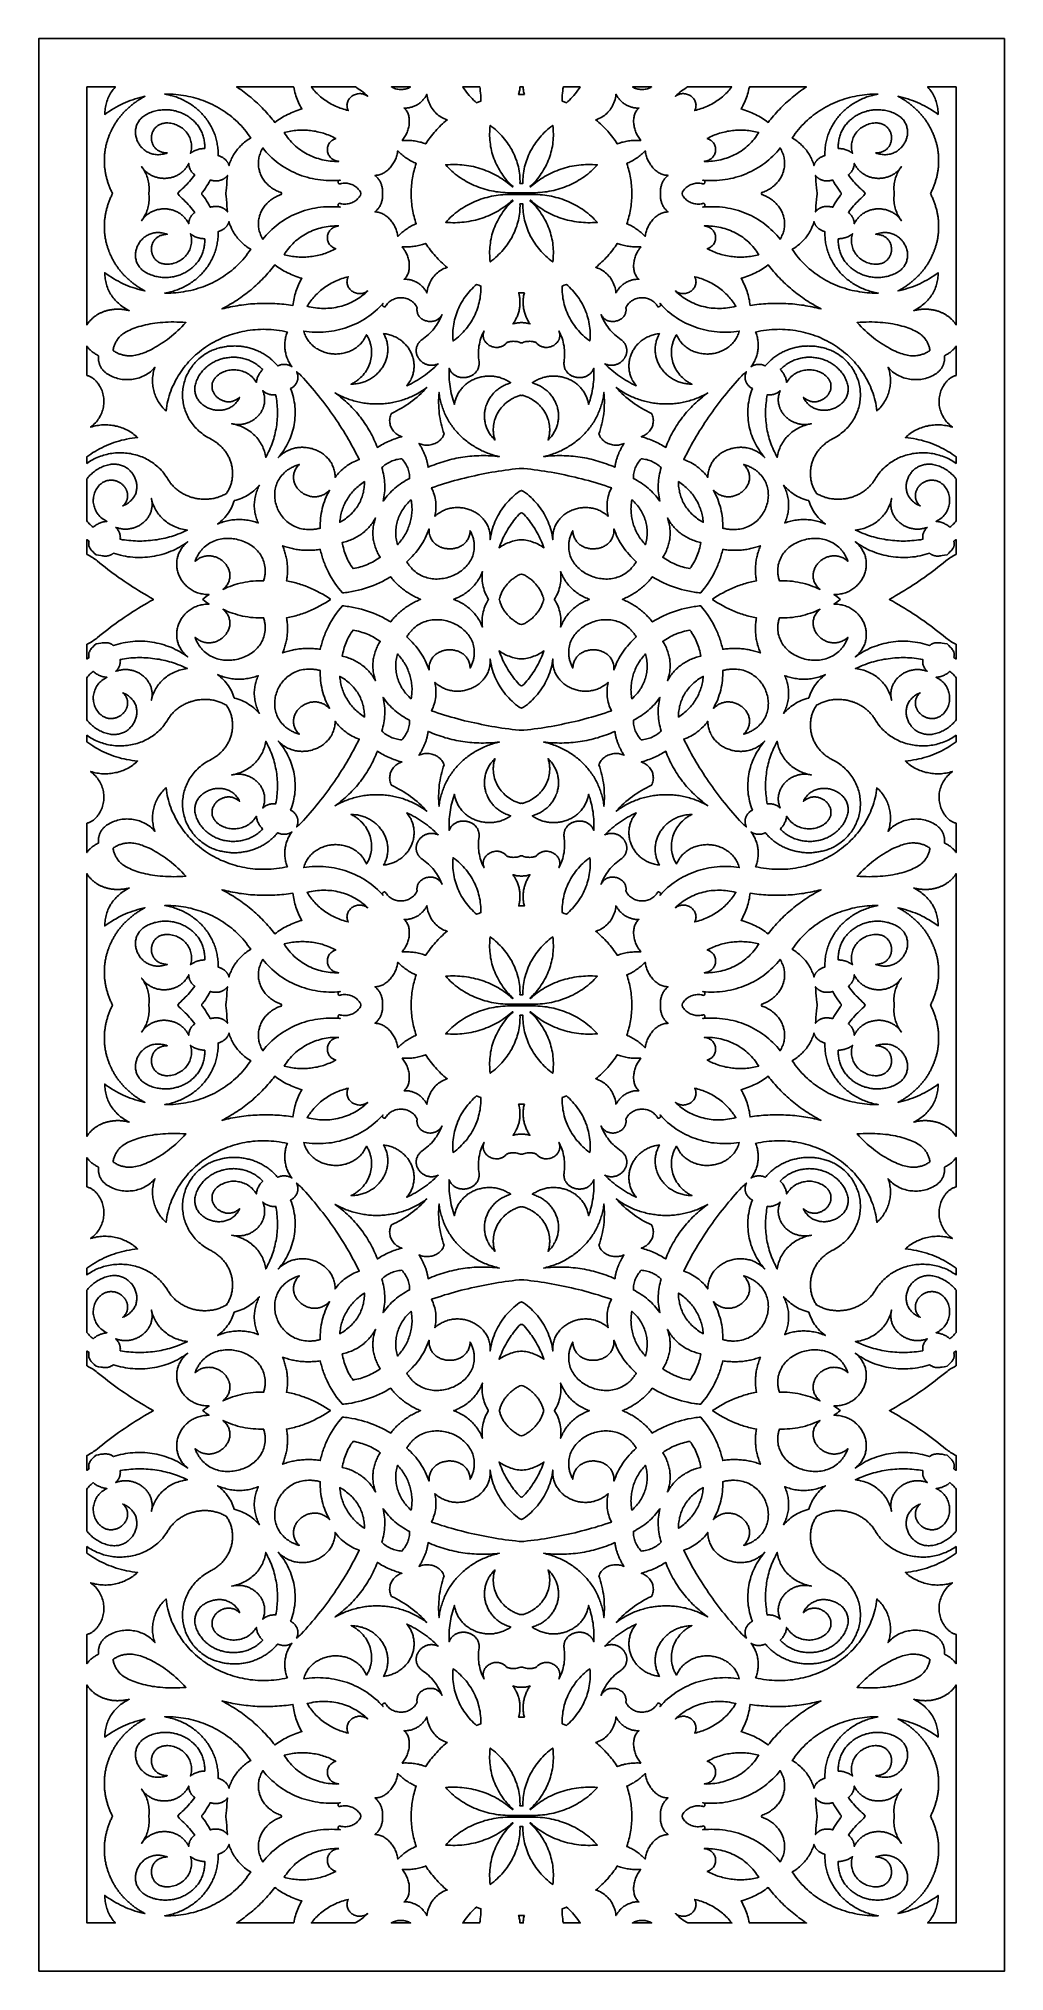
# Model space of a CAD drawing. Extents: x 2430 to 3430, y -1053 to 947.
import ezdxf

# ---------------------------------------------------------------- set-up
doc = ezdxf.new("R2010")
doc.units = 0
doc.layers.add('LAYER_1', color=18, linetype='CONTINUOUS')

msp = doc.modelspace()

# ---------------------------------------------------------------- linework, layer by layer
at = {"layer": 'LAYER_1'}
for points in [[(2429.6, -1052.5), (3429.6, -1052.5), (3429.6, 947.5), (2429.6, 947.5)], [(2508.7, 897.2), (2507.7, 896), (2506.8, 894.8), (2505.8, 893.5), (2505, 892.3), (2504.1, 891), (2503.4, 889.6), (2502.6, 888.3), (2502, 886.9), (2501.3, 885.5), (2500.8, 884.1), (2500.3, 882.6), (2499.8, 881.2), (2499.4, 879.7), (2499, 878.2), (2498.7, 876.7), (2498.5, 875.2), (2498.3, 873.6), (2498.2, 872.1), (2498.1, 870.5), (2498.1, 869), (2500.3, 870.6), (2502.6, 872.2), (2505, 873.7), (2507.3, 875.2), (2509.7, 876.5), (2512.1, 877.9), (2514.5, 879.1), (2517, 880.3), (2519.5, 881.4), (2522, 882.4), (2524.5, 883.4), (2527.1, 884.3), (2529.6, 885.1), (2532.2, 885.9), (2534.8, 886.6), (2537.4, 887.3), (2539.7, 887.8), (2538.9, 887.3), (2538.1, 886.9), (2537.2, 886.4), (2536.4, 886), (2535.6, 885.5), (2534.8, 885), (2534, 884.5), (2533.2, 884), (2532.4, 883.5), (2531.6, 883), (2530.8, 882.4), (2530.1, 881.9), (2529.3, 881.4), (2528.6, 880.8), (2527.8, 880.2), (2527.1, 879.7), (2526.4, 879.1), (2525.6, 878.5), (2524.9, 877.9), (2524.2, 877.3), (2523.5, 876.7), (2522.8, 876.1), (2522.2, 875.5), (2521.5, 874.9), (2520.8, 874.3), (2520.2, 873.6), (2519.5, 873), (2518.9, 872.3), (2518.3, 871.7), (2517.6, 871), (2517, 870.4), (2516.4, 869.7), (2515.8, 869), (2515.2, 868.3), (2514.6, 867.6), (2514.1, 866.9), (2513.5, 866.2), (2513, 865.5), (2512.4, 864.8), (2511.9, 864.1), (2511.3, 863.4), (2510.8, 862.6), (2510.3, 861.9), (2509.8, 861.1), (2509.3, 860.4), (2508.8, 859.6), (2508.4, 858.9), (2507.9, 858.1), (2507.5, 857.3), (2507, 856.6), (2506.6, 855.8), (2506.2, 855), (2505.7, 854.2), (2505.3, 853.4), (2504.9, 852.6), (2504.6, 851.8), (2504.2, 851), (2503.8, 850.2), (2503.5, 849.4), (2503.1, 848.6), (2502.8, 847.8), (2502.4, 846.9), (2502.1, 846.1), (2501.8, 845.3), (2501.5, 844.4), (2501.2, 843.6), (2501, 842.8), (2500.7, 841.9), (2500.4, 841.1), (2500.2, 840.2), (2500, 839.4), (2499.7, 838.5), (2499.5, 837.6), (2499.3, 836.8), (2499.1, 835.9), (2499, 835), (2498.8, 834.1), (2498.6, 833.3), (2498.5, 832.4), (2498.3, 831.5), (2498.2, 830.6), (2498.1, 829.7), (2498, 828.8), (2497.9, 827.9), (2497.8, 827), (2497.8, 826.1), (2497.7, 825.2), (2497.7, 824.3), (2497.6, 823.4), (2497.6, 822.5), (2497.6, 821.6), (2497.6, 820.7), (2497.6, 819.8), (2497.6, 818.9), (2497.7, 818), (2497.7, 817.1), (2497.8, 816.2), (2497.8, 815.2), (2497.9, 814.3), (2498, 813.4), (2498.1, 812.5), (2498.3, 811.6), (2498.4, 810.6), (2498.5, 809.7), (2498.7, 808.8), (2498.9, 807.9), (2499, 806.9), (2499.2, 806), (2499.4, 805.1), (2499.7, 804.2), (2499.9, 803.2), (2500.1, 802.3), (2500.4, 801.4), (2500.7, 800.5), (2501, 799.5), (2501.3, 798.6), (2501.6, 797.7), (2501.9, 796.8), (2502.2, 795.8), (2502.6, 794.9), (2502.9, 794), (2503.3, 793.1), (2503.7, 792.2), (2504.1, 791.2), (2504.5, 790.3), (2505, 789.4), (2505.4, 788.5), (2505.9, 787.6), (2505.6, 788), (2505.8, 787.6), (2506.1, 787.1), (2505.8, 786.6), (2505.6, 786.2), (2505.9, 786.6), (2505.4, 785.7), (2505, 784.8), (2504.5, 783.9), (2504.1, 783), (2503.7, 782.1), (2503.3, 781.1), (2502.9, 780.2), (2502.6, 779.3), (2502.2, 778.4), (2501.9, 777.4), (2501.6, 776.5), (2501.3, 775.6), (2501, 774.7), (2500.7, 773.7), (2500.4, 772.8), (2500.1, 771.9), (2499.9, 771), (2499.7, 770), (2499.4, 769.1), (2499.2, 768.2), (2499, 767.3), (2498.9, 766.3), (2498.7, 765.4), (2498.5, 764.5), (2498.4, 763.6), (2498.3, 762.6), (2498.1, 761.7), (2498, 760.8), (2497.9, 759.9), (2497.8, 759), (2497.8, 758), (2497.7, 757.1), (2497.7, 756.2), (2497.6, 755.3), (2497.6, 754.4), (2497.6, 753.5), (2497.6, 752.6), (2497.6, 751.7), (2497.6, 750.8), (2497.7, 749.9), (2497.7, 749), (2497.8, 748.1), (2497.8, 747.2), (2497.9, 746.3), (2498, 745.4), (2498.1, 744.5), (2498.2, 743.6), (2498.3, 742.7), (2498.5, 741.8), (2498.6, 740.9), (2498.8, 740.1), (2499, 739.2), (2499.1, 738.3), (2499.3, 737.4), (2499.5, 736.6), (2499.7, 735.7), (2500, 734.9), (2500.2, 734), (2500.4, 733.1), (2500.7, 732.3), (2501, 731.4), (2501.2, 730.6), (2501.5, 729.8), (2501.8, 728.9), (2502.1, 728.1), (2502.4, 727.3), (2502.8, 726.4), (2503.1, 725.6), (2503.5, 724.8), (2503.8, 724), (2504.2, 723.2), (2504.6, 722.4), (2504.9, 721.6), (2505.3, 720.8), (2505.7, 720), (2506.2, 719.2), (2506.6, 718.4), (2507, 717.6), (2507.5, 716.9), (2507.9, 716.1), (2508.4, 715.3), (2508.8, 714.6), (2509.3, 713.8), (2509.8, 713.1), (2510.3, 712.3), (2510.8, 711.6), (2511.3, 710.9), (2511.9, 710.1), (2512.4, 709.4), (2513, 708.7), (2513.5, 708), (2514.1, 707.3), (2514.6, 706.6), (2515.2, 705.9), (2515.8, 705.2), (2516.4, 704.5), (2517, 703.8), (2517.6, 703.2), (2518.3, 702.5), (2518.9, 701.9), (2519.5, 701.2), (2520.2, 700.6), (2520.8, 699.9), (2521.5, 699.3), (2522.2, 698.7), (2522.8, 698.1), (2523.5, 697.5), (2524.2, 696.9), (2524.9, 696.3), (2525.6, 695.7), (2526.4, 695.1), (2527.1, 694.5), (2527.8, 694), (2528.6, 693.4), (2529.3, 692.9), (2530.1, 692.3), (2530.8, 691.8), (2531.6, 691.2), (2532.4, 690.7), (2533.2, 690.2), (2534, 689.7), (2534.8, 689.2), (2535.6, 688.7), (2536.4, 688.3), (2537.2, 687.8), (2538.1, 687.3), (2538.9, 686.9), (2539.7, 686.4), (2537.4, 686.9), (2534.8, 687.6), (2532.2, 688.3), (2529.6, 689.1), (2527.1, 689.9), (2524.5, 690.8), (2522, 691.8), (2519.5, 692.8), (2517, 693.9), (2514.5, 695.1), (2512.1, 696.4), (2509.7, 697.7), (2507.3, 699), (2505, 700.5), (2502.6, 702), (2500.3, 703.6), (2498.1, 705.2), (2498.1, 703.7), (2498.2, 702.1), (2498.3, 700.6), (2498.5, 699), (2498.7, 697.5), (2499, 696), (2499.4, 694.5), (2499.8, 693), (2500.3, 691.6), (2500.8, 690.1), (2501.3, 688.7), (2502, 687.3), (2502.6, 685.9), (2503.4, 684.6), (2504.1, 683.2), (2505, 681.9), (2505.8, 680.7), (2506.8, 679.4), (2507.7, 678.2), (2508.7, 677), (2509.8, 675.9), (2510.9, 674.7), (2512.1, 673.6), (2513.2, 672.6), (2514.5, 671.6), (2515.7, 670.6), (2517.1, 669.7), (2518.4, 668.8), (2519.8, 667.9), (2521.2, 667.1), (2522.7, 666.3), (2523.4, 666), (2522.5, 666.2), (2521.6, 666.4), (2520.6, 666.6), (2519.7, 666.8), (2518.8, 666.9), (2517.9, 667.1), (2516.9, 667.2), (2516, 667.3), (2515.1, 667.4), (2514.2, 667.4), (2513.4, 667.5), (2512.5, 667.5), (2511.6, 667.5), (2510.7, 667.5), (2509.9, 667.5), (2509, 667.4), (2508.2, 667.4), (2507.3, 667.3), (2506.5, 667.2), (2505.7, 667.1), (2504.9, 667), (2504.1, 666.9), (2503.3, 666.7), (2502.5, 666.6), (2501.7, 666.4), (2500.9, 666.2), (2500.2, 666), (2499.4, 665.8), (2498.7, 665.6), (2497.9, 665.3), (2497.2, 665.1), (2496.5, 664.8), (2495.8, 664.5), (2495.1, 664.2), (2494.4, 663.9), (2493.7, 663.6), (2493, 663.3), (2492.4, 663), (2491.7, 662.6), (2491.1, 662.3), (2490.5, 661.9), (2489.9, 661.5), (2489.3, 661.1), (2488.7, 660.7), (2488.1, 660.3), (2487.5, 659.9), (2487, 659.5), (2486.5, 659.1), (2485.9, 658.6), (2485.4, 658.2), (2484.9, 657.7), (2484.4, 657.2), (2483.9, 656.8), (2483.5, 656.3), (2483, 655.8), (2482.6, 655.3), (2482.1, 654.8), (2481.7, 654.3), (2481.3, 653.8), (2481, 653.3), (2480.6, 652.8), (2480.2, 652.2), (2479.9, 651.7), (2479.6, 651.2), (2479.6, 787.1), (2479.6, 897.5), (2509, 897.5)], [(2563.8, 890.1), (2566.4, 890), (2569, 889.9), (2571.7, 889.7), (2574.3, 889.4), (2576.9, 889.1), (2579.5, 888.7), (2582.1, 888.3), (2584.7, 887.7), (2587.3, 887.2), (2589.8, 886.5), (2592.4, 885.8), (2594.9, 885.1), (2597.4, 884.3), (2599.9, 883.4), (2602.3, 882.5), (2604.8, 881.5), (2607.2, 880.4), (2609.5, 879.3), (2611.9, 878.1), (2614.2, 876.9), (2616.5, 875.6), (2618.7, 874.2), (2621, 872.8), (2623.1, 871.3), (2625.3, 869.8), (2627.4, 868.2), (2629.5, 866.6), (2631.5, 864.9), (2633.5, 863.1), (2635.4, 861.3), (2637.3, 859.4), (2639.2, 857.5), (2640.9, 855.5), (2642.7, 853.5), (2644.4, 851.4), (2646, 849.2), (2647.6, 847), (2649.2, 844.7), (2647.8, 843.9), (2646.6, 843.1), (2645.3, 842.2), (2644.1, 841.3), (2642.9, 840.4), (2641.8, 839.4), (2640.6, 838.5), (2639.6, 837.4), (2638.5, 836.4), (2637.5, 835.3), (2636.5, 834.2), (2635.6, 833.1), (2634.7, 831.9), (2633.8, 830.8), (2633, 829.6), (2632.2, 828.4), (2631.4, 827.1), (2630.7, 825.9), (2630, 824.6), (2629.4, 823.3), (2628.8, 822), (2628.2, 820.6), (2627.7, 819.3), (2627.3, 817.9), (2626.8, 816.6), (2626.7, 816.1), (2626.6, 816.5), (2626.5, 817), (2626.3, 817.4), (2626.1, 817.8), (2626, 818.2), (2625.8, 818.6), (2625.6, 818.9), (2625.4, 819.3), (2625.1, 819.7), (2624.9, 820.1), (2624.6, 820.5), (2624.3, 820.8), (2624, 821.2), (2623.7, 821.5), (2623.4, 821.9), (2623, 822.2), (2622.7, 822.6), (2622.3, 822.9), (2621.9, 823.2), (2621.5, 823.5), (2621.1, 823.8), (2620.6, 824.1), (2620.2, 824.4), (2619.7, 824.7), (2619.2, 824.9), (2618.7, 825.2), (2618.2, 825.4), (2617.7, 825.6), (2617.1, 825.9), (2616.6, 826.1), (2616, 826.3), (2615.4, 826.4), (2615.4, 827.9), (2615.4, 829.4), (2615.3, 830.8), (2615.3, 832.2), (2615.1, 833.7), (2615, 835.1), (2614.8, 836.5), (2614.6, 837.9), (2614.3, 839.3), (2614.1, 840.7), (2613.8, 842.1), (2613.4, 843.4), (2613, 844.8), (2612.6, 846.1), (2612.2, 847.5), (2611.7, 848.8), (2611.2, 850.1), (2610.7, 851.4), (2610.1, 852.7), (2609.5, 853.9), (2608.9, 855.2), (2608.3, 856.4), (2607.6, 857.7), (2606.9, 858.9), (2606.2, 860.1), (2605.4, 861.2), (2604.6, 862.4), (2603.8, 863.5), (2603, 864.7), (2602.1, 865.8), (2601.2, 866.9), (2600.3, 867.9), (2599.4, 869), (2598.4, 870), (2597.4, 871), (2596.4, 872), (2595.4, 873), (2594.3, 873.9), (2593.3, 874.9), (2592.2, 875.8), (2591.1, 876.7), (2589.9, 877.5), (2588.8, 878.4), (2587.6, 879.2), (2586.4, 880), (2585.2, 880.8), (2583.9, 881.5), (2582.7, 882.2), (2581.4, 882.9), (2580.1, 883.6), (2578.8, 884.2), (2577.4, 884.9), (2576.1, 885.4), (2574.7, 886), (2573.3, 886.5), (2571.9, 887.1), (2570.5, 887.5), (2569.1, 888), (2567.7, 888.4), (2566.2, 888.8), (2564.7, 889.2), (2563.2, 889.5), (2561.7, 889.8), (2560.2, 890.1), (2561.1, 890.1)], [(2693.7, 897.3), (2694, 895.5), (2694.5, 893.7), (2694.9, 891.9), (2695.5, 890.1), (2696, 888.4), (2696.6, 886.6), (2697.3, 884.9), (2698, 883.1), (2698.7, 881.4), (2699.5, 879.7), (2700.3, 878), (2701.2, 876.4), (2702.1, 874.7), (2700.2, 874.1), (2698.3, 873.5), (2696.4, 872.9), (2694.6, 872.2), (2692.8, 871.4), (2690.9, 870.7), (2689.2, 869.8), (2687.4, 869), (2685.6, 868.1), (2683.9, 867.2), (2682.2, 866.2), (2680.6, 865.2), (2678.9, 864.2), (2677.3, 863.1), (2675.7, 862), (2674.1, 860.8), (2672.7, 862.6), (2671.3, 864.3), (2669.9, 866), (2668.5, 867.7), (2667, 869.4), (2665.6, 871.1), (2664, 872.7), (2662.5, 874.3), (2661, 875.9), (2659.4, 877.5), (2657.8, 879), (2656.2, 880.6), (2654.5, 882.1), (2652.8, 883.6), (2651.2, 885), (2649.5, 886.5), (2647.7, 887.9), (2646, 889.3), (2644.2, 890.7), (2642.4, 892), (2640.6, 893.4), (2638.8, 894.7), (2636.9, 895.9), (2635, 897.2), (2634.6, 897.5), (2693.6, 897.5)], [(2758.7, 896.8), (2760.5, 895.7), (2762.2, 894.5), (2763.9, 893.3), (2765.5, 892), (2767.2, 890.7), (2768.7, 889.3), (2770.3, 887.8), (2769.7, 888.2), (2769.2, 888.5), (2768.7, 888.8), (2768.2, 889.1), (2767.6, 889.4), (2767.1, 889.6), (2766.6, 889.8), (2766, 890), (2765.5, 890.2), (2765, 890.3), (2763.9, 890.5), (2762.8, 890.6), (2761.7, 890.6), (2760.6, 890.5), (2759.6, 890.4), (2758.6, 890.1), (2757.6, 889.8), (2756.6, 889.4), (2755.7, 889), (2754.8, 888.5), (2753.9, 887.9), (2753.1, 887.3), (2752.4, 886.6), (2751.7, 885.8), (2751.1, 885.1), (2750.5, 884.2), (2750, 883.4), (2749.6, 882.4), (2749.3, 881.5), (2749, 880.5), (2748.9, 879.5), (2748.8, 878.5), (2748.9, 877.5), (2748.9, 876.9), (2749, 876.4), (2749.2, 875.9), (2749.3, 875.3), (2749.5, 874.8), (2749.7, 874.2), (2749.9, 873.7), (2750.2, 873.1), (2748.5, 873.6), (2746.8, 874), (2745.1, 874.5), (2743.5, 875.1), (2741.9, 875.6), (2740.3, 876.2), (2738.7, 876.9), (2737.1, 877.6), (2735.6, 878.3), (2734.1, 879.1), (2732.6, 879.8), (2731.1, 880.7), (2729.7, 881.5), (2728.3, 882.4), (2726.9, 883.3), (2725.5, 884.3), (2724.1, 885.3), (2722.8, 886.3), (2721.5, 887.4), (2720.3, 888.4), (2719.1, 889.6), (2717.9, 890.7), (2716.7, 891.9), (2715.5, 893.1), (2714.4, 894.3), (2713.4, 895.6), (2712.3, 896.8), (2711.8, 897.5), (2757.5, 897.5)], [(2813.6, 897), (2812.5, 896.4), (2811.4, 896), (2810.2, 895.6), (2809, 895.3), (2807.8, 895.1), (2806.6, 894.9), (2805.3, 894.9), (2804.1, 894.9), (2802.8, 894.9), (2801.6, 895.1), (2800.4, 895.3), (2799.2, 895.6), (2798, 896), (2796.9, 896.5), (2795.7, 897), (2794.9, 897.5), (2814.5, 897.5)], [(2831.9, 888), (2832.3, 886.2), (2832.7, 884.4), (2833.2, 882.7), (2833.8, 881), (2834.5, 879.5), (2835.2, 877.9), (2836.1, 876.5), (2837, 875.1), (2838, 873.7), (2839, 872.5), (2840.1, 871.3), (2841.3, 870.1), (2842.5, 869), (2843.7, 868), (2845.1, 867.1), (2846.4, 866.2), (2847.9, 865.4), (2849.3, 864.7), (2850.8, 864.1), (2852.3, 863.5), (2852.6, 863.4), (2850.9, 862), (2849.3, 860.7), (2847.7, 859.2), (2846.2, 857.8), (2844.7, 856.3), (2843.2, 854.8), (2841.8, 853.3), (2840.4, 851.8), (2839, 850.2), (2837.6, 848.6), (2836.3, 847), (2835.1, 845.3), (2833.8, 843.7), (2832.6, 842), (2831.5, 840.3), (2830.4, 838.6), (2829.5, 838.9), (2828.2, 839.4), (2826.9, 839.8), (2825.6, 840.2), (2824.3, 840.5), (2822.9, 840.8), (2821.6, 841.1), (2820.2, 841.4), (2818.8, 841.6), (2817.4, 841.8), (2816, 841.9), (2814.6, 842), (2813.2, 842.1), (2811.8, 842.2), (2810.4, 842.2), (2808.9, 842.2), (2807.5, 842.2), (2806, 842.1), (2806.8, 843.1), (2807.5, 844.1), (2808.2, 845.1), (2808.9, 846.1), (2809.5, 847.2), (2810, 848.3), (2810.6, 849.4), (2811.1, 850.5), (2811.5, 851.6), (2811.9, 852.8), (2812.3, 854), (2812.6, 855.1), (2812.8, 856.3), (2813.1, 857.5), (2813.2, 858.6), (2813.3, 859.8), (2813.4, 861), (2813.4, 862.1), (2813.4, 863.2), (2813.3, 864.4), (2813.2, 865.5), (2813, 866.6), (2812.8, 867.6), (2812.5, 868.7), (2812.1, 869.7), (2811.7, 870.6), (2811.2, 871.6), (2810.7, 872.5), (2810.1, 873.4), (2809.5, 874.2), (2808.7, 875), (2808, 875.7), (2808.8, 875.7), (2809.7, 875.7), (2810.6, 875.7), (2811.5, 875.8), (2812.4, 875.9), (2813.3, 876), (2814.1, 876.2), (2815, 876.4), (2815.9, 876.6), (2816.7, 876.9), (2817.5, 877.2), (2818.4, 877.5), (2819.2, 877.9), (2820, 878.3), (2820.8, 878.7), (2821.6, 879.1), (2822.4, 879.6), (2823.1, 880.1), (2823.9, 880.7), (2824.6, 881.2), (2825.3, 881.8), (2826, 882.4), (2826.6, 883.1), (2827.3, 883.7), (2827.9, 884.4), (2828.5, 885.1), (2829.1, 885.9), (2829.7, 886.6), (2830.2, 887.4), (2830.7, 888.2), (2831.2, 889), (2831.7, 889.9)], [(2886.6, 895.5), (2886.9, 893.4), (2887.2, 891.2), (2887.4, 889), (2887.5, 886.8), (2887.5, 884.6), (2887.5, 882.8), (2885.3, 882), (2883.1, 881.2), (2881.7, 882.3), (2880, 883.9), (2878.4, 885.5), (2876.8, 887.1), (2875.3, 888.8), (2873.9, 890.5), (2872.5, 892.2), (2871.2, 894), (2869.9, 895.8), (2868.8, 897.5), (2886.3, 897.5)], [(2932.5, 889.7), (2930.6, 889.7), (2929.6, 889.7), (2928.5, 889.7), (2926.6, 889.7), (2926.9, 890.7), (2927.1, 891.6), (2927.3, 892.6), (2927.5, 893.6), (2927.7, 894.5), (2927.8, 895.5), (2927.9, 896.5), (2928, 897.5), (2931.3, 897.5), (2931.4, 896.5), (2931.4, 895.5), (2931.6, 894.5), (2931.7, 893.6), (2931.8, 892.6), (2932, 891.6), (2932.2, 890.7)], [(2989.2, 895.8), (2988, 894), (2986.6, 892.2), (2985.2, 890.5), (2983.8, 888.8), (2982.3, 887.1), (2980.7, 885.5), (2979.1, 883.9), (2977.4, 882.3), (2976, 881.2), (2973.9, 882), (2971.7, 882.8), (2971.6, 884.6), (2971.6, 886.8), (2971.7, 889), (2971.9, 891.2), (2972.2, 893.4), (2972.5, 895.5), (2972.9, 897.5), (2990.3, 897.5)], [(3027.9, 889), (3028.4, 888.2), (3028.9, 887.4), (3029.4, 886.6), (3030, 885.9), (3030.6, 885.1), (3031.2, 884.4), (3031.8, 883.7), (3032.5, 883.1), (3033.1, 882.4), (3033.8, 881.8), (3034.5, 881.2), (3035.3, 880.7), (3036, 880.1), (3036.8, 879.6), (3037.5, 879.1), (3038.3, 878.7), (3039.1, 878.3), (3039.9, 877.9), (3040.7, 877.5), (3041.6, 877.2), (3042.4, 876.9), (3043.3, 876.6), (3044.1, 876.4), (3045, 876.2), (3045.9, 876), (3046.7, 875.9), (3047.6, 875.8), (3048.5, 875.7), (3049.4, 875.7), (3050.3, 875.7), (3051.2, 875.7), (3050.4, 875), (3049.7, 874.2), (3049, 873.4), (3048.4, 872.5), (3047.9, 871.6), (3047.4, 870.6), (3047, 869.7), (3046.6, 868.7), (3046.3, 867.6), (3046.1, 866.6), (3045.9, 865.5), (3045.8, 864.4), (3045.7, 863.2), (3045.7, 862.1), (3045.7, 861), (3045.8, 859.8), (3045.9, 858.6), (3046.1, 857.5), (3046.3, 856.3), (3046.6, 855.1), (3046.9, 854), (3047.2, 852.8), (3047.6, 851.6), (3048.1, 850.5), (3048.6, 849.4), (3049.1, 848.3), (3049.7, 847.2), (3050.3, 846.1), (3050.9, 845.1), (3051.6, 844.1), (3052.3, 843.1), (3053.1, 842.1), (3051.6, 842.2), (3050.2, 842.2), (3048.8, 842.2), (3047.3, 842.2), (3045.9, 842.1), (3044.5, 842), (3043.1, 841.9), (3041.7, 841.8), (3040.3, 841.6), (3038.9, 841.4), (3037.5, 841.1), (3036.2, 840.8), (3034.8, 840.5), (3033.5, 840.2), (3032.2, 839.8), (3030.9, 839.4), (3029.6, 838.9), (3028.7, 838.6), (3027.6, 840.3), (3026.5, 842), (3025.3, 843.7), (3024, 845.3), (3022.8, 847), (3021.5, 848.6), (3020.1, 850.2), (3018.8, 851.8), (3017.4, 853.3), (3015.9, 854.8), (3014.4, 856.3), (3012.9, 857.8), (3011.4, 859.2), (3009.8, 860.7), (3008.2, 862), (3006.5, 863.4), (3006.8, 863.5), (3008.3, 864.1), (3009.8, 864.7), (3011.3, 865.4), (3012.7, 866.2), (3014.1, 867.1), (3015.4, 868), (3016.6, 869), (3017.9, 870.1), (3019, 871.3), (3020.1, 872.5), (3021.2, 873.7), (3022.1, 875.1), (3023, 876.5), (3023.9, 877.9), (3024.6, 879.5), (3025.3, 881), (3025.9, 882.7), (3026.4, 884.4), (3026.9, 886.2), (3027.2, 888), (3027.4, 889.9)], [(3063.4, 897), (3062.3, 896.5), (3061.1, 896), (3059.9, 895.6), (3058.7, 895.3), (3057.5, 895.1), (3056.3, 894.9), (3055, 894.9), (3053.8, 894.9), (3052.6, 894.9), (3051.3, 895.1), (3050.1, 895.3), (3048.9, 895.6), (3047.7, 896), (3046.6, 896.4), (3045.5, 897), (3044.6, 897.5), (3064.2, 897.5)], [(3146.8, 896.8), (3145.8, 895.6), (3144.7, 894.3), (3143.6, 893.1), (3142.4, 891.9), (3141.3, 890.7), (3140.1, 889.6), (3138.8, 888.4), (3137.6, 887.4), (3136.3, 886.3), (3135, 885.3), (3133.6, 884.3), (3132.3, 883.3), (3130.9, 882.4), (3129.4, 881.5), (3128, 880.7), (3126.5, 879.8), (3125, 879.1), (3123.5, 878.3), (3122, 877.6), (3120.4, 876.9), (3118.8, 876.2), (3117.2, 875.6), (3115.6, 875.1), (3114, 874.5), (3112.3, 874), (3110.6, 873.6), (3109, 873.1), (3109.2, 873.7), (3109.4, 874.2), (3109.7, 874.8), (3109.8, 875.3), (3110, 875.9), (3110.1, 876.4), (3110.2, 876.9), (3110.2, 877.5), (3110.3, 878.5), (3110.2, 879.5), (3110.1, 880.5), (3109.8, 881.5), (3109.5, 882.4), (3109.1, 883.4), (3108.6, 884.2), (3108.1, 885.1), (3107.4, 885.8), (3106.7, 886.6), (3106, 887.3), (3105.2, 887.9), (3104.3, 888.5), (3103.4, 889), (3102.5, 889.4), (3101.5, 889.8), (3100.5, 890.1), (3099.5, 890.4), (3098.5, 890.5), (3097.4, 890.6), (3096.3, 890.6), (3095.3, 890.5), (3094.2, 890.3), (3093.6, 890.2), (3093.1, 890), (3092.5, 889.8), (3092, 889.6), (3091.5, 889.4), (3090.9, 889.1), (3090.4, 888.8), (3089.9, 888.5), (3089.4, 888.2), (3088.9, 887.8), (3090.4, 889.3), (3092, 890.7), (3093.6, 892), (3095.2, 893.3), (3096.9, 894.5), (3098.7, 895.7), (3100.4, 896.8), (3101.6, 897.5), (3147.3, 897.5)], [(3224.1, 897.2), (3222.2, 895.9), (3220.4, 894.7), (3218.5, 893.4), (3216.7, 892), (3214.9, 890.7), (3213.2, 889.3), (3211.4, 887.9), (3209.7, 886.5), (3208, 885), (3206.3, 883.6), (3204.6, 882.1), (3203, 880.6), (3201.3, 879), (3199.7, 877.5), (3198.2, 875.9), (3196.6, 874.3), (3195.1, 872.7), (3193.6, 871.1), (3192.1, 869.4), (3190.6, 867.7), (3189.2, 866), (3187.8, 864.3), (3186.4, 862.6), (3185, 860.8), (3183.4, 862), (3181.8, 863.1), (3180.2, 864.2), (3178.6, 865.2), (3176.9, 866.2), (3175.2, 867.2), (3173.5, 868.1), (3171.7, 869), (3170, 869.8), (3168.2, 870.7), (3166.4, 871.4), (3164.5, 872.2), (3162.7, 872.9), (3160.8, 873.5), (3158.9, 874.1), (3157, 874.7), (3157.9, 876.4), (3158.8, 878), (3159.6, 879.7), (3160.4, 881.4), (3161.1, 883.1), (3161.8, 884.9), (3162.5, 886.6), (3163.1, 888.4), (3163.7, 890.1), (3164.2, 891.9), (3164.6, 893.7), (3165.1, 895.5), (3165.5, 897.3), (3165.5, 897.5), (3224.5, 897.5)], [(3298.9, 890.1), (3297.4, 889.8), (3295.9, 889.5), (3294.4, 889.2), (3292.9, 888.8), (3291.5, 888.4), (3290, 888), (3288.6, 887.5), (3287.2, 887.1), (3285.8, 886.5), (3284.4, 886), (3283, 885.4), (3281.7, 884.9), (3280.3, 884.2), (3279, 883.6), (3277.7, 882.9), (3276.5, 882.2), (3275.2, 881.5), (3274, 880.8), (3272.7, 880), (3271.5, 879.2), (3270.4, 878.4), (3269.2, 877.5), (3268.1, 876.7), (3266.9, 875.8), (3265.8, 874.9), (3264.8, 873.9), (3263.7, 873), (3262.7, 872), (3261.7, 871), (3260.7, 870), (3259.7, 869), (3258.8, 867.9), (3257.9, 866.9), (3257, 865.8), (3256.2, 864.7), (3255.3, 863.5), (3254.5, 862.4), (3253.7, 861.2), (3253, 860.1), (3252.2, 858.9), (3251.5, 857.7), (3250.9, 856.4), (3250.2, 855.2), (3249.6, 853.9), (3249, 852.7), (3248.4, 851.4), (3247.9, 850.1), (3247.4, 848.8), (3246.9, 847.5), (3246.5, 846.1), (3246.1, 844.8), (3245.7, 843.4), (3245.4, 842.1), (3245.1, 840.7), (3244.8, 839.3), (3244.5, 837.9), (3244.3, 836.5), (3244.1, 835.1), (3244, 833.7), (3243.9, 832.2), (3243.8, 830.8), (3243.7, 829.4), (3243.7, 827.9), (3243.7, 826.4), (3243.1, 826.3), (3242.6, 826.1), (3242, 825.9), (3241.4, 825.6), (3240.9, 825.4), (3240.4, 825.2), (3239.9, 824.9), (3239.4, 824.7), (3238.9, 824.4), (3238.5, 824.1), (3238, 823.8), (3237.6, 823.5), (3237.2, 823.2), (3236.8, 822.9), (3236.4, 822.6), (3236.1, 822.2), (3235.7, 821.9), (3235.4, 821.5), (3235.1, 821.2), (3234.8, 820.8), (3234.5, 820.5), (3234.3, 820.1), (3234, 819.7), (3233.8, 819.3), (3233.5, 818.9), (3233.3, 818.6), (3233.1, 818.2), (3233, 817.8), (3232.8, 817.4), (3232.7, 817), (3232.5, 816.5), (3232.4, 816.1), (3232.3, 816.6), (3231.9, 817.9), (3231.4, 819.3), (3230.9, 820.6), (3230.3, 822), (3229.7, 823.3), (3229.1, 824.6), (3228.4, 825.9), (3227.7, 827.1), (3227, 828.4), (3226.2, 829.6), (3225.3, 830.8), (3224.5, 831.9), (3223.6, 833.1), (3222.6, 834.2), (3221.6, 835.3), (3220.6, 836.4), (3219.6, 837.4), (3218.5, 838.5), (3217.4, 839.4), (3216.2, 840.4), (3215, 841.3), (3213.8, 842.2), (3212.6, 843.1), (3211.3, 843.9), (3210, 844.7), (3211.5, 847), (3213.1, 849.2), (3214.7, 851.4), (3216.4, 853.5), (3218.2, 855.5), (3220, 857.5), (3221.8, 859.4), (3223.7, 861.3), (3225.6, 863.1), (3227.6, 864.9), (3229.7, 866.6), (3231.7, 868.2), (3233.8, 869.8), (3236, 871.3), (3238.2, 872.8), (3240.4, 874.2), (3242.6, 875.6), (3244.9, 876.9), (3247.2, 878.1), (3249.6, 879.3), (3252, 880.4), (3254.4, 881.5), (3256.8, 882.5), (3259.2, 883.4), (3261.7, 884.3), (3264.2, 885.1), (3266.7, 885.8), (3269.3, 886.5), (3271.8, 887.2), (3274.4, 887.7), (3277, 888.3), (3279.6, 888.7), (3282.2, 889.1), (3284.8, 889.4), (3287.4, 889.7), (3290.1, 889.9), (3292.7, 890), (3295.4, 890.1), (3298, 890.1)], [(3379.6, 787.1), (3379.6, 651.2), (3379.2, 651.7), (3378.9, 652.2), (3378.5, 652.8), (3378.2, 653.3), (3377.8, 653.8), (3377.4, 654.3), (3377, 654.8), (3376.5, 655.3), (3376.1, 655.8), (3375.7, 656.3), (3375.2, 656.8), (3374.7, 657.2), (3374.2, 657.7), (3373.7, 658.2), (3373.2, 658.6), (3372.7, 659.1), (3372.1, 659.5), (3371.6, 659.9), (3371, 660.3), (3370.4, 660.7), (3369.8, 661.1), (3369.2, 661.5), (3368.6, 661.9), (3368, 662.3), (3367.4, 662.6), (3366.7, 663), (3366.1, 663.3), (3365.4, 663.6), (3364.7, 663.9), (3364, 664.2), (3363.3, 664.5), (3362.6, 664.8), (3361.9, 665.1), (3361.2, 665.3), (3360.5, 665.6), (3359.7, 665.8), (3359, 666), (3358.2, 666.2), (3357.4, 666.4), (3356.6, 666.6), (3355.8, 666.7), (3355.1, 666.9), (3354.2, 667), (3353.4, 667.1), (3352.6, 667.2), (3351.8, 667.3), (3350.9, 667.4), (3350.1, 667.4), (3349.2, 667.5), (3348.4, 667.5), (3347.5, 667.5), (3346.6, 667.5), (3345.8, 667.5), (3344.9, 667.4), (3344, 667.4), (3343.1, 667.3), (3342.2, 667.2), (3341.3, 667.1), (3340.3, 666.9), (3339.4, 666.8), (3338.5, 666.6), (3337.6, 666.4), (3336.6, 666.2), (3335.7, 666), (3336.4, 666.3), (3337.9, 667.1), (3339.3, 667.9), (3340.7, 668.8), (3342.1, 669.7), (3343.4, 670.6), (3344.6, 671.6), (3345.9, 672.6), (3347.1, 673.6), (3348.2, 674.7), (3349.3, 675.9), (3350.4, 677), (3351.4, 678.2), (3352.4, 679.4), (3353.3, 680.7), (3354.1, 681.9), (3355, 683.2), (3355.7, 684.6), (3356.5, 685.9), (3357.2, 687.3), (3357.8, 688.7), (3358.3, 690.1), (3358.9, 691.6), (3359.3, 693), (3359.7, 694.5), (3360.1, 696), (3360.4, 697.5), (3360.6, 699), (3360.8, 700.6), (3361, 702.1), (3361, 703.7), (3361, 705.2), (3358.8, 703.6), (3356.5, 702), (3354.2, 700.5), (3351.8, 699), (3349.4, 697.7), (3347, 696.4), (3344.6, 695.1), (3342.1, 693.9), (3339.6, 692.8), (3337.1, 691.8), (3334.6, 690.8), (3332.1, 689.9), (3329.5, 689.1), (3326.9, 688.3), (3324.3, 687.6), (3321.7, 686.9), (3319.4, 686.4), (3320.2, 686.9), (3321.1, 687.3), (3321.9, 687.8), (3322.7, 688.3), (3323.5, 688.7), (3324.3, 689.2), (3325.1, 689.7), (3325.9, 690.2), (3326.7, 690.7), (3327.5, 691.2), (3328.3, 691.8), (3329, 692.3), (3329.8, 692.9), (3330.5, 693.4), (3331.3, 694), (3332, 694.5), (3332.7, 695.1), (3333.5, 695.7), (3334.2, 696.3), (3334.9, 696.9), (3335.6, 697.5), (3336.3, 698.1), (3337, 698.7), (3337.6, 699.3), (3338.3, 699.9), (3338.9, 700.6), (3339.6, 701.2), (3340.2, 701.9), (3340.9, 702.5), (3341.5, 703.2), (3342.1, 703.8), (3342.7, 704.5), (3343.3, 705.2), (3343.9, 705.9), (3344.5, 706.6), (3345, 707.3), (3345.6, 708), (3346.2, 708.7), (3346.7, 709.4), (3347.2, 710.1), (3347.8, 710.9), (3348.3, 711.6), (3348.8, 712.3), (3349.3, 713.1), (3349.8, 713.8), (3350.3, 714.6), (3350.7, 715.3), (3351.2, 716.1), (3351.7, 716.9), (3352.1, 717.6), (3352.5, 718.4), (3353, 719.2), (3353.4, 720), (3353.8, 720.8), (3354.2, 721.6), (3354.6, 722.4), (3354.9, 723.2), (3355.3, 724), (3355.7, 724.8), (3356, 725.6), (3356.3, 726.4), (3356.7, 727.3), (3357, 728.1), (3357.3, 728.9), (3357.6, 729.8), (3357.9, 730.6), (3358.2, 731.4), (3358.4, 732.3), (3358.7, 733.1), (3358.9, 734), (3359.2, 734.9), (3359.4, 735.7), (3359.6, 736.6), (3359.8, 737.4), (3360, 738.3), (3360.2, 739.2), (3360.3, 740.1), (3360.5, 740.9), (3360.6, 741.8), (3360.8, 742.7), (3360.9, 743.6), (3361, 744.5), (3361.1, 745.4), (3361.2, 746.3), (3361.3, 747.2), (3361.4, 748.1), (3361.4, 749), (3361.5, 749.9), (3361.5, 750.8), (3361.5, 751.7), (3361.5, 752.6), (3361.5, 753.5), (3361.5, 754.4), (3361.5, 755.3), (3361.4, 756.2), (3361.4, 757.1), (3361.3, 758), (3361.3, 759), (3361.2, 759.9), (3361.1, 760.8), (3361, 761.7), (3360.9, 762.6), (3360.7, 763.6), (3360.6, 764.5), (3360.4, 765.4), (3360.3, 766.3), (3360.1, 767.3), (3359.9, 768.2), (3359.7, 769.1), (3359.5, 770), (3359.2, 771), (3359, 771.9), (3358.7, 772.8), (3358.4, 773.7), (3358.2, 774.7), (3357.9, 775.6), (3357.6, 776.5), (3357.2, 777.4), (3356.9, 778.4), (3356.5, 779.3), (3356.2, 780.2), (3355.8, 781.1), (3355.4, 782.1), (3355, 783), (3354.6, 783.9), (3354.2, 784.8), (3353.7, 785.7), (3353.3, 786.6), (3353.5, 786.2), (3353.3, 786.6), (3353, 787.1), (3353.3, 787.6), (3353.5, 788), (3353.3, 787.6), (3353.7, 788.5), (3354.2, 789.4), (3354.6, 790.3), (3355, 791.2), (3355.4, 792.2), (3355.8, 793.1), (3356.2, 794), (3356.5, 794.9), (3356.9, 795.8), (3357.2, 796.8), (3357.6, 797.7), (3357.9, 798.6), (3358.2, 799.5), (3358.4, 800.5), (3358.7, 801.4), (3359, 802.3), (3359.2, 803.2), (3359.5, 804.2), (3359.7, 805.1), (3359.9, 806), (3360.1, 806.9), (3360.3, 807.9), (3360.4, 808.8), (3360.6, 809.7), (3360.7, 810.6), (3360.9, 811.6), (3361, 812.5), (3361.1, 813.4), (3361.2, 814.3), (3361.3, 815.2), (3361.3, 816.2), (3361.4, 817.1), (3361.4, 818), (3361.5, 818.9), (3361.5, 819.8), (3361.5, 820.7), (3361.5, 821.6), (3361.5, 822.5), (3361.5, 823.4), (3361.5, 824.3), (3361.4, 825.2), (3361.4, 826.1), (3361.3, 827), (3361.2, 827.9), (3361.1, 828.8), (3361, 829.7), (3360.9, 830.6), (3360.8, 831.5), (3360.6, 832.4), (3360.5, 833.3), (3360.3, 834.1), (3360.2, 835), (3360, 835.9), (3359.8, 836.8), (3359.6, 837.6), (3359.4, 838.5), (3359.2, 839.4), (3358.9, 840.2), (3358.7, 841.1), (3358.4, 841.9), (3358.2, 842.8), (3357.9, 843.6), (3357.6, 844.4), (3357.3, 845.3), (3357, 846.1), (3356.7, 846.9), (3356.3, 847.8), (3356, 848.6), (3355.7, 849.4), (3355.3, 850.2), (3354.9, 851), (3354.6, 851.8), (3354.2, 852.6), (3353.8, 853.4), (3353.4, 854.2), (3353, 855), (3352.5, 855.8), (3352.1, 856.6), (3351.7, 857.3), (3351.2, 858.1), (3350.7, 858.9), (3350.3, 859.6), (3349.8, 860.4), (3349.3, 861.1), (3348.8, 861.9), (3348.3, 862.6), (3347.8, 863.4), (3347.2, 864.1), (3346.7, 864.8), (3346.2, 865.5), (3345.6, 866.2), (3345, 866.9), (3344.5, 867.6), (3343.9, 868.3), (3343.3, 869), (3342.7, 869.7), (3342.1, 870.4), (3341.5, 871), (3340.9, 871.7), (3340.2, 872.3), (3339.6, 873), (3338.9, 873.6), (3338.3, 874.3), (3337.6, 874.9), (3337, 875.5), (3336.3, 876.1), (3335.6, 876.7), (3334.9, 877.3), (3334.2, 877.9), (3333.5, 878.5), (3332.7, 879.1), (3332, 879.7), (3331.3, 880.2), (3330.5, 880.8), (3329.8, 881.4), (3329, 881.9), (3328.3, 882.4), (3327.5, 883), (3326.7, 883.5), (3325.9, 884), (3325.1, 884.5), (3324.3, 885), (3323.5, 885.5), (3322.7, 886), (3321.9, 886.4), (3321.1, 886.9), (3320.2, 887.3), (3319.4, 887.8), (3321.7, 887.3), (3324.3, 886.6), (3326.9, 885.9), (3329.5, 885.1), (3332.1, 884.3), (3334.6, 883.4), (3337.1, 882.4), (3339.6, 881.4), (3342.1, 880.3), (3344.6, 879.1), (3347, 877.9), (3349.4, 876.5), (3351.8, 875.2), (3354.2, 873.7), (3356.5, 872.2), (3358.8, 870.6), (3361, 869), (3361, 870.5), (3361, 872.1), (3360.8, 873.6), (3360.6, 875.2), (3360.4, 876.7), (3360.1, 878.2), (3359.7, 879.7), (3359.3, 881.2), (3358.9, 882.6), (3358.3, 884.1), (3357.8, 885.5), (3357.2, 886.9), (3356.5, 888.3), (3355.7, 889.6), (3355, 891), (3354.1, 892.3), (3353.3, 893.5), (3352.4, 894.8), (3351.4, 896), (3350.4, 897.2), (3350.1, 897.5), (3379.6, 897.5)], [(2562.7, 873.9), (2564, 873.8), (2565.3, 873.7), (2566.6, 873.5), (2567.8, 873.3), (2569.1, 873.1), (2570.3, 872.9), (2571.5, 872.6), (2572.8, 872.2), (2574, 871.9), (2575.2, 871.5), (2576.3, 871), (2577.5, 870.6), (2578.6, 870.1), (2579.7, 869.5), (2580.8, 869), (2581.9, 868.4), (2583, 867.8), (2584, 867.1), (2585.1, 866.4), (2586.1, 865.7), (2587, 865), (2588, 864.2), (2588.9, 863.5), (2589.8, 862.6), (2590.7, 861.8), (2591.5, 860.9), (2592.4, 860), (2593.1, 859.1), (2593.9, 858.2), (2594.6, 857.2), (2595.3, 856.2), (2596, 855.2), (2596.6, 854.2), (2597.2, 853.1), (2597.8, 852.1), (2598.3, 851), (2598.8, 849.9), (2599.3, 848.7), (2599.7, 847.6), (2600, 846.4), (2600.4, 845.2), (2600.7, 844), (2600.9, 842.8), (2601.1, 841.6), (2601.3, 840.3), (2601.4, 839.1), (2601.5, 837.8), (2601.5, 836.5), (2601.5, 835.2), (2601.5, 833.9), (2600.5, 833.8), (2599.5, 833.7), (2598.5, 833.6), (2597.5, 833.5), (2596.5, 833.3), (2595.5, 833), (2594.6, 832.8), (2593.6, 832.4), (2592.7, 832.1), (2591.8, 831.7), (2590.9, 831.3), (2590, 830.9), (2589.2, 830.4), (2588.3, 829.9), (2587.5, 829.3), (2586.7, 828.7), (2587.1, 830.2), (2587.5, 831.6), (2587.7, 833), (2587.9, 834.4), (2587.9, 835.8), (2587.9, 837.2), (2587.8, 838.5), (2587.6, 839.9), (2587.3, 841.2), (2586.9, 842.5), (2586.5, 843.8), (2586, 845.1), (2585.4, 846.3), (2584.8, 847.5), (2584, 848.7), (2583.3, 849.8), (2582.4, 850.9), (2581.5, 851.9), (2580.5, 852.9), (2579.5, 853.8), (2578.4, 854.7), (2577.3, 855.5), (2576.1, 856.3), (2574.8, 857), (2573.5, 857.7), (2572.2, 858.3), (2570.8, 858.8), (2569.4, 859.2), (2567.9, 859.6), (2566.4, 859.9), (2564.9, 860.1), (2563.3, 860.2), (2562.3, 860.2), (2561.3, 860.2), (2560.3, 860.1), (2559.4, 859.9), (2558.5, 859.7), (2557.6, 859.5), (2556.8, 859.3), (2556, 859), (2555.2, 858.7), (2554.4, 858.3), (2553.7, 857.9), (2553.1, 857.5), (2552.4, 857), (2551.8, 856.6), (2551.2, 856.1), (2550.7, 855.5), (2550.2, 855), (2549.7, 854.4), (2549.2, 853.8), (2548.8, 853.2), (2548.4, 852.6), (2548.1, 851.9), (2547.8, 851.3), (2547.5, 850.6), (2547.2, 849.9), (2547, 849.2), (2546.8, 848.5), (2546.7, 847.8), (2546.5, 847.1), (2546.4, 846.4), (2546.4, 845.6), (2546.3, 844.9), (2546.4, 844.2), (2546.4, 843.5), (2546.5, 842.7), (2546.6, 842), (2546.7, 841.3), (2546.9, 840.6), (2547.1, 839.9), (2547.3, 839.2), (2547.6, 838.5), (2547.9, 837.9), (2548.2, 837.2), (2548.6, 836.6), (2549, 835.9), (2549.4, 835.3), (2549.9, 834.8), (2550.4, 834.2), (2550.9, 833.6), (2551.5, 833.1), (2552.1, 832.6), (2552.7, 832.2), (2553.4, 831.7), (2554.1, 831.3), (2554.8, 831), (2555.5, 830.6), (2556.3, 830.3), (2557.2, 830), (2558, 829.8), (2558.9, 829.6), (2559.9, 829.4), (2560.8, 829.3), (2561.8, 829.2), (2562.8, 829.2), (2561.5, 828.7), (2560.1, 828.3), (2558.8, 828), (2557.5, 827.8), (2556.2, 827.6), (2555, 827.5), (2553.7, 827.4), (2552.5, 827.4), (2551.3, 827.5), (2550.1, 827.6), (2549, 827.8), (2547.9, 828), (2546.7, 828.3), (2545.7, 828.7), (2544.6, 829.1), (2543.6, 829.5), (2542.6, 830), (2541.7, 830.5), (2540.7, 831.1), (2539.8, 831.7), (2539, 832.3), (2538.1, 833), (2537.3, 833.7), (2536.6, 834.5), (2535.9, 835.3), (2535.2, 836.1), (2534.5, 836.9), (2533.9, 837.8), (2533.3, 838.7), (2532.8, 839.6), (2532.3, 840.5), (2531.9, 841.4), (2531.4, 842.4), (2531.1, 843.4), (2530.8, 844.4), (2530.5, 845.4), (2530.2, 846.4), (2530.1, 847.4), (2529.9, 848.4), (2529.8, 849.5), (2529.8, 850.5), (2529.8, 851.5), (2529.9, 852.6), (2530, 853.6), (2530.2, 854.6), (2530.4, 855.6), (2530.6, 856.6), (2531, 857.6), (2531.4, 858.6), (2531.8, 859.6), (2532.3, 860.5), (2532.9, 861.5), (2533.5, 862.4), (2534.1, 863.3), (2534.9, 864.1), (2535.7, 865), (2536.5, 865.8), (2537.5, 866.6), (2538.5, 867.3), (2539.5, 868.1), (2540.6, 868.7), (2541.8, 869.4), (2543.1, 870), (2544.4, 870.6), (2545.7, 871.1), (2547, 871.6), (2548.3, 872), (2549.6, 872.4), (2550.9, 872.7), (2552.3, 873), (2553.6, 873.3), (2554.9, 873.5), (2556.2, 873.6), (2557.5, 873.8), (2558.8, 873.8), (2560.1, 873.9), (2561.4, 873.9)], [(3299, 873.9), (3300.3, 873.8), (3301.6, 873.8), (3302.9, 873.6), (3304.2, 873.5), (3305.5, 873.3), (3306.9, 873), (3308.2, 872.7), (3309.5, 872.4), (3310.8, 872), (3312.1, 871.6), (3313.4, 871.1), (3314.7, 870.6), (3316.1, 870), (3317.3, 869.4), (3318.5, 868.7), (3319.6, 868.1), (3320.7, 867.3), (3321.7, 866.6), (3322.6, 865.8), (3323.4, 865), (3324.2, 864.1), (3325, 863.3), (3325.7, 862.4), (3326.3, 861.5), (3326.8, 860.5), (3327.3, 859.6), (3327.8, 858.6), (3328.1, 857.6), (3328.5, 856.6), (3328.7, 855.6), (3329, 854.6), (3329.1, 853.6), (3329.2, 852.6), (3329.3, 851.5), (3329.3, 850.5), (3329.3, 849.5), (3329.2, 848.4), (3329.1, 847.4), (3328.9, 846.4), (3328.6, 845.4), (3328.4, 844.4), (3328, 843.4), (3327.7, 842.4), (3327.3, 841.4), (3326.8, 840.5), (3326.3, 839.6), (3325.8, 838.7), (3325.2, 837.8), (3324.6, 836.9), (3323.9, 836.1), (3323.3, 835.3), (3322.5, 834.5), (3321.8, 833.7), (3321, 833), (3320.1, 832.3), (3319.3, 831.7), (3318.4, 831.1), (3317.5, 830.5), (3316.5, 830), (3315.5, 829.5), (3314.5, 829.1), (3313.4, 828.7), (3312.4, 828.3), (3311.3, 828), (3310.1, 827.8), (3309, 827.6), (3307.8, 827.5), (3306.6, 827.4), (3305.4, 827.4), (3304.1, 827.5), (3302.9, 827.6), (3301.6, 827.8), (3300.3, 828), (3299, 828.3), (3297.6, 828.7), (3296.3, 829.2), (3297.3, 829.2), (3298.3, 829.3), (3299.3, 829.4), (3300.2, 829.6), (3301.1, 829.8), (3301.9, 830), (3302.8, 830.3), (3303.6, 830.6), (3304.3, 831), (3305.1, 831.3), (3305.8, 831.7), (3306.4, 832.2), (3307.1, 832.6), (3307.7, 833.1), (3308.2, 833.6), (3308.7, 834.2), (3309.2, 834.8), (3309.7, 835.3), (3310.1, 835.9), (3310.5, 836.6), (3310.9, 837.2), (3311.2, 837.9), (3311.5, 838.5), (3311.8, 839.2), (3312, 839.9), (3312.2, 840.6), (3312.4, 841.3), (3312.5, 842), (3312.7, 842.7), (3312.7, 843.5), (3312.8, 844.2), (3312.8, 844.9), (3312.7, 845.6), (3312.7, 846.4), (3312.6, 847.1), (3312.5, 847.8), (3312.3, 848.5), (3312.1, 849.2), (3311.9, 849.9), (3311.6, 850.6), (3311.4, 851.3), (3311, 851.9), (3310.7, 852.6), (3310.3, 853.2), (3309.9, 853.8), (3309.4, 854.4), (3309, 855), (3308.4, 855.5), (3307.9, 856.1), (3307.3, 856.6), (3306.7, 857), (3306.1, 857.5), (3305.4, 857.9), (3304.7, 858.3), (3303.9, 858.7), (3303.2, 859), (3302.4, 859.3), (3301.5, 859.5), (3300.7, 859.7), (3299.8, 859.9), (3298.8, 860.1), (3297.9, 860.2), (3296.9, 860.2), (3295.8, 860.2), (3294.3, 860.1), (3292.7, 859.9), (3291.2, 859.6), (3289.7, 859.2), (3288.3, 858.8), (3286.9, 858.3), (3285.6, 857.7), (3284.3, 857), (3283.1, 856.3), (3281.9, 855.5), (3280.7, 854.7), (3279.6, 853.8), (3278.6, 852.9), (3277.6, 851.9), (3276.7, 850.9), (3275.9, 849.8), (3275.1, 848.7), (3274.4, 847.5), (3273.7, 846.3), (3273.1, 845.1), (3272.6, 843.8), (3272.2, 842.5), (3271.8, 841.2), (3271.5, 839.9), (3271.3, 838.5), (3271.2, 837.2), (3271.2, 835.8), (3271.3, 834.4), (3271.4, 833), (3271.6, 831.6), (3272, 830.2), (3272.4, 828.7), (3271.6, 829.3), (3270.8, 829.9), (3270, 830.4), (3269.1, 830.9), (3268.2, 831.3), (3267.3, 831.7), (3266.4, 832.1), (3265.5, 832.4), (3264.5, 832.8), (3263.6, 833), (3262.6, 833.3), (3261.6, 833.5), (3260.6, 833.6), (3259.7, 833.7), (3258.7, 833.8), (3257.6, 833.9), (3257.6, 835.2), (3257.6, 836.5), (3257.6, 837.8), (3257.7, 839.1), (3257.8, 840.3), (3258, 841.6), (3258.2, 842.8), (3258.4, 844), (3258.7, 845.2), (3259.1, 846.4), (3259.4, 847.6), (3259.9, 848.7), (3260.3, 849.9), (3260.8, 851), (3261.3, 852.1), (3261.9, 853.1), (3262.5, 854.2), (3263.1, 855.2), (3263.8, 856.2), (3264.5, 857.2), (3265.2, 858.2), (3266, 859.1), (3266.8, 860), (3267.6, 860.9), (3268.4, 861.8), (3269.3, 862.6), (3270.2, 863.5), (3271.1, 864.2), (3272.1, 865), (3273.1, 865.7), (3274.1, 866.4), (3275.1, 867.1), (3276.1, 867.8), (3277.2, 868.4), (3278.3, 869), (3279.4, 869.5), (3280.5, 870.1), (3281.6, 870.6), (3282.8, 871), (3284, 871.5), (3285.2, 871.9), (3286.4, 872.2), (3287.6, 872.6), (3288.8, 872.9), (3290, 873.1), (3291.3, 873.3), (3292.5, 873.5), (3293.8, 873.7), (3295.1, 873.8), (3296.4, 873.9), (3297.7, 873.9)], [(2704.4, 852.8), (2706.1, 852.7), (2707.8, 852.6), (2709.5, 852.5), (2711.2, 852.3), (2712.9, 852.1), (2714.6, 851.9), (2716.3, 851.6), (2718, 851.2), (2719.7, 850.8), (2721.3, 850.4), (2723, 850), (2724.6, 849.5), (2726.2, 848.9), (2727.8, 848.4), (2729.4, 847.8), (2731, 847.1), (2732.6, 846.4), (2734.1, 845.7), (2735.7, 844.9), (2737.2, 844.1), (2736.6, 843.9), (2736, 843.6), (2735.5, 843.4), (2734.9, 843.1), (2734.4, 842.8), (2733.9, 842.5), (2733.4, 842.2), (2733, 841.9), (2732.2, 841.2), (2731.4, 840.4), (2730.8, 839.6), (2730.2, 838.7), (2729.7, 837.9), (2729.3, 837), (2729, 836), (2728.8, 835.1), (2728.6, 834.1), (2728.6, 833.1), (2728.6, 832.1), (2728.7, 831.2), (2728.8, 830.2), (2729.1, 829.3), (2729.4, 828.3), (2729.8, 827.4), (2730.3, 826.6), (2730.8, 825.7), (2731.4, 824.9), (2732.1, 824.2), (2732.9, 823.5), (2733.8, 822.8), (2734.7, 822.3), (2735.2, 822), (2735.7, 821.8), (2736.2, 821.5), (2736.7, 821.3), (2737.3, 821.1), (2737.8, 821), (2738.4, 820.8), (2739, 820.7), (2739.7, 820.6), (2740.3, 820.5), (2738.1, 820.5), (2735.9, 820.5), (2733.8, 820.7), (2731.6, 820.8), (2729.5, 821.1), (2727.4, 821.4), (2725.3, 821.8), (2723.2, 822.2), (2721.2, 822.7), (2719.2, 823.3), (2717.2, 823.9), (2715.2, 824.6), (2713.2, 825.4), (2711.3, 826.2), (2709.4, 827.1), (2707.6, 828), (2705.8, 829), (2704, 830.1), (2702.3, 831.2), (2700.6, 832.3), (2698.9, 833.6), (2697.3, 834.8), (2695.7, 836.2), (2694.2, 837.5), (2692.7, 839), (2691.3, 840.4), (2689.9, 842), (2688.6, 843.5), (2687.3, 845.1), (2686.1, 846.8), (2685, 848.5), (2683.9, 850.3), (2685.6, 850.7), (2687.3, 851.1), (2689, 851.5), (2690.7, 851.8), (2692.4, 852), (2694.1, 852.3), (2695.8, 852.5), (2697.5, 852.6), (2699.2, 852.7), (2701, 852.8), (2702.7, 852.8)], [(2962.2, 855.5), (2962.4, 853.3), (2962.5, 851.2), (2962.6, 849), (2962.6, 846.8), (2962.5, 844.6), (2962.4, 842.5), (2962.1, 840.3), (2961.9, 838.2), (2961.5, 836), (2961.1, 833.9), (2960.6, 831.8), (2960.1, 829.7), (2959.5, 827.6), (2958.8, 825.5), (2958.1, 823.5), (2957.3, 821.4), (2956.5, 819.4), (2955.5, 817.4), (2954.6, 815.5), (2953.5, 813.5), (2952.4, 811.6), (2951.3, 809.7), (2950, 807.9), (2948.8, 806.1), (2947.4, 804.3), (2946, 802.5), (2944.6, 800.8), (2943.1, 799.1), (2941.5, 797.5), (2939.9, 795.9), (2938.2, 794.4), (2938.8, 793.9), (2940.5, 795.4), (2942.2, 796.9), (2944, 798.3), (2945.8, 799.7), (2947.7, 801.1), (2949.6, 802.3), (2951.5, 803.6), (2953.5, 804.8), (2955.5, 805.9), (2957.5, 807), (2959.6, 808), (2961.7, 809), (2963.8, 810), (2966, 810.8), (2968.2, 811.7), (2970.4, 812.4), (2972.6, 813.1), (2974.9, 813.8), (2977.1, 814.4), (2979.4, 815), (2981.7, 815.4), (2984.1, 815.9), (2986.4, 816.2), (2988.8, 816.5), (2991.2, 816.8), (2993.6, 817), (2996, 817.1), (2998.4, 817.2), (3000.8, 817.2), (3003.2, 817.2), (3005.6, 817), (3008.1, 816.9), (3006.5, 815.2), (3004.9, 813.5), (3003.3, 811.9), (3001.6, 810.4), (2999.9, 808.9), (2998.1, 807.4), (2996.3, 806), (2994.5, 804.6), (2992.6, 803.3), (2990.7, 802.1), (2988.7, 800.9), (2986.7, 799.7), (2984.7, 798.6), (2982.7, 797.5), (2980.6, 796.5), (2978.5, 795.6), (2976.3, 794.7), (2974.1, 793.8), (2971.9, 793), (2969.7, 792.3), (2967.5, 791.6), (2965.2, 791), (2962.9, 790.4), (2960.6, 789.9), (2958.3, 789.5), (2955.9, 789.1), (2953.6, 788.8), (2951.2, 788.5), (2948.8, 788.3), (2946.4, 788.1), (2944, 788), (2941.6, 788), (2941.6, 788), (2917.5, 788), (2917.5, 788), (2915.1, 788), (2912.7, 788.1), (2910.3, 788.3), (2907.9, 788.5), (2905.5, 788.8), (2903.2, 789.1), (2900.8, 789.5), (2898.5, 789.9), (2896.2, 790.4), (2893.9, 791), (2891.7, 791.6), (2889.4, 792.3), (2887.2, 793), (2885, 793.8), (2882.8, 794.7), (2880.7, 795.6), (2878.5, 796.5), (2876.5, 797.5), (2874.4, 798.6), (2872.4, 799.7), (2870.4, 800.9), (2868.4, 802.1), (2866.5, 803.3), (2864.6, 804.6), (2862.8, 806), (2861, 807.4), (2859.2, 808.9), (2857.5, 810.4), (2855.8, 811.9), (2854.2, 813.5), (2852.6, 815.2), (2851.1, 816.9), (2853.5, 817), (2855.9, 817.2), (2858.3, 817.2), (2860.8, 817.2), (2863.2, 817.1), (2865.6, 817), (2867.9, 816.8), (2870.3, 816.5), (2872.7, 816.2), (2875, 815.9), (2877.4, 815.4), (2879.7, 815), (2882, 814.4), (2884.3, 813.8), (2886.5, 813.1), (2888.7, 812.4), (2891, 811.7), (2893.1, 810.8), (2895.3, 810), (2897.4, 809), (2899.5, 808), (2901.6, 807), (2903.6, 805.9), (2905.6, 804.8), (2907.6, 803.6), (2909.5, 802.3), (2911.4, 801.1), (2913.3, 799.7), (2915.1, 798.3), (2916.9, 796.9), (2918.6, 795.4), (2920.3, 793.9), (2920.9, 794.4), (2919.2, 795.9), (2917.6, 797.5), (2916, 799.1), (2914.5, 800.8), (2913.1, 802.5), (2911.7, 804.3), (2910.3, 806.1), (2909.1, 807.9), (2907.9, 809.7), (2906.7, 811.6), (2905.6, 813.5), (2904.6, 815.5), (2903.6, 817.4), (2902.7, 819.4), (2901.8, 821.4), (2901, 823.5), (2900.3, 825.5), (2899.6, 827.6), (2899, 829.7), (2898.5, 831.8), (2898, 833.9), (2897.6, 836), (2897.3, 838.2), (2897, 840.3), (2896.8, 842.5), (2896.6, 844.6), (2896.5, 846.8), (2896.5, 849), (2896.6, 851.2), (2896.7, 853.3), (2896.9, 855.5), (2897.2, 857.7), (2899, 856.3), (2900.8, 854.8), (2902.6, 853.3), (2904.3, 851.8), (2905.9, 850.2), (2907.5, 848.6), (2909.1, 847), (2910.6, 845.3), (2912, 843.6), (2913.4, 841.8), (2914.7, 840.1), (2915.9, 838.3), (2917.1, 836.4), (2918.3, 834.6), (2919.4, 832.7), (2920.4, 830.8), (2921.3, 828.8), (2922.2, 826.9), (2923.1, 824.9), (2923.8, 822.9), (2924.6, 820.9), (2925.2, 818.8), (2925.8, 816.8), (2926.3, 814.7), (2926.8, 812.6), (2927.1, 810.5), (2927.5, 808.4), (2927.7, 806.3), (2927.9, 804.2), (2928, 802), (2928.1, 799.9), (2928, 797.7), (2929.6, 797.7), (2931.1, 797.7), (2931.1, 799.9), (2931.1, 802), (2931.2, 804.2), (2931.4, 806.3), (2931.7, 808.4), (2932, 810.5), (2932.4, 812.6), (2932.8, 814.7), (2933.3, 816.8), (2933.9, 818.8), (2934.6, 820.9), (2935.3, 822.9), (2936, 824.9), (2936.9, 826.9), (2937.8, 828.8), (2938.7, 830.8), (2939.8, 832.7), (2940.8, 834.6), (2942, 836.4), (2943.2, 838.3), (2944.4, 840.1), (2945.8, 841.8), (2947.1, 843.6), (2948.6, 845.3), (2950, 847), (2951.6, 848.6), (2953.2, 850.2), (2954.8, 851.8), (2956.5, 853.3), (2958.3, 854.8), (2960.1, 856.3), (2962, 857.7)], [(3158.2, 852.8), (3159.9, 852.7), (3161.6, 852.6), (3163.3, 852.5), (3165, 852.3), (3166.7, 852), (3168.4, 851.8), (3170.1, 851.5), (3171.8, 851.1), (3173.5, 850.7), (3175.2, 850.3), (3174.1, 848.5), (3173, 846.8), (3171.8, 845.1), (3170.5, 843.5), (3169.2, 842), (3167.8, 840.4), (3166.4, 839), (3164.9, 837.5), (3163.4, 836.2), (3161.8, 834.8), (3160.2, 833.6), (3158.6, 832.3), (3156.9, 831.2), (3155.1, 830.1), (3153.4, 829), (3151.5, 828), (3149.7, 827.1), (3147.8, 826.2), (3145.9, 825.4), (3143.9, 824.6), (3142, 823.9), (3140, 823.3), (3137.9, 822.7), (3135.9, 822.2), (3133.8, 821.8), (3131.7, 821.4), (3129.6, 821.1), (3127.5, 820.8), (3125.3, 820.7), (3123.2, 820.5), (3121, 820.5), (3118.8, 820.5), (3119.5, 820.6), (3120.1, 820.7), (3120.7, 820.8), (3121.3, 821), (3121.9, 821.1), (3122.4, 821.3), (3122.9, 821.5), (3123.5, 821.8), (3124, 822), (3124.4, 822.3), (3125.4, 822.8), (3126.2, 823.5), (3127, 824.2), (3127.7, 824.9), (3128.3, 825.7), (3128.8, 826.6), (3129.3, 827.4), (3129.7, 828.3), (3130, 829.3), (3130.3, 830.2), (3130.5, 831.2), (3130.5, 832.1), (3130.6, 833.1), (3130.5, 834.1), (3130.3, 835.1), (3130.1, 836), (3129.8, 837), (3129.4, 837.9), (3128.9, 838.7), (3128.3, 839.6), (3127.7, 840.4), (3126.9, 841.2), (3126.1, 841.9), (3125.7, 842.2), (3125.2, 842.5), (3124.7, 842.8), (3124.2, 843.1), (3123.7, 843.4), (3123.1, 843.6), (3122.5, 843.9), (3121.9, 844.1), (3123.4, 844.9), (3125, 845.7), (3126.5, 846.4), (3128.1, 847.1), (3129.7, 847.8), (3131.3, 848.4), (3132.9, 848.9), (3134.5, 849.5), (3136.2, 850), (3137.8, 850.4), (3139.5, 850.8), (3141.1, 851.2), (3142.8, 851.6), (3144.5, 851.9), (3146.2, 852.1), (3147.9, 852.3), (3149.6, 852.5), (3151.3, 852.6), (3153, 852.7), (3154.7, 852.8), (3156.4, 852.8)], [(2663.5, 832.2), (2665.3, 830.1), (2667.2, 828), (2669.2, 826), (2671.2, 824.1), (2673.3, 822.2), (2675.4, 820.4), (2677.6, 818.7), (2679.8, 817.1), (2682.1, 815.5), (2684.5, 814), (2686.9, 812.6), (2689.3, 811.2), (2691.8, 810), (2694.4, 808.8), (2696.9, 807.6), (2699.6, 806.6), (2702.2, 805.6), (2704.9, 804.8), (2707.6, 804), (2710.3, 803.2), (2713.1, 802.6), (2715.9, 802.1), (2718.7, 801.6), (2721.6, 801.2), (2724.4, 800.9), (2727.3, 800.7), (2730.2, 800.6), (2733.1, 800.6), (2736, 800.6), (2738.9, 800.8), (2741.8, 801), (2741.4, 801), (2741, 800.9), (2740.7, 800.7), (2740.4, 800.5), (2740.2, 800.3), (2739.9, 800), (2739.8, 799.7), (2739.7, 799.4), (2739.6, 799.1), (2739.6, 798.7), (2739.7, 798.4), (2739.8, 798.1), (2740, 797.8), (2740.2, 797.5), (2740.5, 797.3), (2740.9, 797.1), (2741.6, 797.3), (2742.3, 797.4), (2742.9, 797.6), (2743.6, 797.7), (2745, 797.9), (2746.3, 797.9), (2747.6, 797.9), (2748.9, 797.8), (2750.2, 797.6), (2751.4, 797.4), (2752.6, 797), (2753.8, 796.6), (2754.9, 796.1), (2756, 795.5), (2757, 794.9), (2758, 794.2), (2758.9, 793.4), (2759.8, 792.6), (2760.6, 791.8), (2761.4, 790.8), (2762.1, 789.9), (2762.7, 788.9), (2763.2, 787.1), (2762.7, 785.3), (2762.1, 784.3), (2761.4, 783.4), (2760.6, 782.4), (2759.8, 781.6), (2758.9, 780.8), (2758, 780), (2757, 779.3), (2756, 778.7), (2754.9, 778.1), (2753.8, 777.6), (2752.6, 777.2), (2751.4, 776.9), (2750.2, 776.6), (2748.9, 776.4), (2747.6, 776.3), (2746.3, 776.3), (2745, 776.3), (2743.6, 776.5), (2742.9, 776.6), (2742.3, 776.8), (2741.6, 776.9), (2740.9, 777.1), (2740.5, 776.9), (2740.2, 776.7), (2740, 776.4), (2739.8, 776.1), (2739.7, 775.8), (2739.6, 775.5), (2739.6, 775.1), (2739.7, 774.8), (2739.8, 774.5), (2739.9, 774.2), (2740.2, 773.9), (2740.4, 773.7), (2740.7, 773.5), (2741, 773.3), (2741.4, 773.2), (2741.8, 773.2), (2738.9, 773.4), (2736, 773.6), (2733.1, 773.6), (2730.2, 773.6), (2727.3, 773.5), (2724.4, 773.3), (2721.6, 773), (2718.7, 772.6), (2715.9, 772.2), (2713.1, 771.6), (2710.3, 771), (2707.6, 770.3), (2704.9, 769.5), (2702.2, 768.6), (2699.6, 767.6), (2696.9, 766.6), (2694.4, 765.4), (2691.8, 764.3), (2689.3, 763), (2686.9, 761.6), (2684.5, 760.2), (2682.1, 758.7), (2679.8, 757.1), (2677.6, 755.5), (2675.4, 753.8), (2673.3, 752), (2671.2, 750.1), (2669.2, 748.2), (2667.2, 746.2), (2665.3, 744.1), (2663.5, 742), (2661.8, 739.8), (2661.1, 741.1), (2660.4, 742.3), (2659.8, 743.6), (2659.2, 744.8), (2658.8, 746.1), (2658.3, 747.4), (2658, 748.6), (2657.7, 749.9), (2657.5, 751.1), (2657.3, 752.4), (2657.2, 753.6), (2657.1, 754.9), (2657.1, 756.1), (2657.1, 757.4), (2657.2, 758.6), (2657.4, 759.8), (2657.6, 761), (2657.8, 762.2), (2658.1, 763.3), (2658.4, 764.5), (2658.8, 765.6), (2659.3, 766.8), (2659.8, 767.9), (2660.3, 769), (2660.8, 770), (2661.4, 771.1), (2662.1, 772.1), (2662.8, 773.1), (2663.5, 774.1), (2664.3, 775.1), (2665.1, 776), (2665.9, 776.9), (2666.8, 777.8), (2667.7, 778.6), (2668.6, 779.4), (2669.6, 780.2), (2670.6, 781), (2671.6, 781.7), (2672.6, 782.4), (2673.7, 783), (2674.8, 783.6), (2676, 784.2), (2677.1, 784.7), (2678.3, 785.2), (2679.5, 785.7), (2680.7, 786.1), (2681.2, 787.1), (2680.7, 788.1), (2679.5, 788.5), (2678.3, 789), (2677.1, 789.5), (2676, 790), (2674.8, 790.6), (2673.7, 791.2), (2672.6, 791.8), (2671.6, 792.5), (2670.6, 793.2), (2669.6, 794), (2668.6, 794.8), (2667.7, 795.6), (2666.8, 796.4), (2665.9, 797.3), (2665.1, 798.2), (2664.3, 799.1), (2663.5, 800.1), (2662.8, 801.1), (2662.1, 802.1), (2661.4, 803.1), (2660.8, 804.2), (2660.3, 805.2), (2659.8, 806.3), (2659.3, 807.4), (2658.8, 808.6), (2658.4, 809.7), (2658.1, 810.9), (2657.8, 812), (2657.6, 813.2), (2657.4, 814.4), (2657.2, 815.6), (2657.1, 816.9), (2657.1, 818.1), (2657.1, 819.3), (2657.2, 820.6), (2657.3, 821.8), (2657.5, 823.1), (2657.7, 824.3), (2658, 825.6), (2658.3, 826.8), (2658.8, 828.1), (2659.2, 829.4), (2659.8, 830.6), (2660.4, 831.9), (2661.1, 833.1), (2661.8, 834.4)], [(2802.4, 830.3), (2803.5, 829.4), (2804.5, 828.4), (2805.5, 827.5), (2806.6, 826.6), (2807.7, 825.8), (2808.8, 824.9), (2809.9, 824.1), (2811, 823.4), (2812.2, 822.6), (2813.3, 821.9), (2814.5, 821.2), (2815.7, 820.6), (2816.9, 819.9), (2818.1, 819.4), (2819.4, 818.8), (2820.5, 818.3), (2819.9, 816.5), (2819.3, 814.6), (2818.8, 812.8), (2818.3, 810.9), (2817.8, 809.1), (2817.4, 807.2), (2817, 805.3), (2816.7, 803.4), (2816.4, 801.5), (2816.1, 799.6), (2815.9, 797.6), (2815.7, 795.7), (2815.5, 793.8), (2815.4, 791.8), (2815.4, 789.9), (2815.4, 787.1), (2815.4, 784.3), (2815.4, 782.4), (2815.5, 780.4), (2815.7, 778.5), (2815.9, 776.6), (2816.1, 774.6), (2816.4, 772.7), (2816.7, 770.8), (2817, 768.9), (2817.4, 767), (2817.8, 765.1), (2818.3, 763.3), (2818.8, 761.4), (2819.3, 759.6), (2819.9, 757.7), (2820.5, 755.9), (2819.4, 755.4), (2818.1, 754.9), (2816.9, 754.3), (2815.7, 753.6), (2814.5, 753), (2813.3, 752.3), (2812.2, 751.6), (2811, 750.8), (2809.9, 750.1), (2808.8, 749.3), (2807.7, 748.4), (2806.6, 747.6), (2805.5, 746.7), (2804.5, 745.8), (2803.5, 744.8), (2802.4, 743.9), (2801.5, 742.9), (2801.3, 744.1), (2801.1, 745.2), (2800.8, 746.4), (2800.5, 747.6), (2800.2, 748.7), (2799.8, 749.9), (2799.3, 751), (2798.8, 752.1), (2798.3, 753.2), (2797.7, 754.3), (2797.1, 755.4), (2796.5, 756.4), (2795.8, 757.4), (2795.1, 758.4), (2794.3, 759.3), (2793.5, 760.3), (2792.7, 761.1), (2791.9, 762), (2791, 762.8), (2790.1, 763.5), (2789.2, 764.2), (2788.2, 764.9), (2787.3, 765.5), (2786.3, 766), (2785.3, 766.5), (2784.2, 766.9), (2783.2, 767.3), (2782.1, 767.6), (2781, 767.9), (2780, 768), (2778.9, 768.1), (2777.7, 768.2), (2778.4, 768.7), (2779, 769.3), (2779.7, 769.9), (2780.2, 770.5), (2780.8, 771.1), (2781.3, 771.8), (2781.8, 772.5), (2782.3, 773.2), (2782.7, 773.9), (2783.1, 774.7), (2783.5, 775.4), (2783.9, 776.2), (2784.2, 777), (2784.5, 777.8), (2784.7, 778.6), (2785, 779.4), (2785.2, 780.3), (2785.3, 781.1), (2785.5, 782), (2785.6, 782.9), (2785.6, 783.7), (2785.7, 784.6), (2785.7, 785.5), (2785.7, 787.1), (2785.7, 788.7), (2785.7, 789.6), (2785.6, 790.5), (2785.6, 791.3), (2785.5, 792.2), (2785.3, 793.1), (2785.2, 793.9), (2785, 794.8), (2784.7, 795.6), (2784.5, 796.4), (2784.2, 797.2), (2783.9, 798), (2783.5, 798.8), (2783.1, 799.5), (2782.7, 800.3), (2782.3, 801), (2781.8, 801.7), (2781.3, 802.4), (2780.8, 803.1), (2780.2, 803.7), (2779.7, 804.3), (2779, 804.9), (2778.4, 805.5), (2777.7, 806), (2778.9, 806.1), (2780, 806.2), (2781, 806.3), (2782.1, 806.6), (2783.2, 806.9), (2784.2, 807.3), (2785.3, 807.7), (2786.3, 808.2), (2787.3, 808.7), (2788.2, 809.3), (2789.2, 810), (2790.1, 810.7), (2791, 811.4), (2791.9, 812.2), (2792.7, 813.1), (2793.5, 813.9), (2794.3, 814.9), (2795.1, 815.8), (2795.8, 816.8), (2796.5, 817.8), (2797.1, 818.8), (2797.7, 819.9), (2798.3, 821), (2798.8, 822.1), (2799.3, 823.2), (2799.8, 824.3), (2800.2, 825.5), (2800.5, 826.6), (2800.8, 827.8), (2801.1, 829), (2801.3, 830.2), (2801.5, 831.3)], [(3057.8, 830.2), (3058, 829), (3058.3, 827.8), (3058.6, 826.6), (3059, 825.5), (3059.4, 824.3), (3059.8, 823.2), (3060.3, 822.1), (3060.8, 821), (3061.4, 819.9), (3062, 818.8), (3062.7, 817.8), (3063.3, 816.8), (3064.1, 815.8), (3064.8, 814.9), (3065.6, 813.9), (3066.4, 813.1), (3067.2, 812.2), (3068.1, 811.4), (3069, 810.7), (3069.9, 810), (3070.9, 809.3), (3071.8, 808.7), (3072.8, 808.2), (3073.8, 807.7), (3074.9, 807.3), (3075.9, 806.9), (3077, 806.6), (3078.1, 806.3), (3079.2, 806.2), (3080.3, 806.1), (3081.4, 806), (3080.7, 805.5), (3080.1, 804.9), (3079.5, 804.3), (3078.9, 803.7), (3078.3, 803.1), (3077.8, 802.4), (3077.3, 801.7), (3076.8, 801), (3076.4, 800.3), (3076, 799.5), (3075.6, 798.8), (3075.2, 798), (3074.9, 797.2), (3074.6, 796.4), (3074.4, 795.6), (3074.1, 794.8), (3073.9, 793.9), (3073.8, 793.1), (3073.6, 792.2), (3073.5, 791.3), (3073.5, 790.5), (3073.4, 789.6), (3073.4, 788.7), (3073.5, 787.1), (3073.4, 785.5), (3073.4, 784.6), (3073.5, 783.7), (3073.5, 782.9), (3073.6, 782), (3073.8, 781.1), (3073.9, 780.3), (3074.1, 779.4), (3074.4, 778.6), (3074.6, 777.8), (3074.9, 777), (3075.2, 776.2), (3075.6, 775.4), (3076, 774.7), (3076.4, 773.9), (3076.8, 773.2), (3077.3, 772.5), (3077.8, 771.8), (3078.3, 771.1), (3078.9, 770.5), (3079.5, 769.9), (3080.1, 769.3), (3080.7, 768.7), (3081.4, 768.2), (3080.3, 768.1), (3079.2, 768), (3078.1, 767.9), (3077, 767.6), (3075.9, 767.3), (3074.9, 766.9), (3073.8, 766.5), (3072.8, 766), (3071.8, 765.5), (3070.9, 764.9), (3069.9, 764.2), (3069, 763.5), (3068.1, 762.8), (3067.2, 762), (3066.4, 761.1), (3065.6, 760.3), (3064.8, 759.3), (3064.1, 758.4), (3063.3, 757.4), (3062.7, 756.4), (3062, 755.4), (3061.4, 754.3), (3060.8, 753.2), (3060.3, 752.1), (3059.8, 751), (3059.4, 749.9), (3059, 748.7), (3058.6, 747.6), (3058.3, 746.4), (3058, 745.2), (3057.8, 744.1), (3057.7, 742.9), (3056.7, 743.9), (3055.7, 744.8), (3054.6, 745.8), (3053.6, 746.7), (3052.5, 747.6), (3051.5, 748.4), (3050.4, 749.3), (3049.2, 750.1), (3048.1, 750.8), (3047, 751.6), (3045.8, 752.3), (3044.6, 753), (3043.4, 753.6), (3042.2, 754.3), (3041, 754.9), (3039.8, 755.4), (3038.6, 755.9), (3039.2, 757.7), (3039.8, 759.6), (3040.3, 761.4), (3040.8, 763.3), (3041.3, 765.1), (3041.7, 767), (3042.1, 768.9), (3042.4, 770.8), (3042.7, 772.7), (3043, 774.6), (3043.2, 776.6), (3043.4, 778.5), (3043.6, 780.4), (3043.7, 782.4), (3043.7, 784.3), (3043.8, 787.1), (3043.7, 789.9), (3043.7, 791.8), (3043.6, 793.8), (3043.4, 795.7), (3043.2, 797.6), (3043, 799.6), (3042.7, 801.5), (3042.4, 803.4), (3042.1, 805.3), (3041.7, 807.2), (3041.3, 809.1), (3040.8, 810.9), (3040.3, 812.8), (3039.8, 814.6), (3039.2, 816.5), (3038.6, 818.3), (3039.8, 818.8), (3041, 819.4), (3042.2, 819.9), (3043.4, 820.6), (3044.6, 821.2), (3045.8, 821.9), (3047, 822.6), (3048.1, 823.4), (3049.2, 824.1), (3050.4, 824.9), (3051.5, 825.8), (3052.5, 826.6), (3053.6, 827.5), (3054.6, 828.4), (3055.7, 829.4), (3056.7, 830.3), (3057.7, 831.3)], [(3198.1, 833.1), (3198.7, 831.9), (3199.3, 830.6), (3199.9, 829.4), (3200.4, 828.1), (3200.8, 826.8), (3201.1, 825.6), (3201.4, 824.3), (3201.7, 823.1), (3201.8, 821.8), (3202, 820.6), (3202, 819.3), (3202, 818.1), (3202, 816.9), (3201.9, 815.6), (3201.8, 814.4), (3201.6, 813.2), (3201.3, 812), (3201, 810.9), (3200.7, 809.7), (3200.3, 808.6), (3199.8, 807.4), (3199.4, 806.3), (3198.8, 805.2), (3198.3, 804.2), (3197.7, 803.1), (3197, 802.1), (3196.3, 801.1), (3195.6, 800.1), (3194.8, 799.1), (3194.1, 798.2), (3193.2, 797.3), (3192.3, 796.4), (3191.4, 795.6), (3190.5, 794.8), (3189.5, 794), (3188.6, 793.2), (3187.5, 792.5), (3186.5, 791.8), (3185.4, 791.2), (3184.3, 790.6), (3183.2, 790), (3182, 789.5), (3180.8, 789), (3179.6, 788.5), (3178.4, 788.1), (3178, 787.1), (3178.4, 786.1), (3179.6, 785.7), (3180.8, 785.2), (3182, 784.7), (3183.2, 784.2), (3184.3, 783.6), (3185.4, 783), (3186.5, 782.4), (3187.5, 781.7), (3188.6, 781), (3189.5, 780.2), (3190.5, 779.4), (3191.4, 778.6), (3192.3, 777.8), (3193.2, 776.9), (3194.1, 776), (3194.8, 775.1), (3195.6, 774.1), (3196.3, 773.1), (3197, 772.1), (3197.7, 771.1), (3198.3, 770), (3198.8, 769), (3199.4, 767.9), (3199.8, 766.8), (3200.3, 765.6), (3200.7, 764.5), (3201, 763.3), (3201.3, 762.2), (3201.6, 761), (3201.8, 759.8), (3201.9, 758.6), (3202, 757.4), (3202, 756.1), (3202, 754.9), (3202, 753.6), (3201.8, 752.4), (3201.7, 751.1), (3201.4, 749.9), (3201.1, 748.6), (3200.8, 747.4), (3200.4, 746.1), (3199.9, 744.8), (3199.3, 743.6), (3198.7, 742.3), (3198.1, 741.1), (3197.3, 739.8), (3195.6, 742), (3193.8, 744.1), (3191.9, 746.2), (3189.9, 748.2), (3187.9, 750.1), (3185.8, 752), (3183.7, 753.8), (3181.5, 755.5), (3179.3, 757.1), (3177, 758.7), (3174.6, 760.2), (3172.2, 761.6), (3169.8, 763), (3167.3, 764.3), (3164.7, 765.4), (3162.2, 766.6), (3159.6, 767.6), (3156.9, 768.6), (3154.2, 769.5), (3151.5, 770.3), (3148.8, 771), (3146, 771.6), (3143.2, 772.2), (3140.4, 772.6), (3137.6, 773), (3134.7, 773.3), (3131.8, 773.5), (3128.9, 773.6), (3126, 773.6), (3123.1, 773.6), (3120.2, 773.4), (3117.3, 773.2), (3117.7, 773.2), (3118.1, 773.3), (3118.4, 773.5), (3118.7, 773.7), (3119, 773.9), (3119.2, 774.2), (3119.3, 774.5), (3119.4, 774.8), (3119.5, 775.1), (3119.5, 775.5), (3119.4, 775.8), (3119.3, 776.1), (3119.1, 776.4), (3118.9, 776.7), (3118.6, 776.9), (3118.2, 777.1), (3117.5, 776.9), (3116.9, 776.8), (3116.2, 776.6), (3115.5, 776.5), (3114.1, 776.3), (3112.8, 776.3), (3111.5, 776.3), (3110.2, 776.4), (3108.9, 776.6), (3107.7, 776.9), (3106.5, 777.2), (3105.3, 777.6), (3104.2, 778.1), (3103.1, 778.7), (3102.1, 779.3), (3101.1, 780), (3100.2, 780.8), (3099.3, 781.6), (3098.5, 782.4), (3097.7, 783.4), (3097, 784.3), (3096.4, 785.3), (3095.9, 787.1), (3096.4, 788.9), (3097, 789.9), (3097.7, 790.8), (3098.5, 791.8), (3099.3, 792.6), (3100.2, 793.4), (3101.1, 794.2), (3102.1, 794.9), (3103.1, 795.5), (3104.2, 796.1), (3105.3, 796.6), (3106.5, 797), (3107.7, 797.4), (3108.9, 797.6), (3110.2, 797.8), (3111.5, 797.9), (3112.8, 797.9), (3114.1, 797.9), (3115.5, 797.7), (3116.2, 797.6), (3116.9, 797.4), (3117.5, 797.3), (3118.2, 797.1), (3118.6, 797.3), (3118.9, 797.5), (3119.1, 797.8), (3119.3, 798.1), (3119.4, 798.4), (3119.5, 798.7), (3119.5, 799.1), (3119.4, 799.4), (3119.3, 799.7), (3119.2, 800), (3119, 800.3), (3118.7, 800.5), (3118.4, 800.7), (3118.1, 800.9), (3117.7, 801), (3117.3, 801), (3120.2, 800.8), (3123.1, 800.6), (3126, 800.6), (3128.9, 800.6), (3131.8, 800.7), (3134.7, 800.9), (3137.6, 801.2), (3140.4, 801.6), (3143.2, 802.1), (3146, 802.6), (3148.8, 803.2), (3151.5, 804), (3154.2, 804.8), (3156.9, 805.6), (3159.6, 806.6), (3162.2, 807.6), (3164.7, 808.8), (3167.3, 810), (3169.8, 811.2), (3172.2, 812.6), (3174.6, 814), (3177, 815.5), (3179.3, 817.1), (3181.5, 818.7), (3183.7, 820.4), (3185.8, 822.2), (3187.9, 824.1), (3189.9, 826), (3191.9, 828), (3193.8, 830.1), (3195.6, 832.2), (3197.3, 834.4)], [(2537.1, 813.8), (2537.2, 813.6), (2536.7, 814.3), (2536.1, 815.1)], [(2585, 817.5), (2585.1, 816.6), (2585.2, 815.8), (2585.4, 815), (2585.7, 814.1), (2585.9, 813.3), (2586.3, 812.5), (2586.6, 811.8), (2587.1, 811), (2587.5, 810.3), (2588, 809.6), (2588.6, 808.9), (2589.2, 808.3), (2589.8, 807.7), (2590.5, 807.1), (2591.2, 806.6), (2589.9, 804.9), (2588.6, 803.2), (2587.2, 801.5), (2585.8, 799.8), (2584.4, 798.2), (2582.9, 796.6), (2581.4, 795.1), (2579.9, 793.6), (2578.3, 792.1), (2576.7, 790.6), (2575.1, 789.2), (2573.7, 787.1), (2575.1, 785), (2576.7, 783.6), (2578.3, 782.1), (2579.9, 780.6), (2581.4, 779.1), (2582.9, 777.6), (2584.4, 776), (2585.8, 774.4), (2587.2, 772.7), (2588.6, 771.1), (2589.9, 769.3), (2591.2, 767.6), (2590.5, 767.1), (2589.8, 766.5), (2589.2, 765.9), (2588.6, 765.3), (2588, 764.6), (2587.5, 763.9), (2587.1, 763.2), (2586.6, 762.4), (2586.3, 761.7), (2585.9, 760.9), (2585.7, 760.1), (2585.4, 759.2), (2585.2, 758.4), (2585.1, 757.6), (2585, 756.7), (2585, 755.9), (2584.6, 756.7), (2584.1, 757.6), (2583.6, 758.4), (2583.1, 759.2), (2582.6, 760), (2582, 760.8), (2581.4, 761.5), (2580.8, 762.2), (2580.2, 762.9), (2579.6, 763.5), (2578.9, 764.1), (2578.2, 764.7), (2577.5, 765.3), (2576.8, 765.9), (2576, 766.4), (2575.3, 766.9), (2574.5, 767.3), (2573.7, 767.8), (2572.9, 768.2), (2572.1, 768.6), (2571.3, 769), (2570.4, 769.3), (2569.6, 769.6), (2568.7, 769.9), (2567.9, 770.2), (2567, 770.4), (2566.1, 770.6), (2565.2, 770.8), (2564.3, 770.9), (2563.4, 771.1), (2562.5, 771.2), (2561.6, 771.2), (2560.7, 771.3), (2559.8, 771.3), (2558.9, 771.3), (2558, 771.3), (2557.1, 771.2), (2556.2, 771.1), (2555.3, 771), (2554.4, 770.8), (2553.5, 770.7), (2552.6, 770.5), (2551.7, 770.2), (2550.9, 770), (2550, 769.7), (2549.1, 769.4), (2548.3, 769.1), (2547.5, 768.7), (2546.6, 768.3), (2545.8, 767.9), (2545, 767.4), (2544.2, 767), (2543.5, 766.5), (2542.7, 765.9), (2542, 765.4), (2541.2, 764.8), (2540.5, 764.2), (2539.8, 763.5), (2539.2, 762.9), (2538.5, 762.2), (2537.9, 761.4), (2537.3, 760.7), (2537.2, 760.6), (2538.1, 761.8), (2538.9, 763.3), (2539.7, 764.7), (2540.4, 766.2), (2541.1, 767.7), (2541.7, 769.2), (2542.2, 770.7), (2542.6, 772.2), (2543, 773.8), (2543.3, 775.3), (2543.6, 776.9), (2543.8, 778.4), (2543.9, 780), (2543.9, 781.6), (2543.9, 783.2), (2543.9, 784.7), (2543.7, 786.2), (2543.7, 787.1), (2543.7, 788), (2543.9, 789.5), (2543.9, 791), (2543.9, 792.6), (2543.9, 794.2), (2543.8, 795.8), (2543.6, 797.3), (2543.3, 798.9), (2543, 800.5), (2542.6, 802), (2542.2, 803.5), (2541.7, 805), (2541.1, 806.5), (2540.4, 808), (2539.7, 809.5), (2538.9, 810.9), (2538.1, 812.4), (2537.2, 813.6), (2537.3, 813.5), (2537.9, 812.8), (2538.5, 812), (2539.2, 811.3), (2539.8, 810.7), (2540.5, 810), (2541.2, 809.4), (2542, 808.8), (2542.7, 808.3), (2543.5, 807.7), (2544.2, 807.2), (2545, 806.8), (2545.8, 806.3), (2546.6, 805.9), (2547.5, 805.5), (2548.3, 805.1), (2549.1, 804.8), (2550, 804.5), (2550.9, 804.2), (2551.7, 804), (2552.6, 803.7), (2553.5, 803.5), (2554.4, 803.4), (2555.3, 803.2), (2556.2, 803.1), (2557.1, 803), (2558, 803), (2558.9, 802.9), (2559.8, 802.9), (2560.7, 802.9), (2561.6, 803), (2562.5, 803.1), (2563.4, 803.1), (2564.3, 803.3), (2565.2, 803.4), (2566.1, 803.6), (2567, 803.8), (2567.9, 804), (2568.7, 804.3), (2569.6, 804.6), (2570.4, 804.9), (2571.3, 805.2), (2572.1, 805.6), (2572.9, 806), (2573.7, 806.4), (2574.5, 806.9), (2575.3, 807.3), (2576, 807.8), (2576.8, 808.4), (2577.5, 808.9), (2578.2, 809.5), (2578.9, 810.1), (2579.6, 810.7), (2580.2, 811.3), (2580.8, 812), (2581.4, 812.7), (2582, 813.5), (2582.6, 814.2), (2583.1, 815), (2583.6, 815.8), (2584.1, 816.6), (2584.6, 817.5), (2585, 818.4)], [(2624.8, 803.2), (2624.6, 799.9), (2624.3, 796.5), (2624, 793.2), (2623.6, 789.9), (2623.4, 788), (2623.4, 787.1), (2623.4, 786.2), (2623.6, 784.3), (2624, 781), (2624.3, 777.7), (2624.6, 774.3), (2624.8, 771), (2625, 768.2), (2624.7, 768.6), (2624.4, 769), (2624.1, 769.4), (2623.8, 769.7), (2623.4, 770.1), (2623, 770.5), (2622.6, 770.8), (2622.2, 771.1), (2621.8, 771.4), (2621.3, 771.7), (2620.9, 772), (2620.4, 772.2), (2619.9, 772.5), (2619.4, 772.7), (2618.9, 772.9), (2618.3, 773.1), (2617.7, 773.3), (2617.2, 773.4), (2616.6, 773.6), (2616, 773.7), (2615.3, 773.8), (2614.7, 773.8), (2614, 773.9), (2613.4, 773.9), (2612.7, 773.9), (2612, 773.9), (2611.3, 773.8), (2610.5, 773.7), (2609.8, 773.6), (2609, 773.5), (2608.3, 773.3), (2607.5, 773.1), (2607.1, 773.2), (2606, 775.3), (2604.8, 777.5), (2603.5, 779.5), (2602.2, 781.6), (2600.8, 783.6), (2599.3, 785.5), (2598.7, 786.2), (2598.7, 787.1), (2598.7, 788), (2599.3, 788.7), (2600.8, 790.6), (2602.2, 792.6), (2603.5, 794.7), (2604.8, 796.7), (2606, 798.9), (2607.1, 801), (2607.5, 801.1), (2608.3, 800.9), (2609, 800.7), (2609.8, 800.6), (2610.5, 800.5), (2611.3, 800.4), (2612, 800.3), (2612.7, 800.3), (2613.4, 800.3), (2614, 800.3), (2614.7, 800.4), (2615.3, 800.4), (2616, 800.5), (2616.6, 800.6), (2617.2, 800.8), (2617.7, 800.9), (2618.3, 801.1), (2618.9, 801.3), (2619.4, 801.5), (2619.9, 801.7), (2620.4, 802), (2620.9, 802.2), (2621.3, 802.5), (2621.8, 802.8), (2622.2, 803.1), (2622.6, 803.4), (2623, 803.7), (2623.4, 804.1), (2623.8, 804.5), (2624.1, 804.8), (2624.4, 805.2), (2624.7, 805.6), (2625, 806)], [(3234.4, 805.6), (3234.7, 805.2), (3235, 804.8), (3235.4, 804.5), (3235.7, 804.1), (3236.1, 803.7), (3236.5, 803.4), (3236.9, 803.1), (3237.3, 802.8), (3237.8, 802.5), (3238.2, 802.2), (3238.7, 802), (3239.2, 801.7), (3239.7, 801.5), (3240.3, 801.3), (3240.8, 801.1), (3241.4, 800.9), (3241.9, 800.8), (3242.5, 800.6), (3243.1, 800.5), (3243.8, 800.4), (3244.4, 800.4), (3245.1, 800.3), (3245.7, 800.3), (3246.4, 800.3), (3247.1, 800.3), (3247.8, 800.4), (3248.6, 800.5), (3249.3, 800.6), (3250.1, 800.7), (3250.9, 800.9), (3251.7, 801.1), (3252, 801), (3253.1, 798.9), (3254.3, 796.7), (3255.6, 794.7), (3257, 792.6), (3258.4, 790.6), (3259.8, 788.7), (3260.4, 788), (3260.4, 787.1), (3260.4, 786.2), (3259.8, 785.5), (3258.4, 783.6), (3257, 781.6), (3255.6, 779.5), (3254.3, 777.5), (3253.1, 775.3), (3252, 773.2), (3251.7, 773.1), (3250.9, 773.3), (3250.1, 773.5), (3249.3, 773.6), (3248.6, 773.7), (3247.8, 773.8), (3247.1, 773.9), (3246.4, 773.9), (3245.7, 773.9), (3245.1, 773.9), (3244.4, 773.8), (3243.8, 773.8), (3243.1, 773.7), (3242.5, 773.6), (3241.9, 773.4), (3241.4, 773.3), (3240.8, 773.1), (3240.3, 772.9), (3239.7, 772.7), (3239.2, 772.5), (3238.7, 772.2), (3238.2, 772), (3237.8, 771.7), (3237.3, 771.4), (3236.9, 771.1), (3236.5, 770.8), (3236.1, 770.5), (3235.7, 770.1), (3235.4, 769.7), (3235, 769.4), (3234.7, 769), (3234.4, 768.6), (3234.1, 768.2), (3234.3, 771), (3234.5, 774.3), (3234.8, 777.7), (3235.1, 781), (3235.5, 784.3), (3235.7, 786.2), (3235.7, 787.1), (3235.7, 788), (3235.5, 789.9), (3235.1, 793.2), (3234.8, 796.5), (3234.5, 799.9), (3234.3, 803.2), (3234.1, 806)], [(3274.5, 817.5), (3275, 816.6), (3275.5, 815.8), (3276, 815), (3276.5, 814.2), (3277.1, 813.5), (3277.7, 812.7), (3278.3, 812), (3278.9, 811.3), (3279.6, 810.7), (3280.2, 810.1), (3280.9, 809.5), (3281.6, 808.9), (3282.4, 808.4), (3283.1, 807.8), (3283.9, 807.3), (3284.6, 806.9), (3285.4, 806.4), (3286.2, 806), (3287, 805.6), (3287.9, 805.2), (3288.7, 804.9), (3289.5, 804.6), (3290.4, 804.3), (3291.3, 804), (3292.1, 803.8), (3293, 803.6), (3293.9, 803.4), (3294.8, 803.3), (3295.7, 803.1), (3296.6, 803.1), (3297.5, 803), (3298.4, 802.9), (3299.3, 802.9), (3300.2, 802.9), (3301.1, 803), (3302, 803), (3302.9, 803.1), (3303.8, 803.2), (3304.7, 803.4), (3305.6, 803.5), (3306.5, 803.7), (3307.4, 804), (3308.3, 804.2), (3309.1, 804.5), (3310, 804.8), (3310.8, 805.1), (3311.7, 805.5), (3312.5, 805.9), (3313.3, 806.3), (3314.1, 806.8), (3314.9, 807.2), (3315.7, 807.7), (3316.4, 808.3), (3317.2, 808.8), (3317.9, 809.4), (3318.6, 810), (3319.3, 810.7), (3319.9, 811.3), (3320.6, 812), (3321.2, 812.8), (3321.8, 813.5), (3321.9, 813.6), (3321.1, 812.4), (3320.2, 810.9), (3319.4, 809.5), (3318.7, 808), (3318.1, 806.5), (3317.5, 805), (3316.9, 803.5), (3316.5, 802), (3316.1, 800.5), (3315.8, 798.9), (3315.5, 797.3), (3315.3, 795.8), (3315.2, 794.2), (3315.2, 792.6), (3315.2, 791), (3315.3, 789.5), (3315.4, 788), (3315.4, 787.1), (3315.4, 786.2), (3315.3, 784.7), (3315.2, 783.2), (3315.2, 781.6), (3315.2, 780), (3315.3, 778.4), (3315.5, 776.9), (3315.8, 775.3), (3316.1, 773.8), (3316.5, 772.2), (3316.9, 770.7), (3317.5, 769.2), (3318.1, 767.7), (3318.7, 766.2), (3319.4, 764.7), (3320.2, 763.3), (3321.1, 761.8), (3321.9, 760.6), (3322.4, 759.9), (3323, 759.1), (3322, 760.4), (3321.9, 760.6), (3321.8, 760.7), (3321.2, 761.4), (3320.6, 762.2), (3319.9, 762.9), (3319.3, 763.5), (3318.6, 764.2), (3317.9, 764.8), (3317.2, 765.4), (3316.4, 765.9), (3315.7, 766.5), (3314.9, 767), (3314.1, 767.4), (3313.3, 767.9), (3312.5, 768.3), (3311.7, 768.7), (3310.8, 769.1), (3310, 769.4), (3309.1, 769.7), (3308.3, 770), (3307.4, 770.2), (3306.5, 770.5), (3305.6, 770.7), (3304.7, 770.8), (3303.8, 771), (3302.9, 771.1), (3302, 771.2), (3301.1, 771.3), (3300.2, 771.3), (3299.3, 771.3), (3298.4, 771.3), (3297.5, 771.2), (3296.6, 771.2), (3295.7, 771.1), (3294.8, 770.9), (3293.9, 770.8), (3293, 770.6), (3292.1, 770.4), (3291.3, 770.2), (3290.4, 769.9), (3289.5, 769.6), (3288.7, 769.3), (3287.9, 769), (3287, 768.6), (3286.2, 768.2), (3285.4, 767.8), (3284.6, 767.3), (3283.9, 766.9), (3283.1, 766.4), (3282.4, 765.9), (3281.6, 765.3), (3280.9, 764.7), (3280.2, 764.1), (3279.6, 763.5), (3278.9, 762.9), (3278.3, 762.2), (3277.7, 761.5), (3277.1, 760.8), (3276.5, 760), (3276, 759.2), (3275.5, 758.4), (3275, 757.6), (3274.5, 756.7), (3274.1, 755.9), (3274.1, 756.7), (3274, 757.6), (3273.9, 758.4), (3273.7, 759.2), (3273.5, 760.1), (3273.2, 760.9), (3272.8, 761.7), (3272.5, 762.4), (3272.1, 763.2), (3271.6, 763.9), (3271.1, 764.6), (3270.5, 765.3), (3269.9, 765.9), (3269.3, 766.5), (3268.7, 767.1), (3268, 767.6), (3269.2, 769.3), (3270.6, 771.1), (3271.9, 772.7), (3273.3, 774.4), (3274.7, 776), (3276.2, 777.6), (3277.7, 779.1), (3279.2, 780.6), (3280.8, 782.1), (3282.4, 783.6), (3284, 785), (3285.4, 787.1), (3284, 789.2), (3282.4, 790.6), (3280.8, 792.1), (3279.2, 793.6), (3277.7, 795.1), (3276.2, 796.6), (3274.7, 798.2), (3273.3, 799.8), (3271.9, 801.5), (3270.6, 803.2), (3269.2, 804.9), (3268, 806.6), (3268.7, 807.1), (3269.3, 807.7), (3269.9, 808.3), (3270.5, 808.9), (3271.1, 809.6), (3271.6, 810.3), (3272.1, 811), (3272.5, 811.8), (3272.8, 812.5), (3273.2, 813.3), (3273.5, 814.1), (3273.7, 815), (3273.9, 815.8), (3274, 816.6), (3274.1, 817.5), (3274.1, 818.4)], [(3322.4, 814.3), (3321.9, 813.6), (3322, 813.8), (3323, 815.1)], [(2941.6, 786.2), (2944, 786.2), (2946.4, 786.1), (2948.8, 785.9), (2951.2, 785.7), (2953.6, 785.4), (2955.9, 785.1), (2958.3, 784.7), (2960.6, 784.3), (2962.9, 783.8), (2965.2, 783.2), (2967.5, 782.6), (2969.7, 781.9), (2971.9, 781.2), (2974.1, 780.4), (2976.3, 779.5), (2978.5, 778.6), (2980.6, 777.7), (2982.7, 776.7), (2984.7, 775.6), (2986.7, 774.5), (2988.7, 773.4), (2990.7, 772.1), (2992.6, 770.9), (2994.5, 769.6), (2996.3, 768.2), (2998.1, 766.8), (2999.9, 765.3), (3001.6, 763.8), (3003.3, 762.3), (3004.9, 760.7), (3006.5, 759), (3008.1, 757.3), (3005.6, 757.2), (3003.2, 757.1), (3000.8, 757), (2998.4, 757), (2996, 757.1), (2993.6, 757.2), (2991.2, 757.4), (2988.8, 757.7), (2986.4, 758), (2984.1, 758.3), (2981.7, 758.8), (2979.4, 759.3), (2977.1, 759.8), (2974.9, 760.4), (2972.6, 761.1), (2970.4, 761.8), (2968.2, 762.5), (2966, 763.4), (2963.8, 764.2), (2961.7, 765.2), (2959.6, 766.2), (2957.5, 767.2), (2955.5, 768.3), (2953.5, 769.4), (2951.5, 770.6), (2949.6, 771.9), (2947.7, 773.2), (2945.8, 774.5), (2944, 775.9), (2942.2, 777.3), (2940.5, 778.8), (2938.8, 780.4), (2938.2, 779.8), (2939.9, 778.3), (2941.5, 776.7), (2943.1, 775.1), (2944.6, 773.4), (2946, 771.7), (2947.4, 769.9), (2948.8, 768.1), (2950, 766.3), (2951.3, 764.5), (2952.4, 762.6), (2953.5, 760.7), (2954.6, 758.7), (2955.5, 756.8), (2956.5, 754.8), (2957.3, 752.8), (2958.1, 750.7), (2958.8, 748.7), (2959.5, 746.6), (2960.1, 744.5), (2960.6, 742.4), (2961.1, 740.3), (2961.5, 738.2), (2961.9, 736), (2962.1, 733.9), (2962.4, 731.7), (2962.5, 729.6), (2962.6, 727.4), (2962.6, 725.2), (2962.5, 723.1), (2962.4, 720.9), (2962.2, 718.7), (2962, 716.5), (2960.1, 717.9), (2958.3, 719.4), (2956.5, 720.9), (2954.8, 722.4), (2953.2, 724), (2951.6, 725.6), (2950, 727.2), (2948.6, 728.9), (2947.1, 730.6), (2945.8, 732.4), (2944.4, 734.1), (2943.2, 735.9), (2942, 737.8), (2940.8, 739.6), (2939.8, 741.5), (2938.7, 743.4), (2937.8, 745.4), (2936.9, 747.3), (2936, 749.3), (2935.3, 751.3), (2934.6, 753.3), (2933.9, 755.4), (2933.3, 757.4), (2932.8, 759.5), (2932.4, 761.6), (2932, 763.7), (2931.7, 765.8), (2931.4, 767.9), (2931.2, 770), (2931.1, 772.2), (2931.1, 774.3), (2931.1, 776.5), (2929.6, 776.5), (2928, 776.5), (2928.1, 774.3), (2928, 772.2), (2927.9, 770), (2927.7, 767.9), (2927.5, 765.8), (2927.1, 763.7), (2926.8, 761.6), (2926.3, 759.5), (2925.8, 757.4), (2925.2, 755.4), (2924.6, 753.3), (2923.8, 751.3), (2923.1, 749.3), (2922.2, 747.3), (2921.3, 745.4), (2920.4, 743.4), (2919.4, 741.5), (2918.3, 739.6), (2917.1, 737.8), (2915.9, 735.9), (2914.7, 734.1), (2913.4, 732.4), (2912, 730.6), (2910.6, 728.9), (2909.1, 727.2), (2907.5, 725.6), (2905.9, 724), (2904.3, 722.4), (2902.6, 720.9), (2900.8, 719.4), (2899, 717.9), (2897.2, 716.5), (2896.9, 718.7), (2896.7, 720.9), (2896.6, 723.1), (2896.5, 725.2), (2896.5, 727.4), (2896.6, 729.6), (2896.8, 731.7), (2897, 733.9), (2897.3, 736), (2897.6, 738.2), (2898, 740.3), (2898.5, 742.4), (2899, 744.5), (2899.6, 746.6), (2900.3, 748.7), (2901, 750.7), (2901.8, 752.8), (2902.7, 754.8), (2903.6, 756.8), (2904.6, 758.7), (2905.6, 760.7), (2906.7, 762.6), (2907.9, 764.5), (2909.1, 766.3), (2910.3, 768.1), (2911.7, 769.9), (2913.1, 771.7), (2914.5, 773.4), (2916, 775.1), (2917.6, 776.7), (2919.2, 778.3), (2920.9, 779.8), (2920.3, 780.4), (2918.6, 778.8), (2916.9, 777.3), (2915.1, 775.9), (2913.3, 774.5), (2911.4, 773.2), (2909.5, 771.9), (2907.6, 770.6), (2905.6, 769.4), (2903.6, 768.3), (2901.6, 767.2), (2899.5, 766.2), (2897.4, 765.2), (2895.3, 764.2), (2893.1, 763.4), (2891, 762.5), (2888.7, 761.8), (2886.5, 761.1), (2884.3, 760.4), (2882, 759.8), (2879.7, 759.3), (2877.4, 758.8), (2875, 758.3), (2872.7, 758), (2870.3, 757.7), (2867.9, 757.4), (2865.6, 757.2), (2863.2, 757.1), (2860.8, 757), (2858.3, 757), (2855.9, 757.1), (2853.5, 757.2), (2851.1, 757.3), (2852.6, 759), (2854.2, 760.7), (2855.8, 762.3), (2857.5, 763.8), (2859.2, 765.3), (2861, 766.8), (2862.8, 768.2), (2864.6, 769.6), (2866.5, 770.9), (2868.4, 772.1), (2870.4, 773.4), (2872.4, 774.5), (2874.4, 775.6), (2876.5, 776.7), (2878.5, 777.7), (2880.7, 778.6), (2882.8, 779.5), (2885, 780.4), (2887.2, 781.2), (2889.4, 781.9), (2891.7, 782.6), (2893.9, 783.2), (2896.2, 783.8), (2898.5, 784.3), (2900.8, 784.7), (2903.2, 785.1), (2905.5, 785.4), (2907.9, 785.7), (2910.3, 785.9), (2912.7, 786.1), (2915.1, 786.2), (2917.5, 786.2), (2917.5, 786.2), (2941.6, 786.2)], [(2537.1, 760.4), (2536.1, 759.1), (2536.7, 759.9), (2537.2, 760.6)], [(2555, 746.7), (2556.2, 746.6), (2557.5, 746.4), (2558.8, 746.2), (2560.1, 745.9), (2561.5, 745.5), (2562.8, 745), (2561.8, 745), (2560.8, 744.9), (2559.9, 744.8), (2558.9, 744.6), (2558, 744.4), (2557.2, 744.2), (2556.3, 743.9), (2555.5, 743.6), (2554.8, 743.3), (2554.1, 742.9), (2553.4, 742.5), (2552.7, 742), (2552.1, 741.6), (2551.5, 741.1), (2550.9, 740.6), (2550.4, 740), (2549.9, 739.5), (2549.4, 738.9), (2549, 738.3), (2548.6, 737.6), (2548.2, 737), (2547.9, 736.4), (2547.6, 735.7), (2547.3, 735), (2547.1, 734.3), (2546.9, 733.6), (2546.7, 732.9), (2546.6, 732.2), (2546.5, 731.5), (2546.4, 730.7), (2546.4, 730), (2546.3, 729.3), (2546.4, 728.6), (2546.4, 727.8), (2546.5, 727.1), (2546.7, 726.4), (2546.8, 725.7), (2547, 725), (2547.2, 724.3), (2547.5, 723.6), (2547.8, 722.9), (2548.1, 722.3), (2548.4, 721.6), (2548.8, 721), (2549.2, 720.4), (2549.7, 719.8), (2550.2, 719.2), (2550.7, 718.7), (2551.2, 718.1), (2551.8, 717.6), (2552.4, 717.2), (2553.1, 716.7), (2553.7, 716.3), (2554.4, 715.9), (2555.2, 715.5), (2556, 715.2), (2556.8, 714.9), (2557.6, 714.7), (2558.5, 714.5), (2559.4, 714.3), (2560.3, 714.1), (2561.3, 714), (2562.3, 714), (2563.3, 714), (2564.9, 714.1), (2566.4, 714.3), (2567.9, 714.6), (2569.4, 715), (2570.8, 715.4), (2572.2, 715.9), (2573.5, 716.5), (2574.8, 717.2), (2576.1, 717.9), (2577.3, 718.7), (2578.4, 719.5), (2579.5, 720.4), (2580.5, 721.3), (2581.5, 722.3), (2582.4, 723.3), (2583.3, 724.4), (2584, 725.5), (2584.8, 726.7), (2585.4, 727.9), (2586, 729.1), (2586.5, 730.4), (2586.9, 731.7), (2587.3, 733), (2587.6, 734.3), (2587.8, 735.7), (2587.9, 737), (2587.9, 738.4), (2587.9, 739.8), (2587.7, 741.2), (2587.5, 742.6), (2587.1, 744), (2586.7, 745.5), (2587.5, 744.9), (2588.3, 744.3), (2589.2, 743.8), (2590, 743.3), (2590.9, 742.9), (2591.8, 742.5), (2592.7, 742.1), (2593.6, 741.8), (2594.6, 741.5), (2595.5, 741.2), (2596.5, 740.9), (2597.5, 740.8), (2598.5, 740.6), (2599.5, 740.5), (2600.5, 740.4), (2601.5, 740.3), (2601.5, 739), (2601.5, 737.7), (2601.5, 736.4), (2601.4, 735.2), (2601.3, 733.9), (2601.1, 732.6), (2600.9, 731.4), (2600.7, 730.2), (2600.4, 729), (2600, 727.8), (2599.7, 726.6), (2599.3, 725.5), (2598.8, 724.4), (2598.3, 723.2), (2597.8, 722.1), (2597.2, 721.1), (2596.6, 720), (2596, 719), (2595.3, 718), (2594.6, 717), (2593.9, 716), (2593.1, 715.1), (2592.4, 714.2), (2591.5, 713.3), (2590.7, 712.4), (2589.8, 711.6), (2588.9, 710.8), (2588, 710), (2587, 709.2), (2586.1, 708.5), (2585.1, 707.8), (2584, 707.1), (2583, 706.4), (2581.9, 705.8), (2580.8, 705.2), (2579.7, 704.7), (2578.6, 704.1), (2577.5, 703.6), (2576.3, 703.2), (2575.2, 702.7), (2574, 702.3), (2572.8, 702), (2571.5, 701.6), (2570.3, 701.4), (2569.1, 701.1), (2567.8, 700.9), (2566.6, 700.7), (2565.3, 700.5), (2564, 700.4), (2562.7, 700.4), (2561.4, 700.3), (2560.1, 700.3), (2558.8, 700.4), (2557.5, 700.4), (2556.2, 700.6), (2554.9, 700.7), (2553.6, 700.9), (2552.3, 701.2), (2550.9, 701.5), (2549.6, 701.8), (2548.3, 702.2), (2547, 702.6), (2545.7, 703.1), (2544.4, 703.6), (2543.1, 704.2), (2541.8, 704.8), (2540.6, 705.5), (2539.5, 706.2), (2538.5, 706.9), (2537.5, 707.6), (2536.5, 708.4), (2535.7, 709.2), (2534.9, 710.1), (2534.1, 710.9), (2533.5, 711.8), (2532.9, 712.8), (2532.3, 713.7), (2531.8, 714.6), (2531.4, 715.6), (2531, 716.6), (2530.6, 717.6), (2530.4, 718.6), (2530.2, 719.6), (2530, 720.6), (2529.9, 721.6), (2529.8, 722.7), (2529.8, 723.7), (2529.8, 724.7), (2529.9, 725.8), (2530.1, 726.8), (2530.2, 727.8), (2530.5, 728.8), (2530.8, 729.8), (2531.1, 730.8), (2531.4, 731.8), (2531.9, 732.8), (2532.3, 733.7), (2532.8, 734.6), (2533.3, 735.5), (2533.9, 736.4), (2534.5, 737.3), (2535.2, 738.1), (2535.9, 738.9), (2536.6, 739.7), (2537.3, 740.5), (2538.1, 741.2), (2539, 741.9), (2539.8, 742.5), (2540.7, 743.1), (2541.7, 743.7), (2542.6, 744.2), (2543.6, 744.7), (2544.6, 745.1), (2545.7, 745.5), (2546.7, 745.9), (2547.9, 746.2), (2549, 746.4), (2550.1, 746.6), (2551.3, 746.7), (2552.5, 746.8), (2553.7, 746.8)], [(2626.8, 757.6), (2627.3, 756.3), (2627.7, 754.9), (2628.2, 753.6), (2628.8, 752.2), (2629.4, 750.9), (2630, 749.6), (2630.7, 748.3), (2631.4, 747.1), (2632.2, 745.8), (2633, 744.6), (2633.8, 743.4), (2634.7, 742.3), (2635.6, 741.1), (2636.5, 740), (2637.5, 738.9), (2638.5, 737.8), (2639.6, 736.8), (2640.6, 735.8), (2641.8, 734.8), (2642.9, 733.8), (2644.1, 732.9), (2645.3, 732), (2646.6, 731.1), (2647.8, 730.3), (2649.2, 729.5), (2647.6, 727.2), (2646, 725), (2644.4, 722.8), (2642.7, 720.7), (2640.9, 718.7), (2639.2, 716.7), (2637.3, 714.8), (2635.4, 712.9), (2633.5, 711.1), (2631.5, 709.3), (2629.5, 707.6), (2627.4, 706), (2625.3, 704.4), (2623.1, 702.9), (2621, 701.4), (2618.7, 700), (2616.5, 698.6), (2614.2, 697.3), (2611.9, 696.1), (2609.5, 694.9), (2607.2, 693.8), (2604.8, 692.8), (2602.3, 691.8), (2599.9, 690.8), (2597.4, 689.9), (2594.9, 689.1), (2592.4, 688.4), (2589.8, 687.7), (2587.3, 687), (2584.7, 686.5), (2582.1, 686), (2579.5, 685.5), (2576.9, 685.1), (2574.3, 684.8), (2571.7, 684.5), (2569, 684.3), (2566.4, 684.2), (2563.8, 684.1), (2561.1, 684.1), (2560.2, 684.1), (2561.7, 684.4), (2563.2, 684.7), (2564.7, 685), (2566.2, 685.4), (2567.7, 685.8), (2569.1, 686.2), (2570.5, 686.7), (2571.9, 687.2), (2573.3, 687.7), (2574.7, 688.2), (2576.1, 688.8), (2577.4, 689.4), (2578.8, 690), (2580.1, 690.6), (2581.4, 691.3), (2582.7, 692), (2583.9, 692.7), (2585.2, 693.5), (2586.4, 694.2), (2587.6, 695), (2588.8, 695.8), (2589.9, 696.7), (2591.1, 697.5), (2592.2, 698.4), (2593.3, 699.3), (2594.3, 700.3), (2595.4, 701.2), (2596.4, 702.2), (2597.4, 703.2), (2598.4, 704.2), (2599.4, 705.2), (2600.3, 706.3), (2601.2, 707.4), (2602.1, 708.4), (2603, 709.6), (2603.8, 710.7), (2604.6, 711.8), (2605.4, 713), (2606.2, 714.2), (2606.9, 715.3), (2607.6, 716.6), (2608.3, 717.8), (2608.9, 719), (2609.5, 720.3), (2610.1, 721.5), (2610.7, 722.8), (2611.2, 724.1), (2611.7, 725.4), (2612.2, 726.7), (2612.6, 728.1), (2613, 729.4), (2613.4, 730.8), (2613.8, 732.1), (2614.1, 733.5), (2614.3, 734.9), (2614.6, 736.3), (2614.8, 737.7), (2615, 739.1), (2615.1, 740.5), (2615.3, 742), (2615.3, 743.4), (2615.4, 744.9), (2615.4, 746.3), (2615.4, 747.8), (2616, 747.9), (2616.6, 748.1), (2617.1, 748.3), (2617.7, 748.6), (2618.2, 748.8), (2618.7, 749), (2619.2, 749.3), (2619.7, 749.5), (2620.2, 749.8), (2620.6, 750.1), (2621.1, 750.4), (2621.5, 750.7), (2621.9, 751), (2622.3, 751.3), (2622.7, 751.6), (2623, 752), (2623.4, 752.3), (2623.7, 752.7), (2624, 753), (2624.3, 753.4), (2624.6, 753.7), (2624.9, 754.1), (2625.1, 754.5), (2625.4, 754.9), (2625.6, 755.3), (2625.8, 755.7), (2626, 756), (2626.1, 756.4), (2626.3, 756.8), (2626.5, 757.3), (2626.6, 757.7), (2626.7, 758.1)], [(2740.3, 753.7), (2739.7, 753.6), (2739, 753.5), (2738.4, 753.4), (2737.8, 753.2), (2737.3, 753.1), (2736.7, 752.9), (2736.2, 752.7), (2735.7, 752.4), (2735.2, 752.2), (2734.7, 751.9), (2733.8, 751.4), (2732.9, 750.7), (2732.1, 750), (2731.4, 749.3), (2730.8, 748.5), (2730.3, 747.6), (2729.8, 746.8), (2729.4, 745.9), (2729.1, 744.9), (2728.8, 744), (2728.7, 743), (2728.6, 742.1), (2728.6, 741.1), (2728.6, 740.1), (2728.8, 739.1), (2729, 738.2), (2729.3, 737.3), (2729.7, 736.3), (2730.2, 735.5), (2730.8, 734.6), (2731.4, 733.8), (2732.2, 733), (2733, 732.3), (2733.4, 732), (2733.9, 731.7), (2734.4, 731.4), (2734.9, 731.1), (2735.5, 730.8), (2736, 730.6), (2736.6, 730.3), (2737.2, 730.1), (2735.7, 729.3), (2734.1, 728.5), (2732.6, 727.8), (2731, 727.1), (2729.4, 726.5), (2727.8, 725.8), (2726.2, 725.3), (2724.6, 724.7), (2723, 724.2), (2721.3, 723.8), (2719.7, 723.4), (2718, 723), (2716.3, 722.7), (2714.6, 722.4), (2712.9, 722.1), (2711.2, 721.9), (2709.5, 721.7), (2707.8, 721.6), (2706.1, 721.5), (2704.4, 721.4), (2702.7, 721.4), (2701, 721.4), (2699.2, 721.5), (2697.5, 721.6), (2695.8, 721.7), (2694.1, 721.9), (2692.4, 722.2), (2690.7, 722.4), (2689, 722.7), (2687.3, 723.1), (2685.6, 723.5), (2683.9, 723.9), (2685, 725.7), (2686.1, 727.4), (2687.3, 729.1), (2688.6, 730.7), (2689.9, 732.3), (2691.3, 733.8), (2692.7, 735.3), (2694.2, 736.7), (2695.7, 738.1), (2697.3, 739.4), (2698.9, 740.6), (2700.6, 741.9), (2702.3, 743), (2704, 744.1), (2705.8, 745.2), (2707.6, 746.2), (2709.4, 747.1), (2711.3, 748), (2713.2, 748.8), (2715.2, 749.6), (2717.2, 750.3), (2719.2, 750.9), (2721.2, 751.5), (2723.2, 752), (2725.3, 752.4), (2727.4, 752.8), (2729.5, 753.1), (2731.6, 753.4), (2733.8, 753.5), (2735.9, 753.7), (2738.1, 753.7)], [(3123.2, 753.7), (3125.3, 753.5), (3127.5, 753.4), (3129.6, 753.1), (3131.7, 752.8), (3133.8, 752.4), (3135.9, 752), (3137.9, 751.5), (3140, 750.9), (3142, 750.3), (3143.9, 749.6), (3145.9, 748.8), (3147.8, 748), (3149.7, 747.1), (3151.5, 746.2), (3153.4, 745.2), (3155.1, 744.1), (3156.9, 743), (3158.6, 741.9), (3160.2, 740.6), (3161.8, 739.4), (3163.4, 738.1), (3164.9, 736.7), (3166.4, 735.3), (3167.8, 733.8), (3169.2, 732.3), (3170.5, 730.7), (3171.8, 729.1), (3173, 727.4), (3174.1, 725.7), (3175.2, 723.9), (3173.5, 723.5), (3171.8, 723.1), (3170.1, 722.7), (3168.4, 722.4), (3166.7, 722.2), (3165, 721.9), (3163.3, 721.7), (3161.6, 721.6), (3159.9, 721.5), (3158.2, 721.4), (3156.4, 721.4), (3154.7, 721.4), (3153, 721.5), (3151.3, 721.6), (3149.6, 721.7), (3147.9, 721.9), (3146.2, 722.1), (3144.5, 722.4), (3142.8, 722.7), (3141.1, 723), (3139.5, 723.4), (3137.8, 723.8), (3136.2, 724.2), (3134.5, 724.7), (3132.9, 725.3), (3131.3, 725.8), (3129.7, 726.5), (3128.1, 727.1), (3126.5, 727.8), (3125, 728.5), (3123.4, 729.3), (3121.9, 730.1), (3122.5, 730.3), (3123.1, 730.6), (3123.7, 730.8), (3124.2, 731.1), (3124.7, 731.4), (3125.2, 731.7), (3125.7, 732), (3126.1, 732.3), (3126.9, 733), (3127.7, 733.8), (3128.3, 734.6), (3128.9, 735.5), (3129.4, 736.3), (3129.8, 737.3), (3130.1, 738.2), (3130.3, 739.1), (3130.5, 740.1), (3130.6, 741.1), (3130.5, 742.1), (3130.5, 743), (3130.3, 744), (3130, 744.9), (3129.7, 745.9), (3129.3, 746.8), (3128.8, 747.6), (3128.3, 748.5), (3127.7, 749.3), (3127, 750), (3126.2, 750.7), (3125.4, 751.4), (3124.4, 751.9), (3124, 752.2), (3123.5, 752.4), (3122.9, 752.7), (3122.4, 752.9), (3121.9, 753.1), (3121.3, 753.2), (3120.7, 753.4), (3120.1, 753.5), (3119.5, 753.6), (3118.8, 753.7), (3121, 753.7)], [(3232.5, 757.7), (3232.7, 757.3), (3232.8, 756.8), (3233, 756.4), (3233.1, 756), (3233.3, 755.7), (3233.5, 755.3), (3233.8, 754.9), (3234, 754.5), (3234.3, 754.1), (3234.5, 753.7), (3234.8, 753.4), (3235.1, 753), (3235.4, 752.7), (3235.7, 752.3), (3236.1, 752), (3236.4, 751.6), (3236.8, 751.3), (3237.2, 751), (3237.6, 750.7), (3238, 750.4), (3238.5, 750.1), (3238.9, 749.8), (3239.4, 749.5), (3239.9, 749.3), (3240.4, 749), (3240.9, 748.8), (3241.4, 748.6), (3242, 748.3), (3242.6, 748.1), (3243.1, 747.9), (3243.7, 747.8), (3243.7, 746.3), (3243.7, 744.9), (3243.8, 743.4), (3243.9, 742), (3244, 740.5), (3244.1, 739.1), (3244.3, 737.7), (3244.5, 736.3), (3244.8, 734.9), (3245.1, 733.5), (3245.4, 732.1), (3245.7, 730.8), (3246.1, 729.4), (3246.5, 728.1), (3246.9, 726.7), (3247.4, 725.4), (3247.9, 724.1), (3248.4, 722.8), (3249, 721.5), (3249.6, 720.3), (3250.2, 719), (3250.9, 717.8), (3251.5, 716.6), (3252.2, 715.3), (3253, 714.2), (3253.7, 713), (3254.5, 711.8), (3255.3, 710.7), (3256.2, 709.6), (3257, 708.4), (3257.9, 707.4), (3258.8, 706.3), (3259.7, 705.2), (3260.7, 704.2), (3261.7, 703.2), (3262.7, 702.2), (3263.7, 701.2), (3264.8, 700.3), (3265.8, 699.3), (3266.9, 698.4), (3268.1, 697.5), (3269.2, 696.7), (3270.4, 695.8), (3271.5, 695), (3272.7, 694.2), (3274, 693.5), (3275.2, 692.7), (3276.5, 692), (3277.7, 691.3), (3279, 690.6), (3280.3, 690), (3281.7, 689.4), (3283, 688.8), (3284.4, 688.2), (3285.8, 687.7), (3287.2, 687.2), (3288.6, 686.7), (3290, 686.2), (3291.5, 685.8), (3292.9, 685.4), (3294.4, 685), (3295.9, 684.7), (3297.4, 684.4), (3298.9, 684.1), (3298, 684.1), (3295.4, 684.1), (3292.7, 684.2), (3290.1, 684.3), (3287.4, 684.5), (3284.8, 684.8), (3282.2, 685.1), (3279.6, 685.5), (3277, 686), (3274.4, 686.5), (3271.8, 687), (3269.3, 687.7), (3266.7, 688.4), (3264.2, 689.1), (3261.7, 689.9), (3259.2, 690.8), (3256.8, 691.8), (3254.4, 692.8), (3252, 693.8), (3249.6, 694.9), (3247.2, 696.1), (3244.9, 697.3), (3242.6, 698.6), (3240.4, 700), (3238.2, 701.4), (3236, 702.9), (3233.8, 704.4), (3231.7, 706), (3229.7, 707.6), (3227.6, 709.3), (3225.6, 711.1), (3223.7, 712.9), (3221.8, 714.8), (3220, 716.7), (3218.2, 718.7), (3216.4, 720.7), (3214.7, 722.8), (3213.1, 725), (3211.5, 727.2), (3210, 729.5), (3211.3, 730.3), (3212.6, 731.1), (3213.8, 732), (3215, 732.9), (3216.2, 733.8), (3217.4, 734.8), (3218.5, 735.8), (3219.6, 736.8), (3220.6, 737.8), (3221.6, 738.9), (3222.6, 740), (3223.6, 741.1), (3224.5, 742.3), (3225.3, 743.4), (3226.2, 744.6), (3227, 745.8), (3227.7, 747.1), (3228.4, 748.3), (3229.1, 749.6), (3229.7, 750.9), (3230.3, 752.2), (3230.9, 753.6), (3231.4, 754.9), (3231.9, 756.3), (3232.3, 757.6), (3232.4, 758.1)], [(3306.6, 746.8), (3307.8, 746.7), (3309, 746.6), (3310.1, 746.4), (3311.3, 746.2), (3312.4, 745.9), (3313.4, 745.5), (3314.5, 745.1), (3315.5, 744.7), (3316.5, 744.2), (3317.5, 743.7), (3318.4, 743.1), (3319.3, 742.5), (3320.1, 741.9), (3321, 741.2), (3321.8, 740.5), (3322.5, 739.7), (3323.3, 738.9), (3323.9, 738.1), (3324.6, 737.3), (3325.2, 736.4), (3325.8, 735.5), (3326.3, 734.6), (3326.8, 733.7), (3327.3, 732.8), (3327.7, 731.8), (3328, 730.8), (3328.4, 729.8), (3328.6, 728.8), (3328.9, 727.8), (3329.1, 726.8), (3329.2, 725.8), (3329.3, 724.7), (3329.3, 723.7), (3329.3, 722.7), (3329.2, 721.6), (3329.1, 720.6), (3329, 719.6), (3328.7, 718.6), (3328.5, 717.6), (3328.1, 716.6), (3327.8, 715.6), (3327.3, 714.6), (3326.8, 713.7), (3326.3, 712.8), (3325.7, 711.8), (3325, 710.9), (3324.2, 710.1), (3323.4, 709.2), (3322.6, 708.4), (3321.7, 707.6), (3320.7, 706.9), (3319.6, 706.2), (3318.5, 705.5), (3317.3, 704.8), (3316.1, 704.2), (3314.7, 703.6), (3313.4, 703.1), (3312.1, 702.6), (3310.8, 702.2), (3309.5, 701.8), (3308.2, 701.5), (3306.9, 701.2), (3305.5, 700.9), (3304.2, 700.7), (3302.9, 700.6), (3301.6, 700.4), (3300.3, 700.4), (3299, 700.3), (3297.7, 700.3), (3296.4, 700.4), (3295.1, 700.4), (3293.8, 700.5), (3292.5, 700.7), (3291.3, 700.9), (3290, 701.1), (3288.8, 701.4), (3287.6, 701.6), (3286.4, 702), (3285.2, 702.3), (3284, 702.7), (3282.8, 703.2), (3281.6, 703.6), (3280.5, 704.1), (3279.4, 704.7), (3278.3, 705.2), (3277.2, 705.8), (3276.1, 706.4), (3275.1, 707.1), (3274.1, 707.8), (3273.1, 708.5), (3272.1, 709.2), (3271.1, 710), (3270.2, 710.8), (3269.3, 711.6), (3268.4, 712.4), (3267.6, 713.3), (3266.8, 714.2), (3266, 715.1), (3265.2, 716), (3264.5, 717), (3263.8, 718), (3263.1, 719), (3262.5, 720), (3261.9, 721.1), (3261.3, 722.1), (3260.8, 723.2), (3260.3, 724.4), (3259.9, 725.5), (3259.4, 726.6), (3259.1, 727.8), (3258.7, 729), (3258.4, 730.2), (3258.2, 731.4), (3258, 732.6), (3257.8, 733.9), (3257.7, 735.2), (3257.6, 736.4), (3257.6, 737.7), (3257.6, 739), (3257.6, 740.3), (3258.7, 740.4), (3259.7, 740.5), (3260.6, 740.6), (3261.6, 740.8), (3262.6, 740.9), (3263.6, 741.2), (3264.5, 741.5), (3265.5, 741.8), (3266.4, 742.1), (3267.3, 742.5), (3268.2, 742.9), (3269.1, 743.3), (3270, 743.8), (3270.8, 744.3), (3271.6, 744.9), (3272.4, 745.5), (3272, 744), (3271.6, 742.6), (3271.4, 741.2), (3271.3, 739.8), (3271.2, 738.4), (3271.2, 737), (3271.3, 735.7), (3271.5, 734.3), (3271.8, 733), (3272.2, 731.7), (3272.6, 730.4), (3273.1, 729.1), (3273.7, 727.9), (3274.4, 726.7), (3275.1, 725.5), (3275.9, 724.4), (3276.7, 723.3), (3277.6, 722.3), (3278.6, 721.3), (3279.6, 720.4), (3280.7, 719.5), (3281.9, 718.7), (3283.1, 717.9), (3284.3, 717.2), (3285.6, 716.5), (3286.9, 715.9), (3288.3, 715.4), (3289.7, 715), (3291.2, 714.6), (3292.7, 714.3), (3294.3, 714.1), (3295.8, 714), (3296.9, 714), (3297.9, 714), (3298.8, 714.1), (3299.8, 714.3), (3300.7, 714.5), (3301.5, 714.7), (3302.4, 714.9), (3303.2, 715.2), (3303.9, 715.5), (3304.7, 715.9), (3305.4, 716.3), (3306.1, 716.7), (3306.7, 717.2), (3307.3, 717.6), (3307.9, 718.1), (3308.4, 718.7), (3309, 719.2), (3309.4, 719.8), (3309.9, 720.4), (3310.3, 721), (3310.7, 721.6), (3311, 722.3), (3311.4, 722.9), (3311.6, 723.6), (3311.9, 724.3), (3312.1, 725), (3312.3, 725.7), (3312.5, 726.4), (3312.6, 727.1), (3312.7, 727.8), (3312.7, 728.6), (3312.8, 729.3), (3312.8, 730), (3312.7, 730.7), (3312.7, 731.5), (3312.5, 732.2), (3312.4, 732.9), (3312.2, 733.6), (3312, 734.3), (3311.8, 735), (3311.5, 735.7), (3311.2, 736.4), (3310.9, 737), (3310.5, 737.6), (3310.1, 738.3), (3309.7, 738.9), (3309.2, 739.5), (3308.7, 740), (3308.2, 740.6), (3307.7, 741.1), (3307.1, 741.6), (3306.4, 742), (3305.8, 742.5), (3305.1, 742.9), (3304.3, 743.3), (3303.6, 743.6), (3302.8, 743.9), (3301.9, 744.2), (3301.1, 744.4), (3300.2, 744.6), (3299.3, 744.8), (3298.3, 744.9), (3297.3, 745), (3296.3, 745), (3297.6, 745.5), (3299, 745.9), (3300.3, 746.2), (3301.6, 746.4), (3302.9, 746.6), (3304.1, 746.7), (3305.4, 746.8)], [(2831.5, 733.9), (2832.6, 732.2), (2833.8, 730.5), (2835.1, 728.9), (2836.3, 727.2), (2837.6, 725.6), (2839, 724), (2840.4, 722.5), (2841.8, 720.9), (2843.2, 719.4), (2844.7, 717.9), (2846.2, 716.4), (2847.7, 715), (2849.3, 713.6), (2850.9, 712.2), (2852.6, 710.8), (2852.3, 710.7), (2850.8, 710.1), (2849.3, 709.5), (2847.9, 708.8), (2846.4, 708), (2845.1, 707.1), (2843.7, 706.2), (2842.5, 705.2), (2841.3, 704.1), (2840.1, 703), (2839, 701.7), (2838, 700.5), (2837, 699.1), (2836.1, 697.7), (2835.2, 696.3), (2834.5, 694.7), (2833.8, 693.2), (2833.2, 691.5), (2832.7, 689.8), (2832.3, 688), (2831.9, 686.2), (2831.7, 684.4), (2831.2, 685.2), (2830.7, 686), (2830.2, 686.8), (2829.7, 687.6), (2829.1, 688.4), (2828.5, 689.1), (2827.9, 689.8), (2827.3, 690.5), (2826.6, 691.1), (2826, 691.8), (2825.3, 692.4), (2824.6, 693), (2823.9, 693.5), (2823.1, 694.1), (2822.4, 694.6), (2821.6, 695.1), (2820.8, 695.5), (2820, 695.9), (2819.2, 696.3), (2818.4, 696.7), (2817.5, 697), (2816.7, 697.3), (2815.9, 697.6), (2815, 697.8), (2814.1, 698), (2813.3, 698.2), (2812.4, 698.3), (2811.5, 698.4), (2810.6, 698.5), (2809.7, 698.5), (2808.8, 698.5), (2808, 698.5), (2808.7, 699.2), (2809.5, 700), (2810.1, 700.8), (2810.7, 701.7), (2811.2, 702.6), (2811.7, 703.6), (2812.1, 704.5), (2812.5, 705.6), (2812.8, 706.6), (2813, 707.7), (2813.2, 708.7), (2813.3, 709.8), (2813.4, 711), (2813.4, 712.1), (2813.4, 713.2), (2813.3, 714.4), (2813.2, 715.6), (2813.1, 716.7), (2812.8, 717.9), (2812.6, 719.1), (2812.3, 720.3), (2811.9, 721.4), (2811.5, 722.6), (2811.1, 723.7), (2810.6, 724.8), (2810, 725.9), (2809.5, 727), (2808.9, 728.1), (2808.2, 729.1), (2807.5, 730.2), (2806.8, 731.1), (2806, 732.1), (2807.5, 732), (2808.9, 732), (2810.4, 732), (2811.8, 732), (2813.2, 732.1), (2814.6, 732.2), (2816, 732.3), (2817.4, 732.4), (2818.8, 732.6), (2820.2, 732.8), (2821.6, 733.1), (2822.9, 733.4), (2824.3, 733.7), (2825.6, 734), (2826.9, 734.4), (2828.2, 734.8), (2829.5, 735.3), (2830.4, 735.6)], [(3029.6, 735.3), (3030.9, 734.8), (3032.2, 734.4), (3033.5, 734), (3034.8, 733.7), (3036.2, 733.4), (3037.5, 733.1), (3038.9, 732.8), (3040.3, 732.6), (3041.7, 732.4), (3043.1, 732.3), (3044.5, 732.2), (3045.9, 732.1), (3047.3, 732), (3048.8, 732), (3050.2, 732), (3051.6, 732), (3053.1, 732.1), (3052.3, 731.1), (3051.6, 730.2), (3050.9, 729.1), (3050.3, 728.1), (3049.7, 727), (3049.1, 725.9), (3048.6, 724.8), (3048.1, 723.7), (3047.6, 722.6), (3047.2, 721.4), (3046.9, 720.3), (3046.6, 719.1), (3046.3, 717.9), (3046.1, 716.7), (3045.9, 715.6), (3045.8, 714.4), (3045.7, 713.2), (3045.7, 712.1), (3045.7, 711), (3045.8, 709.8), (3045.9, 708.7), (3046.1, 707.7), (3046.3, 706.6), (3046.6, 705.6), (3047, 704.5), (3047.4, 703.6), (3047.9, 702.6), (3048.4, 701.7), (3049, 700.8), (3049.7, 700), (3050.4, 699.2), (3051.2, 698.5), (3050.3, 698.5), (3049.4, 698.5), (3048.5, 698.5), (3047.6, 698.4), (3046.7, 698.3), (3045.9, 698.2), (3045, 698), (3044.1, 697.8), (3043.3, 697.6), (3042.4, 697.3), (3041.6, 697), (3040.7, 696.7), (3039.9, 696.3), (3039.1, 695.9), (3038.3, 695.5), (3037.5, 695.1), (3036.8, 694.6), (3036, 694.1), (3035.3, 693.5), (3034.5, 693), (3033.8, 692.4), (3033.1, 691.8), (3032.5, 691.1), (3031.8, 690.5), (3031.2, 689.8), (3030.6, 689.1), (3030, 688.4), (3029.4, 687.6), (3028.9, 686.8), (3028.4, 686), (3027.9, 685.2), (3027.4, 684.4), (3027.2, 686.2), (3026.9, 688), (3026.4, 689.8), (3025.9, 691.5), (3025.3, 693.2), (3024.6, 694.7), (3023.9, 696.3), (3023, 697.7), (3022.1, 699.1), (3021.2, 700.5), (3020.1, 701.7), (3019, 703), (3017.9, 704.1), (3016.6, 705.2), (3015.4, 706.2), (3014.1, 707.1), (3012.7, 708), (3011.3, 708.8), (3009.8, 709.5), (3008.3, 710.1), (3006.8, 710.7), (3006.5, 710.8), (3008.2, 712.2), (3009.8, 713.6), (3011.4, 715), (3012.9, 716.4), (3014.4, 717.9), (3015.9, 719.4), (3017.4, 720.9), (3018.8, 722.5), (3020.1, 724), (3021.5, 725.6), (3022.8, 727.2), (3024, 728.9), (3025.3, 730.5), (3026.5, 732.2), (3027.6, 733.9), (3028.7, 735.6)], [(2675.7, 712.2), (2677.3, 711.1), (2678.9, 710), (2680.6, 709), (2682.2, 708), (2683.9, 707), (2685.6, 706.1), (2687.4, 705.2), (2689.2, 704.4), (2690.9, 703.5), (2692.8, 702.8), (2694.6, 702), (2696.4, 701.3), (2698.3, 700.7), (2700.2, 700.1), (2702.1, 699.5), (2701.2, 697.8), (2700.3, 696.2), (2699.5, 694.5), (2698.7, 692.8), (2698, 691.1), (2697.3, 689.3), (2696.6, 687.6), (2696, 685.8), (2695.5, 684.1), (2694.9, 682.3), (2694.5, 680.5), (2694, 678.7), (2693.7, 676.9), (2693.3, 675.1), (2693, 673.2), (2692.8, 671.4), (2690.5, 671.7), (2688.2, 672), (2685.9, 672.3), (2683.6, 672.6), (2681.3, 672.8), (2679, 673), (2676.7, 673.2), (2674.3, 673.3), (2672, 673.4), (2669.7, 673.5), (2667.4, 673.5), (2665.1, 673.5), (2662.8, 673.5), (2660.5, 673.5), (2658.2, 673.4), (2655.8, 673.3), (2653.5, 673.2), (2651.2, 673.1), (2648.9, 672.9), (2646.6, 672.7), (2644.3, 672.4), (2642, 672.1), (2639.7, 671.8), (2637.5, 671.5), (2635.2, 671.1), (2632.9, 670.7), (2630.6, 670.3), (2628.4, 669.9), (2626.1, 669.4), (2623.9, 668.9), (2621.6, 668.3), (2619.4, 667.8), (2621.4, 668.8), (2623.4, 669.9), (2625.4, 671), (2627.3, 672.2), (2629.3, 673.3), (2631.2, 674.5), (2633.1, 675.8), (2635, 677), (2636.9, 678.3), (2638.8, 679.5), (2640.6, 680.9), (2642.4, 682.2), (2644.2, 683.5), (2646, 684.9), (2647.7, 686.3), (2649.5, 687.7), (2651.2, 689.2), (2652.8, 690.7), (2654.5, 692.1), (2656.2, 693.7), (2657.8, 695.2), (2659.4, 696.7), (2661, 698.3), (2662.5, 699.9), (2664, 701.5), (2665.6, 703.1), (2667, 704.8), (2668.5, 706.5), (2669.9, 708.2), (2671.3, 709.9), (2672.7, 711.6), (2674.1, 713.4)], [(2749.9, 700.5), (2749.7, 700), (2749.5, 699.4), (2749.3, 698.9), (2749.2, 698.3), (2749, 697.8), (2748.9, 697.3), (2748.9, 696.7), (2748.8, 695.7), (2748.9, 694.7), (2749, 693.7), (2749.3, 692.7), (2749.6, 691.8), (2750, 690.8), (2750.5, 690), (2751.1, 689.1), (2751.7, 688.4), (2752.4, 687.6), (2753.1, 686.9), (2753.9, 686.3), (2754.8, 685.7), (2755.7, 685.2), (2756.6, 684.8), (2757.6, 684.4), (2758.6, 684.1), (2759.6, 683.8), (2760.6, 683.7), (2761.7, 683.6), (2762.8, 683.6), (2763.9, 683.7), (2765, 683.9), (2765.5, 684.1), (2766, 684.2), (2766.6, 684.4), (2767.1, 684.6), (2767.6, 684.8), (2768.2, 685.1), (2768.7, 685.4), (2769.2, 685.7), (2769.7, 686), (2770.3, 686.4), (2768.7, 684.9), (2767.2, 683.5), (2765.5, 682.2), (2763.9, 680.9), (2762.2, 679.7), (2760.5, 678.5), (2758.7, 677.4), (2756.9, 676.4), (2755, 675.4), (2753.2, 674.5), (2751.3, 673.6), (2749.3, 672.8), (2747.4, 672.1), (2745.4, 671.4), (2743.4, 670.8), (2741.4, 670.3), (2739.3, 669.8), (2737.2, 669.4), (2735.2, 669), (2733.1, 668.7), (2731, 668.5), (2728.9, 668.4), (2726.8, 668.3), (2724.6, 668.3), (2722.5, 668.3), (2720.4, 668.4), (2718.2, 668.6), (2716.1, 668.9), (2714, 669.2), (2711.9, 669.6), (2709.7, 670), (2707.6, 670.6), (2708.5, 672), (2709.4, 673.4), (2710.3, 674.7), (2711.3, 676.1), (2712.3, 677.4), (2713.4, 678.6), (2714.4, 679.9), (2715.5, 681.1), (2716.7, 682.3), (2717.9, 683.5), (2719.1, 684.6), (2720.3, 685.8), (2721.5, 686.8), (2722.8, 687.9), (2724.1, 688.9), (2725.5, 689.9), (2726.9, 690.9), (2728.3, 691.8), (2729.7, 692.7), (2731.1, 693.5), (2732.6, 694.4), (2734.1, 695.2), (2735.6, 695.9), (2737.1, 696.6), (2738.7, 697.3), (2740.3, 698), (2741.9, 698.6), (2743.5, 699.1), (2745.1, 699.7), (2746.8, 700.2), (2748.5, 700.6), (2750.2, 701.1)], [(3110.6, 700.6), (3112.3, 700.2), (3114, 699.7), (3115.6, 699.1), (3117.2, 698.6), (3118.8, 698), (3120.4, 697.3), (3122, 696.6), (3123.5, 695.9), (3125, 695.2), (3126.5, 694.4), (3128, 693.5), (3129.4, 692.7), (3130.9, 691.8), (3132.3, 690.9), (3133.6, 689.9), (3135, 688.9), (3136.3, 687.9), (3137.6, 686.8), (3138.8, 685.8), (3140.1, 684.6), (3141.3, 683.5), (3142.4, 682.3), (3143.6, 681.1), (3144.7, 679.9), (3145.8, 678.6), (3146.8, 677.4), (3147.8, 676.1), (3148.8, 674.7), (3149.7, 673.4), (3150.6, 672), (3151.5, 670.6), (3149.4, 670), (3147.3, 669.6), (3145.1, 669.2), (3143, 668.9), (3140.9, 668.6), (3138.7, 668.4), (3136.6, 668.3), (3134.5, 668.3), (3132.4, 668.3), (3130.2, 668.4), (3128.1, 668.5), (3126, 668.7), (3123.9, 669), (3121.9, 669.4), (3119.8, 669.8), (3117.8, 670.3), (3115.7, 670.8), (3113.7, 671.4), (3111.8, 672.1), (3109.8, 672.8), (3107.9, 673.6), (3106, 674.5), (3104.1, 675.4), (3102.2, 676.4), (3100.4, 677.4), (3098.7, 678.5), (3096.9, 679.7), (3095.2, 680.9), (3093.6, 682.2), (3092, 683.5), (3090.4, 684.9), (3088.9, 686.4), (3089.4, 686), (3089.9, 685.7), (3090.4, 685.4), (3090.9, 685.1), (3091.5, 684.8), (3092, 684.6), (3092.5, 684.4), (3093.1, 684.2), (3093.6, 684.1), (3094.2, 683.9), (3095.3, 683.7), (3096.3, 683.6), (3097.4, 683.6), (3098.5, 683.7), (3099.5, 683.8), (3100.5, 684.1), (3101.5, 684.4), (3102.5, 684.8), (3103.4, 685.2), (3104.3, 685.7), (3105.2, 686.3), (3106, 686.9), (3106.7, 687.6), (3107.4, 688.4), (3108.1, 689.1), (3108.6, 690), (3109.1, 690.8), (3109.5, 691.8), (3109.8, 692.7), (3110.1, 693.7), (3110.2, 694.7), (3110.3, 695.7), (3110.2, 696.7), (3110.2, 697.3), (3110.1, 697.8), (3110, 698.3), (3109.8, 698.9), (3109.7, 699.4), (3109.4, 700), (3109.2, 700.5), (3109, 701.1)], [(3186.4, 711.6), (3187.8, 709.9), (3189.2, 708.2), (3190.6, 706.5), (3192.1, 704.8), (3193.6, 703.1), (3195.1, 701.5), (3196.6, 699.9), (3198.2, 698.3), (3199.7, 696.7), (3201.3, 695.2), (3203, 693.7), (3204.6, 692.1), (3206.3, 690.7), (3208, 689.2), (3209.7, 687.7), (3211.4, 686.3), (3213.2, 684.9), (3214.9, 683.5), (3216.7, 682.2), (3218.5, 680.9), (3220.4, 679.5), (3222.2, 678.3), (3224.1, 677), (3226, 675.8), (3227.9, 674.5), (3229.8, 673.3), (3231.8, 672.2), (3233.7, 671), (3235.7, 669.9), (3237.7, 668.8), (3239.7, 667.8), (3237.5, 668.3), (3235.3, 668.9), (3233, 669.4), (3230.7, 669.9), (3228.5, 670.3), (3226.2, 670.7), (3223.9, 671.1), (3221.7, 671.5), (3219.4, 671.8), (3217.1, 672.1), (3214.8, 672.4), (3212.5, 672.7), (3210.2, 672.9), (3207.9, 673.1), (3205.6, 673.2), (3203.3, 673.3), (3201, 673.4), (3198.6, 673.5), (3196.3, 673.5), (3194, 673.5), (3191.7, 673.5), (3189.4, 673.5), (3187.1, 673.4), (3184.8, 673.3), (3182.5, 673.2), (3180.1, 673), (3177.8, 672.8), (3175.5, 672.6), (3173.2, 672.3), (3170.9, 672), (3168.6, 671.7), (3166.3, 671.4), (3166.1, 673.2), (3165.8, 675.1), (3165.5, 676.9), (3165.1, 678.7), (3164.6, 680.5), (3164.2, 682.3), (3163.7, 684.1), (3163.1, 685.8), (3162.5, 687.6), (3161.8, 689.3), (3161.1, 691.1), (3160.4, 692.8), (3159.6, 694.5), (3158.8, 696.2), (3157.9, 697.8), (3157, 699.5), (3158.9, 700.1), (3160.8, 700.7), (3162.7, 701.3), (3164.5, 702), (3166.4, 702.8), (3168.2, 703.5), (3170, 704.4), (3171.7, 705.2), (3173.5, 706.1), (3175.2, 707), (3176.9, 708), (3178.6, 709), (3180.2, 710), (3181.8, 711.1), (3183.4, 712.2), (3185, 713.4)], [(2885.3, 692.2), (2887.5, 691.4), (2887.5, 689.6), (2887.5, 687.4), (2887.4, 685.2), (2887.2, 683), (2886.9, 680.8), (2886.6, 678.7), (2886.2, 676.5), (2885.7, 674.4), (2885.2, 672.3), (2884.6, 670.2), (2883.9, 668.1), (2883.2, 666.1), (2882.4, 664), (2881.5, 662), (2880.5, 660.1), (2879.5, 658.1), (2878.5, 656.2), (2877.3, 654.3), (2876.1, 652.4), (2874.8, 650.6), (2873.5, 648.8), (2872.1, 647.1), (2870.7, 645.4), (2869.1, 643.7), (2867.6, 642.1), (2865.9, 640.5), (2864.3, 638.9), (2862.5, 637.4), (2860.7, 636), (2858.8, 634.6), (2858.6, 636.8), (2858.5, 639), (2858.5, 641.2), (2858.5, 643.4), (2858.6, 645.6), (2858.8, 647.8), (2859.1, 650), (2859.4, 652.1), (2859.8, 654.3), (2860.2, 656.4), (2860.8, 658.5), (2861.4, 660.6), (2862.1, 662.7), (2862.8, 664.7), (2863.6, 666.8), (2864.5, 668.8), (2865.4, 670.7), (2866.5, 672.7), (2867.5, 674.6), (2868.7, 676.5), (2869.9, 678.4), (2871.2, 680.2), (2872.5, 682), (2873.9, 683.7), (2875.3, 685.4), (2876.8, 687.1), (2878.4, 688.7), (2880, 690.3), (2881.7, 691.9), (2883.1, 693)], [(2932.5, 684.5), (2932.2, 683.5), (2932, 682.5), (2931.8, 681.5), (2931.7, 680.4), (2931.5, 679.4), (2931.4, 678.4), (2931.3, 677.4), (2931.3, 676.4), (2931.3, 675.3), (2931.3, 674.3), (2931.3, 673.3), (2931.3, 672.3), (2931.4, 671.3), (2931.5, 670.3), (2931.6, 669.2), (2931.8, 668.2), (2932, 667.2), (2932.2, 666.2), (2932.4, 665.3), (2932.7, 664.3), (2933, 663.3), (2933.3, 662.3), (2933.6, 661.3), (2934, 660.4), (2934.4, 659.4), (2934.8, 658.5), (2935.3, 657.5), (2935.7, 656.6), (2936.2, 655.7), (2936.7, 654.8), (2937.3, 653.9), (2937.8, 653), (2938.5, 652.3), (2937.5, 652.6), (2936.5, 652.8), (2935.5, 653), (2934.6, 653.2), (2933.6, 653.3), (2932.6, 653.5), (2931.6, 653.5), (2930.7, 653.6), (2929.6, 653.6), (2928.4, 653.6), (2927.5, 653.5), (2926.5, 653.5), (2925.5, 653.3), (2924.5, 653.2), (2923.6, 653), (2922.6, 652.8), (2921.6, 652.6), (2920.6, 652.3), (2921, 652.7), (2921.3, 653.2), (2921.6, 653.6), (2921.9, 654.1), (2922.2, 654.5), (2922.5, 655), (2922.7, 655.4), (2923, 655.9), (2923.3, 656.4), (2923.5, 656.8), (2924, 657.8), (2924.5, 658.8), (2924.9, 659.7), (2925.3, 660.7), (2925.7, 661.7), (2926.1, 662.7), (2926.4, 663.7), (2926.7, 664.7), (2927, 665.7), (2927.2, 666.7), (2927.4, 667.8), (2927.6, 668.8), (2927.7, 669.8), (2927.8, 670.9), (2927.9, 671.9), (2928, 673), (2928, 674), (2928, 674.5), (2928, 675.1), (2928, 675.6), (2928, 676.1), (2928, 676.6), (2927.9, 677.2), (2927.9, 677.7), (2927.8, 678.2), (2927.8, 678.7), (2927.7, 679.3), (2927.6, 679.8), (2927.6, 680.3), (2927.5, 680.8), (2927.4, 681.4), (2927.3, 681.9), (2927.2, 682.4), (2927, 682.9), (2926.9, 683.5), (2926.8, 684), (2926.6, 684.5), (2928.5, 684.5), (2929.6, 684.5), (2930.6, 684.5)], [(2977.4, 691.9), (2979.1, 690.3), (2980.7, 688.7), (2982.3, 687.1), (2983.8, 685.4), (2985.2, 683.7), (2986.6, 682), (2988, 680.2), (2989.2, 678.4), (2990.4, 676.5), (2991.6, 674.6), (2992.7, 672.7), (2993.7, 670.7), (2994.6, 668.8), (2995.5, 666.8), (2996.3, 664.7), (2997.1, 662.7), (2997.7, 660.6), (2998.3, 658.5), (2998.9, 656.4), (2999.3, 654.3), (2999.7, 652.1), (3000.1, 650), (3000.3, 647.8), (3000.5, 645.6), (3000.6, 643.4), (3000.6, 641.2), (3000.6, 639), (3000.5, 636.8), (3000.3, 634.6), (2998.4, 636), (2996.6, 637.4), (2994.9, 638.9), (2993.2, 640.5), (2991.5, 642.1), (2990, 643.7), (2988.5, 645.4), (2987, 647.1), (2985.6, 648.8), (2984.3, 650.6), (2983, 652.4), (2981.8, 654.3), (2980.7, 656.2), (2979.6, 658.1), (2978.6, 660.1), (2977.6, 662), (2976.8, 664), (2975.9, 666.1), (2975.2, 668.1), (2974.5, 670.2), (2973.9, 672.3), (2973.4, 674.4), (2972.9, 676.5), (2972.5, 678.7), (2972.2, 680.8), (2971.9, 683), (2971.7, 685.2), (2971.6, 687.4), (2971.6, 689.6), (2971.7, 691.4), (2973.9, 692.2), (2976, 693)], [(2806.6, 679.3), (2807.8, 679.1), (2809, 678.9), (2810.2, 678.6), (2811.4, 678.2), (2812.5, 677.8), (2813.6, 677.2), (2814.7, 676.6), (2815.8, 676), (2816.8, 675.2), (2817.7, 674.4), (2818.6, 673.5), (2819.4, 672.5), (2819.8, 672), (2820.2, 671.4), (2820.5, 670.9), (2820.9, 670.3), (2821.2, 669.7), (2821.5, 669.1), (2821.4, 668.5), (2821.3, 667.8), (2821.3, 667.2), (2821.3, 666.5), (2821.4, 665.9), (2821.4, 665.3), (2821.5, 664.7), (2821.7, 664.2), (2821.8, 663.6), (2822, 663.1), (2822.2, 662.5), (2822.5, 662), (2822.7, 661.5), (2823, 661), (2823.3, 660.6), (2823.6, 660.1), (2824, 659.7), (2824.4, 659.3), (2824.7, 658.9), (2825.1, 658.5), (2826, 657.7), (2826.9, 657.1), (2827.9, 656.5), (2828.9, 656), (2830, 655.6), (2831.1, 655.3), (2832.2, 655), (2833.3, 654.8), (2834.5, 654.7), (2835.6, 654.7), (2836.8, 654.8), (2837.9, 655), (2838.5, 655.1), (2839, 655.2), (2839.6, 655.4), (2840.1, 655.6), (2840.7, 655.8), (2841.2, 656), (2841.7, 656.3), (2842.2, 656.6), (2842.7, 656.9), (2843.2, 657.2), (2843.7, 657.6), (2844.2, 658), (2844.6, 658.4), (2845, 658.8), (2845.5, 659.3), (2845.9, 659.8), (2846.2, 660.3), (2846.6, 660.9), (2846.9, 661.4), (2847.3, 662), (2846.5, 660.1), (2845.6, 658.2), (2844.7, 656.3), (2843.7, 654.5), (2842.6, 652.7), (2841.5, 650.9), (2840.3, 649.2), (2839, 647.5), (2837.6, 645.9), (2836.2, 644.3), (2834.7, 642.8), (2833.2, 641.3), (2831.6, 639.9), (2829.9, 638.5), (2828.2, 637.2), (2826.4, 635.9), (2825.8, 635.4), (2825.1, 634.8), (2824.6, 634.3), (2824, 633.7), (2823.5, 633.1), (2823.1, 632.6), (2822.7, 632), (2822.3, 631.4), (2822, 630.7), (2821.7, 630.1), (2821.4, 629.5), (2821.2, 628.9), (2821, 628.2), (2820.8, 627.6), (2820.7, 627), (2820.6, 626.3), (2820.5, 625.7), (2820.5, 625), (2820.5, 624.4), (2820.5, 623.8), (2820.6, 623.1), (2820.7, 622.5), (2820.8, 621.9), (2821, 621.2), (2821.1, 620.6), (2821.3, 620), (2821.6, 619.4), (2821.8, 618.8), (2822.1, 618.2), (2822.4, 617.7), (2822.7, 617.1), (2823.1, 616.6), (2823.5, 616), (2823.9, 615.5), (2824.3, 615), (2824.7, 614.5), (2825.2, 614), (2825.7, 613.6), (2826.2, 613.2), (2826.7, 612.7), (2827.2, 612.4), (2827.8, 612), (2828.4, 611.6), (2829, 611.3), (2829.6, 611), (2830.2, 610.7), (2830.8, 610.5), (2831.5, 610.2), (2832.1, 610), (2832.8, 609.9), (2833.5, 609.7), (2834.2, 609.6), (2834.9, 609.5), (2835.6, 609.5), (2836.4, 609.5), (2837.1, 609.5), (2837.9, 609.5), (2838.6, 609.6), (2839.4, 609.7), (2840.2, 609.9), (2840.9, 610.1), (2841.7, 610.3), (2842.5, 610.6), (2843.3, 610.9), (2841.5, 609.2), (2839.7, 607.5), (2837.9, 605.9), (2836, 604.3), (2834.1, 602.7), (2832.1, 601.2), (2830.1, 599.7), (2828.1, 598.2), (2826.1, 596.8), (2824, 595.5), (2821.8, 594.1), (2819.7, 592.9), (2817.5, 591.6), (2815.3, 590.4), (2813, 589.3), (2810.7, 588.2), (2811.5, 589.2), (2812.3, 590.2), (2813, 591.2), (2813.6, 592.2), (2814.2, 593.2), (2814.8, 594.2), (2815.3, 595.3), (2815.8, 596.3), (2816.2, 597.4), (2816.6, 598.4), (2817, 599.5), (2817.3, 600.6), (2817.5, 601.6), (2817.8, 602.7), (2818, 603.8), (2818.1, 604.9), (2818.2, 606), (2818.3, 607), (2818.4, 608.1), (2818.4, 609.2), (2818.3, 610.3), (2818.2, 611.4), (2818.1, 612.4), (2818, 613.5), (2817.8, 614.5), (2817.6, 615.6), (2817.3, 616.6), (2817.1, 617.7), (2816.7, 618.7), (2816.4, 619.7), (2816, 620.7), (2815.6, 621.7), (2815.1, 622.7), (2814.6, 623.7), (2814.1, 624.6), (2813.6, 625.5), (2813, 626.5), (2812.4, 627.4), (2811.7, 628.3), (2811, 629.1), (2810.3, 630), (2809.6, 630.8), (2808.8, 631.6), (2808, 632.4), (2807.2, 633.2), (2806.4, 633.9), (2805.5, 634.6), (2804.6, 635.3), (2803.7, 636), (2802.7, 636.6), (2801.7, 637.2), (2800.7, 637.8), (2799.7, 638.4), (2798.6, 638.9), (2797.5, 639.4), (2796.4, 639.9), (2795.3, 640.3), (2794.1, 640.7), (2792.9, 641), (2791.7, 641.4), (2790.5, 641.7), (2789.3, 641.9), (2788, 642.1), (2786.7, 642.3), (2787.3, 641.2), (2787.9, 640.1), (2788.4, 638.9), (2788.8, 637.8), (2789.3, 636.7), (2789.6, 635.5), (2790, 634.4), (2790.3, 633.3), (2790.5, 632.1), (2790.7, 631), (2790.9, 629.8), (2791, 628.7), (2791.1, 627.5), (2791.1, 626.4), (2791.1, 625.3), (2791.1, 624.1), (2791, 623), (2790.9, 621.9), (2790.8, 620.8), (2790.6, 619.7), (2790.4, 618.6), (2790.1, 617.5), (2789.8, 616.4), (2789.5, 615.4), (2789.1, 614.3), (2788.7, 613.3), (2788.3, 612.3), (2787.8, 611.2), (2787.3, 610.2), (2786.8, 609.2), (2786.2, 608.3), (2785.6, 607.3), (2785, 606.4), (2784.3, 605.5), (2783.7, 604.6), (2782.9, 603.7), (2782.2, 602.8), (2781.4, 602), (2780.6, 601.2), (2779.8, 600.4), (2779, 599.6), (2778.1, 598.8), (2777.2, 598.1), (2776.2, 597.4), (2775.3, 596.7), (2774.3, 596.1), (2773.3, 595.5), (2772.3, 594.9), (2771.2, 594.3), (2770.1, 593.8), (2769.1, 593.3), (2767.9, 592.8), (2766.8, 592.4), (2765.6, 592), (2764.5, 591.6), (2763.3, 591.3), (2762.1, 591), (2760.8, 590.7), (2759.6, 590.5), (2758.3, 590.3), (2757, 590.1), (2755.7, 590), (2754.4, 589.9), (2753.1, 589.9), (2754, 590.3), (2754.9, 590.8), (2755.8, 591.3), (2756.6, 591.9), (2757.5, 592.4), (2758.3, 593), (2759.1, 593.5), (2759.9, 594.1), (2760.7, 594.7), (2761.4, 595.4), (2762.2, 596), (2762.9, 596.7), (2764.3, 598), (2765.5, 599.4), (2766.7, 600.9), (2767.9, 602.4), (2768.9, 604), (2769.8, 605.6), (2770.7, 607.2), (2771.5, 608.9), (2772.1, 610.6), (2772.7, 612.3), (2773.2, 614.1), (2773.6, 615.8), (2774, 617.6), (2774.2, 619.4), (2774.3, 621.2), (2774.3, 623.1), (2774.3, 624.9), (2774.1, 626.7), (2773.8, 628.6), (2773.5, 630.4), (2773.2, 631.3), (2773, 632.2), (2772.7, 633.1), (2772.4, 634), (2772.1, 634.9), (2771.7, 635.8), (2771.4, 636.7), (2771, 637.6), (2770.5, 638.4), (2770.1, 639.3), (2769.6, 640.2), (2769.1, 641), (2768.5, 639.7), (2767.8, 638.5), (2767.1, 637.2), (2766.4, 636.1), (2765.6, 634.9), (2764.8, 633.9), (2764, 632.8), (2763.1, 631.8), (2762.2, 630.9), (2761.2, 630), (2760.2, 629.1), (2759.2, 628.3), (2758.2, 627.5), (2757.1, 626.8), (2756, 626.1), (2754.9, 625.5), (2753.7, 624.9), (2752.6, 624.4), (2751.4, 623.8), (2750.2, 623.4), (2749, 623), (2747.8, 622.6), (2746.5, 622.3), (2745.3, 622), (2744, 621.7), (2742.8, 621.5), (2741.5, 621.4), (2740.2, 621.2), (2738.9, 621.2), (2737.7, 621.1), (2736.4, 621.1), (2735.1, 621.2), (2733.8, 621.3), (2732.5, 621.4), (2731.3, 621.6), (2730, 621.8), (2728.8, 622.1), (2727.5, 622.4), (2726.3, 622.7), (2725.1, 623.1), (2723.9, 623.6), (2722.7, 624), (2721.5, 624.6), (2720.4, 625.1), (2719.3, 625.7), (2718.2, 626.4), (2717.1, 627), (2716, 627.8), (2715, 628.5), (2714, 629.3), (2713.1, 630.2), (2712.1, 631), (2711.2, 632), (2710.4, 632.9), (2709.5, 633.9), (2708.7, 635), (2708, 636.1), (2707.3, 637.2), (2706.6, 638.4), (2706, 639.6), (2705.4, 640.8), (2704.9, 642.1), (2704.4, 643.4), (2704, 644.8), (2706.9, 644.4), (2709.8, 644.1), (2712.7, 643.8), (2715.6, 643.7), (2718.5, 643.7), (2721.4, 643.7), (2724.3, 643.8), (2727.1, 644), (2730, 644.4), (2732.8, 644.7), (2735.6, 645.2), (2738.4, 645.8), (2741.2, 646.4), (2743.9, 647.1), (2746.6, 648), (2749.3, 648.8), (2751.9, 649.8), (2754.5, 650.9), (2757.1, 652), (2759.6, 653.2), (2762.1, 654.5), (2764.6, 655.9), (2767, 657.3), (2769.3, 658.8), (2771.6, 660.4), (2773.9, 662.1), (2776.1, 663.8), (2778.2, 665.6), (2780.3, 667.5), (2782.3, 669.4), (2784.3, 671.4), (2786.2, 673.5), (2785.9, 673.2), (2785.7, 672.9), (2785.6, 672.6), (2785.5, 672.2), (2785.5, 671.9), (2785.6, 671.6), (2785.7, 671.3), (2785.9, 671), (2786.1, 670.7), (2786.4, 670.5), (2786.7, 670.3), (2787, 670.1), (2787.3, 670), (2787.7, 670), (2788.1, 670), (2788.5, 670.1), (2788.8, 670.7), (2789.2, 671.3), (2789.6, 671.8), (2790, 672.3), (2790.8, 673.4), (2791.7, 674.3), (2792.6, 675.1), (2793.6, 675.9), (2794.7, 676.6), (2795.7, 677.2), (2796.9, 677.7), (2798, 678.2), (2799.2, 678.6), (2800.4, 678.9), (2801.6, 679.1), (2802.8, 679.3), (2804.1, 679.3), (2805.3, 679.3)], [(3055, 679.3), (3056.3, 679.3), (3057.5, 679.1), (3058.7, 678.9), (3059.9, 678.6), (3061.1, 678.2), (3062.3, 677.7), (3063.4, 677.2), (3064.5, 676.6), (3065.5, 675.9), (3066.5, 675.1), (3067.4, 674.3), (3068.3, 673.4), (3069.2, 672.3), (3069.5, 671.8), (3069.9, 671.3), (3070.3, 670.7), (3070.6, 670.1), (3071, 670), (3071.4, 670), (3071.8, 670), (3072.1, 670.1), (3072.5, 670.3), (3072.8, 670.5), (3073, 670.7), (3073.2, 671), (3073.4, 671.3), (3073.5, 671.6), (3073.6, 671.9), (3073.6, 672.2), (3073.5, 672.6), (3073.4, 672.9), (3073.2, 673.2), (3073, 673.5), (3074.9, 671.4), (3076.8, 669.4), (3078.8, 667.5), (3080.9, 665.6), (3083, 663.8), (3085.2, 662.1), (3087.5, 660.4), (3089.8, 658.8), (3092.1, 657.3), (3094.5, 655.9), (3097, 654.5), (3099.5, 653.2), (3102, 652), (3104.6, 650.9), (3107.2, 649.8), (3109.8, 648.8), (3112.5, 648), (3115.2, 647.1), (3118, 646.4), (3120.7, 645.8), (3123.5, 645.2), (3126.3, 644.7), (3129.1, 644.4), (3132, 644), (3134.8, 643.8), (3137.7, 643.7), (3140.6, 643.7), (3143.5, 643.7), (3146.4, 643.8), (3149.3, 644.1), (3152.2, 644.4), (3155.1, 644.8), (3154.7, 643.4), (3154.2, 642.1), (3153.7, 640.8), (3153.1, 639.6), (3152.5, 638.4), (3151.8, 637.2), (3151.1, 636.1), (3150.4, 635), (3149.6, 633.9), (3148.8, 632.9), (3147.9, 632), (3147, 631), (3146.1, 630.2), (3145.1, 629.3), (3144.1, 628.5), (3143.1, 627.8), (3142, 627), (3141, 626.4), (3139.9, 625.7), (3138.7, 625.1), (3137.6, 624.6), (3136.4, 624), (3135.2, 623.6), (3134, 623.1), (3132.8, 622.7), (3131.6, 622.4), (3130.4, 622.1), (3129.1, 621.8), (3127.8, 621.6), (3126.6, 621.4), (3125.3, 621.3), (3124, 621.2), (3122.7, 621.1), (3121.5, 621.1), (3120.2, 621.2), (3118.9, 621.2), (3117.6, 621.4), (3116.4, 621.5), (3115.1, 621.7), (3113.8, 622), (3112.6, 622.3), (3111.3, 622.6), (3110.1, 623), (3108.9, 623.4), (3107.7, 623.8), (3106.5, 624.4), (3105.4, 624.9), (3104.2, 625.5), (3103.1, 626.1), (3102, 626.8), (3101, 627.5), (3099.9, 628.3), (3098.9, 629.1), (3097.9, 630), (3097, 630.9), (3096, 631.8), (3095.2, 632.8), (3094.3, 633.9), (3093.5, 634.9), (3092.7, 636.1), (3092, 637.2), (3091.3, 638.5), (3090.6, 639.7), (3090, 641), (3089.5, 640.2), (3089, 639.3), (3088.6, 638.4), (3088.1, 637.6), (3087.7, 636.7), (3087.4, 635.8), (3087, 634.9), (3086.7, 634), (3086.4, 633.1), (3086.1, 632.2), (3085.9, 631.3), (3085.7, 630.4), (3085.3, 628.6), (3085, 626.7), (3084.9, 624.9), (3084.8, 623.1), (3084.8, 621.2), (3084.9, 619.4), (3085.2, 617.6), (3085.5, 615.8), (3085.9, 614.1), (3086.4, 612.3), (3087, 610.6), (3087.7, 608.9), (3088.4, 607.2), (3089.3, 605.6), (3090.2, 604), (3091.3, 602.4), (3092.4, 600.9), (3093.6, 599.4), (3094.9, 598), (3096.2, 596.7), (3096.9, 596), (3097.7, 595.4), (3098.4, 594.7), (3099.2, 594.1), (3100, 593.5), (3100.8, 593), (3101.6, 592.4), (3102.5, 591.9), (3103.3, 591.3), (3104.2, 590.8), (3105.1, 590.3), (3106.1, 589.9), (3104.7, 589.9), (3103.4, 590), (3102.1, 590.1), (3100.8, 590.3), (3099.6, 590.5), (3098.3, 590.7), (3097.1, 591), (3095.8, 591.3), (3094.7, 591.6), (3093.5, 592), (3092.3, 592.4), (3091.2, 592.8), (3090.1, 593.3), (3089, 593.8), (3087.9, 594.3), (3086.8, 594.9), (3085.8, 595.5), (3084.8, 596.1), (3083.8, 596.7), (3082.9, 597.4), (3081.9, 598.1), (3081, 598.8), (3080.2, 599.6), (3079.3, 600.4), (3078.5, 601.2), (3077.7, 602), (3076.9, 602.8), (3076.2, 603.7), (3075.5, 604.6), (3074.8, 605.5), (3074.1, 606.4), (3073.5, 607.3), (3072.9, 608.3), (3072.3, 609.2), (3071.8, 610.2), (3071.3, 611.2), (3070.8, 612.3), (3070.4, 613.3), (3070, 614.3), (3069.6, 615.4), (3069.3, 616.4), (3069, 617.5), (3068.8, 618.6), (3068.5, 619.7), (3068.3, 620.8), (3068.2, 621.9), (3068.1, 623), (3068, 624.1), (3068, 625.3), (3068, 626.4), (3068, 627.5), (3068.1, 628.7), (3068.2, 629.8), (3068.4, 631), (3068.6, 632.1), (3068.9, 633.3), (3069.1, 634.4), (3069.5, 635.5), (3069.9, 636.7), (3070.3, 637.8), (3070.8, 638.9), (3071.3, 640.1), (3071.8, 641.2), (3072.4, 642.3), (3071.1, 642.1), (3069.9, 641.9), (3068.6, 641.7), (3067.4, 641.4), (3066.2, 641), (3065, 640.7), (3063.8, 640.3), (3062.7, 639.9), (3061.6, 639.4), (3060.5, 638.9), (3059.4, 638.4), (3058.4, 637.8), (3057.4, 637.2), (3056.4, 636.6), (3055.5, 636), (3054.5, 635.3), (3053.6, 634.6), (3052.7, 633.9), (3051.9, 633.2), (3051.1, 632.4), (3050.3, 631.6), (3049.5, 630.8), (3048.8, 630), (3048.1, 629.1), (3047.4, 628.3), (3046.8, 627.4), (3046.1, 626.5), (3045.6, 625.5), (3045, 624.6), (3044.5, 623.7), (3044, 622.7), (3043.6, 621.7), (3043.1, 620.7), (3042.7, 619.7), (3042.4, 618.7), (3042.1, 617.7), (3041.8, 616.6), (3041.5, 615.6), (3041.3, 614.5), (3041.1, 613.5), (3041, 612.4), (3040.9, 611.4), (3040.8, 610.3), (3040.8, 609.2), (3040.8, 608.1), (3040.8, 607), (3040.9, 606), (3041, 604.9), (3041.2, 603.8), (3041.3, 602.7), (3041.6, 601.6), (3041.9, 600.6), (3042.2, 599.5), (3042.5, 598.4), (3042.9, 597.4), (3043.4, 596.3), (3043.8, 595.3), (3044.3, 594.2), (3044.9, 593.2), (3045.5, 592.2), (3046.2, 591.2), (3046.9, 590.2), (3047.6, 589.2), (3048.4, 588.2), (3046.1, 589.3), (3043.8, 590.4), (3041.6, 591.6), (3039.4, 592.9), (3037.3, 594.1), (3035.2, 595.5), (3033.1, 596.8), (3031, 598.2), (3029, 599.7), (3027, 601.2), (3025, 602.7), (3023.1, 604.3), (3021.2, 605.9), (3019.4, 607.5), (3017.6, 609.2), (3015.8, 610.9), (3016.6, 610.6), (3017.4, 610.3), (3018.2, 610.1), (3019, 609.9), (3019.7, 609.7), (3020.5, 609.6), (3021.3, 609.5), (3022, 609.5), (3022.8, 609.5), (3023.5, 609.5), (3024.2, 609.5), (3024.9, 609.6), (3025.6, 609.7), (3026.3, 609.9), (3027, 610), (3027.6, 610.2), (3028.3, 610.5), (3028.9, 610.7), (3029.6, 611), (3030.2, 611.3), (3030.8, 611.6), (3031.3, 612), (3031.9, 612.4), (3032.4, 612.7), (3032.9, 613.2), (3033.4, 613.6), (3033.9, 614), (3034.4, 614.5), (3034.8, 615), (3035.3, 615.5), (3035.7, 616), (3036, 616.6), (3036.4, 617.1), (3036.7, 617.7), (3037, 618.2), (3037.3, 618.8), (3037.6, 619.4), (3037.8, 620), (3038, 620.6), (3038.2, 621.2), (3038.3, 621.9), (3038.4, 622.5), (3038.5, 623.1), (3038.6, 623.8), (3038.6, 624.4), (3038.6, 625), (3038.6, 625.7), (3038.5, 626.3), (3038.4, 627), (3038.3, 627.6), (3038.1, 628.2), (3037.9, 628.9), (3037.7, 629.5), (3037.5, 630.1), (3037.1, 630.7), (3036.8, 631.4), (3036.4, 632), (3036, 632.6), (3035.6, 633.1), (3035.1, 633.7), (3034.5, 634.3), (3034, 634.8), (3033.4, 635.4), (3032.7, 635.9), (3030.9, 637.2), (3029.2, 638.5), (3027.5, 639.9), (3025.9, 641.3), (3024.4, 642.8), (3022.9, 644.3), (3021.5, 645.9), (3020.1, 647.5), (3018.9, 649.2), (3017.6, 650.9), (3016.5, 652.7), (3015.4, 654.5), (3014.4, 656.3), (3013.5, 658.2), (3012.6, 660.1), (3011.9, 662), (3012.2, 661.4), (3012.5, 660.9), (3012.9, 660.3), (3013.3, 659.8), (3013.7, 659.3), (3014.1, 658.8), (3014.5, 658.4), (3015, 658), (3015.4, 657.6), (3015.9, 657.2), (3016.4, 656.9), (3016.9, 656.6), (3017.4, 656.3), (3017.9, 656), (3018.4, 655.8), (3019, 655.6), (3019.5, 655.4), (3020.1, 655.2), (3020.6, 655.1), (3021.2, 655), (3022.4, 654.8), (3023.5, 654.7), (3024.7, 654.7), (3025.8, 654.8), (3026.9, 655), (3028.1, 655.3), (3029.1, 655.6), (3030.2, 656), (3031.2, 656.5), (3032.2, 657.1), (3033.1, 657.7), (3034, 658.5), (3034.4, 658.9), (3034.8, 659.3), (3035.1, 659.7), (3035.5, 660.1), (3035.8, 660.6), (3036.1, 661), (3036.4, 661.5), (3036.7, 662), (3036.9, 662.5), (3037.1, 663.1), (3037.3, 663.6), (3037.4, 664.2), (3037.6, 664.7), (3037.7, 665.3), (3037.8, 665.9), (3037.8, 666.5), (3037.8, 667.2), (3037.8, 667.8), (3037.7, 668.5), (3037.7, 669.1), (3038, 669.7), (3038.3, 670.3), (3038.6, 670.9), (3039, 671.4), (3039.3, 672), (3039.7, 672.5), (3040.5, 673.5), (3041.4, 674.4), (3042.4, 675.2), (3043.4, 676), (3044.4, 676.6), (3045.5, 677.2), (3046.6, 677.8), (3047.7, 678.2), (3048.9, 678.6), (3050.1, 678.9), (3051.3, 679.1), (3052.6, 679.3), (3053.8, 679.3)], [(2664.9, 646.6), (2667.6, 646.6), (2670.4, 646.4), (2673.2, 646.2), (2676, 645.9), (2678.8, 645.5), (2681.6, 645), (2684.4, 644.5), (2687.2, 643.9), (2686.7, 642.8), (2686.3, 641.6), (2686, 640.5), (2685.6, 639.3), (2685.3, 638.2), (2685.1, 637), (2684.9, 635.8), (2684.7, 634.7), (2684.6, 633.5), (2684.5, 632.3), (2684.4, 631.2), (2684.4, 630), (2684.4, 628.8), (2684.5, 627.7), (2684.6, 626.5), (2684.7, 625.4), (2684.9, 624.2), (2685.1, 623.1), (2685.4, 621.9), (2685.6, 620.8), (2686, 619.7), (2686.3, 618.5), (2686.7, 617.4), (2687.1, 616.3), (2687.6, 615.3), (2688.1, 614.2), (2688.6, 613.1), (2689.2, 612.1), (2689.8, 611), (2690.4, 610), (2691.1, 609), (2691.8, 608), (2691.4, 608.3), (2691, 608.5), (2690.6, 608.8), (2690.2, 609), (2689.7, 609.2), (2689.3, 609.4), (2688.8, 609.5), (2688.4, 609.7), (2687.9, 609.8), (2687.5, 609.9), (2687, 610), (2686.5, 610.1), (2686.1, 610.2), (2685.6, 610.3), (2685.1, 610.3), (2684.7, 610.4), (2684.2, 610.4), (2683.7, 610.4), (2683.2, 610.4), (2682.7, 610.3), (2682.2, 610.3), (2681.8, 610.2), (2681.3, 610.2), (2680.8, 610.1), (2680.3, 610), (2679.9, 609.9), (2679.4, 609.7), (2678.9, 609.6), (2678.5, 609.4), (2678, 609.2), (2677.5, 609), (2677.1, 608.8), (2676.3, 609.8), (2675.5, 610.7), (2674.6, 611.6), (2673.8, 612.5), (2672.9, 613.4), (2672, 614.2), (2671.1, 615.1), (2670.1, 615.9), (2669.2, 616.7), (2668.2, 617.4), (2667.2, 618.2), (2666.2, 618.9), (2665.2, 619.6), (2664.2, 620.2), (2663.1, 620.9), (2662.1, 621.5), (2661, 622.1), (2659.9, 622.7), (2658.8, 623.3), (2657.7, 623.8), (2656.6, 624.3), (2655.5, 624.8), (2654.4, 625.2), (2653.2, 625.7), (2652.1, 626.1), (2650.9, 626.5), (2649.7, 626.9), (2648.5, 627.2), (2647.4, 627.5), (2646.2, 627.8), (2645, 628.1), (2643.8, 628.3), (2642.5, 628.6), (2641.3, 628.8), (2640.1, 628.9), (2638.9, 629.1), (2637.7, 629.2), (2636.4, 629.3), (2635.2, 629.4), (2634, 629.4), (2632.7, 629.5), (2631.5, 629.4), (2630.2, 629.4), (2629, 629.4), (2627.8, 629.3), (2626.5, 629.2), (2625.3, 629.1), (2624, 628.9), (2622.8, 628.7), (2621.6, 628.5), (2620.3, 628.3), (2619.1, 628), (2617.9, 627.7), (2616.7, 627.4), (2615.4, 627.1), (2614.2, 626.7), (2613, 626.3), (2611.8, 625.9), (2610.6, 625.5), (2609.4, 625), (2608.3, 624.5), (2607.1, 624), (2605.9, 623.4), (2604.8, 622.8), (2603.1, 621.8), (2601.5, 620.8), (2599.9, 619.7), (2598.4, 618.5), (2597, 617.4), (2595.6, 616.2), (2594.2, 614.9), (2592.9, 613.6), (2591.7, 612.3), (2590.5, 611), (2589.4, 609.7), (2588.4, 608.3), (2587.4, 606.9), (2586.4, 605.4), (2585.5, 604), (2584.7, 602.5), (2583.9, 601), (2583.1, 599.5), (2582.5, 597.9), (2581.8, 596.4), (2581.3, 594.8), (2580.8, 593.2), (2580.3, 591.6), (2579.9, 590), (2579.6, 588.4), (2579.3, 586.8), (2579, 585.2), (2578.8, 583.6), (2578.7, 581.9), (2578.6, 580.3), (2578.6, 578.7), (2578.6, 577), (2578.7, 575.4), (2578.9, 573.8), (2579.1, 572.1), (2579.3, 570.5), (2579.6, 568.9), (2580, 567.3), (2580.4, 565.7), (2580.9, 564.1), (2581.4, 562.5), (2582, 561), (2582.6, 559.4), (2583.3, 557.9), (2584, 556.4), (2584.8, 554.9), (2585.6, 553.4), (2586.5, 552), (2587.5, 550.6), (2588.5, 549.2), (2589.5, 547.8), (2590.6, 546.5), (2591.8, 545.1), (2593, 543.9), (2594.3, 542.6), (2595.6, 541.4), (2597, 540.2), (2598.4, 539.1), (2599.9, 537.9), (2601.4, 536.9), (2603, 535.8), (2604.7, 534.8), (2606.4, 533.9), (2608.1, 533), (2609.1, 532.4), (2610.1, 531.9), (2611.1, 531.3), (2612, 530.7), (2613, 530), (2613.9, 529.4), (2614.8, 528.7), (2615.6, 528), (2616.5, 527.3), (2617.3, 526.6), (2618.1, 525.8), (2618.8, 525.1), (2619.6, 524.3), (2620.3, 523.5), (2621, 522.7), (2621.7, 521.9), (2622.3, 521), (2623, 520.2), (2623.6, 519.3), (2624.2, 518.5), (2624.7, 517.6), (2625.2, 516.7), (2625.7, 515.8), (2626.2, 514.8), (2626.7, 513.9), (2627.1, 513), (2627.5, 512), (2627.9, 511.1), (2628.2, 510.1), (2628.6, 509.1), (2628.9, 508.1), (2629.1, 507.1), (2629.4, 506.2), (2629.6, 505.2), (2629.8, 504.2), (2630, 503.2), (2630.1, 502.1), (2630.2, 501.1), (2630.3, 500.1), (2630.4, 499.1), (2630.4, 498.1), (2630.4, 497.1), (2630.4, 496), (2630.3, 495), (2630.2, 494), (2630.1, 493), (2630, 492), (2629.8, 491), (2629.6, 489.9), (2629.4, 488.9), (2629.1, 487.9), (2628.9, 486.9), (2628.5, 485.9), (2628.2, 484.9), (2627.8, 484), (2627.4, 483), (2627, 482), (2626.5, 481), (2626, 480.1), (2625.5, 479.1), (2624.9, 478.2), (2624.4, 477.3), (2624, 476.7), (2623.4, 476.4), (2622.4, 475.9), (2621.4, 475.4), (2620.4, 474.9), (2619.4, 474.4), (2618.3, 474), (2617.3, 473.6), (2616.2, 473.2), (2615.2, 472.8), (2614.1, 472.5), (2613, 472.2), (2612, 472), (2610.9, 471.7), (2609.8, 471.5), (2608.7, 471.3), (2607.6, 471.2), (2606.5, 471.1), (2605.4, 471), (2604.3, 470.9), (2603.2, 470.8), (2602.1, 470.8), (2601, 470.8), (2599.9, 470.8), (2598.8, 470.9), (2597.7, 471), (2596.6, 471.1), (2595.6, 471.2), (2594.5, 471.4), (2593.4, 471.5), (2592.3, 471.7), (2591.3, 472), (2590.2, 472.2), (2589.1, 472.5), (2588.1, 472.8), (2587.1, 473.1), (2586, 473.5), (2585, 473.9), (2584, 474.3), (2583, 474.7), (2582, 475.1), (2581, 475.6), (2580, 476.1), (2579.1, 476.6), (2578.1, 477.1), (2577.2, 477.7), (2576.3, 478.3), (2575.4, 478.9), (2574.5, 479.5), (2573.6, 480.2), (2572.8, 480.8), (2572, 481.5), (2571.1, 482.2), (2570.3, 483), (2569.6, 483.7), (2568.8, 484.5), (2568.1, 485.3), (2567.3, 486.1), (2566.6, 487), (2565.9, 487.8), (2565.3, 488.7), (2564.7, 489.6), (2564, 490.6), (2563.5, 491.5), (2562.5, 493.1), (2561.4, 494.7), (2560.4, 496.2), (2559.3, 497.7), (2558.1, 499.1), (2556.9, 500.5), (2555.7, 501.8), (2554.4, 503.1), (2553.1, 504.3), (2551.7, 505.5), (2550.3, 506.6), (2548.9, 507.7), (2547.5, 508.7), (2546, 509.7), (2544.5, 510.7), (2543, 511.5), (2541.4, 512.4), (2539.8, 513.2), (2538.2, 513.9), (2536.6, 514.6), (2535, 515.2), (2533.3, 515.8), (2531.6, 516.3), (2529.9, 516.8), (2528.2, 517.2), (2526.5, 517.6), (2524.8, 518), (2523, 518.2), (2521.3, 518.5), (2519.5, 518.6), (2517.8, 518.8), (2516, 518.9), (2514.3, 518.9), (2512.5, 518.9), (2510.7, 518.8), (2509, 518.7), (2507.2, 518.5), (2505.5, 518.3), (2503.7, 518), (2502, 517.7), (2500.3, 517.3), (2498.6, 516.9), (2496.9, 516.4), (2495.2, 515.9), (2493.5, 515.3), (2491.9, 514.7), (2490.2, 514), (2488.6, 513.3), (2487, 512.5), (2485.5, 511.7), (2483.9, 510.8), (2482.4, 509.8), (2480.9, 508.9), (2479.6, 507.9), (2479.6, 514.8), (2481.5, 516.2), (2483.6, 517.6), (2485.8, 519.1), (2488.1, 520.4), (2490.3, 521.7), (2492.7, 523), (2495, 524.2), (2497.4, 525.4), (2499.9, 526.5), (2502.3, 527.5), (2504.9, 528.5), (2507.4, 529.4), (2510, 530.2), (2512.7, 531), (2515.3, 531.8), (2518, 532.4), (2520.7, 533), (2523.5, 533.6), (2526.3, 534), (2529.1, 534.4), (2532, 534.7), (2530.8, 535.8), (2529.6, 536.9), (2528.3, 537.9), (2527, 538.9), (2525.6, 539.8), (2524.3, 540.6), (2522.9, 541.5), (2521.5, 542.2), (2520, 543), (2518.6, 543.6), (2517.1, 544.3), (2515.6, 544.8), (2514, 545.4), (2512.5, 545.8), (2510.9, 546.3), (2509.3, 546.6), (2507.7, 547), (2506.1, 547.2), (2504.5, 547.5), (2502.9, 547.6), (2501.3, 547.7), (2499.6, 547.8), (2498, 547.8), (2496.4, 547.8), (2494.7, 547.7), (2493.1, 547.5), (2491.5, 547.3), (2489.8, 547.1), (2488.2, 546.7), (2486.6, 546.4), (2484.9, 545.9), (2483.3, 545.5), (2484.7, 546.5), (2486, 547.6), (2487.2, 548.7), (2488.3, 549.9), (2489.4, 551.1), (2490.4, 552.3), (2491.3, 553.6), (2492.2, 554.9), (2493, 556.3), (2493.7, 557.6), (2494.4, 559), (2495, 560.4), (2495.5, 561.9), (2496, 563.3), (2496.3, 564.8), (2496.6, 566.3), (2496.9, 567.8), (2497, 569.3), (2497.1, 570.9), (2497.2, 572.4), (2497.1, 573.9), (2497, 575.4), (2496.8, 576.9), (2496.5, 578.5), (2496.1, 580), (2495.7, 581.5), (2495.2, 582.9), (2494.6, 584.4), (2493.9, 585.9), (2493.2, 587.3), (2492.3, 588.7), (2491.4, 590.1), (2491, 590.7), (2490.6, 591.3), (2490.1, 591.9), (2489.6, 592.5), (2489.1, 593.1), (2488.6, 593.6), (2488.1, 594.2), (2487.5, 594.7), (2486.9, 595.1), (2486.3, 595.6), (2485.7, 596), (2485.1, 596.4), (2484.5, 596.8), (2483.8, 597.2), (2483.1, 597.5), (2482.5, 597.8), (2481.8, 598.1), (2481.1, 598.4), (2480.4, 598.7), (2479.7, 598.9), (2479.6, 598.9), (2479.6, 629.3), (2480, 628.6), (2480.5, 627.9), (2481.1, 627.3), (2481.7, 626.6), (2482.3, 625.9), (2482.9, 625.3), (2483.6, 624.6), (2484.3, 624), (2485.1, 623.4), (2485.9, 622.8), (2486.7, 622.2), (2487.6, 621.6), (2488.5, 621), (2489.4, 620.5), (2490.4, 620), (2491.4, 619.4), (2491.7, 619.2), (2491.6, 618.5), (2491.5, 617.8), (2491.5, 617.1), (2491.5, 616.4), (2491.5, 615.6), (2491.6, 614.9), (2491.7, 614.2), (2491.8, 613.5), (2491.9, 612.8), (2492.1, 612.2), (2492.3, 611.5), (2492.5, 610.8), (2492.7, 610.1), (2493, 609.5), (2493.3, 608.8), (2493.6, 608.2), (2494, 607.6), (2494.3, 606.9), (2494.7, 606.3), (2495.1, 605.7), (2495.6, 605.2), (2496, 604.6), (2496.5, 604), (2497, 603.5), (2497.6, 603), (2498.1, 602.5), (2498.7, 602), (2499.3, 601.5), (2500, 601.1), (2500.6, 600.6), (2501.3, 600.2), (2502, 599.9), (2503.5, 599), (2505, 598.3), (2506.5, 597.6), (2508.1, 596.9), (2509.7, 596.4), (2511.3, 595.9), (2512.9, 595.5), (2514.5, 595.2), (2516.1, 594.9), (2517.8, 594.7), (2519.4, 594.6), (2521, 594.6), (2522.7, 594.6), (2524.3, 594.7), (2525.9, 594.8), (2527.6, 595), (2529.2, 595.3), (2530.8, 595.7), (2532.3, 596.1), (2533.9, 596.6), (2535.4, 597.1), (2536.9, 597.7), (2538.4, 598.4), (2539.8, 599.2), (2541.3, 600), (2542.6, 600.8), (2544, 601.8), (2545.3, 602.8), (2546.5, 603.8), (2547.7, 605), (2548.9, 606.1), (2550, 607.4), (2549.5, 605.9), (2549, 604.4), (2548.6, 602.9), (2548.3, 601.4), (2548, 599.8), (2547.8, 598.3), (2547.6, 596.8), (2547.5, 595.3), (2547.5, 593.8), (2547.5, 592.2), (2547.6, 590.7), (2547.7, 589.2), (2547.9, 587.7), (2548.1, 586.2), (2548.4, 584.7), (2548.7, 583.2), (2549.1, 581.8), (2549.6, 580.3), (2550.1, 578.9), (2550.7, 577.5), (2551.3, 576.1), (2552, 574.7), (2552.7, 573.3), (2553.5, 572), (2554.3, 570.7), (2555.2, 569.4), (2556.1, 568.1), (2557.1, 566.9), (2558.2, 565.6), (2559.2, 564.5), (2560.4, 563.3), (2561.6, 562.2), (2561.9, 564.8), (2562.3, 567.5), (2562.8, 570.1), (2563.4, 572.6), (2564, 575.2), (2564.8, 577.7), (2565.5, 580.2), (2566.4, 582.6), (2567.3, 585), (2568.3, 587.4), (2569.4, 589.7), (2570.5, 592), (2571.7, 594.3), (2572.9, 596.5), (2574.2, 598.7), (2575.6, 600.9), (2577, 603), (2578.4, 605.1), (2580, 607.1), (2581.6, 609.1), (2583.2, 611.1), (2584.9, 613), (2586.6, 614.8), (2588.4, 616.7), (2590.3, 618.4), (2592.1, 620.2), (2594.1, 621.8), (2596.1, 623.5), (2598.1, 625.1), (2600.1, 626.6), (2602.2, 628.1), (2604.4, 629.5), (2606.6, 630.9), (2608.8, 632.2), (2611.1, 633.5), (2613.4, 634.7), (2615.7, 635.9), (2618, 637), (2620.4, 638.1), (2622.9, 639.1), (2625.3, 640), (2627.8, 640.9), (2630.3, 641.7), (2632.8, 642.5), (2635.4, 643.2), (2638, 643.8), (2640.6, 644.4), (2643.2, 644.9), (2645.9, 645.3), (2648.5, 645.7), (2651.2, 646.1), (2653.9, 646.3), (2656.6, 646.5), (2659.4, 646.6), (2662.1, 646.7)], [(2572.7, 654.2), (2575.8, 654.1), (2578.9, 654), (2582, 653.7), (2580, 651.5), (2577.9, 649.4), (2575.8, 647.3), (2573.7, 645.3), (2571.5, 643.3), (2569.4, 641.5), (2567.2, 639.7), (2565.1, 638), (2563, 636.3), (2560.8, 634.8), (2558.7, 633.3), (2556.6, 631.9), (2554.5, 630.5), (2552.4, 629.3), (2550.3, 628.1), (2548.3, 626.9), (2546.3, 625.9), (2544.3, 624.9), (2542.3, 624), (2540.4, 623.2), (2538.6, 622.5), (2536.7, 621.8), (2534.9, 621.2), (2533.2, 620.7), (2531.5, 620.3), (2529.9, 619.9), (2528.3, 619.6), (2526.8, 619.4), (2525.3, 619.3), (2524, 619.3), (2522.6, 619.3), (2521.4, 619.4), (2520.3, 619.5), (2519.2, 619.7), (2518.2, 619.9), (2517.2, 620.1), (2516.3, 620.3), (2515.4, 620.5), (2514.4, 620.8), (2513.6, 621.1), (2512.7, 621.4), (2511.8, 621.8), (2510.9, 622.2), (2510.1, 622.7), (2509.2, 623.1), (2508.4, 623.7), (2507.5, 624.2), (2506.6, 624.8), (2506.8, 625.8), (2507, 626.8), (2507.2, 627.8), (2507.4, 628.7), (2507.7, 629.5), (2508, 630.4), (2508.4, 631.2), (2508.7, 632), (2509.1, 632.8), (2509.6, 633.6), (2510.1, 634.4), (2510.6, 635.2), (2511.1, 636), (2511.7, 636.8), (2513, 638.4), (2513.8, 639.3), (2514.7, 640.2), (2515.7, 641), (2516.9, 641.9), (2518.1, 642.7), (2519.4, 643.6), (2520.9, 644.4), (2522.4, 645.2), (2524, 645.9), (2525.7, 646.7), (2527.5, 647.4), (2529.4, 648.1), (2531.4, 648.8), (2533.4, 649.5), (2535.6, 650.1), (2537.8, 650.7), (2540.1, 651.2), (2542.5, 651.7), (2544.9, 652.2), (2547.4, 652.6), (2550, 653), (2552.6, 653.3), (2555.3, 653.6), (2558.1, 653.9), (2560.9, 654), (2563.8, 654.2), (2566.7, 654.3), (2569.7, 654.3)], [(2969.2, 643.2), (2970.1, 641.2), (2970.9, 639.3), (2971.6, 637.4), (2972.2, 635.4), (2972.7, 633.4), (2973.2, 631.4), (2973.6, 629.3), (2973.9, 627.3), (2974.1, 625.3), (2974.2, 623.2), (2974.2, 621.1), (2974.2, 619.1), (2974.1, 617), (2973.9, 615), (2973.6, 612.9), (2973.5, 612.1), (2973.5, 611.3), (2973.5, 610.5), (2973.6, 609.8), (2973.7, 609.1), (2973.8, 608.4), (2974, 607.7), (2974.2, 607), (2974.4, 606.3), (2974.6, 605.7), (2974.9, 605.1), (2975.3, 604.5), (2975.6, 603.9), (2976, 603.4), (2976.4, 602.8), (2976.8, 602.3), (2977.2, 601.8), (2977.7, 601.3), (2978.2, 600.9), (2978.7, 600.5), (2979.2, 600), (2979.8, 599.7), (2980.4, 599.3), (2980.9, 599), (2981.5, 598.6), (2982.1, 598.3), (2982.8, 598.1), (2983.4, 597.8), (2984, 597.6), (2984.7, 597.4), (2985.3, 597.2), (2986, 597.1), (2986.7, 596.9), (2987.4, 596.8), (2988, 596.8), (2988.7, 596.7), (2989.4, 596.7), (2990.1, 596.7), (2990.8, 596.7), (2991.5, 596.8), (2992.1, 596.8), (2992.8, 596.9), (2993.5, 597.1), (2994.2, 597.2), (2994.8, 597.4), (2995.5, 597.6), (2996.1, 597.9), (2996.7, 598.1), (2997.4, 598.4), (2998, 598.8), (2998.6, 599.1), (2999.1, 599.5), (2999.7, 599.9), (3000.2, 600.3), (3000.8, 600.8), (3001.3, 601.3), (3001.8, 601.8), (3002.2, 602.4), (3002.7, 603), (3003.1, 603.6), (3003.5, 604.3), (3003.9, 605), (3004.2, 605.7), (3004.6, 606.4), (3004.6, 604), (3004.6, 601.7), (3004.6, 599.3), (3004.5, 596.9), (3004.4, 594.5), (3004.2, 592.2), (3003.9, 589.8), (3003.6, 587.5), (3003.2, 585.1), (3002.8, 582.8), (3002.3, 580.4), (3001.7, 578.1), (3001.1, 575.8), (3000.5, 573.5), (2999.7, 571.2), (2999, 569), (2998.8, 570.2), (2998.5, 571.3), (2998.3, 572.5), (2998, 573.6), (2997.6, 574.8), (2997.2, 575.9), (2996.8, 576.9), (2996.3, 578), (2995.8, 579), (2995.3, 580), (2994.7, 581), (2994.1, 582), (2993.5, 582.9), (2992.8, 583.8), (2992.2, 584.7), (2991.4, 585.6), (2990.7, 586.4), (2989.9, 587.2), (2989.1, 588), (2988.3, 588.8), (2987.4, 589.5), (2986.6, 590.2), (2985.7, 590.9), (2984.8, 591.5), (2983.8, 592.2), (2982.9, 592.8), (2981.9, 593.3), (2980.9, 593.9), (2979.9, 594.4), (2978.9, 594.9), (2977.8, 595.3), (2976.8, 595.7), (2975.7, 596.1), (2974.6, 596.5), (2973.5, 596.8), (2972.4, 597.1), (2971.3, 597.4), (2970.2, 597.6), (2969.1, 597.8), (2967.9, 598), (2966.8, 598.1), (2965.6, 598.2), (2964.5, 598.3), (2963.3, 598.3), (2962.1, 598.3), (2961, 598.3), (2959.8, 598.2), (2958.6, 598.1), (2957.5, 598), (2956.3, 597.8), (2955.2, 597.6), (2954, 597.3), (2952.9, 597), (2951.7, 596.7), (2950.6, 596.3), (2949.4, 595.9), (2948.3, 595.5), (2947.2, 595), (2946.1, 594.5), (2945, 593.9), (2943.9, 593.3), (2942.8, 592.7), (2941.8, 592), (2940.7, 591.3), (2942, 590.9), (2943.2, 590.4), (2944.5, 590), (2945.6, 589.5), (2946.8, 589), (2948, 588.4), (2949.1, 587.8), (2950.1, 587.2), (2951.2, 586.6), (2952.2, 585.9), (2953.2, 585.2), (2954.2, 584.5), (2955.1, 583.7), (2956, 583), (2956.8, 582.2), (2957.7, 581.4), (2958.5, 580.5), (2959.3, 579.7), (2960, 578.8), (2960.7, 577.9), (2961.4, 577), (2962, 576), (2962.7, 575.1), (2963.2, 574.1), (2963.8, 573.1), (2964.3, 572.1), (2964.8, 571.1), (2965.2, 570.1), (2965.6, 569.1), (2966, 568), (2966.4, 567), (2966.7, 565.9), (2967, 564.8), (2967.2, 563.7), (2967.4, 562.7), (2967.6, 561.6), (2967.7, 560.5), (2967.8, 559.4), (2967.9, 558.3), (2967.9, 557.2), (2967.9, 556), (2967.8, 554.9), (2967.8, 553.8), (2967.6, 552.7), (2967.5, 551.6), (2967.3, 550.5), (2967.1, 549.4), (2966.8, 548.3), (2966.5, 547.2), (2966.1, 546.2), (2965.7, 545.1), (2965.3, 544), (2964.8, 543), (2964.3, 541.9), (2963.8, 540.9), (2963.2, 539.8), (2962.6, 538.8), (2961.9, 537.8), (2961.2, 536.8), (2960.5, 535.9), (2959.7, 534.9), (2958.8, 534), (2958, 533.1), (2957.1, 532.1), (2957.4, 533.1), (2957.6, 534), (2957.9, 535), (2958.1, 535.9), (2958.3, 536.9), (2958.4, 537.8), (2958.5, 538.7), (2958.6, 539.7), (2958.7, 540.6), (2958.8, 541.5), (2958.8, 543.4), (2958.7, 545.3), (2958.5, 547.1), (2958.3, 548.9), (2957.9, 550.7), (2957.4, 552.5), (2956.9, 554.2), (2956.2, 556), (2955.5, 557.7), (2954.7, 559.3), (2953.8, 560.9), (2952.8, 562.5), (2951.7, 564), (2950.6, 565.5), (2949.4, 566.9), (2948.1, 568.2), (2946.7, 569.6), (2945.2, 570.8), (2943.7, 572), (2942.1, 573.1), (2940.5, 574.1), (2939.6, 574.6), (2938.8, 575.1), (2937.9, 575.6), (2937, 576), (2936.1, 576.4), (2935.2, 576.8), (2934.2, 577.2), (2933.3, 577.6), (2932.3, 577.9), (2931.6, 578.1), (2931.3, 578.2), (2930.6, 578.4), (2929.8, 578.2), (2929.6, 578.1), (2929.6, 578.1), (2929.3, 578.2), (2928.6, 578.4), (2927.8, 578.2), (2927.6, 578.1), (2926.8, 577.9), (2925.9, 577.6), (2924.9, 577.2), (2924, 576.8), (2923, 576.4), (2922.1, 576), (2921.2, 575.6), (2920.3, 575.1), (2919.5, 574.6), (2918.6, 574.1), (2917, 573.1), (2915.4, 572), (2913.9, 570.8), (2912.4, 569.6), (2911.1, 568.2), (2909.8, 566.9), (2908.5, 565.5), (2907.4, 564), (2906.3, 562.5), (2905.3, 560.9), (2904.4, 559.3), (2903.6, 557.7), (2902.9, 556), (2902.2, 554.2), (2901.7, 552.5), (2901.2, 550.7), (2900.8, 548.9), (2900.6, 547.1), (2900.4, 545.3), (2900.3, 543.4), (2900.3, 541.5), (2900.4, 540.6), (2900.5, 539.7), (2900.6, 538.7), (2900.7, 537.8), (2900.9, 536.9), (2901, 535.9), (2901.3, 535), (2901.5, 534), (2901.8, 533.1), (2902.1, 532.1), (2901.1, 533.1), (2900.3, 534), (2899.4, 534.9), (2898.7, 535.9), (2897.9, 536.8), (2897.2, 537.8), (2896.5, 538.8), (2895.9, 539.8), (2895.3, 540.9), (2894.8, 541.9), (2894.3, 543), (2893.8, 544), (2893.4, 545.1), (2893, 546.2), (2892.6, 547.2), (2892.3, 548.3), (2892.1, 549.4), (2891.8, 550.5), (2891.6, 551.6), (2891.5, 552.7), (2891.4, 553.8), (2891.3, 554.9), (2891.2, 556), (2891.2, 557.2), (2891.2, 558.3), (2891.3, 559.4), (2891.4, 560.5), (2891.5, 561.6), (2891.7, 562.7), (2891.9, 563.7), (2892.2, 564.8), (2892.4, 565.9), (2892.7, 567), (2893.1, 568), (2893.5, 569.1), (2893.9, 570.1), (2894.3, 571.1), (2894.8, 572.1), (2895.3, 573.1), (2895.9, 574.1), (2896.5, 575.1), (2897.1, 576), (2897.7, 577), (2898.4, 577.9), (2899.1, 578.8), (2899.9, 579.7), (2900.6, 580.5), (2901.4, 581.4), (2902.3, 582.2), (2903.1, 583), (2904, 583.7), (2905, 584.5), (2905.9, 585.2), (2906.9, 585.9), (2907.9, 586.6), (2909, 587.2), (2910.1, 587.8), (2911.2, 588.4), (2912.3, 589), (2913.5, 589.5), (2914.7, 590), (2915.9, 590.4), (2917.1, 590.9), (2918.4, 591.3), (2917.4, 592), (2916.3, 592.7), (2915.2, 593.3), (2914.1, 593.9), (2913, 594.5), (2911.9, 595), (2910.8, 595.5), (2909.7, 595.9), (2908.6, 596.3), (2907.4, 596.7), (2906.3, 597), (2905.1, 597.3), (2904, 597.6), (2902.8, 597.8), (2901.6, 598), (2900.5, 598.1), (2899.3, 598.2), (2898.1, 598.3), (2897, 598.3), (2895.8, 598.3), (2894.7, 598.3), (2893.5, 598.2), (2892.3, 598.1), (2891.2, 598), (2890.1, 597.8), (2888.9, 597.6), (2887.8, 597.4), (2886.7, 597.1), (2885.6, 596.8), (2884.5, 596.5), (2883.4, 596.1), (2882.3, 595.7), (2881.3, 595.3), (2880.2, 594.9), (2879.2, 594.4), (2878.2, 593.9), (2877.2, 593.3), (2876.2, 592.8), (2875.3, 592.2), (2874.4, 591.5), (2873.4, 590.9), (2872.5, 590.2), (2871.7, 589.5), (2870.8, 588.8), (2870, 588), (2869.2, 587.2), (2868.4, 586.4), (2867.7, 585.6), (2867, 584.7), (2866.3, 583.8), (2865.6, 582.9), (2865, 582), (2864.4, 581), (2863.8, 580), (2863.3, 579), (2862.8, 578), (2862.3, 576.9), (2861.9, 575.9), (2861.5, 574.8), (2861.2, 573.6), (2860.9, 572.5), (2860.6, 571.3), (2860.3, 570.2), (2860.1, 569), (2859.4, 571.2), (2858.7, 573.5), (2858, 575.8), (2857.4, 578.1), (2856.9, 580.4), (2856.4, 582.8), (2855.9, 585.1), (2855.6, 587.5), (2855.2, 589.8), (2855, 592.2), (2854.8, 594.5), (2854.6, 596.9), (2854.5, 599.3), (2854.5, 601.7), (2854.5, 604), (2854.6, 606.4), (2854.9, 605.7), (2855.2, 605), (2855.6, 604.3), (2856, 603.6), (2856.4, 603), (2856.9, 602.4), (2857.3, 601.8), (2857.8, 601.3), (2858.3, 600.8), (2858.9, 600.3), (2859.4, 599.9), (2860, 599.5), (2860.6, 599.1), (2861.2, 598.8), (2861.8, 598.4), (2862.4, 598.1), (2863, 597.9), (2863.7, 597.6), (2864.3, 597.4), (2865, 597.2), (2865.6, 597.1), (2866.3, 596.9), (2867, 596.8), (2867.7, 596.8), (2868.3, 596.7), (2869, 596.7), (2869.7, 596.7), (2870.4, 596.7), (2871.1, 596.8), (2871.8, 596.8), (2872.4, 596.9), (2873.1, 597.1), (2873.8, 597.2), (2874.4, 597.4), (2875.1, 597.6), (2875.7, 597.8), (2876.4, 598.1), (2877, 598.3), (2877.6, 598.6), (2878.2, 599), (2878.8, 599.3), (2879.3, 599.7), (2879.9, 600), (2880.4, 600.5), (2880.9, 600.9), (2881.4, 601.3), (2881.9, 601.8), (2882.3, 602.3), (2882.7, 602.8), (2883.1, 603.4), (2883.5, 603.9), (2883.9, 604.5), (2884.2, 605.1), (2884.5, 605.7), (2884.7, 606.3), (2885, 607), (2885.2, 607.7), (2885.3, 608.4), (2885.5, 609.1), (2885.6, 609.8), (2885.6, 610.5), (2885.6, 611.3), (2885.6, 612.1), (2885.6, 612.9), (2885.3, 615), (2885.1, 617), (2884.9, 619.1), (2884.9, 621.1), (2884.9, 623.2), (2885, 625.3), (2885.3, 627.3), (2885.5, 629.3), (2885.9, 631.4), (2886.4, 633.4), (2886.9, 635.4), (2887.5, 637.4), (2888.2, 639.3), (2889, 641.2), (2889.9, 643.2), (2890.8, 645), (2890.6, 644.4), (2890.4, 643.8), (2890.2, 643.1), (2890.1, 642.5), (2890, 641.9), (2889.9, 641.3), (2889.9, 640.7), (2889.9, 640.1), (2889.9, 639.6), (2890, 639), (2890.1, 638.4), (2890.2, 637.9), (2890.3, 637.3), (2890.5, 636.8), (2890.7, 636.3), (2890.9, 635.8), (2891.1, 635.3), (2891.4, 634.8), (2891.7, 634.3), (2892, 633.9), (2892.7, 633), (2893.4, 632.2), (2894.2, 631.5), (2895.1, 630.8), (2896.1, 630.1), (2897.1, 629.6), (2898.1, 629.1), (2899.2, 628.7), (2900.3, 628.4), (2901.4, 628.2), (2902.5, 628), (2903.7, 628), (2904.8, 628), (2905.4, 628), (2906, 628.1), (2906.6, 628.2), (2907.1, 628.4), (2907.7, 628.5), (2908.3, 628.7), (2908.8, 628.9), (2909.4, 629.1), (2909.9, 629.4), (2910.5, 629.7), (2911, 630), (2911.5, 630.3), (2912, 630.7), (2912.5, 631.1), (2913, 631.6), (2913.5, 632), (2914, 632.5), (2914.4, 633), (2915.1, 633.3), (2915.8, 633.5), (2916.4, 633.7), (2917.1, 633.8), (2917.8, 634), (2918.4, 634.1), (2919.8, 634.2), (2921.1, 634.3), (2922.4, 634.2), (2923.6, 634.1), (2924.9, 633.9), (2926.1, 633.6), (2927.3, 633.3), (2928.5, 632.8), (2929.6, 632.8), (2930.7, 632.8), (2931.8, 633.3), (2933, 633.6), (2934.2, 633.9), (2935.5, 634.1), (2936.8, 634.2), (2938, 634.3), (2939.4, 634.2), (2940.7, 634.1), (2941.4, 634), (2942, 633.8), (2942.7, 633.7), (2943.4, 633.5), (2944, 633.3), (2944.7, 633), (2945.2, 632.5), (2945.6, 632), (2946.1, 631.6), (2946.6, 631.1), (2947.1, 630.7), (2947.6, 630.3), (2948.1, 630), (2948.6, 629.7), (2949.2, 629.4), (2949.7, 629.1), (2950.3, 628.9), (2950.8, 628.7), (2951.4, 628.5), (2952, 628.4), (2952.6, 628.2), (2953.1, 628.1), (2953.7, 628), (2954.3, 628), (2955.4, 628), (2956.6, 628), (2957.7, 628.2), (2958.9, 628.4), (2960, 628.7), (2961, 629.1), (2962.1, 629.6), (2963, 630.1), (2964, 630.8), (2964.9, 631.5), (2965.7, 632.2), (2966.4, 633), (2967.1, 633.9), (2967.4, 634.3), (2967.7, 634.8), (2968, 635.3), (2968.2, 635.8), (2968.4, 636.3), (2968.6, 636.8), (2968.8, 637.3), (2968.9, 637.9), (2969, 638.4), (2969.1, 639), (2969.2, 639.6), (2969.2, 640.1), (2969.2, 640.7), (2969.2, 641.3), (2969.1, 641.9), (2969, 642.5), (2968.9, 643.1), (2968.7, 643.8), (2968.5, 644.4), (2968.3, 645)], [(3199.8, 646.6), (3202.5, 646.5), (3205.2, 646.3), (3207.9, 646.1), (3210.6, 645.7), (3213.3, 645.3), (3215.9, 644.9), (3218.5, 644.4), (3221.1, 643.8), (3223.7, 643.2), (3226.3, 642.5), (3228.8, 641.7), (3231.3, 640.9), (3233.8, 640), (3236.3, 639.1), (3238.7, 638.1), (3241.1, 637), (3243.4, 635.9), (3245.8, 634.7), (3248.1, 633.5), (3250.3, 632.2), (3252.5, 630.9), (3254.7, 629.5), (3256.9, 628.1), (3259, 626.6), (3261, 625.1), (3263.1, 623.5), (3265, 621.8), (3267, 620.2), (3268.9, 618.4), (3270.7, 616.7), (3272.5, 614.8), (3274.2, 613), (3275.9, 611.1), (3277.6, 609.1), (3279.1, 607.1), (3280.7, 605.1), (3282.1, 603), (3283.6, 600.9), (3284.9, 598.7), (3286.2, 596.5), (3287.5, 594.3), (3288.6, 592), (3289.8, 589.7), (3290.8, 587.4), (3291.8, 585), (3292.7, 582.6), (3293.6, 580.2), (3294.4, 577.7), (3295.1, 575.2), (3295.7, 572.6), (3296.3, 570.1), (3296.8, 567.5), (3297.2, 564.8), (3297.6, 562.2), (3298.7, 563.3), (3299.9, 564.5), (3301, 565.6), (3302, 566.9), (3303, 568.1), (3303.9, 569.4), (3304.8, 570.7), (3305.6, 572), (3306.4, 573.3), (3307.1, 574.7), (3307.8, 576.1), (3308.4, 577.5), (3309, 578.9), (3309.5, 580.3), (3310, 581.8), (3310.4, 583.2), (3310.7, 584.7), (3311, 586.2), (3311.3, 587.7), (3311.4, 589.2), (3311.6, 590.7), (3311.6, 592.2), (3311.6, 593.8), (3311.6, 595.3), (3311.5, 596.8), (3311.3, 598.3), (3311.1, 599.8), (3310.8, 601.4), (3310.5, 602.9), (3310.1, 604.4), (3309.6, 605.9), (3309.1, 607.4), (3310.2, 606.1), (3311.4, 605), (3312.6, 603.8), (3313.8, 602.8), (3315.1, 601.8), (3316.5, 600.8), (3317.9, 600), (3319.3, 599.2), (3320.7, 598.4), (3322.2, 597.7), (3323.7, 597.1), (3325.2, 596.6), (3326.8, 596.1), (3328.4, 595.7), (3330, 595.3), (3331.6, 595), (3333.2, 594.8), (3334.8, 594.7), (3336.4, 594.6), (3338.1, 594.6), (3339.7, 594.6), (3341.4, 594.7), (3343, 594.9), (3344.6, 595.2), (3346.3, 595.5), (3347.9, 595.9), (3349.5, 596.4), (3351, 596.9), (3352.6, 597.6), (3354.1, 598.3), (3355.7, 599), (3357.1, 599.9), (3357.8, 600.2), (3358.5, 600.6), (3359.2, 601.1), (3359.8, 601.5), (3360.4, 602), (3361, 602.5), (3361.5, 603), (3362.1, 603.5), (3362.6, 604), (3363.1, 604.6), (3363.5, 605.2), (3364, 605.7), (3364.4, 606.3), (3364.8, 606.9), (3365.2, 607.6), (3365.5, 608.2), (3365.8, 608.8), (3366.1, 609.5), (3366.4, 610.1), (3366.6, 610.8), (3366.8, 611.5), (3367, 612.2), (3367.2, 612.8), (3367.3, 613.5), (3367.4, 614.2), (3367.5, 614.9), (3367.6, 615.6), (3367.6, 616.4), (3367.6, 617.1), (3367.6, 617.8), (3367.5, 618.5), (3367.4, 619.2), (3367.7, 619.4), (3368.7, 620), (3369.7, 620.5), (3370.7, 621), (3371.6, 621.6), (3372.4, 622.2), (3373.3, 622.8), (3374, 623.4), (3374.8, 624), (3375.5, 624.6), (3376.2, 625.3), (3376.9, 625.9), (3377.5, 626.6), (3378, 627.3), (3378.6, 627.9), (3379.1, 628.6), (3379.6, 629.3), (3379.6, 598.9), (3379.5, 598.9), (3378.7, 598.7), (3378, 598.4), (3377.3, 598.1), (3376.6, 597.8), (3376, 597.5), (3375.3, 597.2), (3374.6, 596.8), (3374, 596.4), (3373.4, 596), (3372.8, 595.6), (3372.2, 595.1), (3371.6, 594.7), (3371, 594.2), (3370.5, 593.6), (3370, 593.1), (3369.5, 592.5), (3369, 591.9), (3368.5, 591.3), (3368.1, 590.7), (3367.7, 590.1), (3366.8, 588.7), (3365.9, 587.3), (3365.2, 585.9), (3364.5, 584.4), (3363.9, 582.9), (3363.4, 581.5), (3363, 580), (3362.6, 578.5), (3362.4, 576.9), (3362.2, 575.4), (3362, 573.9), (3362, 572.4), (3362, 570.9), (3362.1, 569.3), (3362.2, 567.8), (3362.5, 566.3), (3362.8, 564.8), (3363.2, 563.3), (3363.6, 561.9), (3364.1, 560.4), (3364.7, 559), (3365.4, 557.6), (3366.1, 556.3), (3366.9, 554.9), (3367.8, 553.6), (3368.7, 552.3), (3369.7, 551.1), (3370.8, 549.9), (3372, 548.7), (3373.2, 547.6), (3374.4, 546.5), (3375.8, 545.5), (3374.2, 545.9), (3372.6, 546.4), (3370.9, 546.7), (3369.3, 547.1), (3367.7, 547.3), (3366, 547.5), (3364.4, 547.7), (3362.7, 547.8), (3361.1, 547.8), (3359.5, 547.8), (3357.8, 547.7), (3356.2, 547.6), (3354.6, 547.5), (3353, 547.2), (3351.4, 547), (3349.8, 546.6), (3348.2, 546.3), (3346.6, 545.8), (3345.1, 545.4), (3343.6, 544.8), (3342.1, 544.3), (3340.6, 543.6), (3339.1, 543), (3337.7, 542.2), (3336.2, 541.5), (3334.8, 540.6), (3333.5, 539.8), (3332.1, 538.9), (3330.8, 537.9), (3329.6, 536.9), (3328.3, 535.8), (3327.1, 534.7), (3330, 534.4), (3332.8, 534), (3335.6, 533.6), (3338.4, 533), (3341.1, 532.4), (3343.8, 531.8), (3346.5, 531), (3349.1, 530.2), (3351.7, 529.4), (3354.3, 528.5), (3356.8, 527.5), (3359.3, 526.5), (3361.7, 525.4), (3364.1, 524.2), (3366.5, 523), (3368.8, 521.7), (3371.1, 520.4), (3373.3, 519.1), (3375.5, 517.6), (3377.6, 516.2), (3379.6, 514.8), (3379.6, 507.9), (3378.2, 508.9), (3376.7, 509.8), (3375.2, 510.8), (3373.7, 511.7), (3372.1, 512.5), (3370.5, 513.3), (3368.9, 514), (3367.3, 514.7), (3365.6, 515.3), (3363.9, 515.9), (3362.2, 516.4), (3360.5, 516.9), (3358.8, 517.3), (3357.1, 517.7), (3355.4, 518), (3353.6, 518.3), (3351.9, 518.5), (3350.1, 518.7), (3348.4, 518.8), (3346.6, 518.9), (3344.8, 518.9), (3343.1, 518.9), (3341.3, 518.8), (3339.6, 518.6), (3337.8, 518.5), (3336.1, 518.2), (3334.3, 518), (3332.6, 517.6), (3330.9, 517.2), (3329.2, 516.8), (3327.5, 516.3), (3325.8, 515.8), (3324.2, 515.2), (3322.5, 514.6), (3320.9, 513.9), (3319.3, 513.2), (3317.7, 512.4), (3316.1, 511.5), (3314.6, 510.7), (3313.1, 509.7), (3311.6, 508.7), (3310.2, 507.7), (3308.8, 506.6), (3307.4, 505.5), (3306, 504.3), (3304.7, 503.1), (3303.4, 501.8), (3302.2, 500.5), (3301, 499.1), (3299.9, 497.7), (3298.7, 496.2), (3297.7, 494.7), (3296.6, 493.1), (3295.7, 491.5), (3295.1, 490.6), (3294.5, 489.6), (3293.8, 488.7), (3293.2, 487.8), (3292.5, 487), (3291.8, 486.1), (3291.1, 485.3), (3290.3, 484.5), (3289.6, 483.7), (3288.8, 483), (3288, 482.2), (3287.2, 481.5), (3286.3, 480.8), (3285.5, 480.2), (3284.6, 479.5), (3283.7, 478.9), (3282.8, 478.3), (3281.9, 477.7), (3281, 477.1), (3280, 476.6), (3279.1, 476.1), (3278.1, 475.6), (3277.1, 475.1), (3276.1, 474.7), (3275.1, 474.3), (3274.1, 473.9), (3273.1, 473.5), (3272.1, 473.1), (3271, 472.8), (3270, 472.5), (3268.9, 472.2), (3267.9, 472), (3266.8, 471.7), (3265.7, 471.5), (3264.6, 471.4), (3263.6, 471.2), (3262.5, 471.1), (3261.4, 471), (3260.3, 470.9), (3259.2, 470.8), (3258.1, 470.8), (3257, 470.8), (3255.9, 470.8), (3254.8, 470.9), (3253.7, 471), (3252.6, 471.1), (3251.5, 471.2), (3250.4, 471.3), (3249.3, 471.5), (3248.2, 471.7), (3247.2, 472), (3246.1, 472.2), (3245, 472.5), (3243.9, 472.8), (3242.9, 473.2), (3241.8, 473.6), (3240.8, 474), (3239.7, 474.4), (3238.7, 474.9), (3237.7, 475.4), (3236.7, 475.9), (3235.7, 476.4), (3235.1, 476.7), (3234.8, 477.3), (3234.2, 478.2), (3233.6, 479.1), (3233.1, 480.1), (3232.6, 481), (3232.1, 482), (3231.7, 483), (3231.3, 484), (3230.9, 484.9), (3230.6, 485.9), (3230.3, 486.9), (3230, 487.9), (3229.7, 488.9), (3229.5, 489.9), (3229.3, 491), (3229.1, 492), (3229, 493), (3228.9, 494), (3228.8, 495), (3228.7, 496), (3228.7, 497.1), (3228.7, 498.1), (3228.8, 499.1), (3228.8, 500.1), (3228.9, 501.1), (3229, 502.1), (3229.1, 503.2), (3229.3, 504.2), (3229.5, 505.2), (3229.7, 506.2), (3230, 507.1), (3230.2, 508.1), (3230.5, 509.1), (3230.9, 510.1), (3231.2, 511.1), (3231.6, 512), (3232, 513), (3232.4, 513.9), (3232.9, 514.8), (3233.4, 515.8), (3233.9, 516.7), (3234.4, 517.6), (3235, 518.5), (3235.5, 519.3), (3236.1, 520.2), (3236.8, 521), (3237.4, 521.9), (3238.1, 522.7), (3238.8, 523.5), (3239.5, 524.3), (3240.3, 525.1), (3241, 525.8), (3241.8, 526.6), (3242.6, 527.3), (3243.5, 528), (3244.4, 528.7), (3245.2, 529.4), (3246.1, 530), (3247.1, 530.7), (3248, 531.3), (3249, 531.9), (3250, 532.4), (3251, 533), (3252.8, 533.9), (3254.5, 534.8), (3256.1, 535.8), (3257.7, 536.9), (3259.2, 537.9), (3260.7, 539.1), (3262.1, 540.2), (3263.5, 541.4), (3264.8, 542.6), (3266.1, 543.9), (3267.3, 545.1), (3268.5, 546.5), (3269.6, 547.8), (3270.6, 549.2), (3271.6, 550.6), (3272.6, 552), (3273.5, 553.4), (3274.3, 554.9), (3275.1, 556.4), (3275.8, 557.9), (3276.5, 559.4), (3277.2, 561), (3277.7, 562.5), (3278.3, 564.1), (3278.7, 565.7), (3279.1, 567.3), (3279.5, 568.9), (3279.8, 570.5), (3280, 572.1), (3280.2, 573.8), (3280.4, 575.4), (3280.5, 577), (3280.5, 578.7), (3280.5, 580.3), (3280.4, 581.9), (3280.3, 583.6), (3280.1, 585.2), (3279.9, 586.8), (3279.6, 588.4), (3279.2, 590), (3278.8, 591.6), (3278.4, 593.2), (3277.8, 594.8), (3277.3, 596.4), (3276.6, 597.9), (3276, 599.5), (3275.2, 601), (3274.5, 602.5), (3273.6, 604), (3272.7, 605.4), (3271.8, 606.9), (3270.8, 608.3), (3269.7, 609.7), (3268.6, 611), (3267.4, 612.3), (3266.2, 613.6), (3264.9, 614.9), (3263.5, 616.2), (3262.2, 617.4), (3260.7, 618.5), (3259.2, 619.7), (3257.6, 620.8), (3256, 621.8), (3254.3, 622.8), (3253.2, 623.4), (3252, 624), (3250.9, 624.5), (3249.7, 625), (3248.5, 625.5), (3247.3, 625.9), (3246.1, 626.3), (3244.9, 626.7), (3243.7, 627.1), (3242.5, 627.4), (3241.2, 627.7), (3240, 628), (3238.8, 628.3), (3237.6, 628.5), (3236.3, 628.7), (3235.1, 628.9), (3233.8, 629.1), (3232.6, 629.2), (3231.4, 629.3), (3230.1, 629.4), (3228.9, 629.4), (3227.6, 629.4), (3226.4, 629.5), (3225.2, 629.4), (3223.9, 629.4), (3222.7, 629.3), (3221.5, 629.2), (3220.2, 629.1), (3219, 628.9), (3217.8, 628.8), (3216.6, 628.6), (3215.4, 628.3), (3214.2, 628.1), (3213, 627.8), (3211.8, 627.5), (3210.6, 627.2), (3209.4, 626.9), (3208.2, 626.5), (3207.1, 626.1), (3205.9, 625.7), (3204.8, 625.2), (3203.6, 624.8), (3202.5, 624.3), (3201.4, 623.8), (3200.3, 623.3), (3199.2, 622.7), (3198.1, 622.1), (3197, 621.5), (3196, 620.9), (3194.9, 620.2), (3193.9, 619.6), (3192.9, 618.9), (3191.9, 618.2), (3190.9, 617.4), (3189.9, 616.7), (3189, 615.9), (3188.1, 615.1), (3187.1, 614.2), (3186.2, 613.4), (3185.4, 612.5), (3184.5, 611.6), (3183.7, 610.7), (3182.8, 609.8), (3182, 608.8), (3181.6, 609), (3181.1, 609.2), (3180.7, 609.4), (3180.2, 609.6), (3179.7, 609.7), (3179.3, 609.9), (3178.8, 610), (3178.3, 610.1), (3177.8, 610.2), (3177.4, 610.2), (3176.9, 610.3), (3176.4, 610.3), (3175.9, 610.4), (3175.4, 610.4), (3174.9, 610.4), (3174.5, 610.4), (3174, 610.3), (3173.5, 610.3), (3173, 610.2), (3172.6, 610.1), (3172.1, 610), (3171.6, 609.9), (3171.2, 609.8), (3170.7, 609.7), (3170.3, 609.5), (3169.8, 609.4), (3169.4, 609.2), (3168.9, 609), (3168.5, 608.8), (3168.1, 608.5), (3167.7, 608.3), (3167.3, 608), (3168, 609), (3168.7, 610), (3169.3, 611), (3169.9, 612.1), (3170.5, 613.1), (3171, 614.2), (3171.5, 615.3), (3172, 616.3), (3172.4, 617.4), (3172.8, 618.5), (3173.2, 619.7), (3173.5, 620.8), (3173.8, 621.9), (3174, 623.1), (3174.2, 624.2), (3174.4, 625.4), (3174.5, 626.5), (3174.6, 627.7), (3174.7, 628.8), (3174.7, 630), (3174.7, 631.2), (3174.6, 632.3), (3174.5, 633.5), (3174.4, 634.7), (3174.2, 635.8), (3174, 637), (3173.8, 638.2), (3173.5, 639.3), (3173.2, 640.5), (3172.8, 641.6), (3172.4, 642.8), (3171.9, 643.9), (3174.7, 644.5), (3177.5, 645), (3180.3, 645.5), (3183.1, 645.9), (3185.9, 646.2), (3188.7, 646.4), (3191.5, 646.6), (3194.3, 646.6), (3197, 646.7)], [(3292.4, 654.3), (3295.4, 654.2), (3298.2, 654), (3301, 653.9), (3303.8, 653.6), (3306.5, 653.3), (3309.1, 653), (3311.7, 652.6), (3314.2, 652.2), (3316.7, 651.7), (3319, 651.2), (3321.3, 650.7), (3323.5, 650.1), (3325.7, 649.5), (3327.7, 648.8), (3329.7, 648.1), (3331.6, 647.4), (3333.4, 646.7), (3335.1, 645.9), (3336.7, 645.2), (3338.3, 644.4), (3339.7, 643.6), (3341, 642.7), (3342.3, 641.9), (3343.4, 641), (3344.4, 640.2), (3345.3, 639.3), (3346.1, 638.4), (3347.4, 636.8), (3348, 636), (3348.6, 635.2), (3349.1, 634.4), (3349.5, 633.6), (3350, 632.8), (3350.4, 632), (3350.8, 631.2), (3351.1, 630.4), (3351.4, 629.5), (3351.7, 628.7), (3351.9, 627.8), (3352.2, 626.8), (3352.4, 625.8), (3352.5, 624.8), (3351.6, 624.2), (3350.8, 623.7), (3349.9, 623.1), (3349, 622.7), (3348.2, 622.2), (3347.3, 621.8), (3346.4, 621.4), (3345.6, 621.1), (3344.7, 620.8), (3343.8, 620.5), (3342.8, 620.3), (3341.9, 620.1), (3340.9, 619.9), (3339.9, 619.7), (3338.8, 619.5), (3337.7, 619.4), (3336.5, 619.3), (3335.2, 619.3), (3333.8, 619.3), (3332.3, 619.4), (3330.8, 619.6), (3329.2, 619.9), (3327.6, 620.3), (3325.9, 620.7), (3324.2, 621.2), (3322.4, 621.8), (3320.6, 622.5), (3318.7, 623.2), (3316.8, 624), (3314.8, 624.9), (3312.8, 625.9), (3310.8, 626.9), (3308.8, 628.1), (3306.7, 629.3), (3304.6, 630.5), (3302.5, 631.9), (3300.4, 633.3), (3298.3, 634.8), (3296.2, 636.3), (3294, 638), (3291.9, 639.7), (3289.7, 641.5), (3287.6, 643.3), (3285.5, 645.3), (3283.4, 647.3), (3281.2, 649.4), (3279.2, 651.5), (3277.1, 653.7), (3280.3, 654), (3283.4, 654.1), (3286.4, 654.2), (3289.5, 654.3)], [(2632.7, 617.7), (2634, 617.7), (2635.3, 617.6), (2636.5, 617.4), (2637.8, 617.3), (2639, 617.1), (2640.3, 616.8), (2641.5, 616.5), (2642.7, 616.2), (2644, 615.9), (2645.2, 615.5), (2646.4, 615), (2647.6, 614.6), (2648.7, 614.1), (2649.9, 613.5), (2651.1, 612.9), (2652.2, 612.3), (2653.3, 611.6), (2654.4, 611), (2655.5, 610.2), (2656.6, 609.4), (2657.6, 608.6), (2658.7, 607.8), (2659.7, 606.9), (2660.6, 605.9), (2661.6, 605), (2660.9, 604.3), (2660.3, 603.6), (2659.7, 602.8), (2659.1, 602.1), (2658.5, 601.3), (2658, 600.5), (2657.5, 599.7), (2657.1, 598.8), (2656.7, 598), (2656.3, 597.1), (2656, 596.2), (2655.7, 595.3), (2655.5, 594.4), (2655.3, 593.5), (2655.1, 592.6), (2655, 591.7), (2654.2, 593), (2653.4, 594.2), (2652.5, 595.3), (2651.5, 596.4), (2650.5, 597.5), (2649.4, 598.4), (2648.3, 599.3), (2647.1, 600.1), (2645.9, 600.9), (2644.7, 601.6), (2643.4, 602.2), (2642.1, 602.8), (2640.7, 603.3), (2639.4, 603.7), (2638, 604.1), (2636.6, 604.3), (2635.1, 604.5), (2633.7, 604.7), (2632.3, 604.7), (2630.8, 604.7), (2629.4, 604.7), (2627.9, 604.5), (2626.5, 604.3), (2625.1, 604), (2623.7, 603.6), (2622.3, 603.1), (2620.9, 602.6), (2619.5, 601.9), (2618.2, 601.2), (2616.9, 600.5), (2615.7, 599.6), (2614.5, 598.7), (2613.7, 598), (2613.1, 597.3), (2612.5, 596.6), (2611.9, 595.9), (2611.4, 595.2), (2611, 594.5), (2610.6, 593.7), (2610.2, 593), (2609.9, 592.3), (2609.7, 591.5), (2609.4, 590.8), (2609.3, 590), (2609.2, 589.3), (2609.1, 588.6), (2609.1, 587.8), (2609.1, 587.1), (2609.1, 586.4), (2609.2, 585.6), (2609.4, 584.9), (2609.5, 584.2), (2609.7, 583.5), (2610, 582.8), (2610.2, 582.2), (2610.6, 581.5), (2610.9, 580.8), (2611.3, 580.2), (2611.7, 579.6), (2612.1, 579), (2612.5, 578.4), (2613, 577.8), (2613.5, 577.3), (2614.1, 576.7), (2614.6, 576.2), (2615.2, 575.7), (2615.8, 575.3), (2616.4, 574.8), (2617.1, 574.4), (2617.7, 574), (2618.4, 573.6), (2619.1, 573.3), (2619.8, 573), (2620.5, 572.7), (2621.3, 572.5), (2622, 572.3), (2622.8, 572.1), (2623.5, 571.9), (2624.3, 571.8), (2625.1, 571.7), (2625.9, 571.7), (2626.7, 571.7), (2627.4, 571.8), (2628.2, 571.8), (2629.1, 572), (2629.9, 572.1), (2630.7, 572.3), (2631.5, 572.6), (2632.3, 572.9), (2633.1, 573.2), (2633.9, 573.6), (2634.6, 574.1), (2635.4, 574.6), (2636.2, 575.1), (2637, 575.7), (2637.7, 576.4), (2637.1, 575.1), (2636.5, 574), (2635.8, 572.9), (2635, 571.9), (2634.2, 570.9), (2633.4, 570), (2632.6, 569.1), (2631.7, 568.3), (2630.8, 567.6), (2629.9, 566.9), (2628.9, 566.3), (2628, 565.7), (2626.9, 565.2), (2625.9, 564.8), (2624.9, 564.3), (2623.8, 564), (2622.8, 563.7), (2621.7, 563.4), (2620.6, 563.2), (2619.5, 563.1), (2618.4, 563), (2617.3, 562.9), (2616.2, 562.9), (2615.1, 562.9), (2614, 563), (2612.8, 563.1), (2611.7, 563.3), (2610.7, 563.5), (2609.6, 563.8), (2608.5, 564.1), (2607.5, 564.4), (2606.4, 564.8), (2605.4, 565.2), (2604.4, 565.6), (2603.4, 566.1), (2602.4, 566.7), (2601.5, 567.2), (2600.6, 567.8), (2599.7, 568.5), (2598.9, 569.1), (2598.1, 569.9), (2597.3, 570.6), (2596.6, 571.4), (2595.9, 572.2), (2595.2, 573), (2594.6, 573.9), (2594, 574.8), (2593.5, 575.7), (2593, 576.6), (2592.6, 577.6), (2592.2, 578.6), (2591.9, 579.6), (2591.7, 580.7), (2591.5, 581.7), (2591.3, 582.8), (2591.3, 584), (2591.3, 585.1), (2591.3, 586.3), (2591.4, 587.5), (2591.6, 588.7), (2591.9, 589.9), (2592.3, 591.1), (2592.7, 592.4), (2593.2, 593.7), (2593.7, 594.9), (2594.3, 596.1), (2594.9, 597.2), (2595.6, 598.4), (2596.2, 599.5), (2596.9, 600.5), (2597.7, 601.6), (2598.5, 602.6), (2599.3, 603.6), (2600.1, 604.5), (2601, 605.4), (2601.9, 606.3), (2602.8, 607.2), (2603.7, 608), (2604.7, 608.8), (2605.7, 609.5), (2606.7, 610.3), (2607.7, 610.9), (2608.8, 611.6), (2609.9, 612.2), (2611, 612.8), (2612.1, 613.4), (2613.2, 613.9), (2614.4, 614.4), (2615.5, 614.9), (2616.7, 615.3), (2617.9, 615.7), (2619.1, 616.1), (2620.3, 616.4), (2621.5, 616.7), (2622.7, 616.9), (2624, 617.2), (2625.2, 617.3), (2626.5, 617.5), (2627.7, 617.6), (2629, 617.7), (2630.2, 617.7), (2631.5, 617.7)], [(2697.5, 602), (2698.4, 601.2), (2699.3, 600.5), (2700.3, 599.8), (2701.5, 598.5), (2703.8, 596), (2706.1, 593.4), (2708.4, 590.9), (2710.7, 588.3), (2712.9, 585.7), (2715.1, 583), (2717.3, 580.4), (2719.5, 577.7), (2721.6, 575), (2723.7, 572.3), (2725.8, 569.6), (2727.9, 566.9), (2729.9, 564.1), (2731.9, 561.4), (2733.9, 558.6), (2735.8, 555.8), (2737.7, 553), (2739.6, 550.1), (2741.5, 547.3), (2743.3, 544.4), (2745.1, 541.5), (2746.9, 538.6), (2748.7, 535.7), (2750.4, 532.8), (2752.1, 529.8), (2753.7, 526.9), (2755.4, 523.9), (2757, 520.9), (2758.5, 517.9), (2760.1, 514.9), (2761.6, 511.9), (2759.7, 511.2), (2757.8, 510.4), (2756, 509.6), (2754.2, 508.7), (2752.5, 507.7), (2750.8, 506.7), (2749.1, 505.6), (2747.5, 504.5), (2745.9, 503.3), (2744.4, 502), (2743, 500.7), (2741.6, 499.3), (2740.2, 497.9), (2739, 496.4), (2737.7, 494.9), (2736.6, 493.4), (2736.6, 494.7), (2736.5, 496), (2736.4, 497.3), (2736.2, 498.5), (2735.9, 499.7), (2735.6, 500.9), (2735.3, 502.1), (2734.9, 503.3), (2734.5, 504.4), (2734, 505.5), (2733.5, 506.6), (2733, 507.7), (2732.4, 508.7), (2731.7, 509.7), (2731.1, 510.7), (2730.3, 511.6), (2729.6, 512.5), (2728.8, 513.4), (2728, 514.3), (2727.1, 515.1), (2726.3, 515.9), (2725.4, 516.6), (2724.4, 517.4), (2723.5, 518.1), (2722.5, 518.7), (2721.5, 519.4), (2720.4, 520), (2719.4, 520.5), (2718.3, 521.1), (2717.2, 521.6), (2716.1, 522), (2715, 522.4), (2713.8, 522.8), (2712.7, 523.2), (2711.5, 523.5), (2710.3, 523.8), (2709.1, 524), (2707.9, 524.2), (2706.7, 524.3), (2705.5, 524.5), (2704.3, 524.5), (2703, 524.6), (2701.8, 524.6), (2700.6, 524.5), (2699.4, 524.4), (2698.1, 524.3), (2696.9, 524.1), (2695.7, 523.9), (2694.5, 523.6), (2693.3, 523.3), (2692.1, 523), (2690.9, 522.6), (2689.7, 522.1), (2688.5, 521.6), (2687.4, 521.1), (2686.2, 520.5), (2685.1, 519.8), (2684, 519.1), (2682.9, 518.4), (2681.8, 517.6), (2680.8, 516.8), (2679.7, 515.9), (2678.7, 515), (2677.7, 514), (2679.3, 515.9), (2680.8, 517.8), (2682.3, 519.8), (2683.7, 521.8), (2684.9, 523.9), (2686.2, 526), (2687.3, 528.1), (2688.4, 530.2), (2689.4, 532.4), (2690.3, 534.6), (2691.1, 536.8), (2691.9, 539), (2692.6, 541.3), (2693.2, 543.5), (2693.7, 545.8), (2694.2, 548.1), (2694.5, 550.4), (2694.8, 552.8), (2695, 555.1), (2695.2, 557.4), (2695.2, 559.8), (2695.2, 562.1), (2695.1, 564.5), (2694.9, 566.8), (2694.7, 569.2), (2694.3, 571.5), (2693.9, 573.8), (2693.4, 576.2), (2692.8, 578.5), (2692.1, 580.8), (2691.4, 583.1), (2690.5, 585.4), (2691.2, 585.7), (2691.8, 586.1), (2692.3, 586.4), (2692.9, 586.8), (2693.4, 587.3), (2693.9, 587.7), (2694.4, 588.2), (2694.8, 588.7), (2695.2, 589.2), (2695.6, 589.7), (2696, 590.2), (2696.3, 590.7), (2696.6, 591.3), (2696.9, 591.9), (2697.1, 592.4), (2697.3, 593), (2697.5, 593.6), (2697.7, 594.2), (2697.8, 594.8), (2697.9, 595.4), (2697.9, 596), (2698, 596.7), (2698, 597.3), (2698, 597.9), (2697.9, 598.5), (2697.8, 599.1), (2697.7, 599.8), (2697.6, 600.4), (2697.4, 601), (2697.2, 601.6), (2696.9, 602.2), (2696.6, 602.7)], [(3162.2, 602.2), (3162, 601.6), (3161.7, 601), (3161.6, 600.4), (3161.4, 599.8), (3161.3, 599.1), (3161.2, 598.5), (3161.2, 597.9), (3161.1, 597.3), (3161.1, 596.7), (3161.2, 596), (3161.2, 595.4), (3161.3, 594.8), (3161.5, 594.2), (3161.6, 593.6), (3161.8, 593), (3162, 592.4), (3162.3, 591.9), (3162.5, 591.3), (3162.8, 590.7), (3163.2, 590.2), (3163.5, 589.7), (3163.9, 589.2), (3164.3, 588.7), (3164.8, 588.2), (3165.2, 587.7), (3165.7, 587.3), (3166.2, 586.8), (3166.8, 586.4), (3167.4, 586.1), (3168, 585.7), (3168.6, 585.4), (3167.7, 583.1), (3167, 580.8), (3166.3, 578.5), (3165.7, 576.2), (3165.2, 573.8), (3164.8, 571.5), (3164.4, 569.2), (3164.2, 566.8), (3164, 564.5), (3163.9, 562.1), (3163.9, 559.8), (3163.9, 557.4), (3164.1, 555.1), (3164.3, 552.8), (3164.6, 550.4), (3165, 548.1), (3165.4, 545.8), (3165.9, 543.5), (3166.6, 541.3), (3167.2, 539), (3168, 536.8), (3168.8, 534.6), (3169.8, 532.4), (3170.7, 530.2), (3171.8, 528.1), (3173, 526), (3174.2, 523.9), (3175.5, 521.8), (3176.8, 519.8), (3178.3, 517.8), (3179.8, 515.9), (3181.4, 514), (3180.4, 515), (3179.4, 515.9), (3178.4, 516.8), (3177.3, 517.6), (3176.2, 518.4), (3175.1, 519.1), (3174, 519.8), (3172.9, 520.5), (3171.8, 521.1), (3170.6, 521.6), (3169.4, 522.1), (3168.3, 522.6), (3167.1, 523), (3165.9, 523.3), (3164.7, 523.6), (3163.4, 523.9), (3162.2, 524.1), (3161, 524.3), (3159.8, 524.4), (3158.5, 524.5), (3157.3, 524.6), (3156.1, 524.6), (3154.9, 524.5), (3153.6, 524.5), (3152.4, 524.3), (3151.2, 524.2), (3150, 524), (3148.8, 523.8), (3147.6, 523.5), (3146.5, 523.2), (3145.3, 522.8), (3144.2, 522.4), (3143, 522), (3141.9, 521.6), (3140.8, 521.1), (3139.7, 520.5), (3138.7, 520), (3137.7, 519.4), (3136.6, 518.7), (3135.7, 518.1), (3134.7, 517.4), (3133.8, 516.6), (3132.9, 515.9), (3132, 515.1), (3131.1, 514.3), (3130.3, 513.4), (3129.5, 512.5), (3128.8, 511.6), (3128.1, 510.7), (3127.4, 509.7), (3126.8, 508.7), (3126.2, 507.7), (3125.6, 506.6), (3125.1, 505.5), (3124.6, 504.4), (3124.2, 503.3), (3123.8, 502.1), (3123.5, 500.9), (3123.2, 499.7), (3123, 498.5), (3122.8, 497.3), (3122.6, 496), (3122.6, 494.7), (3122.5, 493.4), (3121.4, 494.9), (3120.2, 496.4), (3118.9, 497.9), (3117.5, 499.3), (3116.1, 500.7), (3114.7, 502), (3113.2, 503.3), (3111.6, 504.5), (3110, 505.6), (3108.4, 506.7), (3106.7, 507.7), (3104.9, 508.7), (3103.1, 509.6), (3101.3, 510.4), (3099.4, 511.2), (3097.5, 511.9), (3099, 514.9), (3100.6, 517.9), (3102.2, 520.9), (3103.8, 523.9), (3105.4, 526.9), (3107.1, 529.8), (3108.7, 532.8), (3110.5, 535.7), (3112.2, 538.6), (3114, 541.5), (3115.8, 544.4), (3117.6, 547.3), (3119.5, 550.1), (3121.4, 553), (3123.3, 555.8), (3125.2, 558.6), (3127.2, 561.4), (3129.2, 564.1), (3131.2, 566.9), (3133.3, 569.6), (3135.4, 572.3), (3137.5, 575), (3139.6, 577.7), (3141.8, 580.4), (3144, 583), (3146.2, 585.7), (3148.4, 588.3), (3150.7, 590.9), (3153, 593.4), (3155.3, 596), (3157.7, 598.5), (3158.9, 599.8), (3159.8, 600.5), (3160.7, 601.2), (3161.6, 602), (3162.5, 602.7)], [(3228.9, 617.7), (3230.2, 617.7), (3231.4, 617.6), (3232.7, 617.5), (3233.9, 617.3), (3235.1, 617.2), (3236.4, 616.9), (3237.6, 616.7), (3238.8, 616.4), (3240, 616.1), (3241.2, 615.7), (3242.4, 615.3), (3243.6, 614.9), (3244.8, 614.4), (3245.9, 613.9), (3247, 613.4), (3248.1, 612.8), (3249.2, 612.2), (3250.3, 611.6), (3251.4, 610.9), (3252.4, 610.3), (3253.4, 609.5), (3254.4, 608.8), (3255.4, 608), (3256.3, 607.2), (3257.2, 606.3), (3258.1, 605.4), (3259, 604.5), (3259.8, 603.6), (3260.7, 602.6), (3261.4, 601.6), (3262.2, 600.5), (3262.9, 599.5), (3263.6, 598.4), (3264.2, 597.2), (3264.8, 596.1), (3265.4, 594.9), (3265.9, 593.7), (3266.4, 592.4), (3266.9, 591.1), (3267.2, 589.9), (3267.5, 588.7), (3267.7, 587.5), (3267.8, 586.3), (3267.9, 585.1), (3267.8, 584), (3267.8, 582.8), (3267.6, 581.7), (3267.4, 580.7), (3267.2, 579.6), (3266.9, 578.6), (3266.5, 577.6), (3266.1, 576.6), (3265.6, 575.7), (3265.1, 574.8), (3264.5, 573.9), (3263.9, 573), (3263.2, 572.2), (3262.5, 571.4), (3261.8, 570.6), (3261, 569.9), (3260.2, 569.1), (3259.4, 568.5), (3258.5, 567.8), (3257.6, 567.2), (3256.7, 566.7), (3255.7, 566.1), (3254.7, 565.6), (3253.7, 565.2), (3252.7, 564.8), (3251.7, 564.4), (3250.6, 564.1), (3249.5, 563.8), (3248.5, 563.5), (3247.4, 563.3), (3246.3, 563.1), (3245.2, 563), (3244.1, 562.9), (3242.9, 562.9), (3241.8, 562.9), (3240.7, 563), (3239.6, 563.1), (3238.5, 563.2), (3237.4, 563.4), (3236.4, 563.7), (3235.3, 564), (3234.2, 564.3), (3233.2, 564.8), (3232.2, 565.2), (3231.2, 565.7), (3230.2, 566.3), (3229.2, 566.9), (3228.3, 567.6), (3227.4, 568.3), (3226.5, 569.1), (3225.7, 570), (3224.9, 570.9), (3224.1, 571.9), (3223.4, 572.9), (3222.7, 574), (3222, 575.1), (3221.4, 576.4), (3222.2, 575.7), (3222.9, 575.1), (3223.7, 574.6), (3224.5, 574.1), (3225.3, 573.6), (3226.1, 573.2), (3226.9, 572.9), (3227.7, 572.6), (3228.5, 572.3), (3229.3, 572.1), (3230.1, 572), (3230.9, 571.8), (3231.7, 571.8), (3232.5, 571.7), (3233.3, 571.7), (3234, 571.7), (3234.8, 571.8), (3235.6, 571.9), (3236.4, 572.1), (3237.1, 572.3), (3237.9, 572.5), (3238.6, 572.7), (3239.3, 573), (3240, 573.3), (3240.7, 573.6), (3241.4, 574), (3242, 574.4), (3242.7, 574.8), (3243.3, 575.3), (3243.9, 575.7), (3244.5, 576.2), (3245, 576.7), (3245.6, 577.3), (3246.1, 577.8), (3246.6, 578.4), (3247, 579), (3247.5, 579.6), (3247.9, 580.2), (3248.2, 580.8), (3248.6, 581.5), (3248.9, 582.2), (3249.1, 582.8), (3249.4, 583.5), (3249.6, 584.2), (3249.8, 584.9), (3249.9, 585.6), (3250, 586.4), (3250, 587.1), (3250, 587.8), (3250, 588.6), (3249.9, 589.3), (3249.8, 590), (3249.7, 590.8), (3249.5, 591.5), (3249.2, 592.3), (3248.9, 593), (3248.6, 593.7), (3248.2, 594.5), (3247.7, 595.2), (3247.2, 595.9), (3246.6, 596.6), (3246, 597.3), (3245.4, 598), (3244.6, 598.7), (3243.4, 599.6), (3242.2, 600.5), (3240.9, 601.2), (3239.6, 601.9), (3238.2, 602.6), (3236.8, 603.1), (3235.5, 603.6), (3234, 604), (3232.6, 604.3), (3231.2, 604.5), (3229.7, 604.7), (3228.3, 604.7), (3226.8, 604.7), (3225.4, 604.7), (3224, 604.5), (3222.5, 604.3), (3221.1, 604.1), (3219.7, 603.7), (3218.4, 603.3), (3217, 602.8), (3215.7, 602.2), (3214.4, 601.6), (3213.2, 600.9), (3212, 600.1), (3210.8, 599.3), (3209.7, 598.4), (3208.6, 597.5), (3207.6, 596.4), (3206.6, 595.3), (3205.7, 594.2), (3204.9, 593), (3204.1, 591.7), (3204, 592.6), (3203.8, 593.5), (3203.6, 594.4), (3203.4, 595.3), (3203.1, 596.2), (3202.8, 597.1), (3202.4, 598), (3202, 598.8), (3201.6, 599.7), (3201.1, 600.5), (3200.6, 601.3), (3200, 602.1), (3199.5, 602.8), (3198.9, 603.6), (3198.2, 604.3), (3197.5, 605), (3198.5, 605.9), (3199.5, 606.9), (3200.5, 607.8), (3201.5, 608.6), (3202.5, 609.4), (3203.6, 610.2), (3204.7, 611), (3205.8, 611.6), (3206.9, 612.3), (3208.1, 612.9), (3209.2, 613.5), (3210.4, 614.1), (3211.6, 614.6), (3212.7, 615), (3214, 615.5), (3215.2, 615.9), (3216.4, 616.2), (3217.6, 616.5), (3218.9, 616.8), (3220.1, 617.1), (3221.3, 617.3), (3222.6, 617.4), (3223.9, 617.6), (3225.1, 617.7), (3226.4, 617.7), (3227.6, 617.7)], [(2662.3, 582.6), (2663.1, 582), (2663.8, 581.5), (2664.6, 581.1), (2665.3, 580.6), (2666.2, 580.2), (2667, 579.9), (2667.8, 579.6), (2668.7, 579.3), (2669.6, 579.1), (2670.5, 579), (2671.4, 578.8), (2672.3, 578.8), (2673.2, 578.8), (2674.1, 578.8), (2675, 578.9), (2675.4, 576.8), (2675.7, 574.7), (2676.1, 572.6), (2676.3, 570.6), (2676.5, 568.5), (2676.7, 566.4), (2676.8, 564.3), (2676.9, 562.3), (2676.9, 560.2), (2676.9, 558.1), (2676.8, 556), (2676.7, 553.9), (2676.5, 551.9), (2676.3, 549.8), (2676.1, 547.7), (2675.8, 545.7), (2675.4, 543.6), (2675, 541.6), (2674.6, 539.6), (2674.1, 537.5), (2673.6, 535.5), (2673, 533.5), (2672.4, 531.5), (2671.7, 529.5), (2671, 527.6), (2670.2, 525.6), (2669.4, 523.7), (2668.6, 521.7), (2667.7, 519.8), (2666.7, 517.9), (2665.7, 516), (2664.7, 514.1), (2664.5, 515.8), (2664.2, 517.4), (2663.8, 519), (2663.3, 520.5), (2662.8, 522.1), (2662.2, 523.6), (2661.6, 525.1), (2660.9, 526.5), (2660.1, 527.9), (2659.3, 529.3), (2658.4, 530.7), (2657.5, 532), (2656.5, 533.3), (2655.5, 534.6), (2654.4, 535.8), (2653.3, 536.9), (2652.1, 538), (2650.8, 539.1), (2649.6, 540.2), (2648.2, 541.2), (2646.9, 542.1), (2645.5, 543), (2644, 543.8), (2642.5, 544.6), (2641, 545.4), (2639.5, 546), (2637.9, 546.7), (2636.2, 547.2), (2634.6, 547.8), (2632.9, 548.2), (2631.4, 548.5), (2630.5, 548.7), (2629.4, 548.9), (2631.2, 548.6), (2631.4, 548.5), (2631.5, 548.5), (2632.5, 548.4), (2633.5, 548.3), (2634.5, 548.2), (2635.4, 548.2), (2636.4, 548.2), (2637.4, 548.2), (2638.4, 548.2), (2639.3, 548.3), (2640.2, 548.5), (2641.2, 548.6), (2642.1, 548.8), (2643, 549), (2643.9, 549.2), (2644.8, 549.5), (2645.7, 549.8), (2646.5, 550.1), (2647.4, 550.4), (2648.2, 550.8), (2649, 551.2), (2649.8, 551.6), (2650.6, 552.1), (2651.3, 552.5), (2652.1, 553), (2652.8, 553.5), (2653.5, 554), (2654.2, 554.6), (2654.9, 555.1), (2655.5, 555.7), (2656.1, 556.3), (2656.8, 557), (2657.3, 557.6), (2657.9, 558.3), (2658.4, 558.9), (2659, 559.6), (2659.5, 560.3), (2659.9, 561.1), (2660.4, 561.8), (2660.8, 562.6), (2661.2, 563.3), (2661.5, 564.1), (2661.9, 564.9), (2662.2, 565.7), (2662.5, 566.5), (2662.7, 567.3), (2662.9, 568.1), (2663.1, 569), (2663.3, 569.8), (2663.4, 570.7), (2663.5, 571.6), (2663.6, 572.4), (2663.6, 573.3), (2663.6, 574.2), (2663.6, 575.1), (2663.5, 576), (2663.4, 576.9), (2663.3, 577.8), (2663.1, 578.7), (2662.9, 579.6), (2662.6, 580.5), (2662.4, 581.4), (2662, 582.3), (2661.7, 583.2)], [(2829.6, 584.4), (2827.6, 582.4), (2825.6, 580.4), (2823.5, 578.5), (2821.4, 576.6), (2819.2, 574.8), (2817, 573), (2814.7, 571.3), (2812.4, 569.7), (2810, 568.1), (2807.6, 566.5), (2805.2, 565), (2802.7, 563.6), (2800.2, 562.2), (2797.6, 560.9), (2795, 559.6), (2794.7, 559), (2794.4, 558.4), (2793.9, 557.2), (2793.6, 556), (2793.3, 554.7), (2793.1, 553.5), (2793, 552.3), (2793.1, 551.1), (2793.2, 549.9), (2793.4, 548.8), (2793.7, 547.6), (2794, 546.5), (2794.5, 545.4), (2795, 544.4), (2795.6, 543.3), (2796.2, 542.4), (2797, 541.4), (2797.8, 540.5), (2798.6, 539.7), (2799.5, 538.9), (2800.5, 538.1), (2801.5, 537.5), (2802.6, 536.8), (2803.7, 536.3), (2804.8, 535.8), (2805.7, 535.5), (2804, 535.1), (2802.3, 534.6), (2800.6, 534.1), (2798.9, 533.5), (2797.3, 533), (2795.7, 532.3), (2794.1, 531.7), (2792.4, 531), (2790.9, 530.3), (2789.3, 529.5), (2787.7, 528.8), (2786.2, 527.9), (2784.7, 527.1), (2783.2, 526.2), (2781.7, 525.3), (2780.3, 524.4), (2779.5, 526.5), (2778.6, 528.5), (2777.7, 530.6), (2776.8, 532.6), (2775.9, 534.7), (2774.9, 536.7), (2773.8, 538.6), (2772.8, 540.6), (2771.6, 542.5), (2770.5, 544.5), (2769.3, 546.4), (2768.1, 548.3), (2766.8, 550.1), (2765.6, 552), (2764.2, 553.8), (2762.9, 555.6), (2761.5, 557.3), (2760, 559.1), (2758.6, 560.8), (2757.1, 562.5), (2755.6, 564.2), (2754, 565.8), (2752.4, 567.5), (2750.8, 569.1), (2749.1, 570.6), (2747.4, 572.2), (2745.7, 573.7), (2743.9, 575.2), (2742.2, 576.6), (2740.3, 578.1), (2738.5, 579.5), (2736.6, 580.8), (2738, 580), (2739.4, 579.3), (2740.9, 578.5), (2742.3, 577.8), (2743.7, 577.2), (2745.2, 576.5), (2746.7, 575.9), (2748.1, 575.3), (2749.6, 574.7), (2751.1, 574.2), (2752.6, 573.7), (2754.1, 573.2), (2755.6, 572.8), (2757.2, 572.3), (2758.7, 572), (2760.2, 571.6), (2761.8, 571.3), (2763.3, 570.9), (2764.9, 570.7), (2766.4, 570.4), (2768, 570.2), (2769.5, 570), (2771.1, 569.8), (2772.6, 569.7), (2774.2, 569.6), (2775.8, 569.5), (2777.3, 569.4), (2778.9, 569.4), (2780.5, 569.4), (2782, 569.4), (2783.6, 569.5), (2785.1, 569.5), (2786.7, 569.7), (2788.3, 569.8), (2789.8, 570), (2791.4, 570.1), (2792.9, 570.4), (2794.4, 570.6), (2796, 570.9), (2797.5, 571.2), (2799, 571.5), (2800.5, 571.9), (2802.1, 572.2), (2803.6, 572.7), (2805.1, 573.1), (2806.6, 573.6), (2808, 574), (2809.5, 574.6), (2811, 575.1), (2812.4, 575.7), (2813.9, 576.3), (2815.3, 576.9), (2816.7, 577.6), (2818.1, 578.2), (2819.5, 578.9), (2820.9, 579.7), (2822.3, 580.4), (2823.7, 581.2), (2825, 582), (2826.3, 582.9), (2827.7, 583.7), (2829, 584.6), (2830.2, 585.5), (2831.5, 586.5)], [(2844.4, 579.9), (2844.6, 578.4), (2844.8, 576.9), (2845.1, 575.5), (2845.4, 574), (2845.7, 572.5), (2846.1, 571.1), (2846.5, 569.7), (2846.9, 568.2), (2847.3, 566.8), (2847.8, 565.4), (2848.3, 564), (2848.8, 562.6), (2849.4, 561.2), (2850, 559.9), (2850.6, 558.5), (2851.2, 557.2), (2851.9, 555.9), (2852.6, 554.6), (2853.3, 553.3), (2854.1, 552), (2854.8, 550.7), (2855.6, 549.5), (2856.5, 548.2), (2857.3, 547), (2858.2, 545.8), (2859.1, 544.6), (2860, 543.5), (2861, 542.3), (2861.9, 541.2), (2862.9, 540.1), (2863.9, 539), (2865, 537.9), (2866, 536.8), (2867.1, 535.8), (2868.2, 534.7), (2869.3, 533.7), (2870.5, 532.7), (2871.6, 531.8), (2872.8, 530.8), (2874, 529.9), (2875.3, 529), (2876.5, 528.1), (2877.8, 527.2), (2879.1, 526.4), (2880.4, 525.6), (2881.7, 524.8), (2883, 524), (2884.4, 523.2), (2885.8, 522.5), (2887.2, 521.8), (2888.6, 521.1), (2890, 520.5), (2891.4, 519.8), (2892.9, 519.2), (2894.4, 518.6), (2895.9, 518.1), (2897.4, 517.6), (2898.9, 517.1), (2900.4, 516.6), (2902, 516.1), (2903.6, 515.7), (2905.1, 515.3), (2906.7, 515), (2904.4, 515.2), (2902, 515.4), (2899.6, 515.6), (2897.2, 515.8), (2894.9, 515.9), (2892.5, 516), (2890.1, 516), (2887.8, 516), (2885.4, 515.9), (2883, 515.8), (2880.7, 515.7), (2878.3, 515.5), (2876, 515.3), (2873.6, 515.1), (2871.3, 514.8), (2868.9, 514.4), (2866.6, 514.1), (2864.3, 513.7), (2862, 513.2), (2859.7, 512.7), (2857.4, 512.2), (2855.1, 511.6), (2852.8, 511), (2850.5, 510.4), (2848.3, 509.7), (2846, 509), (2843.8, 508.2), (2841.6, 507.5), (2839.4, 506.6), (2837.2, 505.8), (2835, 504.9), (2832.9, 503.9), (2832.8, 504.7), (2832.6, 505.6), (2832.5, 506.4), (2832.3, 507.2), (2832.2, 508), (2832, 508.8), (2831.8, 509.6), (2831.6, 510.4), (2831.4, 511.2), (2831.1, 512), (2830.9, 512.8), (2830.7, 513.6), (2830.4, 514.4), (2830.1, 515.2), (2829.8, 516), (2829.5, 516.8), (2829.2, 517.5), (2828.9, 518.3), (2828.6, 519.1), (2828.2, 519.8), (2827.9, 520.6), (2827.5, 521.3), (2827.2, 522.1), (2826.8, 522.8), (2826.4, 523.6), (2826, 524.3), (2825.5, 525), (2825.1, 525.8), (2824.7, 526.5), (2824.2, 527.2), (2823.8, 527.9), (2823.3, 528.6), (2824.3, 528.2), (2825.5, 527.7), (2826.7, 527.4), (2827.9, 527.1), (2829.1, 526.9), (2830.4, 526.8), (2831.6, 526.8), (2832.9, 526.8), (2834.1, 526.9), (2835.3, 527.1), (2836.6, 527.4), (2837.8, 527.7), (2838.9, 528.1), (2840.1, 528.6), (2841.2, 529.1), (2842.3, 529.7), (2843.3, 530.4), (2844.3, 531.2), (2845.2, 532), (2846.1, 532.9), (2846.9, 533.9), (2847.6, 534.9), (2848.3, 536), (2848.9, 537.2), (2849.2, 537.8), (2849.4, 538.4), (2848.5, 541), (2847.7, 543.7), (2847, 546.3), (2846.3, 549), (2845.8, 551.6), (2845.2, 554.3), (2844.8, 557), (2844.4, 559.7), (2844.2, 562.4), (2843.9, 565.1), (2843.8, 567.8), (2843.7, 570.5), (2843.7, 573.3), (2843.8, 576), (2844, 578.7), (2844.2, 581.4)], [(3015.1, 578.7), (3015.3, 576), (3015.4, 573.3), (3015.4, 570.5), (3015.3, 567.8), (3015.2, 565.1), (3015, 562.4), (3014.7, 559.7), (3014.3, 557), (3013.9, 554.3), (3013.4, 551.6), (3012.8, 549), (3012.1, 546.3), (3011.4, 543.7), (3010.6, 541), (3009.7, 538.4), (3009.9, 537.8), (3010.2, 537.2), (3010.8, 536), (3011.5, 534.9), (3012.2, 533.9), (3013, 532.9), (3013.9, 532), (3014.8, 531.2), (3015.8, 530.4), (3016.9, 529.7), (3017.9, 529.1), (3019, 528.6), (3020.2, 528.1), (3021.4, 527.7), (3022.6, 527.4), (3023.8, 527.1), (3025, 526.9), (3026.2, 526.8), (3027.5, 526.8), (3028.7, 526.8), (3030, 526.9), (3031.2, 527.1), (3032.4, 527.4), (3033.6, 527.7), (3034.8, 528.2), (3035.8, 528.6), (3035.3, 527.9), (3034.9, 527.2), (3034.4, 526.5), (3034, 525.8), (3033.6, 525), (3033.2, 524.3), (3032.7, 523.6), (3032.3, 522.8), (3032, 522.1), (3031.6, 521.3), (3031.2, 520.6), (3030.9, 519.8), (3030.5, 519.1), (3030.2, 518.3), (3029.9, 517.5), (3029.6, 516.8), (3029.3, 516), (3029, 515.2), (3028.7, 514.4), (3028.5, 513.6), (3028.2, 512.8), (3028, 512), (3027.7, 511.2), (3027.5, 510.4), (3027.3, 509.6), (3027.1, 508.8), (3027, 508), (3026.8, 507.2), (3026.6, 506.4), (3026.5, 505.6), (3026.4, 504.7), (3026.2, 503.9), (3024.1, 504.9), (3021.9, 505.8), (3019.7, 506.6), (3017.5, 507.5), (3015.3, 508.2), (3013.1, 509), (3010.8, 509.7), (3008.6, 510.4), (3006.3, 511), (3004, 511.6), (3001.7, 512.2), (2999.5, 512.7), (2997.1, 513.2), (2994.8, 513.7), (2992.5, 514.1), (2990.2, 514.4), (2987.8, 514.8), (2985.5, 515.1), (2983.2, 515.3), (2980.8, 515.5), (2978.4, 515.7), (2976.1, 515.8), (2973.7, 515.9), (2971.4, 516), (2969, 516), (2966.6, 516), (2964.2, 515.9), (2961.9, 515.8), (2959.5, 515.6), (2957.1, 515.4), (2954.8, 515.2), (2952.4, 515), (2954, 515.3), (2955.6, 515.7), (2957.1, 516.1), (2958.7, 516.6), (2960.2, 517.1), (2961.7, 517.6), (2963.2, 518.1), (2964.7, 518.6), (2966.2, 519.2), (2967.7, 519.8), (2969.1, 520.5), (2970.5, 521.1), (2972, 521.8), (2973.4, 522.5), (2974.7, 523.2), (2976.1, 524), (2977.4, 524.8), (2978.7, 525.6), (2980.1, 526.4), (2981.3, 527.2), (2982.6, 528.1), (2983.9, 529), (2985.1, 529.9), (2986.3, 530.8), (2987.5, 531.8), (2988.6, 532.7), (2989.8, 533.7), (2990.9, 534.7), (2992, 535.8), (2993.1, 536.8), (2994.2, 537.9), (2995.2, 539), (2996.2, 540.1), (2997.2, 541.2), (2998.2, 542.3), (2999.1, 543.5), (3000, 544.6), (3000.9, 545.8), (3001.8, 547), (3002.6, 548.2), (3003.5, 549.5), (3004.3, 550.7), (3005, 552), (3005.8, 553.3), (3006.5, 554.6), (3007.2, 555.9), (3007.9, 557.2), (3008.5, 558.5), (3009.1, 559.9), (3009.7, 561.2), (3010.3, 562.6), (3010.8, 564), (3011.3, 565.4), (3011.8, 566.8), (3012.2, 568.2), (3012.7, 569.7), (3013, 571.1), (3013.4, 572.5), (3013.7, 574), (3014, 575.5), (3014.3, 576.9), (3014.5, 578.4), (3014.7, 579.9), (3014.9, 581.4)], [(3028.9, 585.5), (3030.2, 584.6), (3031.5, 583.7), (3032.8, 582.9), (3034.1, 582), (3035.5, 581.2), (3036.8, 580.4), (3038.2, 579.7), (3039.6, 578.9), (3041, 578.2), (3042.4, 577.6), (3043.8, 576.9), (3045.2, 576.3), (3046.7, 575.7), (3048.1, 575.1), (3049.6, 574.6), (3051.1, 574), (3052.6, 573.6), (3054.1, 573.1), (3055.6, 572.7), (3057.1, 572.2), (3058.6, 571.9), (3060.1, 571.5), (3061.6, 571.2), (3063.1, 570.9), (3064.7, 570.6), (3066.2, 570.4), (3067.8, 570.1), (3069.3, 570), (3070.9, 569.8), (3072.4, 569.7), (3074, 569.5), (3075.5, 569.5), (3077.1, 569.4), (3078.7, 569.4), (3080.2, 569.4), (3081.8, 569.4), (3083.4, 569.5), (3084.9, 569.6), (3086.5, 569.7), (3088, 569.8), (3089.6, 570), (3091.2, 570.2), (3092.7, 570.4), (3094.3, 570.7), (3095.8, 570.9), (3097.3, 571.3), (3098.9, 571.6), (3100.4, 572), (3101.9, 572.3), (3103.5, 572.8), (3105, 573.2), (3106.5, 573.7), (3108, 574.2), (3109.5, 574.7), (3111, 575.3), (3112.4, 575.9), (3113.9, 576.5), (3115.4, 577.2), (3116.8, 577.8), (3118.3, 578.5), (3119.7, 579.3), (3121.1, 580), (3122.5, 580.8), (3120.6, 579.5), (3118.8, 578.1), (3117, 576.6), (3115.2, 575.2), (3113.4, 573.7), (3111.7, 572.2), (3110, 570.6), (3108.4, 569.1), (3106.7, 567.5), (3105.1, 565.8), (3103.6, 564.2), (3102, 562.5), (3100.5, 560.8), (3099.1, 559.1), (3097.6, 557.3), (3096.2, 555.6), (3094.9, 553.8), (3093.6, 552), (3092.3, 550.1), (3091, 548.3), (3089.8, 546.4), (3088.6, 544.5), (3087.5, 542.5), (3086.4, 540.6), (3085.3, 538.6), (3084.3, 536.7), (3083.3, 534.7), (3082.3, 532.6), (3081.4, 530.6), (3080.5, 528.5), (3079.7, 526.5), (3078.9, 524.4), (3077.4, 525.3), (3075.9, 526.2), (3074.4, 527.1), (3072.9, 527.9), (3071.4, 528.8), (3069.8, 529.5), (3068.3, 530.3), (3066.7, 531), (3065.1, 531.7), (3063.4, 532.3), (3061.8, 533), (3060.2, 533.5), (3058.5, 534.1), (3056.8, 534.6), (3055.1, 535.1), (3053.5, 535.5), (3054.3, 535.8), (3055.4, 536.3), (3056.6, 536.8), (3057.6, 537.5), (3058.6, 538.1), (3059.6, 538.9), (3060.5, 539.7), (3061.4, 540.5), (3062.2, 541.4), (3062.9, 542.4), (3063.5, 543.3), (3064.1, 544.4), (3064.7, 545.4), (3065.1, 546.5), (3065.5, 547.6), (3065.7, 548.8), (3065.9, 549.9), (3066, 551.1), (3066.1, 552.3), (3066, 553.5), (3065.8, 554.7), (3065.6, 556), (3065.2, 557.2), (3064.7, 558.4), (3064.5, 559), (3064.2, 559.6), (3061.5, 560.9), (3059, 562.2), (3056.4, 563.6), (3053.9, 565), (3051.5, 566.5), (3049.1, 568.1), (3046.7, 569.7), (3044.4, 571.3), (3042.1, 573), (3039.9, 574.8), (3037.7, 576.6), (3035.6, 578.5), (3033.5, 580.4), (3031.5, 582.4), (3029.5, 584.4), (3027.6, 586.5)], [(3197.1, 582.3), (3196.8, 581.4), (3196.5, 580.5), (3196.2, 579.6), (3196, 578.7), (3195.8, 577.8), (3195.7, 576.9), (3195.6, 576), (3195.5, 575.1), (3195.5, 574.2), (3195.5, 573.3), (3195.5, 572.4), (3195.6, 571.6), (3195.7, 570.7), (3195.8, 569.8), (3196, 569), (3196.2, 568.1), (3196.4, 567.3), (3196.7, 566.5), (3196.9, 565.7), (3197.2, 564.9), (3197.6, 564.1), (3197.9, 563.3), (3198.3, 562.6), (3198.8, 561.8), (3199.2, 561.1), (3199.7, 560.3), (3200.2, 559.6), (3200.7, 558.9), (3201.2, 558.3), (3201.8, 557.6), (3202.4, 557), (3203, 556.3), (3203.6, 555.7), (3204.2, 555.1), (3204.9, 554.6), (3205.6, 554), (3206.3, 553.5), (3207, 553), (3207.8, 552.5), (3208.6, 552.1), (3209.3, 551.6), (3210.1, 551.2), (3210.9, 550.8), (3211.8, 550.4), (3212.6, 550.1), (3213.5, 549.8), (3214.3, 549.5), (3215.2, 549.2), (3216.1, 549), (3217, 548.8), (3217.9, 548.6), (3218.9, 548.5), (3219.8, 548.3), (3220.8, 548.2), (3221.7, 548.2), (3222.7, 548.2), (3223.7, 548.2), (3224.7, 548.2), (3225.7, 548.3), (3226.6, 548.4), (3227.7, 548.5), (3227.7, 548.5), (3226.2, 548.2), (3224.5, 547.8), (3222.9, 547.2), (3221.3, 546.7), (3219.7, 546), (3218.1, 545.4), (3216.6, 544.6), (3215.1, 543.8), (3213.7, 543), (3212.3, 542.1), (3210.9, 541.2), (3209.6, 540.2), (3208.3, 539.1), (3207.1, 538), (3205.9, 536.9), (3204.7, 535.8), (3203.6, 534.6), (3202.6, 533.3), (3201.6, 532), (3200.7, 530.7), (3199.8, 529.3), (3199, 527.9), (3198.2, 526.5), (3197.5, 525.1), (3196.9, 523.6), (3196.3, 522.1), (3195.8, 520.5), (3195.3, 519), (3195, 517.4), (3194.6, 515.8), (3194.4, 514.1), (3193.4, 516), (3192.4, 517.9), (3191.5, 519.8), (3190.6, 521.7), (3189.7, 523.7), (3188.9, 525.6), (3188.1, 527.6), (3187.4, 529.5), (3186.8, 531.5), (3186.1, 533.5), (3185.6, 535.5), (3185, 537.5), (3184.5, 539.6), (3184.1, 541.6), (3183.7, 543.6), (3183.4, 545.7), (3183.1, 547.7), (3182.8, 549.8), (3182.6, 551.9), (3182.4, 553.9), (3182.3, 556), (3182.2, 558.1), (3182.2, 560.2), (3182.2, 562.3), (3182.3, 564.3), (3182.4, 566.4), (3182.6, 568.5), (3182.8, 570.6), (3183.1, 572.6), (3183.4, 574.7), (3183.7, 576.8), (3184.1, 578.9), (3185, 578.8), (3185.9, 578.8), (3186.8, 578.8), (3187.7, 578.8), (3188.6, 579), (3189.5, 579.1), (3190.4, 579.3), (3191.3, 579.6), (3192.1, 579.9), (3193, 580.2), (3193.8, 580.6), (3194.6, 581.1), (3195.3, 581.5), (3196.1, 582), (3196.8, 582.6), (3197.4, 583.2)], [(3228.7, 548.7), (3227.7, 548.5), (3227.9, 548.6), (3229.7, 548.9)], [(2508.6, 507.1), (2509.8, 507.1), (2510.9, 506.9), (2512.1, 506.8), (2513.2, 506.5), (2514.3, 506.2), (2515.4, 505.9), (2516.5, 505.5), (2517.5, 505.1), (2518.5, 504.6), (2519.4, 504), (2520.4, 503.5), (2521.3, 502.9), (2522.1, 502.2), (2523, 501.5), (2523.7, 500.8), (2524.5, 500.1), (2525.2, 499.3), (2525.9, 498.5), (2526.6, 497.6), (2527.2, 496.8), (2527.7, 495.9), (2528.3, 495), (2528.8, 494), (2529.2, 493.1), (2529.6, 492.1), (2530, 491.1), (2530.3, 490.1), (2530.6, 489.1), (2530.8, 488.1), (2531, 487.1), (2531.1, 486.1), (2531.2, 485), (2531.2, 484), (2531.2, 483), (2531.2, 482), (2531, 480.9), (2530.9, 479.9), (2530.7, 478.9), (2530.4, 477.9), (2530.1, 476.9), (2529.7, 475.9), (2529.2, 474.9), (2528.7, 474), (2528.2, 473.1), (2527.6, 472.2), (2526.9, 471.3), (2526.2, 470.4), (2525.4, 469.6), (2524.5, 468.8), (2523.6, 468), (2522.6, 467.2), (2521.6, 466.5), (2520.5, 465.8), (2519.3, 465.2), (2518.1, 464.6), (2516.7, 464), (2517.4, 464.7), (2518.1, 465.4), (2518.7, 466.1), (2519.2, 466.9), (2519.7, 467.6), (2520.1, 468.3), (2520.5, 469.1), (2520.8, 469.8), (2521.1, 470.6), (2521.3, 471.3), (2521.5, 472), (2521.6, 472.8), (2521.7, 473.5), (2521.7, 474.3), (2521.7, 475), (2521.7, 475.7), (2521.6, 476.5), (2521.5, 477.2), (2521.4, 477.9), (2521.2, 478.6), (2520.9, 479.3), (2520.7, 480), (2520.4, 480.6), (2520, 481.3), (2519.7, 481.9), (2519.3, 482.6), (2518.9, 483.2), (2518.4, 483.8), (2517.9, 484.3), (2517.4, 484.9), (2516.9, 485.4), (2516.4, 486), (2515.8, 486.5), (2515.2, 486.9), (2514.6, 487.4), (2513.9, 487.8), (2513.3, 488.2), (2512.6, 488.6), (2511.9, 488.9), (2511.2, 489.2), (2510.5, 489.5), (2509.8, 489.8), (2509, 490), (2508.3, 490.2), (2507.5, 490.3), (2506.7, 490.5), (2506, 490.5), (2505.2, 490.6), (2504.4, 490.6), (2503.6, 490.6), (2502.8, 490.5), (2502, 490.4), (2501.2, 490.3), (2500.4, 490.1), (2499.6, 489.8), (2498.8, 489.5), (2498, 489.2), (2497.3, 488.9), (2496.5, 488.4), (2495.7, 488), (2494.9, 487.5), (2494.2, 486.9), (2493.5, 486.3), (2492.7, 485.6), (2491.7, 484.5), (2490.8, 483.3), (2489.9, 482.1), (2489.2, 480.9), (2488.5, 479.6), (2487.9, 478.3), (2487.4, 477.1), (2487, 475.7), (2486.7, 474.4), (2486.4, 473.1), (2486.3, 471.7), (2486.2, 470.4), (2486.2, 469.1), (2486.2, 467.7), (2486.4, 466.4), (2486.6, 465.1), (2486.9, 463.8), (2487.3, 462.5), (2487.8, 461.2), (2488.3, 459.9), (2488.9, 458.7), (2489.6, 457.5), (2490.3, 456.4), (2491.1, 455.2), (2492, 454.2), (2493, 453.1), (2494, 452.1), (2495.1, 451.2), (2496.3, 450.3), (2497.6, 449.4), (2498.9, 448.7), (2500.3, 447.9), (2499.2, 447.8), (2498.3, 447.7), (2497.3, 447.5), (2496.3, 447.3), (2495.3, 447), (2494.4, 446.7), (2493.5, 446.4), (2492.5, 446), (2491.7, 445.6), (2490.8, 445.1), (2489.9, 444.7), (2489.1, 444.2), (2488.3, 443.6), (2487.5, 443.1), (2486.7, 442.5), (2485.9, 441.8), (2484.9, 442.7), (2483.9, 443.6), (2482.9, 444.6), (2482, 445.5), (2481.1, 446.5), (2480.3, 447.5), (2479.6, 448.4), (2479.6, 491.9), (2480.2, 492.8), (2481, 493.7), (2481.8, 494.7), (2482.7, 495.6), (2483.6, 496.4), (2484.5, 497.3), (2485.5, 498.1), (2486.4, 498.9), (2487.5, 499.7), (2488.5, 500.5), (2489.6, 501.2), (2490.7, 501.9), (2491.9, 502.5), (2493.1, 503.2), (2494.3, 503.8), (2495.5, 504.3), (2496.8, 504.9), (2498.1, 505.4), (2499.5, 505.8), (2500.8, 506.2), (2502.2, 506.5), (2503.5, 506.8), (2504.8, 507), (2506.1, 507.1), (2507.3, 507.1)], [(2698.5, 505.9), (2697.7, 505), (2697, 504.1), (2696.4, 503.1), (2695.8, 502.2), (2695.3, 501.2), (2694.8, 500.3), (2694.5, 499.3), (2694.1, 498.4), (2693.9, 497.4), (2693.7, 496.5), (2693.5, 495.5), (2693.5, 494.5), (2693.4, 493.6), (2693.4, 492.7), (2693.5, 491.7), (2693.7, 490.8), (2693.8, 489.9), (2694.1, 489), (2694.3, 488.1), (2694.7, 487.2), (2695, 486.4), (2695.4, 485.5), (2695.9, 484.7), (2696.4, 483.9), (2696.9, 483.1), (2697.4, 482.4), (2698, 481.6), (2698.7, 480.9), (2699.3, 480.2), (2700, 479.5), (2700.7, 478.9), (2701.5, 478.3), (2702.3, 477.7), (2703.1, 477.2), (2703.9, 476.6), (2704.8, 476.2), (2705.6, 475.7), (2706.5, 475.3), (2707.4, 474.9), (2708.4, 474.6), (2709.3, 474.3), (2710.2, 474), (2711.2, 473.8), (2712.2, 473.6), (2713.2, 473.5), (2714.2, 473.4), (2715.2, 473.4), (2716.2, 473.4), (2717.2, 473.4), (2718.2, 473.6), (2719.2, 473.7), (2720.2, 473.9), (2721.2, 474.2), (2722.2, 474.5), (2723.2, 474.9), (2724.2, 475.4), (2725.2, 475.9), (2726.2, 476.4), (2727.1, 477), (2728.1, 477.7), (2729, 478.5), (2730, 479.3), (2730.9, 480.2), (2729.6, 477.9), (2728.5, 475.6), (2727.4, 473.2), (2726.4, 470.8), (2725.5, 468.4), (2724.7, 466), (2724, 463.6), (2723.3, 461.1), (2722.7, 458.6), (2722.2, 456.1), (2721.8, 453.6), (2721.5, 451.1), (2721.3, 448.6), (2721.2, 446), (2721.1, 443.5), (2721.2, 440.9), (2720.1, 440.6), (2719, 440.4), (2718, 440.2), (2716.9, 440), (2715.9, 439.8), (2714.9, 439.7), (2713.9, 439.6), (2712.9, 439.5), (2711.9, 439.4), (2710.9, 439.4), (2709.9, 439.4), (2709, 439.4), (2707.1, 439.5), (2705.2, 439.7), (2703.4, 439.9), (2701.6, 440.3), (2699.9, 440.7), (2698.2, 441.3), (2696.6, 441.9), (2695, 442.5), (2693.5, 443.3), (2692, 444.1), (2690.6, 444.9), (2689.2, 445.9), (2687.9, 446.9), (2686.6, 447.9), (2685.4, 449), (2684.2, 450.2), (2683.1, 451.4), (2682, 452.6), (2681.1, 453.9), (2680.1, 455.3), (2679.3, 456.6), (2678.4, 458), (2677.7, 459.5), (2677, 460.9), (2676.4, 462.4), (2675.9, 463.9), (2675.4, 465.4), (2675, 467), (2674.6, 468.5), (2674.4, 470.1), (2674.1, 471.7), (2674, 473.3), (2674, 474.8), (2674, 476.4), (2674.1, 478), (2674.2, 479.6), (2674.5, 481.1), (2674.8, 482.7), (2675.2, 484.2), (2675.7, 485.8), (2676.3, 487.3), (2676.9, 488.7), (2677.7, 490.2), (2678.5, 491.6), (2679.4, 493), (2680.4, 494.4), (2681.5, 495.7), (2682.6, 496.9), (2683.9, 498.2), (2685.2, 499.4), (2685.9, 499.9), (2686.7, 500.5), (2687.4, 501.1), (2688.2, 501.6), (2689, 502.1), (2689.8, 502.6), (2690.7, 503.1), (2691.5, 503.6), (2692.4, 504.1), (2693.4, 504.5), (2694.3, 504.9), (2695.3, 505.4), (2696.3, 505.8), (2697.3, 506.1), (2698.3, 506.5), (2699.4, 506.9)], [(2806.6, 511.6), (2807.5, 510.5), (2808.4, 509.3), (2809.2, 508.2), (2809.9, 507), (2810.6, 505.7), (2811.2, 504.5), (2811.7, 503.2), (2812.2, 501.9), (2812.6, 500.6), (2813, 499.2), (2813.2, 497.9), (2813.5, 496.5), (2813.6, 495.1), (2813.7, 493.7), (2813.7, 492.3), (2811.6, 491.2), (2809.6, 490.1), (2807.6, 488.9), (2805.7, 487.7), (2803.8, 486.4), (2801.9, 485.1), (2800.1, 483.7), (2798.4, 482.2), (2796.7, 480.7), (2795, 479.1), (2793.4, 477.5), (2791.9, 475.9), (2790.4, 474.2), (2789, 472.5), (2787.6, 470.7), (2786.3, 468.9), (2786.7, 471), (2787.1, 473.2), (2787.5, 475.4), (2787.7, 477.5), (2787.9, 479.7), (2788, 481.9), (2788, 484.1), (2788, 486.3), (2787.8, 488.5), (2787.6, 490.7), (2787.4, 492.8), (2787, 495), (2786.6, 497.2), (2786.1, 499.3), (2785.6, 501.5), (2784.9, 503.6), (2786, 504.5), (2787.1, 505.5), (2788.2, 506.3), (2789.4, 507.2), (2790.6, 507.9), (2791.8, 508.6), (2793.1, 509.3), (2794.4, 509.9), (2795.7, 510.5), (2797.1, 511), (2798.4, 511.4), (2799.9, 511.8), (2801.3, 512.1), (2802.7, 512.3), (2804.2, 512.5), (2805.7, 512.7)], [(2932, 502.7), (2935.6, 502.3), (2939.2, 501.8), (2942.7, 501.4), (2946.3, 500.9), (2949.8, 500.4), (2953.4, 499.9), (2956.9, 499.3), (2960.4, 498.7), (2964, 498), (2967.5, 497.4), (2971, 496.7), (2974.5, 496), (2978, 495.2), (2981.5, 494.4), (2985, 493.6), (2988.4, 492.8), (2991.9, 491.9), (2995.3, 491), (2998.8, 490.1), (3002.2, 489.1), (3005.7, 488.1), (3009.1, 487.1), (3012.5, 486), (3015.9, 484.9), (3019.3, 483.8), (3022.7, 482.7), (3021.9, 480.9), (3021.1, 479.2), (3020.5, 477.4), (3019.9, 475.6), (3019.4, 473.7), (3019, 471.9), (3018.7, 470), (3018.4, 468.2), (3018.2, 466.3), (3018.1, 464.4), (3018.1, 462.6), (3018.2, 460.7), (3018.3, 458.8), (3018.5, 456.9), (3018.8, 455), (3019.2, 453.2), (3018.2, 454.1), (3017.1, 455), (3016.1, 455.8), (3015, 456.5), (3013.9, 457.2), (3012.8, 457.9), (3011.6, 458.5), (3010.5, 459.1), (3009.3, 459.6), (3008.1, 460.1), (3006.9, 460.5), (3005.7, 460.9), (3004.5, 461.2), (3003.3, 461.5), (3002.1, 461.7), (3000.9, 461.9), (2999.6, 462.1), (2998.4, 462.2), (2997.2, 462.2), (2996, 462.3), (2994.7, 462.3), (2993.5, 462.2), (2992.3, 462.1), (2991.1, 462), (2989.9, 461.8), (2988.7, 461.6), (2987.5, 461.3), (2986.3, 461), (2985.2, 460.7), (2984, 460.3), (2982.9, 459.9), (2981.8, 459.4), (2980.7, 459), (2979.6, 458.4), (2978.5, 457.9), (2977.5, 457.3), (2976.5, 456.7), (2975.5, 456), (2974.5, 455.3), (2973.5, 454.6), (2972.6, 453.9), (2971.7, 453.1), (2970.9, 452.3), (2970, 451.4), (2969.2, 450.6), (2968.5, 449.7), (2967.8, 448.7), (2967.1, 447.8), (2966.4, 446.8), (2965.8, 445.8), (2965.2, 444.7), (2964.7, 443.6), (2964.2, 442.6), (2963.8, 441.4), (2963.4, 440.3), (2963, 439.1), (2962.7, 437.9), (2962.5, 436.7), (2962.2, 435.5), (2962.1, 434.2), (2962, 432.9), (2961.9, 431.6), (2962, 430.3), (2962, 429), (2961.7, 431.3), (2961.3, 433.7), (2960.8, 436.1), (2960.2, 438.4), (2959.5, 440.7), (2958.8, 442.9), (2958, 445.2), (2957.1, 447.4), (2956.1, 449.6), (2955.1, 451.7), (2954, 453.8), (2952.9, 455.9), (2951.6, 458), (2950.3, 460), (2948.9, 461.9), (2947.5, 463.8), (2946, 465.7), (2944.4, 467.5), (2942.8, 469.3), (2941.1, 471.1), (2939.4, 472.8), (2937.5, 474.4), (2935.7, 476), (2933.8, 477.5), (2931.8, 479), (2929.6, 479.9), (2927.3, 479), (2925.4, 477.5), (2923.4, 476), (2921.6, 474.4), (2919.8, 472.8), (2918, 471.1), (2916.3, 469.3), (2914.7, 467.5), (2913.1, 465.7), (2911.6, 463.8), (2910.2, 461.9), (2908.8, 460), (2907.5, 458), (2906.3, 455.9), (2905.1, 453.8), (2904, 451.7), (2903, 449.6), (2902, 447.4), (2901.1, 445.2), (2900.3, 442.9), (2899.6, 440.7), (2898.9, 438.4), (2898.4, 436.1), (2897.9, 433.7), (2897.4, 431.3), (2897.1, 429), (2897.2, 430.3), (2897.2, 431.6), (2897.1, 432.9), (2897, 434.2), (2896.9, 435.5), (2896.7, 436.7), (2896.4, 437.9), (2896.1, 439.1), (2895.7, 440.3), (2895.3, 441.4), (2894.9, 442.6), (2894.4, 443.6), (2893.9, 444.7), (2893.3, 445.8), (2892.7, 446.8), (2892, 447.8), (2891.4, 448.7), (2890.6, 449.7), (2889.9, 450.6), (2889.1, 451.4), (2888.2, 452.3), (2887.4, 453.1), (2886.5, 453.9), (2885.6, 454.6), (2884.6, 455.3), (2883.7, 456), (2882.7, 456.7), (2881.6, 457.3), (2880.6, 457.9), (2879.5, 458.4), (2878.5, 459), (2877.4, 459.4), (2876.2, 459.9), (2875.1, 460.3), (2874, 460.7), (2872.8, 461), (2871.6, 461.3), (2870.4, 461.6), (2869.2, 461.8), (2868, 462), (2866.8, 462.1), (2865.6, 462.2), (2864.4, 462.3), (2863.2, 462.3), (2861.9, 462.2), (2860.7, 462.2), (2859.5, 462.1), (2858.2, 461.9), (2857, 461.7), (2855.8, 461.5), (2854.6, 461.2), (2853.4, 460.9), (2852.2, 460.5), (2851, 460.1), (2849.8, 459.6), (2848.7, 459.1), (2847.5, 458.5), (2846.4, 457.9), (2845.2, 457.2), (2844.1, 456.5), (2843, 455.8), (2842, 455), (2840.9, 454.1), (2839.9, 453.2), (2840.3, 455), (2840.6, 456.9), (2840.8, 458.8), (2840.9, 460.7), (2841, 462.6), (2841, 464.4), (2840.9, 466.3), (2840.7, 468.2), (2840.4, 470), (2840.1, 471.9), (2839.7, 473.7), (2839.2, 475.6), (2838.6, 477.4), (2838, 479.2), (2837.2, 480.9), (2836.4, 482.7), (2839.8, 483.8), (2843.2, 484.9), (2846.6, 486), (2850, 487.1), (2853.5, 488.1), (2856.9, 489.1), (2860.3, 490.1), (2863.8, 491), (2867.2, 491.9), (2870.7, 492.8), (2874.2, 493.6), (2877.6, 494.4), (2881.1, 495.2), (2884.6, 496), (2888.1, 496.7), (2891.6, 497.4), (2895.2, 498), (2898.7, 498.7), (2902.2, 499.3), (2905.7, 499.9), (2909.3, 500.4), (2912.8, 500.9), (2916.4, 501.4), (2919.9, 501.8), (2923.5, 502.3), (2927.1, 502.7), (2929.6, 502.8)], [(3054.9, 512.5), (3056.4, 512.3), (3057.8, 512.1), (3059.3, 511.8), (3060.7, 511.4), (3062.1, 511), (3063.4, 510.5), (3064.7, 509.9), (3066, 509.3), (3067.3, 508.6), (3068.6, 507.9), (3069.8, 507.2), (3070.9, 506.3), (3072.1, 505.5), (3073.2, 504.5), (3074.2, 503.6), (3073.6, 501.5), (3073, 499.3), (3072.5, 497.2), (3072.1, 495), (3071.7, 492.8), (3071.5, 490.7), (3071.3, 488.5), (3071.2, 486.3), (3071.1, 484.1), (3071.1, 481.9), (3071.2, 479.7), (3071.4, 477.5), (3071.7, 475.4), (3072, 473.2), (3072.4, 471), (3072.8, 468.9), (3071.5, 470.7), (3070.2, 472.5), (3068.7, 474.2), (3067.2, 475.9), (3065.7, 477.5), (3064.1, 479.1), (3062.4, 480.7), (3060.7, 482.2), (3059, 483.7), (3057.2, 485.1), (3055.3, 486.4), (3053.4, 487.7), (3051.5, 488.9), (3049.5, 490.1), (3047.5, 491.2), (3045.4, 492.3), (3045.4, 493.7), (3045.5, 495.1), (3045.7, 496.5), (3045.9, 497.9), (3046.2, 499.2), (3046.5, 500.6), (3046.9, 501.9), (3047.4, 503.2), (3047.9, 504.5), (3048.6, 505.7), (3049.2, 507), (3049.9, 508.2), (3050.7, 509.3), (3051.6, 510.5), (3052.5, 511.6), (3053.5, 512.7)], [(3160.8, 506.5), (3161.8, 506.1), (3162.8, 505.8), (3163.8, 505.4), (3164.8, 504.9), (3165.8, 504.5), (3166.7, 504.1), (3167.6, 503.6), (3168.4, 503.1), (3169.3, 502.6), (3170.1, 502.1), (3170.9, 501.6), (3171.7, 501.1), (3172.5, 500.5), (3173.2, 499.9), (3173.9, 499.4), (3175.2, 498.2), (3176.5, 496.9), (3177.7, 495.7), (3178.7, 494.4), (3179.7, 493), (3180.6, 491.6), (3181.5, 490.2), (3182.2, 488.7), (3182.8, 487.3), (3183.4, 485.8), (3183.9, 484.2), (3184.3, 482.7), (3184.6, 481.1), (3184.9, 479.6), (3185, 478), (3185.1, 476.4), (3185.2, 474.8), (3185.1, 473.3), (3185, 471.7), (3184.8, 470.1), (3184.5, 468.5), (3184.2, 467), (3183.7, 465.4), (3183.3, 463.9), (3182.7, 462.4), (3182.1, 460.9), (3181.4, 459.5), (3180.7, 458), (3179.9, 456.6), (3179, 455.3), (3178.1, 453.9), (3177.1, 452.6), (3176, 451.4), (3174.9, 450.2), (3173.8, 449), (3172.5, 447.9), (3171.3, 446.9), (3169.9, 445.9), (3168.6, 444.9), (3167.1, 444.1), (3165.6, 443.3), (3164.1, 442.5), (3162.5, 441.9), (3160.9, 441.3), (3159.2, 440.7), (3157.5, 440.3), (3155.7, 439.9), (3153.9, 439.7), (3152.1, 439.5), (3150.2, 439.4), (3149.2, 439.4), (3148.2, 439.4), (3147.2, 439.4), (3146.2, 439.5), (3145.2, 439.6), (3144.2, 439.7), (3143.2, 439.8), (3142.2, 440), (3141.1, 440.2), (3140.1, 440.4), (3139, 440.6), (3138, 440.9), (3138, 443.5), (3137.9, 446), (3137.8, 448.6), (3137.6, 451.1), (3137.3, 453.6), (3136.9, 456.1), (3136.4, 458.6), (3135.8, 461.1), (3135.2, 463.6), (3134.4, 466), (3133.6, 468.4), (3132.7, 470.8), (3131.7, 473.2), (3130.6, 475.6), (3129.5, 477.9), (3128.2, 480.2), (3129.2, 479.3), (3130.1, 478.5), (3131, 477.7), (3132, 477), (3132.9, 476.4), (3133.9, 475.9), (3134.9, 475.4), (3135.9, 474.9), (3136.9, 474.5), (3137.9, 474.2), (3138.9, 473.9), (3139.9, 473.7), (3140.9, 473.6), (3141.9, 473.4), (3142.9, 473.4), (3144, 473.4), (3145, 473.4), (3145.9, 473.5), (3146.9, 473.6), (3147.9, 473.8), (3148.9, 474), (3149.8, 474.3), (3150.8, 474.6), (3151.7, 474.9), (3152.6, 475.3), (3153.5, 475.7), (3154.4, 476.2), (3155.2, 476.6), (3156, 477.2), (3156.8, 477.7), (3157.6, 478.3), (3158.4, 478.9), (3159.1, 479.5), (3159.8, 480.2), (3160.4, 480.9), (3161.1, 481.6), (3161.7, 482.4), (3162.2, 483.1), (3162.8, 483.9), (3163.2, 484.7), (3163.7, 485.5), (3164.1, 486.4), (3164.5, 487.2), (3164.8, 488.1), (3165.1, 489), (3165.3, 489.9), (3165.5, 490.8), (3165.6, 491.7), (3165.7, 492.7), (3165.7, 493.6), (3165.7, 494.5), (3165.6, 495.5), (3165.4, 496.5), (3165.2, 497.4), (3165, 498.4), (3164.7, 499.3), (3164.3, 500.3), (3163.8, 501.2), (3163.3, 502.2), (3162.7, 503.1), (3162.1, 504.1), (3161.4, 505), (3160.6, 505.9), (3159.7, 506.9)], [(3353, 507.1), (3354.3, 507), (3355.6, 506.8), (3356.9, 506.5), (3358.3, 506.2), (3359.6, 505.8), (3361, 505.4), (3362.3, 504.9), (3363.6, 504.3), (3364.8, 503.8), (3366.1, 503.2), (3367.2, 502.5), (3368.4, 501.9), (3369.5, 501.2), (3370.6, 500.5), (3371.7, 499.7), (3372.7, 498.9), (3373.7, 498.1), (3374.6, 497.3), (3375.5, 496.4), (3376.4, 495.6), (3377.3, 494.7), (3378.1, 493.7), (3378.9, 492.8), (3379.6, 491.9), (3379.6, 448.4), (3378.8, 447.5), (3378, 446.5), (3377.1, 445.5), (3376.2, 444.6), (3375.2, 443.6), (3374.2, 442.7), (3373.2, 441.8), (3372.4, 442.5), (3371.7, 443.1), (3370.9, 443.6), (3370, 444.2), (3369.2, 444.7), (3368.3, 445.1), (3367.5, 445.6), (3366.6, 446), (3365.7, 446.4), (3364.7, 446.7), (3363.8, 447), (3362.8, 447.3), (3361.8, 447.5), (3360.9, 447.7), (3359.9, 447.8), (3358.9, 447.9), (3360.2, 448.7), (3361.6, 449.4), (3362.8, 450.3), (3364, 451.2), (3365.1, 452.1), (3366.1, 453.1), (3367.1, 454.2), (3368, 455.2), (3368.8, 456.4), (3369.6, 457.5), (3370.2, 458.7), (3370.8, 459.9), (3371.4, 461.2), (3371.8, 462.5), (3372.2, 463.8), (3372.5, 465.1), (3372.7, 466.4), (3372.9, 467.7), (3372.9, 469.1), (3372.9, 470.4), (3372.8, 471.7), (3372.7, 473.1), (3372.4, 474.4), (3372.1, 475.7), (3371.7, 477.1), (3371.2, 478.3), (3370.6, 479.6), (3369.9, 480.9), (3369.2, 482.1), (3368.3, 483.3), (3367.4, 484.5), (3366.4, 485.6), (3365.7, 486.3), (3364.9, 486.9), (3364.2, 487.5), (3363.4, 488), (3362.6, 488.4), (3361.9, 488.9), (3361.1, 489.2), (3360.3, 489.5), (3359.5, 489.8), (3358.7, 490.1), (3357.9, 490.3), (3357.1, 490.4), (3356.3, 490.5), (3355.5, 490.6), (3354.7, 490.6), (3353.9, 490.6), (3353.1, 490.5), (3352.4, 490.5), (3351.6, 490.3), (3350.8, 490.2), (3350.1, 490), (3349.3, 489.8), (3348.6, 489.5), (3347.9, 489.2), (3347.2, 488.9), (3346.5, 488.6), (3345.8, 488.2), (3345.2, 487.8), (3344.6, 487.4), (3343.9, 486.9), (3343.3, 486.5), (3342.8, 486), (3342.2, 485.4), (3341.7, 484.9), (3341.2, 484.3), (3340.7, 483.8), (3340.3, 483.2), (3339.8, 482.6), (3339.4, 481.9), (3339.1, 481.3), (3338.8, 480.6), (3338.5, 480), (3338.2, 479.3), (3338, 478.6), (3337.8, 477.9), (3337.6, 477.2), (3337.5, 476.5), (3337.4, 475.7), (3337.4, 475), (3337.4, 474.3), (3337.4, 473.5), (3337.5, 472.8), (3337.6, 472), (3337.8, 471.3), (3338, 470.6), (3338.3, 469.8), (3338.6, 469.1), (3339, 468.3), (3339.4, 467.6), (3339.9, 466.9), (3340.4, 466.1), (3341, 465.4), (3341.7, 464.7), (3342.4, 464), (3341.1, 464.6), (3339.8, 465.2), (3338.6, 465.8), (3337.5, 466.5), (3336.5, 467.2), (3335.5, 468), (3334.6, 468.8), (3333.7, 469.6), (3332.9, 470.4), (3332.2, 471.3), (3331.5, 472.2), (3330.9, 473.1), (3330.4, 474), (3329.9, 474.9), (3329.4, 475.9), (3329.1, 476.9), (3328.7, 477.9), (3328.5, 478.9), (3328.2, 479.9), (3328.1, 480.9), (3328, 482), (3327.9, 483), (3327.9, 484), (3327.9, 485), (3328, 486.1), (3328.1, 487.1), (3328.3, 488.1), (3328.5, 489.1), (3328.8, 490.1), (3329.1, 491.1), (3329.5, 492.1), (3329.9, 493.1), (3330.4, 494), (3330.8, 495), (3331.4, 495.9), (3331.9, 496.8), (3332.6, 497.6), (3333.2, 498.5), (3333.9, 499.3), (3334.6, 500.1), (3335.4, 500.8), (3336.2, 501.5), (3337, 502.2), (3337.9, 502.9), (3338.8, 503.5), (3339.7, 504), (3340.6, 504.6), (3341.6, 505.1), (3342.7, 505.5), (3343.7, 505.9), (3344.8, 506.2), (3345.9, 506.5), (3347, 506.8), (3348.2, 506.9), (3349.4, 507.1), (3350.6, 507.1), (3351.8, 507.1)], [(2657.4, 483.9), (2656.8, 482.6), (2656.2, 481.2), (2655.7, 479.8), (2655.2, 478.4), (2654.7, 477), (2654.4, 475.6), (2654, 474.2), (2653.7, 472.8), (2653.5, 471.4), (2653.3, 470), (2653.1, 468.6), (2653, 467.2), (2652.9, 465.7), (2652.9, 464.3), (2652.9, 462.9), (2653, 461.5), (2653.1, 460.1), (2653.3, 458.7), (2653.5, 457.3), (2653.7, 455.9), (2654, 454.6), (2654.4, 453.2), (2654.8, 451.8), (2655.2, 450.5), (2655.7, 449.2), (2656.2, 447.9), (2656.8, 446.5), (2657, 446.1), (2656.5, 446.3), (2655.1, 446.8), (2653.7, 447.3), (2652.3, 447.7), (2650.8, 448.2), (2649.4, 448.5), (2647.9, 448.8), (2646.4, 449.1), (2644.9, 449.3), (2643.4, 449.5), (2641.9, 449.7), (2640.4, 449.8), (2638.9, 449.9), (2637.4, 449.9), (2635.8, 449.9), (2634.3, 449.8), (2632.8, 449.7), (2631.3, 449.6), (2629.7, 449.4), (2628.2, 449.1), (2626.7, 448.9), (2625.2, 448.5), (2623.7, 448.2), (2622.2, 447.8), (2620.7, 447.3), (2619.2, 446.8), (2617.7, 446.3), (2616.2, 445.7), (2614.8, 445.1), (2616.4, 446.3), (2618, 447.7), (2619.5, 449.1), (2621, 450.5), (2622.3, 452), (2623.7, 453.5), (2624.9, 455.1), (2626, 456.7), (2627.1, 458.4), (2628.1, 460.1), (2629.1, 461.9), (2629.9, 463.6), (2630.7, 465.5), (2631.3, 467.3), (2631.9, 469.2), (2632, 469.3), (2632.1, 469.4), (2634.2, 469.9), (2636.1, 470.6), (2638.1, 471.3), (2640, 472), (2641.9, 472.9), (2643.7, 473.8), (2645.5, 474.8), (2647.3, 475.9), (2649, 477.1), (2650.7, 478.3), (2652.3, 479.6), (2653.8, 480.9), (2655.3, 482.3), (2656.7, 483.8), (2658.1, 485.3)], [(2766.9, 487.5), (2766.9, 485.8), (2766.8, 484.2), (2766.6, 482.7), (2766.4, 481.1), (2766.1, 479.5), (2765.8, 477.9), (2765.4, 476.4), (2765, 474.9), (2764.5, 473.4), (2763.9, 471.9), (2763.3, 470.4), (2762.7, 469), (2762, 467.5), (2761.2, 466.1), (2760.4, 464.8), (2759.6, 463.4), (2758.7, 462.1), (2757.7, 460.8), (2756.7, 459.5), (2755.7, 458.3), (2754.6, 457.1), (2753.5, 455.9), (2752.3, 454.8), (2751.1, 453.7), (2749.8, 452.6), (2748.5, 451.6), (2747.2, 450.6), (2745.8, 449.6), (2744.4, 448.7), (2742.9, 447.8), (2741.4, 447), (2741.5, 448.6), (2741.7, 450.2), (2742, 451.7), (2742.2, 453.3), (2742.6, 454.8), (2742.9, 456.3), (2743.3, 457.8), (2743.8, 459.3), (2744.3, 460.8), (2744.8, 462.3), (2745.4, 463.8), (2746.1, 465.2), (2746.7, 466.6), (2747.4, 468), (2748.2, 469.4), (2749, 470.7), (2749.8, 472.1), (2750.7, 473.4), (2751.6, 474.7), (2752.6, 476), (2753.6, 477.2), (2754.6, 478.4), (2755.7, 479.6), (2756.8, 480.8), (2757.9, 481.9), (2759.1, 483), (2760.3, 484.1), (2761.6, 485.2), (2762.9, 486.2), (2764.2, 487.2), (2765.5, 488.2), (2766.9, 489.1)], [(3093.6, 488.2), (3094.9, 487.2), (3096.2, 486.2), (3097.5, 485.2), (3098.8, 484.1), (3100, 483), (3101.2, 481.9), (3102.3, 480.8), (3103.4, 479.6), (3104.5, 478.4), (3105.5, 477.2), (3106.5, 476), (3107.5, 474.7), (3108.4, 473.4), (3109.3, 472.1), (3110.1, 470.7), (3110.9, 469.4), (3111.7, 468), (3112.4, 466.6), (3113.1, 465.2), (3113.7, 463.8), (3114.3, 462.3), (3114.8, 460.8), (3115.3, 459.3), (3115.8, 457.8), (3116.2, 456.3), (3116.6, 454.8), (3116.9, 453.3), (3117.2, 451.7), (3117.4, 450.2), (3117.6, 448.6), (3117.7, 447), (3116.2, 447.8), (3114.7, 448.7), (3113.3, 449.6), (3111.9, 450.6), (3110.6, 451.6), (3109.3, 452.6), (3108, 453.7), (3106.8, 454.8), (3105.6, 455.9), (3104.5, 457.1), (3103.4, 458.3), (3102.4, 459.5), (3101.4, 460.8), (3100.4, 462.1), (3099.5, 463.4), (3098.7, 464.8), (3097.9, 466.1), (3097.1, 467.5), (3096.4, 469), (3095.8, 470.4), (3095.2, 471.9), (3094.6, 473.4), (3094.1, 474.9), (3093.7, 476.4), (3093.3, 477.9), (3093, 479.5), (3092.7, 481.1), (3092.5, 482.7), (3092.3, 484.2), (3092.2, 485.8), (3092.2, 487.5), (3092.2, 489.1)], [(3202.4, 483.8), (3203.8, 482.3), (3205.3, 480.9), (3206.9, 479.6), (3208.5, 478.3), (3210.1, 477.1), (3211.8, 475.9), (3213.6, 474.8), (3215.4, 473.8), (3217.2, 472.9), (3219.1, 472), (3221, 471.3), (3223, 470.6), (3225, 469.9), (3227, 469.4), (3227.2, 469.3), (3227.2, 469.2), (3227.8, 467.3), (3228.5, 465.5), (3229.2, 463.6), (3230.1, 461.9), (3231, 460.1), (3232, 458.4), (3233.1, 456.7), (3234.2, 455.1), (3235.5, 453.5), (3236.8, 452), (3238.1, 450.5), (3239.6, 449.1), (3241.1, 447.7), (3242.7, 446.3), (3244.3, 445.1), (3242.9, 445.7), (3241.4, 446.3), (3239.9, 446.8), (3238.4, 447.3), (3237, 447.8), (3235.5, 448.2), (3233.9, 448.5), (3232.4, 448.9), (3230.9, 449.1), (3229.4, 449.4), (3227.9, 449.6), (3226.3, 449.7), (3224.8, 449.8), (3223.3, 449.9), (3221.8, 449.9), (3220.2, 449.9), (3218.7, 449.8), (3217.2, 449.7), (3215.7, 449.5), (3214.2, 449.3), (3212.7, 449.1), (3211.2, 448.8), (3209.8, 448.5), (3208.3, 448.2), (3206.9, 447.7), (3205.4, 447.3), (3204, 446.8), (3202.6, 446.3), (3202.1, 446.1), (3202.3, 446.5), (3202.9, 447.9), (3203.4, 449.2), (3203.9, 450.5), (3204.3, 451.8), (3204.7, 453.2), (3205.1, 454.6), (3205.4, 455.9), (3205.6, 457.3), (3205.8, 458.7), (3206, 460.1), (3206.1, 461.5), (3206.2, 462.9), (3206.2, 464.3), (3206.2, 465.7), (3206.1, 467.2), (3206, 468.6), (3205.9, 470), (3205.7, 471.4), (3205.4, 472.8), (3205.1, 474.2), (3204.8, 475.6), (3204.4, 477), (3203.9, 478.4), (3203.4, 479.8), (3202.9, 481.2), (3202.3, 482.6), (3201.7, 483.9), (3201, 485.3)], [(2546.5, 470.7), (2546.7, 469.9), (2547.1, 468.5), (2547.5, 466.9), (2548.1, 465.4), (2548.7, 463.9), (2549.4, 462.4), (2550.1, 460.9), (2550.9, 459.5), (2551.8, 458.2), (2552.7, 456.8), (2553.6, 455.5), (2554.6, 454.2), (2555.7, 453), (2556.8, 451.8), (2558, 450.7), (2559.2, 449.6), (2560.5, 448.5), (2561.8, 447.5), (2563.1, 446.5), (2564.5, 445.6), (2565.9, 444.8), (2567.4, 443.9), (2568.9, 443.2), (2570.4, 442.5), (2572, 441.8), (2573.6, 441.2), (2575.2, 440.7), (2576.8, 440.2), (2578.5, 439.8), (2580.2, 439.4), (2582, 439.2), (2583.7, 438.9), (2581.7, 438), (2579.7, 437.1), (2577.6, 436.2), (2575.6, 435.4), (2573.5, 434.6), (2571.4, 433.8), (2569.3, 433.1), (2567.2, 432.4), (2565, 431.8), (2562.9, 431.2), (2560.7, 430.7), (2558.5, 430.2), (2556.4, 429.8), (2554.2, 429.4), (2552, 429), (2549.8, 428.7), (2547.5, 428.4), (2545.3, 428.1), (2543.1, 428), (2540.9, 427.8), (2538.6, 427.7), (2536.4, 427.6), (2534.2, 427.6), (2531.9, 427.6), (2529.7, 427.7), (2527.5, 427.8), (2525.2, 428), (2523, 428.2), (2520.7, 428.4), (2518.5, 428.7), (2516.3, 429), (2514, 429.4), (2514.1, 430.2), (2514.2, 431.1), (2514.1, 431.9), (2514.1, 432.7), (2513.9, 433.6), (2513.8, 434.4), (2513.5, 435.2), (2513.3, 436), (2512.9, 436.8), (2512.6, 437.6), (2512.2, 438.3), (2511.7, 439.1), (2511.2, 439.8), (2510.6, 440.5), (2510, 441.1), (2509.4, 441.7), (2510.4, 441.4), (2511.4, 441.1), (2512.3, 440.8), (2513.3, 440.6), (2514.3, 440.4), (2515.2, 440.3), (2516.2, 440.1), (2517.2, 440), (2518.1, 440), (2519.1, 439.9), (2520, 439.9), (2521, 440), (2521.9, 440), (2522.8, 440.1), (2523.8, 440.2), (2524.7, 440.4), (2525.6, 440.6), (2526.5, 440.8), (2527.4, 441), (2528.2, 441.3), (2529.1, 441.6), (2529.9, 441.9), (2530.8, 442.2), (2531.6, 442.6), (2532.4, 443), (2533.2, 443.4), (2534, 443.8), (2534.7, 444.3), (2535.5, 444.7), (2536.2, 445.3), (2536.9, 445.8), (2537.6, 446.3), (2538.3, 446.9), (2538.9, 447.5), (2539.6, 448.1), (2540.2, 448.7), (2540.8, 449.3), (2541.3, 450), (2541.9, 450.7), (2542.4, 451.4), (2542.9, 452.1), (2543.4, 452.8), (2543.8, 453.5), (2544.3, 454.3), (2544.7, 455.1), (2545, 455.8), (2545.4, 456.6), (2545.7, 457.4), (2546, 458.3), (2546.2, 459.1), (2546.4, 459.9), (2546.6, 460.8), (2546.8, 461.7), (2546.9, 462.5), (2547, 463.4), (2547.1, 464.3), (2547.1, 465.2), (2547.1, 466.1), (2547.1, 467), (2547, 467.9), (2546.9, 468.9), (2546.7, 469.8), (2546.7, 469.9), (2546.6, 470.1), (2546.3, 471.7)], [(2815.6, 468.7), (2815.8, 467.1), (2815.9, 465.5), (2816.1, 464), (2816.1, 462.4), (2816.2, 460.9), (2816.2, 459.3), (2816.1, 457.7), (2816, 456.2), (2815.8, 454.6), (2815.6, 453.1), (2815.4, 451.6), (2815.1, 450), (2814.7, 448.5), (2814.3, 447), (2813.9, 445.5), (2813.4, 444), (2812.9, 442.6), (2812.3, 441.1), (2811.7, 439.7), (2811.1, 438.2), (2810.4, 436.8), (2809.7, 435.4), (2808.9, 434.1), (2808, 432.7), (2807.2, 431.4), (2806.3, 430), (2805.3, 428.7), (2804.3, 427.5), (2803.3, 426.2), (2802.2, 425), (2801.1, 423.8), (2800.7, 425.4), (2800.3, 426.9), (2800, 428.5), (2799.8, 430.1), (2799.6, 431.7), (2799.5, 433.3), (2799.4, 434.9), (2799.4, 436.4), (2799.4, 438), (2799.5, 439.6), (2799.7, 441.2), (2799.9, 442.7), (2800.2, 444.3), (2800.5, 445.8), (2800.9, 447.3), (2801.3, 448.8), (2801.8, 450.3), (2802.3, 451.8), (2802.9, 453.3), (2803.6, 454.7), (2804.3, 456.2), (2805, 457.6), (2805.8, 459), (2806.7, 460.3), (2807.6, 461.7), (2808.5, 463), (2809.5, 464.3), (2810.6, 465.5), (2811.7, 466.8), (2812.8, 468), (2814, 469.1), (2815.3, 470.2)], [(3045.1, 469.1), (3046.3, 468), (3047.4, 466.8), (3048.5, 465.5), (3049.6, 464.3), (3050.6, 463), (3051.6, 461.7), (3052.5, 460.3), (3053.3, 459), (3054.1, 457.6), (3054.9, 456.2), (3055.6, 454.7), (3056.2, 453.3), (3056.8, 451.8), (3057.3, 450.3), (3057.8, 448.8), (3058.3, 447.3), (3058.6, 445.8), (3059, 444.3), (3059.2, 442.7), (3059.4, 441.2), (3059.6, 439.6), (3059.7, 438), (3059.7, 436.4), (3059.7, 434.9), (3059.7, 433.3), (3059.5, 431.7), (3059.3, 430.1), (3059.1, 428.5), (3058.8, 426.9), (3058.4, 425.4), (3058, 423.8), (3056.9, 425), (3055.8, 426.2), (3054.8, 427.5), (3053.8, 428.7), (3052.8, 430), (3051.9, 431.4), (3051.1, 432.7), (3050.2, 434.1), (3049.5, 435.4), (3048.7, 436.8), (3048, 438.2), (3047.4, 439.7), (3046.8, 441.1), (3046.2, 442.6), (3045.7, 444), (3045.2, 445.5), (3044.8, 447), (3044.4, 448.5), (3044, 450), (3043.8, 451.6), (3043.5, 453.1), (3043.3, 454.6), (3043.1, 456.2), (3043, 457.7), (3043, 459.3), (3042.9, 460.9), (3043, 462.4), (3043, 464), (3043.2, 465.5), (3043.3, 467.1), (3043.6, 468.7), (3043.8, 470.2)], [(3312.4, 469.8), (3312.3, 468.9), (3312.1, 467.9), (3312.1, 467), (3312, 466.1), (3312, 465.2), (3312, 464.3), (3312.1, 463.4), (3312.2, 462.5), (3312.3, 461.7), (3312.5, 460.8), (3312.7, 459.9), (3312.9, 459.1), (3313.2, 458.3), (3313.4, 457.4), (3313.8, 456.6), (3314.1, 455.8), (3314.5, 455.1), (3314.9, 454.3), (3315.3, 453.5), (3315.7, 452.8), (3316.2, 452.1), (3316.7, 451.4), (3317.2, 450.7), (3317.8, 450), (3318.3, 449.3), (3318.9, 448.7), (3319.5, 448.1), (3320.2, 447.5), (3320.8, 446.9), (3321.5, 446.3), (3322.2, 445.8), (3322.9, 445.3), (3323.6, 444.7), (3324.4, 444.3), (3325.1, 443.8), (3325.9, 443.4), (3326.7, 443), (3327.5, 442.6), (3328.3, 442.2), (3329.2, 441.9), (3330, 441.6), (3330.9, 441.3), (3331.8, 441), (3332.6, 440.8), (3333.5, 440.6), (3334.4, 440.4), (3335.4, 440.2), (3336.3, 440.1), (3337.2, 440), (3338.1, 440), (3339.1, 439.9), (3340, 439.9), (3341, 440), (3341.9, 440), (3342.9, 440.1), (3343.9, 440.3), (3344.8, 440.4), (3345.8, 440.6), (3346.8, 440.8), (3347.8, 441.1), (3348.7, 441.4), (3349.7, 441.7), (3349.1, 441.1), (3348.5, 440.5), (3347.9, 439.8), (3347.4, 439.1), (3347, 438.3), (3346.5, 437.6), (3346.2, 436.8), (3345.9, 436), (3345.6, 435.2), (3345.3, 434.4), (3345.2, 433.6), (3345, 432.7), (3345, 431.9), (3345, 431.1), (3345, 430.2), (3345.1, 429.4), (3342.8, 429), (3340.6, 428.7), (3338.4, 428.4), (3336.1, 428.2), (3333.9, 428), (3331.7, 427.8), (3329.4, 427.7), (3327.2, 427.6), (3324.9, 427.6), (3322.7, 427.6), (3320.5, 427.7), (3318.2, 427.8), (3316, 428), (3313.8, 428.1), (3311.6, 428.4), (3309.4, 428.7), (3307.2, 429), (3305, 429.4), (3302.8, 429.8), (3300.6, 430.2), (3298.4, 430.7), (3296.3, 431.2), (3294.1, 431.8), (3292, 432.4), (3289.8, 433.1), (3287.7, 433.8), (3285.6, 434.6), (3283.5, 435.4), (3281.5, 436.2), (3279.4, 437.1), (3277.4, 438), (3275.4, 438.9), (3277.1, 439.2), (3278.9, 439.4), (3280.6, 439.8), (3282.3, 440.2), (3283.9, 440.7), (3285.6, 441.2), (3287.2, 441.8), (3288.7, 442.5), (3290.3, 443.2), (3291.8, 443.9), (3293.2, 444.8), (3294.6, 445.6), (3296, 446.5), (3297.4, 447.5), (3298.7, 448.5), (3299.9, 449.6), (3301.1, 450.7), (3302.3, 451.8), (3303.4, 453), (3304.5, 454.2), (3305.5, 455.5), (3306.4, 456.8), (3307.4, 458.2), (3308.2, 459.5), (3309, 460.9), (3309.7, 462.4), (3310.4, 463.9), (3311, 465.4), (3311.6, 466.9), (3312.1, 468.5), (3312.4, 469.9)], [(3312.5, 470.1), (3312.4, 469.9), (3312.6, 470.7), (3312.8, 471.7)], [(2778, 450.2), (2777.6, 448.9), (2777.2, 447.6), (2776.9, 446.3), (2776.6, 445), (2776.4, 443.7), (2776.1, 442.4), (2776, 441.1), (2775.8, 439.8), (2775.7, 438.5), (2775.7, 437.2), (2775.6, 435.9), (2775.7, 434.6), (2775.7, 433.2), (2775.8, 431.9), (2776, 430.6), (2776.1, 429.3), (2776.3, 428), (2776.6, 426.7), (2776.9, 425.5), (2777.2, 424.2), (2777.6, 422.9), (2778, 421.6), (2778.4, 420.4), (2778.9, 419.2), (2779.4, 417.9), (2780, 416.7), (2780.6, 415.5), (2781.2, 414.3), (2781.9, 413.1), (2782.6, 411.9), (2783.3, 410.8), (2781.7, 409.7), (2780.1, 408.7), (2778.5, 407.7), (2776.9, 406.7), (2775.2, 405.8), (2773.5, 405), (2771.7, 404.2), (2770, 403.4), (2768.2, 402.7), (2766.4, 402), (2764.6, 401.4), (2762.7, 400.8), (2760.8, 400.3), (2759, 399.9), (2757.1, 399.5), (2755.1, 399.1), (2754.1, 400.6), (2753, 402.2), (2752.1, 403.7), (2751.1, 405.3), (2750.2, 407), (2749.4, 408.6), (2748.6, 410.3), (2747.9, 412), (2747.2, 413.7), (2746.6, 415.4), (2746, 417.2), (2745.5, 419), (2745.1, 420.7), (2744.7, 422.5), (2744.3, 424.3), (2744, 426.1), (2745.4, 426.4), (2746.8, 426.8), (2748.2, 427.2), (2749.5, 427.6), (2750.9, 428.1), (2752.2, 428.6), (2753.5, 429.1), (2754.8, 429.6), (2756.1, 430.2), (2757.3, 430.8), (2758.5, 431.5), (2759.7, 432.2), (2760.9, 432.9), (2762.1, 433.6), (2763.2, 434.4), (2764.3, 435.2), (2765.4, 436), (2766.5, 436.9), (2767.5, 437.8), (2768.5, 438.7), (2769.5, 439.6), (2770.5, 440.6), (2771.4, 441.6), (2772.3, 442.6), (2773.2, 443.6), (2774, 444.7), (2774.9, 445.7), (2775.7, 446.8), (2776.4, 448), (2777.1, 449.1), (2777.8, 450.3), (2778.5, 451.5)], [(2833.8, 439), (2833.9, 437.8), (2834, 436.7), (2834.1, 435.6), (2834.3, 434.5), (2834.6, 433.5), (2834.9, 432.4), (2835.2, 431.5), (2835.7, 430.6), (2836.1, 429.7), (2836.6, 428.8), (2837.2, 428), (2837.8, 427.2), (2838.4, 426.5), (2839, 425.8), (2839.7, 425.1), (2840.5, 424.5), (2841.2, 423.9), (2842, 423.3), (2842.9, 422.8), (2843.7, 422.3), (2844.6, 421.9), (2845.5, 421.4), (2846.4, 421.1), (2847.3, 420.7), (2848.2, 420.5), (2849.2, 420.2), (2850.2, 420), (2851.1, 419.8), (2852.1, 419.7), (2853.1, 419.6), (2854.1, 419.5), (2855.1, 419.5), (2856.1, 419.5), (2857.1, 419.5), (2858.1, 419.6), (2859.1, 419.8), (2860.1, 419.9), (2861, 420.1), (2862, 420.4), (2862.9, 420.7), (2863.9, 421), (2864.8, 421.4), (2865.7, 421.8), (2866.5, 422.2), (2867.4, 422.7), (2868.2, 423.2), (2869, 423.8), (2869.8, 424.4), (2870.5, 425), (2871.2, 425.7), (2871.9, 426.4), (2872.5, 427.2), (2873.1, 428), (2873.7, 428.9), (2874.2, 429.7), (2874.6, 430.7), (2875, 431.6), (2875.4, 432.6), (2875.7, 433.7), (2876, 434.8), (2876.2, 435.9), (2876.3, 437.1), (2876.4, 438.3), (2876.9, 437.4), (2877.4, 436.4), (2877.8, 435.5), (2878.2, 434.5), (2878.6, 433.6), (2878.9, 432.7), (2879.2, 431.8), (2879.5, 430.8), (2879.7, 429.9), (2879.9, 429), (2880.1, 428.1), (2880.3, 427.2), (2880.4, 426.3), (2880.5, 425.4), (2880.6, 424.6), (2880.7, 423.7), (2880.7, 422), (2880.7, 420.3), (2880.5, 418.6), (2880.3, 417), (2879.9, 415.4), (2879.5, 413.8), (2879, 412.2), (2878.4, 410.7), (2877.7, 409.3), (2877, 407.8), (2876.2, 406.4), (2875.3, 405.1), (2874.3, 403.8), (2873.3, 402.5), (2872.2, 401.3), (2871.1, 400.1), (2869.9, 399), (2868.6, 397.9), (2867.3, 396.9), (2866, 395.9), (2864.6, 395), (2863.2, 394.1), (2861.7, 393.3), (2860.2, 392.5), (2858.7, 391.8), (2857.1, 391.2), (2855.5, 390.6), (2853.9, 390.1), (2852.2, 389.6), (2850.6, 389.2), (2848.9, 388.9), (2847.2, 388.7), (2845.5, 388.5), (2843.8, 388.4), (2842.1, 388.3), (2840.4, 388.3), (2838.7, 388.4), (2837, 388.6), (2835.4, 388.9), (2833.7, 389.2), (2832, 389.6), (2830.4, 390.1), (2828.7, 390.7), (2827.1, 391.3), (2825.6, 392), (2824, 392.9), (2822.5, 393.8), (2821, 394.8), (2819.6, 395.9), (2818.2, 397.1), (2817.5, 397.7), (2816.8, 398.3), (2816.1, 399), (2815.5, 399.7), (2814.8, 400.4), (2814.2, 401.2), (2813.6, 401.9), (2813, 402.7), (2812.4, 403.6), (2811.8, 404.4), (2811.3, 405.3), (2810.7, 406.2), (2812.7, 407.9), (2814.6, 409.8), (2816.5, 411.7), (2818.2, 413.6), (2820, 415.6), (2821.6, 417.6), (2823.2, 419.7), (2824.7, 421.8), (2826.1, 424), (2827.4, 426.2), (2828.7, 428.4), (2829.9, 430.7), (2831, 433), (2832, 435.4), (2833, 437.8), (2833.9, 440.2)], [(2930.7, 456.5), (2932.2, 455), (2933.6, 453.4), (2935, 451.8), (2936.4, 450.1), (2937.7, 448.4), (2939, 446.7), (2940.2, 445), (2941.4, 443.3), (2942.6, 441.5), (2943.7, 439.7), (2944.8, 437.9), (2945.8, 436), (2946.9, 434.2), (2947.8, 432.3), (2948.7, 430.4), (2949.6, 428.5), (2950.5, 426.5), (2951.2, 424.6), (2952, 422.6), (2952.7, 420.6), (2951.3, 421.6), (2949.8, 422.5), (2948.3, 423.4), (2946.8, 424.2), (2945.3, 424.9), (2943.7, 425.6), (2942.1, 426.2), (2940.5, 426.8), (2938.9, 427.3), (2937.3, 427.7), (2935.6, 428.1), (2934, 428.4), (2932.3, 428.7), (2930.6, 428.9), (2929.6, 428.9), (2928.5, 428.9), (2926.8, 428.7), (2925.2, 428.4), (2923.5, 428.1), (2921.8, 427.7), (2920.2, 427.3), (2918.6, 426.8), (2917, 426.2), (2915.4, 425.6), (2913.8, 424.9), (2912.3, 424.2), (2910.8, 423.4), (2909.3, 422.5), (2907.8, 421.6), (2906.4, 420.6), (2907.1, 422.6), (2907.9, 424.6), (2908.7, 426.5), (2909.5, 428.5), (2910.4, 430.4), (2911.3, 432.3), (2912.3, 434.2), (2913.3, 436), (2914.3, 437.9), (2915.4, 439.7), (2916.5, 441.5), (2917.7, 443.3), (2918.9, 445), (2920.1, 446.7), (2921.4, 448.4), (2922.7, 450.1), (2924.1, 451.8), (2925.5, 453.4), (2926.9, 455), (2928.4, 456.5), (2929.6, 456.7)], [(3026.1, 437.8), (3027.1, 435.4), (3028.1, 433), (3029.2, 430.7), (3030.4, 428.4), (3031.7, 426.2), (3033, 424), (3034.5, 421.8), (3036, 419.7), (3037.5, 417.6), (3039.2, 415.6), (3040.9, 413.6), (3042.6, 411.7), (3044.5, 409.8), (3046.4, 407.9), (3048.4, 406.2), (3047.8, 405.3), (3047.3, 404.4), (3046.7, 403.6), (3046.1, 402.7), (3045.5, 401.9), (3044.9, 401.2), (3044.3, 400.4), (3043.6, 399.7), (3043, 399), (3042.3, 398.3), (3041.6, 397.7), (3041, 397.1), (3039.5, 395.9), (3038.1, 394.8), (3036.6, 393.8), (3035.1, 392.9), (3033.6, 392), (3032, 391.3), (3030.4, 390.7), (3028.7, 390.1), (3027.1, 389.6), (3025.4, 389.2), (3023.8, 388.9), (3022.1, 388.6), (3020.4, 388.4), (3018.7, 388.3), (3017, 388.3), (3015.3, 388.4), (3013.6, 388.5), (3011.9, 388.7), (3010.2, 388.9), (3008.5, 389.2), (3006.9, 389.6), (3005.2, 390.1), (3003.6, 390.6), (3002, 391.2), (3000.5, 391.8), (2998.9, 392.5), (2997.4, 393.3), (2995.9, 394.1), (2994.5, 395), (2993.1, 395.9), (2991.8, 396.9), (2990.5, 397.9), (2989.2, 399), (2988, 400.1), (2986.9, 401.3), (2985.8, 402.5), (2984.8, 403.8), (2983.8, 405.1), (2982.9, 406.4), (2982.1, 407.8), (2981.4, 409.3), (2980.7, 410.7), (2980.1, 412.2), (2979.6, 413.8), (2979.2, 415.4), (2978.8, 417), (2978.6, 418.6), (2978.4, 420.3), (2978.4, 422), (2978.4, 423.7), (2978.5, 424.6), (2978.6, 425.4), (2978.7, 426.3), (2978.8, 427.2), (2979, 428.1), (2979.2, 429), (2979.4, 429.9), (2979.6, 430.8), (2979.9, 431.8), (2980.2, 432.7), (2980.6, 433.6), (2980.9, 434.5), (2981.3, 435.5), (2981.7, 436.4), (2982.2, 437.4), (2982.7, 438.3), (2982.8, 437.1), (2982.9, 435.9), (2983.1, 434.8), (2983.4, 433.7), (2983.7, 432.6), (2984.1, 431.6), (2984.5, 430.7), (2985, 429.7), (2985.5, 428.9), (2986, 428), (2986.6, 427.2), (2987.2, 426.4), (2987.9, 425.7), (2988.6, 425), (2989.3, 424.4), (2990.1, 423.8), (2990.9, 423.2), (2991.7, 422.7), (2992.6, 422.2), (2993.4, 421.8), (2994.3, 421.4), (2995.2, 421), (2996.2, 420.7), (2997.1, 420.4), (2998.1, 420.1), (2999, 419.9), (3000, 419.8), (3001, 419.6), (3002, 419.5), (3003, 419.5), (3004, 419.5), (3005, 419.5), (3006, 419.6), (3007, 419.7), (3008, 419.8), (3008.9, 420), (3009.9, 420.2), (3010.9, 420.5), (3011.8, 420.7), (3012.7, 421.1), (3013.7, 421.4), (3014.5, 421.9), (3015.4, 422.3), (3016.3, 422.8), (3017.1, 423.3), (3017.9, 423.9), (3018.6, 424.5), (3019.4, 425.1), (3020.1, 425.8), (3020.7, 426.5), (3021.4, 427.2), (3022, 428), (3022.5, 428.8), (3023, 429.7), (3023.5, 430.6), (3023.9, 431.5), (3024.2, 432.4), (3024.6, 433.5), (3024.8, 434.5), (3025, 435.6), (3025.2, 436.7), (3025.3, 437.8), (3025.3, 439), (3025.3, 440.2)], [(3081.3, 450.3), (3082, 449.1), (3082.7, 448), (3083.5, 446.8), (3084.3, 445.7), (3085.1, 444.7), (3085.9, 443.6), (3086.8, 442.6), (3087.7, 441.6), (3088.6, 440.6), (3089.6, 439.6), (3090.6, 438.7), (3091.6, 437.8), (3092.6, 436.9), (3093.7, 436), (3094.8, 435.2), (3095.9, 434.4), (3097, 433.6), (3098.2, 432.9), (3099.4, 432.2), (3100.6, 431.5), (3101.8, 430.8), (3103.1, 430.2), (3104.3, 429.6), (3105.6, 429.1), (3106.9, 428.6), (3108.2, 428.1), (3109.6, 427.6), (3110.9, 427.2), (3112.3, 426.8), (3113.7, 426.4), (3115.1, 426.1), (3114.8, 424.3), (3114.5, 422.5), (3114.1, 420.7), (3113.6, 419), (3113.1, 417.2), (3112.5, 415.4), (3111.9, 413.7), (3111.2, 412), (3110.5, 410.3), (3109.7, 408.6), (3108.9, 407), (3108, 405.3), (3107.1, 403.7), (3106.1, 402.2), (3105.1, 400.6), (3104, 399.1), (3102.1, 399.5), (3100.2, 399.9), (3098.3, 400.3), (3096.4, 400.8), (3094.6, 401.4), (3092.7, 402), (3090.9, 402.7), (3089.2, 403.4), (3087.4, 404.2), (3085.7, 405), (3083.9, 405.8), (3082.3, 406.7), (3080.6, 407.7), (3079, 408.7), (3077.4, 409.7), (3075.8, 410.8), (3076.6, 411.9), (3077.3, 413.1), (3077.9, 414.3), (3078.6, 415.5), (3079.2, 416.7), (3079.7, 417.9), (3080.2, 419.2), (3080.7, 420.4), (3081.1, 421.6), (3081.5, 422.9), (3081.9, 424.2), (3082.2, 425.5), (3082.5, 426.7), (3082.8, 428), (3083, 429.3), (3083.2, 430.6), (3083.3, 431.9), (3083.4, 433.2), (3083.5, 434.6), (3083.5, 435.9), (3083.5, 437.2), (3083.4, 438.5), (3083.3, 439.8), (3083.2, 441.1), (3083, 442.4), (3082.8, 443.7), (3082.5, 445), (3082.2, 446.3), (3081.9, 447.6), (3081.5, 448.9), (3081.1, 450.2), (3080.6, 451.5)], [(2479.8, 428.9), (2480.8, 428.2), (2481.8, 427.4), (2481.7, 426.8), (2481.6, 426.3), (2481.5, 425.7), (2481.4, 425.2), (2481.4, 424.7), (2481.4, 424.2), (2481.5, 423.7), (2481.5, 423.2), (2481.6, 422.7), (2481.7, 422.3), (2482.1, 421.4), (2482.5, 420.6), (2482.9, 419.8), (2483.5, 419), (2484.1, 418.2), (2484.8, 417.4), (2485.6, 416.6), (2487.2, 415), (2489, 413.3), (2491.6, 412.9), (2494, 412.5), (2495.2, 412.3), (2496.4, 412.2), (2497.5, 412.1), (2498.6, 412.1), (2499.7, 412.1), (2500.8, 412.2), (2501.8, 412.4), (2502.4, 412.5), (2502.9, 412.7), (2503.4, 412.8), (2503.9, 413), (2504.4, 413.3), (2505, 413.6), (2505.5, 413.8), (2506, 414.2), (2506.5, 414.5), (2507, 414.9), (2509.5, 414.2), (2512, 413.5), (2514.5, 412.8), (2517, 412.3), (2519.5, 411.8), (2522, 411.4), (2524.5, 411.1), (2527, 410.9), (2529.5, 410.7), (2532.1, 410.6), (2534.6, 410.6), (2537.1, 410.6), (2539.6, 410.8), (2542.2, 411), (2544.7, 411.2), (2547.1, 411.6), (2549.6, 412), (2552.1, 412.5), (2554.5, 413.1), (2557, 413.7), (2559.4, 414.4), (2561.7, 415.2), (2564.1, 416), (2566.4, 417), (2568.7, 417.9), (2571, 419), (2573.3, 420.1), (2575.5, 421.3), (2577.6, 422.6), (2579.8, 423.9), (2581.9, 425.4), (2583.9, 426.8), (2582.9, 425.9), (2581.8, 425), (2580.9, 424), (2580, 423), (2579.1, 422), (2578.3, 421), (2577.6, 420), (2576.9, 419), (2576.3, 417.9), (2575.7, 416.8), (2575.2, 415.7), (2574.7, 414.6), (2574.2, 413.5), (2573.9, 412.4), (2573.5, 411.3), (2573.2, 410.2), (2573, 409), (2572.8, 407.9), (2572.7, 406.8), (2572.6, 405.6), (2572.5, 404.5), (2572.5, 403.3), (2572.5, 402.2), (2572.6, 401.1), (2572.7, 399.9), (2572.9, 398.8), (2573.1, 397.7), (2573.4, 396.6), (2573.7, 395.5), (2574, 394.4), (2574.4, 393.3), (2574.8, 392.3), (2575.3, 391.2), (2575.7, 390.2), (2576.3, 389.2), (2576.9, 388.2), (2577.5, 387.2), (2578.1, 386.2), (2578.8, 385.3), (2579.5, 384.4), (2580.3, 383.5), (2581, 382.6), (2581.9, 381.8), (2582.7, 380.9), (2583.6, 380.2), (2584.5, 379.4), (2585.5, 378.7), (2586.5, 378), (2587.5, 377.3), (2588.5, 376.7), (2589.6, 376.1), (2590.7, 375.5), (2591.8, 375), (2593, 374.5), (2594.2, 374.1), (2595.4, 373.7), (2596.7, 373.4), (2597.9, 373), (2599.2, 372.8), (2600.6, 372.6), (2601.9, 372.4), (2603.3, 372.3), (2604.7, 372.2), (2606.1, 372.2), (2604.4, 371.1), (2602.8, 370), (2601.2, 368.8), (2599.7, 367.5), (2599.5, 367.4), (2599.6, 367.3), (2599.5, 367.1), (2599.7, 367), (2601.2, 365.7), (2602.8, 364.5), (2604.4, 363.4), (2606.1, 362.3), (2604.7, 362.3), (2603.3, 362.2), (2601.9, 362.1), (2600.6, 361.9), (2599.2, 361.7), (2597.9, 361.5), (2596.7, 361.2), (2595.4, 360.8), (2594.2, 360.4), (2593, 360), (2591.8, 359.5), (2590.7, 359), (2589.6, 358.4), (2588.5, 357.8), (2587.5, 357.2), (2586.5, 356.5), (2585.5, 355.8), (2584.5, 355.1), (2583.6, 354.4), (2582.7, 353.6), (2581.9, 352.8), (2581, 351.9), (2580.3, 351), (2579.5, 350.1), (2578.8, 349.2), (2578.1, 348.3), (2577.5, 347.3), (2576.9, 346.4), (2576.3, 345.4), (2575.7, 344.3), (2575.3, 343.3), (2574.8, 342.2), (2574.4, 341.2), (2574, 340.1), (2573.7, 339), (2573.4, 337.9), (2573.1, 336.8), (2572.9, 335.7), (2572.7, 334.6), (2572.6, 333.4), (2572.5, 332.3), (2572.5, 331.2), (2572.5, 330), (2572.6, 328.9), (2572.7, 327.8), (2572.8, 326.6), (2573, 325.5), (2573.2, 324.3), (2573.5, 323.2), (2573.9, 322.1), (2574.2, 321), (2574.7, 319.9), (2575.2, 318.8), (2575.7, 317.7), (2576.3, 316.6), (2576.9, 315.6), (2577.6, 314.5), (2578.3, 313.5), (2579.1, 312.5), (2580, 311.5), (2580.9, 310.5), (2581.8, 309.5), (2582.9, 308.6), (2583.9, 307.7), (2581.9, 309.2), (2579.8, 310.6), (2577.6, 311.9), (2575.5, 313.2), (2573.3, 314.4), (2571, 315.5), (2568.7, 316.6), (2566.4, 317.6), (2564.1, 318.5), (2561.7, 319.3), (2559.4, 320.1), (2557, 320.8), (2554.5, 321.5), (2552.1, 322), (2549.6, 322.5), (2547.1, 322.9), (2544.7, 323.3), (2542.2, 323.6), (2539.6, 323.8), (2537.1, 323.9), (2534.6, 323.9), (2532.1, 323.9), (2529.5, 323.8), (2527, 323.7), (2524.5, 323.4), (2522, 323.1), (2519.5, 322.7), (2517, 322.2), (2514.5, 321.7), (2512, 321), (2509.5, 320.3), (2507, 319.6), (2506.5, 320), (2506, 320.3), (2505.5, 320.7), (2505, 321), (2504.4, 321.2), (2503.9, 321.5), (2503.4, 321.7), (2502.9, 321.8), (2502.4, 322), (2501.8, 322.1), (2500.8, 322.3), (2499.7, 322.4), (2498.6, 322.4), (2497.5, 322.4), (2496.4, 322.3), (2495.2, 322.2), (2494, 322), (2491.6, 321.6), (2489, 321.2), (2487.2, 319.5), (2485.6, 317.9), (2484.8, 317.1), (2484.1, 316.3), (2483.5, 315.5), (2482.9, 314.8), (2482.5, 313.9), (2482.1, 313.1), (2481.7, 312.2), (2481.6, 311.8), (2481.5, 311.3), (2481.5, 310.8), (2481.4, 310.4), (2481.4, 309.9), (2481.4, 309.3), (2481.5, 308.8), (2481.6, 308.2), (2481.7, 307.7), (2481.8, 307.1), (2480.8, 306.3), (2479.8, 305.6), (2479.6, 305.4), (2479.6, 320.7), (2479.9, 320.9), (2481.3, 321.6), (2482.6, 322.3), (2483.9, 323.1), (2485.2, 323.9), (2486.5, 324.7), (2487.7, 325.6), (2489, 326.5), (2490.2, 327.5), (2490.2, 327.5), (2492.9, 329.7), (2495.6, 331.9), (2498.4, 334), (2501.1, 336.2), (2503.9, 338.3), (2506.7, 340.4), (2509.6, 342.4), (2512.4, 344.5), (2515.3, 346.5), (2518.2, 348.5), (2521.1, 350.4), (2524, 352.4), (2526.9, 354.3), (2529.9, 356.1), (2532.9, 358), (2535.9, 359.8), (2538.9, 361.6), (2541.9, 363.4), (2545, 365.2), (2548, 366.9), (2548.5, 367.1), (2548.3, 367.3), (2548.5, 367.4), (2548, 367.6), (2545, 369.3), (2541.9, 371.1), (2538.9, 372.9), (2535.9, 374.7), (2532.9, 376.5), (2529.9, 378.4), (2526.9, 380.3), (2524, 382.2), (2521.1, 384.1), (2518.2, 386.1), (2515.3, 388), (2512.4, 390), (2509.6, 392.1), (2506.7, 394.1), (2503.9, 396.2), (2501.1, 398.3), (2498.4, 400.5), (2495.6, 402.6), (2492.9, 404.8), (2490.2, 407), (2490.2, 407), (2489, 408), (2487.7, 408.9), (2486.5, 409.8), (2485.2, 410.6), (2483.9, 411.4), (2482.6, 412.2), (2481.3, 412.9), (2479.9, 413.6), (2479.6, 413.8), (2479.6, 429.1)], [(2627.7, 430.3), (2629.5, 430.2), (2631.1, 430), (2632.8, 429.7), (2634.5, 429.4), (2636.2, 429), (2637.8, 428.6), (2639.4, 428.1), (2641, 427.5), (2642.6, 426.9), (2644.2, 426.2), (2645.7, 425.4), (2647.1, 424.6), (2648.6, 423.8), (2650, 422.8), (2651.3, 421.9), (2652.6, 420.8), (2653.8, 419.7), (2655, 418.6), (2656.2, 417.4), (2657.2, 416.2), (2658.2, 414.9), (2659.2, 413.6), (2660, 412.2), (2660.8, 410.8), (2661.6, 409.3), (2662.2, 407.8), (2662.8, 406.2), (2663.2, 404.6), (2663.6, 403), (2663.9, 401.3), (2664.1, 399.6), (2664.2, 397.8), (2664.2, 396.9), (2664.2, 396), (2664.2, 395.1), (2664.1, 394.2), (2664, 393.3), (2663.9, 392.3), (2663.7, 391.4), (2663.6, 390.4), (2663.4, 389.5), (2663.1, 388.5), (2662.9, 387.5), (2662.6, 386.5), (2659.8, 386.5), (2657.1, 386.5), (2654.3, 386.4), (2651.6, 386.2), (2648.9, 385.9), (2646.2, 385.5), (2643.5, 385), (2640.8, 384.5), (2638.2, 383.9), (2635.5, 383.2), (2632.9, 382.5), (2630.4, 381.6), (2627.8, 380.7), (2625.3, 379.7), (2622.8, 378.6), (2620.3, 377.5), (2621.3, 378.3), (2622.1, 379.2), (2622.9, 380.1), (2623.7, 380.9), (2624.4, 381.8), (2625, 382.7), (2625.5, 383.7), (2626, 384.6), (2626.4, 385.5), (2626.7, 386.4), (2627, 387.4), (2627.3, 388.3), (2627.4, 389.3), (2627.5, 390.2), (2627.6, 391.1), (2627.6, 392.1), (2627.6, 393), (2627.5, 393.9), (2627.4, 394.8), (2627.2, 395.7), (2626.9, 396.6), (2626.7, 397.5), (2626.3, 398.4), (2626, 399.3), (2625.6, 400.1), (2625.1, 400.9), (2624.6, 401.7), (2624.1, 402.5), (2623.6, 403.3), (2623, 404), (2622.3, 404.8), (2621.7, 405.5), (2621, 406.1), (2620.3, 406.8), (2619.5, 407.4), (2618.7, 408), (2617.9, 408.5), (2617.1, 409.1), (2616.3, 409.5), (2615.4, 410), (2614.5, 410.4), (2613.6, 410.8), (2612.7, 411.1), (2611.8, 411.4), (2610.8, 411.7), (2609.8, 411.9), (2608.8, 412), (2607.9, 412.2), (2606.9, 412.2), (2605.8, 412.3), (2604.8, 412.2), (2603.8, 412.2), (2602.8, 412), (2601.7, 411.8), (2600.7, 411.6), (2599.7, 411.3), (2598.7, 410.9), (2597.6, 410.5), (2596.6, 410.1), (2595.6, 409.5), (2594.6, 408.9), (2593.6, 408.2), (2592.6, 407.5), (2591.6, 406.7), (2591.9, 407.7), (2592.3, 408.7), (2592.7, 409.6), (2593.2, 410.5), (2593.6, 411.4), (2594.1, 412.3), (2594.6, 413.2), (2595.1, 414), (2595.6, 414.8), (2596.1, 415.6), (2596.7, 416.4), (2597.2, 417.1), (2597.8, 417.8), (2598.4, 418.5), (2599, 419.2), (2599.6, 419.9), (2600.9, 421.1), (2602.2, 422.3), (2603.6, 423.4), (2605, 424.4), (2606.5, 425.3), (2608, 426.1), (2609.5, 426.9), (2611.1, 427.6), (2612.7, 428.2), (2614.3, 428.7), (2615.9, 429.2), (2617.6, 429.5), (2619.3, 429.8), (2620.9, 430.1), (2622.6, 430.2), (2624.3, 430.3), (2626, 430.3)], [(2683, 422.4), (2684.3, 422), (2685.6, 421.5), (2686.9, 421.1), (2688.3, 420.8), (2689.6, 420.4), (2690.9, 420.1), (2692.3, 419.8), (2693.6, 419.5), (2695, 419.2), (2696.3, 419), (2697.7, 418.8), (2699.1, 418.6), (2700.4, 418.4), (2701.8, 418.3), (2703.2, 418.2), (2704.6, 418.1), (2706, 418), (2707.3, 418), (2708.7, 418), (2710.1, 418), (2711.5, 418), (2712.9, 418.1), (2714.3, 418.2), (2715.7, 418.3), (2717, 418.4), (2718.4, 418.5), (2719.8, 418.7), (2721.2, 418.9), (2721.5, 417.4), (2721.9, 415.9), (2722.3, 414.4), (2722.7, 412.9), (2723.2, 411.4), (2723.6, 409.9), (2724.1, 408.4), (2724.6, 406.9), (2725.2, 405.4), (2725.8, 403.9), (2726.4, 402.5), (2727, 401), (2728.3, 398.1), (2729.7, 395.2), (2731.2, 392.4), (2732.8, 389.6), (2734.5, 386.8), (2736.3, 384.1), (2738.1, 381.5), (2740, 378.9), (2742, 376.4), (2744.1, 374), (2745.7, 374.1), (2747.4, 374.3), (2749.1, 374.5), (2750.7, 374.8), (2754, 375.3), (2757.3, 376), (2760.6, 376.7), (2763.8, 377.6), (2767, 378.5), (2770.2, 379.5), (2773.3, 380.6), (2776.4, 381.7), (2779.5, 383), (2782.5, 384.4), (2785.5, 385.8), (2788.4, 387.3), (2791.3, 388.9), (2792.7, 389.8), (2794.1, 390.6), (2794.9, 389.6), (2795.8, 388.5), (2796.6, 387.5), (2797.5, 386.5), (2798.4, 385.5), (2799.3, 384.5), (2800.2, 383.6), (2801.2, 382.7), (2802.2, 381.7), (2803.1, 380.8), (2804.2, 380), (2805.2, 379.1), (2806.2, 378.2), (2807.3, 377.4), (2808.3, 376.6), (2809.4, 375.8), (2810.5, 375.1), (2811.7, 374.3), (2812.8, 373.6), (2814, 372.9), (2815.1, 372.2), (2816.3, 371.5), (2817.5, 370.9), (2818.7, 370.2), (2819.9, 369.6), (2821.2, 369), (2822.4, 368.5), (2823.7, 367.9), (2824.9, 367.4), (2825.1, 367.4), (2824.9, 367.3), (2824.8, 367.3), (2824.9, 367.2), (2825.1, 367.1), (2824.9, 367.1), (2823.7, 366.6), (2822.4, 366), (2821.2, 365.5), (2819.9, 364.9), (2818.7, 364.3), (2817.5, 363.7), (2816.3, 363), (2815.1, 362.3), (2814, 361.6), (2812.8, 360.9), (2811.7, 360.2), (2810.5, 359.5), (2809.4, 358.7), (2808.3, 357.9), (2807.3, 357.1), (2806.2, 356.3), (2805.2, 355.4), (2804.2, 354.6), (2803.1, 353.7), (2802.2, 352.8), (2801.2, 351.9), (2800.2, 350.9), (2799.3, 350), (2798.4, 349), (2797.5, 348), (2796.6, 347), (2795.8, 346), (2794.9, 344.9), (2794.1, 343.9), (2792.7, 344.7), (2791.3, 345.6), (2788.4, 347.2), (2785.5, 348.7), (2782.5, 350.1), (2779.5, 351.5), (2776.4, 352.8), (2773.3, 353.9), (2770.2, 355), (2767, 356), (2763.8, 357), (2760.6, 357.8), (2757.3, 358.5), (2754, 359.2), (2750.7, 359.7), (2749.1, 360), (2747.4, 360.2), (2745.7, 360.4), (2744.1, 360.6), (2742, 358.1), (2740, 355.6), (2738.1, 353), (2736.3, 350.4), (2734.5, 347.7), (2732.8, 344.9), (2731.2, 342.1), (2729.7, 339.3), (2728.3, 336.4), (2727, 333.5), (2726.4, 332.1), (2725.8, 330.6), (2725.2, 329.1), (2724.6, 327.6), (2724.1, 326.1), (2723.6, 324.6), (2723.2, 323.1), (2722.7, 321.6), (2722.3, 320.1), (2721.9, 318.6), (2721.5, 317.1), (2721.2, 315.6), (2719.8, 315.8), (2718.4, 316), (2717, 316.1), (2715.7, 316.2), (2714.3, 316.4), (2712.9, 316.4), (2711.5, 316.5), (2710.1, 316.5), (2708.7, 316.5), (2707.3, 316.5), (2706, 316.5), (2704.6, 316.4), (2703.2, 316.3), (2701.8, 316.2), (2700.4, 316.1), (2699.1, 315.9), (2697.7, 315.7), (2696.3, 315.5), (2695, 315.3), (2693.6, 315), (2692.3, 314.7), (2690.9, 314.4), (2689.6, 314.1), (2688.3, 313.7), (2686.9, 313.4), (2685.6, 313), (2684.3, 312.5), (2683, 312.1), (2682.1, 311.8), (2682.5, 312.6), (2683, 313.8), (2683.4, 315), (2683.9, 316.2), (2684.3, 317.5), (2684.6, 318.7), (2685, 319.9), (2685.3, 321.2), (2685.6, 322.4), (2685.9, 323.7), (2686.2, 325), (2686.4, 326.2), (2686.6, 327.5), (2686.8, 328.8), (2686.9, 330.1), (2687, 331.3), (2687.1, 332.6), (2687.2, 333.9), (2687.3, 335.2), (2687.3, 336.5), (2687.3, 337.8), (2687.2, 339), (2687.2, 340.3), (2687.1, 341.6), (2687, 342.9), (2686.8, 344.2), (2686.7, 345.5), (2686.5, 346.8), (2686.2, 348), (2687.9, 348.4), (2689.5, 348.7), (2691.1, 349.1), (2692.8, 349.4), (2694.4, 349.9), (2696, 350.3), (2697.6, 350.8), (2699.2, 351.3), (2700.8, 351.8), (2702.4, 352.3), (2704, 352.9), (2705.6, 353.4), (2708.7, 354.7), (2711.8, 356), (2714.8, 357.4), (2717.8, 358.9), (2720.8, 360.4), (2723.7, 362.1), (2726.5, 363.8), (2729.3, 365.5), (2731.7, 367.1), (2731.5, 367.3), (2731.7, 367.4), (2729.3, 369), (2726.5, 370.8), (2723.7, 372.5), (2720.8, 374.1), (2717.8, 375.7), (2714.8, 377.1), (2711.8, 378.5), (2708.7, 379.8), (2705.6, 381.1), (2704, 381.7), (2702.4, 382.2), (2700.8, 382.7), (2699.2, 383.3), (2697.6, 383.7), (2696, 384.2), (2694.4, 384.6), (2692.8, 385.1), (2691.1, 385.5), (2689.5, 385.8), (2687.9, 386.2), (2686.2, 386.5), (2686.5, 387.7), (2686.7, 389), (2686.8, 390.3), (2687, 391.6), (2687.1, 392.9), (2687.2, 394.2), (2687.2, 395.5), (2687.3, 396.8), (2687.3, 398), (2687.3, 399.3), (2687.2, 400.6), (2687.1, 401.9), (2687, 403.2), (2686.9, 404.5), (2686.8, 405.7), (2686.6, 407), (2686.4, 408.3), (2686.2, 409.5), (2685.9, 410.8), (2685.6, 412.1), (2685.3, 413.3), (2685, 414.6), (2684.6, 415.8), (2684.3, 417), (2683.9, 418.3), (2683.4, 419.5), (2683, 420.7), (2682.5, 421.9), (2682.1, 422.7)], [(3176.6, 421.9), (3176.2, 420.7), (3175.7, 419.5), (3175.3, 418.3), (3174.9, 417), (3174.5, 415.8), (3174.1, 414.6), (3173.8, 413.3), (3173.5, 412.1), (3173.2, 410.8), (3173, 409.5), (3172.7, 408.3), (3172.5, 407), (3172.3, 405.7), (3172.2, 404.5), (3172.1, 403.2), (3172, 401.9), (3171.9, 400.6), (3171.9, 399.3), (3171.8, 398), (3171.9, 396.8), (3171.9, 395.5), (3172, 394.2), (3172, 392.9), (3172.2, 391.6), (3172.3, 390.3), (3172.5, 389), (3172.7, 387.7), (3172.9, 386.5), (3171.2, 386.2), (3169.6, 385.8), (3168, 385.5), (3166.4, 385.1), (3164.7, 384.6), (3163.1, 384.2), (3161.5, 383.7), (3159.9, 383.3), (3158.3, 382.7), (3156.7, 382.2), (3155.1, 381.7), (3153.6, 381.1), (3150.4, 379.8), (3147.3, 378.5), (3144.3, 377.1), (3141.3, 375.7), (3138.3, 374.1), (3135.4, 372.5), (3132.6, 370.8), (3129.8, 369), (3127.4, 367.4), (3127.6, 367.3), (3127.4, 367.1), (3129.8, 365.5), (3132.6, 363.8), (3135.4, 362.1), (3138.3, 360.4), (3141.3, 358.9), (3144.3, 357.4), (3147.3, 356), (3150.4, 354.7), (3153.6, 353.4), (3155.1, 352.9), (3156.7, 352.3), (3158.3, 351.8), (3159.9, 351.3), (3161.5, 350.8), (3163.1, 350.3), (3164.7, 349.9), (3166.4, 349.4), (3168, 349.1), (3169.6, 348.7), (3171.2, 348.4), (3172.9, 348), (3172.7, 346.8), (3172.5, 345.5), (3172.3, 344.2), (3172.2, 342.9), (3172, 341.6), (3172, 340.3), (3171.9, 339), (3171.9, 337.8), (3171.8, 336.5), (3171.9, 335.2), (3171.9, 333.9), (3172, 332.6), (3172.1, 331.3), (3172.2, 330.1), (3172.3, 328.8), (3172.5, 327.5), (3172.7, 326.2), (3173, 325), (3173.2, 323.7), (3173.5, 322.4), (3173.8, 321.2), (3174.1, 319.9), (3174.5, 318.7), (3174.9, 317.5), (3175.3, 316.2), (3175.7, 315), (3176.2, 313.8), (3176.6, 312.6), (3177, 311.8), (3176.1, 312.1), (3174.8, 312.5), (3173.5, 313), (3172.2, 313.4), (3170.8, 313.7), (3169.5, 314.1), (3168.2, 314.4), (3166.8, 314.7), (3165.5, 315), (3164.1, 315.3), (3162.8, 315.5), (3161.4, 315.7), (3160, 315.9), (3158.7, 316.1), (3157.3, 316.2), (3155.9, 316.3), (3154.5, 316.4), (3153.2, 316.5), (3151.8, 316.5), (3150.4, 316.5), (3149, 316.5), (3147.6, 316.5), (3146.2, 316.4), (3144.8, 316.4), (3143.5, 316.2), (3142.1, 316.1), (3140.7, 316), (3139.3, 315.8), (3137.9, 315.6), (3137.6, 317.1), (3137.2, 318.6), (3136.8, 320.1), (3136.4, 321.6), (3136, 323.1), (3135.5, 324.6), (3135, 326.1), (3134.5, 327.6), (3133.9, 329.1), (3133.3, 330.6), (3132.7, 332.1), (3132.1, 333.5), (3130.8, 336.4), (3129.4, 339.3), (3127.9, 342.1), (3126.3, 344.9), (3124.6, 347.7), (3122.8, 350.4), (3121, 353), (3119.1, 355.6), (3117.1, 358.1), (3115.1, 360.6), (3113.4, 360.4), (3111.7, 360.2), (3110.1, 360), (3108.4, 359.7), (3105.1, 359.2), (3101.8, 358.5), (3098.5, 357.8), (3095.3, 357), (3092.1, 356), (3088.9, 355), (3085.8, 353.9), (3082.7, 352.8), (3079.7, 351.5), (3076.6, 350.1), (3073.7, 348.7), (3070.7, 347.2), (3067.8, 345.6), (3066.4, 344.7), (3065, 343.9), (3064.2, 344.9), (3063.4, 346), (3062.5, 347), (3061.6, 348), (3060.7, 349), (3059.8, 350), (3058.9, 350.9), (3057.9, 351.9), (3057, 352.8), (3056, 353.7), (3055, 354.6), (3053.9, 355.4), (3052.9, 356.3), (3051.8, 357.1), (3050.8, 357.9), (3049.7, 358.7), (3048.6, 359.5), (3047.5, 360.2), (3046.3, 360.9), (3045.2, 361.6), (3044, 362.3), (3042.8, 363), (3041.6, 363.7), (3040.4, 364.3), (3039.2, 364.9), (3038, 365.5), (3036.7, 366), (3035.5, 366.6), (3034.2, 367.1), (3034.1, 367.1), (3034.2, 367.2), (3034.3, 367.3), (3034.2, 367.3), (3034.1, 367.4), (3034.2, 367.4), (3035.5, 367.9), (3036.7, 368.5), (3038, 369), (3039.2, 369.6), (3040.4, 370.2), (3041.6, 370.9), (3042.8, 371.5), (3044, 372.2), (3045.2, 372.9), (3046.3, 373.6), (3047.5, 374.3), (3048.6, 375.1), (3049.7, 375.8), (3050.8, 376.6), (3051.8, 377.4), (3052.9, 378.2), (3053.9, 379.1), (3055, 380), (3056, 380.8), (3057, 381.7), (3057.9, 382.7), (3058.9, 383.6), (3059.8, 384.5), (3060.7, 385.5), (3061.6, 386.5), (3062.5, 387.5), (3063.4, 388.5), (3064.2, 389.6), (3065, 390.6), (3066.4, 389.8), (3067.8, 388.9), (3070.7, 387.3), (3073.7, 385.8), (3076.6, 384.4), (3079.7, 383), (3082.7, 381.7), (3085.8, 380.6), (3088.9, 379.5), (3092.1, 378.5), (3095.3, 377.6), (3098.5, 376.7), (3101.8, 376), (3105.1, 375.3), (3108.4, 374.8), (3110.1, 374.5), (3111.7, 374.3), (3113.4, 374.1), (3115.1, 374), (3117.1, 376.4), (3119.1, 378.9), (3121, 381.5), (3122.8, 384.1), (3124.6, 386.8), (3126.3, 389.6), (3127.9, 392.4), (3129.4, 395.2), (3130.8, 398.1), (3132.1, 401), (3132.7, 402.5), (3133.3, 403.9), (3133.9, 405.4), (3134.5, 406.9), (3135, 408.4), (3135.5, 409.9), (3136, 411.4), (3136.4, 412.9), (3136.8, 414.4), (3137.2, 415.9), (3137.6, 417.4), (3137.9, 418.9), (3139.3, 418.7), (3140.7, 418.5), (3142.1, 418.4), (3143.5, 418.3), (3144.8, 418.2), (3146.2, 418.1), (3147.6, 418), (3149, 418), (3150.4, 418), (3151.8, 418), (3153.2, 418), (3154.5, 418.1), (3155.9, 418.2), (3157.3, 418.3), (3158.7, 418.4), (3160, 418.6), (3161.4, 418.8), (3162.8, 419), (3164.1, 419.2), (3165.5, 419.5), (3166.8, 419.8), (3168.2, 420.1), (3169.5, 420.4), (3170.8, 420.8), (3172.2, 421.1), (3173.5, 421.5), (3174.8, 422), (3176.1, 422.4), (3177, 422.7)], [(3234.8, 430.3), (3236.5, 430.2), (3238.2, 430.1), (3239.9, 429.8), (3241.5, 429.5), (3243.2, 429.2), (3244.8, 428.7), (3246.4, 428.2), (3248, 427.6), (3249.6, 426.9), (3251.1, 426.1), (3252.6, 425.3), (3254.1, 424.4), (3255.5, 423.4), (3256.9, 422.3), (3258.2, 421.1), (3259.5, 419.9), (3260.1, 419.2), (3260.7, 418.5), (3261.3, 417.8), (3261.9, 417.1), (3262.4, 416.4), (3263, 415.6), (3263.5, 414.8), (3264, 414), (3264.5, 413.2), (3265, 412.3), (3265.5, 411.4), (3265.9, 410.5), (3266.4, 409.6), (3266.8, 408.7), (3267.2, 407.7), (3267.6, 406.7), (3266.6, 407.5), (3265.6, 408.2), (3264.6, 408.9), (3263.5, 409.5), (3262.5, 410.1), (3261.5, 410.5), (3260.5, 410.9), (3259.4, 411.3), (3258.4, 411.6), (3257.4, 411.8), (3256.3, 412), (3255.3, 412.2), (3254.3, 412.2), (3253.3, 412.3), (3252.3, 412.2), (3251.3, 412.2), (3250.3, 412), (3249.3, 411.9), (3248.3, 411.7), (3247.4, 411.4), (3246.4, 411.1), (3245.5, 410.8), (3244.6, 410.4), (3243.7, 410), (3242.8, 409.5), (3242, 409.1), (3241.2, 408.5), (3240.4, 408), (3239.6, 407.4), (3238.9, 406.8), (3238.1, 406.1), (3237.4, 405.5), (3236.8, 404.8), (3236.2, 404), (3235.6, 403.3), (3235, 402.5), (3234.5, 401.7), (3234, 400.9), (3233.6, 400.1), (3233.1, 399.3), (3232.8, 398.4), (3232.5, 397.5), (3232.2, 396.6), (3231.9, 395.7), (3231.8, 394.8), (3231.6, 393.9), (3231.5, 393), (3231.5, 392.1), (3231.5, 391.1), (3231.6, 390.2), (3231.7, 389.3), (3231.9, 388.3), (3232.1, 387.4), (3232.4, 386.4), (3232.7, 385.5), (3233.1, 384.6), (3233.6, 383.7), (3234.2, 382.7), (3234.8, 381.8), (3235.4, 380.9), (3236.2, 380.1), (3237, 379.2), (3237.8, 378.3), (3238.8, 377.5), (3236.3, 378.6), (3233.8, 379.7), (3231.3, 380.7), (3228.8, 381.6), (3226.2, 382.5), (3223.6, 383.2), (3220.9, 383.9), (3218.3, 384.5), (3215.6, 385), (3212.9, 385.5), (3210.2, 385.9), (3207.5, 386.2), (3204.8, 386.4), (3202, 386.5), (3199.3, 386.5), (3196.6, 386.5), (3196.3, 387.5), (3196, 388.5), (3195.8, 389.5), (3195.6, 390.4), (3195.4, 391.4), (3195.2, 392.3), (3195.1, 393.3), (3195, 394.2), (3195, 395.1), (3194.9, 396), (3194.9, 396.9), (3194.9, 397.8), (3195, 399.6), (3195.2, 401.3), (3195.5, 403), (3195.9, 404.6), (3196.4, 406.2), (3196.9, 407.8), (3197.6, 409.3), (3198.3, 410.8), (3199.1, 412.2), (3199.9, 413.6), (3200.9, 414.9), (3201.9, 416.2), (3203, 417.4), (3204.1, 418.6), (3205.3, 419.7), (3206.5, 420.8), (3207.8, 421.9), (3209.2, 422.8), (3210.6, 423.8), (3212, 424.6), (3213.5, 425.4), (3215, 426.2), (3216.5, 426.9), (3218.1, 427.5), (3219.7, 428.1), (3221.3, 428.6), (3222.9, 429), (3224.6, 429.4), (3226.3, 429.7), (3228, 430), (3229.7, 430.2), (3231.4, 430.3), (3233.1, 430.3)], [(3379.6, 413.8), (3379.2, 413.6), (3377.8, 412.9), (3376.5, 412.2), (3375.2, 411.4), (3373.9, 410.6), (3372.6, 409.8), (3371.4, 408.9), (3370.2, 408), (3369, 407), (3368.9, 407), (3366.2, 404.8), (3363.5, 402.6), (3360.7, 400.5), (3358, 398.3), (3355.2, 396.2), (3352.4, 394.1), (3349.6, 392.1), (3346.7, 390), (3343.8, 388), (3341, 386.1), (3338.1, 384.1), (3335.1, 382.2), (3332.2, 380.3), (3329.2, 378.4), (3326.2, 376.5), (3323.2, 374.7), (3320.2, 372.9), (3317.2, 371.1), (3314.1, 369.3), (3311.1, 367.6), (3310.6, 367.4), (3310.8, 367.3), (3310.6, 367.1), (3311.1, 366.9), (3314.1, 365.2), (3317.2, 363.4), (3320.2, 361.6), (3323.2, 359.8), (3326.2, 358), (3329.2, 356.1), (3332.2, 354.3), (3335.1, 352.4), (3338.1, 350.4), (3341, 348.5), (3343.8, 346.5), (3346.7, 344.5), (3349.6, 342.4), (3352.4, 340.4), (3355.2, 338.3), (3358, 336.2), (3360.7, 334), (3363.5, 331.9), (3366.2, 329.7), (3368.9, 327.5), (3369, 327.5), (3370.2, 326.5), (3371.4, 325.6), (3372.6, 324.7), (3373.9, 323.9), (3375.2, 323.1), (3376.5, 322.3), (3377.8, 321.6), (3379.2, 320.9), (3379.6, 320.7), (3379.6, 305.4), (3379.3, 305.6), (3378.3, 306.3), (3377.3, 307.1), (3377.4, 307.7), (3377.6, 308.2), (3377.6, 308.8), (3377.7, 309.3), (3377.7, 309.9), (3377.7, 310.4), (3377.6, 310.8), (3377.6, 311.3), (3377.5, 311.8), (3377.4, 312.2), (3377.1, 313.1), (3376.7, 313.9), (3376.2, 314.8), (3375.6, 315.5), (3375, 316.3), (3374.3, 317.1), (3373.6, 317.9), (3371.9, 319.5), (3370.2, 321.2), (3367.5, 321.6), (3365.1, 322), (3363.9, 322.2), (3362.7, 322.3), (3361.6, 322.4), (3360.5, 322.4), (3359.4, 322.4), (3358.3, 322.3), (3357.3, 322.1), (3356.8, 322), (3356.2, 321.8), (3355.7, 321.7), (3355.2, 321.5), (3354.7, 321.2), (3354.2, 321), (3353.6, 320.7), (3353.1, 320.3), (3352.6, 320), (3352.1, 319.6), (3349.6, 320.3), (3347.1, 321), (3344.7, 321.7), (3342.2, 322.2), (3339.7, 322.7), (3337.1, 323.1), (3334.6, 323.4), (3332.1, 323.7), (3329.6, 323.8), (3327, 323.9), (3324.5, 323.9), (3322, 323.9), (3319.5, 323.8), (3317, 323.6), (3314.5, 323.3), (3312, 322.9), (3309.5, 322.5), (3307, 322), (3304.6, 321.5), (3302.2, 320.8), (3299.8, 320.1), (3297.4, 319.3), (3295, 318.5), (3292.7, 317.6), (3290.4, 316.6), (3288.1, 315.5), (3285.9, 314.4), (3283.7, 313.2), (3281.5, 311.9), (3279.3, 310.6), (3277.3, 309.2), (3275.2, 307.7), (3276.3, 308.6), (3277.3, 309.5), (3278.2, 310.5), (3279.1, 311.5), (3280, 312.5), (3280.8, 313.5), (3281.5, 314.5), (3282.2, 315.6), (3282.8, 316.6), (3283.4, 317.7), (3284, 318.8), (3284.4, 319.9), (3284.9, 321), (3285.3, 322.1), (3285.6, 323.2), (3285.9, 324.3), (3286.1, 325.5), (3286.3, 326.6), (3286.5, 327.8), (3286.6, 328.9), (3286.6, 330), (3286.6, 331.2), (3286.6, 332.3), (3286.5, 333.4), (3286.4, 334.6), (3286.2, 335.7), (3286, 336.8), (3285.7, 337.9), (3285.4, 339), (3285.1, 340.1), (3284.7, 341.2), (3284.3, 342.2), (3283.9, 343.3), (3283.4, 344.3), (3282.8, 345.4), (3282.3, 346.4), (3281.7, 347.3), (3281, 348.3), (3280.3, 349.2), (3279.6, 350.1), (3278.9, 351), (3278.1, 351.9), (3277.3, 352.8), (3276.4, 353.6), (3275.5, 354.4), (3274.6, 355.1), (3273.6, 355.8), (3272.6, 356.5), (3271.6, 357.2), (3270.6, 357.8), (3269.5, 358.4), (3268.4, 359), (3267.3, 359.5), (3266.1, 360), (3264.9, 360.4), (3263.7, 360.8), (3262.4, 361.2), (3261.2, 361.5), (3259.9, 361.7), (3258.6, 361.9), (3257.2, 362.1), (3255.8, 362.2), (3254.4, 362.3), (3253, 362.3), (3254.7, 363.4), (3256.3, 364.5), (3257.9, 365.7), (3259.4, 367), (3259.6, 367.1), (3259.5, 367.3), (3259.6, 367.4), (3259.4, 367.5), (3257.9, 368.8), (3256.3, 370), (3254.7, 371.1), (3253, 372.2), (3254.4, 372.2), (3255.8, 372.3), (3257.2, 372.4), (3258.6, 372.6), (3259.9, 372.8), (3261.2, 373), (3262.4, 373.4), (3263.7, 373.7), (3264.9, 374.1), (3266.1, 374.5), (3267.3, 375), (3268.4, 375.5), (3269.5, 376.1), (3270.6, 376.7), (3271.6, 377.3), (3272.6, 378), (3273.6, 378.7), (3274.6, 379.4), (3275.5, 380.2), (3276.4, 380.9), (3277.3, 381.8), (3278.1, 382.6), (3278.9, 383.5), (3279.6, 384.4), (3280.3, 385.3), (3281, 386.2), (3281.7, 387.2), (3282.3, 388.2), (3282.8, 389.2), (3283.4, 390.2), (3283.9, 391.2), (3284.3, 392.3), (3284.7, 393.3), (3285.1, 394.4), (3285.4, 395.5), (3285.7, 396.6), (3286, 397.7), (3286.2, 398.8), (3286.4, 399.9), (3286.5, 401.1), (3286.6, 402.2), (3286.6, 403.3), (3286.6, 404.5), (3286.6, 405.6), (3286.5, 406.8), (3286.3, 407.9), (3286.1, 409), (3285.9, 410.2), (3285.6, 411.3), (3285.3, 412.4), (3284.9, 413.5), (3284.4, 414.6), (3284, 415.7), (3283.4, 416.8), (3282.8, 417.9), (3282.2, 419), (3281.5, 420), (3280.8, 421), (3280, 422), (3279.1, 423), (3278.2, 424), (3277.3, 425), (3276.3, 425.9), (3275.2, 426.8), (3277.3, 425.4), (3279.3, 423.9), (3281.5, 422.6), (3283.7, 421.3), (3285.9, 420.1), (3288.1, 419), (3290.4, 417.9), (3292.7, 417), (3295, 416), (3297.4, 415.2), (3299.8, 414.4), (3302.2, 413.7), (3304.6, 413.1), (3307, 412.5), (3309.5, 412), (3312, 411.6), (3314.5, 411.2), (3317, 411), (3319.5, 410.8), (3322, 410.6), (3324.5, 410.6), (3327, 410.6), (3329.6, 410.7), (3332.1, 410.9), (3334.6, 411.1), (3337.1, 411.4), (3339.7, 411.8), (3342.2, 412.3), (3344.7, 412.8), (3347.1, 413.5), (3349.6, 414.2), (3352.1, 414.9), (3352.6, 414.5), (3353.1, 414.2), (3353.6, 413.8), (3354.2, 413.6), (3354.7, 413.3), (3355.2, 413), (3355.7, 412.8), (3356.2, 412.7), (3356.8, 412.5), (3357.3, 412.4), (3358.3, 412.2), (3359.4, 412.1), (3360.5, 412.1), (3361.6, 412.1), (3362.7, 412.2), (3363.9, 412.3), (3365.1, 412.5), (3367.5, 412.9), (3370.2, 413.3), (3371.9, 415), (3373.6, 416.6), (3374.3, 417.4), (3375, 418.2), (3375.6, 419), (3376.2, 419.8), (3376.7, 420.6), (3377.1, 421.4), (3377.4, 422.3), (3377.5, 422.7), (3377.6, 423.2), (3377.6, 423.7), (3377.7, 424.2), (3377.7, 424.7), (3377.7, 425.2), (3377.6, 425.7), (3377.6, 426.3), (3377.4, 426.8), (3377.3, 427.4), (3378.3, 428.2), (3379.3, 428.9), (3379.6, 429.1)], [(2888.9, 393.9), (2888.7, 392), (2888.7, 390), (2888.8, 388), (2888.9, 386.1), (2889.2, 384.1), (2889.5, 382.2), (2889.9, 380.3), (2890.4, 378.4), (2891, 376.5), (2891.7, 374.7), (2892.4, 372.9), (2893.3, 371.1), (2894.2, 369.3), (2895.2, 367.6), (2895.3, 367.4), (2895.3, 367.3), (2895.3, 367.1), (2895.2, 366.9), (2894.2, 365.2), (2893.3, 363.4), (2892.4, 361.7), (2891.7, 359.8), (2891, 358), (2890.4, 356.1), (2889.9, 354.2), (2889.5, 352.3), (2889.2, 350.4), (2888.9, 348.4), (2888.8, 346.5), (2888.7, 344.5), (2888.7, 342.6), (2888.9, 340.6), (2889.1, 338.6), (2888.5, 340), (2887.9, 341.4), (2887.3, 342.7), (2886.6, 344), (2885.9, 345.3), (2885.1, 346.6), (2884.3, 347.9), (2883.5, 349.1), (2882.6, 350.3), (2881.7, 351.4), (2880.8, 352.6), (2879.8, 353.7), (2878.8, 354.7), (2877.8, 355.8), (2876.7, 356.8), (2875.6, 357.8), (2874.5, 358.7), (2873.3, 359.6), (2872.1, 360.5), (2870.9, 361.3), (2869.7, 362.2), (2868.4, 362.9), (2867.1, 363.7), (2865.8, 364.4), (2864.5, 365), (2863.1, 365.6), (2861.8, 366.2), (2860.4, 366.8), (2859.3, 367.1), (2859.6, 367.3), (2859.3, 367.4), (2860.4, 367.7), (2861.8, 368.3), (2863.1, 368.9), (2864.5, 369.5), (2865.8, 370.1), (2867.1, 370.8), (2868.4, 371.6), (2869.7, 372.4), (2870.9, 373.2), (2872.1, 374), (2873.3, 374.9), (2874.5, 375.8), (2875.6, 376.7), (2876.7, 377.7), (2877.8, 378.7), (2878.8, 379.8), (2879.8, 380.8), (2880.8, 381.9), (2881.7, 383.1), (2882.6, 384.2), (2883.5, 385.4), (2884.3, 386.6), (2885.1, 387.9), (2885.9, 389.2), (2886.6, 390.5), (2887.3, 391.8), (2887.9, 393.1), (2888.5, 394.5), (2889.1, 395.9)], [(2931.1, 393.1), (2932.1, 392.7), (2933, 392.1), (2933.9, 391.6), (2934.8, 391), (2935.7, 390.5), (2936.6, 389.9), (2937.5, 389.3), (2938.4, 388.6), (2939.2, 388), (2940, 387.3), (2940.8, 386.6), (2941.6, 385.9), (2942.4, 385.1), (2943.1, 384.4), (2943.8, 383.6), (2944.5, 382.8), (2945.2, 382), (2945.8, 381.2), (2946.5, 380.3), (2947.1, 379.5), (2947.7, 378.6), (2948.2, 377.7), (2948.8, 376.8), (2949.3, 375.9), (2949.8, 374.9), (2950.2, 374), (2950.7, 373), (2951.1, 372), (2951.5, 371), (2951.8, 370), (2952.2, 369), (2952.4, 367.9), (2952.6, 367.4), (2952.6, 367.3), (2952.6, 367.1), (2952.4, 366.6), (2952.2, 365.5), (2951.8, 364.5), (2951.5, 363.5), (2951.1, 362.5), (2950.7, 361.5), (2950.2, 360.5), (2949.8, 359.6), (2949.3, 358.6), (2948.8, 357.7), (2948.2, 356.8), (2947.7, 355.9), (2947.1, 355), (2946.5, 354.2), (2945.8, 353.3), (2945.2, 352.5), (2944.5, 351.7), (2943.8, 350.9), (2943.1, 350.1), (2942.4, 349.4), (2941.6, 348.7), (2940.8, 347.9), (2940, 347.2), (2939.2, 346.6), (2938.4, 345.9), (2937.5, 345.3), (2936.6, 344.6), (2935.7, 344), (2934.8, 343.5), (2933.9, 342.9), (2933, 342.4), (2932.1, 341.9), (2931.1, 341.4), (2929.6, 341.1), (2928, 341.4), (2927.1, 341.9), (2926.1, 342.4), (2925.2, 342.9), (2924.3, 343.5), (2923.4, 344), (2922.5, 344.6), (2921.6, 345.3), (2920.8, 345.9), (2919.9, 346.6), (2919.1, 347.2), (2918.3, 347.9), (2917.5, 348.7), (2916.8, 349.4), (2916, 350.1), (2915.3, 350.9), (2914.6, 351.7), (2913.9, 352.5), (2913.3, 353.3), (2912.6, 354.2), (2912, 355), (2911.4, 355.9), (2910.9, 356.8), (2910.3, 357.7), (2909.8, 358.6), (2909.3, 359.6), (2908.9, 360.5), (2908.4, 361.5), (2908, 362.5), (2907.6, 363.5), (2907.3, 364.5), (2907, 365.5), (2906.7, 366.6), (2906.5, 367.1), (2906.6, 367.3), (2906.5, 367.4), (2906.7, 367.9), (2907, 369), (2907.3, 370), (2907.6, 371), (2908, 372), (2908.4, 373), (2908.9, 374), (2909.3, 374.9), (2909.8, 375.9), (2910.3, 376.8), (2910.9, 377.7), (2911.4, 378.6), (2912, 379.5), (2912.6, 380.3), (2913.3, 381.2), (2913.9, 382), (2914.6, 382.8), (2915.3, 383.6), (2916, 384.4), (2916.8, 385.1), (2917.5, 385.9), (2918.3, 386.6), (2919.1, 387.3), (2919.9, 388), (2920.8, 388.6), (2921.6, 389.3), (2922.5, 389.9), (2923.4, 390.5), (2924.3, 391), (2925.2, 391.6), (2926.1, 392.1), (2927.1, 392.7), (2928, 393.1), (2929.6, 393.4)], [(2970.6, 394.5), (2971.2, 393.1), (2971.9, 391.8), (2972.5, 390.5), (2973.3, 389.2), (2974, 387.9), (2974.8, 386.6), (2975.6, 385.4), (2976.5, 384.2), (2977.4, 383.1), (2978.3, 381.9), (2979.3, 380.8), (2980.3, 379.8), (2981.4, 378.7), (2982.4, 377.7), (2983.5, 376.7), (2984.7, 375.8), (2985.8, 374.9), (2987, 374), (2988.2, 373.2), (2989.4, 372.4), (2990.7, 371.6), (2992, 370.8), (2993.3, 370.1), (2994.6, 369.5), (2996, 368.9), (2997.4, 368.3), (2998.7, 367.7), (2999.8, 367.4), (2999.5, 367.3), (2999.8, 367.1), (2998.7, 366.8), (2997.4, 366.2), (2996, 365.6), (2994.6, 365), (2993.3, 364.4), (2992, 363.7), (2990.7, 362.9), (2989.4, 362.2), (2988.2, 361.3), (2987, 360.5), (2985.8, 359.6), (2984.7, 358.7), (2983.5, 357.8), (2982.4, 356.8), (2981.4, 355.8), (2980.3, 354.7), (2979.3, 353.7), (2978.3, 352.6), (2977.4, 351.4), (2976.5, 350.3), (2975.6, 349.1), (2974.8, 347.9), (2974, 346.6), (2973.3, 345.3), (2972.5, 344), (2971.9, 342.7), (2971.2, 341.4), (2970.6, 340), (2970.1, 338.6), (2970.3, 340.6), (2970.4, 342.6), (2970.4, 344.5), (2970.3, 346.5), (2970.2, 348.4), (2970, 350.4), (2969.6, 352.3), (2969.2, 354.2), (2968.7, 356.1), (2968.1, 358), (2967.5, 359.8), (2966.7, 361.7), (2965.9, 363.4), (2964.9, 365.2), (2963.9, 366.9), (2963.8, 367.1), (2963.9, 367.3), (2963.8, 367.4), (2963.9, 367.6), (2964.9, 369.3), (2965.9, 371.1), (2966.7, 372.9), (2967.5, 374.7), (2968.1, 376.5), (2968.7, 378.4), (2969.2, 380.3), (2969.6, 382.2), (2970, 384.1), (2970.2, 386.1), (2970.3, 388), (2970.4, 390), (2970.4, 392), (2970.3, 393.9), (2970.1, 395.9)], [(2622.8, 355.9), (2625.3, 354.8), (2627.8, 353.8), (2630.4, 352.9), (2632.9, 352.1), (2635.5, 351.3), (2638.2, 350.6), (2640.8, 350), (2643.5, 349.5), (2646.2, 349), (2648.9, 348.6), (2651.6, 348.4), (2654.3, 348.1), (2657.1, 348), (2659.8, 348), (2662.6, 348), (2662.9, 347), (2663.1, 346), (2663.4, 345.1), (2663.6, 344.1), (2663.7, 343.1), (2663.9, 342.2), (2664, 341.2), (2664.1, 340.3), (2664.2, 339.4), (2664.2, 338.5), (2664.2, 337.6), (2664.2, 336.7), (2664.1, 334.9), (2663.9, 333.2), (2663.6, 331.5), (2663.2, 329.9), (2662.8, 328.3), (2662.2, 326.7), (2661.6, 325.2), (2660.8, 323.7), (2660, 322.3), (2659.2, 320.9), (2658.2, 319.6), (2657.2, 318.3), (2656.2, 317.1), (2655, 315.9), (2653.8, 314.8), (2652.6, 313.7), (2651.3, 312.7), (2650, 311.7), (2648.6, 310.8), (2647.1, 309.9), (2645.7, 309.1), (2644.2, 308.3), (2642.6, 307.6), (2641, 307), (2639.4, 306.4), (2637.8, 305.9), (2636.2, 305.5), (2634.5, 305.1), (2632.8, 304.8), (2631.1, 304.5), (2629.5, 304.3), (2627.7, 304.2), (2626, 304.2), (2624.3, 304.2), (2622.6, 304.3), (2620.9, 304.4), (2619.3, 304.7), (2617.6, 305), (2615.9, 305.3), (2614.3, 305.8), (2612.7, 306.3), (2611.1, 306.9), (2609.5, 307.6), (2608, 308.4), (2606.5, 309.2), (2605, 310.1), (2603.6, 311.1), (2602.2, 312.2), (2600.9, 313.4), (2599.6, 314.6), (2599, 315.3), (2598.4, 316), (2597.8, 316.7), (2597.2, 317.4), (2596.7, 318.1), (2596.1, 318.9), (2595.6, 319.7), (2595.1, 320.5), (2594.6, 321.3), (2594.1, 322.2), (2593.6, 323.1), (2593.2, 324), (2592.7, 324.9), (2592.3, 325.8), (2591.9, 326.8), (2591.6, 327.8), (2592.6, 327), (2593.6, 326.3), (2594.6, 325.6), (2595.6, 325), (2596.6, 324.5), (2597.6, 324), (2598.7, 323.6), (2599.7, 323.2), (2600.7, 322.9), (2601.7, 322.7), (2602.8, 322.5), (2603.8, 322.4), (2604.8, 322.3), (2605.8, 322.2), (2606.9, 322.3), (2607.9, 322.3), (2608.8, 322.5), (2609.8, 322.6), (2610.8, 322.8), (2611.8, 323.1), (2612.7, 323.4), (2613.6, 323.7), (2614.5, 324.1), (2615.4, 324.5), (2616.3, 325), (2617.1, 325.5), (2617.9, 326), (2618.7, 326.5), (2619.5, 327.1), (2620.3, 327.7), (2621, 328.4), (2621.7, 329.1), (2622.3, 329.8), (2623, 330.5), (2623.6, 331.2), (2624.1, 332), (2624.6, 332.8), (2625.1, 333.6), (2625.6, 334.4), (2626, 335.3), (2626.3, 336.1), (2626.7, 337), (2626.9, 337.9), (2627.2, 338.8), (2627.4, 339.7), (2627.5, 340.6), (2627.6, 341.5), (2627.6, 342.4), (2627.6, 343.4), (2627.5, 344.3), (2627.4, 345.3), (2627.3, 346.2), (2627, 347.1), (2626.7, 348.1), (2626.4, 349), (2626, 349.9), (2625.5, 350.9), (2625, 351.8), (2624.4, 352.7), (2623.7, 353.6), (2622.9, 354.5), (2622.1, 355.3), (2621.3, 356.2), (2620.3, 357)], [(2843.8, 346.2), (2845.5, 346), (2847.2, 345.9), (2848.9, 345.6), (2850.6, 345.3), (2852.2, 344.9), (2853.9, 344.4), (2855.5, 343.9), (2857.1, 343.3), (2858.7, 342.7), (2860.2, 342), (2861.7, 341.2), (2863.2, 340.4), (2864.6, 339.5), (2866, 338.6), (2867.3, 337.6), (2868.6, 336.6), (2869.9, 335.5), (2871.1, 334.4), (2872.2, 333.2), (2873.3, 332), (2874.3, 330.7), (2875.3, 329.4), (2876.2, 328.1), (2877, 326.7), (2877.7, 325.2), (2878.4, 323.8), (2879, 322.3), (2879.5, 320.7), (2879.9, 319.2), (2880.3, 317.5), (2880.5, 315.9), (2880.7, 314.2), (2880.7, 312.5), (2880.7, 310.8), (2880.6, 309.9), (2880.5, 309.1), (2880.4, 308.2), (2880.3, 307.3), (2880.1, 306.4), (2879.9, 305.5), (2879.7, 304.6), (2879.5, 303.7), (2879.2, 302.8), (2878.9, 301.8), (2878.6, 300.9), (2878.2, 300), (2877.8, 299), (2877.4, 298.1), (2876.9, 297.2), (2876.4, 296.2), (2876.3, 297.4), (2876.2, 298.6), (2876, 299.7), (2875.7, 300.8), (2875.4, 301.9), (2875, 302.9), (2874.6, 303.8), (2874.2, 304.8), (2873.7, 305.7), (2873.1, 306.5), (2872.5, 307.3), (2871.9, 308.1), (2871.2, 308.8), (2870.5, 309.5), (2869.8, 310.1), (2869, 310.7), (2868.2, 311.3), (2867.4, 311.8), (2866.5, 312.3), (2865.7, 312.7), (2864.8, 313.2), (2863.9, 313.5), (2862.9, 313.8), (2862, 314.1), (2861, 314.4), (2860.1, 314.6), (2859.1, 314.8), (2858.1, 314.9), (2857.1, 315), (2856.1, 315), (2855.1, 315), (2854.1, 315), (2853.1, 315), (2852.1, 314.9), (2851.1, 314.7), (2850.2, 314.5), (2849.2, 314.3), (2848.2, 314.1), (2847.3, 313.8), (2846.4, 313.4), (2845.5, 313.1), (2844.6, 312.7), (2843.7, 312.2), (2842.9, 311.7), (2842, 311.2), (2841.2, 310.6), (2840.5, 310.1), (2839.7, 309.4), (2839, 308.7), (2838.4, 308), (2837.8, 307.3), (2837.2, 306.5), (2836.6, 305.7), (2836.1, 304.8), (2835.7, 304), (2835.2, 303), (2834.9, 302.1), (2834.6, 301.1), (2834.3, 300), (2834.1, 298.9), (2834, 297.8), (2833.9, 296.7), (2833.8, 295.5), (2833.9, 294.3), (2833, 296.7), (2832, 299.1), (2831, 301.5), (2829.9, 303.8), (2828.7, 306.1), (2827.4, 308.3), (2826.1, 310.5), (2824.7, 312.7), (2823.2, 314.8), (2821.6, 316.9), (2820, 318.9), (2818.2, 320.9), (2816.5, 322.9), (2814.6, 324.7), (2812.7, 326.6), (2810.7, 328.3), (2811.3, 329.2), (2811.8, 330.1), (2812.4, 331), (2813, 331.8), (2813.6, 332.6), (2814.2, 333.3), (2814.8, 334.1), (2815.5, 334.8), (2816.1, 335.5), (2816.8, 336.2), (2817.5, 336.8), (2818.2, 337.4), (2819.6, 338.6), (2821, 339.7), (2822.5, 340.7), (2824, 341.6), (2825.6, 342.5), (2827.1, 343.2), (2828.7, 343.9), (2830.4, 344.4), (2832, 344.9), (2833.7, 345.3), (2835.4, 345.7), (2837, 345.9), (2838.7, 346.1), (2840.4, 346.2), (2842.1, 346.2)], [(3018.7, 346.2), (3020.4, 346.1), (3022.1, 345.9), (3023.8, 345.7), (3025.4, 345.3), (3027.1, 344.9), (3028.7, 344.4), (3030.4, 343.9), (3032, 343.2), (3033.6, 342.5), (3035.1, 341.6), (3036.6, 340.7), (3038.1, 339.7), (3039.5, 338.6), (3041, 337.4), (3041.6, 336.8), (3042.3, 336.2), (3043, 335.5), (3043.6, 334.8), (3044.3, 334.1), (3044.9, 333.3), (3045.5, 332.6), (3046.1, 331.8), (3046.7, 331), (3047.3, 330.1), (3047.8, 329.2), (3048.4, 328.3), (3046.4, 326.6), (3044.5, 324.7), (3042.6, 322.9), (3040.9, 320.9), (3039.2, 318.9), (3037.5, 316.9), (3036, 314.8), (3034.5, 312.7), (3033, 310.5), (3031.7, 308.3), (3030.4, 306.1), (3029.2, 303.8), (3028.1, 301.5), (3027.1, 299.1), (3026.1, 296.7), (3025.3, 294.3), (3025.3, 295.5), (3025.3, 296.7), (3025.2, 297.8), (3025, 298.9), (3024.8, 300), (3024.6, 301.1), (3024.2, 302.1), (3023.9, 303), (3023.5, 304), (3023, 304.8), (3022.5, 305.7), (3022, 306.5), (3021.4, 307.3), (3020.7, 308), (3020.1, 308.7), (3019.4, 309.4), (3018.6, 310.1), (3017.9, 310.6), (3017.1, 311.2), (3016.3, 311.7), (3015.4, 312.2), (3014.5, 312.7), (3013.7, 313.1), (3012.7, 313.4), (3011.8, 313.8), (3010.9, 314.1), (3009.9, 314.3), (3008.9, 314.5), (3008, 314.7), (3007, 314.9), (3006, 315), (3005, 315), (3004, 315), (3003, 315), (3002, 315), (3001, 314.9), (3000, 314.8), (2999, 314.6), (2998.1, 314.4), (2997.1, 314.1), (2996.2, 313.8), (2995.2, 313.5), (2994.3, 313.2), (2993.4, 312.7), (2992.6, 312.3), (2991.7, 311.8), (2990.9, 311.3), (2990.1, 310.7), (2989.3, 310.1), (2988.6, 309.5), (2987.9, 308.8), (2987.2, 308.1), (2986.6, 307.3), (2986, 306.5), (2985.5, 305.7), (2985, 304.8), (2984.5, 303.8), (2984.1, 302.9), (2983.7, 301.9), (2983.4, 300.8), (2983.1, 299.7), (2982.9, 298.6), (2982.8, 297.4), (2982.7, 296.2), (2982.2, 297.2), (2981.7, 298.1), (2981.3, 299), (2980.9, 300), (2980.6, 300.9), (2980.2, 301.8), (2979.9, 302.8), (2979.6, 303.7), (2979.4, 304.6), (2979.2, 305.5), (2979, 306.4), (2978.8, 307.3), (2978.7, 308.2), (2978.6, 309.1), (2978.5, 309.9), (2978.4, 310.8), (2978.4, 312.5), (2978.4, 314.2), (2978.6, 315.9), (2978.8, 317.5), (2979.2, 319.2), (2979.6, 320.7), (2980.1, 322.3), (2980.7, 323.8), (2981.4, 325.2), (2982.1, 326.7), (2982.9, 328.1), (2983.8, 329.4), (2984.8, 330.7), (2985.8, 332), (2986.9, 333.2), (2988, 334.4), (2989.2, 335.5), (2990.5, 336.6), (2991.8, 337.6), (2993.1, 338.6), (2994.5, 339.5), (2995.9, 340.4), (2997.4, 341.2), (2998.9, 342), (3000.5, 342.7), (3002, 343.3), (3003.6, 343.9), (3005.2, 344.4), (3006.9, 344.9), (3008.5, 345.3), (3010.2, 345.6), (3011.9, 345.9), (3013.6, 346), (3015.3, 346.2), (3017, 346.2)], [(3237.8, 356.2), (3237, 355.3), (3236.2, 354.5), (3235.4, 353.6), (3234.8, 352.7), (3234.2, 351.8), (3233.6, 350.9), (3233.1, 349.9), (3232.7, 349), (3232.4, 348.1), (3232.1, 347.1), (3231.9, 346.2), (3231.7, 345.3), (3231.6, 344.3), (3231.5, 343.4), (3231.5, 342.4), (3231.5, 341.5), (3231.6, 340.6), (3231.8, 339.7), (3231.9, 338.8), (3232.2, 337.9), (3232.5, 337), (3232.8, 336.1), (3233.1, 335.3), (3233.6, 334.4), (3234, 333.6), (3234.5, 332.8), (3235, 332), (3235.6, 331.2), (3236.2, 330.5), (3236.8, 329.8), (3237.4, 329.1), (3238.1, 328.4), (3238.9, 327.7), (3239.6, 327.1), (3240.4, 326.5), (3241.2, 326), (3242, 325.5), (3242.8, 325), (3243.7, 324.5), (3244.6, 324.1), (3245.5, 323.7), (3246.4, 323.4), (3247.4, 323.1), (3248.3, 322.8), (3249.3, 322.6), (3250.3, 322.5), (3251.3, 322.3), (3252.3, 322.3), (3253.3, 322.2), (3254.3, 322.3), (3255.3, 322.4), (3256.3, 322.5), (3257.4, 322.7), (3258.4, 322.9), (3259.4, 323.2), (3260.5, 323.6), (3261.5, 324), (3262.5, 324.5), (3263.5, 325), (3264.6, 325.6), (3265.6, 326.3), (3266.6, 327), (3267.6, 327.8), (3267.2, 326.8), (3266.8, 325.8), (3266.4, 324.9), (3265.9, 324), (3265.5, 323.1), (3265, 322.2), (3264.5, 321.3), (3264, 320.5), (3263.5, 319.7), (3263, 318.9), (3262.4, 318.1), (3261.9, 317.4), (3261.3, 316.7), (3260.7, 316), (3260.1, 315.3), (3259.5, 314.6), (3258.2, 313.4), (3256.9, 312.2), (3255.5, 311.1), (3254.1, 310.1), (3252.6, 309.2), (3251.1, 308.4), (3249.6, 307.6), (3248, 306.9), (3246.4, 306.3), (3244.8, 305.8), (3243.2, 305.3), (3241.5, 305), (3239.9, 304.7), (3238.2, 304.4), (3236.5, 304.3), (3234.8, 304.2), (3233.1, 304.2), (3231.4, 304.2), (3229.7, 304.3), (3228, 304.5), (3226.3, 304.8), (3224.6, 305.1), (3222.9, 305.5), (3221.3, 305.9), (3219.7, 306.4), (3218.1, 307), (3216.5, 307.6), (3215, 308.3), (3213.5, 309.1), (3212, 309.9), (3210.6, 310.8), (3209.2, 311.7), (3207.8, 312.7), (3206.5, 313.7), (3205.3, 314.8), (3204.1, 315.9), (3203, 317.1), (3201.9, 318.3), (3200.9, 319.6), (3199.9, 320.9), (3199.1, 322.3), (3198.3, 323.7), (3197.6, 325.2), (3196.9, 326.7), (3196.4, 328.3), (3195.9, 329.9), (3195.5, 331.5), (3195.2, 333.2), (3195, 334.9), (3194.9, 336.7), (3194.9, 337.6), (3194.9, 338.5), (3195, 339.4), (3195, 340.3), (3195.1, 341.2), (3195.2, 342.2), (3195.4, 343.1), (3195.6, 344.1), (3195.8, 345.1), (3196, 346), (3196.3, 347), (3196.6, 348), (3199.3, 348), (3202, 348), (3204.8, 348.1), (3207.5, 348.4), (3210.2, 348.6), (3212.9, 349), (3215.6, 349.5), (3218.3, 350), (3220.9, 350.6), (3223.6, 351.3), (3226.2, 352.1), (3228.8, 352.9), (3231.3, 353.8), (3233.8, 354.8), (3236.3, 355.9), (3238.8, 357)], [(2757.1, 335.1), (2759, 334.6), (2760.8, 334.2), (2762.7, 333.7), (2764.6, 333.1), (2766.4, 332.5), (2768.2, 331.8), (2770, 331.1), (2771.7, 330.4), (2773.5, 329.5), (2775.2, 328.7), (2776.9, 327.8), (2778.5, 326.8), (2780.1, 325.8), (2781.7, 324.8), (2783.3, 323.7), (2782.6, 322.6), (2781.9, 321.4), (2781.2, 320.2), (2780.6, 319), (2780, 317.8), (2779.4, 316.6), (2778.9, 315.4), (2778.4, 314.1), (2778, 312.9), (2777.6, 311.6), (2777.2, 310.3), (2776.9, 309.1), (2776.6, 307.8), (2776.3, 306.5), (2776.1, 305.2), (2776, 303.9), (2775.8, 302.6), (2775.7, 301.3), (2775.7, 300), (2775.6, 298.6), (2775.7, 297.3), (2775.7, 296), (2775.8, 294.7), (2776, 293.4), (2776.1, 292.1), (2776.4, 290.8), (2776.6, 289.5), (2776.9, 288.2), (2777.2, 286.9), (2777.6, 285.6), (2778, 284.3), (2778.5, 283), (2777.8, 284.2), (2777.1, 285.4), (2776.4, 286.5), (2775.7, 287.7), (2774.9, 288.8), (2774, 289.9), (2773.2, 290.9), (2772.3, 291.9), (2771.4, 293), (2770.5, 293.9), (2769.5, 294.9), (2768.5, 295.8), (2767.5, 296.7), (2766.5, 297.6), (2765.4, 298.5), (2764.3, 299.3), (2763.2, 300.1), (2762.1, 300.9), (2760.9, 301.6), (2759.7, 302.3), (2758.5, 303), (2757.3, 303.7), (2756.1, 304.3), (2754.8, 304.9), (2753.5, 305.4), (2752.2, 306), (2750.9, 306.5), (2749.5, 306.9), (2748.2, 307.3), (2746.8, 307.7), (2745.4, 308.1), (2744, 308.4), (2744.3, 310.2), (2744.7, 312), (2745.1, 313.8), (2745.5, 315.6), (2746, 317.3), (2746.6, 319.1), (2747.2, 320.8), (2747.9, 322.5), (2748.6, 324.2), (2749.4, 325.9), (2750.2, 327.5), (2751.1, 329.2), (2752.1, 330.8), (2753, 332.3), (2754.1, 333.9), (2755.1, 335.4)], [(3105.1, 333.9), (3106.1, 332.3), (3107.1, 330.8), (3108, 329.2), (3108.9, 327.5), (3109.7, 325.9), (3110.5, 324.2), (3111.2, 322.5), (3111.9, 320.8), (3112.5, 319.1), (3113.1, 317.3), (3113.6, 315.6), (3114.1, 313.8), (3114.5, 312), (3114.8, 310.2), (3115.1, 308.4), (3113.7, 308.1), (3112.3, 307.7), (3110.9, 307.3), (3109.6, 306.9), (3108.2, 306.5), (3106.9, 306), (3105.6, 305.4), (3104.3, 304.9), (3103.1, 304.3), (3101.8, 303.7), (3100.6, 303), (3099.4, 302.3), (3098.2, 301.6), (3097, 300.9), (3095.9, 300.1), (3094.8, 299.3), (3093.7, 298.5), (3092.6, 297.6), (3091.6, 296.7), (3090.6, 295.8), (3089.6, 294.9), (3088.6, 293.9), (3087.7, 293), (3086.8, 291.9), (3085.9, 290.9), (3085.1, 289.9), (3084.3, 288.8), (3083.5, 287.7), (3082.7, 286.5), (3082, 285.4), (3081.3, 284.2), (3080.6, 283), (3081.1, 284.3), (3081.5, 285.6), (3081.9, 286.9), (3082.2, 288.2), (3082.5, 289.5), (3082.8, 290.8), (3083, 292.1), (3083.2, 293.4), (3083.3, 294.7), (3083.4, 296), (3083.5, 297.3), (3083.5, 298.6), (3083.5, 300), (3083.4, 301.3), (3083.3, 302.6), (3083.2, 303.9), (3083, 305.2), (3082.8, 306.5), (3082.5, 307.8), (3082.2, 309.1), (3081.9, 310.3), (3081.5, 311.6), (3081.1, 312.9), (3080.7, 314.1), (3080.2, 315.4), (3079.7, 316.6), (3079.2, 317.8), (3078.6, 319), (3077.9, 320.2), (3077.3, 321.4), (3076.6, 322.6), (3075.8, 323.7), (3077.4, 324.8), (3079, 325.8), (3080.6, 326.8), (3082.3, 327.8), (3083.9, 328.7), (3085.7, 329.5), (3087.4, 330.4), (3089.2, 331.1), (3090.9, 331.8), (3092.7, 332.5), (3094.6, 333.1), (3096.4, 333.7), (3098.3, 334.2), (3100.2, 334.6), (3102.1, 335.1), (3104, 335.4)], [(2536.4, 306.9), (2538.6, 306.8), (2540.9, 306.7), (2543.1, 306.6), (2545.3, 306.4), (2547.5, 306.1), (2549.8, 305.8), (2552, 305.5), (2554.2, 305.2), (2556.4, 304.7), (2558.5, 304.3), (2560.7, 303.8), (2562.9, 303.3), (2565, 302.7), (2567.2, 302.1), (2569.3, 301.4), (2571.4, 300.7), (2573.5, 299.9), (2575.6, 299.2), (2577.6, 298.3), (2579.7, 297.5), (2581.7, 296.5), (2583.7, 295.6), (2582, 295.4), (2580.2, 295.1), (2578.5, 294.7), (2576.8, 294.3), (2575.2, 293.8), (2573.6, 293.3), (2572, 292.7), (2570.4, 292), (2568.9, 291.3), (2567.4, 290.6), (2565.9, 289.8), (2564.5, 288.9), (2563.1, 288), (2561.8, 287), (2560.5, 286), (2559.2, 284.9), (2558, 283.8), (2556.8, 282.7), (2555.7, 281.5), (2554.6, 280.3), (2553.6, 279), (2552.7, 277.7), (2551.8, 276.4), (2550.9, 275), (2550.1, 273.6), (2549.4, 272.1), (2548.7, 270.6), (2548.1, 269.1), (2547.5, 267.6), (2547.1, 266), (2546.7, 264.6), (2546.5, 263.8), (2546.3, 262.8), (2546.6, 264.4), (2546.7, 264.6), (2546.7, 264.7), (2546.9, 265.6), (2547, 266.6), (2547.1, 267.5), (2547.1, 268.4), (2547.1, 269.3), (2547.1, 270.2), (2547, 271.1), (2546.9, 272), (2546.8, 272.9), (2546.6, 273.7), (2546.4, 274.6), (2546.2, 275.4), (2546, 276.3), (2545.7, 277.1), (2545.4, 277.9), (2545, 278.7), (2544.7, 279.5), (2544.3, 280.2), (2543.8, 281), (2543.4, 281.7), (2542.9, 282.4), (2542.4, 283.2), (2541.9, 283.8), (2541.3, 284.5), (2540.8, 285.2), (2540.2, 285.8), (2539.6, 286.4), (2538.9, 287), (2538.3, 287.6), (2537.6, 288.2), (2536.9, 288.7), (2536.2, 289.3), (2535.5, 289.8), (2534.7, 290.2), (2534, 290.7), (2533.2, 291.1), (2532.4, 291.5), (2531.6, 291.9), (2530.8, 292.3), (2529.9, 292.6), (2529.1, 292.9), (2528.2, 293.2), (2527.4, 293.5), (2526.5, 293.7), (2525.6, 293.9), (2524.7, 294.1), (2523.8, 294.3), (2522.8, 294.4), (2521.9, 294.5), (2521, 294.5), (2520, 294.6), (2519.1, 294.6), (2518.1, 294.5), (2517.2, 294.5), (2516.2, 294.4), (2515.2, 294.3), (2514.3, 294.1), (2513.3, 293.9), (2512.3, 293.7), (2511.4, 293.4), (2510.4, 293.1), (2509.4, 292.8), (2510, 293.4), (2510.6, 294), (2511.2, 294.7), (2511.7, 295.4), (2512.2, 296.2), (2512.6, 296.9), (2512.9, 297.7), (2513.3, 298.5), (2513.5, 299.3), (2513.8, 300.1), (2513.9, 300.9), (2514.1, 301.8), (2514.1, 302.6), (2514.2, 303.4), (2514.1, 304.3), (2514, 305.1), (2516.3, 305.5), (2518.5, 305.8), (2520.7, 306.1), (2523, 306.4), (2525.2, 306.6), (2527.5, 306.7), (2529.7, 306.8), (2531.9, 306.9), (2534.2, 306.9)], [(2802.2, 309.5), (2803.3, 308.3), (2804.3, 307), (2805.3, 305.8), (2806.3, 304.5), (2807.2, 303.1), (2808, 301.8), (2808.9, 300.5), (2809.7, 299.1), (2810.4, 297.7), (2811.1, 296.3), (2811.7, 294.8), (2812.3, 293.4), (2812.9, 291.9), (2813.4, 290.5), (2813.9, 289), (2814.3, 287.5), (2814.7, 286), (2815.1, 284.5), (2815.4, 282.9), (2815.6, 281.4), (2815.8, 279.9), (2816, 278.3), (2816.1, 276.8), (2816.2, 275.2), (2816.2, 273.7), (2816.1, 272.1), (2816.1, 270.5), (2815.9, 269), (2815.8, 267.4), (2815.6, 265.8), (2815.3, 264.3), (2814, 265.4), (2812.8, 266.6), (2811.7, 267.8), (2810.6, 269), (2809.5, 270.2), (2808.5, 271.5), (2807.6, 272.8), (2806.7, 274.2), (2805.8, 275.5), (2805, 276.9), (2804.3, 278.3), (2803.6, 279.8), (2802.9, 281.2), (2802.3, 282.7), (2801.8, 284.2), (2801.3, 285.7), (2800.9, 287.2), (2800.5, 288.7), (2800.2, 290.2), (2799.9, 291.8), (2799.7, 293.4), (2799.5, 294.9), (2799.4, 296.5), (2799.4, 298.1), (2799.4, 299.6), (2799.5, 301.2), (2799.6, 302.8), (2799.8, 304.4), (2800, 306), (2800.3, 307.6), (2800.7, 309.1), (2801.1, 310.7)], [(2962, 304.2), (2961.9, 302.9), (2962, 301.6), (2962.1, 300.3), (2962.2, 299), (2962.5, 297.8), (2962.7, 296.6), (2963, 295.4), (2963.4, 294.2), (2963.8, 293.1), (2964.2, 292), (2964.7, 290.9), (2965.2, 289.8), (2965.8, 288.8), (2966.4, 287.7), (2967.1, 286.7), (2967.8, 285.8), (2968.5, 284.9), (2969.2, 284), (2970, 283.1), (2970.9, 282.2), (2971.7, 281.4), (2972.6, 280.6), (2973.5, 279.9), (2974.5, 279.2), (2975.5, 278.5), (2976.5, 277.8), (2977.5, 277.2), (2978.5, 276.6), (2979.6, 276.1), (2980.7, 275.6), (2981.8, 275.1), (2982.9, 274.6), (2984, 274.2), (2985.2, 273.9), (2986.3, 273.5), (2987.5, 273.2), (2988.7, 273), (2989.9, 272.7), (2991.1, 272.6), (2992.3, 272.4), (2993.5, 272.3), (2994.7, 272.3), (2996, 272.2), (2997.2, 272.3), (2998.4, 272.3), (2999.6, 272.4), (3000.9, 272.6), (3002.1, 272.8), (3003.3, 273), (3004.5, 273.3), (3005.7, 273.6), (3006.9, 274), (3008.1, 274.4), (3009.3, 274.9), (3010.5, 275.4), (3011.6, 276), (3012.8, 276.6), (3013.9, 277.3), (3015, 278), (3016.1, 278.7), (3017.1, 279.6), (3018.2, 280.4), (3019.2, 281.3), (3018.8, 279.5), (3018.5, 277.6), (3018.3, 275.7), (3018.2, 273.8), (3018.1, 272), (3018.1, 270.1), (3018.2, 268.2), (3018.4, 266.3), (3018.7, 264.5), (3019, 262.6), (3019.4, 260.8), (3019.9, 258.9), (3020.5, 257.1), (3021.1, 255.3), (3021.9, 253.6), (3022.7, 251.8), (3019.3, 250.7), (3015.9, 249.6), (3012.5, 248.5), (3009.1, 247.4), (3005.7, 246.4), (3002.2, 245.4), (2998.8, 244.5), (2995.3, 243.5), (2991.9, 242.6), (2988.4, 241.7), (2985, 240.9), (2981.5, 240.1), (2978, 239.3), (2974.5, 238.6), (2971, 237.8), (2967.5, 237.1), (2964, 236.5), (2960.4, 235.8), (2956.9, 235.2), (2953.4, 234.7), (2949.8, 234.1), (2946.3, 233.6), (2942.7, 233.1), (2939.2, 232.7), (2935.6, 232.3), (2932, 231.9), (2929.6, 231.7), (2927.1, 231.9), (2923.5, 232.3), (2919.9, 232.7), (2916.4, 233.1), (2912.8, 233.6), (2909.3, 234.1), (2905.7, 234.7), (2902.2, 235.2), (2898.7, 235.8), (2895.2, 236.5), (2891.6, 237.1), (2888.1, 237.8), (2884.6, 238.6), (2881.1, 239.3), (2877.6, 240.1), (2874.2, 240.9), (2870.7, 241.7), (2867.2, 242.6), (2863.8, 243.5), (2860.3, 244.5), (2856.9, 245.4), (2853.5, 246.4), (2850, 247.4), (2846.6, 248.5), (2843.2, 249.6), (2839.8, 250.7), (2836.4, 251.8), (2837.2, 253.6), (2838, 255.3), (2838.6, 257.1), (2839.2, 258.9), (2839.7, 260.8), (2840.1, 262.6), (2840.4, 264.5), (2840.7, 266.3), (2840.9, 268.2), (2841, 270.1), (2841, 272), (2840.9, 273.8), (2840.8, 275.7), (2840.6, 277.6), (2840.3, 279.5), (2839.9, 281.3), (2840.9, 280.4), (2842, 279.6), (2843, 278.7), (2844.1, 278), (2845.2, 277.3), (2846.4, 276.6), (2847.5, 276), (2848.7, 275.4), (2849.8, 274.9), (2851, 274.4), (2852.2, 274), (2853.4, 273.6), (2854.6, 273.3), (2855.8, 273), (2857, 272.8), (2858.2, 272.6), (2859.5, 272.4), (2860.7, 272.3), (2861.9, 272.3), (2863.2, 272.2), (2864.4, 272.3), (2865.6, 272.3), (2866.8, 272.4), (2868, 272.6), (2869.2, 272.7), (2870.4, 273), (2871.6, 273.2), (2872.8, 273.5), (2874, 273.9), (2875.1, 274.2), (2876.2, 274.6), (2877.4, 275.1), (2878.5, 275.6), (2879.5, 276.1), (2880.6, 276.6), (2881.6, 277.2), (2882.7, 277.8), (2883.7, 278.5), (2884.6, 279.2), (2885.6, 279.9), (2886.5, 280.6), (2887.4, 281.4), (2888.2, 282.2), (2889.1, 283.1), (2889.9, 284), (2890.6, 284.9), (2891.4, 285.8), (2892, 286.7), (2892.7, 287.7), (2893.3, 288.8), (2893.9, 289.8), (2894.4, 290.9), (2894.9, 292), (2895.3, 293.1), (2895.7, 294.2), (2896.1, 295.4), (2896.4, 296.6), (2896.7, 297.8), (2896.9, 299), (2897, 300.3), (2897.1, 301.6), (2897.2, 302.9), (2897.2, 304.2), (2897.1, 305.6), (2897.4, 303.2), (2897.9, 300.8), (2898.4, 298.5), (2898.9, 296.1), (2899.6, 293.8), (2900.3, 291.6), (2901.1, 289.3), (2902, 287.1), (2903, 284.9), (2904, 282.8), (2905.1, 280.7), (2906.3, 278.6), (2907.5, 276.6), (2908.8, 274.6), (2910.2, 272.6), (2911.6, 270.7), (2913.1, 268.8), (2914.7, 267), (2916.3, 265.2), (2918, 263.4), (2919.8, 261.8), (2921.6, 260.1), (2923.4, 258.5), (2925.4, 257), (2927.3, 255.5), (2929.6, 254.7), (2931.8, 255.5), (2933.8, 257), (2935.7, 258.5), (2937.5, 260.1), (2939.4, 261.8), (2941.1, 263.4), (2942.8, 265.2), (2944.4, 267), (2946, 268.8), (2947.5, 270.7), (2948.9, 272.6), (2950.3, 274.6), (2951.6, 276.6), (2952.9, 278.6), (2954, 280.7), (2955.1, 282.8), (2956.1, 284.9), (2957.1, 287.1), (2958, 289.3), (2958.8, 291.6), (2959.5, 293.8), (2960.2, 296.1), (2960.8, 298.5), (2961.3, 300.8), (2961.7, 303.2), (2962, 305.6)], [(2952, 311.9), (2951.2, 309.9), (2950.5, 308), (2949.6, 306), (2948.7, 304.1), (2947.8, 302.2), (2946.9, 300.3), (2945.8, 298.5), (2944.8, 296.6), (2943.7, 294.8), (2942.6, 293), (2941.4, 291.2), (2940.2, 289.5), (2939, 287.8), (2937.7, 286.1), (2936.4, 284.4), (2935, 282.8), (2933.6, 281.1), (2932.2, 279.5), (2930.7, 278), (2929.6, 277.8), (2928.4, 278), (2926.9, 279.5), (2925.5, 281.1), (2924.1, 282.8), (2922.7, 284.4), (2921.4, 286.1), (2920.1, 287.8), (2918.9, 289.5), (2917.7, 291.2), (2916.5, 293), (2915.4, 294.8), (2914.3, 296.6), (2913.3, 298.5), (2912.3, 300.3), (2911.3, 302.2), (2910.4, 304.1), (2909.5, 306), (2908.7, 308), (2907.9, 309.9), (2907.1, 311.9), (2906.4, 313.9), (2907.8, 312.9), (2909.3, 312), (2910.8, 311.1), (2912.3, 310.3), (2913.8, 309.6), (2915.4, 308.9), (2917, 308.3), (2918.6, 307.7), (2920.2, 307.2), (2921.8, 306.8), (2923.5, 306.4), (2925.2, 306.1), (2926.8, 305.8), (2928.5, 305.6), (2929.6, 305.6), (2930.6, 305.6), (2932.3, 305.8), (2934, 306.1), (2935.6, 306.4), (2937.3, 306.8), (2938.9, 307.2), (2940.5, 307.7), (2942.1, 308.3), (2943.7, 308.9), (2945.3, 309.6), (2946.8, 310.3), (2948.3, 311.1), (2949.8, 312), (2951.3, 312.9), (2952.7, 313.9)], [(3058.4, 309.1), (3058.8, 307.6), (3059.1, 306), (3059.3, 304.4), (3059.5, 302.8), (3059.7, 301.2), (3059.7, 299.6), (3059.7, 298.1), (3059.7, 296.5), (3059.6, 294.9), (3059.4, 293.4), (3059.2, 291.8), (3059, 290.2), (3058.6, 288.7), (3058.3, 287.2), (3057.8, 285.7), (3057.3, 284.2), (3056.8, 282.7), (3056.2, 281.2), (3055.6, 279.8), (3054.9, 278.3), (3054.1, 276.9), (3053.3, 275.5), (3052.5, 274.2), (3051.6, 272.8), (3050.6, 271.5), (3049.6, 270.2), (3048.5, 269), (3047.4, 267.8), (3046.3, 266.6), (3045.1, 265.4), (3043.8, 264.3), (3043.6, 265.8), (3043.3, 267.4), (3043.2, 269), (3043, 270.5), (3043, 272.1), (3042.9, 273.7), (3043, 275.2), (3043, 276.8), (3043.1, 278.3), (3043.3, 279.9), (3043.5, 281.4), (3043.8, 282.9), (3044, 284.5), (3044.4, 286), (3044.8, 287.5), (3045.2, 289), (3045.7, 290.5), (3046.2, 291.9), (3046.8, 293.4), (3047.4, 294.8), (3048, 296.3), (3048.7, 297.7), (3049.5, 299.1), (3050.2, 300.5), (3051.1, 301.8), (3051.9, 303.1), (3052.8, 304.5), (3053.8, 305.8), (3054.8, 307), (3055.8, 308.3), (3056.9, 309.5), (3058, 310.7)], [(3327.2, 306.9), (3329.4, 306.8), (3331.7, 306.7), (3333.9, 306.6), (3336.1, 306.4), (3338.4, 306.1), (3340.6, 305.8), (3342.8, 305.5), (3345.1, 305.1), (3345, 304.3), (3345, 303.4), (3345, 302.6), (3345, 301.8), (3345.2, 300.9), (3345.3, 300.1), (3345.6, 299.3), (3345.9, 298.5), (3346.2, 297.7), (3346.5, 296.9), (3347, 296.2), (3347.4, 295.4), (3347.9, 294.7), (3348.5, 294), (3349.1, 293.4), (3349.7, 292.8), (3348.7, 293.1), (3347.8, 293.4), (3346.8, 293.7), (3345.8, 293.9), (3344.8, 294.1), (3343.9, 294.3), (3342.9, 294.4), (3341.9, 294.5), (3341, 294.5), (3340, 294.6), (3339.1, 294.6), (3338.1, 294.5), (3337.2, 294.5), (3336.3, 294.4), (3335.4, 294.3), (3334.4, 294.1), (3333.5, 293.9), (3332.6, 293.7), (3331.8, 293.5), (3330.9, 293.2), (3330, 292.9), (3329.2, 292.6), (3328.3, 292.3), (3327.5, 291.9), (3326.7, 291.5), (3325.9, 291.1), (3325.1, 290.7), (3324.4, 290.2), (3323.6, 289.8), (3322.9, 289.3), (3322.2, 288.7), (3321.5, 288.2), (3320.8, 287.6), (3320.2, 287), (3319.5, 286.4), (3318.9, 285.8), (3318.3, 285.2), (3317.8, 284.5), (3317.2, 283.8), (3316.7, 283.2), (3316.2, 282.4), (3315.7, 281.7), (3315.3, 281), (3314.9, 280.2), (3314.5, 279.5), (3314.1, 278.7), (3313.8, 277.9), (3313.4, 277.1), (3313.2, 276.3), (3312.9, 275.4), (3312.7, 274.6), (3312.5, 273.7), (3312.3, 272.9), (3312.2, 272), (3312.1, 271.1), (3312, 270.2), (3312, 269.3), (3312, 268.4), (3312.1, 267.5), (3312.1, 266.6), (3312.3, 265.6), (3312.4, 264.7), (3312.4, 264.6), (3312.1, 266), (3311.6, 267.6), (3311, 269.1), (3310.4, 270.6), (3309.7, 272.1), (3309, 273.6), (3308.2, 275), (3307.4, 276.4), (3306.4, 277.7), (3305.5, 279), (3304.5, 280.3), (3303.4, 281.5), (3302.3, 282.7), (3301.1, 283.8), (3299.9, 284.9), (3298.7, 286), (3297.4, 287), (3296, 288), (3294.6, 288.9), (3293.2, 289.8), (3291.8, 290.6), (3290.3, 291.3), (3288.7, 292), (3287.2, 292.7), (3285.6, 293.3), (3283.9, 293.8), (3282.3, 294.3), (3280.6, 294.7), (3278.9, 295.1), (3277.1, 295.4), (3275.4, 295.6), (3277.4, 296.5), (3279.4, 297.5), (3281.5, 298.3), (3283.5, 299.2), (3285.6, 299.9), (3287.7, 300.7), (3289.8, 301.4), (3292, 302.1), (3294.1, 302.7), (3296.3, 303.3), (3298.4, 303.8), (3300.6, 304.3), (3302.8, 304.7), (3305, 305.2), (3307.2, 305.5), (3309.4, 305.8), (3311.6, 306.1), (3313.8, 306.4), (3316, 306.6), (3318.2, 306.7), (3320.5, 306.8), (3322.7, 306.9), (3324.9, 306.9)], [(2486.7, 292.1), (2487.5, 291.5), (2488.3, 290.9), (2489.1, 290.3), (2489.9, 289.8), (2490.8, 289.4), (2491.7, 288.9), (2492.5, 288.5), (2493.5, 288.1), (2494.4, 287.8), (2495.3, 287.5), (2496.3, 287.2), (2497.3, 287), (2498.3, 286.8), (2499.2, 286.7), (2500.3, 286.6), (2498.9, 285.8), (2497.6, 285.1), (2496.3, 284.2), (2495.1, 283.3), (2494, 282.4), (2493, 281.4), (2492, 280.4), (2491.1, 279.3), (2490.3, 278.1), (2489.6, 277), (2488.9, 275.8), (2488.3, 274.6), (2487.8, 273.3), (2487.3, 272), (2486.9, 270.8), (2486.6, 269.4), (2486.4, 268.1), (2486.2, 266.8), (2486.2, 265.5), (2486.2, 264.1), (2486.3, 262.8), (2486.4, 261.4), (2486.7, 260.1), (2487, 258.8), (2487.4, 257.5), (2487.9, 256.2), (2488.5, 254.9), (2489.2, 253.6), (2489.9, 252.4), (2490.8, 251.2), (2491.7, 250), (2492.7, 248.9), (2493.5, 248.2), (2494.2, 247.6), (2494.9, 247.1), (2495.7, 246.5), (2496.5, 246.1), (2497.3, 245.7), (2498, 245.3), (2498.8, 245), (2499.6, 244.7), (2500.4, 244.4), (2501.2, 244.3), (2502, 244.1), (2502.8, 244), (2503.6, 243.9), (2504.4, 243.9), (2505.2, 243.9), (2506, 244), (2506.7, 244.1), (2507.5, 244.2), (2508.3, 244.3), (2509, 244.5), (2509.8, 244.7), (2510.5, 245), (2511.2, 245.3), (2511.9, 245.6), (2512.6, 245.9), (2513.3, 246.3), (2513.9, 246.7), (2514.6, 247.1), (2515.2, 247.6), (2515.8, 248.1), (2516.4, 248.6), (2516.9, 249.1), (2517.4, 249.6), (2517.9, 250.2), (2518.4, 250.7), (2518.9, 251.3), (2519.3, 251.9), (2519.7, 252.6), (2520, 253.2), (2520.4, 253.9), (2520.7, 254.5), (2520.9, 255.2), (2521.2, 255.9), (2521.4, 256.6), (2521.5, 257.3), (2521.6, 258), (2521.7, 258.8), (2521.7, 259.5), (2521.7, 260.2), (2521.7, 261), (2521.6, 261.7), (2521.5, 262.5), (2521.3, 263.2), (2521.1, 264), (2520.8, 264.7), (2520.5, 265.4), (2520.1, 266.2), (2519.7, 266.9), (2519.2, 267.7), (2518.7, 268.4), (2518.1, 269.1), (2517.4, 269.8), (2516.7, 270.5), (2518.1, 269.9), (2519.3, 269.3), (2520.5, 268.7), (2521.6, 268), (2522.6, 267.3), (2523.6, 266.5), (2524.5, 265.8), (2525.4, 264.9), (2526.2, 264.1), (2526.9, 263.2), (2527.6, 262.4), (2528.2, 261.4), (2528.7, 260.5), (2529.2, 259.6), (2529.7, 258.6), (2530.1, 257.6), (2530.4, 256.6), (2530.7, 255.6), (2530.9, 254.6), (2531, 253.6), (2531.2, 252.6), (2531.2, 251.5), (2531.2, 250.5), (2531.2, 249.5), (2531.1, 248.4), (2531, 247.4), (2530.8, 246.4), (2530.6, 245.4), (2530.3, 244.4), (2530, 243.4), (2529.6, 242.4), (2529.2, 241.4), (2528.8, 240.5), (2528.3, 239.6), (2527.7, 238.6), (2527.2, 237.8), (2526.6, 236.9), (2525.9, 236), (2525.2, 235.2), (2524.5, 234.5), (2523.7, 233.7), (2523, 233), (2522.1, 232.3), (2521.3, 231.6), (2520.4, 231), (2519.4, 230.5), (2518.5, 229.9), (2517.5, 229.5), (2516.5, 229), (2515.4, 228.6), (2514.3, 228.3), (2513.2, 228), (2512.1, 227.8), (2510.9, 227.6), (2509.8, 227.4), (2508.6, 227.4), (2507.3, 227.4), (2506.1, 227.4), (2504.8, 227.5), (2503.5, 227.7), (2502.2, 228), (2500.8, 228.3), (2499.5, 228.7), (2498.1, 229.2), (2496.8, 229.6), (2495.5, 230.2), (2494.3, 230.7), (2493.1, 231.3), (2491.9, 232), (2490.7, 232.6), (2489.6, 233.3), (2488.5, 234.1), (2487.5, 234.8), (2486.4, 235.6), (2485.5, 236.4), (2484.5, 237.2), (2483.6, 238.1), (2482.7, 238.9), (2481.8, 239.8), (2481, 240.8), (2480.2, 241.7), (2479.6, 242.6), (2479.6, 286.1), (2480.3, 287), (2481.1, 288), (2482, 289), (2482.9, 290), (2483.9, 290.9), (2484.9, 291.8), (2485.9, 292.7)], [(2616.2, 288.8), (2617.7, 288.2), (2619.2, 287.7), (2620.7, 287.2), (2622.2, 286.7), (2623.7, 286.3), (2625.2, 286), (2626.7, 285.6), (2628.2, 285.4), (2629.7, 285.1), (2631.3, 284.9), (2632.8, 284.8), (2634.3, 284.7), (2635.8, 284.6), (2637.4, 284.6), (2638.9, 284.6), (2640.4, 284.7), (2641.9, 284.8), (2643.4, 285), (2644.9, 285.2), (2646.4, 285.4), (2647.9, 285.7), (2649.4, 286), (2650.8, 286.4), (2652.3, 286.8), (2653.7, 287.2), (2655.1, 287.7), (2656.5, 288.2), (2657, 288.4), (2656.8, 288), (2656.2, 286.7), (2655.7, 285.3), (2655.2, 284), (2654.8, 282.7), (2654.4, 281.3), (2654, 280), (2653.7, 278.6), (2653.5, 277.2), (2653.3, 275.8), (2653.1, 274.4), (2653, 273), (2652.9, 271.6), (2652.9, 270.2), (2652.9, 268.8), (2653, 267.3), (2653.1, 265.9), (2653.3, 264.5), (2653.5, 263.1), (2653.7, 261.7), (2654, 260.3), (2654.4, 258.9), (2654.7, 257.5), (2655.2, 256.1), (2655.7, 254.7), (2656.2, 253.3), (2656.8, 251.9), (2657.4, 250.6), (2658.1, 249.2), (2656.7, 250.7), (2655.3, 252.2), (2653.8, 253.6), (2652.3, 255), (2650.7, 256.2), (2649, 257.4), (2647.3, 258.6), (2645.5, 259.7), (2643.7, 260.7), (2641.9, 261.6), (2640, 262.5), (2638.1, 263.2), (2636.1, 264), (2634.2, 264.6), (2632.1, 265.1), (2632, 265.2), (2631.9, 265.3), (2631.3, 267.2), (2630.7, 269), (2629.9, 270.9), (2629.1, 272.6), (2628.1, 274.4), (2627.1, 276.1), (2626, 277.8), (2624.9, 279.4), (2623.7, 281), (2622.3, 282.5), (2621, 284), (2619.5, 285.5), (2618, 286.8), (2616.4, 288.2), (2614.8, 289.4)], [(2710.9, 295.1), (2711.9, 295.1), (2712.9, 295), (2713.9, 294.9), (2714.9, 294.8), (2715.9, 294.7), (2716.9, 294.5), (2718, 294.3), (2719, 294.1), (2720.1, 293.9), (2721.2, 293.6), (2721.1, 291), (2721.2, 288.5), (2721.3, 285.9), (2721.5, 283.4), (2721.8, 280.9), (2722.2, 278.4), (2722.7, 275.9), (2723.3, 273.4), (2724, 270.9), (2724.7, 268.5), (2725.5, 266.1), (2726.4, 263.7), (2727.4, 261.3), (2728.5, 259), (2729.6, 256.6), (2730.9, 254.4), (2730, 255.2), (2729, 256), (2728.1, 256.8), (2727.1, 257.5), (2726.2, 258.1), (2725.2, 258.7), (2724.2, 259.2), (2723.2, 259.6), (2722.2, 260), (2721.2, 260.3), (2720.2, 260.6), (2719.2, 260.8), (2718.2, 261), (2717.2, 261.1), (2716.2, 261.1), (2715.2, 261.1), (2714.2, 261.1), (2713.2, 261), (2712.2, 260.9), (2711.2, 260.7), (2710.2, 260.5), (2709.3, 260.2), (2708.4, 259.9), (2707.4, 259.6), (2706.5, 259.2), (2705.6, 258.8), (2704.8, 258.4), (2703.9, 257.9), (2703.1, 257.4), (2702.3, 256.8), (2701.5, 256.2), (2700.7, 255.6), (2700, 255), (2699.3, 254.3), (2698.7, 253.6), (2698, 252.9), (2697.4, 252.1), (2696.9, 251.4), (2696.4, 250.6), (2695.9, 249.8), (2695.4, 249), (2695, 248.1), (2694.7, 247.3), (2694.3, 246.4), (2694.1, 245.5), (2693.8, 244.6), (2693.7, 243.7), (2693.5, 242.8), (2693.4, 241.8), (2693.4, 240.9), (2693.5, 240), (2693.5, 239), (2693.7, 238.1), (2693.9, 237.1), (2694.1, 236.1), (2694.5, 235.2), (2694.8, 234.2), (2695.3, 233.3), (2695.8, 232.3), (2696.4, 231.4), (2697, 230.4), (2697.7, 229.5), (2698.5, 228.6), (2699.4, 227.6), (2698.3, 228), (2697.3, 228.4), (2696.3, 228.7), (2695.3, 229.1), (2694.3, 229.6), (2693.4, 230), (2692.4, 230.4), (2691.5, 230.9), (2690.7, 231.4), (2689.8, 231.9), (2689, 232.4), (2688.2, 232.9), (2687.4, 233.5), (2686.7, 234), (2685.9, 234.6), (2685.2, 235.1), (2683.9, 236.3), (2682.6, 237.6), (2681.5, 238.8), (2680.4, 240.2), (2679.4, 241.5), (2678.5, 242.9), (2677.7, 244.3), (2676.9, 245.8), (2676.3, 247.3), (2675.7, 248.8), (2675.2, 250.3), (2674.8, 251.8), (2674.5, 253.4), (2674.2, 254.9), (2674.1, 256.5), (2674, 258.1), (2674, 259.7), (2674, 261.3), (2674.1, 262.8), (2674.4, 264.4), (2674.6, 266), (2675, 267.5), (2675.4, 269.1), (2675.9, 270.6), (2676.4, 272.1), (2677, 273.6), (2677.7, 275.1), (2678.4, 276.5), (2679.3, 277.9), (2680.1, 279.3), (2681.1, 280.6), (2682, 281.9), (2683.1, 283.1), (2684.2, 284.3), (2685.4, 285.5), (2686.6, 286.6), (2687.9, 287.6), (2689.2, 288.6), (2690.6, 289.6), (2692, 290.4), (2693.5, 291.2), (2695, 292), (2696.6, 292.7), (2698.2, 293.3), (2699.9, 293.8), (2701.6, 294.2), (2703.4, 294.6), (2705.2, 294.8), (2707.1, 295), (2709, 295.1), (2709.9, 295.1)], [(2742.9, 286.7), (2744.4, 285.8), (2745.8, 284.9), (2747.2, 283.9), (2748.5, 282.9), (2749.8, 281.9), (2751.1, 280.8), (2752.3, 279.7), (2753.5, 278.6), (2754.6, 277.4), (2755.7, 276.2), (2756.7, 275), (2757.7, 273.7), (2758.7, 272.4), (2759.6, 271.1), (2760.4, 269.7), (2761.2, 268.4), (2762, 267), (2762.7, 265.5), (2763.3, 264.1), (2763.9, 262.6), (2764.5, 261.1), (2765, 259.6), (2765.4, 258.1), (2765.8, 256.6), (2766.1, 255), (2766.4, 253.4), (2766.6, 251.9), (2766.8, 250.3), (2766.9, 248.7), (2766.9, 247.1), (2766.9, 245.4), (2765.5, 246.4), (2764.2, 247.3), (2762.9, 248.3), (2761.6, 249.3), (2760.3, 250.4), (2759.1, 251.5), (2757.9, 252.6), (2756.8, 253.7), (2755.7, 254.9), (2754.6, 256.1), (2753.6, 257.3), (2752.6, 258.5), (2751.6, 259.8), (2750.7, 261.1), (2749.8, 262.4), (2749, 263.8), (2748.2, 265.1), (2747.4, 266.5), (2746.7, 267.9), (2746.1, 269.3), (2745.4, 270.8), (2744.8, 272.2), (2744.3, 273.7), (2743.8, 275.2), (2743.3, 276.7), (2742.9, 278.2), (2742.6, 279.7), (2742.2, 281.2), (2742, 282.8), (2741.7, 284.4), (2741.5, 285.9), (2741.4, 287.5)], [(3117.6, 285.9), (3117.4, 284.4), (3117.2, 282.8), (3116.9, 281.2), (3116.6, 279.7), (3116.2, 278.2), (3115.8, 276.7), (3115.3, 275.2), (3114.8, 273.7), (3114.3, 272.2), (3113.7, 270.8), (3113.1, 269.3), (3112.4, 267.9), (3111.7, 266.5), (3110.9, 265.1), (3110.1, 263.8), (3109.3, 262.4), (3108.4, 261.1), (3107.5, 259.8), (3106.5, 258.5), (3105.5, 257.3), (3104.5, 256.1), (3103.4, 254.9), (3102.3, 253.7), (3101.2, 252.6), (3100, 251.5), (3098.8, 250.4), (3097.5, 249.3), (3096.2, 248.3), (3094.9, 247.3), (3093.6, 246.4), (3092.2, 245.4), (3092.2, 247.1), (3092.2, 248.7), (3092.3, 250.3), (3092.5, 251.9), (3092.7, 253.4), (3093, 255), (3093.3, 256.6), (3093.7, 258.1), (3094.1, 259.6), (3094.6, 261.1), (3095.2, 262.6), (3095.8, 264.1), (3096.4, 265.5), (3097.1, 267), (3097.9, 268.4), (3098.7, 269.7), (3099.5, 271.1), (3100.4, 272.4), (3101.4, 273.7), (3102.4, 275), (3103.4, 276.2), (3104.5, 277.4), (3105.6, 278.6), (3106.8, 279.7), (3108, 280.8), (3109.3, 281.9), (3110.6, 282.9), (3111.9, 283.9), (3113.3, 284.9), (3114.7, 285.8), (3116.2, 286.7), (3117.7, 287.5)], [(3150.2, 295.1), (3152.1, 295), (3153.9, 294.8), (3155.7, 294.6), (3157.5, 294.2), (3159.2, 293.8), (3160.9, 293.3), (3162.5, 292.7), (3164.1, 292), (3165.6, 291.2), (3167.1, 290.4), (3168.6, 289.6), (3169.9, 288.6), (3171.3, 287.6), (3172.5, 286.6), (3173.8, 285.5), (3174.9, 284.3), (3176, 283.1), (3177.1, 281.9), (3178.1, 280.6), (3179, 279.3), (3179.9, 277.9), (3180.7, 276.5), (3181.4, 275.1), (3182.1, 273.6), (3182.7, 272.1), (3183.3, 270.6), (3183.7, 269.1), (3184.2, 267.5), (3184.5, 266), (3184.8, 264.4), (3185, 262.8), (3185.1, 261.3), (3185.2, 259.7), (3185.1, 258.1), (3185, 256.5), (3184.9, 254.9), (3184.6, 253.4), (3184.3, 251.8), (3183.9, 250.3), (3183.4, 248.8), (3182.8, 247.3), (3182.2, 245.8), (3181.5, 244.3), (3180.6, 242.9), (3179.7, 241.5), (3178.7, 240.2), (3177.7, 238.8), (3176.5, 237.6), (3175.2, 236.3), (3173.9, 235.1), (3173.2, 234.6), (3172.5, 234), (3171.7, 233.5), (3170.9, 232.9), (3170.1, 232.4), (3169.3, 231.9), (3168.4, 231.4), (3167.6, 230.9), (3166.7, 230.4), (3165.8, 230), (3164.8, 229.6), (3163.8, 229.1), (3162.8, 228.7), (3161.8, 228.4), (3160.8, 228), (3159.7, 227.6), (3160.6, 228.6), (3161.4, 229.5), (3162.1, 230.4), (3162.7, 231.4), (3163.3, 232.3), (3163.8, 233.3), (3164.3, 234.2), (3164.7, 235.2), (3165, 236.1), (3165.2, 237.1), (3165.4, 238.1), (3165.6, 239), (3165.7, 240), (3165.7, 240.9), (3165.7, 241.8), (3165.6, 242.8), (3165.5, 243.7), (3165.3, 244.6), (3165.1, 245.5), (3164.8, 246.4), (3164.5, 247.3), (3164.1, 248.1), (3163.7, 249), (3163.2, 249.8), (3162.8, 250.6), (3162.2, 251.4), (3161.7, 252.1), (3161.1, 252.9), (3160.4, 253.6), (3159.8, 254.3), (3159.1, 255), (3158.4, 255.6), (3157.6, 256.2), (3156.8, 256.8), (3156, 257.4), (3155.2, 257.9), (3154.4, 258.4), (3153.5, 258.8), (3152.6, 259.2), (3151.7, 259.6), (3150.8, 259.9), (3149.8, 260.2), (3148.9, 260.5), (3147.9, 260.7), (3146.9, 260.9), (3145.9, 261), (3145, 261.1), (3144, 261.1), (3142.9, 261.1), (3141.9, 261.1), (3140.9, 261), (3139.9, 260.8), (3138.9, 260.6), (3137.9, 260.3), (3136.9, 260), (3135.9, 259.6), (3134.9, 259.2), (3133.9, 258.7), (3132.9, 258.1), (3132, 257.5), (3131, 256.8), (3130.1, 256), (3129.2, 255.2), (3128.2, 254.4), (3129.5, 256.6), (3130.6, 259), (3131.7, 261.3), (3132.7, 263.7), (3133.6, 266.1), (3134.4, 268.5), (3135.2, 270.9), (3135.8, 273.4), (3136.4, 275.9), (3136.9, 278.4), (3137.3, 280.9), (3137.6, 283.4), (3137.8, 285.9), (3137.9, 288.5), (3138, 291), (3138, 293.6), (3139, 293.9), (3140.1, 294.1), (3141.1, 294.3), (3142.2, 294.5), (3143.2, 294.7), (3144.2, 294.8), (3145.2, 294.9), (3146.2, 295), (3147.2, 295.1), (3148.2, 295.1), (3149.2, 295.1)], [(3242.7, 288.2), (3241.1, 286.8), (3239.6, 285.5), (3238.1, 284), (3236.8, 282.5), (3235.5, 281), (3234.2, 279.4), (3233.1, 277.8), (3232, 276.1), (3231, 274.4), (3230.1, 272.6), (3229.2, 270.9), (3228.5, 269), (3227.8, 267.2), (3227.2, 265.3), (3227.2, 265.2), (3227, 265.1), (3225, 264.6), (3223, 264), (3221, 263.2), (3219.1, 262.5), (3217.2, 261.6), (3215.4, 260.7), (3213.6, 259.7), (3211.8, 258.6), (3210.1, 257.4), (3208.5, 256.2), (3206.9, 255), (3205.3, 253.6), (3203.8, 252.2), (3202.4, 250.7), (3201, 249.2), (3201.7, 250.6), (3202.3, 251.9), (3202.9, 253.3), (3203.4, 254.7), (3203.9, 256.1), (3204.4, 257.5), (3204.8, 258.9), (3205.1, 260.3), (3205.4, 261.7), (3205.7, 263.1), (3205.9, 264.5), (3206, 265.9), (3206.1, 267.3), (3206.2, 268.8), (3206.2, 270.2), (3206.2, 271.6), (3206.1, 273), (3206, 274.4), (3205.8, 275.8), (3205.6, 277.2), (3205.4, 278.6), (3205.1, 280), (3204.7, 281.3), (3204.3, 282.7), (3203.9, 284), (3203.4, 285.3), (3202.9, 286.7), (3202.3, 288), (3202.1, 288.4), (3202.6, 288.2), (3204, 287.7), (3205.4, 287.2), (3206.9, 286.8), (3208.3, 286.4), (3209.8, 286), (3211.2, 285.7), (3212.7, 285.4), (3214.2, 285.2), (3215.7, 285), (3217.2, 284.8), (3218.7, 284.7), (3220.2, 284.6), (3221.8, 284.6), (3223.3, 284.6), (3224.8, 284.7), (3226.3, 284.8), (3227.9, 284.9), (3229.4, 285.1), (3230.9, 285.4), (3232.4, 285.6), (3233.9, 286), (3235.5, 286.3), (3237, 286.7), (3238.4, 287.2), (3239.9, 287.7), (3241.4, 288.2), (3242.9, 288.8), (3244.3, 289.4)], [(3374.2, 291.8), (3375.2, 290.9), (3376.2, 290), (3377.1, 289), (3378, 288), (3378.8, 287), (3379.6, 286.1), (3379.6, 242.6), (3378.9, 241.7), (3378.1, 240.8), (3377.3, 239.8), (3376.4, 238.9), (3375.5, 238.1), (3374.6, 237.2), (3373.7, 236.4), (3372.7, 235.6), (3371.7, 234.8), (3370.6, 234.1), (3369.5, 233.3), (3368.4, 232.6), (3367.2, 232), (3366.1, 231.3), (3364.8, 230.7), (3363.6, 230.2), (3362.3, 229.6), (3361, 229.2), (3359.6, 228.7), (3358.3, 228.3), (3356.9, 228), (3355.6, 227.7), (3354.3, 227.5), (3353, 227.4), (3351.8, 227.4), (3350.6, 227.4), (3349.4, 227.4), (3348.2, 227.6), (3347, 227.8), (3345.9, 228), (3344.8, 228.3), (3343.7, 228.6), (3342.7, 229), (3341.6, 229.5), (3340.6, 229.9), (3339.7, 230.5), (3338.8, 231), (3337.9, 231.6), (3337, 232.3), (3336.2, 233), (3335.4, 233.7), (3334.6, 234.5), (3333.9, 235.2), (3333.2, 236), (3332.6, 236.9), (3331.9, 237.8), (3331.4, 238.6), (3330.8, 239.6), (3330.4, 240.5), (3329.9, 241.4), (3329.5, 242.4), (3329.1, 243.4), (3328.8, 244.4), (3328.5, 245.4), (3328.3, 246.4), (3328.1, 247.4), (3328, 248.4), (3327.9, 249.5), (3327.9, 250.5), (3327.9, 251.5), (3328, 252.6), (3328.1, 253.6), (3328.2, 254.6), (3328.5, 255.6), (3328.7, 256.6), (3329.1, 257.6), (3329.4, 258.6), (3329.9, 259.6), (3330.4, 260.5), (3330.9, 261.4), (3331.5, 262.4), (3332.2, 263.2), (3332.9, 264.1), (3333.7, 264.9), (3334.6, 265.8), (3335.5, 266.5), (3336.5, 267.3), (3337.5, 268), (3338.6, 268.7), (3339.8, 269.3), (3341.1, 269.9), (3342.4, 270.5), (3341.7, 269.8), (3341, 269.1), (3340.4, 268.4), (3339.9, 267.7), (3339.4, 266.9), (3339, 266.2), (3338.6, 265.4), (3338.3, 264.7), (3338, 264), (3337.8, 263.2), (3337.6, 262.5), (3337.5, 261.7), (3337.4, 261), (3337.4, 260.2), (3337.4, 259.5), (3337.4, 258.8), (3337.5, 258), (3337.6, 257.3), (3337.8, 256.6), (3338, 255.9), (3338.2, 255.2), (3338.5, 254.5), (3338.8, 253.9), (3339.1, 253.2), (3339.4, 252.6), (3339.8, 251.9), (3340.3, 251.3), (3340.7, 250.7), (3341.2, 250.2), (3341.7, 249.6), (3342.2, 249.1), (3342.8, 248.6), (3343.3, 248.1), (3343.9, 247.6), (3344.6, 247.1), (3345.2, 246.7), (3345.8, 246.3), (3346.5, 245.9), (3347.2, 245.6), (3347.9, 245.3), (3348.6, 245), (3349.3, 244.7), (3350.1, 244.5), (3350.8, 244.3), (3351.6, 244.2), (3352.4, 244.1), (3353.1, 244), (3353.9, 243.9), (3354.7, 243.9), (3355.5, 243.9), (3356.3, 244), (3357.1, 244.1), (3357.9, 244.3), (3358.7, 244.4), (3359.5, 244.7), (3360.3, 245), (3361.1, 245.3), (3361.9, 245.7), (3362.6, 246.1), (3363.4, 246.5), (3364.2, 247.1), (3364.9, 247.6), (3365.7, 248.2), (3366.4, 248.9), (3367.4, 250), (3368.3, 251.2), (3369.2, 252.4), (3369.9, 253.6), (3370.6, 254.9), (3371.2, 256.2), (3371.7, 257.5), (3372.1, 258.8), (3372.4, 260.1), (3372.7, 261.4), (3372.8, 262.8), (3372.9, 264.1), (3372.9, 265.5), (3372.9, 266.8), (3372.7, 268.1), (3372.5, 269.4), (3372.2, 270.8), (3371.8, 272), (3371.4, 273.3), (3370.8, 274.6), (3370.2, 275.8), (3369.6, 277), (3368.8, 278.1), (3368, 279.3), (3367.1, 280.4), (3366.1, 281.4), (3365.1, 282.4), (3364, 283.3), (3362.8, 284.2), (3361.6, 285.1), (3360.2, 285.8), (3358.9, 286.6), (3359.9, 286.7), (3360.9, 286.8), (3361.8, 287), (3362.8, 287.2), (3363.8, 287.5), (3364.7, 287.8), (3365.7, 288.1), (3366.6, 288.5), (3367.5, 288.9), (3368.3, 289.4), (3369.2, 289.8), (3370, 290.3), (3370.9, 290.9), (3371.7, 291.5), (3372.4, 292.1), (3373.2, 292.7)], [(2603.2, 263.7), (2604.3, 263.6), (2605.4, 263.6), (2606.5, 263.5), (2607.6, 263.3), (2608.7, 263.2), (2609.8, 263), (2610.9, 262.8), (2612, 262.5), (2613, 262.3), (2614.1, 262), (2615.2, 261.7), (2616.2, 261.3), (2617.3, 260.9), (2618.3, 260.5), (2619.4, 260.1), (2620.4, 259.6), (2621.4, 259.2), (2622.4, 258.6), (2623.4, 258.1), (2624, 257.8), (2624.4, 257.2), (2624.9, 256.3), (2625.5, 255.4), (2626, 254.4), (2626.5, 253.5), (2627, 252.5), (2627.4, 251.5), (2627.8, 250.6), (2628.2, 249.6), (2628.5, 248.6), (2628.9, 247.6), (2629.1, 246.6), (2629.4, 245.6), (2629.6, 244.6), (2629.8, 243.6), (2630, 242.5), (2630.1, 241.5), (2630.2, 240.5), (2630.3, 239.5), (2630.4, 238.5), (2630.4, 237.5), (2630.4, 236.4), (2630.4, 235.4), (2630.3, 234.4), (2630.2, 233.4), (2630.1, 232.4), (2630, 231.4), (2629.8, 230.4), (2629.6, 229.4), (2629.4, 228.4), (2629.1, 227.4), (2628.9, 226.4), (2628.6, 225.4), (2628.2, 224.4), (2627.9, 223.5), (2627.5, 222.5), (2627.1, 221.6), (2626.7, 220.6), (2626.2, 219.7), (2625.7, 218.8), (2625.2, 217.8), (2624.7, 216.9), (2624.2, 216.1), (2623.6, 215.2), (2623, 214.3), (2622.3, 213.5), (2621.7, 212.6), (2621, 211.8), (2620.3, 211), (2619.6, 210.2), (2618.8, 209.4), (2618.1, 208.7), (2617.3, 207.9), (2616.5, 207.2), (2615.6, 206.5), (2614.8, 205.8), (2613.9, 205.1), (2613, 204.5), (2612, 203.9), (2611.1, 203.2), (2610.1, 202.6), (2609.1, 202.1), (2608.1, 201.5), (2606.4, 200.6), (2604.7, 199.7), (2603, 198.7), (2601.4, 197.6), (2599.9, 196.6), (2598.4, 195.5), (2597, 194.3), (2595.6, 193.1), (2594.3, 191.9), (2593, 190.6), (2591.8, 189.4), (2590.6, 188), (2589.5, 186.7), (2588.5, 185.3), (2587.5, 183.9), (2586.5, 182.5), (2585.6, 181.1), (2584.8, 179.6), (2584, 178.1), (2583.3, 176.6), (2582.6, 175.1), (2582, 173.5), (2581.4, 172), (2580.9, 170.4), (2580.4, 168.8), (2580, 167.2), (2579.6, 165.6), (2579.3, 164), (2579.1, 162.4), (2578.9, 160.8), (2578.7, 159.1), (2578.6, 157.5), (2578.6, 155.9), (2578.6, 154.2), (2578.7, 152.6), (2578.8, 150.9), (2579, 149.3), (2579.3, 147.7), (2579.6, 146.1), (2579.9, 144.5), (2580.3, 142.9), (2580.8, 141.3), (2581.3, 139.7), (2581.8, 138.1), (2582.5, 136.6), (2583.1, 135), (2583.9, 133.5), (2584.7, 132), (2585.5, 130.5), (2586.4, 129.1), (2587.4, 127.7), (2588.4, 126.2), (2589.4, 124.9), (2590.5, 123.5), (2591.7, 122.2), (2592.9, 120.9), (2594.2, 119.6), (2595.6, 118.4), (2597, 117.2), (2598.4, 116), (2599.9, 114.8), (2601.5, 113.8), (2603.1, 112.7), (2604.8, 111.7), (2605.9, 111.1), (2607.1, 110.5), (2608.3, 110), (2609.4, 109.5), (2610.6, 109), (2611.8, 108.6), (2613, 108.2), (2614.2, 107.8), (2615.4, 107.4), (2616.7, 107.1), (2617.9, 106.8), (2619.1, 106.5), (2620.3, 106.2), (2621.6, 106), (2622.8, 105.8), (2624, 105.6), (2625.3, 105.5), (2626.5, 105.3), (2627.8, 105.2), (2629, 105.1), (2630.2, 105.1), (2631.5, 105.1), (2632.7, 105.1), (2634, 105.1), (2635.2, 105.1), (2636.4, 105.2), (2637.7, 105.3), (2638.9, 105.4), (2640.1, 105.6), (2641.3, 105.8), (2642.5, 105.9), (2643.8, 106.2), (2645, 106.4), (2646.2, 106.7), (2647.4, 107), (2648.5, 107.3), (2649.7, 107.6), (2650.9, 108), (2652.1, 108.4), (2653.2, 108.8), (2654.4, 109.3), (2655.5, 109.7), (2656.6, 110.2), (2657.7, 110.7), (2658.8, 111.3), (2659.9, 111.8), (2661, 112.4), (2662.1, 113), (2663.1, 113.6), (2664.2, 114.3), (2665.2, 114.9), (2666.2, 115.6), (2667.2, 116.4), (2668.2, 117.1), (2669.2, 117.9), (2670.1, 118.6), (2671.1, 119.4), (2672, 120.3), (2672.9, 121.1), (2673.8, 122), (2674.6, 122.9), (2675.5, 123.8), (2676.3, 124.8), (2677.1, 125.7), (2677.5, 125.5), (2678, 125.3), (2678.5, 125.1), (2678.9, 124.9), (2679.4, 124.8), (2679.9, 124.7), (2680.3, 124.5), (2680.8, 124.4), (2681.3, 124.3), (2681.8, 124.3), (2682.2, 124.2), (2682.7, 124.2), (2683.2, 124.1), (2683.7, 124.1), (2684.2, 124.1), (2684.7, 124.1), (2685.1, 124.2), (2685.6, 124.2), (2686.1, 124.3), (2686.5, 124.4), (2687, 124.5), (2687.5, 124.6), (2687.9, 124.7), (2688.4, 124.8), (2688.8, 125), (2689.3, 125.2), (2689.7, 125.3), (2690.2, 125.5), (2690.6, 125.7), (2691, 126), (2691.4, 126.2), (2691.8, 126.5), (2691.1, 125.5), (2690.4, 124.5), (2689.8, 123.5), (2689.2, 122.4), (2688.6, 121.4), (2688.1, 120.3), (2687.6, 119.3), (2687.1, 118.2), (2686.7, 117.1), (2686.3, 116), (2686, 114.9), (2685.6, 113.7), (2685.4, 112.6), (2685.1, 111.5), (2684.9, 110.3), (2684.7, 109.2), (2684.6, 108), (2684.5, 106.8), (2684.4, 105.7), (2684.4, 104.5), (2684.4, 103.3), (2684.5, 102.2), (2684.6, 101), (2684.7, 99.8), (2684.9, 98.7), (2685.1, 97.5), (2685.3, 96.3), (2685.6, 95.2), (2686, 94), (2686.3, 92.9), (2686.7, 91.7), (2687.2, 90.6), (2684.4, 90), (2681.6, 89.5), (2678.8, 89), (2676, 88.7), (2673.2, 88.4), (2670.4, 88.1), (2667.6, 88), (2664.9, 87.9), (2662.1, 87.9), (2659.4, 87.9), (2656.6, 88), (2653.9, 88.2), (2651.2, 88.5), (2648.5, 88.8), (2645.9, 89.2), (2643.2, 89.6), (2640.6, 90.1), (2638, 90.7), (2635.4, 91.3), (2632.8, 92), (2630.3, 92.8), (2627.8, 93.6), (2625.3, 94.5), (2622.9, 95.5), (2620.4, 96.5), (2618, 97.5), (2615.7, 98.6), (2613.4, 99.8), (2611.1, 101), (2608.8, 102.3), (2606.6, 103.6), (2604.4, 105), (2602.2, 106.4), (2600.1, 107.9), (2598.1, 109.5), (2596.1, 111), (2594.1, 112.7), (2592.1, 114.4), (2590.3, 116.1), (2588.4, 117.9), (2586.6, 119.7), (2584.9, 121.5), (2583.2, 123.4), (2581.6, 125.4), (2580, 127.4), (2578.4, 129.4), (2577, 131.5), (2575.6, 133.6), (2574.2, 135.8), (2572.9, 138), (2571.7, 140.2), (2570.5, 142.5), (2569.4, 144.8), (2568.3, 147.1), (2567.3, 149.5), (2566.4, 151.9), (2565.5, 154.4), (2564.8, 156.8), (2564, 159.3), (2563.4, 161.9), (2562.8, 164.4), (2562.3, 167), (2561.9, 169.7), (2561.6, 172.3), (2560.4, 171.2), (2559.2, 170.1), (2558.2, 168.9), (2557.1, 167.7), (2556.1, 166.4), (2555.2, 165.1), (2554.3, 163.9), (2553.5, 162.5), (2552.7, 161.2), (2552, 159.8), (2551.3, 158.4), (2550.7, 157), (2550.1, 155.6), (2549.6, 154.2), (2549.1, 152.7), (2548.7, 151.3), (2548.4, 149.8), (2548.1, 148.3), (2547.9, 146.8), (2547.7, 145.3), (2547.6, 143.8), (2547.5, 142.3), (2547.5, 140.8), (2547.5, 139.2), (2547.6, 137.7), (2547.8, 136.2), (2548, 134.7), (2548.3, 133.1), (2548.6, 131.6), (2549, 130.1), (2549.5, 128.6), (2550, 127.1), (2548.9, 128.4), (2547.7, 129.6), (2546.5, 130.7), (2545.3, 131.7), (2544, 132.7), (2542.6, 133.7), (2541.3, 134.5), (2539.8, 135.4), (2538.4, 136.1), (2536.9, 136.8), (2535.4, 137.4), (2533.9, 137.9), (2532.3, 138.4), (2530.8, 138.8), (2529.2, 139.2), (2527.6, 139.5), (2525.9, 139.7), (2524.3, 139.9), (2522.7, 139.9), (2521, 140), (2519.4, 139.9), (2517.8, 139.8), (2516.1, 139.6), (2514.5, 139.3), (2512.9, 139), (2511.3, 138.6), (2509.7, 138.1), (2508.1, 137.6), (2506.5, 137), (2505, 136.3), (2503.5, 135.5), (2502, 134.7), (2501.3, 134.3), (2500.6, 133.9), (2500, 133.4), (2499.3, 133), (2498.7, 132.5), (2498.1, 132), (2497.6, 131.5), (2497, 131), (2496.5, 130.5), (2496, 129.9), (2495.6, 129.4), (2495.1, 128.8), (2494.7, 128.2), (2494.3, 127.6), (2494, 127), (2493.6, 126.3), (2493.3, 125.7), (2493, 125), (2492.7, 124.4), (2492.5, 123.7), (2492.3, 123), (2492.1, 122.3), (2491.9, 121.7), (2491.8, 121), (2491.7, 120.3), (2491.6, 119.6), (2491.5, 118.9), (2491.5, 118.2), (2491.5, 117.4), (2491.5, 116.7), (2491.6, 116), (2491.7, 115.3), (2491.4, 115.1), (2490.4, 114.6), (2489.4, 114), (2488.5, 113.5), (2487.6, 112.9), (2486.7, 112.3), (2485.9, 111.7), (2485.1, 111.1), (2484.3, 110.5), (2483.6, 109.9), (2482.9, 109.2), (2482.3, 108.6), (2481.7, 107.9), (2481.1, 107.3), (2480.5, 106.6), (2480, 105.9), (2479.6, 105.2), (2479.6, 135.6), (2479.7, 135.6), (2480.4, 135.9), (2481.1, 136.1), (2481.8, 136.4), (2482.5, 136.7), (2483.1, 137), (2483.8, 137.3), (2484.5, 137.7), (2485.1, 138.1), (2485.7, 138.5), (2486.3, 138.9), (2486.9, 139.4), (2487.5, 139.9), (2488.1, 140.4), (2488.6, 140.9), (2489.1, 141.4), (2489.6, 142), (2490.1, 142.6), (2490.6, 143.2), (2491, 143.8), (2491.4, 144.4), (2492.3, 145.8), (2493.2, 147.2), (2493.9, 148.7), (2494.6, 150.1), (2495.2, 151.6), (2495.7, 153.1), (2496.1, 154.5), (2496.5, 156.1), (2496.8, 157.6), (2497, 159.1), (2497.1, 160.6), (2497.2, 162.1), (2497.1, 163.7), (2497, 165.2), (2496.9, 166.7), (2496.6, 168.2), (2496.3, 169.7), (2496, 171.2), (2495.5, 172.6), (2495, 174.1), (2494.4, 175.5), (2493.7, 176.9), (2493, 178.3), (2492.2, 179.6), (2491.3, 180.9), (2490.4, 182.2), (2489.4, 183.4), (2488.3, 184.6), (2487.2, 185.8), (2486, 186.9), (2484.7, 188), (2483.3, 189), (2484.9, 188.6), (2486.6, 188.1), (2488.2, 187.8), (2489.8, 187.5), (2491.5, 187.2), (2493.1, 187), (2494.7, 186.8), (2496.4, 186.7), (2498, 186.7), (2499.6, 186.7), (2501.3, 186.8), (2502.9, 186.9), (2504.5, 187.1), (2506.1, 187.3), (2507.7, 187.6), (2509.3, 187.9), (2510.9, 188.2), (2512.5, 188.7), (2514, 189.2), (2515.6, 189.7), (2517.1, 190.3), (2518.6, 190.9), (2520, 191.6), (2521.5, 192.3), (2522.9, 193), (2524.3, 193.9), (2525.6, 194.7), (2527, 195.7), (2528.3, 196.6), (2529.6, 197.6), (2530.8, 198.7), (2532, 199.8), (2529.1, 200.1), (2526.3, 200.5), (2523.5, 201), (2520.7, 201.5), (2518, 202.1), (2515.3, 202.7), (2512.7, 203.5), (2510, 204.3), (2507.4, 205.1), (2504.9, 206), (2502.3, 207), (2499.9, 208.1), (2497.4, 209.2), (2495, 210.3), (2492.7, 211.5), (2490.3, 212.8), (2488.1, 214.1), (2485.8, 215.5), (2483.6, 216.9), (2481.5, 218.4), (2479.6, 219.7), (2479.6, 226.6), (2480.9, 225.7), (2482.4, 224.7), (2483.9, 223.7), (2485.5, 222.9), (2487, 222), (2488.6, 221.2), (2490.2, 220.5), (2491.9, 219.8), (2493.5, 219.2), (2495.2, 218.6), (2496.9, 218.1), (2498.6, 217.6), (2500.3, 217.2), (2502, 216.8), (2503.7, 216.5), (2505.5, 216.2), (2507.2, 216), (2509, 215.8), (2510.7, 215.7), (2512.5, 215.6), (2514.3, 215.6), (2516, 215.7), (2517.8, 215.7), (2519.5, 215.9), (2521.3, 216), (2523, 216.3), (2524.8, 216.6), (2526.5, 216.9), (2528.2, 217.3), (2529.9, 217.7), (2531.6, 218.2), (2533.3, 218.7), (2535, 219.3), (2536.6, 219.9), (2538.2, 220.6), (2539.8, 221.4), (2541.4, 222.1), (2543, 223), (2544.5, 223.9), (2546, 224.8), (2547.5, 225.8), (2548.9, 226.8), (2550.3, 227.9), (2551.7, 229), (2553.1, 230.2), (2554.4, 231.4), (2555.7, 232.7), (2556.9, 234), (2558.1, 235.4), (2559.3, 236.8), (2560.4, 238.3), (2561.4, 239.8), (2562.5, 241.4), (2563.5, 243), (2564, 244), (2564.7, 244.9), (2565.3, 245.8), (2565.9, 246.7), (2566.6, 247.5), (2567.3, 248.4), (2568.1, 249.2), (2568.8, 250), (2569.6, 250.8), (2570.3, 251.5), (2571.1, 252.3), (2572, 253), (2572.8, 253.7), (2573.6, 254.4), (2574.5, 255), (2575.4, 255.6), (2576.3, 256.2), (2577.2, 256.8), (2578.1, 257.4), (2579.1, 257.9), (2580, 258.4), (2581, 258.9), (2582, 259.4), (2583, 259.8), (2584, 260.3), (2585, 260.7), (2586, 261), (2587.1, 261.4), (2588.1, 261.7), (2589.1, 262), (2590.2, 262.3), (2591.3, 262.5), (2592.3, 262.8), (2593.4, 263), (2594.5, 263.2), (2595.6, 263.3), (2596.6, 263.4), (2597.7, 263.5), (2598.8, 263.6), (2599.9, 263.7), (2601, 263.7), (2602.1, 263.7)], [(2787.6, 263.8), (2789, 262), (2790.4, 260.3), (2791.9, 258.6), (2793.4, 257), (2795, 255.4), (2796.7, 253.8), (2798.4, 252.3), (2800.1, 250.9), (2801.9, 249.5), (2803.8, 248.1), (2805.7, 246.8), (2807.6, 245.6), (2809.6, 244.4), (2811.6, 243.3), (2813.7, 242.2), (2813.7, 240.8), (2813.6, 239.4), (2813.5, 238), (2813.2, 236.7), (2813, 235.3), (2812.6, 234), (2812.2, 232.6), (2811.7, 231.3), (2811.2, 230), (2810.6, 228.8), (2809.9, 227.6), (2809.2, 226.4), (2808.4, 225.2), (2807.5, 224), (2806.6, 222.9), (2805.7, 221.9), (2804.2, 222), (2802.7, 222.2), (2801.3, 222.4), (2799.9, 222.8), (2798.4, 223.1), (2797.1, 223.6), (2795.7, 224.1), (2794.4, 224.6), (2793.1, 225.2), (2791.8, 225.9), (2790.6, 226.6), (2789.4, 227.3), (2788.2, 228.2), (2787.1, 229), (2786, 230), (2784.9, 230.9), (2785.6, 233.1), (2786.1, 235.2), (2786.6, 237.3), (2787, 239.5), (2787.4, 241.7), (2787.6, 243.8), (2787.8, 246), (2788, 248.2), (2788, 250.4), (2788, 252.6), (2787.9, 254.8), (2787.7, 257), (2787.5, 259.2), (2787.1, 261.3), (2786.7, 263.5), (2786.3, 265.7)], [(3072.4, 263.5), (3072, 261.3), (3071.7, 259.2), (3071.4, 257), (3071.2, 254.8), (3071.1, 252.6), (3071.1, 250.4), (3071.2, 248.2), (3071.3, 246), (3071.5, 243.8), (3071.7, 241.7), (3072.1, 239.5), (3072.5, 237.3), (3073, 235.2), (3073.6, 233.1), (3074.2, 230.9), (3073.2, 230), (3072.1, 229), (3070.9, 228.2), (3069.8, 227.3), (3068.6, 226.6), (3067.3, 225.9), (3066, 225.2), (3064.7, 224.6), (3063.4, 224.1), (3062.1, 223.6), (3060.7, 223.1), (3059.3, 222.8), (3057.8, 222.4), (3056.4, 222.2), (3054.9, 222), (3053.5, 221.9), (3052.5, 222.9), (3051.6, 224), (3050.7, 225.2), (3049.9, 226.4), (3049.2, 227.6), (3048.6, 228.8), (3047.9, 230), (3047.4, 231.3), (3046.9, 232.6), (3046.5, 234), (3046.2, 235.3), (3045.9, 236.7), (3045.7, 238), (3045.5, 239.4), (3045.4, 240.8), (3045.4, 242.2), (3047.5, 243.3), (3049.5, 244.4), (3051.5, 245.6), (3053.4, 246.8), (3055.3, 248.1), (3057.2, 249.5), (3059, 250.9), (3060.7, 252.3), (3062.4, 253.8), (3064.1, 255.4), (3065.7, 257), (3067.2, 258.6), (3068.7, 260.3), (3070.2, 262), (3071.5, 263.8), (3072.8, 265.7)], [(3258.1, 263.7), (3259.2, 263.7), (3260.3, 263.6), (3261.4, 263.5), (3262.5, 263.4), (3263.6, 263.3), (3264.6, 263.2), (3265.7, 263), (3266.8, 262.8), (3267.9, 262.5), (3268.9, 262.3), (3270, 262), (3271, 261.7), (3272.1, 261.4), (3273.1, 261), (3274.1, 260.7), (3275.1, 260.3), (3276.1, 259.8), (3277.1, 259.4), (3278.1, 258.9), (3279.1, 258.4), (3280, 257.9), (3281, 257.4), (3281.9, 256.8), (3282.8, 256.2), (3283.7, 255.6), (3284.6, 255), (3285.5, 254.4), (3286.3, 253.7), (3287.2, 253), (3288, 252.3), (3288.8, 251.5), (3289.6, 250.8), (3290.3, 250), (3291.1, 249.2), (3291.8, 248.4), (3292.5, 247.5), (3293.2, 246.7), (3293.8, 245.8), (3294.5, 244.9), (3295.1, 244), (3295.7, 243), (3296.6, 241.4), (3297.7, 239.8), (3298.7, 238.3), (3299.9, 236.8), (3301, 235.4), (3302.2, 234), (3303.4, 232.7), (3304.7, 231.4), (3306, 230.2), (3307.4, 229), (3308.8, 227.9), (3310.2, 226.8), (3311.6, 225.8), (3313.1, 224.8), (3314.6, 223.9), (3316.1, 223), (3317.7, 222.1), (3319.3, 221.4), (3320.9, 220.6), (3322.5, 219.9), (3324.2, 219.3), (3325.8, 218.7), (3327.5, 218.2), (3329.2, 217.7), (3330.9, 217.3), (3332.6, 216.9), (3334.3, 216.6), (3336.1, 216.3), (3337.8, 216), (3339.6, 215.9), (3341.3, 215.7), (3343.1, 215.7), (3344.8, 215.6), (3346.6, 215.6), (3348.4, 215.7), (3350.1, 215.8), (3351.9, 216), (3353.6, 216.2), (3355.4, 216.5), (3357.1, 216.8), (3358.8, 217.2), (3360.5, 217.6), (3362.2, 218.1), (3363.9, 218.6), (3365.6, 219.2), (3367.3, 219.8), (3368.9, 220.5), (3370.5, 221.2), (3372.1, 222), (3373.7, 222.9), (3375.2, 223.7), (3376.7, 224.7), (3378.2, 225.7), (3379.6, 226.6), (3379.6, 219.7), (3377.6, 218.4), (3375.5, 216.9), (3373.3, 215.5), (3371.1, 214.1), (3368.8, 212.8), (3366.5, 211.5), (3364.1, 210.3), (3361.7, 209.2), (3359.3, 208.1), (3356.8, 207), (3354.3, 206), (3351.7, 205.1), (3349.1, 204.3), (3346.5, 203.5), (3343.8, 202.7), (3341.1, 202.1), (3338.4, 201.5), (3335.6, 201), (3332.8, 200.5), (3330, 200.1), (3327.1, 199.8), (3328.3, 198.7), (3329.6, 197.6), (3330.8, 196.6), (3332.1, 195.7), (3333.5, 194.7), (3334.8, 193.9), (3336.2, 193), (3337.7, 192.3), (3339.1, 191.6), (3340.6, 190.9), (3342.1, 190.3), (3343.6, 189.7), (3345.1, 189.2), (3346.6, 188.7), (3348.2, 188.2), (3349.8, 187.9), (3351.4, 187.6), (3353, 187.3), (3354.6, 187.1), (3356.2, 186.9), (3357.8, 186.8), (3359.5, 186.7), (3361.1, 186.7), (3362.7, 186.7), (3364.4, 186.8), (3366, 187), (3367.7, 187.2), (3369.3, 187.5), (3370.9, 187.8), (3372.6, 188.1), (3374.2, 188.6), (3375.8, 189), (3374.4, 188), (3373.2, 186.9), (3372, 185.8), (3370.8, 184.6), (3369.7, 183.4), (3368.7, 182.2), (3367.8, 180.9), (3366.9, 179.6), (3366.1, 178.3), (3365.4, 176.9), (3364.7, 175.5), (3364.1, 174.1), (3363.6, 172.6), (3363.2, 171.2), (3362.8, 169.7), (3362.5, 168.2), (3362.2, 166.7), (3362.1, 165.2), (3362, 163.7), (3362, 162.1), (3362, 160.6), (3362.2, 159.1), (3362.4, 157.6), (3362.6, 156.1), (3363, 154.5), (3363.4, 153.1), (3363.9, 151.6), (3364.5, 150.1), (3365.2, 148.7), (3365.9, 147.2), (3366.8, 145.8), (3367.7, 144.4), (3368.1, 143.8), (3368.5, 143.2), (3369, 142.6), (3369.5, 142), (3370, 141.4), (3370.5, 140.9), (3371, 140.4), (3371.6, 139.9), (3372.2, 139.4), (3372.8, 138.9), (3373.4, 138.5), (3374, 138.1), (3374.6, 137.7), (3375.3, 137.3), (3376, 137), (3376.6, 136.7), (3377.3, 136.4), (3378, 136.1), (3378.7, 135.9), (3379.5, 135.6), (3379.6, 135.6), (3379.6, 105.2), (3379.1, 105.9), (3378.6, 106.6), (3378, 107.3), (3377.5, 107.9), (3376.9, 108.6), (3376.2, 109.2), (3375.5, 109.9), (3374.8, 110.5), (3374, 111.1), (3373.3, 111.7), (3372.4, 112.3), (3371.6, 112.9), (3370.7, 113.5), (3369.7, 114), (3368.7, 114.6), (3367.7, 115.1), (3367.4, 115.3), (3367.5, 116), (3367.6, 116.7), (3367.6, 117.4), (3367.6, 118.2), (3367.6, 118.9), (3367.5, 119.6), (3367.4, 120.3), (3367.3, 121), (3367.2, 121.7), (3367, 122.3), (3366.8, 123), (3366.6, 123.7), (3366.4, 124.4), (3366.1, 125), (3365.8, 125.7), (3365.5, 126.3), (3365.2, 127), (3364.8, 127.6), (3364.4, 128.2), (3364, 128.8), (3363.5, 129.4), (3363.1, 129.9), (3362.6, 130.5), (3362.1, 131), (3361.5, 131.5), (3361, 132), (3360.4, 132.5), (3359.8, 133), (3359.2, 133.4), (3358.5, 133.9), (3357.8, 134.3), (3357.1, 134.7), (3355.7, 135.5), (3354.1, 136.3), (3352.6, 137), (3351, 137.6), (3349.5, 138.1), (3347.9, 138.6), (3346.3, 139), (3344.6, 139.3), (3343, 139.6), (3341.4, 139.8), (3339.7, 139.9), (3338.1, 140), (3336.4, 139.9), (3334.8, 139.9), (3333.2, 139.7), (3331.6, 139.5), (3330, 139.2), (3328.4, 138.8), (3326.8, 138.4), (3325.2, 137.9), (3323.7, 137.4), (3322.2, 136.8), (3320.7, 136.1), (3319.3, 135.4), (3317.9, 134.5), (3316.5, 133.7), (3315.1, 132.7), (3313.8, 131.7), (3312.6, 130.7), (3311.4, 129.6), (3310.2, 128.4), (3309.1, 127.1), (3309.6, 128.6), (3310.1, 130.1), (3310.5, 131.6), (3310.8, 133.1), (3311.1, 134.7), (3311.3, 136.2), (3311.5, 137.7), (3311.6, 139.2), (3311.6, 140.8), (3311.6, 142.3), (3311.6, 143.8), (3311.4, 145.3), (3311.3, 146.8), (3311, 148.3), (3310.7, 149.8), (3310.4, 151.3), (3310, 152.7), (3309.5, 154.2), (3309, 155.6), (3308.4, 157), (3307.8, 158.4), (3307.1, 159.8), (3306.4, 161.2), (3305.6, 162.5), (3304.8, 163.9), (3303.9, 165.1), (3303, 166.4), (3302, 167.7), (3301, 168.9), (3299.9, 170.1), (3298.7, 171.2), (3297.6, 172.3), (3297.2, 169.7), (3296.8, 167), (3296.3, 164.4), (3295.7, 161.9), (3295.1, 159.3), (3294.4, 156.8), (3293.6, 154.4), (3292.7, 151.9), (3291.8, 149.5), (3290.8, 147.1), (3289.8, 144.8), (3288.6, 142.5), (3287.5, 140.2), (3286.2, 138), (3284.9, 135.8), (3283.6, 133.6), (3282.1, 131.5), (3280.7, 129.4), (3279.1, 127.4), (3277.6, 125.4), (3275.9, 123.4), (3274.2, 121.5), (3272.5, 119.7), (3270.7, 117.9), (3268.9, 116.1), (3267, 114.4), (3265, 112.7), (3263.1, 111), (3261, 109.5), (3259, 107.9), (3256.9, 106.4), (3254.7, 105), (3252.5, 103.6), (3250.3, 102.3), (3248.1, 101), (3245.8, 99.8), (3243.4, 98.6), (3241.1, 97.5), (3238.7, 96.5), (3236.3, 95.5), (3233.8, 94.5), (3231.3, 93.6), (3228.8, 92.8), (3226.3, 92), (3223.7, 91.3), (3221.1, 90.7), (3218.5, 90.1), (3215.9, 89.6), (3213.3, 89.2), (3210.6, 88.8), (3207.9, 88.5), (3205.2, 88.2), (3202.5, 88), (3199.8, 87.9), (3197, 87.9), (3194.3, 87.9), (3191.5, 88), (3188.7, 88.1), (3185.9, 88.4), (3183.1, 88.7), (3180.3, 89), (3177.5, 89.5), (3174.7, 90), (3171.9, 90.6), (3172.4, 91.7), (3172.8, 92.9), (3173.2, 94), (3173.5, 95.2), (3173.8, 96.3), (3174, 97.5), (3174.2, 98.7), (3174.4, 99.8), (3174.5, 101), (3174.6, 102.2), (3174.7, 103.3), (3174.7, 104.5), (3174.7, 105.7), (3174.6, 106.8), (3174.5, 108), (3174.4, 109.2), (3174.2, 110.3), (3174, 111.5), (3173.8, 112.6), (3173.5, 113.7), (3173.2, 114.9), (3172.8, 116), (3172.4, 117.1), (3172, 118.2), (3171.5, 119.3), (3171, 120.3), (3170.5, 121.4), (3169.9, 122.4), (3169.3, 123.5), (3168.7, 124.5), (3168, 125.5), (3167.3, 126.5), (3167.7, 126.2), (3168.1, 126), (3168.5, 125.7), (3168.9, 125.5), (3169.4, 125.3), (3169.8, 125.2), (3170.3, 125), (3170.7, 124.8), (3171.2, 124.7), (3171.6, 124.6), (3172.1, 124.5), (3172.6, 124.4), (3173, 124.3), (3173.5, 124.2), (3174, 124.2), (3174.5, 124.1), (3174.9, 124.1), (3175.4, 124.1), (3175.9, 124.1), (3176.4, 124.2), (3176.9, 124.2), (3177.4, 124.3), (3177.8, 124.3), (3178.3, 124.4), (3178.8, 124.5), (3179.3, 124.7), (3179.7, 124.8), (3180.2, 124.9), (3180.7, 125.1), (3181.1, 125.3), (3181.6, 125.5), (3182, 125.7), (3182.8, 124.8), (3183.7, 123.8), (3184.5, 122.9), (3185.4, 122), (3186.2, 121.1), (3187.1, 120.3), (3188.1, 119.4), (3189, 118.6), (3189.9, 117.9), (3190.9, 117.1), (3191.9, 116.4), (3192.9, 115.6), (3193.9, 114.9), (3194.9, 114.3), (3196, 113.6), (3197, 113), (3198.1, 112.4), (3199.2, 111.8), (3200.3, 111.3), (3201.4, 110.7), (3202.5, 110.2), (3203.6, 109.7), (3204.8, 109.3), (3205.9, 108.8), (3207.1, 108.4), (3208.2, 108), (3209.4, 107.6), (3210.6, 107.3), (3211.8, 107), (3213, 106.7), (3214.2, 106.4), (3215.4, 106.2), (3216.6, 105.9), (3217.8, 105.8), (3219, 105.6), (3220.2, 105.4), (3221.5, 105.3), (3222.7, 105.2), (3223.9, 105.1), (3225.2, 105.1), (3226.4, 105.1), (3227.6, 105.1), (3228.9, 105.1), (3230.1, 105.1), (3231.4, 105.2), (3232.6, 105.3), (3233.8, 105.5), (3235.1, 105.6), (3236.3, 105.8), (3237.6, 106), (3238.8, 106.2), (3240, 106.5), (3241.2, 106.8), (3242.5, 107.1), (3243.7, 107.4), (3244.9, 107.8), (3246.1, 108.2), (3247.3, 108.6), (3248.5, 109), (3249.7, 109.5), (3250.9, 110), (3252, 110.5), (3253.2, 111.1), (3254.3, 111.7), (3256, 112.7), (3257.6, 113.8), (3259.2, 114.8), (3260.7, 116), (3262.2, 117.2), (3263.5, 118.4), (3264.9, 119.6), (3266.2, 120.9), (3267.4, 122.2), (3268.6, 123.5), (3269.7, 124.9), (3270.8, 126.2), (3271.8, 127.7), (3272.7, 129.1), (3273.6, 130.5), (3274.5, 132), (3275.2, 133.5), (3276, 135), (3276.6, 136.6), (3277.3, 138.1), (3277.8, 139.7), (3278.4, 141.3), (3278.8, 142.9), (3279.2, 144.5), (3279.6, 146.1), (3279.9, 147.7), (3280.1, 149.3), (3280.3, 150.9), (3280.4, 152.6), (3280.5, 154.2), (3280.5, 155.9), (3280.5, 157.5), (3280.4, 159.1), (3280.2, 160.8), (3280, 162.4), (3279.8, 164), (3279.5, 165.6), (3279.1, 167.2), (3278.7, 168.8), (3278.3, 170.4), (3277.7, 172), (3277.2, 173.5), (3276.5, 175.1), (3275.8, 176.6), (3275.1, 178.1), (3274.3, 179.6), (3273.5, 181.1), (3272.6, 182.5), (3271.6, 183.9), (3270.6, 185.3), (3269.6, 186.7), (3268.5, 188), (3267.3, 189.4), (3266.1, 190.6), (3264.8, 191.9), (3263.5, 193.1), (3262.1, 194.3), (3260.7, 195.5), (3259.2, 196.6), (3257.7, 197.6), (3256.1, 198.7), (3254.5, 199.7), (3252.8, 200.6), (3251, 201.5), (3250, 202.1), (3249, 202.6), (3248, 203.2), (3247.1, 203.9), (3246.1, 204.5), (3245.2, 205.1), (3244.4, 205.8), (3243.5, 206.5), (3242.6, 207.2), (3241.8, 207.9), (3241, 208.7), (3240.3, 209.4), (3239.5, 210.2), (3238.8, 211), (3238.1, 211.8), (3237.4, 212.6), (3236.8, 213.5), (3236.1, 214.3), (3235.5, 215.2), (3235, 216.1), (3234.4, 216.9), (3233.9, 217.8), (3233.4, 218.8), (3232.9, 219.7), (3232.4, 220.6), (3232, 221.6), (3231.6, 222.5), (3231.2, 223.5), (3230.9, 224.4), (3230.5, 225.4), (3230.2, 226.4), (3230, 227.4), (3229.7, 228.4), (3229.5, 229.4), (3229.3, 230.4), (3229.1, 231.4), (3229, 232.4), (3228.9, 233.4), (3228.8, 234.4), (3228.8, 235.4), (3228.7, 236.4), (3228.7, 237.5), (3228.7, 238.5), (3228.8, 239.5), (3228.9, 240.5), (3229, 241.5), (3229.1, 242.5), (3229.3, 243.6), (3229.5, 244.6), (3229.7, 245.6), (3230, 246.6), (3230.3, 247.6), (3230.6, 248.6), (3230.9, 249.6), (3231.3, 250.6), (3231.7, 251.5), (3232.1, 252.5), (3232.6, 253.5), (3233.1, 254.4), (3233.6, 255.4), (3234.2, 256.3), (3234.8, 257.2), (3235.1, 257.8), (3235.7, 258.1), (3236.7, 258.6), (3237.7, 259.2), (3238.7, 259.6), (3239.7, 260.1), (3240.8, 260.5), (3241.8, 260.9), (3242.9, 261.3), (3243.9, 261.7), (3245, 262), (3246.1, 262.3), (3247.2, 262.5), (3248.2, 262.8), (3249.3, 263), (3250.4, 263.2), (3251.5, 263.3), (3252.6, 263.5), (3253.7, 263.6), (3254.8, 263.6), (3255.9, 263.7), (3257, 263.7)], [(3312.5, 264.4), (3312.8, 262.8), (3312.6, 263.8), (3312.4, 264.6)], [(2737.7, 239.6), (2739, 238.1), (2740.2, 236.6), (2741.6, 235.2), (2743, 233.8), (2744.4, 232.5), (2745.9, 231.3), (2747.5, 230.1), (2749.1, 228.9), (2750.8, 227.8), (2752.5, 226.8), (2754.2, 225.8), (2756, 224.9), (2757.8, 224.1), (2759.7, 223.3), (2761.6, 222.6), (2760.1, 219.6), (2758.5, 216.6), (2757, 213.6), (2755.4, 210.6), (2753.7, 207.6), (2752.1, 204.7), (2750.4, 201.7), (2748.7, 198.8), (2746.9, 195.9), (2745.1, 193), (2743.3, 190.1), (2741.5, 187.2), (2739.6, 184.4), (2737.7, 181.5), (2735.8, 178.7), (2733.9, 175.9), (2731.9, 173.1), (2729.9, 170.4), (2727.9, 167.6), (2725.8, 164.9), (2723.7, 162.2), (2721.6, 159.5), (2719.5, 156.8), (2717.3, 154.1), (2715.1, 151.5), (2712.9, 148.9), (2710.7, 146.2), (2708.4, 143.7), (2706.1, 141.1), (2703.8, 138.5), (2701.5, 136), (2700.3, 134.8), (2699.3, 134), (2698.4, 133.3), (2697.5, 132.6), (2696.6, 131.8), (2696.9, 132.3), (2697.2, 132.9), (2697.4, 133.5), (2697.6, 134.1), (2697.7, 134.8), (2697.8, 135.4), (2697.9, 136), (2698, 136.6), (2698, 137.2), (2698, 137.8), (2697.9, 138.5), (2697.9, 139.1), (2697.8, 139.7), (2697.7, 140.3), (2697.5, 140.9), (2697.3, 141.5), (2697.1, 142.1), (2696.9, 142.6), (2696.6, 143.2), (2696.3, 143.8), (2696, 144.3), (2695.6, 144.8), (2695.2, 145.4), (2694.8, 145.8), (2694.4, 146.3), (2693.9, 146.8), (2693.4, 147.2), (2692.9, 147.7), (2692.3, 148.1), (2691.8, 148.4), (2691.2, 148.8), (2690.5, 149.1), (2691.4, 151.4), (2692.1, 153.7), (2692.8, 156), (2693.4, 158.3), (2693.9, 160.7), (2694.3, 163), (2694.7, 165.4), (2694.9, 167.7), (2695.1, 170), (2695.2, 172.4), (2695.2, 174.7), (2695.2, 177.1), (2695, 179.4), (2694.8, 181.8), (2694.5, 184.1), (2694.2, 186.4), (2693.7, 188.7), (2693.2, 191), (2692.6, 193.2), (2691.9, 195.5), (2691.1, 197.7), (2690.3, 199.9), (2689.4, 202.1), (2688.4, 204.3), (2687.3, 206.4), (2686.2, 208.6), (2684.9, 210.6), (2683.7, 212.7), (2682.3, 214.7), (2680.8, 216.7), (2679.3, 218.6), (2677.7, 220.5), (2678.7, 219.6), (2679.7, 218.6), (2680.8, 217.7), (2681.8, 216.9), (2682.9, 216.1), (2684, 215.4), (2685.1, 214.7), (2686.2, 214), (2687.4, 213.4), (2688.5, 212.9), (2689.7, 212.4), (2690.9, 212), (2692.1, 211.6), (2693.3, 211.2), (2694.5, 210.9), (2695.7, 210.6), (2696.9, 210.4), (2698.1, 210.2), (2699.4, 210.1), (2700.6, 210), (2701.8, 209.9), (2703, 209.9), (2704.3, 210), (2705.5, 210), (2706.7, 210.2), (2707.9, 210.3), (2709.1, 210.5), (2710.3, 210.8), (2711.5, 211), (2712.7, 211.3), (2713.8, 211.7), (2715, 212.1), (2716.1, 212.5), (2717.2, 213), (2718.3, 213.4), (2719.4, 214), (2720.4, 214.5), (2721.5, 215.1), (2722.5, 215.8), (2723.5, 216.4), (2724.4, 217.1), (2725.4, 217.9), (2726.3, 218.6), (2727.1, 219.4), (2728, 220.3), (2728.8, 221.1), (2729.6, 222), (2730.3, 222.9), (2731.1, 223.9), (2731.7, 224.8), (2732.4, 225.8), (2733, 226.9), (2733.5, 227.9), (2734, 229), (2734.5, 230.1), (2734.9, 231.2), (2735.3, 232.4), (2735.6, 233.6), (2735.9, 234.8), (2736.2, 236), (2736.4, 237.3), (2736.5, 238.5), (2736.6, 239.8), (2736.6, 241.1)], [(3122.6, 239.8), (3122.6, 238.5), (3122.8, 237.3), (3123, 236), (3123.2, 234.8), (3123.5, 233.6), (3123.8, 232.4), (3124.2, 231.2), (3124.6, 230.1), (3125.1, 229), (3125.6, 227.9), (3126.2, 226.9), (3126.8, 225.8), (3127.4, 224.8), (3128.1, 223.9), (3128.8, 222.9), (3129.5, 222), (3130.3, 221.1), (3131.1, 220.3), (3132, 219.4), (3132.9, 218.6), (3133.8, 217.9), (3134.7, 217.1), (3135.7, 216.4), (3136.6, 215.8), (3137.7, 215.1), (3138.7, 214.5), (3139.7, 214), (3140.8, 213.4), (3141.9, 213), (3143, 212.5), (3144.2, 212.1), (3145.3, 211.7), (3146.5, 211.3), (3147.6, 211), (3148.8, 210.8), (3150, 210.5), (3151.2, 210.3), (3152.4, 210.2), (3153.6, 210), (3154.9, 210), (3156.1, 209.9), (3157.3, 209.9), (3158.5, 210), (3159.8, 210.1), (3161, 210.2), (3162.2, 210.4), (3163.4, 210.6), (3164.7, 210.9), (3165.9, 211.2), (3167.1, 211.6), (3168.3, 212), (3169.4, 212.4), (3170.6, 212.9), (3171.8, 213.4), (3172.9, 214), (3174, 214.7), (3175.1, 215.4), (3176.2, 216.1), (3177.3, 216.9), (3178.4, 217.7), (3179.4, 218.6), (3180.4, 219.6), (3181.4, 220.5), (3179.8, 218.6), (3178.3, 216.7), (3176.8, 214.7), (3175.5, 212.7), (3174.2, 210.6), (3173, 208.6), (3171.8, 206.4), (3170.7, 204.3), (3169.8, 202.1), (3168.8, 199.9), (3168, 197.7), (3167.2, 195.5), (3166.6, 193.2), (3165.9, 191), (3165.4, 188.7), (3165, 186.4), (3164.6, 184.1), (3164.3, 181.8), (3164.1, 179.4), (3163.9, 177.1), (3163.9, 174.7), (3163.9, 172.4), (3164, 170), (3164.2, 167.7), (3164.4, 165.4), (3164.8, 163), (3165.2, 160.7), (3165.7, 158.3), (3166.3, 156), (3167, 153.7), (3167.7, 151.4), (3168.6, 149.1), (3168, 148.8), (3167.4, 148.4), (3166.8, 148.1), (3166.2, 147.7), (3165.7, 147.2), (3165.2, 146.8), (3164.8, 146.3), (3164.3, 145.8), (3163.9, 145.4), (3163.5, 144.8), (3163.2, 144.3), (3162.8, 143.8), (3162.5, 143.2), (3162.3, 142.6), (3162, 142.1), (3161.8, 141.5), (3161.6, 140.9), (3161.5, 140.3), (3161.3, 139.7), (3161.2, 139.1), (3161.2, 138.5), (3161.1, 137.8), (3161.1, 137.2), (3161.2, 136.6), (3161.2, 136), (3161.3, 135.4), (3161.4, 134.8), (3161.6, 134.1), (3161.7, 133.5), (3162, 132.9), (3162.2, 132.3), (3162.5, 131.8), (3161.6, 132.6), (3160.7, 133.3), (3159.8, 134), (3158.9, 134.8), (3157.7, 136), (3155.3, 138.5), (3153, 141.1), (3150.7, 143.7), (3148.4, 146.2), (3146.2, 148.9), (3144, 151.5), (3141.8, 154.1), (3139.6, 156.8), (3137.5, 159.5), (3135.4, 162.2), (3133.3, 164.9), (3131.2, 167.6), (3129.2, 170.4), (3127.2, 173.1), (3125.2, 175.9), (3123.3, 178.7), (3121.4, 181.5), (3119.5, 184.4), (3117.6, 187.2), (3115.8, 190.1), (3114, 193), (3112.2, 195.9), (3110.5, 198.8), (3108.7, 201.7), (3107.1, 204.7), (3105.4, 207.6), (3103.8, 210.6), (3102.2, 213.6), (3100.6, 216.6), (3099, 219.6), (3097.5, 222.6), (3099.4, 223.3), (3101.3, 224.1), (3103.1, 224.9), (3104.9, 225.8), (3106.7, 226.8), (3108.4, 227.8), (3110, 228.9), (3111.6, 230.1), (3113.2, 231.3), (3114.7, 232.5), (3116.1, 233.8), (3117.5, 235.2), (3118.9, 236.6), (3120.2, 238.1), (3121.4, 239.6), (3122.5, 241.1)], [(2665.7, 218.5), (2666.7, 216.6), (2667.7, 214.7), (2668.6, 212.8), (2669.4, 210.9), (2670.2, 208.9), (2671, 206.9), (2671.7, 205), (2672.4, 203), (2673, 201), (2673.6, 199), (2674.1, 197), (2674.6, 194.9), (2675, 192.9), (2675.4, 190.9), (2675.8, 188.8), (2676.1, 186.8), (2676.3, 184.7), (2676.5, 182.6), (2676.7, 180.6), (2676.8, 178.5), (2676.9, 176.4), (2676.9, 174.3), (2676.9, 172.3), (2676.8, 170.2), (2676.7, 168.1), (2676.5, 166), (2676.3, 163.9), (2676.1, 161.9), (2675.7, 159.8), (2675.4, 157.7), (2675, 155.6), (2674.1, 155.7), (2673.2, 155.8), (2672.3, 155.7), (2671.4, 155.7), (2670.5, 155.6), (2669.6, 155.4), (2668.7, 155.2), (2667.8, 154.9), (2667, 154.6), (2666.2, 154.3), (2665.3, 153.9), (2664.6, 153.5), (2663.8, 153), (2663.1, 152.5), (2662.3, 151.9), (2661.7, 151.3), (2662, 152.2), (2662.4, 153.1), (2662.6, 154), (2662.9, 155), (2663.1, 155.9), (2663.3, 156.8), (2663.4, 157.7), (2663.5, 158.6), (2663.6, 159.4), (2663.6, 160.3), (2663.6, 161.2), (2663.6, 162.1), (2663.5, 163), (2663.4, 163.8), (2663.3, 164.7), (2663.1, 165.5), (2662.9, 166.4), (2662.7, 167.2), (2662.5, 168), (2662.2, 168.8), (2661.9, 169.6), (2661.5, 170.4), (2661.2, 171.2), (2660.8, 172), (2660.4, 172.7), (2659.9, 173.4), (2659.5, 174.2), (2659, 174.9), (2658.4, 175.6), (2657.9, 176.2), (2657.3, 176.9), (2656.8, 177.5), (2656.1, 178.2), (2655.5, 178.8), (2654.9, 179.4), (2654.2, 179.9), (2653.5, 180.5), (2652.8, 181), (2652.1, 181.5), (2651.3, 182), (2650.6, 182.5), (2649.8, 182.9), (2649, 183.3), (2648.2, 183.7), (2647.4, 184.1), (2646.5, 184.4), (2645.7, 184.7), (2644.8, 185), (2643.9, 185.3), (2643, 185.5), (2642.1, 185.7), (2641.2, 185.9), (2640.2, 186.1), (2639.3, 186.2), (2638.4, 186.3), (2637.4, 186.3), (2636.4, 186.3), (2635.4, 186.3), (2634.5, 186.3), (2633.5, 186.2), (2632.5, 186.1), (2631.5, 186), (2631.4, 186), (2632.9, 186.3), (2634.6, 186.8), (2636.2, 187.3), (2637.9, 187.8), (2639.5, 188.5), (2641, 189.1), (2642.5, 189.9), (2644, 190.7), (2645.5, 191.5), (2646.9, 192.4), (2648.2, 193.4), (2649.6, 194.3), (2650.8, 195.4), (2652.1, 196.5), (2653.3, 197.6), (2654.4, 198.8), (2655.5, 200), (2656.5, 201.2), (2657.5, 202.5), (2658.4, 203.8), (2659.3, 205.2), (2660.1, 206.6), (2660.9, 208), (2661.6, 209.4), (2662.2, 210.9), (2662.8, 212.4), (2663.3, 214), (2663.8, 215.5), (2664.2, 217.1), (2664.5, 218.7), (2664.7, 220.4)], [(2835, 229.7), (2837.2, 228.8), (2839.4, 227.9), (2841.6, 227.1), (2843.8, 226.3), (2846, 225.5), (2848.3, 224.8), (2850.5, 224.1), (2852.8, 223.5), (2855.1, 222.9), (2857.4, 222.3), (2859.7, 221.8), (2862, 221.3), (2864.3, 220.9), (2866.6, 220.4), (2868.9, 220.1), (2871.3, 219.8), (2873.6, 219.5), (2876, 219.2), (2878.3, 219), (2880.7, 218.8), (2883, 218.7), (2885.4, 218.6), (2887.8, 218.5), (2890.1, 218.5), (2892.5, 218.6), (2894.9, 218.6), (2897.2, 218.7), (2899.6, 218.9), (2902, 219.1), (2904.4, 219.3), (2906.7, 219.6), (2905.1, 219.2), (2903.6, 218.8), (2902, 218.4), (2900.4, 217.9), (2898.9, 217.5), (2897.4, 216.9), (2895.9, 216.4), (2894.4, 215.9), (2892.9, 215.3), (2891.4, 214.7), (2890, 214), (2888.6, 213.4), (2887.2, 212.7), (2885.8, 212), (2884.4, 211.3), (2883, 210.5), (2881.7, 209.8), (2880.4, 209), (2879.1, 208.1), (2877.8, 207.3), (2876.5, 206.4), (2875.3, 205.5), (2874, 204.6), (2872.8, 203.7), (2871.6, 202.8), (2870.5, 201.8), (2869.3, 200.8), (2868.2, 199.8), (2867.1, 198.8), (2866, 197.7), (2865, 196.6), (2863.9, 195.6), (2862.9, 194.5), (2861.9, 193.3), (2861, 192.2), (2860, 191), (2859.1, 189.9), (2858.2, 188.7), (2857.3, 187.5), (2856.5, 186.3), (2855.6, 185), (2854.8, 183.8), (2854.1, 182.5), (2853.3, 181.2), (2852.6, 179.9), (2851.9, 178.6), (2851.2, 177.3), (2850.6, 176), (2850, 174.6), (2849.4, 173.3), (2848.8, 171.9), (2848.3, 170.5), (2847.8, 169.1), (2847.3, 167.7), (2846.9, 166.3), (2846.5, 164.9), (2846.1, 163.4), (2845.7, 162), (2845.4, 160.5), (2845.1, 159), (2844.8, 157.6), (2844.6, 156.1), (2844.4, 154.6), (2844.2, 153.1), (2844, 155.8), (2843.8, 158.5), (2843.7, 161.3), (2843.7, 164), (2843.8, 166.7), (2843.9, 169.4), (2844.2, 172.1), (2844.4, 174.8), (2844.8, 177.5), (2845.2, 180.2), (2845.8, 182.9), (2846.3, 185.6), (2847, 188.2), (2847.7, 190.9), (2848.5, 193.5), (2849.4, 196.1), (2849.2, 196.7), (2848.9, 197.3), (2848.3, 198.5), (2847.6, 199.6), (2846.9, 200.6), (2846.1, 201.6), (2845.2, 202.5), (2844.3, 203.3), (2843.3, 204.1), (2842.3, 204.8), (2841.2, 205.4), (2840.1, 205.9), (2838.9, 206.4), (2837.8, 206.8), (2836.6, 207.2), (2835.3, 207.4), (2834.1, 207.6), (2832.9, 207.7), (2831.6, 207.7), (2830.4, 207.7), (2829.1, 207.6), (2827.9, 207.4), (2826.7, 207.1), (2825.5, 206.8), (2824.3, 206.4), (2823.3, 205.9), (2823.8, 206.6), (2824.2, 207.3), (2824.7, 208), (2825.1, 208.8), (2825.5, 209.5), (2826, 210.2), (2826.4, 210.9), (2826.8, 211.7), (2827.2, 212.4), (2827.5, 213.2), (2827.9, 213.9), (2828.2, 214.7), (2828.6, 215.4), (2828.9, 216.2), (2829.2, 217), (2829.5, 217.7), (2829.8, 218.5), (2830.1, 219.3), (2830.4, 220.1), (2830.7, 220.9), (2830.9, 221.7), (2831.1, 222.5), (2831.4, 223.3), (2831.6, 224.1), (2831.8, 224.9), (2832, 225.7), (2832.2, 226.5), (2832.3, 227.3), (2832.5, 228.1), (2832.6, 229), (2832.8, 229.8), (2832.9, 230.6)], [(3026.4, 229.8), (3026.5, 229), (3026.6, 228.1), (3026.8, 227.3), (3027, 226.5), (3027.1, 225.7), (3027.3, 224.9), (3027.5, 224.1), (3027.7, 223.3), (3028, 222.5), (3028.2, 221.7), (3028.5, 220.9), (3028.7, 220.1), (3029, 219.3), (3029.3, 218.5), (3029.6, 217.7), (3029.9, 217), (3030.2, 216.2), (3030.5, 215.4), (3030.9, 214.7), (3031.2, 213.9), (3031.6, 213.2), (3032, 212.4), (3032.3, 211.7), (3032.7, 210.9), (3033.2, 210.2), (3033.6, 209.5), (3034, 208.8), (3034.4, 208), (3034.9, 207.3), (3035.3, 206.6), (3035.8, 205.9), (3034.8, 206.4), (3033.6, 206.8), (3032.4, 207.1), (3031.2, 207.4), (3030, 207.6), (3028.7, 207.7), (3027.5, 207.7), (3026.2, 207.7), (3025, 207.6), (3023.8, 207.4), (3022.6, 207.2), (3021.4, 206.8), (3020.2, 206.4), (3019, 205.9), (3017.9, 205.4), (3016.9, 204.8), (3015.8, 204.1), (3014.8, 203.3), (3013.9, 202.5), (3013, 201.6), (3012.2, 200.6), (3011.5, 199.6), (3010.8, 198.5), (3010.2, 197.3), (3009.9, 196.7), (3009.7, 196.1), (3010.6, 193.5), (3011.4, 190.9), (3012.1, 188.2), (3012.8, 185.6), (3013.4, 182.9), (3013.9, 180.2), (3014.3, 177.5), (3014.7, 174.8), (3015, 172.1), (3015.2, 169.4), (3015.3, 166.7), (3015.4, 164), (3015.4, 161.3), (3015.3, 158.5), (3015.1, 155.8), (3014.9, 153.1), (3014.7, 154.6), (3014.5, 156.1), (3014.3, 157.6), (3014, 159), (3013.7, 160.5), (3013.4, 162), (3013, 163.4), (3012.7, 164.9), (3012.2, 166.3), (3011.8, 167.7), (3011.3, 169.1), (3010.8, 170.5), (3010.3, 171.9), (3009.7, 173.3), (3009.1, 174.6), (3008.5, 176), (3007.9, 177.3), (3007.2, 178.6), (3006.5, 179.9), (3005.8, 181.2), (3005, 182.5), (3004.3, 183.8), (3003.5, 185), (3002.6, 186.3), (3001.8, 187.5), (3000.9, 188.7), (3000, 189.9), (2999.1, 191), (2998.2, 192.2), (2997.2, 193.3), (2996.2, 194.5), (2995.2, 195.6), (2994.2, 196.6), (2993.1, 197.7), (2992, 198.8), (2990.9, 199.8), (2989.8, 200.8), (2988.6, 201.8), (2987.5, 202.8), (2986.3, 203.7), (2985.1, 204.6), (2983.9, 205.5), (2982.6, 206.4), (2981.3, 207.3), (2980.1, 208.1), (2978.7, 209), (2977.4, 209.8), (2976.1, 210.5), (2974.7, 211.3), (2973.4, 212), (2972, 212.7), (2970.5, 213.4), (2969.1, 214), (2967.7, 214.7), (2966.2, 215.3), (2964.7, 215.9), (2963.2, 216.4), (2961.7, 216.9), (2960.2, 217.5), (2958.7, 217.9), (2957.1, 218.4), (2955.6, 218.8), (2954, 219.2), (2952.4, 219.6), (2954.8, 219.3), (2957.1, 219.1), (2959.5, 218.9), (2961.9, 218.7), (2964.2, 218.6), (2966.6, 218.6), (2969, 218.5), (2971.4, 218.5), (2973.7, 218.6), (2976.1, 218.7), (2978.4, 218.8), (2980.8, 219), (2983.2, 219.2), (2985.5, 219.5), (2987.8, 219.8), (2990.2, 220.1), (2992.5, 220.4), (2994.8, 220.9), (2997.1, 221.3), (2999.5, 221.8), (3001.7, 222.3), (3004, 222.9), (3006.3, 223.5), (3008.6, 224.1), (3010.8, 224.8), (3013.1, 225.5), (3015.3, 226.3), (3017.5, 227.1), (3019.7, 227.9), (3021.9, 228.8), (3024.1, 229.7), (3026.2, 230.6)], [(3194.6, 218.7), (3195, 217.1), (3195.3, 215.5), (3195.8, 214), (3196.3, 212.4), (3196.9, 210.9), (3197.5, 209.4), (3198.2, 208), (3199, 206.6), (3199.8, 205.2), (3200.7, 203.8), (3201.6, 202.5), (3202.6, 201.2), (3203.6, 200), (3204.7, 198.8), (3205.9, 197.6), (3207.1, 196.5), (3208.3, 195.4), (3209.6, 194.3), (3210.9, 193.4), (3212.3, 192.4), (3213.7, 191.5), (3215.1, 190.7), (3216.6, 189.9), (3218.1, 189.1), (3219.7, 188.5), (3221.3, 187.8), (3222.9, 187.3), (3224.5, 186.8), (3226.2, 186.3), (3227.7, 186), (3228.7, 185.8), (3229.7, 185.6), (3227.9, 185.9), (3227.7, 186), (3227.7, 186), (3226.6, 186.1), (3225.7, 186.2), (3224.7, 186.3), (3223.7, 186.3), (3222.7, 186.3), (3221.7, 186.3), (3220.8, 186.3), (3219.8, 186.2), (3218.9, 186.1), (3217.9, 185.9), (3217, 185.7), (3216.1, 185.5), (3215.2, 185.3), (3214.3, 185), (3213.5, 184.7), (3212.6, 184.4), (3211.8, 184.1), (3210.9, 183.7), (3210.1, 183.3), (3209.3, 182.9), (3208.6, 182.5), (3207.8, 182), (3207, 181.5), (3206.3, 181), (3205.6, 180.5), (3204.9, 179.9), (3204.2, 179.4), (3203.6, 178.8), (3203, 178.2), (3202.4, 177.5), (3201.8, 176.9), (3201.2, 176.2), (3200.7, 175.6), (3200.2, 174.9), (3199.7, 174.2), (3199.2, 173.4), (3198.8, 172.7), (3198.3, 172), (3197.9, 171.2), (3197.6, 170.4), (3197.2, 169.6), (3196.9, 168.8), (3196.7, 168), (3196.4, 167.2), (3196.2, 166.4), (3196, 165.5), (3195.8, 164.7), (3195.7, 163.8), (3195.6, 163), (3195.5, 162.1), (3195.5, 161.2), (3195.5, 160.3), (3195.5, 159.4), (3195.6, 158.6), (3195.7, 157.7), (3195.8, 156.8), (3196, 155.9), (3196.2, 155), (3196.5, 154), (3196.8, 153.1), (3197.1, 152.2), (3197.4, 151.3), (3196.8, 151.9), (3196.1, 152.5), (3195.3, 153), (3194.6, 153.5), (3193.8, 153.9), (3193, 154.3), (3192.1, 154.6), (3191.3, 154.9), (3190.4, 155.2), (3189.5, 155.4), (3188.6, 155.6), (3187.7, 155.7), (3186.8, 155.7), (3185.9, 155.8), (3185, 155.7), (3184.1, 155.6), (3183.7, 157.7), (3183.4, 159.8), (3183.1, 161.9), (3182.8, 163.9), (3182.6, 166), (3182.4, 168.1), (3182.3, 170.2), (3182.2, 172.3), (3182.2, 174.3), (3182.2, 176.4), (3182.3, 178.5), (3182.4, 180.6), (3182.6, 182.6), (3182.8, 184.7), (3183.1, 186.8), (3183.4, 188.8), (3183.7, 190.9), (3184.1, 192.9), (3184.5, 194.9), (3185, 197), (3185.6, 199), (3186.1, 201), (3186.8, 203), (3187.4, 205), (3188.1, 206.9), (3188.9, 208.9), (3189.7, 210.9), (3190.6, 212.8), (3191.5, 214.7), (3192.4, 216.6), (3193.4, 218.5), (3194.4, 220.4)], [(2781.7, 209.2), (2783.2, 208.3), (2784.7, 207.4), (2786.2, 206.6), (2787.7, 205.8), (2789.3, 205), (2790.9, 204.2), (2792.4, 203.5), (2794.1, 202.8), (2795.7, 202.2), (2797.3, 201.6), (2798.9, 201), (2800.6, 200.4), (2802.3, 199.9), (2804, 199.4), (2805.7, 199), (2804.8, 198.7), (2803.7, 198.2), (2802.6, 197.7), (2801.5, 197), (2800.5, 196.4), (2799.5, 195.6), (2798.6, 194.8), (2797.8, 194), (2797, 193.1), (2796.2, 192.1), (2795.6, 191.2), (2795, 190.1), (2794.5, 189.1), (2794, 188), (2793.7, 186.9), (2793.4, 185.7), (2793.2, 184.6), (2793.1, 183.4), (2793, 182.2), (2793.1, 181), (2793.3, 179.8), (2793.6, 178.5), (2793.9, 177.3), (2794.4, 176.1), (2794.7, 175.5), (2795, 174.9), (2797.6, 173.6), (2800.2, 172.3), (2802.7, 170.9), (2805.2, 169.5), (2807.6, 168), (2810, 166.5), (2812.4, 164.9), (2814.7, 163.2), (2817, 161.5), (2819.2, 159.7), (2821.4, 157.9), (2823.5, 156), (2825.6, 154.1), (2827.6, 152.1), (2829.6, 150.1), (2831.5, 148), (2830.2, 149), (2829, 149.9), (2827.7, 150.8), (2826.3, 151.6), (2825, 152.5), (2823.7, 153.3), (2822.3, 154.1), (2820.9, 154.8), (2819.5, 155.6), (2818.1, 156.3), (2816.7, 157), (2815.3, 157.6), (2813.9, 158.2), (2812.4, 158.8), (2811, 159.4), (2809.5, 159.9), (2808, 160.5), (2806.6, 161), (2805.1, 161.4), (2803.6, 161.9), (2802.1, 162.3), (2800.5, 162.6), (2799, 163), (2797.5, 163.3), (2796, 163.6), (2794.4, 163.9), (2792.9, 164.1), (2791.4, 164.4), (2789.8, 164.6), (2788.3, 164.7), (2786.7, 164.9), (2785.1, 165), (2783.6, 165), (2782, 165.1), (2780.5, 165.1), (2778.9, 165.1), (2777.3, 165.1), (2775.8, 165), (2774.2, 164.9), (2772.6, 164.8), (2771.1, 164.7), (2769.5, 164.5), (2768, 164.3), (2766.4, 164.1), (2764.9, 163.8), (2763.3, 163.6), (2761.8, 163.3), (2760.2, 162.9), (2758.7, 162.6), (2757.2, 162.2), (2755.6, 161.7), (2754.1, 161.3), (2752.6, 160.8), (2751.1, 160.3), (2749.6, 159.8), (2748.1, 159.2), (2746.7, 158.6), (2745.2, 158), (2743.7, 157.3), (2742.3, 156.7), (2740.9, 156), (2739.4, 155.2), (2738, 154.5), (2736.6, 153.7), (2738.5, 155), (2740.3, 156.4), (2742.2, 157.9), (2743.9, 159.3), (2745.7, 160.8), (2747.4, 162.3), (2749.1, 163.9), (2750.8, 165.5), (2752.4, 167.1), (2754, 168.7), (2755.6, 170.3), (2757.1, 172), (2758.6, 173.7), (2760, 175.4), (2761.5, 177.2), (2762.9, 178.9), (2764.2, 180.7), (2765.6, 182.6), (2766.8, 184.4), (2768.1, 186.3), (2769.3, 188.1), (2770.5, 190), (2771.6, 192), (2772.8, 193.9), (2773.8, 195.9), (2774.9, 197.9), (2775.9, 199.9), (2776.8, 201.9), (2777.7, 203.9), (2778.6, 206), (2779.5, 208), (2780.3, 210.1)], [(2958, 201.5), (2958.8, 200.5), (2959.7, 199.6), (2960.5, 198.6), (2961.2, 197.7), (2961.9, 196.7), (2962.6, 195.7), (2963.2, 194.7), (2963.8, 193.6), (2964.3, 192.6), (2964.8, 191.6), (2965.3, 190.5), (2965.7, 189.4), (2966.1, 188.4), (2966.5, 187.3), (2966.8, 186.2), (2967.1, 185.1), (2967.3, 184), (2967.5, 182.9), (2967.6, 181.8), (2967.8, 180.7), (2967.8, 179.6), (2967.9, 178.5), (2967.9, 177.4), (2967.9, 176.3), (2967.8, 175.1), (2967.7, 174), (2967.6, 173), (2967.4, 171.9), (2967.2, 170.8), (2967, 169.7), (2966.7, 168.6), (2966.4, 167.6), (2966, 166.5), (2965.6, 165.5), (2965.2, 164.4), (2964.8, 163.4), (2964.3, 162.4), (2963.8, 161.4), (2963.2, 160.4), (2962.7, 159.4), (2962, 158.5), (2961.4, 157.5), (2960.7, 156.6), (2960, 155.7), (2959.3, 154.8), (2958.5, 154), (2957.7, 153.1), (2956.8, 152.3), (2956, 151.5), (2955.1, 150.8), (2954.2, 150), (2953.2, 149.3), (2952.2, 148.6), (2951.2, 147.9), (2950.1, 147.3), (2949.1, 146.7), (2948, 146.1), (2946.8, 145.5), (2945.6, 145), (2944.5, 144.5), (2943.2, 144.1), (2942, 143.6), (2940.7, 143.3), (2941.8, 142.5), (2942.8, 141.9), (2943.9, 141.2), (2945, 140.6), (2946.1, 140), (2947.2, 139.5), (2948.3, 139), (2949.4, 138.6), (2950.6, 138.2), (2951.7, 137.8), (2952.9, 137.5), (2954, 137.2), (2955.2, 136.9), (2956.3, 136.7), (2957.5, 136.5), (2958.6, 136.4), (2959.8, 136.3), (2961, 136.2), (2962.1, 136.2), (2963.3, 136.2), (2964.5, 136.2), (2965.6, 136.3), (2966.8, 136.4), (2967.9, 136.5), (2969.1, 136.7), (2970.2, 136.9), (2971.3, 137.1), (2972.4, 137.4), (2973.5, 137.7), (2974.6, 138), (2975.7, 138.4), (2976.8, 138.8), (2977.8, 139.2), (2978.9, 139.6), (2979.9, 140.1), (2980.9, 140.6), (2981.9, 141.2), (2982.9, 141.7), (2983.8, 142.3), (2984.8, 143), (2985.7, 143.6), (2986.6, 144.3), (2987.4, 145), (2988.3, 145.7), (2989.1, 146.5), (2989.9, 147.3), (2990.7, 148.1), (2991.4, 148.9), (2992.2, 149.8), (2992.8, 150.7), (2993.5, 151.6), (2994.1, 152.5), (2994.7, 153.5), (2995.3, 154.5), (2995.8, 155.5), (2996.3, 156.5), (2996.8, 157.6), (2997.2, 158.7), (2997.6, 159.8), (2998, 160.9), (2998.3, 162), (2998.5, 163.2), (2998.8, 164.4), (2999, 165.6), (2999.7, 163.3), (3000.5, 161), (3001.1, 158.7), (3001.7, 156.4), (3002.3, 154.1), (3002.8, 151.7), (3003.2, 149.4), (3003.6, 147.1), (3003.9, 144.7), (3004.2, 142.3), (3004.4, 140), (3004.5, 137.6), (3004.6, 135.2), (3004.6, 132.8), (3004.6, 130.5), (3004.6, 128.1), (3004.2, 128.8), (3003.9, 129.5), (3003.5, 130.2), (3003.1, 130.9), (3002.7, 131.5), (3002.2, 132.1), (3001.8, 132.7), (3001.3, 133.2), (3000.8, 133.7), (3000.2, 134.2), (2999.7, 134.6), (2999.1, 135), (2998.6, 135.4), (2998, 135.8), (2997.4, 136.1), (2996.7, 136.4), (2996.1, 136.6), (2995.5, 136.9), (2994.8, 137.1), (2994.2, 137.3), (2993.5, 137.4), (2992.8, 137.6), (2992.1, 137.7), (2991.5, 137.8), (2990.8, 137.8), (2990.1, 137.8), (2989.4, 137.8), (2988.7, 137.8), (2988, 137.7), (2987.4, 137.7), (2986.7, 137.6), (2986, 137.4), (2985.3, 137.3), (2984.7, 137.1), (2984, 136.9), (2983.4, 136.7), (2982.8, 136.4), (2982.1, 136.2), (2981.5, 135.9), (2980.9, 135.6), (2980.4, 135.2), (2979.8, 134.8), (2979.2, 134.5), (2978.7, 134.1), (2978.2, 133.6), (2977.7, 133.2), (2977.2, 132.7), (2976.8, 132.2), (2976.4, 131.7), (2976, 131.2), (2975.6, 130.6), (2975.3, 130), (2974.9, 129.4), (2974.6, 128.8), (2974.4, 128.2), (2974.2, 127.5), (2974, 126.8), (2973.8, 126.2), (2973.7, 125.4), (2973.6, 124.7), (2973.5, 124), (2973.5, 123.2), (2973.5, 122.4), (2973.6, 121.6), (2973.9, 119.6), (2974.1, 117.5), (2974.2, 115.4), (2974.2, 113.4), (2974.2, 111.3), (2974.1, 109.3), (2973.9, 107.2), (2973.6, 105.2), (2973.2, 103.1), (2972.7, 101.1), (2972.2, 99.1), (2971.6, 97.2), (2970.9, 95.2), (2970.1, 93.3), (2969.2, 91.4), (2968.3, 89.5), (2968.5, 90.1), (2968.7, 90.7), (2968.9, 91.4), (2969, 92), (2969.1, 92.6), (2969.2, 93.2), (2969.2, 93.8), (2969.2, 94.4), (2969.2, 95), (2969.1, 95.5), (2969, 96.1), (2968.9, 96.6), (2968.8, 97.2), (2968.6, 97.7), (2968.4, 98.2), (2968.2, 98.7), (2968, 99.2), (2967.7, 99.7), (2967.4, 100.2), (2967.1, 100.6), (2966.4, 101.5), (2965.7, 102.3), (2964.9, 103.1), (2964, 103.7), (2963, 104.4), (2962.1, 104.9), (2961, 105.4), (2960, 105.8), (2958.9, 106.1), (2957.7, 106.3), (2956.6, 106.5), (2955.4, 106.6), (2954.3, 106.5), (2953.7, 106.5), (2953.1, 106.4), (2952.6, 106.3), (2952, 106.2), (2951.4, 106), (2950.8, 105.8), (2950.3, 105.6), (2949.7, 105.4), (2949.2, 105.1), (2948.6, 104.8), (2948.1, 104.5), (2947.6, 104.2), (2947.1, 103.8), (2946.6, 103.4), (2946.1, 102.9), (2945.6, 102.5), (2945.2, 102), (2944.7, 101.5), (2944, 101.2), (2943.4, 101), (2942.7, 100.8), (2942, 100.7), (2941.4, 100.5), (2940.7, 100.4), (2939.4, 100.3), (2938, 100.2), (2936.8, 100.3), (2935.5, 100.4), (2934.2, 100.6), (2933, 100.9), (2931.8, 101.3), (2930.7, 101.7), (2929.6, 101.7), (2928.5, 101.7), (2927.3, 101.3), (2926.1, 100.9), (2924.9, 100.6), (2923.6, 100.4), (2922.4, 100.3), (2921.1, 100.2), (2919.8, 100.3), (2918.4, 100.4), (2917.8, 100.5), (2917.1, 100.7), (2916.4, 100.8), (2915.8, 101), (2915.1, 101.2), (2914.4, 101.5), (2914, 102), (2913.5, 102.5), (2913, 102.9), (2912.5, 103.4), (2912, 103.8), (2911.5, 104.2), (2911, 104.5), (2910.5, 104.8), (2909.9, 105.1), (2909.4, 105.4), (2908.8, 105.6), (2908.3, 105.8), (2907.7, 106), (2907.1, 106.2), (2906.6, 106.3), (2906, 106.4), (2905.4, 106.5), (2904.8, 106.5), (2903.7, 106.6), (2902.5, 106.5), (2901.4, 106.3), (2900.3, 106.1), (2899.2, 105.8), (2898.1, 105.4), (2897.1, 104.9), (2896.1, 104.4), (2895.1, 103.7), (2894.2, 103.1), (2893.4, 102.3), (2892.7, 101.5), (2892, 100.6), (2891.7, 100.2), (2891.4, 99.7), (2891.1, 99.2), (2890.9, 98.7), (2890.7, 98.2), (2890.5, 97.7), (2890.3, 97.2), (2890.2, 96.6), (2890.1, 96.1), (2890, 95.5), (2889.9, 95), (2889.9, 94.4), (2889.9, 93.8), (2889.9, 93.2), (2890, 92.6), (2890.1, 92), (2890.2, 91.4), (2890.4, 90.7), (2890.6, 90.1), (2890.8, 89.5), (2889.9, 91.4), (2889, 93.3), (2888.2, 95.2), (2887.5, 97.2), (2886.9, 99.1), (2886.4, 101.1), (2885.9, 103.1), (2885.5, 105.2), (2885.3, 107.2), (2885, 109.3), (2884.9, 111.3), (2884.9, 113.4), (2884.9, 115.4), (2885.1, 117.5), (2885.3, 119.6), (2885.6, 121.6), (2885.6, 122.4), (2885.6, 123.2), (2885.6, 124), (2885.6, 124.7), (2885.5, 125.4), (2885.3, 126.2), (2885.2, 126.8), (2885, 127.5), (2884.7, 128.2), (2884.5, 128.8), (2884.2, 129.4), (2883.9, 130), (2883.5, 130.6), (2883.1, 131.2), (2882.7, 131.7), (2882.3, 132.2), (2881.9, 132.7), (2881.4, 133.2), (2880.9, 133.6), (2880.4, 134.1), (2879.9, 134.5), (2879.3, 134.8), (2878.8, 135.2), (2878.2, 135.6), (2877.6, 135.9), (2877, 136.2), (2876.4, 136.4), (2875.7, 136.7), (2875.1, 136.9), (2874.4, 137.1), (2873.8, 137.3), (2873.1, 137.4), (2872.4, 137.6), (2871.8, 137.7), (2871.1, 137.7), (2870.4, 137.8), (2869.7, 137.8), (2869, 137.8), (2868.3, 137.8), (2867.7, 137.8), (2867, 137.7), (2866.3, 137.6), (2865.6, 137.4), (2865, 137.3), (2864.3, 137.1), (2863.7, 136.9), (2863, 136.6), (2862.4, 136.4), (2861.8, 136.1), (2861.2, 135.8), (2860.6, 135.4), (2860, 135), (2859.4, 134.6), (2858.9, 134.2), (2858.3, 133.7), (2857.8, 133.2), (2857.3, 132.7), (2856.9, 132.1), (2856.4, 131.5), (2856, 130.9), (2855.6, 130.2), (2855.2, 129.5), (2854.9, 128.8), (2854.6, 128.1), (2854.5, 130.5), (2854.5, 132.8), (2854.5, 135.2), (2854.6, 137.6), (2854.8, 140), (2855, 142.3), (2855.2, 144.7), (2855.6, 147.1), (2855.9, 149.4), (2856.4, 151.7), (2856.9, 154.1), (2857.4, 156.4), (2858, 158.7), (2858.7, 161), (2859.4, 163.3), (2860.1, 165.6), (2860.3, 164.4), (2860.6, 163.2), (2860.9, 162), (2861.2, 160.9), (2861.5, 159.8), (2861.9, 158.7), (2862.3, 157.6), (2862.8, 156.5), (2863.3, 155.5), (2863.8, 154.5), (2864.4, 153.5), (2865, 152.5), (2865.6, 151.6), (2866.3, 150.7), (2867, 149.8), (2867.7, 148.9), (2868.4, 148.1), (2869.2, 147.3), (2870, 146.5), (2870.8, 145.7), (2871.7, 145), (2872.5, 144.3), (2873.4, 143.6), (2874.4, 143), (2875.3, 142.3), (2876.2, 141.7), (2877.2, 141.2), (2878.2, 140.6), (2879.2, 140.1), (2880.2, 139.6), (2881.3, 139.2), (2882.3, 138.8), (2883.4, 138.4), (2884.5, 138), (2885.6, 137.7), (2886.7, 137.4), (2887.8, 137.1), (2888.9, 136.9), (2890.1, 136.7), (2891.2, 136.5), (2892.3, 136.4), (2893.5, 136.3), (2894.7, 136.2), (2895.8, 136.2), (2897, 136.2), (2898.1, 136.2), (2899.3, 136.3), (2900.5, 136.4), (2901.6, 136.5), (2902.8, 136.7), (2904, 136.9), (2905.1, 137.2), (2906.3, 137.5), (2907.4, 137.8), (2908.6, 138.2), (2909.7, 138.6), (2910.8, 139), (2911.9, 139.5), (2913, 140), (2914.1, 140.6), (2915.2, 141.2), (2916.3, 141.9), (2917.4, 142.5), (2918.4, 143.3), (2917.1, 143.6), (2915.9, 144.1), (2914.7, 144.5), (2913.5, 145), (2912.3, 145.5), (2911.2, 146.1), (2910.1, 146.7), (2909, 147.3), (2907.9, 147.9), (2906.9, 148.6), (2905.9, 149.3), (2905, 150), (2904, 150.8), (2903.1, 151.5), (2902.3, 152.3), (2901.4, 153.1), (2900.6, 154), (2899.9, 154.8), (2899.1, 155.7), (2898.4, 156.6), (2897.7, 157.5), (2897.1, 158.5), (2896.5, 159.4), (2895.9, 160.4), (2895.3, 161.4), (2894.8, 162.4), (2894.3, 163.4), (2893.9, 164.4), (2893.5, 165.5), (2893.1, 166.5), (2892.7, 167.6), (2892.4, 168.6), (2892.2, 169.7), (2891.9, 170.8), (2891.7, 171.9), (2891.5, 173), (2891.4, 174), (2891.3, 175.1), (2891.2, 176.3), (2891.2, 177.4), (2891.2, 178.5), (2891.3, 179.6), (2891.4, 180.7), (2891.5, 181.8), (2891.6, 182.9), (2891.8, 184), (2892.1, 185.1), (2892.3, 186.2), (2892.6, 187.3), (2893, 188.4), (2893.4, 189.4), (2893.8, 190.5), (2894.3, 191.6), (2894.8, 192.6), (2895.3, 193.6), (2895.9, 194.7), (2896.5, 195.7), (2897.2, 196.7), (2897.9, 197.7), (2898.7, 198.6), (2899.4, 199.6), (2900.3, 200.5), (2901.1, 201.5), (2902.1, 202.4), (2901.8, 201.4), (2901.5, 200.5), (2901.3, 199.5), (2901, 198.6), (2900.9, 197.7), (2900.7, 196.7), (2900.6, 195.8), (2900.5, 194.8), (2900.4, 193.9), (2900.3, 193), (2900.3, 191.1), (2900.4, 189.2), (2900.6, 187.4), (2900.8, 185.6), (2901.2, 183.8), (2901.7, 182), (2902.2, 180.3), (2902.9, 178.5), (2903.6, 176.9), (2904.4, 175.2), (2905.3, 173.6), (2906.3, 172), (2907.4, 170.5), (2908.5, 169), (2909.8, 167.6), (2911.1, 166.3), (2912.4, 165), (2913.9, 163.7), (2915.4, 162.5), (2917, 161.4), (2918.6, 160.4), (2919.5, 159.9), (2920.3, 159.4), (2921.2, 158.9), (2922.1, 158.5), (2923, 158.1), (2924, 157.7), (2924.9, 157.3), (2925.9, 157), (2926.8, 156.6), (2927.6, 156.4), (2927.8, 156.3), (2928.6, 156.1), (2929.3, 156.3), (2929.6, 156.4), (2929.6, 156.4), (2929.8, 156.3), (2930.6, 156.1), (2931.3, 156.3), (2931.6, 156.4), (2932.3, 156.6), (2933.3, 157), (2934.2, 157.3), (2935.2, 157.7), (2936.1, 158.1), (2937, 158.5), (2937.9, 158.9), (2938.8, 159.4), (2939.6, 159.9), (2940.5, 160.4), (2942.1, 161.4), (2943.7, 162.5), (2945.2, 163.7), (2946.7, 165), (2948.1, 166.3), (2949.4, 167.6), (2950.6, 169), (2951.7, 170.5), (2952.8, 172), (2953.8, 173.6), (2954.7, 175.2), (2955.5, 176.9), (2956.2, 178.5), (2956.9, 180.3), (2957.4, 182), (2957.9, 183.8), (2958.3, 185.6), (2958.5, 187.4), (2958.7, 189.2), (2958.8, 191.1), (2958.8, 193), (2958.7, 193.9), (2958.6, 194.8), (2958.5, 195.8), (2958.4, 196.7), (2958.3, 197.7), (2958.1, 198.6), (2957.9, 199.5), (2957.6, 200.5), (2957.4, 201.4), (2957.1, 202.4)], [(3079.7, 208), (3080.5, 206), (3081.4, 203.9), (3082.3, 201.9), (3083.3, 199.9), (3084.3, 197.9), (3085.3, 195.9), (3086.4, 193.9), (3087.5, 192), (3088.6, 190), (3089.8, 188.1), (3091, 186.3), (3092.3, 184.4), (3093.6, 182.6), (3094.9, 180.7), (3096.2, 178.9), (3097.6, 177.2), (3099.1, 175.4), (3100.5, 173.7), (3102, 172), (3103.6, 170.3), (3105.1, 168.7), (3106.7, 167.1), (3108.4, 165.5), (3110, 163.9), (3111.7, 162.3), (3113.4, 160.8), (3115.2, 159.3), (3117, 157.9), (3118.8, 156.4), (3120.6, 155), (3122.5, 153.7), (3121.1, 154.5), (3119.7, 155.2), (3118.3, 156), (3116.8, 156.7), (3115.4, 157.3), (3113.9, 158), (3112.4, 158.6), (3111, 159.2), (3109.5, 159.8), (3108, 160.3), (3106.5, 160.8), (3105, 161.3), (3103.5, 161.7), (3101.9, 162.2), (3100.4, 162.6), (3098.9, 162.9), (3097.3, 163.3), (3095.8, 163.6), (3094.3, 163.8), (3092.7, 164.1), (3091.2, 164.3), (3089.6, 164.5), (3088, 164.7), (3086.5, 164.8), (3084.9, 164.9), (3083.4, 165), (3081.8, 165.1), (3080.2, 165.1), (3078.7, 165.1), (3077.1, 165.1), (3075.5, 165), (3074, 165), (3072.4, 164.9), (3070.9, 164.7), (3069.3, 164.6), (3067.8, 164.4), (3066.2, 164.1), (3064.7, 163.9), (3063.1, 163.6), (3061.6, 163.3), (3060.1, 163), (3058.6, 162.6), (3057.1, 162.3), (3055.6, 161.9), (3054.1, 161.4), (3052.6, 161), (3051.1, 160.5), (3049.6, 159.9), (3048.1, 159.4), (3046.7, 158.8), (3045.2, 158.2), (3043.8, 157.6), (3042.4, 157), (3041, 156.3), (3039.6, 155.6), (3038.2, 154.8), (3036.8, 154.1), (3035.5, 153.3), (3034.1, 152.5), (3032.8, 151.6), (3031.5, 150.8), (3030.2, 149.9), (3028.9, 149), (3027.6, 148), (3029.5, 150.1), (3031.5, 152.1), (3033.5, 154.1), (3035.6, 156), (3037.7, 157.9), (3039.9, 159.7), (3042.1, 161.5), (3044.4, 163.2), (3046.7, 164.9), (3049.1, 166.5), (3051.5, 168), (3053.9, 169.5), (3056.4, 170.9), (3059, 172.3), (3061.5, 173.6), (3064.2, 174.9), (3064.5, 175.5), (3064.7, 176.1), (3065.2, 177.3), (3065.6, 178.5), (3065.8, 179.8), (3066, 181), (3066.1, 182.2), (3066, 183.4), (3065.9, 184.6), (3065.7, 185.7), (3065.5, 186.9), (3065.1, 188), (3064.7, 189.1), (3064.1, 190.1), (3063.5, 191.2), (3062.9, 192.1), (3062.2, 193.1), (3061.4, 194), (3060.5, 194.8), (3059.6, 195.6), (3058.6, 196.4), (3057.6, 197), (3056.6, 197.7), (3055.4, 198.2), (3054.3, 198.7), (3053.5, 199), (3055.1, 199.4), (3056.8, 199.9), (3058.5, 200.4), (3060.2, 201), (3061.8, 201.6), (3063.4, 202.2), (3065.1, 202.8), (3066.7, 203.5), (3068.3, 204.2), (3069.8, 205), (3071.4, 205.8), (3072.9, 206.6), (3074.4, 207.4), (3075.9, 208.3), (3077.4, 209.2), (3078.9, 210.1)], [(2631.2, 185.9), (2629.4, 185.6), (2630.5, 185.8), (2631.4, 186)], [(2617.3, 171.6), (2618.4, 171.5), (2619.5, 171.4), (2620.6, 171.3), (2621.7, 171.1), (2622.8, 170.8), (2623.8, 170.5), (2624.9, 170.2), (2625.9, 169.8), (2626.9, 169.3), (2628, 168.8), (2628.9, 168.2), (2629.9, 167.6), (2630.8, 166.9), (2631.7, 166.2), (2632.6, 165.4), (2633.4, 164.5), (2634.2, 163.6), (2635, 162.6), (2635.8, 161.6), (2636.5, 160.5), (2637.1, 159.4), (2637.7, 158.2), (2637, 158.8), (2636.2, 159.4), (2635.4, 159.9), (2634.6, 160.4), (2633.9, 160.9), (2633.1, 161.3), (2632.3, 161.6), (2631.5, 161.9), (2630.7, 162.2), (2629.9, 162.4), (2629.1, 162.5), (2628.2, 162.7), (2627.4, 162.8), (2626.7, 162.8), (2625.9, 162.8), (2625.1, 162.8), (2624.3, 162.7), (2623.5, 162.6), (2622.8, 162.4), (2622, 162.3), (2621.3, 162), (2620.5, 161.8), (2619.8, 161.5), (2619.1, 161.2), (2618.4, 160.9), (2617.7, 160.5), (2617.1, 160.1), (2616.4, 159.7), (2615.8, 159.3), (2615.2, 158.8), (2614.6, 158.3), (2614.1, 157.8), (2613.5, 157.3), (2613, 156.7), (2612.5, 156.1), (2612.1, 155.5), (2611.7, 154.9), (2611.3, 154.3), (2610.9, 153.7), (2610.6, 153), (2610.2, 152.4), (2610, 151.7), (2609.7, 151), (2609.5, 150.3), (2609.4, 149.6), (2609.2, 148.9), (2609.1, 148.1), (2609.1, 147.4), (2609.1, 146.7), (2609.1, 146), (2609.2, 145.2), (2609.3, 144.5), (2609.4, 143.7), (2609.7, 143), (2609.9, 142.3), (2610.2, 141.5), (2610.6, 140.8), (2611, 140.1), (2611.4, 139.3), (2611.9, 138.6), (2612.5, 137.9), (2613.1, 137.2), (2613.7, 136.5), (2614.5, 135.8), (2615.7, 134.9), (2616.9, 134), (2618.2, 133.3), (2619.5, 132.6), (2620.9, 131.9), (2622.3, 131.4), (2623.7, 130.9), (2625.1, 130.6), (2626.5, 130.2), (2627.9, 130), (2629.4, 129.9), (2630.8, 129.8), (2632.3, 129.8), (2633.7, 129.8), (2635.1, 130), (2636.6, 130.2), (2638, 130.5), (2639.4, 130.8), (2640.7, 131.2), (2642.1, 131.7), (2643.4, 132.3), (2644.7, 132.9), (2645.9, 133.6), (2647.1, 134.4), (2648.3, 135.2), (2649.4, 136.1), (2650.5, 137.1), (2651.5, 138.1), (2652.5, 139.2), (2653.4, 140.3), (2654.2, 141.6), (2655, 142.8), (2655.1, 141.9), (2655.3, 141), (2655.5, 140.1), (2655.7, 139.2), (2656, 138.3), (2656.3, 137.4), (2656.7, 136.5), (2657.1, 135.7), (2657.5, 134.8), (2658, 134), (2658.5, 133.2), (2659.1, 132.5), (2659.7, 131.7), (2660.3, 131), (2660.9, 130.2), (2661.6, 129.5), (2660.6, 128.6), (2659.7, 127.6), (2658.7, 126.7), (2657.6, 125.9), (2656.6, 125.1), (2655.5, 124.3), (2654.4, 123.6), (2653.3, 122.9), (2652.2, 122.2), (2651.1, 121.6), (2649.9, 121), (2648.7, 120.5), (2647.6, 119.9), (2646.4, 119.5), (2645.2, 119), (2644, 118.7), (2642.7, 118.3), (2641.5, 118), (2640.3, 117.7), (2639, 117.5), (2637.8, 117.3), (2636.5, 117.1), (2635.3, 116.9), (2634, 116.9), (2632.7, 116.8), (2631.5, 116.8), (2630.2, 116.8), (2629, 116.8), (2627.7, 116.9), (2626.5, 117), (2625.2, 117.2), (2624, 117.4), (2622.7, 117.6), (2621.5, 117.8), (2620.3, 118.1), (2619.1, 118.5), (2617.9, 118.8), (2616.7, 119.2), (2615.5, 119.6), (2614.4, 120.1), (2613.2, 120.6), (2612.1, 121.1), (2611, 121.7), (2609.9, 122.3), (2608.8, 122.9), (2607.7, 123.6), (2606.7, 124.3), (2605.7, 125), (2604.7, 125.7), (2603.7, 126.5), (2602.8, 127.4), (2601.9, 128.2), (2601, 129.1), (2600.1, 130), (2599.3, 131), (2598.5, 131.9), (2597.7, 132.9), (2596.9, 134), (2596.2, 135.1), (2595.6, 136.2), (2594.9, 137.3), (2594.3, 138.4), (2593.7, 139.6), (2593.2, 140.9), (2592.7, 142.1), (2592.3, 143.4), (2591.9, 144.6), (2591.6, 145.9), (2591.4, 147.1), (2591.3, 148.2), (2591.3, 149.4), (2591.3, 150.5), (2591.3, 151.7), (2591.5, 152.8), (2591.7, 153.8), (2591.9, 154.9), (2592.2, 155.9), (2592.6, 156.9), (2593, 157.9), (2593.5, 158.8), (2594, 159.8), (2594.6, 160.7), (2595.2, 161.5), (2595.9, 162.3), (2596.6, 163.1), (2597.3, 163.9), (2598.1, 164.7), (2598.9, 165.4), (2599.7, 166), (2600.6, 166.7), (2601.5, 167.3), (2602.4, 167.8), (2603.4, 168.4), (2604.4, 168.9), (2605.4, 169.3), (2606.4, 169.7), (2607.5, 170.1), (2608.5, 170.4), (2609.6, 170.7), (2610.7, 171), (2611.7, 171.2), (2612.8, 171.4), (2614, 171.5), (2615.1, 171.6), (2616.2, 171.6)], [(3244.1, 171.6), (3245.2, 171.5), (3246.3, 171.4), (3247.4, 171.2), (3248.5, 171), (3249.5, 170.7), (3250.6, 170.4), (3251.7, 170.1), (3252.7, 169.7), (3253.7, 169.3), (3254.7, 168.9), (3255.7, 168.4), (3256.7, 167.8), (3257.6, 167.3), (3258.5, 166.7), (3259.4, 166), (3260.2, 165.4), (3261, 164.7), (3261.8, 163.9), (3262.5, 163.1), (3263.2, 162.3), (3263.9, 161.5), (3264.5, 160.7), (3265.1, 159.8), (3265.6, 158.8), (3266.1, 157.9), (3266.5, 156.9), (3266.9, 155.9), (3267.2, 154.9), (3267.4, 153.8), (3267.6, 152.8), (3267.8, 151.7), (3267.8, 150.5), (3267.9, 149.4), (3267.8, 148.2), (3267.7, 147.1), (3267.5, 145.9), (3267.2, 144.6), (3266.9, 143.4), (3266.4, 142.1), (3265.9, 140.9), (3265.4, 139.6), (3264.8, 138.4), (3264.2, 137.3), (3263.6, 136.2), (3262.9, 135.1), (3262.2, 134), (3261.4, 132.9), (3260.7, 131.9), (3259.8, 131), (3259, 130), (3258.1, 129.1), (3257.2, 128.2), (3256.3, 127.4), (3255.4, 126.5), (3254.4, 125.7), (3253.4, 125), (3252.4, 124.3), (3251.4, 123.6), (3250.3, 122.9), (3249.2, 122.3), (3248.1, 121.7), (3247, 121.1), (3245.9, 120.6), (3244.8, 120.1), (3243.6, 119.6), (3242.4, 119.2), (3241.2, 118.8), (3240, 118.5), (3238.8, 118.1), (3237.6, 117.8), (3236.4, 117.6), (3235.1, 117.4), (3233.9, 117.2), (3232.7, 117), (3231.4, 116.9), (3230.2, 116.8), (3228.9, 116.8), (3227.6, 116.8), (3226.4, 116.8), (3225.1, 116.9), (3223.9, 116.9), (3222.6, 117.1), (3221.3, 117.3), (3220.1, 117.5), (3218.9, 117.7), (3217.6, 118), (3216.4, 118.3), (3215.2, 118.7), (3214, 119), (3212.7, 119.5), (3211.6, 119.9), (3210.4, 120.5), (3209.2, 121), (3208.1, 121.6), (3206.9, 122.2), (3205.8, 122.9), (3204.7, 123.6), (3203.6, 124.3), (3202.5, 125.1), (3201.5, 125.9), (3200.5, 126.7), (3199.5, 127.6), (3198.5, 128.6), (3197.5, 129.5), (3198.2, 130.2), (3198.9, 131), (3199.5, 131.7), (3200, 132.5), (3200.6, 133.2), (3201.1, 134), (3201.6, 134.8), (3202, 135.7), (3202.4, 136.5), (3202.8, 137.4), (3203.1, 138.3), (3203.4, 139.2), (3203.6, 140.1), (3203.8, 141), (3204, 141.9), (3204.1, 142.8), (3204.9, 141.6), (3205.7, 140.3), (3206.6, 139.2), (3207.6, 138.1), (3208.6, 137.1), (3209.7, 136.1), (3210.8, 135.2), (3212, 134.4), (3213.2, 133.6), (3214.4, 132.9), (3215.7, 132.3), (3217, 131.7), (3218.4, 131.2), (3219.7, 130.8), (3221.1, 130.5), (3222.5, 130.2), (3224, 130), (3225.4, 129.8), (3226.8, 129.8), (3228.3, 129.8), (3229.7, 129.9), (3231.2, 130), (3232.6, 130.2), (3234, 130.6), (3235.5, 130.9), (3236.8, 131.4), (3238.2, 131.9), (3239.6, 132.6), (3240.9, 133.3), (3242.2, 134), (3243.4, 134.9), (3244.6, 135.8), (3245.4, 136.5), (3246, 137.2), (3246.6, 137.9), (3247.2, 138.6), (3247.7, 139.3), (3248.2, 140.1), (3248.6, 140.8), (3248.9, 141.5), (3249.2, 142.3), (3249.5, 143), (3249.7, 143.7), (3249.8, 144.5), (3249.9, 145.2), (3250, 146), (3250, 146.7), (3250, 147.4), (3250, 148.1), (3249.9, 148.9), (3249.8, 149.6), (3249.6, 150.3), (3249.4, 151), (3249.1, 151.7), (3248.9, 152.4), (3248.6, 153), (3248.2, 153.7), (3247.9, 154.3), (3247.5, 154.9), (3247, 155.5), (3246.6, 156.1), (3246.1, 156.7), (3245.6, 157.3), (3245, 157.8), (3244.5, 158.3), (3243.9, 158.8), (3243.3, 159.3), (3242.7, 159.7), (3242, 160.1), (3241.4, 160.5), (3240.7, 160.9), (3240, 161.2), (3239.3, 161.5), (3238.6, 161.8), (3237.9, 162), (3237.1, 162.3), (3236.4, 162.4), (3235.6, 162.6), (3234.8, 162.7), (3234, 162.8), (3233.3, 162.8), (3232.5, 162.8), (3231.7, 162.8), (3230.9, 162.7), (3230.1, 162.5), (3229.3, 162.4), (3228.5, 162.2), (3227.7, 161.9), (3226.9, 161.6), (3226.1, 161.3), (3225.3, 160.9), (3224.5, 160.4), (3223.7, 159.9), (3222.9, 159.4), (3222.2, 158.8), (3221.4, 158.2), (3222, 159.4), (3222.7, 160.5), (3223.4, 161.6), (3224.1, 162.6), (3224.9, 163.6), (3225.7, 164.5), (3226.5, 165.4), (3227.4, 166.2), (3228.3, 166.9), (3229.2, 167.6), (3230.2, 168.2), (3231.2, 168.8), (3232.2, 169.3), (3233.2, 169.8), (3234.2, 170.2), (3235.3, 170.5), (3236.4, 170.8), (3237.4, 171.1), (3238.5, 171.3), (3239.6, 171.4), (3240.7, 171.5), (3241.8, 171.6), (3242.9, 171.6)], [(2813, 145.2), (2815.3, 144.1), (2817.5, 142.9), (2819.7, 141.7), (2821.8, 140.4), (2824, 139.1), (2826.1, 137.7), (2828.1, 136.3), (2830.1, 134.8), (2832.1, 133.4), (2834.1, 131.8), (2836, 130.3), (2837.9, 128.6), (2839.7, 127), (2841.5, 125.3), (2843.3, 123.6), (2842.5, 123.9), (2841.7, 124.2), (2840.9, 124.4), (2840.2, 124.6), (2839.4, 124.8), (2838.6, 124.9), (2837.9, 125), (2837.1, 125), (2836.4, 125), (2835.6, 125), (2834.9, 125), (2834.2, 124.9), (2833.5, 124.8), (2832.8, 124.6), (2832.1, 124.5), (2831.5, 124.3), (2830.8, 124), (2830.2, 123.8), (2829.6, 123.5), (2829, 123.2), (2828.4, 122.9), (2827.8, 122.5), (2827.2, 122.2), (2826.7, 121.8), (2826.2, 121.3), (2825.7, 120.9), (2825.2, 120.5), (2824.7, 120), (2824.3, 119.5), (2823.9, 119), (2823.5, 118.5), (2823.1, 117.9), (2822.7, 117.4), (2822.4, 116.8), (2822.1, 116.3), (2821.8, 115.7), (2821.6, 115.1), (2821.3, 114.5), (2821.1, 113.9), (2821, 113.3), (2820.8, 112.7), (2820.7, 112), (2820.6, 111.4), (2820.5, 110.8), (2820.5, 110.1), (2820.5, 109.5), (2820.5, 108.8), (2820.6, 108.2), (2820.7, 107.6), (2820.8, 106.9), (2821, 106.3), (2821.2, 105.6), (2821.4, 105), (2821.7, 104.4), (2822, 103.8), (2822.3, 103.2), (2822.7, 102.5), (2823.1, 101.9), (2823.5, 101.4), (2824, 100.8), (2824.6, 100.2), (2825.1, 99.7), (2825.8, 99.1), (2826.4, 98.6), (2828.2, 97.3), (2829.9, 96), (2831.6, 94.7), (2833.2, 93.2), (2834.7, 91.8), (2836.2, 90.2), (2837.6, 88.6), (2839, 87), (2840.3, 85.3), (2841.5, 83.6), (2842.6, 81.9), (2843.7, 80.1), (2844.7, 78.2), (2845.6, 76.3), (2846.5, 74.4), (2847.3, 72.5), (2846.9, 73.1), (2846.6, 73.7), (2846.2, 74.2), (2845.9, 74.7), (2845.5, 75.2), (2845, 75.7), (2844.6, 76.1), (2844.2, 76.5), (2843.7, 76.9), (2843.2, 77.3), (2842.7, 77.6), (2842.2, 77.9), (2841.7, 78.2), (2841.2, 78.5), (2840.7, 78.7), (2840.1, 78.9), (2839.6, 79.1), (2839, 79.3), (2838.5, 79.4), (2837.9, 79.6), (2836.8, 79.7), (2835.6, 79.8), (2834.5, 79.8), (2833.3, 79.7), (2832.2, 79.5), (2831.1, 79.3), (2830, 78.9), (2828.9, 78.5), (2827.9, 78), (2826.9, 77.4), (2826, 76.8), (2825.1, 76), (2824.7, 75.7), (2824.4, 75.3), (2824, 74.8), (2823.6, 74.4), (2823.3, 74), (2823, 73.5), (2822.7, 73), (2822.5, 72.5), (2822.2, 72), (2822, 71.5), (2821.8, 70.9), (2821.7, 70.4), (2821.5, 69.8), (2821.4, 69.2), (2821.4, 68.6), (2821.3, 68), (2821.3, 67.3), (2821.3, 66.7), (2821.4, 66.1), (2821.5, 65.4), (2821.2, 64.8), (2820.9, 64.2), (2820.5, 63.6), (2820.2, 63.1), (2819.8, 62.5), (2819.4, 62), (2818.6, 61), (2817.7, 60.1), (2816.8, 59.3), (2815.8, 58.6), (2814.7, 57.9), (2813.6, 57.3), (2812.5, 56.7), (2811.4, 56.3), (2810.2, 55.9), (2809, 55.6), (2807.8, 55.4), (2806.6, 55.2), (2805.3, 55.2), (2804.1, 55.2), (2802.8, 55.2), (2801.6, 55.4), (2800.4, 55.6), (2799.2, 55.9), (2798, 56.3), (2796.9, 56.8), (2795.7, 57.3), (2794.7, 57.9), (2793.6, 58.6), (2792.6, 59.4), (2791.7, 60.2), (2790.8, 61.2), (2790, 62.2), (2789.6, 62.7), (2789.2, 63.2), (2788.8, 63.8), (2788.5, 64.4), (2788.1, 64.5), (2787.7, 64.5), (2787.3, 64.5), (2787, 64.4), (2786.7, 64.2), (2786.4, 64), (2786.1, 63.8), (2785.9, 63.5), (2785.7, 63.2), (2785.6, 62.9), (2785.5, 62.6), (2785.5, 62.3), (2785.6, 61.9), (2785.7, 61.6), (2785.9, 61.3), (2786.2, 61), (2784.3, 63.1), (2782.3, 65.1), (2780.3, 67), (2778.2, 68.9), (2776.1, 70.7), (2773.9, 72.5), (2771.6, 74.1), (2769.3, 75.7), (2767, 77.2), (2764.6, 78.7), (2762.1, 80), (2759.6, 81.3), (2757.1, 82.5), (2754.5, 83.6), (2751.9, 84.7), (2749.3, 85.7), (2746.6, 86.6), (2743.9, 87.4), (2741.2, 88.1), (2738.4, 88.7), (2735.6, 89.3), (2732.8, 89.8), (2730, 90.2), (2727.1, 90.5), (2724.3, 90.7), (2721.4, 90.8), (2718.5, 90.9), (2715.6, 90.8), (2712.7, 90.7), (2709.8, 90.4), (2706.9, 90.1), (2704, 89.7), (2704.4, 91.1), (2704.9, 92.4), (2705.4, 93.7), (2706, 94.9), (2706.6, 96.1), (2707.3, 97.3), (2708, 98.4), (2708.7, 99.5), (2709.5, 100.6), (2710.4, 101.6), (2711.2, 102.5), (2712.1, 103.5), (2713.1, 104.3), (2714, 105.2), (2715, 106), (2716, 106.8), (2717.1, 107.5), (2718.2, 108.2), (2719.3, 108.8), (2720.4, 109.4), (2721.5, 110), (2722.7, 110.5), (2723.9, 110.9), (2725.1, 111.4), (2726.3, 111.8), (2727.5, 112.1), (2728.8, 112.4), (2730, 112.7), (2731.3, 112.9), (2732.5, 113.1), (2733.8, 113.2), (2735.1, 113.3), (2736.4, 113.4), (2737.7, 113.4), (2738.9, 113.3), (2740.2, 113.3), (2741.5, 113.2), (2742.8, 113), (2744, 112.8), (2745.3, 112.5), (2746.5, 112.3), (2747.8, 111.9), (2749, 111.5), (2750.2, 111.1), (2751.4, 110.7), (2752.6, 110.2), (2753.7, 109.6), (2754.9, 109), (2756, 108.4), (2757.1, 107.7), (2758.2, 107), (2759.2, 106.2), (2760.2, 105.4), (2761.2, 104.5), (2762.2, 103.6), (2763.1, 102.7), (2764, 101.7), (2764.8, 100.6), (2765.6, 99.6), (2766.4, 98.4), (2767.1, 97.3), (2767.8, 96), (2768.5, 94.8), (2769.1, 93.5), (2769.6, 94.3), (2770.1, 95.2), (2770.5, 96.1), (2771, 96.9), (2771.4, 97.8), (2771.7, 98.7), (2772.1, 99.6), (2772.4, 100.5), (2772.7, 101.4), (2773, 102.3), (2773.2, 103.2), (2773.5, 104.1), (2773.8, 105.9), (2774.1, 107.8), (2774.3, 109.6), (2774.3, 111.4), (2774.3, 113.3), (2774.2, 115.1), (2774, 116.9), (2773.6, 118.7), (2773.2, 120.5), (2772.7, 122.2), (2772.1, 123.9), (2771.5, 125.6), (2770.7, 127.3), (2769.8, 128.9), (2768.9, 130.5), (2767.9, 132.1), (2766.7, 133.6), (2765.5, 135.1), (2764.3, 136.5), (2762.9, 137.8), (2762.2, 138.5), (2761.4, 139.1), (2760.7, 139.8), (2759.9, 140.4), (2759.1, 141), (2758.3, 141.5), (2757.5, 142.1), (2756.6, 142.6), (2755.8, 143.2), (2754.9, 143.7), (2754, 144.2), (2753.1, 144.6), (2754.4, 144.6), (2755.7, 144.5), (2757, 144.4), (2758.3, 144.3), (2759.6, 144.1), (2760.8, 143.8), (2762.1, 143.6), (2763.3, 143.3), (2764.5, 142.9), (2765.6, 142.5), (2766.8, 142.1), (2767.9, 141.7), (2769.1, 141.2), (2770.1, 140.7), (2771.2, 140.2), (2772.3, 139.6), (2773.3, 139), (2774.3, 138.4), (2775.3, 137.8), (2776.2, 137.1), (2777.2, 136.4), (2778.1, 135.7), (2779, 134.9), (2779.8, 134.2), (2780.6, 133.4), (2781.4, 132.5), (2782.2, 131.7), (2782.9, 130.8), (2783.7, 129.9), (2784.3, 129), (2785, 128.1), (2785.6, 127.2), (2786.2, 126.2), (2786.8, 125.3), (2787.3, 124.3), (2787.8, 123.3), (2788.3, 122.3), (2788.7, 121.2), (2789.1, 120.2), (2789.5, 119.1), (2789.8, 118.1), (2790.1, 117), (2790.4, 115.9), (2790.6, 114.8), (2790.8, 113.7), (2790.9, 112.6), (2791, 111.5), (2791.1, 110.4), (2791.1, 109.2), (2791.1, 108.1), (2791.1, 107), (2791, 105.8), (2790.9, 104.7), (2790.7, 103.5), (2790.5, 102.4), (2790.3, 101.3), (2790, 100.1), (2789.6, 99), (2789.3, 97.8), (2788.8, 96.7), (2788.4, 95.6), (2787.9, 94.4), (2787.3, 93.3), (2786.7, 92.2), (2788, 92.4), (2789.3, 92.6), (2790.5, 92.9), (2791.7, 93.1), (2792.9, 93.5), (2794.1, 93.8), (2795.3, 94.2), (2796.4, 94.7), (2797.5, 95.1), (2798.6, 95.6), (2799.7, 96.1), (2800.7, 96.7), (2801.7, 97.3), (2802.7, 97.9), (2803.7, 98.5), (2804.6, 99.2), (2805.5, 99.9), (2806.4, 100.6), (2807.2, 101.3), (2808, 102.1), (2808.8, 102.9), (2809.6, 103.7), (2810.3, 104.5), (2811, 105.4), (2811.7, 106.3), (2812.4, 107.1), (2813, 108), (2813.6, 109), (2814.1, 109.9), (2814.6, 110.9), (2815.1, 111.8), (2815.6, 112.8), (2816, 113.8), (2816.4, 114.8), (2816.7, 115.8), (2817.1, 116.8), (2817.3, 117.9), (2817.6, 118.9), (2817.8, 120), (2818, 121), (2818.1, 122.1), (2818.2, 123.2), (2818.3, 124.2), (2818.4, 125.3), (2818.4, 126.4), (2818.3, 127.5), (2818.2, 128.6), (2818.1, 129.6), (2818, 130.7), (2817.8, 131.8), (2817.5, 132.9), (2817.3, 134), (2817, 135), (2816.6, 136.1), (2816.2, 137.1), (2815.8, 138.2), (2815.3, 139.3), (2814.8, 140.3), (2814.2, 141.3), (2813.6, 142.3), (2813, 143.3), (2812.3, 144.3), (2811.5, 145.3), (2810.7, 146.3)], [(3047.6, 145.3), (3046.9, 144.3), (3046.2, 143.3), (3045.5, 142.3), (3044.9, 141.3), (3044.3, 140.3), (3043.8, 139.3), (3043.4, 138.2), (3042.9, 137.1), (3042.5, 136.1), (3042.2, 135), (3041.9, 134), (3041.6, 132.9), (3041.3, 131.8), (3041.2, 130.7), (3041, 129.6), (3040.9, 128.6), (3040.8, 127.5), (3040.8, 126.4), (3040.8, 125.3), (3040.8, 124.2), (3040.9, 123.2), (3041, 122.1), (3041.1, 121), (3041.3, 120), (3041.5, 118.9), (3041.8, 117.9), (3042.1, 116.8), (3042.4, 115.8), (3042.7, 114.8), (3043.1, 113.8), (3043.6, 112.8), (3044, 111.8), (3044.5, 110.9), (3045, 109.9), (3045.6, 109), (3046.1, 108), (3046.8, 107.1), (3047.4, 106.3), (3048.1, 105.4), (3048.8, 104.5), (3049.5, 103.7), (3050.3, 102.9), (3051.1, 102.1), (3051.9, 101.3), (3052.7, 100.6), (3053.6, 99.9), (3054.5, 99.2), (3055.5, 98.5), (3056.4, 97.9), (3057.4, 97.3), (3058.4, 96.7), (3059.4, 96.1), (3060.5, 95.6), (3061.6, 95.1), (3062.7, 94.7), (3063.8, 94.2), (3065, 93.8), (3066.2, 93.5), (3067.4, 93.1), (3068.6, 92.9), (3069.9, 92.6), (3071.1, 92.4), (3072.4, 92.2), (3071.8, 93.3), (3071.3, 94.4), (3070.8, 95.6), (3070.3, 96.7), (3069.9, 97.8), (3069.5, 99), (3069.1, 100.1), (3068.9, 101.3), (3068.6, 102.4), (3068.4, 103.5), (3068.2, 104.7), (3068.1, 105.8), (3068, 107), (3068, 108.1), (3068, 109.2), (3068, 110.4), (3068.1, 111.5), (3068.2, 112.6), (3068.3, 113.7), (3068.5, 114.8), (3068.8, 115.9), (3069, 117), (3069.3, 118.1), (3069.6, 119.1), (3070, 120.2), (3070.4, 121.2), (3070.8, 122.3), (3071.3, 123.3), (3071.8, 124.3), (3072.3, 125.3), (3072.9, 126.2), (3073.5, 127.2), (3074.1, 128.1), (3074.8, 129), (3075.5, 129.9), (3076.2, 130.8), (3076.9, 131.7), (3077.7, 132.5), (3078.5, 133.4), (3079.3, 134.2), (3080.2, 134.9), (3081, 135.7), (3081.9, 136.4), (3082.9, 137.1), (3083.8, 137.8), (3084.8, 138.4), (3085.8, 139), (3086.8, 139.6), (3087.9, 140.2), (3089, 140.7), (3090.1, 141.2), (3091.2, 141.7), (3092.3, 142.1), (3093.5, 142.5), (3094.7, 142.9), (3095.8, 143.3), (3097.1, 143.6), (3098.3, 143.8), (3099.6, 144.1), (3100.8, 144.3), (3102.1, 144.4), (3103.4, 144.5), (3104.7, 144.6), (3106.1, 144.6), (3105.1, 144.2), (3104.2, 143.7), (3103.3, 143.2), (3102.5, 142.6), (3101.6, 142.1), (3100.8, 141.5), (3100, 141), (3099.2, 140.4), (3098.4, 139.8), (3097.7, 139.1), (3096.9, 138.5), (3096.2, 137.8), (3094.9, 136.5), (3093.6, 135.1), (3092.4, 133.6), (3091.3, 132.1), (3090.2, 130.5), (3089.3, 128.9), (3088.4, 127.3), (3087.7, 125.6), (3087, 123.9), (3086.4, 122.2), (3085.9, 120.5), (3085.5, 118.7), (3085.2, 116.9), (3084.9, 115.1), (3084.8, 113.3), (3084.8, 111.4), (3084.9, 109.6), (3085, 107.8), (3085.3, 105.9), (3085.7, 104.1), (3085.9, 103.2), (3086.1, 102.3), (3086.4, 101.4), (3086.7, 100.5), (3087, 99.6), (3087.4, 98.7), (3087.7, 97.8), (3088.1, 96.9), (3088.6, 96.1), (3089, 95.2), (3089.5, 94.3), (3090, 93.5), (3090.6, 94.8), (3091.3, 96), (3092, 97.3), (3092.7, 98.4), (3093.5, 99.6), (3094.3, 100.6), (3095.2, 101.7), (3096, 102.7), (3097, 103.6), (3097.9, 104.5), (3098.9, 105.4), (3099.9, 106.2), (3101, 107), (3102, 107.7), (3103.1, 108.4), (3104.2, 109), (3105.4, 109.6), (3106.5, 110.2), (3107.7, 110.7), (3108.9, 111.1), (3110.1, 111.5), (3111.3, 111.9), (3112.6, 112.3), (3113.8, 112.5), (3115.1, 112.8), (3116.4, 113), (3117.6, 113.2), (3118.9, 113.3), (3120.2, 113.3), (3121.5, 113.4), (3122.7, 113.4), (3124, 113.3), (3125.3, 113.2), (3126.6, 113.1), (3127.8, 112.9), (3129.1, 112.7), (3130.4, 112.4), (3131.6, 112.1), (3132.8, 111.8), (3134, 111.4), (3135.2, 110.9), (3136.4, 110.5), (3137.6, 110), (3138.7, 109.4), (3139.9, 108.8), (3141, 108.2), (3142, 107.5), (3143.1, 106.8), (3144.1, 106), (3145.1, 105.2), (3146.1, 104.3), (3147, 103.5), (3147.9, 102.5), (3148.8, 101.6), (3149.6, 100.6), (3150.4, 99.5), (3151.1, 98.4), (3151.8, 97.3), (3152.5, 96.1), (3153.1, 94.9), (3153.7, 93.7), (3154.2, 92.4), (3154.7, 91.1), (3155.1, 89.7), (3152.2, 90.1), (3149.3, 90.4), (3146.4, 90.7), (3143.5, 90.8), (3140.6, 90.9), (3137.7, 90.8), (3134.8, 90.7), (3132, 90.5), (3129.1, 90.2), (3126.3, 89.8), (3123.5, 89.3), (3120.7, 88.7), (3118, 88.1), (3115.2, 87.4), (3112.5, 86.6), (3109.8, 85.7), (3107.2, 84.7), (3104.6, 83.6), (3102, 82.5), (3099.5, 81.3), (3097, 80), (3094.5, 78.7), (3092.1, 77.2), (3089.8, 75.7), (3087.5, 74.1), (3085.2, 72.5), (3083, 70.7), (3080.9, 68.9), (3078.8, 67), (3076.8, 65.1), (3074.9, 63.1), (3073, 61), (3073.2, 61.3), (3073.4, 61.6), (3073.5, 61.9), (3073.6, 62.3), (3073.6, 62.6), (3073.5, 62.9), (3073.4, 63.2), (3073.2, 63.5), (3073, 63.8), (3072.8, 64), (3072.5, 64.2), (3072.1, 64.4), (3071.8, 64.5), (3071.4, 64.5), (3071, 64.5), (3070.6, 64.4), (3070.3, 63.8), (3069.9, 63.2), (3069.5, 62.7), (3069.2, 62.2), (3068.3, 61.2), (3067.4, 60.2), (3066.5, 59.4), (3065.5, 58.6), (3064.5, 57.9), (3063.4, 57.3), (3062.3, 56.8), (3061.1, 56.3), (3059.9, 55.9), (3058.7, 55.6), (3057.5, 55.4), (3056.3, 55.2), (3055, 55.2), (3053.8, 55.2), (3052.6, 55.2), (3051.3, 55.4), (3050.1, 55.6), (3048.9, 55.9), (3047.7, 56.3), (3046.6, 56.7), (3045.5, 57.3), (3044.4, 57.9), (3043.4, 58.6), (3042.4, 59.3), (3041.4, 60.1), (3040.5, 61), (3039.7, 62), (3039.3, 62.5), (3039, 63.1), (3038.6, 63.6), (3038.3, 64.2), (3038, 64.8), (3037.7, 65.4), (3037.7, 66.1), (3037.8, 66.7), (3037.8, 67.3), (3037.8, 68), (3037.8, 68.6), (3037.7, 69.2), (3037.6, 69.8), (3037.4, 70.4), (3037.3, 70.9), (3037.1, 71.5), (3036.9, 72), (3036.7, 72.5), (3036.4, 73), (3036.1, 73.5), (3035.8, 74), (3035.5, 74.4), (3035.1, 74.8), (3034.8, 75.3), (3034.4, 75.7), (3034, 76), (3033.1, 76.8), (3032.2, 77.4), (3031.2, 78), (3030.2, 78.5), (3029.1, 78.9), (3028.1, 79.3), (3026.9, 79.5), (3025.8, 79.7), (3024.7, 79.8), (3023.5, 79.8), (3022.4, 79.7), (3021.2, 79.6), (3020.6, 79.4), (3020.1, 79.3), (3019.5, 79.1), (3019, 78.9), (3018.4, 78.7), (3017.9, 78.5), (3017.4, 78.2), (3016.9, 77.9), (3016.4, 77.6), (3015.9, 77.3), (3015.4, 76.9), (3015, 76.5), (3014.5, 76.1), (3014.1, 75.7), (3013.7, 75.2), (3013.3, 74.7), (3012.9, 74.2), (3012.5, 73.7), (3012.2, 73.1), (3011.9, 72.5), (3012.6, 74.4), (3013.5, 76.3), (3014.4, 78.2), (3015.4, 80.1), (3016.5, 81.9), (3017.6, 83.6), (3018.9, 85.3), (3020.1, 87), (3021.5, 88.6), (3022.9, 90.2), (3024.4, 91.8), (3025.9, 93.2), (3027.5, 94.7), (3029.2, 96), (3030.9, 97.3), (3032.7, 98.6), (3033.4, 99.1), (3034, 99.7), (3034.5, 100.2), (3035.1, 100.8), (3035.6, 101.4), (3036, 101.9), (3036.4, 102.5), (3036.8, 103.2), (3037.1, 103.8), (3037.5, 104.4), (3037.7, 105), (3037.9, 105.6), (3038.1, 106.3), (3038.3, 106.9), (3038.4, 107.6), (3038.5, 108.2), (3038.6, 108.8), (3038.6, 109.5), (3038.6, 110.1), (3038.6, 110.8), (3038.5, 111.4), (3038.4, 112), (3038.3, 112.7), (3038.2, 113.3), (3038, 113.9), (3037.8, 114.5), (3037.6, 115.1), (3037.3, 115.7), (3037, 116.3), (3036.7, 116.8), (3036.4, 117.4), (3036, 117.9), (3035.7, 118.5), (3035.3, 119), (3034.8, 119.5), (3034.4, 120), (3033.9, 120.5), (3033.4, 120.9), (3032.9, 121.3), (3032.4, 121.8), (3031.9, 122.2), (3031.3, 122.5), (3030.8, 122.9), (3030.2, 123.2), (3029.6, 123.5), (3028.9, 123.8), (3028.3, 124), (3027.6, 124.3), (3027, 124.5), (3026.3, 124.6), (3025.6, 124.8), (3024.9, 124.9), (3024.2, 125), (3023.5, 125), (3022.8, 125), (3022, 125), (3021.3, 125), (3020.5, 124.9), (3019.7, 124.8), (3019, 124.6), (3018.2, 124.4), (3017.4, 124.2), (3016.6, 123.9), (3015.8, 123.6), (3017.6, 125.3), (3019.4, 127), (3021.2, 128.6), (3023.1, 130.3), (3025, 131.8), (3027, 133.4), (3029, 134.8), (3031, 136.3), (3033.1, 137.7), (3035.2, 139.1), (3037.3, 140.4), (3039.4, 141.7), (3041.6, 142.9), (3043.8, 144.1), (3046.1, 145.2), (3048.4, 146.3)], [(2525.3, 115.2), (2526.8, 115.1), (2528.3, 114.9), (2529.9, 114.6), (2531.5, 114.2), (2533.2, 113.8), (2534.9, 113.3), (2536.7, 112.7), (2538.6, 112), (2540.4, 111.3), (2542.3, 110.5), (2544.3, 109.6), (2546.3, 108.6), (2548.3, 107.6), (2550.3, 106.4), (2552.4, 105.3), (2554.5, 104), (2556.6, 102.6), (2558.7, 101.2), (2560.8, 99.7), (2563, 98.2), (2565.1, 96.5), (2567.2, 94.8), (2569.4, 93), (2571.5, 91.2), (2573.7, 89.2), (2575.8, 87.2), (2577.9, 85.1), (2580, 83), (2582, 80.8), (2578.9, 80.5), (2575.8, 80.4), (2572.7, 80.3), (2569.7, 80.2), (2566.7, 80.3), (2563.8, 80.3), (2560.9, 80.5), (2558.1, 80.7), (2555.3, 80.9), (2552.6, 81.2), (2550, 81.5), (2547.4, 81.9), (2544.9, 82.3), (2542.5, 82.8), (2540.1, 83.3), (2537.8, 83.9), (2535.6, 84.4), (2533.4, 85), (2531.4, 85.7), (2529.4, 86.4), (2527.5, 87.1), (2525.7, 87.8), (2524, 88.6), (2522.4, 89.3), (2520.9, 90.1), (2519.4, 90.9), (2518.1, 91.8), (2516.9, 92.6), (2515.7, 93.5), (2514.7, 94.4), (2513.8, 95.2), (2513, 96.1), (2511.7, 97.7), (2511.1, 98.5), (2510.6, 99.3), (2510.1, 100.1), (2509.6, 100.9), (2509.1, 101.7), (2508.7, 102.5), (2508.4, 103.3), (2508, 104.1), (2507.7, 105), (2507.4, 105.8), (2507.2, 106.8), (2507, 107.7), (2506.8, 108.7), (2506.6, 109.7), (2507.5, 110.3), (2508.4, 110.9), (2509.2, 111.4), (2510.1, 111.9), (2510.9, 112.3), (2511.8, 112.7), (2512.7, 113.1), (2513.6, 113.4), (2514.4, 113.7), (2515.4, 114), (2516.3, 114.2), (2517.2, 114.5), (2518.2, 114.7), (2519.2, 114.8), (2520.3, 115), (2521.4, 115.1), (2522.6, 115.2), (2524, 115.3)], [(3336.5, 115.2), (3337.7, 115.1), (3338.8, 115), (3339.9, 114.8), (3340.9, 114.7), (3341.9, 114.5), (3342.8, 114.2), (3343.8, 114), (3344.7, 113.7), (3345.6, 113.4), (3346.4, 113.1), (3347.3, 112.7), (3348.2, 112.3), (3349, 111.9), (3349.9, 111.4), (3350.8, 110.9), (3351.6, 110.3), (3352.5, 109.7), (3352.4, 108.7), (3352.2, 107.7), (3351.9, 106.8), (3351.7, 105.8), (3351.4, 105), (3351.1, 104.1), (3350.8, 103.3), (3350.4, 102.5), (3350, 101.7), (3349.5, 100.9), (3349.1, 100.1), (3348.6, 99.3), (3348, 98.5), (3347.4, 97.7), (3346.1, 96.1), (3345.3, 95.2), (3344.4, 94.4), (3343.4, 93.5), (3342.3, 92.6), (3341, 91.8), (3339.7, 90.9), (3338.3, 90.1), (3336.7, 89.3), (3335.1, 88.6), (3333.4, 87.8), (3331.6, 87.1), (3329.7, 86.4), (3327.7, 85.7), (3325.7, 85), (3323.5, 84.4), (3321.3, 83.9), (3319, 83.3), (3316.7, 82.8), (3314.2, 82.3), (3311.7, 81.9), (3309.1, 81.5), (3306.5, 81.2), (3303.8, 80.9), (3301, 80.7), (3298.2, 80.5), (3295.4, 80.3), (3292.4, 80.3), (3289.5, 80.2), (3286.4, 80.3), (3283.4, 80.4), (3280.3, 80.5), (3277.1, 80.8), (3279.2, 83), (3281.2, 85.1), (3283.4, 87.2), (3285.5, 89.2), (3287.6, 91.2), (3289.7, 93), (3291.9, 94.8), (3294, 96.5), (3296.2, 98.2), (3298.3, 99.7), (3300.4, 101.2), (3302.5, 102.6), (3304.6, 104), (3306.7, 105.3), (3308.8, 106.4), (3310.8, 107.6), (3312.8, 108.6), (3314.8, 109.6), (3316.8, 110.5), (3318.7, 111.3), (3320.6, 112), (3322.4, 112.7), (3324.2, 113.3), (3325.9, 113.8), (3327.6, 114.2), (3329.2, 114.6), (3330.8, 114.9), (3332.3, 115.1), (3333.8, 115.2), (3335.2, 115.3)], [(2479.9, 82.8), (2480.2, 82.3), (2480.6, 81.8), (2481, 81.2), (2481.3, 80.7), (2481.7, 80.2), (2482.1, 79.7), (2482.6, 79.2), (2483, 78.7), (2483.5, 78.2), (2483.9, 77.7), (2484.4, 77.3), (2484.9, 76.8), (2485.4, 76.3), (2485.9, 75.9), (2486.5, 75.5), (2487, 75), (2487.5, 74.6), (2488.1, 74.2), (2488.7, 73.8), (2489.3, 73.4), (2489.9, 73), (2490.5, 72.6), (2491.1, 72.3), (2491.7, 71.9), (2492.4, 71.6), (2493, 71.2), (2493.7, 70.9), (2494.4, 70.6), (2495.1, 70.3), (2495.8, 70), (2496.5, 69.7), (2497.2, 69.4), (2497.9, 69.2), (2498.7, 69), (2499.4, 68.7), (2500.2, 68.5), (2500.9, 68.3), (2501.7, 68.1), (2502.5, 67.9), (2503.3, 67.8), (2504.1, 67.6), (2504.9, 67.5), (2505.7, 67.4), (2506.5, 67.3), (2507.3, 67.2), (2508.2, 67.1), (2509, 67.1), (2509.9, 67), (2510.7, 67), (2511.6, 67), (2512.5, 67), (2513.4, 67), (2514.2, 67.1), (2515.1, 67.2), (2516, 67.2), (2516.9, 67.3), (2517.9, 67.4), (2518.8, 67.6), (2519.7, 67.7), (2520.6, 67.9), (2521.6, 68.1), (2522.5, 68.3), (2523.4, 68.5), (2522.7, 68.2), (2521.2, 67.4), (2519.8, 66.6), (2518.4, 65.7), (2517.1, 64.8), (2515.7, 63.9), (2514.5, 62.9), (2513.2, 61.9), (2512.1, 60.9), (2510.9, 59.8), (2509.8, 58.7), (2508.7, 57.5), (2507.7, 56.3), (2506.8, 55.1), (2505.8, 53.9), (2505, 52.6), (2504.1, 51.3), (2503.4, 49.9), (2502.6, 48.6), (2502, 47.2), (2501.3, 45.8), (2500.8, 44.4), (2500.3, 42.9), (2499.8, 41.5), (2499.4, 40), (2499, 38.5), (2498.7, 37), (2498.5, 35.5), (2498.3, 33.9), (2498.2, 32.4), (2498.1, 30.8), (2498.1, 29.3), (2500.3, 30.9), (2502.6, 32.5), (2505, 34), (2507.3, 35.5), (2509.7, 36.8), (2512.1, 38.2), (2514.5, 39.4), (2517, 40.6), (2519.5, 41.7), (2522, 42.7), (2524.5, 43.7), (2527.1, 44.6), (2529.6, 45.4), (2532.2, 46.2), (2534.8, 46.9), (2537.4, 47.6), (2539.7, 48.1), (2538.9, 47.6), (2538.1, 47.2), (2537.2, 46.7), (2536.4, 46.3), (2535.6, 45.8), (2534.8, 45.3), (2534, 44.8), (2533.2, 44.3), (2532.4, 43.8), (2531.6, 43.3), (2530.8, 42.7), (2530.1, 42.2), (2529.3, 41.7), (2528.6, 41.1), (2527.8, 40.5), (2527.1, 40), (2526.4, 39.4), (2525.6, 38.8), (2524.9, 38.2), (2524.2, 37.7), (2523.5, 37.1), (2522.8, 36.4), (2522.2, 35.8), (2521.5, 35.2), (2520.8, 34.6), (2520.2, 33.9), (2519.5, 33.3), (2518.9, 32.7), (2518.3, 32), (2517.6, 31.3), (2517, 30.7), (2516.4, 30), (2515.8, 29.3), (2515.2, 28.6), (2514.6, 27.9), (2514.1, 27.2), (2513.5, 26.5), (2513, 25.8), (2512.4, 25.1), (2511.9, 24.4), (2511.3, 23.7), (2510.8, 22.9), (2510.3, 22.2), (2509.8, 21.4), (2509.3, 20.7), (2508.8, 19.9), (2508.4, 19.2), (2507.9, 18.4), (2507.5, 17.7), (2507, 16.9), (2506.6, 16.1), (2506.2, 15.3), (2505.7, 14.5), (2505.3, 13.7), (2504.9, 12.9), (2504.6, 12.1), (2504.2, 11.3), (2503.8, 10.5), (2503.5, 9.7), (2503.1, 8.9), (2502.8, 8.1), (2502.4, 7.3), (2502.1, 6.4), (2501.8, 5.6), (2501.5, 4.8), (2501.2, 3.9), (2501, 3.1), (2500.7, 2.2), (2500.4, 1.4), (2500.2, 0.5), (2500, -0.3), (2499.7, -1.2), (2499.5, -2.1), (2499.3, -2.9), (2499.1, -3.8), (2499, -4.7), (2498.8, -5.6), (2498.6, -6.4), (2498.5, -7.3), (2498.3, -8.2), (2498.2, -9.1), (2498.1, -10), (2498, -10.9), (2497.9, -11.8), (2497.8, -12.6), (2497.8, -13.5), (2497.7, -14.4), (2497.7, -15.3), (2497.6, -16.3), (2497.6, -17.2), (2497.6, -18.1), (2497.6, -19), (2497.6, -19.9), (2497.6, -20.8), (2497.7, -21.7), (2497.7, -22.6), (2497.8, -23.5), (2497.8, -24.5), (2497.9, -25.4), (2498, -26.3), (2498.1, -27.2), (2498.3, -28.1), (2498.4, -29.1), (2498.5, -30), (2498.7, -30.9), (2498.9, -31.8), (2499, -32.7), (2499.2, -33.7), (2499.4, -34.6), (2499.7, -35.5), (2499.9, -36.4), (2500.1, -37.4), (2500.4, -38.3), (2500.7, -39.2), (2501, -40.1), (2501.3, -41.1), (2501.6, -42), (2501.9, -42.9), (2502.2, -43.8), (2502.6, -44.8), (2502.9, -45.7), (2503.3, -46.6), (2503.7, -47.5), (2504.1, -48.5), (2504.5, -49.4), (2505, -50.3), (2505.4, -51.2), (2505.9, -52.1), (2505.6, -51.7), (2505.8, -52.1), (2506.1, -52.6), (2505.8, -53.1), (2505.6, -53.5), (2505.9, -53), (2505.4, -54), (2505, -54.9), (2504.5, -55.8), (2504.1, -56.7), (2503.7, -57.6), (2503.3, -58.6), (2502.9, -59.5), (2502.6, -60.4), (2502.2, -61.3), (2501.9, -62.3), (2501.6, -63.2), (2501.3, -64.1), (2501, -65), (2500.7, -66), (2500.4, -66.9), (2500.1, -67.8), (2499.9, -68.7), (2499.7, -69.7), (2499.4, -70.6), (2499.2, -71.5), (2499, -72.4), (2498.9, -73.4), (2498.7, -74.3), (2498.5, -75.2), (2498.4, -76.1), (2498.3, -77.1), (2498.1, -78), (2498, -78.9), (2497.9, -79.8), (2497.8, -80.7), (2497.8, -81.6), (2497.7, -82.6), (2497.7, -83.5), (2497.6, -84.4), (2497.6, -85.3), (2497.6, -86.2), (2497.6, -87.1), (2497.6, -88), (2497.6, -88.9), (2497.7, -89.8), (2497.7, -90.7), (2497.8, -91.6), (2497.8, -92.5), (2497.9, -93.4), (2498, -94.3), (2498.1, -95.2), (2498.2, -96.1), (2498.3, -97), (2498.5, -97.9), (2498.6, -98.8), (2498.8, -99.6), (2499, -100.5), (2499.1, -101.4), (2499.3, -102.2), (2499.5, -103.1), (2499.7, -104), (2500, -104.8), (2500.2, -105.7), (2500.4, -106.6), (2500.7, -107.4), (2501, -108.3), (2501.2, -109.1), (2501.5, -109.9), (2501.8, -110.8), (2502.1, -111.6), (2502.4, -112.4), (2502.8, -113.3), (2503.1, -114.1), (2503.5, -114.9), (2503.8, -115.7), (2504.2, -116.5), (2504.6, -117.3), (2504.9, -118.1), (2505.3, -118.9), (2505.7, -119.7), (2506.2, -120.5), (2506.6, -121.3), (2507, -122.1), (2507.5, -122.8), (2507.9, -123.6), (2508.4, -124.4), (2508.8, -125.1), (2509.3, -125.9), (2509.8, -126.6), (2510.3, -127.4), (2510.8, -128.1), (2511.3, -128.8), (2511.9, -129.6), (2512.4, -130.3), (2513, -131), (2513.5, -131.7), (2514.1, -132.4), (2514.6, -133.1), (2515.2, -133.8), (2515.8, -134.5), (2516.4, -135.2), (2517, -135.9), (2517.6, -136.5), (2518.3, -137.2), (2518.9, -137.8), (2519.5, -138.5), (2520.2, -139.1), (2520.8, -139.8), (2521.5, -140.4), (2522.2, -141), (2522.8, -141.6), (2523.5, -142.2), (2524.2, -142.8), (2524.9, -143.4), (2525.6, -144), (2526.4, -144.6), (2527.1, -145.2), (2527.8, -145.7), (2528.6, -146.3), (2529.3, -146.8), (2530.1, -147.4), (2530.8, -147.9), (2531.6, -148.4), (2532.4, -149), (2533.2, -149.5), (2534, -150), (2534.8, -150.5), (2535.6, -151), (2536.4, -151.4), (2537.2, -151.9), (2538.1, -152.4), (2538.9, -152.8), (2539.7, -153.3), (2537.4, -152.7), (2534.8, -152.1), (2532.2, -151.4), (2529.6, -150.6), (2527.1, -149.8), (2524.5, -148.9), (2522, -147.9), (2519.5, -146.9), (2517, -145.8), (2514.5, -144.6), (2512.1, -143.3), (2509.7, -142), (2507.3, -140.7), (2505, -139.2), (2502.6, -137.7), (2500.3, -136.1), (2498.1, -134.4), (2498.1, -136), (2498.2, -137.6), (2498.3, -139.1), (2498.5, -140.7), (2498.7, -142.2), (2499, -143.7), (2499.4, -145.2), (2499.8, -146.7), (2500.3, -148.1), (2500.8, -149.6), (2501.3, -151), (2502, -152.4), (2502.6, -153.8), (2503.4, -155.1), (2504.1, -156.5), (2505, -157.8), (2505.8, -159), (2506.8, -160.3), (2507.7, -161.5), (2508.7, -162.7), (2509.8, -163.8), (2510.9, -165), (2512.1, -166.1), (2513.2, -167.1), (2514.5, -168.1), (2515.7, -169.1), (2517.1, -170), (2518.4, -170.9), (2519.8, -171.8), (2521.2, -172.6), (2522.7, -173.3), (2523.4, -173.7), (2522.5, -173.5), (2521.6, -173.3), (2520.6, -173.1), (2519.7, -172.9), (2518.8, -172.8), (2517.9, -172.6), (2516.9, -172.5), (2516, -172.4), (2515.1, -172.3), (2514.2, -172.3), (2513.4, -172.2), (2512.5, -172.2), (2511.6, -172.2), (2510.7, -172.2), (2509.9, -172.2), (2509, -172.3), (2508.2, -172.3), (2507.3, -172.4), (2506.5, -172.5), (2505.7, -172.6), (2504.9, -172.7), (2504.1, -172.8), (2503.3, -173), (2502.5, -173.1), (2501.7, -173.3), (2500.9, -173.5), (2500.2, -173.7), (2499.4, -173.9), (2498.7, -174.1), (2497.9, -174.4), (2497.2, -174.6), (2496.5, -174.9), (2495.8, -175.2), (2495.1, -175.5), (2494.4, -175.8), (2493.7, -176.1), (2493, -176.4), (2492.4, -176.7), (2491.7, -177.1), (2491.1, -177.4), (2490.5, -177.8), (2489.9, -178.2), (2489.3, -178.6), (2488.7, -179), (2488.1, -179.4), (2487.5, -179.8), (2487, -180.2), (2486.5, -180.6), (2485.9, -181.1), (2485.4, -181.5), (2484.9, -182), (2484.4, -182.5), (2483.9, -182.9), (2483.5, -183.4), (2483, -183.9), (2482.6, -184.4), (2482.1, -184.9), (2481.7, -185.4), (2481.3, -185.9), (2481, -186.4), (2480.6, -186.9), (2480.2, -187.5), (2479.9, -188), (2479.6, -188.5), (2479.6, -52.6), (2479.6, 83.4)], [(2860.7, 98.5), (2862.5, 97.1), (2864.3, 95.6), (2865.9, 94), (2867.6, 92.4), (2869.1, 90.8), (2870.7, 89.1), (2872.1, 87.4), (2873.5, 85.7), (2874.8, 83.9), (2876.1, 82.1), (2877.3, 80.2), (2878.5, 78.3), (2879.5, 76.4), (2880.5, 74.4), (2881.5, 72.5), (2882.4, 70.5), (2883.2, 68.4), (2883.9, 66.4), (2884.6, 64.3), (2885.2, 62.2), (2885.7, 60.1), (2886.2, 58), (2886.6, 55.8), (2886.9, 53.7), (2887.2, 51.5), (2887.4, 49.3), (2887.5, 47.1), (2887.5, 44.9), (2887.5, 43.1), (2885.3, 42.3), (2883.1, 41.5), (2881.7, 42.6), (2880, 44.2), (2878.4, 45.8), (2876.8, 47.4), (2875.3, 49.1), (2873.9, 50.8), (2872.5, 52.5), (2871.2, 54.3), (2869.9, 56.2), (2868.7, 58), (2867.5, 59.9), (2866.5, 61.8), (2865.4, 63.8), (2864.5, 65.7), (2863.6, 67.8), (2862.8, 69.8), (2862.1, 71.8), (2861.4, 73.9), (2860.8, 76), (2860.2, 78.1), (2859.8, 80.2), (2859.4, 82.4), (2859.1, 84.5), (2858.8, 86.7), (2858.6, 88.9), (2858.5, 91.1), (2858.5, 93.3), (2858.5, 95.5), (2858.6, 97.7), (2858.8, 99.9)], [(2937.8, 81.5), (2937.3, 80.6), (2936.7, 79.7), (2936.2, 78.8), (2935.7, 77.9), (2935.3, 77), (2934.8, 76), (2934.4, 75.1), (2934, 74.1), (2933.6, 73.2), (2933.3, 72.2), (2933, 71.2), (2932.7, 70.2), (2932.4, 69.3), (2932.2, 68.3), (2932, 67.3), (2931.8, 66.3), (2931.6, 65.3), (2931.5, 64.3), (2931.4, 63.2), (2931.3, 62.2), (2931.3, 61.2), (2931.3, 60.2), (2931.3, 59.2), (2931.3, 58.2), (2931.3, 57.1), (2931.4, 56.1), (2931.5, 55.1), (2931.7, 54.1), (2931.8, 53.1), (2932, 52), (2932.2, 51), (2932.5, 50), (2930.6, 50), (2929.6, 50), (2928.5, 50), (2926.6, 50), (2926.8, 50.5), (2926.9, 51.1), (2927, 51.6), (2927.2, 52.1), (2927.3, 52.6), (2927.4, 53.1), (2927.5, 53.7), (2927.6, 54.2), (2927.6, 54.7), (2927.7, 55.2), (2927.8, 55.8), (2927.8, 56.3), (2927.9, 56.8), (2927.9, 57.3), (2928, 57.9), (2928, 58.4), (2928, 58.9), (2928, 59.4), (2928, 60.5), (2928, 61.5), (2927.9, 62.6), (2927.8, 63.6), (2927.7, 64.7), (2927.6, 65.7), (2927.4, 66.7), (2927.2, 67.8), (2927, 68.8), (2926.7, 69.8), (2926.4, 70.8), (2926.1, 71.8), (2925.7, 72.8), (2925.3, 73.8), (2924.9, 74.8), (2924.5, 75.8), (2924, 76.7), (2923.8, 77.2), (2923.5, 77.7), (2923.3, 78.1), (2923, 78.6), (2922.7, 79.1), (2922.5, 79.5), (2922.2, 80), (2921.9, 80.4), (2921.6, 80.9), (2921.3, 81.3), (2921, 81.8), (2920.6, 82.2), (2921.6, 82), (2922.6, 81.7), (2923.6, 81.5), (2924.5, 81.3), (2925.5, 81.2), (2926.5, 81.1), (2927.5, 81), (2928.4, 80.9), (2929.6, 80.9), (2930.7, 80.9), (2931.6, 81), (2932.6, 81.1), (2933.6, 81.2), (2934.6, 81.3), (2935.5, 81.5), (2936.5, 81.7), (2937.5, 82), (2938.5, 82.2)], [(3000.5, 97.7), (3000.6, 95.5), (3000.6, 93.3), (3000.6, 91.1), (3000.5, 88.9), (3000.3, 86.7), (3000.1, 84.5), (2999.7, 82.4), (2999.3, 80.2), (2998.9, 78.1), (2998.3, 76), (2997.7, 73.9), (2997.1, 71.8), (2996.3, 69.8), (2995.5, 67.8), (2994.6, 65.7), (2993.7, 63.8), (2992.7, 61.8), (2991.6, 59.9), (2990.4, 58), (2989.2, 56.2), (2988, 54.3), (2986.6, 52.5), (2985.2, 50.8), (2983.8, 49.1), (2982.3, 47.4), (2980.7, 45.8), (2979.1, 44.2), (2977.4, 42.6), (2976, 41.5), (2973.9, 42.3), (2971.7, 43.1), (2971.6, 44.9), (2971.6, 47.1), (2971.7, 49.3), (2971.9, 51.5), (2972.2, 53.7), (2972.5, 55.8), (2972.9, 58), (2973.4, 60.1), (2973.9, 62.2), (2974.5, 64.3), (2975.2, 66.4), (2975.9, 68.4), (2976.8, 70.5), (2977.6, 72.5), (2978.6, 74.4), (2979.6, 76.4), (2980.7, 78.3), (2981.8, 80.2), (2983, 82.1), (2984.3, 83.9), (2985.6, 85.7), (2987, 87.4), (2988.5, 89.1), (2990, 90.8), (2991.5, 92.4), (2993.2, 94), (2994.9, 95.6), (2996.6, 97.1), (2998.4, 98.5), (3000.3, 99.9)], [(3379.6, -52.6), (3379.6, -188.5), (3379.2, -188), (3378.9, -187.5), (3378.5, -186.9), (3378.2, -186.4), (3377.8, -185.9), (3377.4, -185.4), (3377, -184.9), (3376.5, -184.4), (3376.1, -183.9), (3375.7, -183.4), (3375.2, -182.9), (3374.7, -182.5), (3374.2, -182), (3373.7, -181.5), (3373.2, -181.1), (3372.7, -180.6), (3372.1, -180.2), (3371.6, -179.8), (3371, -179.4), (3370.4, -179), (3369.8, -178.6), (3369.2, -178.2), (3368.6, -177.8), (3368, -177.4), (3367.4, -177.1), (3366.7, -176.7), (3366.1, -176.4), (3365.4, -176.1), (3364.7, -175.8), (3364, -175.5), (3363.3, -175.2), (3362.6, -174.9), (3361.9, -174.6), (3361.2, -174.4), (3360.5, -174.1), (3359.7, -173.9), (3359, -173.7), (3358.2, -173.5), (3357.4, -173.3), (3356.6, -173.1), (3355.8, -173), (3355.1, -172.8), (3354.2, -172.7), (3353.4, -172.6), (3352.6, -172.5), (3351.8, -172.4), (3350.9, -172.3), (3350.1, -172.3), (3349.2, -172.2), (3348.4, -172.2), (3347.5, -172.2), (3346.6, -172.2), (3345.8, -172.2), (3344.9, -172.3), (3344, -172.3), (3343.1, -172.4), (3342.2, -172.5), (3341.3, -172.6), (3340.3, -172.8), (3339.4, -172.9), (3338.5, -173.1), (3337.6, -173.3), (3336.6, -173.5), (3335.7, -173.7), (3336.4, -173.3), (3337.9, -172.6), (3339.3, -171.8), (3340.7, -170.9), (3342.1, -170), (3343.4, -169.1), (3344.6, -168.1), (3345.9, -167.1), (3347.1, -166.1), (3348.2, -165), (3349.3, -163.8), (3350.4, -162.7), (3351.4, -161.5), (3352.4, -160.3), (3353.3, -159), (3354.1, -157.8), (3355, -156.5), (3355.7, -155.1), (3356.5, -153.8), (3357.2, -152.4), (3357.8, -151), (3358.3, -149.6), (3358.9, -148.1), (3359.3, -146.7), (3359.7, -145.2), (3360.1, -143.7), (3360.4, -142.2), (3360.6, -140.7), (3360.8, -139.1), (3361, -137.6), (3361, -136), (3361, -134.4), (3358.8, -136.1), (3356.5, -137.7), (3354.2, -139.2), (3351.8, -140.7), (3349.4, -142), (3347, -143.3), (3344.6, -144.6), (3342.1, -145.8), (3339.6, -146.9), (3337.1, -147.9), (3334.6, -148.9), (3332.1, -149.8), (3329.5, -150.6), (3326.9, -151.4), (3324.3, -152.1), (3321.7, -152.7), (3319.4, -153.3), (3320.2, -152.8), (3321.1, -152.4), (3321.9, -151.9), (3322.7, -151.4), (3323.5, -151), (3324.3, -150.5), (3325.1, -150), (3325.9, -149.5), (3326.7, -149), (3327.5, -148.4), (3328.3, -147.9), (3329, -147.4), (3329.8, -146.8), (3330.5, -146.3), (3331.3, -145.7), (3332, -145.2), (3332.7, -144.6), (3333.5, -144), (3334.2, -143.4), (3334.9, -142.8), (3335.6, -142.2), (3336.3, -141.6), (3337, -141), (3337.6, -140.4), (3338.3, -139.8), (3338.9, -139.1), (3339.6, -138.5), (3340.2, -137.8), (3340.9, -137.2), (3341.5, -136.5), (3342.1, -135.9), (3342.7, -135.2), (3343.3, -134.5), (3343.9, -133.8), (3344.5, -133.1), (3345, -132.4), (3345.6, -131.7), (3346.2, -131), (3346.7, -130.3), (3347.2, -129.6), (3347.8, -128.8), (3348.3, -128.1), (3348.8, -127.4), (3349.3, -126.6), (3349.8, -125.9), (3350.3, -125.1), (3350.7, -124.4), (3351.2, -123.6), (3351.7, -122.8), (3352.1, -122.1), (3352.5, -121.3), (3353, -120.5), (3353.4, -119.7), (3353.8, -118.9), (3354.2, -118.1), (3354.6, -117.3), (3354.9, -116.5), (3355.3, -115.7), (3355.7, -114.9), (3356, -114.1), (3356.3, -113.3), (3356.7, -112.4), (3357, -111.6), (3357.3, -110.8), (3357.6, -109.9), (3357.9, -109.1), (3358.2, -108.3), (3358.4, -107.4), (3358.7, -106.6), (3358.9, -105.7), (3359.2, -104.8), (3359.4, -104), (3359.6, -103.1), (3359.8, -102.2), (3360, -101.4), (3360.2, -100.5), (3360.3, -99.6), (3360.5, -98.8), (3360.6, -97.9), (3360.8, -97), (3360.9, -96.1), (3361, -95.2), (3361.1, -94.3), (3361.2, -93.4), (3361.3, -92.5), (3361.4, -91.6), (3361.4, -90.7), (3361.5, -89.8), (3361.5, -88.9), (3361.5, -88), (3361.5, -87.1), (3361.5, -86.2), (3361.5, -85.3), (3361.5, -84.4), (3361.4, -83.5), (3361.4, -82.6), (3361.3, -81.6), (3361.3, -80.7), (3361.2, -79.8), (3361.1, -78.9), (3361, -78), (3360.9, -77.1), (3360.7, -76.1), (3360.6, -75.2), (3360.4, -74.3), (3360.3, -73.4), (3360.1, -72.4), (3359.9, -71.5), (3359.7, -70.6), (3359.5, -69.7), (3359.2, -68.7), (3359, -67.8), (3358.7, -66.9), (3358.4, -66), (3358.2, -65), (3357.9, -64.1), (3357.6, -63.2), (3357.2, -62.3), (3356.9, -61.3), (3356.5, -60.4), (3356.2, -59.5), (3355.8, -58.6), (3355.4, -57.6), (3355, -56.7), (3354.6, -55.8), (3354.2, -54.9), (3353.7, -54), (3353.3, -53), (3353.5, -53.5), (3353.3, -53.1), (3353, -52.6), (3353.3, -52.1), (3353.5, -51.7), (3353.3, -52.1), (3353.7, -51.2), (3354.2, -50.3), (3354.6, -49.4), (3355, -48.5), (3355.4, -47.5), (3355.8, -46.6), (3356.2, -45.7), (3356.5, -44.8), (3356.9, -43.8), (3357.2, -42.9), (3357.6, -42), (3357.9, -41.1), (3358.2, -40.1), (3358.4, -39.2), (3358.7, -38.3), (3359, -37.4), (3359.2, -36.4), (3359.5, -35.5), (3359.7, -34.6), (3359.9, -33.7), (3360.1, -32.7), (3360.3, -31.8), (3360.4, -30.9), (3360.6, -30), (3360.7, -29.1), (3360.9, -28.1), (3361, -27.2), (3361.1, -26.3), (3361.2, -25.4), (3361.3, -24.5), (3361.3, -23.5), (3361.4, -22.6), (3361.4, -21.7), (3361.5, -20.8), (3361.5, -19.9), (3361.5, -19), (3361.5, -18.1), (3361.5, -17.2), (3361.5, -16.3), (3361.5, -15.3), (3361.4, -14.4), (3361.4, -13.5), (3361.3, -12.6), (3361.2, -11.8), (3361.1, -10.9), (3361, -10), (3360.9, -9.1), (3360.8, -8.2), (3360.6, -7.3), (3360.5, -6.4), (3360.3, -5.6), (3360.2, -4.7), (3360, -3.8), (3359.8, -2.9), (3359.6, -2.1), (3359.4, -1.2), (3359.2, -0.3), (3358.9, 0.5), (3358.7, 1.4), (3358.4, 2.2), (3358.2, 3.1), (3357.9, 3.9), (3357.6, 4.8), (3357.3, 5.6), (3357, 6.4), (3356.7, 7.3), (3356.3, 8.1), (3356, 8.9), (3355.7, 9.7), (3355.3, 10.5), (3354.9, 11.3), (3354.6, 12.1), (3354.2, 12.9), (3353.8, 13.7), (3353.4, 14.5), (3353, 15.3), (3352.5, 16.1), (3352.1, 16.9), (3351.7, 17.7), (3351.2, 18.4), (3350.7, 19.2), (3350.3, 19.9), (3349.8, 20.7), (3349.3, 21.4), (3348.8, 22.2), (3348.3, 22.9), (3347.8, 23.7), (3347.2, 24.4), (3346.7, 25.1), (3346.2, 25.8), (3345.6, 26.5), (3345, 27.2), (3344.5, 27.9), (3343.9, 28.6), (3343.3, 29.3), (3342.7, 30), (3342.1, 30.7), (3341.5, 31.3), (3340.9, 32), (3340.2, 32.7), (3339.6, 33.3), (3338.9, 33.9), (3338.3, 34.6), (3337.6, 35.2), (3337, 35.8), (3336.3, 36.4), (3335.6, 37.1), (3334.9, 37.7), (3334.2, 38.2), (3333.5, 38.8), (3332.7, 39.4), (3332, 40), (3331.3, 40.5), (3330.5, 41.1), (3329.8, 41.7), (3329, 42.2), (3328.3, 42.7), (3327.5, 43.3), (3326.7, 43.8), (3325.9, 44.3), (3325.1, 44.8), (3324.3, 45.3), (3323.5, 45.8), (3322.7, 46.3), (3321.9, 46.7), (3321.1, 47.2), (3320.2, 47.6), (3319.4, 48.1), (3321.7, 47.6), (3324.3, 46.9), (3326.9, 46.2), (3329.5, 45.4), (3332.1, 44.6), (3334.6, 43.7), (3337.1, 42.7), (3339.6, 41.7), (3342.1, 40.6), (3344.6, 39.4), (3347, 38.2), (3349.4, 36.8), (3351.8, 35.5), (3354.2, 34), (3356.5, 32.5), (3358.8, 30.9), (3361, 29.3), (3361, 30.8), (3361, 32.4), (3360.8, 33.9), (3360.6, 35.5), (3360.4, 37), (3360.1, 38.5), (3359.7, 40), (3359.3, 41.5), (3358.9, 42.9), (3358.3, 44.4), (3357.8, 45.8), (3357.2, 47.2), (3356.5, 48.6), (3355.7, 49.9), (3355, 51.3), (3354.1, 52.6), (3353.3, 53.9), (3352.4, 55.1), (3351.4, 56.3), (3350.4, 57.5), (3349.3, 58.7), (3348.2, 59.8), (3347.1, 60.9), (3345.9, 61.9), (3344.6, 62.9), (3343.4, 63.9), (3342.1, 64.8), (3340.7, 65.7), (3339.3, 66.6), (3337.9, 67.4), (3336.4, 68.2), (3335.7, 68.5), (3336.6, 68.3), (3337.6, 68.1), (3338.5, 67.9), (3339.4, 67.7), (3340.3, 67.6), (3341.3, 67.4), (3342.2, 67.3), (3343.1, 67.2), (3344, 67.2), (3344.9, 67.1), (3345.8, 67), (3346.6, 67), (3347.5, 67), (3348.4, 67), (3349.2, 67), (3350.1, 67.1), (3350.9, 67.1), (3351.8, 67.2), (3352.6, 67.3), (3353.4, 67.4), (3354.2, 67.5), (3355.1, 67.6), (3355.8, 67.8), (3356.6, 67.9), (3357.4, 68.1), (3358.2, 68.3), (3359, 68.5), (3359.7, 68.7), (3360.5, 69), (3361.2, 69.2), (3361.9, 69.4), (3362.6, 69.7), (3363.3, 70), (3364, 70.3), (3364.7, 70.6), (3365.4, 70.9), (3366.1, 71.2), (3366.7, 71.6), (3367.4, 71.9), (3368, 72.3), (3368.6, 72.6), (3369.2, 73), (3369.8, 73.4), (3370.4, 73.8), (3371, 74.2), (3371.6, 74.6), (3372.1, 75), (3372.7, 75.5), (3373.2, 75.9), (3373.7, 76.3), (3374.2, 76.8), (3374.7, 77.3), (3375.2, 77.7), (3375.7, 78.2), (3376.1, 78.7), (3376.5, 79.2), (3377, 79.7), (3377.4, 80.2), (3377.8, 80.7), (3378.2, 81.2), (3378.5, 81.8), (3378.9, 82.3), (3379.2, 82.8), (3379.6, 83.4)], [(2621.6, 66.2), (2623.9, 65.6), (2626.1, 65.1), (2628.4, 64.6), (2630.6, 64.2), (2632.9, 63.8), (2635.2, 63.4), (2637.5, 63), (2639.7, 62.7), (2642, 62.4), (2644.3, 62.1), (2646.6, 61.9), (2648.9, 61.6), (2651.2, 61.5), (2653.5, 61.3), (2655.8, 61.2), (2658.2, 61.1), (2660.5, 61), (2662.8, 61), (2665.1, 61), (2667.4, 61), (2669.7, 61), (2672, 61.1), (2674.3, 61.2), (2676.7, 61.4), (2679, 61.5), (2681.3, 61.7), (2683.6, 61.9), (2685.9, 62.2), (2688.2, 62.5), (2690.5, 62.8), (2692.8, 63.1), (2693, 61.3), (2693.3, 59.5), (2693.7, 57.6), (2694, 55.8), (2694.5, 54), (2694.9, 52.2), (2695.5, 50.4), (2696, 48.7), (2696.6, 46.9), (2697.3, 45.2), (2698, 43.4), (2698.7, 41.7), (2699.5, 40), (2700.3, 38.3), (2701.2, 36.7), (2702.1, 35), (2700.2, 34.5), (2698.3, 33.8), (2696.4, 33.2), (2694.6, 32.5), (2692.8, 31.7), (2690.9, 31), (2689.2, 30.1), (2687.4, 29.3), (2685.6, 28.4), (2683.9, 27.5), (2682.2, 26.5), (2680.6, 25.5), (2678.9, 24.5), (2677.3, 23.4), (2675.7, 22.3), (2674.1, 21.2), (2672.7, 22.9), (2671.3, 24.6), (2669.9, 26.3), (2668.5, 28), (2667, 29.7), (2665.6, 31.4), (2664, 33), (2662.5, 34.6), (2661, 36.2), (2659.4, 37.8), (2657.8, 39.3), (2656.2, 40.9), (2654.5, 42.4), (2652.8, 43.9), (2651.2, 45.3), (2649.5, 46.8), (2647.7, 48.2), (2646, 49.6), (2644.2, 51), (2642.4, 52.3), (2640.6, 53.7), (2638.8, 55), (2636.9, 56.3), (2635, 57.5), (2633.1, 58.8), (2631.2, 60), (2629.3, 61.2), (2627.3, 62.3), (2625.4, 63.5), (2623.4, 64.6), (2621.4, 65.7), (2619.4, 66.8)], [(2726.8, 66.2), (2728.9, 66.1), (2731, 66), (2733.1, 65.8), (2735.2, 65.5), (2737.2, 65.1), (2739.3, 64.7), (2741.4, 64.2), (2743.4, 63.7), (2745.4, 63.1), (2747.4, 62.4), (2749.3, 61.7), (2751.3, 60.9), (2753.2, 60), (2755, 59.1), (2756.9, 58.1), (2758.7, 57.1), (2760.5, 56), (2762.2, 54.8), (2763.9, 53.6), (2765.5, 52.3), (2767.2, 51), (2768.7, 49.6), (2770.3, 48.1), (2769.7, 48.5), (2769.2, 48.8), (2768.7, 49.1), (2768.2, 49.4), (2767.6, 49.7), (2767.1, 49.9), (2766.6, 50.1), (2766, 50.3), (2765.5, 50.5), (2765, 50.6), (2763.9, 50.8), (2762.8, 50.9), (2761.7, 50.9), (2760.6, 50.8), (2759.6, 50.7), (2758.6, 50.4), (2757.6, 50.1), (2756.6, 49.7), (2755.7, 49.3), (2754.8, 48.8), (2753.9, 48.2), (2753.1, 47.6), (2752.4, 46.9), (2751.7, 46.1), (2751.1, 45.4), (2750.5, 44.5), (2750, 43.7), (2749.6, 42.8), (2749.3, 41.8), (2749, 40.8), (2748.9, 39.8), (2748.8, 38.8), (2748.9, 37.8), (2748.9, 37.2), (2749, 36.7), (2749.2, 36.2), (2749.3, 35.6), (2749.5, 35.1), (2749.7, 34.5), (2749.9, 34), (2750.2, 33.5), (2748.5, 33.9), (2746.8, 34.3), (2745.1, 34.8), (2743.5, 35.4), (2741.9, 35.9), (2740.3, 36.6), (2738.7, 37.2), (2737.1, 37.9), (2735.6, 38.6), (2734.1, 39.4), (2732.6, 40.1), (2731.1, 41), (2729.7, 41.8), (2728.3, 42.7), (2726.9, 43.6), (2725.5, 44.6), (2724.1, 45.6), (2722.8, 46.6), (2721.5, 47.7), (2720.3, 48.8), (2719.1, 49.9), (2717.9, 51), (2716.7, 52.2), (2715.5, 53.4), (2714.4, 54.6), (2713.4, 55.9), (2712.3, 57.1), (2711.3, 58.5), (2710.3, 59.8), (2709.4, 61.2), (2708.5, 62.5), (2707.6, 63.9), (2709.7, 64.5), (2711.9, 64.9), (2714, 65.3), (2716.1, 65.7), (2718.2, 65.9), (2720.4, 66.1), (2722.5, 66.2), (2724.6, 66.3)], [(3136.6, 66.2), (3138.7, 66.1), (3140.9, 65.9), (3143, 65.7), (3145.1, 65.3), (3147.3, 64.9), (3149.4, 64.5), (3151.5, 63.9), (3150.6, 62.5), (3149.7, 61.2), (3148.8, 59.8), (3147.8, 58.5), (3146.8, 57.1), (3145.8, 55.9), (3144.7, 54.6), (3143.6, 53.4), (3142.4, 52.2), (3141.3, 51), (3140.1, 49.9), (3138.8, 48.8), (3137.6, 47.7), (3136.3, 46.6), (3135, 45.6), (3133.6, 44.6), (3132.3, 43.6), (3130.9, 42.7), (3129.4, 41.8), (3128, 41), (3126.5, 40.1), (3125, 39.4), (3123.5, 38.6), (3122, 37.9), (3120.4, 37.2), (3118.8, 36.6), (3117.2, 35.9), (3115.6, 35.4), (3114, 34.8), (3112.3, 34.3), (3110.6, 33.9), (3109, 33.5), (3109.2, 34), (3109.4, 34.5), (3109.7, 35.1), (3109.8, 35.6), (3110, 36.2), (3110.1, 36.7), (3110.2, 37.2), (3110.2, 37.8), (3110.3, 38.8), (3110.2, 39.8), (3110.1, 40.8), (3109.8, 41.8), (3109.5, 42.8), (3109.1, 43.7), (3108.6, 44.5), (3108.1, 45.4), (3107.4, 46.1), (3106.7, 46.9), (3106, 47.6), (3105.2, 48.2), (3104.3, 48.8), (3103.4, 49.3), (3102.5, 49.7), (3101.5, 50.1), (3100.5, 50.4), (3099.5, 50.7), (3098.5, 50.8), (3097.4, 50.9), (3096.3, 50.9), (3095.3, 50.8), (3094.2, 50.6), (3093.6, 50.5), (3093.1, 50.3), (3092.5, 50.1), (3092, 49.9), (3091.5, 49.7), (3090.9, 49.4), (3090.4, 49.1), (3089.9, 48.8), (3089.4, 48.5), (3088.9, 48.1), (3090.4, 49.6), (3092, 51), (3093.6, 52.3), (3095.2, 53.6), (3096.9, 54.8), (3098.7, 56), (3100.4, 57.1), (3102.2, 58.1), (3104.1, 59.1), (3106, 60), (3107.9, 60.9), (3109.8, 61.7), (3111.8, 62.4), (3113.7, 63.1), (3115.7, 63.7), (3117.8, 64.2), (3119.8, 64.7), (3121.9, 65.1), (3123.9, 65.5), (3126, 65.8), (3128.1, 66), (3130.2, 66.1), (3132.4, 66.2), (3134.5, 66.3)], [(3237.7, 65.7), (3235.7, 64.6), (3233.7, 63.5), (3231.8, 62.3), (3229.8, 61.2), (3227.9, 60), (3226, 58.8), (3224.1, 57.5), (3222.2, 56.3), (3220.4, 55), (3218.5, 53.7), (3216.7, 52.3), (3214.9, 51), (3213.2, 49.6), (3211.4, 48.2), (3209.7, 46.8), (3208, 45.3), (3206.3, 43.9), (3204.6, 42.4), (3203, 40.9), (3201.3, 39.3), (3199.7, 37.8), (3198.2, 36.2), (3196.6, 34.6), (3195.1, 33), (3193.6, 31.4), (3192.1, 29.7), (3190.6, 28), (3189.2, 26.3), (3187.8, 24.6), (3186.4, 22.9), (3185, 21.2), (3183.4, 22.3), (3181.8, 23.4), (3180.2, 24.5), (3178.6, 25.5), (3176.9, 26.5), (3175.2, 27.5), (3173.5, 28.4), (3171.7, 29.3), (3170, 30.1), (3168.2, 31), (3166.4, 31.7), (3164.5, 32.5), (3162.7, 33.2), (3160.8, 33.8), (3158.9, 34.5), (3157, 35), (3157.9, 36.7), (3158.8, 38.3), (3159.6, 40), (3160.4, 41.7), (3161.1, 43.4), (3161.8, 45.2), (3162.5, 46.9), (3163.1, 48.7), (3163.7, 50.4), (3164.2, 52.2), (3164.6, 54), (3165.1, 55.8), (3165.5, 57.6), (3165.8, 59.5), (3166.1, 61.3), (3166.3, 63.1), (3168.6, 62.8), (3170.9, 62.5), (3173.2, 62.2), (3175.5, 61.9), (3177.8, 61.7), (3180.1, 61.5), (3182.5, 61.4), (3184.8, 61.2), (3187.1, 61.1), (3189.4, 61), (3191.7, 61), (3194, 61), (3196.3, 61), (3198.6, 61), (3201, 61.1), (3203.3, 61.2), (3205.6, 61.3), (3207.9, 61.5), (3210.2, 61.6), (3212.5, 61.9), (3214.8, 62.1), (3217.1, 62.4), (3219.4, 62.7), (3221.7, 63), (3223.9, 63.4), (3226.2, 63.8), (3228.5, 64.2), (3230.7, 64.6), (3233, 65.1), (3235.3, 65.6), (3237.5, 66.2), (3239.7, 66.8)], [(2563.8, 50.4), (2566.4, 50.3), (2569, 50.2), (2571.7, 50), (2574.3, 49.7), (2576.9, 49.4), (2579.5, 49), (2582.1, 48.6), (2584.7, 48), (2587.3, 47.5), (2589.8, 46.8), (2592.4, 46.1), (2594.9, 45.4), (2597.4, 44.6), (2599.9, 43.7), (2602.3, 42.8), (2604.8, 41.8), (2607.2, 40.7), (2609.5, 39.6), (2611.9, 38.4), (2614.2, 37.2), (2616.5, 35.9), (2618.7, 34.5), (2621, 33.1), (2623.1, 31.6), (2625.3, 30.1), (2627.4, 28.5), (2629.5, 26.9), (2631.5, 25.2), (2633.5, 23.4), (2635.4, 21.6), (2637.3, 19.7), (2639.2, 17.8), (2640.9, 15.8), (2642.7, 13.8), (2644.4, 11.7), (2646, 9.5), (2647.6, 7.3), (2649.2, 5.1), (2647.8, 4.2), (2646.6, 3.4), (2645.3, 2.5), (2644.1, 1.6), (2642.9, 0.7), (2641.8, -0.3), (2640.6, -1.2), (2639.6, -2.3), (2638.5, -3.3), (2637.5, -4.4), (2636.5, -5.5), (2635.6, -6.6), (2634.7, -7.8), (2633.8, -8.9), (2633, -10.1), (2632.2, -11.3), (2631.4, -12.6), (2630.7, -13.8), (2630, -15.1), (2629.4, -16.4), (2628.8, -17.7), (2628.2, -19), (2627.7, -20.4), (2627.3, -21.8), (2626.8, -23.1), (2626.7, -23.6), (2626.6, -23.1), (2626.5, -22.7), (2626.3, -22.3), (2626.1, -21.9), (2626, -21.5), (2625.8, -21.1), (2625.6, -20.7), (2625.4, -20.4), (2625.1, -20), (2624.9, -19.6), (2624.6, -19.2), (2624.3, -18.9), (2624, -18.5), (2623.7, -18.1), (2623.4, -17.8), (2623, -17.5), (2622.7, -17.1), (2622.3, -16.8), (2621.9, -16.5), (2621.5, -16.2), (2621.1, -15.9), (2620.6, -15.6), (2620.2, -15.3), (2619.7, -15), (2619.2, -14.8), (2618.7, -14.5), (2618.2, -14.3), (2617.7, -14.1), (2617.1, -13.8), (2616.6, -13.6), (2616, -13.4), (2615.4, -13.3), (2615.4, -11.8), (2615.4, -10.3), (2615.3, -8.9), (2615.3, -7.5), (2615.1, -6), (2615, -4.6), (2614.8, -3.2), (2614.6, -1.8), (2614.3, -0.4), (2614.1, 1), (2613.8, 2.4), (2613.4, 3.7), (2613, 5.1), (2612.6, 6.4), (2612.2, 7.8), (2611.7, 9.1), (2611.2, 10.4), (2610.7, 11.7), (2610.1, 13), (2609.5, 14.2), (2608.9, 15.5), (2608.3, 16.7), (2607.6, 18), (2606.9, 19.2), (2606.2, 20.4), (2605.4, 21.5), (2604.6, 22.7), (2603.8, 23.8), (2603, 25), (2602.1, 26.1), (2601.2, 27.2), (2600.3, 28.2), (2599.4, 29.3), (2598.4, 30.3), (2597.4, 31.3), (2596.4, 32.3), (2595.4, 33.3), (2594.3, 34.2), (2593.3, 35.2), (2592.2, 36.1), (2591.1, 37), (2589.9, 37.8), (2588.8, 38.7), (2587.6, 39.5), (2586.4, 40.3), (2585.2, 41.1), (2583.9, 41.8), (2582.7, 42.5), (2581.4, 43.2), (2580.1, 43.9), (2578.8, 44.5), (2577.4, 45.2), (2576.1, 45.7), (2574.7, 46.3), (2573.3, 46.8), (2571.9, 47.4), (2570.5, 47.8), (2569.1, 48.3), (2567.7, 48.7), (2566.2, 49.1), (2564.7, 49.5), (2563.2, 49.8), (2561.7, 50.1), (2560.2, 50.4), (2561.1, 50.4)], [(2831.9, 48.3), (2832.3, 46.5), (2832.7, 44.7), (2833.2, 43), (2833.8, 41.4), (2834.5, 39.8), (2835.2, 38.2), (2836.1, 36.8), (2837, 35.4), (2838, 34), (2839, 32.8), (2840.1, 31.6), (2841.3, 30.4), (2842.5, 29.3), (2843.7, 28.3), (2845.1, 27.4), (2846.4, 26.5), (2847.9, 25.7), (2849.3, 25), (2850.8, 24.4), (2852.3, 23.8), (2852.6, 23.7), (2850.9, 22.4), (2849.3, 21), (2847.7, 19.5), (2846.2, 18.1), (2844.7, 16.6), (2843.2, 15.1), (2841.8, 13.6), (2840.4, 12.1), (2839, 10.5), (2837.6, 8.9), (2836.3, 7.3), (2835.1, 5.6), (2833.8, 4), (2832.6, 2.3), (2831.5, 0.6), (2830.4, -1.1), (2829.5, -0.8), (2828.2, -0.3), (2826.9, 0.1), (2825.6, 0.5), (2824.3, 0.8), (2822.9, 1.1), (2821.6, 1.4), (2820.2, 1.7), (2818.8, 1.9), (2817.4, 2.1), (2816, 2.2), (2814.6, 2.3), (2813.2, 2.4), (2811.8, 2.5), (2810.4, 2.5), (2808.9, 2.5), (2807.5, 2.5), (2806, 2.4), (2806.8, 3.4), (2807.5, 4.4), (2808.2, 5.4), (2808.9, 6.4), (2809.5, 7.5), (2810, 8.6), (2810.6, 9.7), (2811.1, 10.8), (2811.5, 11.9), (2811.9, 13.1), (2812.3, 14.3), (2812.6, 15.4), (2812.8, 16.6), (2813.1, 17.8), (2813.2, 18.9), (2813.3, 20.1), (2813.4, 21.3), (2813.4, 22.4), (2813.4, 23.5), (2813.3, 24.7), (2813.2, 25.8), (2813, 26.9), (2812.8, 27.9), (2812.5, 29), (2812.1, 30), (2811.7, 30.9), (2811.2, 31.9), (2810.7, 32.8), (2810.1, 33.7), (2809.5, 34.5), (2808.7, 35.3), (2808, 36), (2808.8, 36), (2809.7, 36), (2810.6, 36), (2811.5, 36.1), (2812.4, 36.2), (2813.3, 36.3), (2814.1, 36.5), (2815, 36.7), (2815.9, 36.9), (2816.7, 37.2), (2817.5, 37.5), (2818.4, 37.8), (2819.2, 38.2), (2820, 38.6), (2820.8, 39), (2821.6, 39.5), (2822.4, 39.9), (2823.1, 40.4), (2823.9, 41), (2824.6, 41.5), (2825.3, 42.1), (2826, 42.7), (2826.6, 43.4), (2827.3, 44), (2827.9, 44.7), (2828.5, 45.4), (2829.1, 46.2), (2829.7, 46.9), (2830.2, 47.7), (2830.7, 48.5), (2831.2, 49.3), (2831.7, 50.2)], [(3027.9, 49.3), (3028.4, 48.5), (3028.9, 47.7), (3029.4, 46.9), (3030, 46.2), (3030.6, 45.4), (3031.2, 44.7), (3031.8, 44), (3032.5, 43.4), (3033.1, 42.7), (3033.8, 42.1), (3034.5, 41.5), (3035.3, 41), (3036, 40.4), (3036.8, 39.9), (3037.5, 39.5), (3038.3, 39), (3039.1, 38.6), (3039.9, 38.2), (3040.7, 37.8), (3041.6, 37.5), (3042.4, 37.2), (3043.3, 36.9), (3044.1, 36.7), (3045, 36.5), (3045.9, 36.3), (3046.7, 36.2), (3047.6, 36.1), (3048.5, 36), (3049.4, 36), (3050.3, 36), (3051.2, 36), (3050.4, 35.3), (3049.7, 34.5), (3049, 33.7), (3048.4, 32.8), (3047.9, 31.9), (3047.4, 30.9), (3047, 30), (3046.6, 29), (3046.3, 27.9), (3046.1, 26.9), (3045.9, 25.8), (3045.8, 24.7), (3045.7, 23.5), (3045.7, 22.4), (3045.7, 21.3), (3045.8, 20.1), (3045.9, 18.9), (3046.1, 17.8), (3046.3, 16.6), (3046.6, 15.4), (3046.9, 14.3), (3047.2, 13.1), (3047.6, 11.9), (3048.1, 10.8), (3048.6, 9.7), (3049.1, 8.6), (3049.7, 7.5), (3050.3, 6.4), (3050.9, 5.4), (3051.6, 4.4), (3052.3, 3.4), (3053.1, 2.4), (3051.6, 2.5), (3050.2, 2.5), (3048.8, 2.5), (3047.3, 2.5), (3045.9, 2.4), (3044.5, 2.3), (3043.1, 2.2), (3041.7, 2.1), (3040.3, 1.9), (3038.9, 1.7), (3037.5, 1.4), (3036.2, 1.1), (3034.8, 0.8), (3033.5, 0.5), (3032.2, 0.1), (3030.9, -0.3), (3029.6, -0.8), (3028.7, -1.1), (3027.6, 0.6), (3026.5, 2.3), (3025.3, 4), (3024, 5.6), (3022.8, 7.3), (3021.5, 8.9), (3020.1, 10.5), (3018.8, 12.1), (3017.4, 13.6), (3015.9, 15.1), (3014.4, 16.6), (3012.9, 18.1), (3011.4, 19.5), (3009.8, 21), (3008.2, 22.4), (3006.5, 23.7), (3006.8, 23.8), (3008.3, 24.4), (3009.8, 25), (3011.3, 25.7), (3012.7, 26.5), (3014.1, 27.4), (3015.4, 28.3), (3016.6, 29.3), (3017.9, 30.4), (3019, 31.6), (3020.1, 32.8), (3021.2, 34), (3022.1, 35.4), (3023, 36.8), (3023.9, 38.2), (3024.6, 39.8), (3025.3, 41.4), (3025.9, 43), (3026.4, 44.7), (3026.9, 46.5), (3027.2, 48.3), (3027.4, 50.2)], [(3298.9, 50.4), (3297.4, 50.1), (3295.9, 49.8), (3294.4, 49.5), (3292.9, 49.1), (3291.5, 48.7), (3290, 48.3), (3288.6, 47.8), (3287.2, 47.4), (3285.8, 46.8), (3284.4, 46.3), (3283, 45.7), (3281.7, 45.2), (3280.3, 44.5), (3279, 43.9), (3277.7, 43.2), (3276.5, 42.5), (3275.2, 41.8), (3274, 41.1), (3272.7, 40.3), (3271.5, 39.5), (3270.4, 38.7), (3269.2, 37.8), (3268.1, 37), (3266.9, 36.1), (3265.8, 35.2), (3264.8, 34.2), (3263.7, 33.3), (3262.7, 32.3), (3261.7, 31.3), (3260.7, 30.3), (3259.7, 29.3), (3258.8, 28.2), (3257.9, 27.2), (3257, 26.1), (3256.2, 25), (3255.3, 23.8), (3254.5, 22.7), (3253.7, 21.5), (3253, 20.4), (3252.2, 19.2), (3251.5, 18), (3250.9, 16.7), (3250.2, 15.5), (3249.6, 14.2), (3249, 13), (3248.4, 11.7), (3247.9, 10.4), (3247.4, 9.1), (3246.9, 7.8), (3246.5, 6.4), (3246.1, 5.1), (3245.7, 3.7), (3245.4, 2.4), (3245.1, 1), (3244.8, -0.4), (3244.5, -1.8), (3244.3, -3.2), (3244.1, -4.6), (3244, -6), (3243.9, -7.5), (3243.8, -8.9), (3243.7, -10.3), (3243.7, -11.8), (3243.7, -13.3), (3243.1, -13.4), (3242.6, -13.6), (3242, -13.8), (3241.4, -14.1), (3240.9, -14.3), (3240.4, -14.5), (3239.9, -14.8), (3239.4, -15), (3238.9, -15.3), (3238.5, -15.6), (3238, -15.9), (3237.6, -16.2), (3237.2, -16.5), (3236.8, -16.8), (3236.4, -17.1), (3236.1, -17.5), (3235.7, -17.8), (3235.4, -18.1), (3235.1, -18.5), (3234.8, -18.9), (3234.5, -19.2), (3234.3, -19.6), (3234, -20), (3233.8, -20.4), (3233.5, -20.7), (3233.3, -21.1), (3233.1, -21.5), (3233, -21.9), (3232.8, -22.3), (3232.7, -22.7), (3232.5, -23.1), (3232.4, -23.6), (3232.3, -23.1), (3231.9, -21.8), (3231.4, -20.4), (3230.9, -19), (3230.3, -17.7), (3229.7, -16.4), (3229.1, -15.1), (3228.4, -13.8), (3227.7, -12.6), (3227, -11.3), (3226.2, -10.1), (3225.3, -8.9), (3224.5, -7.8), (3223.6, -6.6), (3222.6, -5.5), (3221.6, -4.4), (3220.6, -3.3), (3219.6, -2.3), (3218.5, -1.2), (3217.4, -0.3), (3216.2, 0.7), (3215, 1.6), (3213.8, 2.5), (3212.6, 3.4), (3211.3, 4.2), (3210, 5.1), (3211.5, 7.3), (3213.1, 9.5), (3214.7, 11.7), (3216.4, 13.8), (3218.2, 15.8), (3220, 17.8), (3221.8, 19.7), (3223.7, 21.6), (3225.6, 23.4), (3227.6, 25.2), (3229.7, 26.9), (3231.7, 28.5), (3233.8, 30.1), (3236, 31.6), (3238.2, 33.1), (3240.4, 34.5), (3242.6, 35.9), (3244.9, 37.2), (3247.2, 38.4), (3249.6, 39.6), (3252, 40.7), (3254.4, 41.8), (3256.8, 42.8), (3259.2, 43.7), (3261.7, 44.6), (3264.2, 45.4), (3266.7, 46.1), (3269.3, 46.8), (3271.8, 47.5), (3274.4, 48), (3277, 48.6), (3279.6, 49), (3282.2, 49.4), (3284.8, 49.7), (3287.4, 50), (3290.1, 50.2), (3292.7, 50.3), (3295.4, 50.4), (3298, 50.4)], [(2562.7, 34.2), (2564, 34.1), (2565.3, 34), (2566.6, 33.8), (2567.8, 33.6), (2569.1, 33.4), (2570.3, 33.2), (2571.5, 32.9), (2572.8, 32.5), (2574, 32.2), (2575.2, 31.8), (2576.3, 31.3), (2577.5, 30.9), (2578.6, 30.4), (2579.7, 29.9), (2580.8, 29.3), (2581.9, 28.7), (2583, 28.1), (2584, 27.4), (2585.1, 26.8), (2586.1, 26), (2587, 25.3), (2588, 24.5), (2588.9, 23.8), (2589.8, 22.9), (2590.7, 22.1), (2591.5, 21.2), (2592.4, 20.3), (2593.1, 19.4), (2593.9, 18.5), (2594.6, 17.5), (2595.3, 16.5), (2596, 15.5), (2596.6, 14.5), (2597.2, 13.4), (2597.8, 12.4), (2598.3, 11.3), (2598.8, 10.2), (2599.3, 9), (2599.7, 7.9), (2600, 6.7), (2600.4, 5.5), (2600.7, 4.3), (2600.9, 3.1), (2601.1, 1.9), (2601.3, 0.6), (2601.4, -0.6), (2601.5, -1.9), (2601.5, -3.2), (2601.5, -4.5), (2601.5, -5.8), (2600.5, -5.9), (2599.5, -6), (2598.5, -6.1), (2597.5, -6.2), (2596.5, -6.4), (2595.5, -6.7), (2594.6, -6.9), (2593.6, -7.2), (2592.7, -7.6), (2591.8, -8), (2590.9, -8.4), (2590, -8.8), (2589.2, -9.3), (2588.3, -9.8), (2587.5, -10.4), (2586.7, -10.9), (2587.1, -9.5), (2587.5, -8.1), (2587.7, -6.7), (2587.9, -5.3), (2587.9, -3.9), (2587.9, -2.5), (2587.8, -1.2), (2587.6, 0.2), (2587.3, 1.5), (2586.9, 2.8), (2586.5, 4.1), (2586, 5.4), (2585.4, 6.6), (2584.8, 7.8), (2584, 9), (2583.3, 10.1), (2582.4, 11.2), (2581.5, 12.2), (2580.5, 13.2), (2579.5, 14.1), (2578.4, 15), (2577.3, 15.9), (2576.1, 16.6), (2574.8, 17.3), (2573.5, 18), (2572.2, 18.6), (2570.8, 19.1), (2569.4, 19.5), (2567.9, 19.9), (2566.4, 20.2), (2564.9, 20.4), (2563.3, 20.5), (2562.3, 20.5), (2561.3, 20.5), (2560.3, 20.4), (2559.4, 20.2), (2558.5, 20.1), (2557.6, 19.8), (2556.8, 19.6), (2556, 19.3), (2555.2, 19), (2554.4, 18.6), (2553.7, 18.2), (2553.1, 17.8), (2552.4, 17.3), (2551.8, 16.9), (2551.2, 16.4), (2550.7, 15.8), (2550.2, 15.3), (2549.7, 14.7), (2549.2, 14.1), (2548.8, 13.5), (2548.4, 12.9), (2548.1, 12.2), (2547.8, 11.6), (2547.5, 10.9), (2547.2, 10.2), (2547, 9.5), (2546.8, 8.8), (2546.7, 8.1), (2546.5, 7.4), (2546.4, 6.7), (2546.4, 5.9), (2546.3, 5.2), (2546.4, 4.5), (2546.4, 3.8), (2546.5, 3), (2546.6, 2.3), (2546.7, 1.6), (2546.9, 0.9), (2547.1, 0.2), (2547.3, -0.5), (2547.6, -1.2), (2547.9, -1.8), (2548.2, -2.5), (2548.6, -3.1), (2549, -3.8), (2549.4, -4.4), (2549.9, -4.9), (2550.4, -5.5), (2550.9, -6), (2551.5, -6.6), (2552.1, -7.1), (2552.7, -7.5), (2553.4, -8), (2554.1, -8.4), (2554.8, -8.7), (2555.5, -9.1), (2556.3, -9.4), (2557.2, -9.7), (2558, -9.9), (2558.9, -10.1), (2559.9, -10.3), (2560.8, -10.4), (2561.8, -10.5), (2562.8, -10.5), (2561.5, -11), (2560.1, -11.4), (2558.8, -11.7), (2557.5, -11.9), (2556.2, -12.1), (2555, -12.2), (2553.7, -12.3), (2552.5, -12.3), (2551.3, -12.2), (2550.1, -12.1), (2549, -11.9), (2547.9, -11.7), (2546.7, -11.4), (2545.7, -11), (2544.6, -10.6), (2543.6, -10.2), (2542.6, -9.7), (2541.7, -9.2), (2540.7, -8.6), (2539.8, -8), (2539, -7.4), (2538.1, -6.7), (2537.3, -6), (2536.6, -5.2), (2535.9, -4.4), (2535.2, -3.6), (2534.5, -2.8), (2533.9, -1.9), (2533.3, -1), (2532.8, -0.1), (2532.3, 0.8), (2531.9, 1.8), (2531.4, 2.7), (2531.1, 3.7), (2530.8, 4.7), (2530.5, 5.7), (2530.2, 6.7), (2530.1, 7.7), (2529.9, 8.7), (2529.8, 9.8), (2529.8, 10.8), (2529.8, 11.8), (2529.9, 12.9), (2530, 13.9), (2530.2, 14.9), (2530.4, 15.9), (2530.6, 16.9), (2531, 17.9), (2531.4, 18.9), (2531.8, 19.9), (2532.3, 20.8), (2532.9, 21.8), (2533.5, 22.7), (2534.1, 23.6), (2534.9, 24.4), (2535.7, 25.3), (2536.5, 26.1), (2537.5, 26.9), (2538.5, 27.6), (2539.5, 28.4), (2540.6, 29), (2541.8, 29.7), (2543.1, 30.3), (2544.4, 30.9), (2545.7, 31.4), (2547, 31.9), (2548.3, 32.3), (2549.6, 32.7), (2550.9, 33), (2552.3, 33.3), (2553.6, 33.6), (2554.9, 33.8), (2556.2, 33.9), (2557.5, 34.1), (2558.8, 34.1), (2560.1, 34.2), (2561.4, 34.2)], [(3299, 34.2), (3300.3, 34.1), (3301.6, 34.1), (3302.9, 33.9), (3304.2, 33.8), (3305.5, 33.6), (3306.9, 33.3), (3308.2, 33), (3309.5, 32.7), (3310.8, 32.3), (3312.1, 31.9), (3313.4, 31.4), (3314.7, 30.9), (3316.1, 30.3), (3317.3, 29.7), (3318.5, 29), (3319.6, 28.4), (3320.7, 27.6), (3321.7, 26.9), (3322.6, 26.1), (3323.4, 25.3), (3324.2, 24.4), (3325, 23.6), (3325.7, 22.7), (3326.3, 21.8), (3326.8, 20.8), (3327.3, 19.9), (3327.8, 18.9), (3328.1, 17.9), (3328.5, 16.9), (3328.7, 15.9), (3329, 14.9), (3329.1, 13.9), (3329.2, 12.9), (3329.3, 11.8), (3329.3, 10.8), (3329.3, 9.8), (3329.2, 8.7), (3329.1, 7.7), (3328.9, 6.7), (3328.6, 5.7), (3328.4, 4.7), (3328, 3.7), (3327.7, 2.7), (3327.3, 1.8), (3326.8, 0.8), (3326.3, -0.1), (3325.8, -1), (3325.2, -1.9), (3324.6, -2.8), (3323.9, -3.6), (3323.3, -4.4), (3322.5, -5.2), (3321.8, -6), (3321, -6.7), (3320.1, -7.4), (3319.3, -8), (3318.4, -8.6), (3317.5, -9.2), (3316.5, -9.7), (3315.5, -10.2), (3314.5, -10.6), (3313.4, -11), (3312.4, -11.4), (3311.3, -11.7), (3310.1, -11.9), (3309, -12.1), (3307.8, -12.2), (3306.6, -12.3), (3305.4, -12.3), (3304.1, -12.2), (3302.9, -12.1), (3301.6, -11.9), (3300.3, -11.7), (3299, -11.4), (3297.6, -11), (3296.3, -10.5), (3297.3, -10.5), (3298.3, -10.4), (3299.3, -10.3), (3300.2, -10.1), (3301.1, -9.9), (3301.9, -9.7), (3302.8, -9.4), (3303.6, -9.1), (3304.3, -8.7), (3305.1, -8.4), (3305.8, -8), (3306.4, -7.5), (3307.1, -7.1), (3307.7, -6.6), (3308.2, -6), (3308.7, -5.5), (3309.2, -4.9), (3309.7, -4.4), (3310.1, -3.8), (3310.5, -3.1), (3310.9, -2.5), (3311.2, -1.8), (3311.5, -1.2), (3311.8, -0.5), (3312, 0.2), (3312.2, 0.9), (3312.4, 1.6), (3312.5, 2.3), (3312.7, 3), (3312.7, 3.8), (3312.8, 4.5), (3312.8, 5.2), (3312.7, 5.9), (3312.7, 6.7), (3312.6, 7.4), (3312.5, 8.1), (3312.3, 8.8), (3312.1, 9.5), (3311.9, 10.2), (3311.6, 10.9), (3311.4, 11.6), (3311, 12.2), (3310.7, 12.9), (3310.3, 13.5), (3309.9, 14.1), (3309.4, 14.7), (3309, 15.3), (3308.4, 15.8), (3307.9, 16.4), (3307.3, 16.9), (3306.7, 17.3), (3306.1, 17.8), (3305.4, 18.2), (3304.7, 18.6), (3303.9, 19), (3303.2, 19.3), (3302.4, 19.6), (3301.5, 19.8), (3300.7, 20.1), (3299.8, 20.2), (3298.8, 20.4), (3297.9, 20.5), (3296.9, 20.5), (3295.8, 20.5), (3294.3, 20.4), (3292.7, 20.2), (3291.2, 19.9), (3289.7, 19.5), (3288.3, 19.1), (3286.9, 18.6), (3285.6, 18), (3284.3, 17.3), (3283.1, 16.6), (3281.9, 15.9), (3280.7, 15), (3279.6, 14.1), (3278.6, 13.2), (3277.6, 12.2), (3276.7, 11.2), (3275.9, 10.1), (3275.1, 9), (3274.4, 7.8), (3273.7, 6.6), (3273.1, 5.4), (3272.6, 4.1), (3272.2, 2.8), (3271.8, 1.5), (3271.5, 0.2), (3271.3, -1.2), (3271.2, -2.5), (3271.2, -3.9), (3271.3, -5.3), (3271.4, -6.7), (3271.6, -8.1), (3272, -9.5), (3272.4, -10.9), (3271.6, -10.4), (3270.8, -9.8), (3270, -9.3), (3269.1, -8.8), (3268.2, -8.4), (3267.3, -8), (3266.4, -7.6), (3265.5, -7.2), (3264.5, -6.9), (3263.6, -6.7), (3262.6, -6.4), (3261.6, -6.2), (3260.6, -6.1), (3259.7, -6), (3258.7, -5.9), (3257.6, -5.8), (3257.6, -4.5), (3257.6, -3.2), (3257.6, -1.9), (3257.7, -0.6), (3257.8, 0.6), (3258, 1.9), (3258.2, 3.1), (3258.4, 4.3), (3258.7, 5.5), (3259.1, 6.7), (3259.4, 7.9), (3259.9, 9), (3260.3, 10.2), (3260.8, 11.3), (3261.3, 12.4), (3261.9, 13.4), (3262.5, 14.5), (3263.1, 15.5), (3263.8, 16.5), (3264.5, 17.5), (3265.2, 18.5), (3266, 19.4), (3266.8, 20.3), (3267.6, 21.2), (3268.4, 22.1), (3269.3, 22.9), (3270.2, 23.8), (3271.1, 24.5), (3272.1, 25.3), (3273.1, 26), (3274.1, 26.8), (3275.1, 27.4), (3276.1, 28.1), (3277.2, 28.7), (3278.3, 29.3), (3279.4, 29.9), (3280.5, 30.4), (3281.6, 30.9), (3282.8, 31.3), (3284, 31.8), (3285.2, 32.2), (3286.4, 32.5), (3287.6, 32.9), (3288.8, 33.2), (3290, 33.4), (3291.3, 33.6), (3292.5, 33.8), (3293.8, 34), (3295.1, 34.1), (3296.4, 34.2), (3297.7, 34.2)], [(2704.4, 13.1), (2706.1, 13), (2707.8, 12.9), (2709.5, 12.8), (2711.2, 12.6), (2712.9, 12.4), (2714.6, 12.2), (2716.3, 11.9), (2718, 11.5), (2719.7, 11.1), (2721.3, 10.7), (2723, 10.3), (2724.6, 9.8), (2726.2, 9.2), (2727.8, 8.7), (2729.4, 8.1), (2731, 7.4), (2732.6, 6.7), (2734.1, 6), (2735.7, 5.2), (2737.2, 4.4), (2736.6, 4.2), (2736, 4), (2735.5, 3.7), (2734.9, 3.4), (2734.4, 3.1), (2733.9, 2.8), (2733.4, 2.5), (2733, 2.2), (2732.2, 1.5), (2731.4, 0.7), (2730.8, -0.1), (2730.2, -0.9), (2729.7, -1.8), (2729.3, -2.7), (2729, -3.7), (2728.8, -4.6), (2728.6, -5.6), (2728.6, -6.6), (2728.6, -7.5), (2728.7, -8.5), (2728.8, -9.5), (2729.1, -10.4), (2729.4, -11.4), (2729.8, -12.3), (2730.3, -13.1), (2730.8, -14), (2731.4, -14.8), (2732.1, -15.5), (2732.9, -16.2), (2733.8, -16.9), (2734.7, -17.4), (2735.2, -17.7), (2735.7, -17.9), (2736.2, -18.2), (2736.7, -18.4), (2737.3, -18.5), (2737.8, -18.7), (2738.4, -18.9), (2739, -19), (2739.7, -19.1), (2740.3, -19.2), (2738.1, -19.2), (2735.9, -19.1), (2733.8, -19), (2731.6, -18.9), (2729.5, -18.6), (2727.4, -18.3), (2725.3, -17.9), (2723.2, -17.5), (2721.2, -17), (2719.2, -16.4), (2717.2, -15.8), (2715.2, -15.1), (2713.2, -14.3), (2711.3, -13.5), (2709.4, -12.6), (2707.6, -11.7), (2705.8, -10.7), (2704, -9.6), (2702.3, -8.5), (2700.6, -7.3), (2698.9, -6.1), (2697.3, -4.9), (2695.7, -3.5), (2694.2, -2.2), (2692.7, -0.7), (2691.3, 0.7), (2689.9, 2.3), (2688.6, 3.8), (2687.3, 5.5), (2686.1, 7.1), (2685, 8.8), (2683.9, 10.6), (2685.6, 11), (2687.3, 11.4), (2689, 11.8), (2690.7, 12.1), (2692.4, 12.4), (2694.1, 12.6), (2695.8, 12.8), (2697.5, 12.9), (2699.2, 13), (2701, 13.1), (2702.7, 13.1)], [(2962.2, 15.8), (2962.4, 13.6), (2962.5, 11.5), (2962.6, 9.3), (2962.6, 7.1), (2962.5, 4.9), (2962.4, 2.8), (2962.1, 0.6), (2961.9, -1.5), (2961.5, -3.7), (2961.1, -5.8), (2960.6, -7.9), (2960.1, -10), (2959.5, -12.1), (2958.8, -14.2), (2958.1, -16.2), (2957.3, -18.3), (2956.5, -20.3), (2955.5, -22.3), (2954.6, -24.2), (2953.5, -26.2), (2952.4, -28.1), (2951.3, -30), (2950, -31.8), (2948.8, -33.6), (2947.4, -35.4), (2946, -37.2), (2944.6, -38.9), (2943.1, -40.6), (2941.5, -42.2), (2939.9, -43.8), (2938.2, -45.3), (2938.8, -45.8), (2940.5, -44.3), (2942.2, -42.8), (2944, -41.4), (2945.8, -40), (2947.7, -38.6), (2949.6, -37.3), (2951.5, -36.1), (2953.5, -34.9), (2955.5, -33.8), (2957.5, -32.7), (2959.6, -31.6), (2961.7, -30.7), (2963.8, -29.7), (2966, -28.9), (2968.2, -28), (2970.4, -27.3), (2972.6, -26.5), (2974.9, -25.9), (2977.1, -25.3), (2979.4, -24.7), (2981.7, -24.3), (2984.1, -23.8), (2986.4, -23.5), (2988.8, -23.1), (2991.2, -22.9), (2993.6, -22.7), (2996, -22.6), (2998.4, -22.5), (3000.8, -22.5), (3003.2, -22.5), (3005.6, -22.7), (3008.1, -22.8), (3006.5, -24.5), (3004.9, -26.2), (3003.3, -27.8), (3001.6, -29.3), (2999.9, -30.8), (2998.1, -32.3), (2996.3, -33.7), (2994.5, -35.1), (2992.6, -36.4), (2990.7, -37.6), (2988.7, -38.8), (2986.7, -40), (2984.7, -41.1), (2982.7, -42.2), (2980.6, -43.2), (2978.5, -44.1), (2976.3, -45), (2974.1, -45.9), (2971.9, -46.6), (2969.7, -47.4), (2967.5, -48.1), (2965.2, -48.7), (2962.9, -49.2), (2960.6, -49.8), (2958.3, -50.2), (2955.9, -50.6), (2953.6, -50.9), (2951.2, -51.2), (2948.8, -51.4), (2946.4, -51.6), (2944, -51.7), (2941.6, -51.7), (2941.6, -51.7), (2917.5, -51.7), (2917.5, -51.7), (2915.1, -51.7), (2912.7, -51.6), (2910.3, -51.4), (2907.9, -51.2), (2905.5, -50.9), (2903.2, -50.6), (2900.8, -50.2), (2898.5, -49.8), (2896.2, -49.2), (2893.9, -48.7), (2891.7, -48.1), (2889.4, -47.4), (2887.2, -46.6), (2885, -45.9), (2882.8, -45), (2880.7, -44.1), (2878.5, -43.2), (2876.5, -42.2), (2874.4, -41.1), (2872.4, -40), (2870.4, -38.8), (2868.4, -37.6), (2866.5, -36.4), (2864.6, -35.1), (2862.8, -33.7), (2861, -32.3), (2859.2, -30.8), (2857.5, -29.3), (2855.8, -27.8), (2854.2, -26.2), (2852.6, -24.5), (2851.1, -22.8), (2853.5, -22.7), (2855.9, -22.5), (2858.3, -22.5), (2860.8, -22.5), (2863.2, -22.6), (2865.6, -22.7), (2867.9, -22.9), (2870.3, -23.1), (2872.7, -23.5), (2875, -23.8), (2877.4, -24.3), (2879.7, -24.7), (2882, -25.3), (2884.3, -25.9), (2886.5, -26.5), (2888.7, -27.3), (2891, -28), (2893.1, -28.9), (2895.3, -29.7), (2897.4, -30.7), (2899.5, -31.6), (2901.6, -32.7), (2903.6, -33.8), (2905.6, -34.9), (2907.6, -36.1), (2909.5, -37.3), (2911.4, -38.6), (2913.3, -40), (2915.1, -41.4), (2916.9, -42.8), (2918.6, -44.3), (2920.3, -45.8), (2920.9, -45.3), (2919.2, -43.8), (2917.6, -42.2), (2916, -40.6), (2914.5, -38.9), (2913.1, -37.2), (2911.7, -35.4), (2910.3, -33.6), (2909.1, -31.8), (2907.9, -30), (2906.7, -28.1), (2905.6, -26.2), (2904.6, -24.2), (2903.6, -22.3), (2902.7, -20.3), (2901.8, -18.3), (2901, -16.2), (2900.3, -14.2), (2899.6, -12.1), (2899, -10), (2898.5, -7.9), (2898, -5.8), (2897.6, -3.7), (2897.3, -1.5), (2897, 0.6), (2896.8, 2.8), (2896.6, 4.9), (2896.5, 7.1), (2896.5, 9.3), (2896.6, 11.5), (2896.7, 13.6), (2896.9, 15.8), (2897.2, 18), (2899, 16.6), (2900.8, 15.1), (2902.6, 13.6), (2904.3, 12.1), (2905.9, 10.5), (2907.5, 8.9), (2909.1, 7.3), (2910.6, 5.6), (2912, 3.9), (2913.4, 2.1), (2914.7, 0.4), (2915.9, -1.4), (2917.1, -3.3), (2918.3, -5.1), (2919.4, -7), (2920.4, -8.9), (2921.3, -10.9), (2922.2, -12.8), (2923.1, -14.8), (2923.8, -16.8), (2924.6, -18.8), (2925.2, -20.8), (2925.8, -22.9), (2926.3, -25), (2926.8, -27.1), (2927.1, -29.2), (2927.5, -31.3), (2927.7, -33.4), (2927.9, -35.5), (2928, -37.7), (2928.1, -39.8), (2928, -42), (2929.6, -42), (2931.1, -42), (2931.1, -39.8), (2931.1, -37.7), (2931.2, -35.5), (2931.4, -33.4), (2931.7, -31.3), (2932, -29.2), (2932.4, -27.1), (2932.8, -25), (2933.3, -22.9), (2933.9, -20.8), (2934.6, -18.8), (2935.3, -16.8), (2936, -14.8), (2936.9, -12.8), (2937.8, -10.9), (2938.7, -8.9), (2939.8, -7), (2940.8, -5.1), (2942, -3.3), (2943.2, -1.4), (2944.4, 0.4), (2945.8, 2.1), (2947.1, 3.9), (2948.6, 5.6), (2950, 7.3), (2951.6, 8.9), (2953.2, 10.5), (2954.8, 12.1), (2956.5, 13.6), (2958.3, 15.1), (2960.1, 16.6), (2962, 18)], [(3158.2, 13.1), (3159.9, 13), (3161.6, 12.9), (3163.3, 12.8), (3165, 12.6), (3166.7, 12.4), (3168.4, 12.1), (3170.1, 11.8), (3171.8, 11.4), (3173.5, 11), (3175.2, 10.6), (3174.1, 8.8), (3173, 7.1), (3171.8, 5.5), (3170.5, 3.8), (3169.2, 2.3), (3167.8, 0.7), (3166.4, -0.7), (3164.9, -2.2), (3163.4, -3.5), (3161.8, -4.9), (3160.2, -6.1), (3158.6, -7.3), (3156.9, -8.5), (3155.1, -9.6), (3153.4, -10.7), (3151.5, -11.7), (3149.7, -12.6), (3147.8, -13.5), (3145.9, -14.3), (3143.9, -15.1), (3142, -15.8), (3140, -16.4), (3137.9, -17), (3135.9, -17.5), (3133.8, -17.9), (3131.7, -18.3), (3129.6, -18.6), (3127.5, -18.9), (3125.3, -19), (3123.2, -19.1), (3121, -19.2), (3118.8, -19.2), (3119.5, -19.1), (3120.1, -19), (3120.7, -18.9), (3121.3, -18.7), (3121.9, -18.5), (3122.4, -18.4), (3122.9, -18.2), (3123.5, -17.9), (3124, -17.7), (3124.4, -17.4), (3125.4, -16.9), (3126.2, -16.2), (3127, -15.5), (3127.7, -14.8), (3128.3, -14), (3128.8, -13.1), (3129.3, -12.3), (3129.7, -11.4), (3130, -10.4), (3130.3, -9.5), (3130.5, -8.5), (3130.5, -7.5), (3130.6, -6.6), (3130.5, -5.6), (3130.3, -4.6), (3130.1, -3.7), (3129.8, -2.7), (3129.4, -1.8), (3128.9, -0.9), (3128.3, -0.1), (3127.7, 0.7), (3126.9, 1.5), (3126.1, 2.2), (3125.7, 2.5), (3125.2, 2.8), (3124.7, 3.1), (3124.2, 3.4), (3123.7, 3.7), (3123.1, 4), (3122.5, 4.2), (3121.9, 4.4), (3123.4, 5.2), (3125, 6), (3126.5, 6.7), (3128.1, 7.4), (3129.7, 8.1), (3131.3, 8.7), (3132.9, 9.2), (3134.5, 9.8), (3136.2, 10.3), (3137.8, 10.7), (3139.5, 11.1), (3141.1, 11.5), (3142.8, 11.9), (3144.5, 12.2), (3146.2, 12.4), (3147.9, 12.6), (3149.6, 12.8), (3151.3, 12.9), (3153, 13), (3154.7, 13.1), (3156.4, 13.1)], [(2663.5, -7.5), (2665.3, -9.6), (2667.2, -11.7), (2669.2, -13.7), (2671.2, -15.6), (2673.3, -17.5), (2675.4, -19.3), (2677.6, -21), (2679.8, -22.6), (2682.1, -24.2), (2684.5, -25.7), (2686.9, -27.1), (2689.3, -28.5), (2691.8, -29.7), (2694.4, -30.9), (2696.9, -32.1), (2699.6, -33.1), (2702.2, -34.1), (2704.9, -34.9), (2707.6, -35.7), (2710.3, -36.5), (2713.1, -37.1), (2715.9, -37.6), (2718.7, -38.1), (2721.6, -38.5), (2724.4, -38.8), (2727.3, -39), (2730.2, -39.1), (2733.1, -39.1), (2736, -39.1), (2738.9, -38.9), (2741.8, -38.7), (2741.4, -38.7), (2741, -38.8), (2740.7, -39), (2740.4, -39.2), (2740.2, -39.4), (2739.9, -39.7), (2739.8, -40), (2739.7, -40.3), (2739.6, -40.6), (2739.6, -41), (2739.7, -41.3), (2739.8, -41.6), (2740, -41.9), (2740.2, -42.2), (2740.5, -42.4), (2740.9, -42.6), (2741.6, -42.4), (2742.3, -42.3), (2742.9, -42.1), (2743.6, -42), (2745, -41.8), (2746.3, -41.8), (2747.6, -41.8), (2748.9, -41.9), (2750.2, -42.1), (2751.4, -42.3), (2752.6, -42.7), (2753.8, -43.1), (2754.9, -43.6), (2756, -44.2), (2757, -44.8), (2758, -45.5), (2758.9, -46.3), (2759.8, -47.1), (2760.6, -47.9), (2761.4, -48.8), (2762.1, -49.8), (2762.7, -50.8), (2763.2, -52.6), (2762.7, -54.4), (2762.1, -55.4), (2761.4, -56.3), (2760.6, -57.2), (2759.8, -58.1), (2758.9, -58.9), (2758, -59.7), (2757, -60.4), (2756, -61), (2754.9, -61.6), (2753.8, -62.1), (2752.6, -62.5), (2751.4, -62.8), (2750.2, -63.1), (2748.9, -63.3), (2747.6, -63.4), (2746.3, -63.4), (2745, -63.4), (2743.6, -63.2), (2742.9, -63.1), (2742.3, -62.9), (2741.6, -62.7), (2740.9, -62.6), (2740.5, -62.8), (2740.2, -63), (2740, -63.3), (2739.8, -63.6), (2739.7, -63.9), (2739.6, -64.2), (2739.6, -64.5), (2739.7, -64.9), (2739.8, -65.2), (2739.9, -65.5), (2740.2, -65.8), (2740.4, -66), (2740.7, -66.2), (2741, -66.4), (2741.4, -66.5), (2741.8, -66.5), (2738.9, -66.3), (2736, -66.1), (2733.1, -66.1), (2730.2, -66.1), (2727.3, -66.2), (2724.4, -66.4), (2721.6, -66.7), (2718.7, -67.1), (2715.9, -67.5), (2713.1, -68.1), (2710.3, -68.7), (2707.6, -69.4), (2704.9, -70.2), (2702.2, -71.1), (2699.6, -72.1), (2696.9, -73.1), (2694.4, -74.2), (2691.8, -75.4), (2689.3, -76.7), (2686.9, -78.1), (2684.5, -79.5), (2682.1, -81), (2679.8, -82.6), (2677.6, -84.2), (2675.4, -85.9), (2673.3, -87.7), (2671.2, -89.6), (2669.2, -91.5), (2667.2, -93.5), (2665.3, -95.6), (2663.5, -97.7), (2661.8, -99.9), (2661.1, -98.6), (2660.4, -97.4), (2659.8, -96.1), (2659.2, -94.9), (2658.8, -93.6), (2658.3, -92.3), (2658, -91.1), (2657.7, -89.8), (2657.5, -88.6), (2657.3, -87.3), (2657.2, -86.1), (2657.1, -84.8), (2657.1, -83.6), (2657.1, -82.3), (2657.2, -81.1), (2657.4, -79.9), (2657.6, -78.7), (2657.8, -77.5), (2658.1, -76.4), (2658.4, -75.2), (2658.8, -74), (2659.3, -72.9), (2659.8, -71.8), (2660.3, -70.7), (2660.8, -69.7), (2661.4, -68.6), (2662.1, -67.6), (2662.8, -66.6), (2663.5, -65.6), (2664.3, -64.6), (2665.1, -63.7), (2665.9, -62.8), (2666.8, -61.9), (2667.7, -61.1), (2668.6, -60.3), (2669.6, -59.5), (2670.6, -58.7), (2671.6, -58), (2672.6, -57.3), (2673.7, -56.7), (2674.8, -56.1), (2676, -55.5), (2677.1, -54.9), (2678.3, -54.5), (2679.5, -54), (2680.7, -53.6), (2681.2, -52.6), (2680.7, -51.6), (2679.5, -51.2), (2678.3, -50.7), (2677.1, -50.2), (2676, -49.7), (2674.8, -49.1), (2673.7, -48.5), (2672.6, -47.9), (2671.6, -47.2), (2670.6, -46.5), (2669.6, -45.7), (2668.6, -44.9), (2667.7, -44.1), (2666.8, -43.3), (2665.9, -42.4), (2665.1, -41.5), (2664.3, -40.6), (2663.5, -39.6), (2662.8, -38.6), (2662.1, -37.6), (2661.4, -36.6), (2660.8, -35.5), (2660.3, -34.5), (2659.8, -33.4), (2659.3, -32.3), (2658.8, -31.1), (2658.4, -30), (2658.1, -28.8), (2657.8, -27.7), (2657.6, -26.5), (2657.4, -25.3), (2657.2, -24.1), (2657.1, -22.8), (2657.1, -21.6), (2657.1, -20.4), (2657.2, -19.1), (2657.3, -17.9), (2657.5, -16.6), (2657.7, -15.4), (2658, -14.1), (2658.3, -12.9), (2658.8, -11.6), (2659.2, -10.3), (2659.8, -9.1), (2660.4, -7.8), (2661.1, -6.6), (2661.8, -5.3)], [(2802.4, -9.4), (2803.5, -10.3), (2804.5, -11.3), (2805.5, -12.2), (2806.6, -13.1), (2807.7, -13.9), (2808.8, -14.7), (2809.9, -15.6), (2811, -16.3), (2812.2, -17.1), (2813.3, -17.8), (2814.5, -18.5), (2815.7, -19.1), (2816.9, -19.8), (2818.1, -20.3), (2819.4, -20.9), (2820.5, -21.4), (2819.9, -23.2), (2819.3, -25), (2818.8, -26.9), (2818.3, -28.8), (2817.8, -30.6), (2817.4, -32.5), (2817, -34.4), (2816.7, -36.3), (2816.4, -38.2), (2816.1, -40.1), (2815.9, -42.1), (2815.7, -44), (2815.5, -45.9), (2815.4, -47.9), (2815.4, -49.8), (2815.4, -52.6), (2815.4, -55.4), (2815.4, -57.3), (2815.5, -59.3), (2815.7, -61.2), (2815.9, -63.1), (2816.1, -65), (2816.4, -67), (2816.7, -68.9), (2817, -70.8), (2817.4, -72.7), (2817.8, -74.6), (2818.3, -76.4), (2818.8, -78.3), (2819.3, -80.1), (2819.9, -82), (2820.5, -83.8), (2819.4, -84.3), (2818.1, -84.8), (2816.9, -85.4), (2815.7, -86.1), (2814.5, -86.7), (2813.3, -87.4), (2812.2, -88.1), (2811, -88.9), (2809.9, -89.6), (2808.8, -90.4), (2807.7, -91.3), (2806.6, -92.1), (2805.5, -93), (2804.5, -93.9), (2803.5, -94.9), (2802.4, -95.8), (2801.5, -96.8), (2801.3, -95.6), (2801.1, -94.5), (2800.8, -93.3), (2800.5, -92.1), (2800.2, -91), (2799.8, -89.8), (2799.3, -88.7), (2798.8, -87.6), (2798.3, -86.5), (2797.7, -85.4), (2797.1, -84.3), (2796.5, -83.3), (2795.8, -82.3), (2795.1, -81.3), (2794.3, -80.3), (2793.5, -79.4), (2792.7, -78.6), (2791.9, -77.7), (2791, -76.9), (2790.1, -76.2), (2789.2, -75.5), (2788.2, -74.8), (2787.3, -74.2), (2786.3, -73.7), (2785.3, -73.2), (2784.2, -72.7), (2783.2, -72.4), (2782.1, -72.1), (2781, -71.8), (2780, -71.7), (2778.9, -71.6), (2777.7, -71.5), (2778.4, -71), (2779, -70.4), (2779.7, -69.8), (2780.2, -69.2), (2780.8, -68.5), (2781.3, -67.9), (2781.8, -67.2), (2782.3, -66.5), (2782.7, -65.8), (2783.1, -65), (2783.5, -64.3), (2783.9, -63.5), (2784.2, -62.7), (2784.5, -61.9), (2784.7, -61.1), (2785, -60.3), (2785.2, -59.4), (2785.3, -58.6), (2785.5, -57.7), (2785.6, -56.8), (2785.6, -56), (2785.7, -55.1), (2785.7, -54.2), (2785.7, -52.6), (2785.7, -51), (2785.7, -50.1), (2785.6, -49.2), (2785.6, -48.3), (2785.5, -47.5), (2785.3, -46.6), (2785.2, -45.8), (2785, -44.9), (2784.7, -44.1), (2784.5, -43.3), (2784.2, -42.5), (2783.9, -41.7), (2783.5, -40.9), (2783.1, -40.2), (2782.7, -39.4), (2782.3, -38.7), (2781.8, -38), (2781.3, -37.3), (2780.8, -36.6), (2780.2, -36), (2779.7, -35.4), (2779, -34.8), (2778.4, -34.2), (2777.7, -33.7), (2778.9, -33.6), (2780, -33.5), (2781, -33.4), (2782.1, -33.1), (2783.2, -32.8), (2784.2, -32.4), (2785.3, -32), (2786.3, -31.5), (2787.3, -31), (2788.2, -30.4), (2789.2, -29.7), (2790.1, -29), (2791, -28.3), (2791.9, -27.5), (2792.7, -26.6), (2793.5, -25.8), (2794.3, -24.8), (2795.1, -23.9), (2795.8, -22.9), (2796.5, -21.9), (2797.1, -20.9), (2797.7, -19.8), (2798.3, -18.7), (2798.8, -17.6), (2799.3, -16.5), (2799.8, -15.4), (2800.2, -14.2), (2800.5, -13.1), (2800.8, -11.9), (2801.1, -10.7), (2801.3, -9.5), (2801.5, -8.4)], [(3057.8, -9.5), (3058, -10.7), (3058.3, -11.9), (3058.6, -13.1), (3059, -14.2), (3059.4, -15.4), (3059.8, -16.5), (3060.3, -17.6), (3060.8, -18.7), (3061.4, -19.8), (3062, -20.9), (3062.7, -21.9), (3063.3, -22.9), (3064.1, -23.9), (3064.8, -24.8), (3065.6, -25.8), (3066.4, -26.6), (3067.2, -27.5), (3068.1, -28.3), (3069, -29), (3069.9, -29.7), (3070.9, -30.4), (3071.8, -31), (3072.8, -31.5), (3073.8, -32), (3074.9, -32.4), (3075.9, -32.8), (3077, -33.1), (3078.1, -33.4), (3079.2, -33.5), (3080.3, -33.6), (3081.4, -33.7), (3080.7, -34.2), (3080.1, -34.8), (3079.5, -35.4), (3078.9, -36), (3078.3, -36.6), (3077.8, -37.3), (3077.3, -38), (3076.8, -38.7), (3076.4, -39.4), (3076, -40.2), (3075.6, -40.9), (3075.2, -41.7), (3074.9, -42.5), (3074.6, -43.3), (3074.4, -44.1), (3074.1, -44.9), (3073.9, -45.8), (3073.8, -46.6), (3073.6, -47.5), (3073.5, -48.3), (3073.5, -49.2), (3073.4, -50.1), (3073.4, -51), (3073.5, -52.6), (3073.4, -54.2), (3073.4, -55.1), (3073.5, -56), (3073.5, -56.8), (3073.6, -57.7), (3073.8, -58.6), (3073.9, -59.4), (3074.1, -60.3), (3074.4, -61.1), (3074.6, -61.9), (3074.9, -62.7), (3075.2, -63.5), (3075.6, -64.3), (3076, -65), (3076.4, -65.8), (3076.8, -66.5), (3077.3, -67.2), (3077.8, -67.9), (3078.3, -68.5), (3078.9, -69.2), (3079.5, -69.8), (3080.1, -70.4), (3080.7, -71), (3081.4, -71.5), (3080.3, -71.6), (3079.2, -71.7), (3078.1, -71.8), (3077, -72.1), (3075.9, -72.4), (3074.9, -72.7), (3073.8, -73.2), (3072.8, -73.7), (3071.8, -74.2), (3070.9, -74.8), (3069.9, -75.5), (3069, -76.2), (3068.1, -76.9), (3067.2, -77.7), (3066.4, -78.6), (3065.6, -79.4), (3064.8, -80.3), (3064.1, -81.3), (3063.3, -82.3), (3062.7, -83.3), (3062, -84.3), (3061.4, -85.4), (3060.8, -86.5), (3060.3, -87.6), (3059.8, -88.7), (3059.4, -89.8), (3059, -91), (3058.6, -92.1), (3058.3, -93.3), (3058, -94.5), (3057.8, -95.6), (3057.7, -96.8), (3056.7, -95.8), (3055.7, -94.9), (3054.6, -93.9), (3053.6, -93), (3052.5, -92.1), (3051.5, -91.3), (3050.4, -90.4), (3049.2, -89.6), (3048.1, -88.9), (3047, -88.1), (3045.8, -87.4), (3044.6, -86.7), (3043.4, -86.1), (3042.2, -85.4), (3041, -84.8), (3039.8, -84.3), (3038.6, -83.8), (3039.2, -82), (3039.8, -80.1), (3040.3, -78.3), (3040.8, -76.4), (3041.3, -74.6), (3041.7, -72.7), (3042.1, -70.8), (3042.4, -68.9), (3042.7, -67), (3043, -65), (3043.2, -63.1), (3043.4, -61.2), (3043.6, -59.3), (3043.7, -57.3), (3043.7, -55.4), (3043.8, -52.6), (3043.7, -49.8), (3043.7, -47.9), (3043.6, -45.9), (3043.4, -44), (3043.2, -42.1), (3043, -40.1), (3042.7, -38.2), (3042.4, -36.3), (3042.1, -34.4), (3041.7, -32.5), (3041.3, -30.6), (3040.8, -28.8), (3040.3, -26.9), (3039.8, -25), (3039.2, -23.2), (3038.6, -21.4), (3039.8, -20.9), (3041, -20.3), (3042.2, -19.8), (3043.4, -19.1), (3044.6, -18.5), (3045.8, -17.8), (3047, -17.1), (3048.1, -16.3), (3049.2, -15.6), (3050.4, -14.7), (3051.5, -13.9), (3052.5, -13.1), (3053.6, -12.2), (3054.6, -11.3), (3055.7, -10.3), (3056.7, -9.4), (3057.7, -8.4)], [(3198.1, -6.6), (3198.7, -7.8), (3199.3, -9.1), (3199.9, -10.3), (3200.4, -11.6), (3200.8, -12.9), (3201.1, -14.1), (3201.4, -15.4), (3201.7, -16.6), (3201.8, -17.9), (3202, -19.1), (3202, -20.4), (3202, -21.6), (3202, -22.8), (3201.9, -24.1), (3201.8, -25.3), (3201.6, -26.5), (3201.3, -27.7), (3201, -28.8), (3200.7, -30), (3200.3, -31.1), (3199.8, -32.3), (3199.4, -33.4), (3198.8, -34.5), (3198.3, -35.5), (3197.7, -36.6), (3197, -37.6), (3196.3, -38.6), (3195.6, -39.6), (3194.8, -40.6), (3194.1, -41.5), (3193.2, -42.4), (3192.3, -43.3), (3191.4, -44.1), (3190.5, -44.9), (3189.5, -45.7), (3188.6, -46.5), (3187.5, -47.2), (3186.5, -47.9), (3185.4, -48.5), (3184.3, -49.1), (3183.2, -49.7), (3182, -50.2), (3180.8, -50.7), (3179.6, -51.2), (3178.4, -51.6), (3178, -52.6), (3178.4, -53.6), (3179.6, -54), (3180.8, -54.5), (3182, -54.9), (3183.2, -55.5), (3184.3, -56.1), (3185.4, -56.7), (3186.5, -57.3), (3187.5, -58), (3188.6, -58.7), (3189.5, -59.5), (3190.5, -60.3), (3191.4, -61.1), (3192.3, -61.9), (3193.2, -62.8), (3194.1, -63.7), (3194.8, -64.6), (3195.6, -65.6), (3196.3, -66.6), (3197, -67.6), (3197.7, -68.6), (3198.3, -69.7), (3198.8, -70.7), (3199.4, -71.8), (3199.8, -72.9), (3200.3, -74), (3200.7, -75.2), (3201, -76.4), (3201.3, -77.5), (3201.6, -78.7), (3201.8, -79.9), (3201.9, -81.1), (3202, -82.3), (3202, -83.6), (3202, -84.8), (3202, -86.1), (3201.8, -87.3), (3201.7, -88.6), (3201.4, -89.8), (3201.1, -91.1), (3200.8, -92.3), (3200.4, -93.6), (3199.9, -94.9), (3199.3, -96.1), (3198.7, -97.4), (3198.1, -98.6), (3197.3, -99.9), (3195.6, -97.7), (3193.8, -95.6), (3191.9, -93.5), (3189.9, -91.5), (3187.9, -89.6), (3185.8, -87.7), (3183.7, -85.9), (3181.5, -84.2), (3179.3, -82.6), (3177, -81), (3174.6, -79.5), (3172.2, -78.1), (3169.8, -76.7), (3167.3, -75.4), (3164.7, -74.2), (3162.2, -73.1), (3159.6, -72.1), (3156.9, -71.1), (3154.2, -70.2), (3151.5, -69.4), (3148.8, -68.7), (3146, -68.1), (3143.2, -67.5), (3140.4, -67.1), (3137.6, -66.7), (3134.7, -66.4), (3131.8, -66.2), (3128.9, -66.1), (3126, -66.1), (3123.1, -66.1), (3120.2, -66.3), (3117.3, -66.5), (3117.7, -66.5), (3118.1, -66.4), (3118.4, -66.2), (3118.7, -66), (3119, -65.8), (3119.2, -65.5), (3119.3, -65.2), (3119.4, -64.9), (3119.5, -64.5), (3119.5, -64.2), (3119.4, -63.9), (3119.3, -63.6), (3119.1, -63.3), (3118.9, -63), (3118.6, -62.8), (3118.2, -62.6), (3117.5, -62.7), (3116.9, -62.9), (3116.2, -63.1), (3115.5, -63.2), (3114.1, -63.4), (3112.8, -63.4), (3111.5, -63.4), (3110.2, -63.3), (3108.9, -63.1), (3107.7, -62.8), (3106.5, -62.5), (3105.3, -62.1), (3104.2, -61.6), (3103.1, -61), (3102.1, -60.4), (3101.1, -59.7), (3100.2, -58.9), (3099.3, -58.1), (3098.5, -57.2), (3097.7, -56.3), (3097, -55.4), (3096.4, -54.4), (3095.9, -52.6), (3096.4, -50.8), (3097, -49.8), (3097.7, -48.8), (3098.5, -47.9), (3099.3, -47.1), (3100.2, -46.3), (3101.1, -45.5), (3102.1, -44.8), (3103.1, -44.2), (3104.2, -43.6), (3105.3, -43.1), (3106.5, -42.7), (3107.7, -42.3), (3108.9, -42.1), (3110.2, -41.9), (3111.5, -41.8), (3112.8, -41.8), (3114.1, -41.8), (3115.5, -42), (3116.2, -42.1), (3116.9, -42.3), (3117.5, -42.4), (3118.2, -42.6), (3118.6, -42.4), (3118.9, -42.2), (3119.1, -41.9), (3119.3, -41.6), (3119.4, -41.3), (3119.5, -41), (3119.5, -40.6), (3119.4, -40.3), (3119.3, -40), (3119.2, -39.7), (3119, -39.4), (3118.7, -39.2), (3118.4, -39), (3118.1, -38.8), (3117.7, -38.7), (3117.3, -38.7), (3120.2, -38.9), (3123.1, -39.1), (3126, -39.1), (3128.9, -39.1), (3131.8, -39), (3134.7, -38.8), (3137.6, -38.5), (3140.4, -38.1), (3143.2, -37.6), (3146, -37.1), (3148.8, -36.5), (3151.5, -35.7), (3154.2, -34.9), (3156.9, -34.1), (3159.6, -33.1), (3162.2, -32.1), (3164.7, -30.9), (3167.3, -29.7), (3169.8, -28.5), (3172.2, -27.1), (3174.6, -25.7), (3177, -24.2), (3179.3, -22.6), (3181.5, -21), (3183.7, -19.3), (3185.8, -17.5), (3187.9, -15.6), (3189.9, -13.7), (3191.9, -11.7), (3193.8, -9.6), (3195.6, -7.5), (3197.3, -5.3)], [(2537.1, -25.9), (2537.2, -26.1), (2536.7, -25.4), (2536.1, -24.6)], [(2585, -22.2), (2585.1, -23.1), (2585.2, -23.9), (2585.4, -24.7), (2585.7, -25.6), (2585.9, -26.4), (2586.3, -27.1), (2586.6, -27.9), (2587.1, -28.7), (2587.5, -29.4), (2588, -30.1), (2588.6, -30.8), (2589.2, -31.4), (2589.8, -32), (2590.5, -32.6), (2591.2, -33.1), (2589.9, -34.8), (2588.6, -36.5), (2587.2, -38.2), (2585.8, -39.9), (2584.4, -41.5), (2582.9, -43.1), (2581.4, -44.6), (2579.9, -46.1), (2578.3, -47.6), (2576.7, -49.1), (2575.1, -50.5), (2573.7, -52.6), (2575.1, -54.7), (2576.7, -56.1), (2578.3, -57.6), (2579.9, -59.1), (2581.4, -60.6), (2582.9, -62.1), (2584.4, -63.7), (2585.8, -65.3), (2587.2, -67), (2588.6, -68.6), (2589.9, -70.3), (2591.2, -72.1), (2590.5, -72.6), (2589.8, -73.2), (2589.2, -73.8), (2588.6, -74.4), (2588, -75.1), (2587.5, -75.8), (2587.1, -76.5), (2586.6, -77.3), (2586.3, -78), (2585.9, -78.8), (2585.7, -79.6), (2585.4, -80.5), (2585.2, -81.3), (2585.1, -82.1), (2585, -83), (2585, -83.8), (2584.6, -83), (2584.1, -82.1), (2583.6, -81.3), (2583.1, -80.5), (2582.6, -79.7), (2582, -78.9), (2581.4, -78.2), (2580.8, -77.5), (2580.2, -76.8), (2579.6, -76.2), (2578.9, -75.6), (2578.2, -75), (2577.5, -74.4), (2576.8, -73.8), (2576, -73.3), (2575.3, -72.8), (2574.5, -72.4), (2573.7, -71.9), (2572.9, -71.5), (2572.1, -71.1), (2571.3, -70.7), (2570.4, -70.4), (2569.6, -70.1), (2568.7, -69.8), (2567.9, -69.5), (2567, -69.3), (2566.1, -69.1), (2565.2, -68.9), (2564.3, -68.8), (2563.4, -68.6), (2562.5, -68.5), (2561.6, -68.5), (2560.7, -68.4), (2559.8, -68.4), (2558.9, -68.4), (2558, -68.4), (2557.1, -68.5), (2556.2, -68.6), (2555.3, -68.7), (2554.4, -68.9), (2553.5, -69), (2552.6, -69.2), (2551.7, -69.5), (2550.9, -69.7), (2550, -70), (2549.1, -70.3), (2548.3, -70.6), (2547.5, -71), (2546.6, -71.4), (2545.8, -71.8), (2545, -72.3), (2544.2, -72.7), (2543.5, -73.2), (2542.7, -73.8), (2542, -74.3), (2541.2, -74.9), (2540.5, -75.5), (2539.8, -76.2), (2539.2, -76.8), (2538.5, -77.5), (2537.9, -78.3), (2537.3, -79), (2537.2, -79.1), (2538.1, -77.9), (2538.9, -76.4), (2539.7, -75), (2540.4, -73.5), (2541.1, -72), (2541.7, -70.5), (2542.2, -69), (2542.6, -67.5), (2543, -65.9), (2543.3, -64.4), (2543.6, -62.8), (2543.8, -61.3), (2543.9, -59.7), (2543.9, -58.1), (2543.9, -56.5), (2543.9, -55), (2543.7, -53.5), (2543.7, -52.6), (2543.7, -51.7), (2543.9, -50.2), (2543.9, -48.6), (2543.9, -47.1), (2543.9, -45.5), (2543.8, -43.9), (2543.6, -42.4), (2543.3, -40.8), (2543, -39.2), (2542.6, -37.7), (2542.2, -36.2), (2541.7, -34.7), (2541.1, -33.1), (2540.4, -31.7), (2539.7, -30.2), (2538.9, -28.7), (2538.1, -27.3), (2537.2, -26.1), (2537.3, -26.2), (2537.9, -26.9), (2538.5, -27.6), (2539.2, -28.3), (2539.8, -29), (2540.5, -29.7), (2541.2, -30.3), (2542, -30.9), (2542.7, -31.4), (2543.5, -32), (2544.2, -32.5), (2545, -32.9), (2545.8, -33.4), (2546.6, -33.8), (2547.5, -34.2), (2548.3, -34.6), (2549.1, -34.9), (2550, -35.2), (2550.9, -35.5), (2551.7, -35.7), (2552.6, -36), (2553.5, -36.2), (2554.4, -36.3), (2555.3, -36.5), (2556.2, -36.6), (2557.1, -36.7), (2558, -36.7), (2558.9, -36.8), (2559.8, -36.8), (2560.7, -36.8), (2561.6, -36.7), (2562.5, -36.6), (2563.4, -36.5), (2564.3, -36.4), (2565.2, -36.3), (2566.1, -36.1), (2567, -35.9), (2567.9, -35.6), (2568.7, -35.4), (2569.6, -35.1), (2570.4, -34.8), (2571.3, -34.4), (2572.1, -34.1), (2572.9, -33.7), (2573.7, -33.3), (2574.5, -32.8), (2575.3, -32.4), (2576, -31.9), (2576.8, -31.3), (2577.5, -30.8), (2578.2, -30.2), (2578.9, -29.6), (2579.6, -29), (2580.2, -28.3), (2580.8, -27.7), (2581.4, -27), (2582, -26.2), (2582.6, -25.5), (2583.1, -24.7), (2583.6, -23.9), (2584.1, -23.1), (2584.6, -22.2), (2585, -21.3)], [(2624.8, -36.5), (2624.6, -39.8), (2624.3, -43.1), (2624, -46.5), (2623.6, -49.8), (2623.4, -51.7), (2623.4, -52.6), (2623.4, -53.5), (2623.6, -55.4), (2624, -58.7), (2624.3, -62), (2624.6, -65.4), (2624.8, -68.7), (2625, -71.5), (2624.7, -71.1), (2624.4, -70.7), (2624.1, -70.3), (2623.8, -69.9), (2623.4, -69.6), (2623, -69.2), (2622.6, -68.9), (2622.2, -68.6), (2621.8, -68.3), (2621.3, -68), (2620.9, -67.7), (2620.4, -67.4), (2619.9, -67.2), (2619.4, -67), (2618.9, -66.8), (2618.3, -66.6), (2617.7, -66.4), (2617.2, -66.3), (2616.6, -66.1), (2616, -66), (2615.3, -65.9), (2614.7, -65.9), (2614, -65.8), (2613.4, -65.8), (2612.7, -65.8), (2612, -65.8), (2611.3, -65.9), (2610.5, -66), (2609.8, -66.1), (2609, -66.2), (2608.3, -66.4), (2607.5, -66.5), (2607.1, -66.5), (2606, -64.4), (2604.8, -62.2), (2603.5, -60.2), (2602.2, -58.1), (2600.8, -56.1), (2599.3, -54.2), (2598.7, -53.5), (2598.7, -52.6), (2598.7, -51.7), (2599.3, -51), (2600.8, -49), (2602.2, -47.1), (2603.5, -45), (2604.8, -43), (2606, -40.8), (2607.1, -38.7), (2607.5, -38.6), (2608.3, -38.8), (2609, -39), (2609.8, -39.1), (2610.5, -39.2), (2611.3, -39.3), (2612, -39.3), (2612.7, -39.4), (2613.4, -39.4), (2614, -39.4), (2614.7, -39.3), (2615.3, -39.3), (2616, -39.2), (2616.6, -39.1), (2617.2, -38.9), (2617.7, -38.8), (2618.3, -38.6), (2618.9, -38.4), (2619.4, -38.2), (2619.9, -38), (2620.4, -37.7), (2620.9, -37.5), (2621.3, -37.2), (2621.8, -36.9), (2622.2, -36.6), (2622.6, -36.3), (2623, -35.9), (2623.4, -35.6), (2623.8, -35.2), (2624.1, -34.9), (2624.4, -34.5), (2624.7, -34.1), (2625, -33.7)], [(3234.4, -34.1), (3234.7, -34.5), (3235, -34.9), (3235.4, -35.2), (3235.7, -35.6), (3236.1, -35.9), (3236.5, -36.3), (3236.9, -36.6), (3237.3, -36.9), (3237.8, -37.2), (3238.2, -37.5), (3238.7, -37.7), (3239.2, -38), (3239.7, -38.2), (3240.3, -38.4), (3240.8, -38.6), (3241.4, -38.8), (3241.9, -38.9), (3242.5, -39.1), (3243.1, -39.2), (3243.8, -39.3), (3244.4, -39.3), (3245.1, -39.4), (3245.7, -39.4), (3246.4, -39.4), (3247.1, -39.3), (3247.8, -39.3), (3248.6, -39.2), (3249.3, -39.1), (3250.1, -39), (3250.9, -38.8), (3251.7, -38.6), (3252, -38.7), (3253.1, -40.8), (3254.3, -43), (3255.6, -45), (3257, -47.1), (3258.4, -49), (3259.8, -51), (3260.4, -51.7), (3260.4, -52.6), (3260.4, -53.5), (3259.8, -54.2), (3258.4, -56.1), (3257, -58.1), (3255.6, -60.2), (3254.3, -62.2), (3253.1, -64.4), (3252, -66.5), (3251.7, -66.5), (3250.9, -66.4), (3250.1, -66.2), (3249.3, -66.1), (3248.6, -66), (3247.8, -65.9), (3247.1, -65.8), (3246.4, -65.8), (3245.7, -65.8), (3245.1, -65.8), (3244.4, -65.9), (3243.8, -65.9), (3243.1, -66), (3242.5, -66.1), (3241.9, -66.3), (3241.4, -66.4), (3240.8, -66.6), (3240.3, -66.8), (3239.7, -67), (3239.2, -67.2), (3238.7, -67.4), (3238.2, -67.7), (3237.8, -68), (3237.3, -68.3), (3236.9, -68.6), (3236.5, -68.9), (3236.1, -69.2), (3235.7, -69.6), (3235.4, -69.9), (3235, -70.3), (3234.7, -70.7), (3234.4, -71.1), (3234.1, -71.5), (3234.3, -68.7), (3234.5, -65.4), (3234.8, -62), (3235.1, -58.7), (3235.5, -55.4), (3235.7, -53.5), (3235.7, -52.6), (3235.7, -51.7), (3235.5, -49.8), (3235.1, -46.5), (3234.8, -43.1), (3234.5, -39.8), (3234.3, -36.5), (3234.1, -33.7)], [(3274.5, -22.2), (3275, -23.1), (3275.5, -23.9), (3276, -24.7), (3276.5, -25.5), (3277.1, -26.2), (3277.7, -27), (3278.3, -27.7), (3278.9, -28.3), (3279.6, -29), (3280.2, -29.6), (3280.9, -30.2), (3281.6, -30.8), (3282.4, -31.3), (3283.1, -31.9), (3283.9, -32.4), (3284.6, -32.8), (3285.4, -33.3), (3286.2, -33.7), (3287, -34.1), (3287.9, -34.4), (3288.7, -34.8), (3289.5, -35.1), (3290.4, -35.4), (3291.3, -35.6), (3292.1, -35.9), (3293, -36.1), (3293.9, -36.3), (3294.8, -36.4), (3295.7, -36.5), (3296.6, -36.6), (3297.5, -36.7), (3298.4, -36.8), (3299.3, -36.8), (3300.2, -36.8), (3301.1, -36.7), (3302, -36.7), (3302.9, -36.6), (3303.8, -36.5), (3304.7, -36.3), (3305.6, -36.2), (3306.5, -36), (3307.4, -35.7), (3308.3, -35.5), (3309.1, -35.2), (3310, -34.9), (3310.8, -34.6), (3311.7, -34.2), (3312.5, -33.8), (3313.3, -33.4), (3314.1, -32.9), (3314.9, -32.5), (3315.7, -32), (3316.4, -31.4), (3317.2, -30.9), (3317.9, -30.3), (3318.6, -29.7), (3319.3, -29), (3319.9, -28.3), (3320.6, -27.6), (3321.2, -26.9), (3321.8, -26.2), (3321.9, -26.1), (3321.1, -27.3), (3320.2, -28.7), (3319.4, -30.2), (3318.7, -31.7), (3318.1, -33.1), (3317.5, -34.7), (3316.9, -36.2), (3316.5, -37.7), (3316.1, -39.2), (3315.8, -40.8), (3315.5, -42.4), (3315.3, -43.9), (3315.2, -45.5), (3315.2, -47.1), (3315.2, -48.6), (3315.3, -50.2), (3315.4, -51.7), (3315.4, -52.6), (3315.4, -53.5), (3315.3, -55), (3315.2, -56.5), (3315.2, -58.1), (3315.2, -59.7), (3315.3, -61.3), (3315.5, -62.8), (3315.8, -64.4), (3316.1, -65.9), (3316.5, -67.5), (3316.9, -69), (3317.5, -70.5), (3318.1, -72), (3318.7, -73.5), (3319.4, -75), (3320.2, -76.4), (3321.1, -77.9), (3321.9, -79.1), (3322.4, -79.8), (3323, -80.6), (3322, -79.3), (3321.9, -79.1), (3321.8, -79), (3321.2, -78.3), (3320.6, -77.5), (3319.9, -76.8), (3319.3, -76.2), (3318.6, -75.5), (3317.9, -74.9), (3317.2, -74.3), (3316.4, -73.8), (3315.7, -73.2), (3314.9, -72.7), (3314.1, -72.3), (3313.3, -71.8), (3312.5, -71.4), (3311.7, -71), (3310.8, -70.6), (3310, -70.3), (3309.1, -70), (3308.3, -69.7), (3307.4, -69.5), (3306.5, -69.2), (3305.6, -69), (3304.7, -68.9), (3303.8, -68.7), (3302.9, -68.6), (3302, -68.5), (3301.1, -68.4), (3300.2, -68.4), (3299.3, -68.4), (3298.4, -68.4), (3297.5, -68.5), (3296.6, -68.5), (3295.7, -68.6), (3294.8, -68.8), (3293.9, -68.9), (3293, -69.1), (3292.1, -69.3), (3291.3, -69.5), (3290.4, -69.8), (3289.5, -70.1), (3288.7, -70.4), (3287.9, -70.7), (3287, -71.1), (3286.2, -71.5), (3285.4, -71.9), (3284.6, -72.4), (3283.9, -72.8), (3283.1, -73.3), (3282.4, -73.8), (3281.6, -74.4), (3280.9, -75), (3280.2, -75.6), (3279.6, -76.2), (3278.9, -76.8), (3278.3, -77.5), (3277.7, -78.2), (3277.1, -78.9), (3276.5, -79.7), (3276, -80.5), (3275.5, -81.3), (3275, -82.1), (3274.5, -83), (3274.1, -83.8), (3274.1, -83), (3274, -82.1), (3273.9, -81.3), (3273.7, -80.5), (3273.5, -79.6), (3273.2, -78.8), (3272.8, -78), (3272.5, -77.3), (3272.1, -76.5), (3271.6, -75.8), (3271.1, -75.1), (3270.5, -74.4), (3269.9, -73.8), (3269.3, -73.2), (3268.7, -72.6), (3268, -72.1), (3269.2, -70.3), (3270.6, -68.6), (3271.9, -67), (3273.3, -65.3), (3274.7, -63.7), (3276.2, -62.1), (3277.7, -60.6), (3279.2, -59.1), (3280.8, -57.6), (3282.4, -56.1), (3284, -54.7), (3285.4, -52.6), (3284, -50.5), (3282.4, -49.1), (3280.8, -47.6), (3279.2, -46.1), (3277.7, -44.6), (3276.2, -43.1), (3274.7, -41.5), (3273.3, -39.9), (3271.9, -38.2), (3270.6, -36.5), (3269.2, -34.8), (3268, -33.1), (3268.7, -32.6), (3269.3, -32), (3269.9, -31.4), (3270.5, -30.8), (3271.1, -30.1), (3271.6, -29.4), (3272.1, -28.7), (3272.5, -27.9), (3272.8, -27.1), (3273.2, -26.4), (3273.5, -25.6), (3273.7, -24.7), (3273.9, -23.9), (3274, -23.1), (3274.1, -22.2), (3274.1, -21.3)], [(3322.4, -25.4), (3321.9, -26.1), (3322, -25.9), (3323, -24.6)], [(2941.6, -53.5), (2944, -53.5), (2946.4, -53.6), (2948.8, -53.8), (2951.2, -54), (2953.6, -54.3), (2955.9, -54.6), (2958.3, -55), (2960.6, -55.4), (2962.9, -55.9), (2965.2, -56.5), (2967.5, -57.1), (2969.7, -57.8), (2971.9, -58.5), (2974.1, -59.3), (2976.3, -60.2), (2978.5, -61.1), (2980.6, -62), (2982.7, -63), (2984.7, -64.1), (2986.7, -65.2), (2988.7, -66.3), (2990.7, -67.6), (2992.6, -68.8), (2994.5, -70.1), (2996.3, -71.5), (2998.1, -72.9), (2999.9, -74.4), (3001.6, -75.9), (3003.3, -77.4), (3004.9, -79), (3006.5, -80.7), (3008.1, -82.4), (3005.6, -82.5), (3003.2, -82.6), (3000.8, -82.7), (2998.4, -82.7), (2996, -82.6), (2993.6, -82.5), (2991.2, -82.3), (2988.8, -82), (2986.4, -81.7), (2984.1, -81.4), (2981.7, -80.9), (2979.4, -80.4), (2977.1, -79.9), (2974.9, -79.3), (2972.6, -78.6), (2970.4, -77.9), (2968.2, -77.2), (2966, -76.3), (2963.8, -75.5), (2961.7, -74.5), (2959.6, -73.5), (2957.5, -72.5), (2955.5, -71.4), (2953.5, -70.3), (2951.5, -69.1), (2949.6, -67.8), (2947.7, -66.5), (2945.8, -65.2), (2944, -63.8), (2942.2, -62.4), (2940.5, -60.9), (2938.8, -59.3), (2938.2, -59.9), (2939.9, -61.4), (2941.5, -63), (2943.1, -64.6), (2944.6, -66.3), (2946, -68), (2947.4, -69.8), (2948.8, -71.6), (2950, -73.4), (2951.3, -75.2), (2952.4, -77.1), (2953.5, -79), (2954.6, -81), (2955.5, -82.9), (2956.5, -84.9), (2957.3, -86.9), (2958.1, -88.9), (2958.8, -91), (2959.5, -93.1), (2960.1, -95.2), (2960.6, -97.3), (2961.1, -99.4), (2961.5, -101.5), (2961.9, -103.7), (2962.1, -105.8), (2962.4, -108), (2962.5, -110.1), (2962.6, -112.3), (2962.6, -114.5), (2962.5, -116.6), (2962.4, -118.8), (2962.2, -121), (2962, -123.2), (2960.1, -121.7), (2958.3, -120.3), (2956.5, -118.8), (2954.8, -117.3), (2953.2, -115.7), (2951.6, -114.1), (2950, -112.5), (2948.6, -110.8), (2947.1, -109.1), (2945.8, -107.3), (2944.4, -105.6), (2943.2, -103.8), (2942, -101.9), (2940.8, -100.1), (2939.8, -98.2), (2938.7, -96.3), (2937.8, -94.3), (2936.9, -92.4), (2936, -90.4), (2935.3, -88.4), (2934.6, -86.4), (2933.9, -84.3), (2933.3, -82.3), (2932.8, -80.2), (2932.4, -78.1), (2932, -76), (2931.7, -73.9), (2931.4, -71.8), (2931.2, -69.7), (2931.1, -67.5), (2931.1, -65.4), (2931.1, -63.2), (2929.6, -63.2), (2928, -63.2), (2928.1, -65.4), (2928, -67.5), (2927.9, -69.7), (2927.7, -71.8), (2927.5, -73.9), (2927.1, -76), (2926.8, -78.1), (2926.3, -80.2), (2925.8, -82.3), (2925.2, -84.3), (2924.6, -86.4), (2923.8, -88.4), (2923.1, -90.4), (2922.2, -92.4), (2921.3, -94.3), (2920.4, -96.3), (2919.4, -98.2), (2918.3, -100.1), (2917.1, -101.9), (2915.9, -103.8), (2914.7, -105.6), (2913.4, -107.3), (2912, -109.1), (2910.6, -110.8), (2909.1, -112.5), (2907.5, -114.1), (2905.9, -115.7), (2904.3, -117.3), (2902.6, -118.8), (2900.8, -120.3), (2899, -121.7), (2897.2, -123.2), (2896.9, -121), (2896.7, -118.8), (2896.6, -116.6), (2896.5, -114.5), (2896.5, -112.3), (2896.6, -110.1), (2896.8, -108), (2897, -105.8), (2897.3, -103.7), (2897.6, -101.5), (2898, -99.4), (2898.5, -97.3), (2899, -95.2), (2899.6, -93.1), (2900.3, -91), (2901, -88.9), (2901.8, -86.9), (2902.7, -84.9), (2903.6, -82.9), (2904.6, -81), (2905.6, -79), (2906.7, -77.1), (2907.9, -75.2), (2909.1, -73.4), (2910.3, -71.6), (2911.7, -69.8), (2913.1, -68), (2914.5, -66.3), (2916, -64.6), (2917.6, -63), (2919.2, -61.4), (2920.9, -59.9), (2920.3, -59.3), (2918.6, -60.9), (2916.9, -62.4), (2915.1, -63.8), (2913.3, -65.2), (2911.4, -66.5), (2909.5, -67.8), (2907.6, -69.1), (2905.6, -70.3), (2903.6, -71.4), (2901.6, -72.5), (2899.5, -73.5), (2897.4, -74.5), (2895.3, -75.5), (2893.1, -76.3), (2891, -77.2), (2888.7, -77.9), (2886.5, -78.6), (2884.3, -79.3), (2882, -79.9), (2879.7, -80.4), (2877.4, -80.9), (2875, -81.4), (2872.7, -81.7), (2870.3, -82), (2867.9, -82.3), (2865.6, -82.5), (2863.2, -82.6), (2860.8, -82.7), (2858.3, -82.7), (2855.9, -82.6), (2853.5, -82.5), (2851.1, -82.4), (2852.6, -80.7), (2854.2, -79), (2855.8, -77.4), (2857.5, -75.9), (2859.2, -74.4), (2861, -72.9), (2862.8, -71.5), (2864.6, -70.1), (2866.5, -68.8), (2868.4, -67.6), (2870.4, -66.3), (2872.4, -65.2), (2874.4, -64.1), (2876.5, -63), (2878.5, -62), (2880.7, -61.1), (2882.8, -60.2), (2885, -59.3), (2887.2, -58.5), (2889.4, -57.8), (2891.7, -57.1), (2893.9, -56.5), (2896.2, -55.9), (2898.5, -55.4), (2900.8, -55), (2903.2, -54.6), (2905.5, -54.3), (2907.9, -54), (2910.3, -53.8), (2912.7, -53.6), (2915.1, -53.5), (2917.5, -53.5), (2917.5, -53.5), (2941.6, -53.5)], [(2537.1, -79.3), (2536.1, -80.6), (2536.7, -79.8), (2537.2, -79.1)], [(2555, -93), (2556.2, -93.1), (2557.5, -93.3), (2558.8, -93.5), (2560.1, -93.8), (2561.5, -94.2), (2562.8, -94.7), (2561.8, -94.7), (2560.8, -94.8), (2559.9, -94.9), (2558.9, -95.1), (2558, -95.3), (2557.2, -95.5), (2556.3, -95.8), (2555.5, -96.1), (2554.8, -96.4), (2554.1, -96.8), (2553.4, -97.2), (2552.7, -97.7), (2552.1, -98.1), (2551.5, -98.6), (2550.9, -99.1), (2550.4, -99.7), (2549.9, -100.2), (2549.4, -100.8), (2549, -101.4), (2548.6, -102.1), (2548.2, -102.7), (2547.9, -103.3), (2547.6, -104), (2547.3, -104.7), (2547.1, -105.4), (2546.9, -106.1), (2546.7, -106.8), (2546.6, -107.5), (2546.5, -108.2), (2546.4, -108.9), (2546.4, -109.7), (2546.3, -110.4), (2546.4, -111.1), (2546.4, -111.9), (2546.5, -112.6), (2546.7, -113.3), (2546.8, -114), (2547, -114.7), (2547.2, -115.4), (2547.5, -116.1), (2547.8, -116.8), (2548.1, -117.4), (2548.4, -118.1), (2548.8, -118.7), (2549.2, -119.3), (2549.7, -119.9), (2550.2, -120.5), (2550.7, -121), (2551.2, -121.5), (2551.8, -122.1), (2552.4, -122.5), (2553.1, -123), (2553.7, -123.4), (2554.4, -123.8), (2555.2, -124.1), (2556, -124.5), (2556.8, -124.8), (2557.6, -125), (2558.5, -125.2), (2559.4, -125.4), (2560.3, -125.6), (2561.3, -125.7), (2562.3, -125.7), (2563.3, -125.7), (2564.9, -125.6), (2566.4, -125.4), (2567.9, -125.1), (2569.4, -124.7), (2570.8, -124.3), (2572.2, -123.8), (2573.5, -123.2), (2574.8, -122.5), (2576.1, -121.8), (2577.3, -121), (2578.4, -120.2), (2579.5, -119.3), (2580.5, -118.4), (2581.5, -117.4), (2582.4, -116.4), (2583.3, -115.3), (2584, -114.2), (2584.8, -113), (2585.4, -111.8), (2586, -110.6), (2586.5, -109.3), (2586.9, -108), (2587.3, -106.7), (2587.6, -105.4), (2587.8, -104), (2587.9, -102.7), (2587.9, -101.3), (2587.9, -99.9), (2587.7, -98.5), (2587.5, -97.1), (2587.1, -95.7), (2586.7, -94.2), (2587.5, -94.8), (2588.3, -95.4), (2589.2, -95.9), (2590, -96.4), (2590.9, -96.8), (2591.8, -97.2), (2592.7, -97.6), (2593.6, -97.9), (2594.6, -98.2), (2595.5, -98.5), (2596.5, -98.7), (2597.5, -98.9), (2598.5, -99.1), (2599.5, -99.2), (2600.5, -99.3), (2601.5, -99.4), (2601.5, -100.7), (2601.5, -102), (2601.5, -103.3), (2601.4, -104.5), (2601.3, -105.8), (2601.1, -107.1), (2600.9, -108.3), (2600.7, -109.5), (2600.4, -110.7), (2600, -111.9), (2599.7, -113.1), (2599.3, -114.2), (2598.8, -115.3), (2598.3, -116.5), (2597.8, -117.5), (2597.2, -118.6), (2596.6, -119.7), (2596, -120.7), (2595.3, -121.7), (2594.6, -122.7), (2593.9, -123.7), (2593.1, -124.6), (2592.4, -125.5), (2591.5, -126.4), (2590.7, -127.3), (2589.8, -128.1), (2588.9, -128.9), (2588, -129.7), (2587, -130.5), (2586.1, -131.2), (2585.1, -131.9), (2584, -132.6), (2583, -133.3), (2581.9, -133.9), (2580.8, -134.5), (2579.7, -135), (2578.6, -135.6), (2577.5, -136.1), (2576.3, -136.5), (2575.2, -137), (2574, -137.4), (2572.8, -137.7), (2571.5, -138), (2570.3, -138.3), (2569.1, -138.6), (2567.8, -138.8), (2566.6, -139), (2565.3, -139.2), (2564, -139.3), (2562.7, -139.3), (2561.4, -139.4), (2560.1, -139.4), (2558.8, -139.3), (2557.5, -139.2), (2556.2, -139.1), (2554.9, -139), (2553.6, -138.7), (2552.3, -138.5), (2550.9, -138.2), (2549.6, -137.9), (2548.3, -137.5), (2547, -137.1), (2545.7, -136.6), (2544.4, -136.1), (2543.1, -135.5), (2541.8, -134.9), (2540.6, -134.2), (2539.5, -133.5), (2538.5, -132.8), (2537.5, -132.1), (2536.5, -131.3), (2535.7, -130.5), (2534.9, -129.6), (2534.1, -128.7), (2533.5, -127.9), (2532.9, -126.9), (2532.3, -126), (2531.8, -125.1), (2531.4, -124.1), (2531, -123.1), (2530.6, -122.1), (2530.4, -121.1), (2530.2, -120.1), (2530, -119.1), (2529.9, -118.1), (2529.8, -117), (2529.8, -116), (2529.8, -115), (2529.9, -113.9), (2530.1, -112.9), (2530.2, -111.9), (2530.5, -110.9), (2530.8, -109.9), (2531.1, -108.9), (2531.4, -107.9), (2531.9, -106.9), (2532.3, -106), (2532.8, -105.1), (2533.3, -104.2), (2533.9, -103.3), (2534.5, -102.4), (2535.2, -101.6), (2535.9, -100.8), (2536.6, -100), (2537.3, -99.2), (2538.1, -98.5), (2539, -97.8), (2539.8, -97.2), (2540.7, -96.6), (2541.7, -96), (2542.6, -95.5), (2543.6, -95), (2544.6, -94.5), (2545.7, -94.2), (2546.7, -93.8), (2547.9, -93.5), (2549, -93.3), (2550.1, -93.1), (2551.3, -93), (2552.5, -92.9), (2553.7, -92.9)], [(2626.8, -82.1), (2627.3, -83.4), (2627.7, -84.8), (2628.2, -86.1), (2628.8, -87.5), (2629.4, -88.8), (2630, -90.1), (2630.7, -91.4), (2631.4, -92.6), (2632.2, -93.8), (2633, -95.1), (2633.8, -96.3), (2634.7, -97.4), (2635.6, -98.6), (2636.5, -99.7), (2637.5, -100.8), (2638.5, -101.9), (2639.6, -102.9), (2640.6, -103.9), (2641.8, -104.9), (2642.9, -105.9), (2644.1, -106.8), (2645.3, -107.7), (2646.6, -108.6), (2647.8, -109.4), (2649.2, -110.2), (2647.6, -112.5), (2646, -114.7), (2644.4, -116.9), (2642.7, -119), (2640.9, -121), (2639.2, -123), (2637.3, -124.9), (2635.4, -126.8), (2633.5, -128.6), (2631.5, -130.4), (2629.5, -132.1), (2627.4, -133.7), (2625.3, -135.3), (2623.1, -136.8), (2621, -138.3), (2618.7, -139.7), (2616.5, -141.1), (2614.2, -142.4), (2611.9, -143.6), (2609.5, -144.8), (2607.2, -145.9), (2604.8, -146.9), (2602.3, -147.9), (2599.9, -148.9), (2597.4, -149.8), (2594.9, -150.6), (2592.4, -151.3), (2589.8, -152), (2587.3, -152.7), (2584.7, -153.2), (2582.1, -153.7), (2579.5, -154.2), (2576.9, -154.6), (2574.3, -154.9), (2571.7, -155.2), (2569, -155.4), (2566.4, -155.5), (2563.8, -155.6), (2561.1, -155.6), (2560.2, -155.6), (2561.7, -155.3), (2563.2, -155), (2564.7, -154.7), (2566.2, -154.3), (2567.7, -153.9), (2569.1, -153.5), (2570.5, -153), (2571.9, -152.5), (2573.3, -152), (2574.7, -151.5), (2576.1, -150.9), (2577.4, -150.3), (2578.8, -149.7), (2580.1, -149.1), (2581.4, -148.4), (2582.7, -147.7), (2583.9, -147), (2585.2, -146.2), (2586.4, -145.5), (2587.6, -144.7), (2588.8, -143.9), (2589.9, -143), (2591.1, -142.2), (2592.2, -141.3), (2593.3, -140.4), (2594.3, -139.4), (2595.4, -138.5), (2596.4, -137.5), (2597.4, -136.5), (2598.4, -135.5), (2599.4, -134.5), (2600.3, -133.4), (2601.2, -132.3), (2602.1, -131.3), (2603, -130.1), (2603.8, -129), (2604.6, -127.9), (2605.4, -126.7), (2606.2, -125.5), (2606.9, -124.3), (2607.6, -123.1), (2608.3, -121.9), (2608.9, -120.7), (2609.5, -119.4), (2610.1, -118.2), (2610.7, -116.9), (2611.2, -115.6), (2611.7, -114.3), (2612.2, -113), (2612.6, -111.6), (2613, -110.3), (2613.4, -108.9), (2613.8, -107.6), (2614.1, -106.2), (2614.3, -104.8), (2614.6, -103.4), (2614.8, -102), (2615, -100.6), (2615.1, -99.2), (2615.3, -97.7), (2615.3, -96.3), (2615.4, -94.8), (2615.4, -93.4), (2615.4, -91.9), (2616, -91.7), (2616.6, -91.6), (2617.1, -91.3), (2617.7, -91.1), (2618.2, -90.9), (2618.7, -90.7), (2619.2, -90.4), (2619.7, -90.2), (2620.2, -89.9), (2620.6, -89.6), (2621.1, -89.3), (2621.5, -89), (2621.9, -88.7), (2622.3, -88.4), (2622.7, -88.1), (2623, -87.7), (2623.4, -87.4), (2623.7, -87), (2624, -86.7), (2624.3, -86.3), (2624.6, -86), (2624.9, -85.6), (2625.1, -85.2), (2625.4, -84.8), (2625.6, -84.4), (2625.8, -84), (2626, -83.6), (2626.1, -83.3), (2626.3, -82.8), (2626.5, -82.4), (2626.6, -82), (2626.7, -81.6)], [(2740.3, -86), (2739.7, -86.1), (2739, -86.2), (2738.4, -86.3), (2737.8, -86.5), (2737.3, -86.6), (2736.7, -86.8), (2736.2, -87), (2735.7, -87.3), (2735.2, -87.5), (2734.7, -87.8), (2733.8, -88.3), (2732.9, -89), (2732.1, -89.7), (2731.4, -90.4), (2730.8, -91.2), (2730.3, -92), (2729.8, -92.9), (2729.4, -93.8), (2729.1, -94.8), (2728.8, -95.7), (2728.7, -96.7), (2728.6, -97.6), (2728.6, -98.6), (2728.6, -99.6), (2728.8, -100.6), (2729, -101.5), (2729.3, -102.4), (2729.7, -103.4), (2730.2, -104.2), (2730.8, -105.1), (2731.4, -105.9), (2732.2, -106.7), (2733, -107.4), (2733.4, -107.7), (2733.9, -108), (2734.4, -108.3), (2734.9, -108.6), (2735.5, -108.9), (2736, -109.1), (2736.6, -109.4), (2737.2, -109.6), (2735.7, -110.4), (2734.1, -111.2), (2732.6, -111.9), (2731, -112.6), (2729.4, -113.2), (2727.8, -113.9), (2726.2, -114.4), (2724.6, -115), (2723, -115.5), (2721.3, -115.9), (2719.7, -116.3), (2718, -116.7), (2716.3, -117), (2714.6, -117.3), (2712.9, -117.6), (2711.2, -117.8), (2709.5, -118), (2707.8, -118.1), (2706.1, -118.2), (2704.4, -118.3), (2702.7, -118.3), (2701, -118.3), (2699.2, -118.2), (2697.5, -118.1), (2695.8, -118), (2694.1, -117.8), (2692.4, -117.5), (2690.7, -117.3), (2689, -117), (2687.3, -116.6), (2685.6, -116.2), (2683.9, -115.8), (2685, -114), (2686.1, -112.3), (2687.3, -110.6), (2688.6, -109), (2689.9, -107.4), (2691.3, -105.9), (2692.7, -104.4), (2694.2, -103), (2695.7, -101.6), (2697.3, -100.3), (2698.9, -99.1), (2700.6, -97.8), (2702.3, -96.7), (2704, -95.6), (2705.8, -94.5), (2707.6, -93.5), (2709.4, -92.6), (2711.3, -91.7), (2713.2, -90.9), (2715.2, -90.1), (2717.2, -89.4), (2719.2, -88.8), (2721.2, -88.2), (2723.2, -87.7), (2725.3, -87.3), (2727.4, -86.9), (2729.5, -86.6), (2731.6, -86.3), (2733.8, -86.1), (2735.9, -86), (2738.1, -86)], [(3123.2, -86), (3125.3, -86.1), (3127.5, -86.3), (3129.6, -86.6), (3131.7, -86.9), (3133.8, -87.3), (3135.9, -87.7), (3137.9, -88.2), (3140, -88.8), (3142, -89.4), (3143.9, -90.1), (3145.9, -90.9), (3147.8, -91.7), (3149.7, -92.6), (3151.5, -93.5), (3153.4, -94.5), (3155.1, -95.6), (3156.9, -96.7), (3158.6, -97.8), (3160.2, -99.1), (3161.8, -100.3), (3163.4, -101.6), (3164.9, -103), (3166.4, -104.4), (3167.8, -105.9), (3169.2, -107.4), (3170.5, -109), (3171.8, -110.6), (3173, -112.3), (3174.1, -114), (3175.2, -115.8), (3173.5, -116.2), (3171.8, -116.6), (3170.1, -117), (3168.4, -117.3), (3166.7, -117.5), (3165, -117.8), (3163.3, -118), (3161.6, -118.1), (3159.9, -118.2), (3158.2, -118.3), (3156.4, -118.3), (3154.7, -118.3), (3153, -118.2), (3151.3, -118.1), (3149.6, -118), (3147.9, -117.8), (3146.2, -117.6), (3144.5, -117.3), (3142.8, -117), (3141.1, -116.7), (3139.5, -116.3), (3137.8, -115.9), (3136.2, -115.5), (3134.5, -115), (3132.9, -114.4), (3131.3, -113.9), (3129.7, -113.2), (3128.1, -112.6), (3126.5, -111.9), (3125, -111.2), (3123.4, -110.4), (3121.9, -109.6), (3122.5, -109.4), (3123.1, -109.1), (3123.7, -108.9), (3124.2, -108.6), (3124.7, -108.3), (3125.2, -108), (3125.7, -107.7), (3126.1, -107.4), (3126.9, -106.7), (3127.7, -105.9), (3128.3, -105.1), (3128.9, -104.2), (3129.4, -103.4), (3129.8, -102.4), (3130.1, -101.5), (3130.3, -100.6), (3130.5, -99.6), (3130.6, -98.6), (3130.5, -97.6), (3130.5, -96.7), (3130.3, -95.7), (3130, -94.8), (3129.7, -93.8), (3129.3, -92.9), (3128.8, -92), (3128.3, -91.2), (3127.7, -90.4), (3127, -89.7), (3126.2, -89), (3125.4, -88.3), (3124.4, -87.8), (3124, -87.5), (3123.5, -87.3), (3122.9, -87), (3122.4, -86.8), (3121.9, -86.6), (3121.3, -86.5), (3120.7, -86.3), (3120.1, -86.2), (3119.5, -86.1), (3118.8, -86), (3121, -86)], [(3232.5, -82), (3232.7, -82.4), (3232.8, -82.8), (3233, -83.3), (3233.1, -83.6), (3233.3, -84), (3233.5, -84.4), (3233.8, -84.8), (3234, -85.2), (3234.3, -85.6), (3234.5, -86), (3234.8, -86.3), (3235.1, -86.7), (3235.4, -87), (3235.7, -87.4), (3236.1, -87.7), (3236.4, -88.1), (3236.8, -88.4), (3237.2, -88.7), (3237.6, -89), (3238, -89.3), (3238.5, -89.6), (3238.9, -89.9), (3239.4, -90.2), (3239.9, -90.4), (3240.4, -90.7), (3240.9, -90.9), (3241.4, -91.1), (3242, -91.3), (3242.6, -91.6), (3243.1, -91.7), (3243.7, -91.9), (3243.7, -93.4), (3243.7, -94.8), (3243.8, -96.3), (3243.9, -97.7), (3244, -99.2), (3244.1, -100.6), (3244.3, -102), (3244.5, -103.4), (3244.8, -104.8), (3245.1, -106.2), (3245.4, -107.6), (3245.7, -108.9), (3246.1, -110.3), (3246.5, -111.6), (3246.9, -113), (3247.4, -114.3), (3247.9, -115.6), (3248.4, -116.9), (3249, -118.2), (3249.6, -119.4), (3250.2, -120.7), (3250.9, -121.9), (3251.5, -123.1), (3252.2, -124.3), (3253, -125.5), (3253.7, -126.7), (3254.5, -127.9), (3255.3, -129), (3256.2, -130.1), (3257, -131.3), (3257.9, -132.3), (3258.8, -133.4), (3259.7, -134.5), (3260.7, -135.5), (3261.7, -136.5), (3262.7, -137.5), (3263.7, -138.5), (3264.8, -139.4), (3265.8, -140.4), (3266.9, -141.3), (3268.1, -142.2), (3269.2, -143), (3270.4, -143.9), (3271.5, -144.7), (3272.7, -145.5), (3274, -146.2), (3275.2, -147), (3276.5, -147.7), (3277.7, -148.4), (3279, -149.1), (3280.3, -149.7), (3281.7, -150.3), (3283, -150.9), (3284.4, -151.5), (3285.8, -152), (3287.2, -152.5), (3288.6, -153), (3290, -153.5), (3291.5, -153.9), (3292.9, -154.3), (3294.4, -154.7), (3295.9, -155), (3297.4, -155.3), (3298.9, -155.6), (3298, -155.6), (3295.4, -155.6), (3292.7, -155.5), (3290.1, -155.4), (3287.4, -155.2), (3284.8, -154.9), (3282.2, -154.6), (3279.6, -154.2), (3277, -153.7), (3274.4, -153.2), (3271.8, -152.7), (3269.3, -152), (3266.7, -151.3), (3264.2, -150.6), (3261.7, -149.8), (3259.2, -148.9), (3256.8, -147.9), (3254.4, -146.9), (3252, -145.9), (3249.6, -144.8), (3247.2, -143.6), (3244.9, -142.4), (3242.6, -141.1), (3240.4, -139.7), (3238.2, -138.3), (3236, -136.8), (3233.8, -135.3), (3231.7, -133.7), (3229.7, -132.1), (3227.6, -130.4), (3225.6, -128.6), (3223.7, -126.8), (3221.8, -124.9), (3220, -123), (3218.2, -121), (3216.4, -119), (3214.7, -116.9), (3213.1, -114.7), (3211.5, -112.5), (3210, -110.2), (3211.3, -109.4), (3212.6, -108.6), (3213.8, -107.7), (3215, -106.8), (3216.2, -105.9), (3217.4, -104.9), (3218.5, -103.9), (3219.6, -102.9), (3220.6, -101.9), (3221.6, -100.8), (3222.6, -99.7), (3223.6, -98.6), (3224.5, -97.4), (3225.3, -96.3), (3226.2, -95.1), (3227, -93.8), (3227.7, -92.6), (3228.4, -91.4), (3229.1, -90.1), (3229.7, -88.8), (3230.3, -87.5), (3230.9, -86.1), (3231.4, -84.8), (3231.9, -83.4), (3232.3, -82.1), (3232.4, -81.6)], [(3306.6, -92.9), (3307.8, -93), (3309, -93.1), (3310.1, -93.3), (3311.3, -93.5), (3312.4, -93.8), (3313.4, -94.2), (3314.5, -94.5), (3315.5, -95), (3316.5, -95.5), (3317.5, -96), (3318.4, -96.6), (3319.3, -97.2), (3320.1, -97.8), (3321, -98.5), (3321.8, -99.2), (3322.5, -100), (3323.3, -100.8), (3323.9, -101.6), (3324.6, -102.4), (3325.2, -103.3), (3325.8, -104.2), (3326.3, -105.1), (3326.8, -106), (3327.3, -106.9), (3327.7, -107.9), (3328, -108.9), (3328.4, -109.9), (3328.6, -110.9), (3328.9, -111.9), (3329.1, -112.9), (3329.2, -113.9), (3329.3, -115), (3329.3, -116), (3329.3, -117), (3329.2, -118.1), (3329.1, -119.1), (3329, -120.1), (3328.7, -121.1), (3328.5, -122.1), (3328.1, -123.1), (3327.8, -124.1), (3327.3, -125.1), (3326.8, -126), (3326.3, -126.9), (3325.7, -127.9), (3325, -128.7), (3324.2, -129.6), (3323.4, -130.5), (3322.6, -131.3), (3321.7, -132.1), (3320.7, -132.8), (3319.6, -133.5), (3318.5, -134.2), (3317.3, -134.9), (3316.1, -135.5), (3314.7, -136.1), (3313.4, -136.6), (3312.1, -137.1), (3310.8, -137.5), (3309.5, -137.9), (3308.2, -138.2), (3306.9, -138.5), (3305.5, -138.7), (3304.2, -139), (3302.9, -139.1), (3301.6, -139.2), (3300.3, -139.3), (3299, -139.4), (3297.7, -139.4), (3296.4, -139.3), (3295.1, -139.3), (3293.8, -139.2), (3292.5, -139), (3291.3, -138.8), (3290, -138.6), (3288.8, -138.3), (3287.6, -138), (3286.4, -137.7), (3285.2, -137.4), (3284, -137), (3282.8, -136.5), (3281.6, -136.1), (3280.5, -135.6), (3279.4, -135), (3278.3, -134.5), (3277.2, -133.9), (3276.1, -133.3), (3275.1, -132.6), (3274.1, -131.9), (3273.1, -131.2), (3272.1, -130.5), (3271.1, -129.7), (3270.2, -128.9), (3269.3, -128.1), (3268.4, -127.3), (3267.6, -126.4), (3266.8, -125.5), (3266, -124.6), (3265.2, -123.7), (3264.5, -122.7), (3263.8, -121.7), (3263.1, -120.7), (3262.5, -119.7), (3261.9, -118.6), (3261.3, -117.5), (3260.8, -116.5), (3260.3, -115.3), (3259.9, -114.2), (3259.4, -113.1), (3259.1, -111.9), (3258.7, -110.7), (3258.4, -109.5), (3258.2, -108.3), (3258, -107.1), (3257.8, -105.8), (3257.7, -104.5), (3257.6, -103.3), (3257.6, -102), (3257.6, -100.7), (3257.6, -99.4), (3258.7, -99.3), (3259.7, -99.2), (3260.6, -99.1), (3261.6, -98.9), (3262.6, -98.7), (3263.6, -98.5), (3264.5, -98.2), (3265.5, -97.9), (3266.4, -97.6), (3267.3, -97.2), (3268.2, -96.8), (3269.1, -96.4), (3270, -95.9), (3270.8, -95.4), (3271.6, -94.8), (3272.4, -94.2), (3272, -95.7), (3271.6, -97.1), (3271.4, -98.5), (3271.3, -99.9), (3271.2, -101.3), (3271.2, -102.7), (3271.3, -104), (3271.5, -105.4), (3271.8, -106.7), (3272.2, -108), (3272.6, -109.3), (3273.1, -110.6), (3273.7, -111.8), (3274.4, -113), (3275.1, -114.2), (3275.9, -115.3), (3276.7, -116.4), (3277.6, -117.4), (3278.6, -118.4), (3279.6, -119.3), (3280.7, -120.2), (3281.9, -121), (3283.1, -121.8), (3284.3, -122.5), (3285.6, -123.2), (3286.9, -123.8), (3288.3, -124.3), (3289.7, -124.7), (3291.2, -125.1), (3292.7, -125.4), (3294.3, -125.6), (3295.8, -125.7), (3296.9, -125.7), (3297.9, -125.7), (3298.8, -125.6), (3299.8, -125.4), (3300.7, -125.2), (3301.5, -125), (3302.4, -124.8), (3303.2, -124.5), (3303.9, -124.1), (3304.7, -123.8), (3305.4, -123.4), (3306.1, -123), (3306.7, -122.5), (3307.3, -122.1), (3307.9, -121.5), (3308.4, -121), (3309, -120.5), (3309.4, -119.9), (3309.9, -119.3), (3310.3, -118.7), (3310.7, -118.1), (3311, -117.4), (3311.4, -116.8), (3311.6, -116.1), (3311.9, -115.4), (3312.1, -114.7), (3312.3, -114), (3312.5, -113.3), (3312.6, -112.6), (3312.7, -111.9), (3312.7, -111.1), (3312.8, -110.4), (3312.8, -109.7), (3312.7, -108.9), (3312.7, -108.2), (3312.5, -107.5), (3312.4, -106.8), (3312.2, -106.1), (3312, -105.4), (3311.8, -104.7), (3311.5, -104), (3311.2, -103.3), (3310.9, -102.7), (3310.5, -102.1), (3310.1, -101.4), (3309.7, -100.8), (3309.2, -100.2), (3308.7, -99.7), (3308.2, -99.1), (3307.7, -98.6), (3307.1, -98.1), (3306.4, -97.7), (3305.8, -97.2), (3305.1, -96.8), (3304.3, -96.4), (3303.6, -96.1), (3302.8, -95.8), (3301.9, -95.5), (3301.1, -95.3), (3300.2, -95.1), (3299.3, -94.9), (3298.3, -94.8), (3297.3, -94.7), (3296.3, -94.7), (3297.6, -94.2), (3299, -93.8), (3300.3, -93.5), (3301.6, -93.3), (3302.9, -93.1), (3304.1, -93), (3305.4, -92.9)], [(2831.5, -105.8), (2832.6, -107.5), (2833.8, -109.2), (2835.1, -110.8), (2836.3, -112.5), (2837.6, -114.1), (2839, -115.7), (2840.4, -117.2), (2841.8, -118.8), (2843.2, -120.3), (2844.7, -121.8), (2846.2, -123.3), (2847.7, -124.7), (2849.3, -126.1), (2850.9, -127.5), (2852.6, -128.9), (2852.3, -129), (2850.8, -129.6), (2849.3, -130.2), (2847.9, -130.9), (2846.4, -131.7), (2845.1, -132.6), (2843.7, -133.5), (2842.5, -134.5), (2841.3, -135.6), (2840.1, -136.7), (2839, -137.9), (2838, -139.2), (2837, -140.6), (2836.1, -142), (2835.2, -143.4), (2834.5, -145), (2833.8, -146.5), (2833.2, -148.2), (2832.7, -149.9), (2832.3, -151.6), (2831.9, -153.5), (2831.7, -155.3), (2831.2, -154.5), (2830.7, -153.7), (2830.2, -152.9), (2829.7, -152.1), (2829.1, -151.3), (2828.5, -150.6), (2827.9, -149.9), (2827.3, -149.2), (2826.6, -148.5), (2826, -147.9), (2825.3, -147.3), (2824.6, -146.7), (2823.9, -146.2), (2823.1, -145.6), (2822.4, -145.1), (2821.6, -144.6), (2820.8, -144.2), (2820, -143.8), (2819.2, -143.4), (2818.4, -143), (2817.5, -142.7), (2816.7, -142.4), (2815.9, -142.1), (2815, -141.9), (2814.1, -141.7), (2813.3, -141.5), (2812.4, -141.4), (2811.5, -141.3), (2810.6, -141.2), (2809.7, -141.2), (2808.8, -141.2), (2808, -141.2), (2808.7, -140.5), (2809.5, -139.7), (2810.1, -138.9), (2810.7, -138), (2811.2, -137.1), (2811.7, -136.1), (2812.1, -135.2), (2812.5, -134.1), (2812.8, -133.1), (2813, -132), (2813.2, -131), (2813.3, -129.9), (2813.4, -128.7), (2813.4, -127.6), (2813.4, -126.4), (2813.3, -125.3), (2813.2, -124.1), (2813.1, -123), (2812.8, -121.8), (2812.6, -120.6), (2812.3, -119.4), (2811.9, -118.3), (2811.5, -117.1), (2811.1, -116), (2810.6, -114.9), (2810, -113.8), (2809.5, -112.7), (2808.9, -111.6), (2808.2, -110.6), (2807.5, -109.5), (2806.8, -108.6), (2806, -107.6), (2807.5, -107.7), (2808.9, -107.7), (2810.4, -107.7), (2811.8, -107.7), (2813.2, -107.6), (2814.6, -107.5), (2816, -107.4), (2817.4, -107.3), (2818.8, -107.1), (2820.2, -106.8), (2821.6, -106.6), (2822.9, -106.3), (2824.3, -106), (2825.6, -105.6), (2826.9, -105.3), (2828.2, -104.9), (2829.5, -104.4), (2830.4, -104.1)], [(3029.6, -104.4), (3030.9, -104.9), (3032.2, -105.3), (3033.5, -105.6), (3034.8, -106), (3036.2, -106.3), (3037.5, -106.6), (3038.9, -106.8), (3040.3, -107.1), (3041.7, -107.3), (3043.1, -107.4), (3044.5, -107.5), (3045.9, -107.6), (3047.3, -107.7), (3048.8, -107.7), (3050.2, -107.7), (3051.6, -107.7), (3053.1, -107.6), (3052.3, -108.6), (3051.6, -109.5), (3050.9, -110.6), (3050.3, -111.6), (3049.7, -112.7), (3049.1, -113.8), (3048.6, -114.9), (3048.1, -116), (3047.6, -117.1), (3047.2, -118.3), (3046.9, -119.4), (3046.6, -120.6), (3046.3, -121.8), (3046.1, -123), (3045.9, -124.1), (3045.8, -125.3), (3045.7, -126.4), (3045.7, -127.6), (3045.7, -128.7), (3045.8, -129.9), (3045.9, -131), (3046.1, -132), (3046.3, -133.1), (3046.6, -134.1), (3047, -135.2), (3047.4, -136.1), (3047.9, -137.1), (3048.4, -138), (3049, -138.9), (3049.7, -139.7), (3050.4, -140.5), (3051.2, -141.2), (3050.3, -141.2), (3049.4, -141.2), (3048.5, -141.2), (3047.6, -141.3), (3046.7, -141.4), (3045.9, -141.5), (3045, -141.7), (3044.1, -141.9), (3043.3, -142.1), (3042.4, -142.4), (3041.6, -142.7), (3040.7, -143), (3039.9, -143.4), (3039.1, -143.8), (3038.3, -144.2), (3037.5, -144.6), (3036.8, -145.1), (3036, -145.6), (3035.3, -146.2), (3034.5, -146.7), (3033.8, -147.3), (3033.1, -147.9), (3032.5, -148.5), (3031.8, -149.2), (3031.2, -149.9), (3030.6, -150.6), (3030, -151.3), (3029.4, -152.1), (3028.9, -152.9), (3028.4, -153.7), (3027.9, -154.5), (3027.4, -155.3), (3027.2, -153.5), (3026.9, -151.6), (3026.4, -149.9), (3025.9, -148.2), (3025.3, -146.5), (3024.6, -145), (3023.9, -143.4), (3023, -142), (3022.1, -140.6), (3021.2, -139.2), (3020.1, -137.9), (3019, -136.7), (3017.9, -135.6), (3016.6, -134.5), (3015.4, -133.5), (3014.1, -132.6), (3012.7, -131.7), (3011.3, -130.9), (3009.8, -130.2), (3008.3, -129.6), (3006.8, -129), (3006.5, -128.9), (3008.2, -127.5), (3009.8, -126.1), (3011.4, -124.7), (3012.9, -123.3), (3014.4, -121.8), (3015.9, -120.3), (3017.4, -118.8), (3018.8, -117.2), (3020.1, -115.7), (3021.5, -114.1), (3022.8, -112.5), (3024, -110.8), (3025.3, -109.2), (3026.5, -107.5), (3027.6, -105.8), (3028.7, -104.1)], [(2675.7, -127.5), (2677.3, -128.6), (2678.9, -129.7), (2680.6, -130.7), (2682.2, -131.7), (2683.9, -132.7), (2685.6, -133.6), (2687.4, -134.5), (2689.2, -135.3), (2690.9, -136.1), (2692.8, -136.9), (2694.6, -137.7), (2696.4, -138.4), (2698.3, -139), (2700.2, -139.6), (2702.1, -140.2), (2701.2, -141.9), (2700.3, -143.5), (2699.5, -145.2), (2698.7, -146.9), (2698, -148.6), (2697.3, -150.4), (2696.6, -152.1), (2696, -153.9), (2695.5, -155.6), (2694.9, -157.4), (2694.5, -159.2), (2694, -161), (2693.7, -162.8), (2693.3, -164.6), (2693, -166.5), (2692.8, -168.3), (2690.5, -168), (2688.2, -167.7), (2685.9, -167.4), (2683.6, -167.1), (2681.3, -166.9), (2679, -166.7), (2676.7, -166.5), (2674.3, -166.4), (2672, -166.3), (2669.7, -166.2), (2667.4, -166.2), (2665.1, -166.1), (2662.8, -166.2), (2660.5, -166.2), (2658.2, -166.3), (2655.8, -166.4), (2653.5, -166.5), (2651.2, -166.6), (2648.9, -166.8), (2646.6, -167), (2644.3, -167.3), (2642, -167.6), (2639.7, -167.9), (2637.5, -168.2), (2635.2, -168.6), (2632.9, -169), (2630.6, -169.4), (2628.4, -169.8), (2626.1, -170.3), (2623.9, -170.8), (2621.6, -171.4), (2619.4, -171.9), (2621.4, -170.9), (2623.4, -169.8), (2625.4, -168.7), (2627.3, -167.5), (2629.3, -166.3), (2631.2, -165.2), (2633.1, -163.9), (2635, -162.7), (2636.9, -161.4), (2638.8, -160.2), (2640.6, -158.8), (2642.4, -157.5), (2644.2, -156.2), (2646, -154.8), (2647.7, -153.4), (2649.5, -152), (2651.2, -150.5), (2652.8, -149), (2654.5, -147.6), (2656.2, -146), (2657.8, -144.5), (2659.4, -143), (2661, -141.4), (2662.5, -139.8), (2664, -138.2), (2665.6, -136.5), (2667, -134.9), (2668.5, -133.2), (2669.9, -131.5), (2671.3, -129.8), (2672.7, -128.1), (2674.1, -126.3)], [(2749.9, -139.2), (2749.7, -139.7), (2749.5, -140.3), (2749.3, -140.8), (2749.2, -141.4), (2749, -141.9), (2748.9, -142.4), (2748.9, -143), (2748.8, -144), (2748.9, -145), (2749, -146), (2749.3, -147), (2749.6, -147.9), (2750, -148.8), (2750.5, -149.7), (2751.1, -150.5), (2751.7, -151.3), (2752.4, -152.1), (2753.1, -152.8), (2753.9, -153.4), (2754.8, -154), (2755.7, -154.5), (2756.6, -154.9), (2757.6, -155.3), (2758.6, -155.6), (2759.6, -155.8), (2760.6, -156), (2761.7, -156.1), (2762.8, -156.1), (2763.9, -156), (2765, -155.8), (2765.5, -155.6), (2766, -155.5), (2766.6, -155.3), (2767.1, -155.1), (2767.6, -154.9), (2768.2, -154.6), (2768.7, -154.3), (2769.2, -154), (2769.7, -153.7), (2770.3, -153.3), (2768.7, -154.8), (2767.2, -156.2), (2765.5, -157.5), (2763.9, -158.8), (2762.2, -160), (2760.5, -161.2), (2758.7, -162.3), (2756.9, -163.3), (2755, -164.3), (2753.2, -165.2), (2751.3, -166.1), (2749.3, -166.9), (2747.4, -167.6), (2745.4, -168.3), (2743.4, -168.9), (2741.4, -169.4), (2739.3, -169.9), (2737.2, -170.3), (2735.2, -170.7), (2733.1, -171), (2731, -171.2), (2728.9, -171.3), (2726.8, -171.4), (2724.6, -171.4), (2722.5, -171.4), (2720.4, -171.3), (2718.2, -171.1), (2716.1, -170.8), (2714, -170.5), (2711.9, -170.1), (2709.7, -169.7), (2707.6, -169.1), (2708.5, -167.7), (2709.4, -166.3), (2710.3, -165), (2711.3, -163.6), (2712.3, -162.3), (2713.4, -161), (2714.4, -159.8), (2715.5, -158.6), (2716.7, -157.4), (2717.9, -156.2), (2719.1, -155), (2720.3, -153.9), (2721.5, -152.9), (2722.8, -151.8), (2724.1, -150.8), (2725.5, -149.8), (2726.9, -148.8), (2728.3, -147.9), (2729.7, -147), (2731.1, -146.2), (2732.6, -145.3), (2734.1, -144.5), (2735.6, -143.8), (2737.1, -143.1), (2738.7, -142.4), (2740.3, -141.7), (2741.9, -141.1), (2743.5, -140.5), (2745.1, -140), (2746.8, -139.5), (2748.5, -139.1), (2750.2, -138.6)], [(3110.6, -139.1), (3112.3, -139.5), (3114, -140), (3115.6, -140.5), (3117.2, -141.1), (3118.8, -141.7), (3120.4, -142.4), (3122, -143.1), (3123.5, -143.8), (3125, -144.5), (3126.5, -145.3), (3128, -146.2), (3129.4, -147), (3130.9, -147.9), (3132.3, -148.8), (3133.6, -149.8), (3135, -150.8), (3136.3, -151.8), (3137.6, -152.9), (3138.8, -153.9), (3140.1, -155), (3141.3, -156.2), (3142.4, -157.4), (3143.6, -158.6), (3144.7, -159.8), (3145.8, -161), (3146.8, -162.3), (3147.8, -163.6), (3148.8, -165), (3149.7, -166.3), (3150.6, -167.7), (3151.5, -169.1), (3149.4, -169.7), (3147.3, -170.1), (3145.1, -170.5), (3143, -170.8), (3140.9, -171.1), (3138.7, -171.3), (3136.6, -171.4), (3134.5, -171.4), (3132.4, -171.4), (3130.2, -171.3), (3128.1, -171.2), (3126, -171), (3123.9, -170.7), (3121.9, -170.3), (3119.8, -169.9), (3117.8, -169.4), (3115.7, -168.9), (3113.7, -168.3), (3111.8, -167.6), (3109.8, -166.9), (3107.9, -166.1), (3106, -165.2), (3104.1, -164.3), (3102.2, -163.3), (3100.4, -162.3), (3098.7, -161.2), (3096.9, -160), (3095.2, -158.8), (3093.6, -157.5), (3092, -156.2), (3090.4, -154.8), (3088.9, -153.3), (3089.4, -153.7), (3089.9, -154), (3090.4, -154.3), (3090.9, -154.6), (3091.5, -154.9), (3092, -155.1), (3092.5, -155.3), (3093.1, -155.5), (3093.6, -155.6), (3094.2, -155.8), (3095.3, -156), (3096.3, -156.1), (3097.4, -156.1), (3098.5, -156), (3099.5, -155.8), (3100.5, -155.6), (3101.5, -155.3), (3102.5, -154.9), (3103.4, -154.5), (3104.3, -154), (3105.2, -153.4), (3106, -152.8), (3106.7, -152.1), (3107.4, -151.3), (3108.1, -150.5), (3108.6, -149.7), (3109.1, -148.8), (3109.5, -147.9), (3109.8, -147), (3110.1, -146), (3110.2, -145), (3110.3, -144), (3110.2, -143), (3110.2, -142.4), (3110.1, -141.9), (3110, -141.4), (3109.8, -140.8), (3109.7, -140.3), (3109.4, -139.7), (3109.2, -139.2), (3109, -138.6)], [(3186.4, -128.1), (3187.8, -129.8), (3189.2, -131.5), (3190.6, -133.2), (3192.1, -134.9), (3193.6, -136.5), (3195.1, -138.2), (3196.6, -139.8), (3198.2, -141.4), (3199.7, -143), (3201.3, -144.5), (3203, -146), (3204.6, -147.6), (3206.3, -149), (3208, -150.5), (3209.7, -152), (3211.4, -153.4), (3213.2, -154.8), (3214.9, -156.2), (3216.7, -157.5), (3218.5, -158.8), (3220.4, -160.2), (3222.2, -161.4), (3224.1, -162.7), (3226, -163.9), (3227.9, -165.2), (3229.8, -166.3), (3231.8, -167.5), (3233.7, -168.7), (3235.7, -169.8), (3237.7, -170.9), (3239.7, -171.9), (3237.5, -171.4), (3235.3, -170.8), (3233, -170.3), (3230.7, -169.8), (3228.5, -169.4), (3226.2, -169), (3223.9, -168.6), (3221.7, -168.2), (3219.4, -167.9), (3217.1, -167.6), (3214.8, -167.3), (3212.5, -167), (3210.2, -166.8), (3207.9, -166.6), (3205.6, -166.5), (3203.3, -166.4), (3201, -166.3), (3198.6, -166.2), (3196.3, -166.2), (3194, -166.1), (3191.7, -166.2), (3189.4, -166.2), (3187.1, -166.3), (3184.8, -166.4), (3182.5, -166.5), (3180.1, -166.7), (3177.8, -166.9), (3175.5, -167.1), (3173.2, -167.4), (3170.9, -167.7), (3168.6, -168), (3166.3, -168.3), (3166.1, -166.5), (3165.8, -164.6), (3165.5, -162.8), (3165.1, -161), (3164.6, -159.2), (3164.2, -157.4), (3163.7, -155.6), (3163.1, -153.9), (3162.5, -152.1), (3161.8, -150.4), (3161.1, -148.6), (3160.4, -146.9), (3159.6, -145.2), (3158.8, -143.5), (3157.9, -141.9), (3157, -140.2), (3158.9, -139.6), (3160.8, -139), (3162.7, -138.4), (3164.5, -137.7), (3166.4, -136.9), (3168.2, -136.1), (3170, -135.3), (3171.7, -134.5), (3173.5, -133.6), (3175.2, -132.7), (3176.9, -131.7), (3178.6, -130.7), (3180.2, -129.7), (3181.8, -128.6), (3183.4, -127.5), (3185, -126.3)], [(2885.3, -147.5), (2887.5, -148.3), (2887.5, -150.1), (2887.5, -152.3), (2887.4, -154.5), (2887.2, -156.7), (2886.9, -158.9), (2886.6, -161), (2886.2, -163.2), (2885.7, -165.3), (2885.2, -167.4), (2884.6, -169.5), (2883.9, -171.6), (2883.2, -173.6), (2882.4, -175.7), (2881.5, -177.7), (2880.5, -179.6), (2879.5, -181.6), (2878.5, -183.5), (2877.3, -185.4), (2876.1, -187.2), (2874.8, -189.1), (2873.5, -190.9), (2872.1, -192.6), (2870.7, -194.3), (2869.1, -196), (2867.6, -197.6), (2865.9, -199.2), (2864.3, -200.8), (2862.5, -202.3), (2860.7, -203.7), (2858.8, -205.1), (2858.6, -202.9), (2858.5, -200.7), (2858.5, -198.5), (2858.5, -196.3), (2858.6, -194.1), (2858.8, -191.9), (2859.1, -189.7), (2859.4, -187.6), (2859.8, -185.4), (2860.2, -183.3), (2860.8, -181.2), (2861.4, -179.1), (2862.1, -177), (2862.8, -175), (2863.6, -172.9), (2864.5, -170.9), (2865.4, -169), (2866.5, -167), (2867.5, -165.1), (2868.7, -163.2), (2869.9, -161.3), (2871.2, -159.5), (2872.5, -157.7), (2873.9, -156), (2875.3, -154.3), (2876.8, -152.6), (2878.4, -151), (2880, -149.4), (2881.7, -147.8), (2883.1, -146.7)], [(2932.5, -155.2), (2932.2, -156.2), (2932, -157.2), (2931.8, -158.2), (2931.7, -159.3), (2931.5, -160.3), (2931.4, -161.3), (2931.3, -162.3), (2931.3, -163.3), (2931.3, -164.4), (2931.3, -165.4), (2931.3, -166.4), (2931.3, -167.4), (2931.4, -168.4), (2931.5, -169.4), (2931.6, -170.4), (2931.8, -171.5), (2932, -172.5), (2932.2, -173.5), (2932.4, -174.4), (2932.7, -175.4), (2933, -176.4), (2933.3, -177.4), (2933.6, -178.4), (2934, -179.3), (2934.4, -180.3), (2934.8, -181.2), (2935.3, -182.2), (2935.7, -183.1), (2936.2, -184), (2936.7, -184.9), (2937.3, -185.8), (2937.8, -186.7), (2938.5, -187.4), (2937.5, -187.1), (2936.5, -186.9), (2935.5, -186.7), (2934.6, -186.5), (2933.6, -186.4), (2932.6, -186.2), (2931.6, -186.1), (2930.7, -186.1), (2929.6, -186.1), (2928.4, -186.1), (2927.5, -186.1), (2926.5, -186.2), (2925.5, -186.4), (2924.5, -186.5), (2923.6, -186.7), (2922.6, -186.9), (2921.6, -187.1), (2920.6, -187.4), (2921, -187), (2921.3, -186.5), (2921.6, -186.1), (2921.9, -185.6), (2922.2, -185.2), (2922.5, -184.7), (2922.7, -184.3), (2923, -183.8), (2923.3, -183.3), (2923.5, -182.9), (2924, -181.9), (2924.5, -180.9), (2924.9, -180), (2925.3, -179), (2925.7, -178), (2926.1, -177), (2926.4, -176), (2926.7, -175), (2927, -174), (2927.2, -173), (2927.4, -171.9), (2927.6, -170.9), (2927.7, -169.9), (2927.8, -168.8), (2927.9, -167.8), (2928, -166.7), (2928, -165.7), (2928, -165.2), (2928, -164.6), (2928, -164.1), (2928, -163.6), (2928, -163.1), (2927.9, -162.5), (2927.9, -162), (2927.8, -161.5), (2927.8, -160.9), (2927.7, -160.4), (2927.6, -159.9), (2927.6, -159.4), (2927.5, -158.9), (2927.4, -158.3), (2927.3, -157.8), (2927.2, -157.3), (2927, -156.8), (2926.9, -156.2), (2926.8, -155.7), (2926.6, -155.2), (2928.5, -155.2), (2929.6, -155.2), (2930.6, -155.2)], [(2977.4, -147.8), (2979.1, -149.4), (2980.7, -151), (2982.3, -152.6), (2983.8, -154.3), (2985.2, -156), (2986.6, -157.7), (2988, -159.5), (2989.2, -161.3), (2990.4, -163.2), (2991.6, -165.1), (2992.7, -167), (2993.7, -169), (2994.6, -170.9), (2995.5, -172.9), (2996.3, -175), (2997.1, -177), (2997.7, -179.1), (2998.3, -181.2), (2998.9, -183.3), (2999.3, -185.4), (2999.7, -187.6), (3000.1, -189.7), (3000.3, -191.9), (3000.5, -194.1), (3000.6, -196.3), (3000.6, -198.5), (3000.6, -200.7), (3000.5, -202.9), (3000.3, -205.1), (2998.4, -203.7), (2996.6, -202.3), (2994.9, -200.8), (2993.2, -199.2), (2991.5, -197.6), (2990, -196), (2988.5, -194.3), (2987, -192.6), (2985.6, -190.9), (2984.3, -189.1), (2983, -187.2), (2981.8, -185.4), (2980.7, -183.5), (2979.6, -181.6), (2978.6, -179.6), (2977.6, -177.7), (2976.8, -175.7), (2975.9, -173.6), (2975.2, -171.6), (2974.5, -169.5), (2973.9, -167.4), (2973.4, -165.3), (2972.9, -163.2), (2972.5, -161), (2972.2, -158.9), (2971.9, -156.7), (2971.7, -154.5), (2971.6, -152.3), (2971.6, -150.1), (2971.7, -148.3), (2973.9, -147.5), (2976, -146.7)], [(2806.6, -160.4), (2807.8, -160.6), (2809, -160.8), (2810.2, -161.1), (2811.4, -161.5), (2812.5, -161.9), (2813.6, -162.5), (2814.7, -163.1), (2815.8, -163.7), (2816.8, -164.5), (2817.7, -165.3), (2818.6, -166.2), (2819.4, -167.2), (2819.8, -167.7), (2820.2, -168.2), (2820.5, -168.8), (2820.9, -169.4), (2821.2, -170), (2821.5, -170.6), (2821.4, -171.2), (2821.3, -171.9), (2821.3, -172.5), (2821.3, -173.2), (2821.4, -173.8), (2821.4, -174.4), (2821.5, -175), (2821.7, -175.5), (2821.8, -176.1), (2822, -176.6), (2822.2, -177.2), (2822.5, -177.7), (2822.7, -178.2), (2823, -178.7), (2823.3, -179.1), (2823.6, -179.6), (2824, -180), (2824.4, -180.4), (2824.7, -180.8), (2825.1, -181.2), (2826, -181.9), (2826.9, -182.6), (2827.9, -183.2), (2828.9, -183.7), (2830, -184.1), (2831.1, -184.4), (2832.2, -184.7), (2833.3, -184.9), (2834.5, -185), (2835.6, -185), (2836.8, -184.9), (2837.9, -184.7), (2838.5, -184.6), (2839, -184.5), (2839.6, -184.3), (2840.1, -184.1), (2840.7, -183.9), (2841.2, -183.7), (2841.7, -183.4), (2842.2, -183.1), (2842.7, -182.8), (2843.2, -182.5), (2843.7, -182.1), (2844.2, -181.7), (2844.6, -181.3), (2845, -180.9), (2845.5, -180.4), (2845.9, -179.9), (2846.2, -179.4), (2846.6, -178.8), (2846.9, -178.3), (2847.3, -177.7), (2846.5, -179.6), (2845.6, -181.5), (2844.7, -183.4), (2843.7, -185.2), (2842.6, -187), (2841.5, -188.8), (2840.3, -190.5), (2839, -192.2), (2837.6, -193.8), (2836.2, -195.4), (2834.7, -196.9), (2833.2, -198.4), (2831.6, -199.8), (2829.9, -201.2), (2828.2, -202.5), (2826.4, -203.8), (2825.8, -204.3), (2825.1, -204.8), (2824.6, -205.4), (2824, -206), (2823.5, -206.5), (2823.1, -207.1), (2822.7, -207.7), (2822.3, -208.3), (2822, -208.9), (2821.7, -209.6), (2821.4, -210.2), (2821.2, -210.8), (2821, -211.5), (2820.8, -212.1), (2820.7, -212.7), (2820.6, -213.4), (2820.5, -214), (2820.5, -214.7), (2820.5, -215.3), (2820.5, -215.9), (2820.6, -216.6), (2820.7, -217.2), (2820.8, -217.8), (2821, -218.5), (2821.1, -219.1), (2821.3, -219.7), (2821.6, -220.3), (2821.8, -220.9), (2822.1, -221.5), (2822.4, -222), (2822.7, -222.6), (2823.1, -223.1), (2823.5, -223.7), (2823.9, -224.2), (2824.3, -224.7), (2824.7, -225.2), (2825.2, -225.6), (2825.7, -226.1), (2826.2, -226.5), (2826.7, -226.9), (2827.2, -227.3), (2827.8, -227.7), (2828.4, -228.1), (2829, -228.4), (2829.6, -228.7), (2830.2, -229), (2830.8, -229.2), (2831.5, -229.5), (2832.1, -229.7), (2832.8, -229.8), (2833.5, -230), (2834.2, -230.1), (2834.9, -230.2), (2835.6, -230.2), (2836.4, -230.2), (2837.1, -230.2), (2837.9, -230.2), (2838.6, -230.1), (2839.4, -230), (2840.2, -229.8), (2840.9, -229.6), (2841.7, -229.4), (2842.5, -229.1), (2843.3, -228.8), (2841.5, -230.5), (2839.7, -232.2), (2837.9, -233.8), (2836, -235.4), (2834.1, -237), (2832.1, -238.5), (2830.1, -240), (2828.1, -241.5), (2826.1, -242.9), (2824, -244.2), (2821.8, -245.6), (2819.7, -246.8), (2817.5, -248.1), (2815.3, -249.3), (2813, -250.4), (2810.7, -251.5), (2811.5, -250.5), (2812.3, -249.5), (2813, -248.5), (2813.6, -247.5), (2814.2, -246.5), (2814.8, -245.5), (2815.3, -244.4), (2815.8, -243.4), (2816.2, -242.3), (2816.6, -241.3), (2817, -240.2), (2817.3, -239.1), (2817.5, -238.1), (2817.8, -237), (2818, -235.9), (2818.1, -234.8), (2818.2, -233.7), (2818.3, -232.7), (2818.4, -231.6), (2818.4, -230.5), (2818.3, -229.4), (2818.2, -228.3), (2818.1, -227.3), (2818, -226.2), (2817.8, -225.2), (2817.6, -224.1), (2817.3, -223.1), (2817.1, -222), (2816.7, -221), (2816.4, -220), (2816, -219), (2815.6, -218), (2815.1, -217), (2814.6, -216), (2814.1, -215.1), (2813.6, -214.1), (2813, -213.2), (2812.4, -212.3), (2811.7, -211.4), (2811, -210.6), (2810.3, -209.7), (2809.6, -208.9), (2808.8, -208.1), (2808, -207.3), (2807.2, -206.5), (2806.4, -205.8), (2805.5, -205.1), (2804.6, -204.4), (2803.7, -203.7), (2802.7, -203.1), (2801.7, -202.5), (2800.7, -201.9), (2799.7, -201.3), (2798.6, -200.8), (2797.5, -200.3), (2796.4, -199.8), (2795.3, -199.4), (2794.1, -199), (2792.9, -198.7), (2791.7, -198.3), (2790.5, -198), (2789.3, -197.8), (2788, -197.6), (2786.7, -197.4), (2787.3, -198.5), (2787.9, -199.6), (2788.4, -200.8), (2788.8, -201.9), (2789.3, -203), (2789.6, -204.2), (2790, -205.3), (2790.3, -206.4), (2790.5, -207.6), (2790.7, -208.7), (2790.9, -209.9), (2791, -211), (2791.1, -212.1), (2791.1, -213.3), (2791.1, -214.4), (2791.1, -215.5), (2791, -216.7), (2790.9, -217.8), (2790.8, -218.9), (2790.6, -220), (2790.4, -221.1), (2790.1, -222.2), (2789.8, -223.3), (2789.5, -224.3), (2789.1, -225.4), (2788.7, -226.4), (2788.3, -227.4), (2787.8, -228.5), (2787.3, -229.5), (2786.8, -230.4), (2786.2, -231.4), (2785.6, -232.4), (2785, -233.3), (2784.3, -234.2), (2783.7, -235.1), (2782.9, -236), (2782.2, -236.9), (2781.4, -237.7), (2780.6, -238.5), (2779.8, -239.3), (2779, -240.1), (2778.1, -240.9), (2777.2, -241.6), (2776.2, -242.3), (2775.3, -243), (2774.3, -243.6), (2773.3, -244.2), (2772.3, -244.8), (2771.2, -245.4), (2770.1, -245.9), (2769.1, -246.4), (2767.9, -246.9), (2766.8, -247.3), (2765.6, -247.7), (2764.5, -248.1), (2763.3, -248.4), (2762.1, -248.7), (2760.8, -249), (2759.6, -249.2), (2758.3, -249.4), (2757, -249.6), (2755.7, -249.7), (2754.4, -249.8), (2753.1, -249.8), (2754, -249.4), (2754.9, -248.9), (2755.8, -248.4), (2756.6, -247.8), (2757.5, -247.3), (2758.3, -246.7), (2759.1, -246.2), (2759.9, -245.6), (2760.7, -244.9), (2761.4, -244.3), (2762.2, -243.7), (2762.9, -243), (2764.3, -241.7), (2765.5, -240.3), (2766.7, -238.8), (2767.9, -237.3), (2768.9, -235.7), (2769.8, -234.1), (2770.7, -232.5), (2771.5, -230.8), (2772.1, -229.1), (2772.7, -227.4), (2773.2, -225.6), (2773.6, -223.9), (2774, -222.1), (2774.2, -220.3), (2774.3, -218.4), (2774.3, -216.6), (2774.3, -214.8), (2774.1, -213), (2773.8, -211.1), (2773.5, -209.3), (2773.2, -208.4), (2773, -207.5), (2772.7, -206.6), (2772.4, -205.7), (2772.1, -204.8), (2771.7, -203.9), (2771.4, -203), (2771, -202.1), (2770.5, -201.3), (2770.1, -200.4), (2769.6, -199.5), (2769.1, -198.7), (2768.5, -200), (2767.8, -201.2), (2767.1, -202.4), (2766.4, -203.6), (2765.6, -204.7), (2764.8, -205.8), (2764, -206.9), (2763.1, -207.9), (2762.2, -208.8), (2761.2, -209.7), (2760.2, -210.6), (2759.2, -211.4), (2758.2, -212.2), (2757.1, -212.9), (2756, -213.6), (2754.9, -214.2), (2753.7, -214.8), (2752.6, -215.3), (2751.4, -215.8), (2750.2, -216.3), (2749, -216.7), (2747.8, -217.1), (2746.5, -217.4), (2745.3, -217.7), (2744, -218), (2742.8, -218.2), (2741.5, -218.3), (2740.2, -218.5), (2738.9, -218.5), (2737.7, -218.6), (2736.4, -218.6), (2735.1, -218.5), (2733.8, -218.4), (2732.5, -218.3), (2731.3, -218.1), (2730, -217.9), (2728.8, -217.6), (2727.5, -217.3), (2726.3, -216.9), (2725.1, -216.6), (2723.9, -216.1), (2722.7, -215.7), (2721.5, -215.1), (2720.4, -214.6), (2719.3, -214), (2718.2, -213.3), (2717.1, -212.7), (2716, -211.9), (2715, -211.2), (2714, -210.4), (2713.1, -209.5), (2712.1, -208.6), (2711.2, -207.7), (2710.4, -206.8), (2709.5, -205.7), (2708.7, -204.7), (2708, -203.6), (2707.3, -202.5), (2706.6, -201.3), (2706, -200.1), (2705.4, -198.9), (2704.9, -197.6), (2704.4, -196.3), (2704, -194.9), (2706.9, -195.3), (2709.8, -195.6), (2712.7, -195.8), (2715.6, -196), (2718.5, -196), (2721.4, -196), (2724.3, -195.9), (2727.1, -195.6), (2730, -195.3), (2732.8, -195), (2735.6, -194.5), (2738.4, -193.9), (2741.2, -193.3), (2743.9, -192.5), (2746.6, -191.7), (2749.3, -190.8), (2751.9, -189.9), (2754.5, -188.8), (2757.1, -187.7), (2759.6, -186.5), (2762.1, -185.2), (2764.6, -183.8), (2767, -182.4), (2769.3, -180.9), (2771.6, -179.3), (2773.9, -177.6), (2776.1, -175.9), (2778.2, -174.1), (2780.3, -172.2), (2782.3, -170.3), (2784.3, -168.2), (2786.2, -166.2), (2785.9, -166.5), (2785.7, -166.8), (2785.6, -167.1), (2785.5, -167.5), (2785.5, -167.8), (2785.6, -168.1), (2785.7, -168.4), (2785.9, -168.7), (2786.1, -169), (2786.4, -169.2), (2786.7, -169.4), (2787, -169.6), (2787.3, -169.7), (2787.7, -169.7), (2788.1, -169.7), (2788.5, -169.6), (2788.8, -169), (2789.2, -168.4), (2789.6, -167.9), (2790, -167.3), (2790.8, -166.3), (2791.7, -165.4), (2792.6, -164.6), (2793.6, -163.8), (2794.7, -163.1), (2795.7, -162.5), (2796.9, -162), (2798, -161.5), (2799.2, -161.1), (2800.4, -160.8), (2801.6, -160.6), (2802.8, -160.4), (2804.1, -160.3), (2805.3, -160.3)], [(3055, -160.3), (3056.3, -160.4), (3057.5, -160.6), (3058.7, -160.8), (3059.9, -161.1), (3061.1, -161.5), (3062.3, -162), (3063.4, -162.5), (3064.5, -163.1), (3065.5, -163.8), (3066.5, -164.6), (3067.4, -165.4), (3068.3, -166.3), (3069.2, -167.3), (3069.5, -167.9), (3069.9, -168.4), (3070.3, -169), (3070.6, -169.6), (3071, -169.7), (3071.4, -169.7), (3071.8, -169.7), (3072.1, -169.6), (3072.5, -169.4), (3072.8, -169.2), (3073, -169), (3073.2, -168.7), (3073.4, -168.4), (3073.5, -168.1), (3073.6, -167.8), (3073.6, -167.5), (3073.5, -167.1), (3073.4, -166.8), (3073.2, -166.5), (3073, -166.2), (3074.9, -168.2), (3076.8, -170.3), (3078.8, -172.2), (3080.9, -174.1), (3083, -175.9), (3085.2, -177.6), (3087.5, -179.3), (3089.8, -180.9), (3092.1, -182.4), (3094.5, -183.8), (3097, -185.2), (3099.5, -186.5), (3102, -187.7), (3104.6, -188.8), (3107.2, -189.9), (3109.8, -190.8), (3112.5, -191.7), (3115.2, -192.5), (3118, -193.3), (3120.7, -193.9), (3123.5, -194.5), (3126.3, -195), (3129.1, -195.3), (3132, -195.6), (3134.8, -195.9), (3137.7, -196), (3140.6, -196), (3143.5, -196), (3146.4, -195.8), (3149.3, -195.6), (3152.2, -195.3), (3155.1, -194.9), (3154.7, -196.3), (3154.2, -197.6), (3153.7, -198.9), (3153.1, -200.1), (3152.5, -201.3), (3151.8, -202.5), (3151.1, -203.6), (3150.4, -204.7), (3149.6, -205.7), (3148.8, -206.8), (3147.9, -207.7), (3147, -208.6), (3146.1, -209.5), (3145.1, -210.4), (3144.1, -211.2), (3143.1, -211.9), (3142, -212.7), (3141, -213.3), (3139.9, -214), (3138.7, -214.6), (3137.6, -215.1), (3136.4, -215.7), (3135.2, -216.1), (3134, -216.6), (3132.8, -216.9), (3131.6, -217.3), (3130.4, -217.6), (3129.1, -217.9), (3127.8, -218.1), (3126.6, -218.3), (3125.3, -218.4), (3124, -218.5), (3122.7, -218.6), (3121.5, -218.6), (3120.2, -218.5), (3118.9, -218.5), (3117.6, -218.3), (3116.4, -218.2), (3115.1, -218), (3113.8, -217.7), (3112.6, -217.4), (3111.3, -217.1), (3110.1, -216.7), (3108.9, -216.3), (3107.7, -215.8), (3106.5, -215.3), (3105.4, -214.8), (3104.2, -214.2), (3103.1, -213.6), (3102, -212.9), (3101, -212.2), (3099.9, -211.4), (3098.9, -210.6), (3097.9, -209.7), (3097, -208.8), (3096, -207.9), (3095.2, -206.9), (3094.3, -205.8), (3093.5, -204.7), (3092.7, -203.6), (3092, -202.4), (3091.3, -201.2), (3090.6, -200), (3090, -198.7), (3089.5, -199.5), (3089, -200.4), (3088.6, -201.3), (3088.1, -202.1), (3087.7, -203), (3087.4, -203.9), (3087, -204.8), (3086.7, -205.7), (3086.4, -206.6), (3086.1, -207.5), (3085.9, -208.4), (3085.7, -209.3), (3085.3, -211.1), (3085, -213), (3084.9, -214.8), (3084.8, -216.6), (3084.8, -218.4), (3084.9, -220.3), (3085.2, -222.1), (3085.5, -223.9), (3085.9, -225.6), (3086.4, -227.4), (3087, -229.1), (3087.7, -230.8), (3088.4, -232.5), (3089.3, -234.1), (3090.2, -235.7), (3091.3, -237.3), (3092.4, -238.8), (3093.6, -240.3), (3094.9, -241.7), (3096.2, -243), (3096.9, -243.7), (3097.7, -244.3), (3098.4, -244.9), (3099.2, -245.6), (3100, -246.2), (3100.8, -246.7), (3101.6, -247.3), (3102.5, -247.8), (3103.3, -248.4), (3104.2, -248.9), (3105.1, -249.4), (3106.1, -249.8), (3104.7, -249.8), (3103.4, -249.7), (3102.1, -249.6), (3100.8, -249.4), (3099.6, -249.2), (3098.3, -249), (3097.1, -248.7), (3095.8, -248.4), (3094.7, -248.1), (3093.5, -247.7), (3092.3, -247.3), (3091.2, -246.9), (3090.1, -246.4), (3089, -245.9), (3087.9, -245.4), (3086.8, -244.8), (3085.8, -244.2), (3084.8, -243.6), (3083.8, -243), (3082.9, -242.3), (3081.9, -241.6), (3081, -240.9), (3080.2, -240.1), (3079.3, -239.3), (3078.5, -238.5), (3077.7, -237.7), (3076.9, -236.9), (3076.2, -236), (3075.5, -235.1), (3074.8, -234.2), (3074.1, -233.3), (3073.5, -232.4), (3072.9, -231.4), (3072.3, -230.4), (3071.8, -229.5), (3071.3, -228.5), (3070.8, -227.4), (3070.4, -226.4), (3070, -225.4), (3069.6, -224.3), (3069.3, -223.3), (3069, -222.2), (3068.8, -221.1), (3068.5, -220), (3068.3, -218.9), (3068.2, -217.8), (3068.1, -216.7), (3068, -215.5), (3068, -214.4), (3068, -213.3), (3068, -212.1), (3068.1, -211), (3068.2, -209.9), (3068.4, -208.7), (3068.6, -207.6), (3068.9, -206.4), (3069.1, -205.3), (3069.5, -204.2), (3069.9, -203), (3070.3, -201.9), (3070.8, -200.8), (3071.3, -199.6), (3071.8, -198.5), (3072.4, -197.4), (3071.1, -197.6), (3069.9, -197.8), (3068.6, -198), (3067.4, -198.3), (3066.2, -198.7), (3065, -199), (3063.8, -199.4), (3062.7, -199.8), (3061.6, -200.3), (3060.5, -200.8), (3059.4, -201.3), (3058.4, -201.9), (3057.4, -202.5), (3056.4, -203.1), (3055.5, -203.7), (3054.5, -204.4), (3053.6, -205.1), (3052.7, -205.8), (3051.9, -206.5), (3051.1, -207.3), (3050.3, -208.1), (3049.5, -208.9), (3048.8, -209.7), (3048.1, -210.6), (3047.4, -211.4), (3046.8, -212.3), (3046.1, -213.2), (3045.6, -214.1), (3045, -215.1), (3044.5, -216), (3044, -217), (3043.6, -218), (3043.1, -219), (3042.7, -220), (3042.4, -221), (3042.1, -222), (3041.8, -223.1), (3041.5, -224.1), (3041.3, -225.2), (3041.1, -226.2), (3041, -227.3), (3040.9, -228.3), (3040.8, -229.4), (3040.8, -230.5), (3040.8, -231.6), (3040.8, -232.7), (3040.9, -233.7), (3041, -234.8), (3041.2, -235.9), (3041.3, -237), (3041.6, -238.1), (3041.9, -239.1), (3042.2, -240.2), (3042.5, -241.3), (3042.9, -242.3), (3043.4, -243.4), (3043.8, -244.4), (3044.3, -245.5), (3044.9, -246.5), (3045.5, -247.5), (3046.2, -248.5), (3046.9, -249.5), (3047.6, -250.5), (3048.4, -251.5), (3046.1, -250.4), (3043.8, -249.3), (3041.6, -248.1), (3039.4, -246.8), (3037.3, -245.6), (3035.2, -244.2), (3033.1, -242.9), (3031, -241.5), (3029, -240), (3027, -238.5), (3025, -237), (3023.1, -235.4), (3021.2, -233.8), (3019.4, -232.2), (3017.6, -230.5), (3015.8, -228.8), (3016.6, -229.1), (3017.4, -229.4), (3018.2, -229.6), (3019, -229.8), (3019.7, -230), (3020.5, -230.1), (3021.3, -230.2), (3022, -230.2), (3022.8, -230.2), (3023.5, -230.2), (3024.2, -230.2), (3024.9, -230.1), (3025.6, -230), (3026.3, -229.8), (3027, -229.7), (3027.6, -229.5), (3028.3, -229.2), (3028.9, -229), (3029.6, -228.7), (3030.2, -228.4), (3030.8, -228.1), (3031.3, -227.7), (3031.9, -227.3), (3032.4, -226.9), (3032.9, -226.5), (3033.4, -226.1), (3033.9, -225.6), (3034.4, -225.2), (3034.8, -224.7), (3035.3, -224.2), (3035.7, -223.7), (3036, -223.1), (3036.4, -222.6), (3036.7, -222), (3037, -221.5), (3037.3, -220.9), (3037.6, -220.3), (3037.8, -219.7), (3038, -219.1), (3038.2, -218.5), (3038.3, -217.8), (3038.4, -217.2), (3038.5, -216.6), (3038.6, -215.9), (3038.6, -215.3), (3038.6, -214.7), (3038.6, -214), (3038.5, -213.4), (3038.4, -212.7), (3038.3, -212.1), (3038.1, -211.5), (3037.9, -210.8), (3037.7, -210.2), (3037.5, -209.6), (3037.1, -208.9), (3036.8, -208.3), (3036.4, -207.7), (3036, -207.1), (3035.6, -206.5), (3035.1, -206), (3034.5, -205.4), (3034, -204.8), (3033.4, -204.3), (3032.7, -203.8), (3030.9, -202.5), (3029.2, -201.2), (3027.5, -199.8), (3025.9, -198.4), (3024.4, -196.9), (3022.9, -195.4), (3021.5, -193.8), (3020.1, -192.2), (3018.9, -190.5), (3017.6, -188.8), (3016.5, -187), (3015.4, -185.2), (3014.4, -183.4), (3013.5, -181.5), (3012.6, -179.6), (3011.9, -177.7), (3012.2, -178.3), (3012.5, -178.8), (3012.9, -179.4), (3013.3, -179.9), (3013.7, -180.4), (3014.1, -180.9), (3014.5, -181.3), (3015, -181.7), (3015.4, -182.1), (3015.9, -182.5), (3016.4, -182.8), (3016.9, -183.1), (3017.4, -183.4), (3017.9, -183.7), (3018.4, -183.9), (3019, -184.1), (3019.5, -184.3), (3020.1, -184.5), (3020.6, -184.6), (3021.2, -184.7), (3022.4, -184.9), (3023.5, -185), (3024.7, -185), (3025.8, -184.9), (3026.9, -184.7), (3028.1, -184.4), (3029.1, -184.1), (3030.2, -183.7), (3031.2, -183.2), (3032.2, -182.6), (3033.1, -181.9), (3034, -181.2), (3034.4, -180.8), (3034.8, -180.4), (3035.1, -180), (3035.5, -179.6), (3035.8, -179.1), (3036.1, -178.7), (3036.4, -178.2), (3036.7, -177.7), (3036.9, -177.2), (3037.1, -176.6), (3037.3, -176.1), (3037.4, -175.5), (3037.6, -175), (3037.7, -174.4), (3037.8, -173.8), (3037.8, -173.2), (3037.8, -172.5), (3037.8, -171.9), (3037.7, -171.2), (3037.7, -170.6), (3038, -170), (3038.3, -169.4), (3038.6, -168.8), (3039, -168.2), (3039.3, -167.7), (3039.7, -167.2), (3040.5, -166.2), (3041.4, -165.3), (3042.4, -164.5), (3043.4, -163.7), (3044.4, -163.1), (3045.5, -162.5), (3046.6, -161.9), (3047.7, -161.5), (3048.9, -161.1), (3050.1, -160.8), (3051.3, -160.6), (3052.6, -160.4), (3053.8, -160.3)], [(2664.9, -193.1), (2667.6, -193.1), (2670.4, -193.3), (2673.2, -193.5), (2676, -193.8), (2678.8, -194.2), (2681.6, -194.7), (2684.4, -195.2), (2687.2, -195.8), (2686.7, -196.9), (2686.3, -198.1), (2686, -199.2), (2685.6, -200.4), (2685.3, -201.5), (2685.1, -202.7), (2684.9, -203.8), (2684.7, -205), (2684.6, -206.2), (2684.5, -207.3), (2684.4, -208.5), (2684.4, -209.7), (2684.4, -210.9), (2684.5, -212), (2684.6, -213.2), (2684.7, -214.3), (2684.9, -215.5), (2685.1, -216.6), (2685.4, -217.8), (2685.6, -218.9), (2686, -220), (2686.3, -221.2), (2686.7, -222.3), (2687.1, -223.4), (2687.6, -224.4), (2688.1, -225.5), (2688.6, -226.6), (2689.2, -227.6), (2689.8, -228.7), (2690.4, -229.7), (2691.1, -230.7), (2691.8, -231.6), (2691.4, -231.4), (2691, -231.2), (2690.6, -230.9), (2690.2, -230.7), (2689.7, -230.5), (2689.3, -230.3), (2688.8, -230.2), (2688.4, -230), (2687.9, -229.9), (2687.5, -229.8), (2687, -229.7), (2686.5, -229.6), (2686.1, -229.5), (2685.6, -229.4), (2685.1, -229.4), (2684.7, -229.3), (2684.2, -229.3), (2683.7, -229.3), (2683.2, -229.3), (2682.7, -229.3), (2682.2, -229.4), (2681.8, -229.4), (2681.3, -229.5), (2680.8, -229.6), (2680.3, -229.7), (2679.9, -229.8), (2679.4, -230), (2678.9, -230.1), (2678.5, -230.3), (2678, -230.5), (2677.5, -230.7), (2677.1, -230.9), (2676.3, -229.9), (2675.5, -229), (2674.6, -228.1), (2673.8, -227.2), (2672.9, -226.3), (2672, -225.5), (2671.1, -224.6), (2670.1, -223.8), (2669.2, -223), (2668.2, -222.3), (2667.2, -221.5), (2666.2, -220.8), (2665.2, -220.1), (2664.2, -219.5), (2663.1, -218.8), (2662.1, -218.2), (2661, -217.6), (2659.9, -217), (2658.8, -216.4), (2657.7, -215.9), (2656.6, -215.4), (2655.5, -214.9), (2654.4, -214.4), (2653.2, -214), (2652.1, -213.6), (2650.9, -213.2), (2649.7, -212.8), (2648.5, -212.5), (2647.4, -212.2), (2646.2, -211.9), (2645, -211.6), (2643.8, -211.4), (2642.5, -211.1), (2641.3, -210.9), (2640.1, -210.8), (2638.9, -210.6), (2637.7, -210.5), (2636.4, -210.4), (2635.2, -210.3), (2634, -210.3), (2632.7, -210.2), (2631.5, -210.2), (2630.2, -210.3), (2629, -210.3), (2627.8, -210.4), (2626.5, -210.5), (2625.3, -210.6), (2624, -210.8), (2622.8, -211), (2621.6, -211.2), (2620.3, -211.4), (2619.1, -211.7), (2617.9, -212), (2616.7, -212.3), (2615.4, -212.6), (2614.2, -213), (2613, -213.4), (2611.8, -213.8), (2610.6, -214.2), (2609.4, -214.7), (2608.3, -215.2), (2607.1, -215.7), (2605.9, -216.3), (2604.8, -216.9), (2603.1, -217.9), (2601.5, -218.9), (2599.9, -220), (2598.4, -221.2), (2597, -222.3), (2595.6, -223.5), (2594.2, -224.8), (2592.9, -226), (2591.7, -227.4), (2590.5, -228.7), (2589.4, -230), (2588.4, -231.4), (2587.4, -232.8), (2586.4, -234.3), (2585.5, -235.7), (2584.7, -237.2), (2583.9, -238.7), (2583.1, -240.2), (2582.5, -241.8), (2581.8, -243.3), (2581.3, -244.9), (2580.8, -246.5), (2580.3, -248.1), (2579.9, -249.7), (2579.6, -251.3), (2579.3, -252.9), (2579, -254.5), (2578.8, -256.1), (2578.7, -257.8), (2578.6, -259.4), (2578.6, -261), (2578.6, -262.7), (2578.7, -264.3), (2578.9, -265.9), (2579.1, -267.6), (2579.3, -269.2), (2579.6, -270.8), (2580, -272.4), (2580.4, -274), (2580.9, -275.6), (2581.4, -277.2), (2582, -278.7), (2582.6, -280.3), (2583.3, -281.8), (2584, -283.3), (2584.8, -284.8), (2585.6, -286.2), (2586.5, -287.7), (2587.5, -289.1), (2588.5, -290.5), (2589.5, -291.9), (2590.6, -293.2), (2591.8, -294.5), (2593, -295.8), (2594.3, -297.1), (2595.6, -298.3), (2597, -299.5), (2598.4, -300.6), (2599.9, -301.8), (2601.4, -302.8), (2603, -303.9), (2604.7, -304.9), (2606.4, -305.8), (2608.1, -306.7), (2609.1, -307.3), (2610.1, -307.8), (2611.1, -308.4), (2612, -309), (2613, -309.7), (2613.9, -310.3), (2614.8, -311), (2615.6, -311.7), (2616.5, -312.4), (2617.3, -313.1), (2618.1, -313.9), (2618.8, -314.6), (2619.6, -315.4), (2620.3, -316.2), (2621, -317), (2621.7, -317.8), (2622.3, -318.7), (2623, -319.5), (2623.6, -320.4), (2624.2, -321.2), (2624.7, -322.1), (2625.2, -323), (2625.7, -323.9), (2626.2, -324.9), (2626.7, -325.8), (2627.1, -326.7), (2627.5, -327.7), (2627.9, -328.6), (2628.2, -329.6), (2628.6, -330.6), (2628.9, -331.6), (2629.1, -332.5), (2629.4, -333.5), (2629.6, -334.5), (2629.8, -335.5), (2630, -336.5), (2630.1, -337.6), (2630.2, -338.6), (2630.3, -339.6), (2630.4, -340.6), (2630.4, -341.6), (2630.4, -342.6), (2630.4, -343.7), (2630.3, -344.7), (2630.2, -345.7), (2630.1, -346.7), (2630, -347.7), (2629.8, -348.7), (2629.6, -349.8), (2629.4, -350.8), (2629.1, -351.8), (2628.9, -352.8), (2628.5, -353.8), (2628.2, -354.8), (2627.8, -355.7), (2627.4, -356.7), (2627, -357.7), (2626.5, -358.7), (2626, -359.6), (2625.5, -360.6), (2624.9, -361.5), (2624.4, -362.4), (2624, -363), (2623.4, -363.3), (2622.4, -363.8), (2621.4, -364.3), (2620.4, -364.8), (2619.4, -365.3), (2618.3, -365.7), (2617.3, -366.1), (2616.2, -366.5), (2615.2, -366.8), (2614.1, -367.2), (2613, -367.5), (2612, -367.7), (2610.9, -368), (2609.8, -368.2), (2608.7, -368.4), (2607.6, -368.5), (2606.5, -368.6), (2605.4, -368.7), (2604.3, -368.8), (2603.2, -368.9), (2602.1, -368.9), (2601, -368.9), (2599.9, -368.9), (2598.8, -368.8), (2597.7, -368.7), (2596.6, -368.6), (2595.6, -368.5), (2594.5, -368.3), (2593.4, -368.2), (2592.3, -368), (2591.3, -367.7), (2590.2, -367.5), (2589.1, -367.2), (2588.1, -366.9), (2587.1, -366.6), (2586, -366.2), (2585, -365.8), (2584, -365.4), (2583, -365), (2582, -364.6), (2581, -364.1), (2580, -363.6), (2579.1, -363.1), (2578.1, -362.6), (2577.2, -362), (2576.3, -361.4), (2575.4, -360.8), (2574.5, -360.2), (2573.6, -359.5), (2572.8, -358.9), (2572, -358.2), (2571.1, -357.5), (2570.3, -356.7), (2569.6, -356), (2568.8, -355.2), (2568.1, -354.4), (2567.3, -353.6), (2566.6, -352.7), (2565.9, -351.8), (2565.3, -351), (2564.7, -350.1), (2564, -349.1), (2563.5, -348.2), (2562.5, -346.6), (2561.4, -345), (2560.4, -343.5), (2559.3, -342), (2558.1, -340.6), (2556.9, -339.2), (2555.7, -337.9), (2554.4, -336.6), (2553.1, -335.4), (2551.7, -334.2), (2550.3, -333.1), (2548.9, -332), (2547.5, -330.9), (2546, -330), (2544.5, -329), (2543, -328.2), (2541.4, -327.3), (2539.8, -326.5), (2538.2, -325.8), (2536.6, -325.1), (2535, -324.5), (2533.3, -323.9), (2531.6, -323.4), (2529.9, -322.9), (2528.2, -322.5), (2526.5, -322.1), (2524.8, -321.7), (2523, -321.5), (2521.3, -321.2), (2519.5, -321), (2517.8, -320.9), (2516, -320.8), (2514.3, -320.8), (2512.5, -320.8), (2510.7, -320.9), (2509, -321), (2507.2, -321.2), (2505.5, -321.4), (2503.7, -321.7), (2502, -322), (2500.3, -322.4), (2498.6, -322.8), (2496.9, -323.3), (2495.2, -323.8), (2493.5, -324.4), (2491.9, -325), (2490.2, -325.7), (2488.6, -326.4), (2487, -327.2), (2485.5, -328), (2483.9, -328.9), (2482.4, -329.9), (2480.9, -330.8), (2479.6, -331.8), (2479.6, -324.9), (2481.5, -323.5), (2483.6, -322.1), (2485.8, -320.6), (2488.1, -319.3), (2490.3, -318), (2492.7, -316.7), (2495, -315.5), (2497.4, -314.3), (2499.9, -313.2), (2502.3, -312.2), (2504.9, -311.2), (2507.4, -310.3), (2510, -309.5), (2512.7, -308.7), (2515.3, -307.9), (2518, -307.3), (2520.7, -306.7), (2523.5, -306.1), (2526.3, -305.7), (2529.1, -305.3), (2532, -305), (2530.8, -303.9), (2529.6, -302.8), (2528.3, -301.8), (2527, -300.8), (2525.6, -299.9), (2524.3, -299.1), (2522.9, -298.2), (2521.5, -297.5), (2520, -296.7), (2518.6, -296.1), (2517.1, -295.4), (2515.6, -294.9), (2514, -294.3), (2512.5, -293.9), (2510.9, -293.4), (2509.3, -293.1), (2507.7, -292.7), (2506.1, -292.5), (2504.5, -292.2), (2502.9, -292.1), (2501.3, -292), (2499.6, -291.9), (2498, -291.9), (2496.4, -291.9), (2494.7, -292), (2493.1, -292.2), (2491.5, -292.4), (2489.8, -292.6), (2488.2, -293), (2486.6, -293.3), (2484.9, -293.7), (2483.3, -294.2), (2484.7, -293.2), (2486, -292.1), (2487.2, -291), (2488.3, -289.8), (2489.4, -288.6), (2490.4, -287.4), (2491.3, -286.1), (2492.2, -284.8), (2493, -283.4), (2493.7, -282.1), (2494.4, -280.7), (2495, -279.3), (2495.5, -277.8), (2496, -276.3), (2496.3, -274.9), (2496.6, -273.4), (2496.9, -271.9), (2497, -270.4), (2497.1, -268.8), (2497.2, -267.3), (2497.1, -265.8), (2497, -264.3), (2496.8, -262.8), (2496.5, -261.2), (2496.1, -259.7), (2495.7, -258.2), (2495.2, -256.8), (2494.6, -255.3), (2493.9, -253.8), (2493.2, -252.4), (2492.3, -251), (2491.4, -249.6), (2491, -249), (2490.6, -248.3), (2490.1, -247.7), (2489.6, -247.2), (2489.1, -246.6), (2488.6, -246.1), (2488.1, -245.5), (2487.5, -245), (2486.9, -244.6), (2486.3, -244.1), (2485.7, -243.7), (2485.1, -243.3), (2484.5, -242.9), (2483.8, -242.5), (2483.1, -242.2), (2482.5, -241.9), (2481.8, -241.6), (2481.1, -241.3), (2480.4, -241), (2479.7, -240.8), (2479.6, -240.8), (2479.6, -210.4), (2480, -211.1), (2480.5, -211.8), (2481.1, -212.4), (2481.7, -213.1), (2482.3, -213.8), (2482.9, -214.4), (2483.6, -215.1), (2484.3, -215.7), (2485.1, -216.3), (2485.9, -216.9), (2486.7, -217.5), (2487.6, -218.1), (2488.5, -218.6), (2489.4, -219.2), (2490.4, -219.7), (2491.4, -220.3), (2491.7, -220.5), (2491.6, -221.2), (2491.5, -221.9), (2491.5, -222.6), (2491.5, -223.3), (2491.5, -224), (2491.6, -224.8), (2491.7, -225.5), (2491.8, -226.2), (2491.9, -226.8), (2492.1, -227.5), (2492.3, -228.2), (2492.5, -228.9), (2492.7, -229.6), (2493, -230.2), (2493.3, -230.9), (2493.6, -231.5), (2494, -232.1), (2494.3, -232.8), (2494.7, -233.4), (2495.1, -234), (2495.6, -234.5), (2496, -235.1), (2496.5, -235.7), (2497, -236.2), (2497.6, -236.7), (2498.1, -237.2), (2498.7, -237.7), (2499.3, -238.2), (2500, -238.6), (2500.6, -239), (2501.3, -239.5), (2502, -239.8), (2503.5, -240.7), (2505, -241.4), (2506.5, -242.1), (2508.1, -242.8), (2509.7, -243.3), (2511.3, -243.8), (2512.9, -244.2), (2514.5, -244.5), (2516.1, -244.8), (2517.8, -245), (2519.4, -245.1), (2521, -245.1), (2522.7, -245.1), (2524.3, -245), (2525.9, -244.9), (2527.6, -244.7), (2529.2, -244.4), (2530.8, -244), (2532.3, -243.6), (2533.9, -243.1), (2535.4, -242.6), (2536.9, -242), (2538.4, -241.3), (2539.8, -240.5), (2541.3, -239.7), (2542.6, -238.9), (2544, -237.9), (2545.3, -236.9), (2546.5, -235.9), (2547.7, -234.7), (2548.9, -233.6), (2550, -232.3), (2549.5, -233.8), (2549, -235.3), (2548.6, -236.8), (2548.3, -238.3), (2548, -239.8), (2547.8, -241.4), (2547.6, -242.9), (2547.5, -244.4), (2547.5, -245.9), (2547.5, -247.5), (2547.6, -249), (2547.7, -250.5), (2547.9, -252), (2548.1, -253.5), (2548.4, -255), (2548.7, -256.5), (2549.1, -257.9), (2549.6, -259.4), (2550.1, -260.8), (2550.7, -262.2), (2551.3, -263.6), (2552, -265), (2552.7, -266.4), (2553.5, -267.7), (2554.3, -269), (2555.2, -270.3), (2556.1, -271.6), (2557.1, -272.8), (2558.2, -274.1), (2559.2, -275.2), (2560.4, -276.4), (2561.6, -277.5), (2561.9, -274.8), (2562.3, -272.2), (2562.8, -269.6), (2563.4, -267.1), (2564, -264.5), (2564.8, -262), (2565.5, -259.5), (2566.4, -257.1), (2567.3, -254.7), (2568.3, -252.3), (2569.4, -250), (2570.5, -247.7), (2571.7, -245.4), (2572.9, -243.2), (2574.2, -241), (2575.6, -238.8), (2577, -236.7), (2578.4, -234.6), (2580, -232.6), (2581.6, -230.6), (2583.2, -228.6), (2584.9, -226.7), (2586.6, -224.9), (2588.4, -223), (2590.3, -221.3), (2592.1, -219.5), (2594.1, -217.9), (2596.1, -216.2), (2598.1, -214.6), (2600.1, -213.1), (2602.2, -211.6), (2604.4, -210.2), (2606.6, -208.8), (2608.8, -207.5), (2611.1, -206.2), (2613.4, -205), (2615.7, -203.8), (2618, -202.7), (2620.4, -201.6), (2622.9, -200.6), (2625.3, -199.7), (2627.8, -198.8), (2630.3, -198), (2632.8, -197.2), (2635.4, -196.5), (2638, -195.9), (2640.6, -195.3), (2643.2, -194.8), (2645.9, -194.3), (2648.5, -194), (2651.2, -193.6), (2653.9, -193.4), (2656.6, -193.2), (2659.4, -193.1), (2662.1, -193)], [(2572.7, -185.5), (2575.8, -185.6), (2578.9, -185.7), (2582, -186), (2580, -188.2), (2577.9, -190.3), (2575.8, -192.4), (2573.7, -194.4), (2571.5, -196.4), (2569.4, -198.2), (2567.2, -200), (2565.1, -201.7), (2563, -203.4), (2560.8, -204.9), (2558.7, -206.4), (2556.6, -207.8), (2554.5, -209.2), (2552.4, -210.4), (2550.3, -211.6), (2548.3, -212.7), (2546.3, -213.8), (2544.3, -214.8), (2542.3, -215.6), (2540.4, -216.5), (2538.6, -217.2), (2536.7, -217.9), (2534.9, -218.5), (2533.2, -219), (2531.5, -219.4), (2529.9, -219.8), (2528.3, -220), (2526.8, -220.3), (2525.3, -220.4), (2524, -220.4), (2522.6, -220.4), (2521.4, -220.3), (2520.3, -220.2), (2519.2, -220), (2518.2, -219.8), (2517.2, -219.6), (2516.3, -219.4), (2515.4, -219.2), (2514.4, -218.9), (2513.6, -218.6), (2512.7, -218.3), (2511.8, -217.9), (2510.9, -217.5), (2510.1, -217), (2509.2, -216.6), (2508.4, -216), (2507.5, -215.5), (2506.6, -214.9), (2506.8, -213.9), (2507, -212.9), (2507.2, -211.9), (2507.4, -211), (2507.7, -210.2), (2508, -209.3), (2508.4, -208.5), (2508.7, -207.7), (2509.1, -206.9), (2509.6, -206.1), (2510.1, -205.3), (2510.6, -204.5), (2511.1, -203.7), (2511.7, -202.9), (2513, -201.3), (2513.8, -200.4), (2514.7, -199.5), (2515.7, -198.7), (2516.9, -197.8), (2518.1, -197), (2519.4, -196.1), (2520.9, -195.3), (2522.4, -194.5), (2524, -193.7), (2525.7, -193), (2527.5, -192.3), (2529.4, -191.6), (2531.4, -190.9), (2533.4, -190.2), (2535.6, -189.6), (2537.8, -189), (2540.1, -188.5), (2542.5, -188), (2544.9, -187.5), (2547.4, -187.1), (2550, -186.7), (2552.6, -186.4), (2555.3, -186.1), (2558.1, -185.8), (2560.9, -185.7), (2563.8, -185.5), (2566.7, -185.4), (2569.7, -185.4)], [(2969.2, -196.5), (2970.1, -198.5), (2970.9, -200.4), (2971.6, -202.3), (2972.2, -204.3), (2972.7, -206.3), (2973.2, -208.3), (2973.6, -210.4), (2973.9, -212.4), (2974.1, -214.4), (2974.2, -216.5), (2974.2, -218.6), (2974.2, -220.6), (2974.1, -222.7), (2973.9, -224.7), (2973.6, -226.8), (2973.5, -227.6), (2973.5, -228.4), (2973.5, -229.1), (2973.6, -229.9), (2973.7, -230.6), (2973.8, -231.3), (2974, -232), (2974.2, -232.7), (2974.4, -233.4), (2974.6, -234), (2974.9, -234.6), (2975.3, -235.2), (2975.6, -235.8), (2976, -236.3), (2976.4, -236.9), (2976.8, -237.4), (2977.2, -237.9), (2977.7, -238.4), (2978.2, -238.8), (2978.7, -239.2), (2979.2, -239.6), (2979.8, -240), (2980.4, -240.4), (2980.9, -240.7), (2981.5, -241.1), (2982.1, -241.3), (2982.8, -241.6), (2983.4, -241.9), (2984, -242.1), (2984.7, -242.3), (2985.3, -242.5), (2986, -242.6), (2986.7, -242.7), (2987.4, -242.9), (2988, -242.9), (2988.7, -243), (2989.4, -243), (2990.1, -243), (2990.8, -243), (2991.5, -242.9), (2992.1, -242.9), (2992.8, -242.8), (2993.5, -242.6), (2994.2, -242.5), (2994.8, -242.3), (2995.5, -242.1), (2996.1, -241.8), (2996.7, -241.6), (2997.4, -241.3), (2998, -240.9), (2998.6, -240.6), (2999.1, -240.2), (2999.7, -239.8), (3000.2, -239.3), (3000.8, -238.9), (3001.3, -238.4), (3001.8, -237.8), (3002.2, -237.3), (3002.7, -236.7), (3003.1, -236.1), (3003.5, -235.4), (3003.9, -234.7), (3004.2, -234), (3004.6, -233.3), (3004.6, -235.7), (3004.6, -238), (3004.6, -240.4), (3004.5, -242.8), (3004.4, -245.2), (3004.2, -247.5), (3003.9, -249.9), (3003.6, -252.2), (3003.2, -254.6), (3002.8, -256.9), (3002.3, -259.3), (3001.7, -261.6), (3001.1, -263.9), (3000.5, -266.2), (2999.7, -268.5), (2999, -270.7), (2998.8, -269.5), (2998.5, -268.4), (2998.3, -267.2), (2998, -266.1), (2997.6, -264.9), (2997.2, -263.8), (2996.8, -262.8), (2996.3, -261.7), (2995.8, -260.7), (2995.3, -259.7), (2994.7, -258.7), (2994.1, -257.7), (2993.5, -256.8), (2992.8, -255.9), (2992.2, -255), (2991.4, -254.1), (2990.7, -253.3), (2989.9, -252.5), (2989.1, -251.7), (2988.3, -250.9), (2987.4, -250.2), (2986.6, -249.5), (2985.7, -248.8), (2984.8, -248.1), (2983.8, -247.5), (2982.9, -246.9), (2981.9, -246.4), (2980.9, -245.8), (2979.9, -245.3), (2978.9, -244.8), (2977.8, -244.4), (2976.8, -243.9), (2975.7, -243.6), (2974.6, -243.2), (2973.5, -242.9), (2972.4, -242.6), (2971.3, -242.3), (2970.2, -242.1), (2969.1, -241.9), (2967.9, -241.7), (2966.8, -241.6), (2965.6, -241.5), (2964.5, -241.4), (2963.3, -241.4), (2962.1, -241.4), (2961, -241.4), (2959.8, -241.5), (2958.6, -241.6), (2957.5, -241.7), (2956.3, -241.9), (2955.2, -242.1), (2954, -242.4), (2952.9, -242.7), (2951.7, -243), (2950.6, -243.4), (2949.4, -243.8), (2948.3, -244.2), (2947.2, -244.7), (2946.1, -245.2), (2945, -245.8), (2943.9, -246.4), (2942.8, -247), (2941.8, -247.7), (2940.7, -248.4), (2942, -248.8), (2943.2, -249.3), (2944.5, -249.7), (2945.6, -250.2), (2946.8, -250.7), (2948, -251.3), (2949.1, -251.9), (2950.1, -252.5), (2951.2, -253.1), (2952.2, -253.8), (2953.2, -254.5), (2954.2, -255.2), (2955.1, -255.9), (2956, -256.7), (2956.8, -257.5), (2957.7, -258.3), (2958.5, -259.2), (2959.3, -260), (2960, -260.9), (2960.7, -261.8), (2961.4, -262.7), (2962, -263.7), (2962.7, -264.6), (2963.2, -265.6), (2963.8, -266.6), (2964.3, -267.6), (2964.8, -268.6), (2965.2, -269.6), (2965.6, -270.6), (2966, -271.7), (2966.4, -272.7), (2966.7, -273.8), (2967, -274.9), (2967.2, -276), (2967.4, -277), (2967.6, -278.1), (2967.7, -279.2), (2967.8, -280.3), (2967.9, -281.4), (2967.9, -282.5), (2967.9, -283.6), (2967.8, -284.8), (2967.8, -285.9), (2967.6, -287), (2967.5, -288.1), (2967.3, -289.2), (2967.1, -290.3), (2966.8, -291.4), (2966.5, -292.5), (2966.1, -293.5), (2965.7, -294.6), (2965.3, -295.7), (2964.8, -296.7), (2964.3, -297.8), (2963.8, -298.8), (2963.2, -299.8), (2962.6, -300.9), (2961.9, -301.9), (2961.2, -302.9), (2960.5, -303.8), (2959.7, -304.8), (2958.8, -305.7), (2958, -306.6), (2957.1, -307.5), (2957.4, -306.6), (2957.6, -305.7), (2957.9, -304.7), (2958.1, -303.8), (2958.3, -302.8), (2958.4, -301.9), (2958.5, -301), (2958.6, -300), (2958.7, -299.1), (2958.8, -298.1), (2958.8, -296.3), (2958.7, -294.4), (2958.5, -292.6), (2958.3, -290.8), (2957.9, -289), (2957.4, -287.2), (2956.9, -285.4), (2956.2, -283.7), (2955.5, -282), (2954.7, -280.4), (2953.8, -278.8), (2952.8, -277.2), (2951.7, -275.7), (2950.6, -274.2), (2949.4, -272.8), (2948.1, -271.4), (2946.7, -270.1), (2945.2, -268.9), (2943.7, -267.7), (2942.1, -266.6), (2940.5, -265.6), (2939.6, -265.1), (2938.8, -264.6), (2937.9, -264.1), (2937, -263.7), (2936.1, -263.3), (2935.2, -262.9), (2934.2, -262.5), (2933.3, -262.1), (2932.3, -261.8), (2931.6, -261.6), (2931.3, -261.5), (2930.6, -261.3), (2929.8, -261.5), (2929.6, -261.6), (2929.6, -261.6), (2929.3, -261.5), (2928.6, -261.3), (2927.8, -261.5), (2927.6, -261.6), (2926.8, -261.8), (2925.9, -262.1), (2924.9, -262.5), (2924, -262.9), (2923, -263.3), (2922.1, -263.7), (2921.2, -264.1), (2920.3, -264.6), (2919.5, -265.1), (2918.6, -265.6), (2917, -266.6), (2915.4, -267.7), (2913.9, -268.9), (2912.4, -270.1), (2911.1, -271.4), (2909.8, -272.8), (2908.5, -274.2), (2907.4, -275.7), (2906.3, -277.2), (2905.3, -278.8), (2904.4, -280.4), (2903.6, -282), (2902.9, -283.7), (2902.2, -285.4), (2901.7, -287.2), (2901.2, -289), (2900.8, -290.8), (2900.6, -292.6), (2900.4, -294.4), (2900.3, -296.3), (2900.3, -298.1), (2900.4, -299.1), (2900.5, -300), (2900.6, -301), (2900.7, -301.9), (2900.9, -302.8), (2901, -303.8), (2901.3, -304.7), (2901.5, -305.7), (2901.8, -306.6), (2902.1, -307.5), (2901.1, -306.6), (2900.3, -305.7), (2899.4, -304.8), (2898.7, -303.8), (2897.9, -302.9), (2897.2, -301.9), (2896.5, -300.9), (2895.9, -299.8), (2895.3, -298.8), (2894.8, -297.8), (2894.3, -296.7), (2893.8, -295.7), (2893.4, -294.6), (2893, -293.5), (2892.6, -292.5), (2892.3, -291.4), (2892.1, -290.3), (2891.8, -289.2), (2891.6, -288.1), (2891.5, -287), (2891.4, -285.9), (2891.3, -284.8), (2891.2, -283.6), (2891.2, -282.5), (2891.2, -281.4), (2891.3, -280.3), (2891.4, -279.2), (2891.5, -278.1), (2891.7, -277), (2891.9, -276), (2892.2, -274.9), (2892.4, -273.8), (2892.7, -272.7), (2893.1, -271.7), (2893.5, -270.6), (2893.9, -269.6), (2894.3, -268.6), (2894.8, -267.6), (2895.3, -266.6), (2895.9, -265.6), (2896.5, -264.6), (2897.1, -263.7), (2897.7, -262.7), (2898.4, -261.8), (2899.1, -260.9), (2899.9, -260), (2900.6, -259.2), (2901.4, -258.3), (2902.3, -257.5), (2903.1, -256.7), (2904, -255.9), (2905, -255.2), (2905.9, -254.5), (2906.9, -253.8), (2907.9, -253.1), (2909, -252.5), (2910.1, -251.9), (2911.2, -251.3), (2912.3, -250.7), (2913.5, -250.2), (2914.7, -249.7), (2915.9, -249.3), (2917.1, -248.8), (2918.4, -248.4), (2917.4, -247.7), (2916.3, -247), (2915.2, -246.4), (2914.1, -245.8), (2913, -245.2), (2911.9, -244.7), (2910.8, -244.2), (2909.7, -243.8), (2908.6, -243.4), (2907.4, -243), (2906.3, -242.7), (2905.1, -242.4), (2904, -242.1), (2902.8, -241.9), (2901.6, -241.7), (2900.5, -241.6), (2899.3, -241.5), (2898.1, -241.4), (2897, -241.4), (2895.8, -241.4), (2894.7, -241.4), (2893.5, -241.5), (2892.3, -241.6), (2891.2, -241.7), (2890.1, -241.9), (2888.9, -242.1), (2887.8, -242.3), (2886.7, -242.6), (2885.6, -242.9), (2884.5, -243.2), (2883.4, -243.6), (2882.3, -243.9), (2881.3, -244.4), (2880.2, -244.8), (2879.2, -245.3), (2878.2, -245.8), (2877.2, -246.4), (2876.2, -246.9), (2875.3, -247.5), (2874.4, -248.1), (2873.4, -248.8), (2872.5, -249.5), (2871.7, -250.2), (2870.8, -250.9), (2870, -251.7), (2869.2, -252.5), (2868.4, -253.3), (2867.7, -254.1), (2867, -255), (2866.3, -255.9), (2865.6, -256.8), (2865, -257.7), (2864.4, -258.7), (2863.8, -259.7), (2863.3, -260.7), (2862.8, -261.7), (2862.3, -262.8), (2861.9, -263.8), (2861.5, -264.9), (2861.2, -266.1), (2860.9, -267.2), (2860.6, -268.4), (2860.3, -269.5), (2860.1, -270.7), (2859.4, -268.5), (2858.7, -266.2), (2858, -263.9), (2857.4, -261.6), (2856.9, -259.3), (2856.4, -256.9), (2855.9, -254.6), (2855.6, -252.2), (2855.2, -249.9), (2855, -247.5), (2854.8, -245.2), (2854.6, -242.8), (2854.5, -240.4), (2854.5, -238), (2854.5, -235.7), (2854.6, -233.3), (2854.9, -234), (2855.2, -234.7), (2855.6, -235.4), (2856, -236.1), (2856.4, -236.7), (2856.9, -237.3), (2857.3, -237.8), (2857.8, -238.4), (2858.3, -238.9), (2858.9, -239.3), (2859.4, -239.8), (2860, -240.2), (2860.6, -240.6), (2861.2, -240.9), (2861.8, -241.3), (2862.4, -241.6), (2863, -241.8), (2863.7, -242.1), (2864.3, -242.3), (2865, -242.5), (2865.6, -242.6), (2866.3, -242.8), (2867, -242.9), (2867.7, -242.9), (2868.3, -243), (2869, -243), (2869.7, -243), (2870.4, -243), (2871.1, -242.9), (2871.8, -242.9), (2872.4, -242.7), (2873.1, -242.6), (2873.8, -242.5), (2874.4, -242.3), (2875.1, -242.1), (2875.7, -241.9), (2876.4, -241.6), (2877, -241.3), (2877.6, -241.1), (2878.2, -240.7), (2878.8, -240.4), (2879.3, -240), (2879.9, -239.6), (2880.4, -239.2), (2880.9, -238.8), (2881.4, -238.4), (2881.9, -237.9), (2882.3, -237.4), (2882.7, -236.9), (2883.1, -236.3), (2883.5, -235.8), (2883.9, -235.2), (2884.2, -234.6), (2884.5, -234), (2884.7, -233.4), (2885, -232.7), (2885.2, -232), (2885.3, -231.3), (2885.5, -230.6), (2885.6, -229.9), (2885.6, -229.1), (2885.6, -228.4), (2885.6, -227.6), (2885.6, -226.8), (2885.3, -224.7), (2885.1, -222.7), (2884.9, -220.6), (2884.9, -218.6), (2884.9, -216.5), (2885, -214.4), (2885.3, -212.4), (2885.5, -210.4), (2885.9, -208.3), (2886.4, -206.3), (2886.9, -204.3), (2887.5, -202.3), (2888.2, -200.4), (2889, -198.5), (2889.9, -196.5), (2890.8, -194.7), (2890.6, -195.3), (2890.4, -195.9), (2890.2, -196.5), (2890.1, -197.2), (2890, -197.8), (2889.9, -198.4), (2889.9, -199), (2889.9, -199.6), (2889.9, -200.1), (2890, -200.7), (2890.1, -201.3), (2890.2, -201.8), (2890.3, -202.4), (2890.5, -202.9), (2890.7, -203.4), (2890.9, -203.9), (2891.1, -204.4), (2891.4, -204.9), (2891.7, -205.3), (2892, -205.8), (2892.7, -206.7), (2893.4, -207.5), (2894.2, -208.2), (2895.1, -208.9), (2896.1, -209.5), (2897.1, -210.1), (2898.1, -210.6), (2899.2, -211), (2900.3, -211.3), (2901.4, -211.5), (2902.5, -211.7), (2903.7, -211.7), (2904.8, -211.7), (2905.4, -211.6), (2906, -211.6), (2906.6, -211.5), (2907.1, -211.3), (2907.7, -211.2), (2908.3, -211), (2908.8, -210.8), (2909.4, -210.6), (2909.9, -210.3), (2910.5, -210), (2911, -209.7), (2911.5, -209.3), (2912, -209), (2912.5, -208.6), (2913, -208.1), (2913.5, -207.7), (2914, -207.2), (2914.4, -206.6), (2915.1, -206.4), (2915.8, -206.2), (2916.4, -206), (2917.1, -205.9), (2917.8, -205.7), (2918.4, -205.6), (2919.8, -205.5), (2921.1, -205.4), (2922.4, -205.5), (2923.6, -205.6), (2924.9, -205.8), (2926.1, -206.1), (2927.3, -206.4), (2928.5, -206.9), (2929.6, -206.9), (2930.7, -206.9), (2931.8, -206.4), (2933, -206.1), (2934.2, -205.8), (2935.5, -205.6), (2936.8, -205.5), (2938, -205.4), (2939.4, -205.5), (2940.7, -205.6), (2941.4, -205.7), (2942, -205.9), (2942.7, -206), (2943.4, -206.2), (2944, -206.4), (2944.7, -206.6), (2945.2, -207.2), (2945.6, -207.7), (2946.1, -208.1), (2946.6, -208.6), (2947.1, -209), (2947.6, -209.3), (2948.1, -209.7), (2948.6, -210), (2949.2, -210.3), (2949.7, -210.6), (2950.3, -210.8), (2950.8, -211), (2951.4, -211.2), (2952, -211.3), (2952.6, -211.5), (2953.1, -211.6), (2953.7, -211.6), (2954.3, -211.7), (2955.4, -211.7), (2956.6, -211.7), (2957.7, -211.5), (2958.9, -211.3), (2960, -211), (2961, -210.6), (2962.1, -210.1), (2963, -209.5), (2964, -208.9), (2964.9, -208.2), (2965.7, -207.5), (2966.4, -206.7), (2967.1, -205.8), (2967.4, -205.3), (2967.7, -204.9), (2968, -204.4), (2968.2, -203.9), (2968.4, -203.4), (2968.6, -202.9), (2968.8, -202.4), (2968.9, -201.8), (2969, -201.3), (2969.1, -200.7), (2969.2, -200.1), (2969.2, -199.6), (2969.2, -199), (2969.2, -198.4), (2969.1, -197.8), (2969, -197.2), (2968.9, -196.5), (2968.7, -195.9), (2968.5, -195.3), (2968.3, -194.7)], [(3199.8, -193.1), (3202.5, -193.2), (3205.2, -193.4), (3207.9, -193.6), (3210.6, -194), (3213.3, -194.3), (3215.9, -194.8), (3218.5, -195.3), (3221.1, -195.9), (3223.7, -196.5), (3226.3, -197.2), (3228.8, -198), (3231.3, -198.8), (3233.8, -199.7), (3236.3, -200.6), (3238.7, -201.6), (3241.1, -202.7), (3243.4, -203.8), (3245.8, -205), (3248.1, -206.2), (3250.3, -207.5), (3252.5, -208.8), (3254.7, -210.2), (3256.9, -211.6), (3259, -213.1), (3261, -214.6), (3263.1, -216.2), (3265, -217.9), (3267, -219.5), (3268.9, -221.3), (3270.7, -223), (3272.5, -224.9), (3274.2, -226.7), (3275.9, -228.6), (3277.6, -230.6), (3279.1, -232.6), (3280.7, -234.6), (3282.1, -236.7), (3283.6, -238.8), (3284.9, -241), (3286.2, -243.2), (3287.5, -245.4), (3288.6, -247.7), (3289.8, -250), (3290.8, -252.3), (3291.8, -254.7), (3292.7, -257.1), (3293.6, -259.5), (3294.4, -262), (3295.1, -264.5), (3295.7, -267.1), (3296.3, -269.6), (3296.8, -272.2), (3297.2, -274.8), (3297.6, -277.5), (3298.7, -276.4), (3299.9, -275.2), (3301, -274.1), (3302, -272.8), (3303, -271.6), (3303.9, -270.3), (3304.8, -269), (3305.6, -267.7), (3306.4, -266.4), (3307.1, -265), (3307.8, -263.6), (3308.4, -262.2), (3309, -260.8), (3309.5, -259.4), (3310, -257.9), (3310.4, -256.5), (3310.7, -255), (3311, -253.5), (3311.3, -252), (3311.4, -250.5), (3311.6, -249), (3311.6, -247.5), (3311.6, -245.9), (3311.6, -244.4), (3311.5, -242.9), (3311.3, -241.4), (3311.1, -239.8), (3310.8, -238.3), (3310.5, -236.8), (3310.1, -235.3), (3309.6, -233.8), (3309.1, -232.3), (3310.2, -233.6), (3311.4, -234.7), (3312.6, -235.9), (3313.8, -236.9), (3315.1, -237.9), (3316.5, -238.9), (3317.9, -239.7), (3319.3, -240.5), (3320.7, -241.3), (3322.2, -242), (3323.7, -242.6), (3325.2, -243.1), (3326.8, -243.6), (3328.4, -244), (3330, -244.4), (3331.6, -244.7), (3333.2, -244.9), (3334.8, -245), (3336.4, -245.1), (3338.1, -245.1), (3339.7, -245.1), (3341.4, -245), (3343, -244.8), (3344.6, -244.5), (3346.3, -244.2), (3347.9, -243.8), (3349.5, -243.3), (3351, -242.8), (3352.6, -242.1), (3354.1, -241.4), (3355.7, -240.7), (3357.1, -239.8), (3357.8, -239.5), (3358.5, -239), (3359.2, -238.6), (3359.8, -238.2), (3360.4, -237.7), (3361, -237.2), (3361.5, -236.7), (3362.1, -236.2), (3362.6, -235.7), (3363.1, -235.1), (3363.5, -234.5), (3364, -234), (3364.4, -233.4), (3364.8, -232.8), (3365.2, -232.1), (3365.5, -231.5), (3365.8, -230.9), (3366.1, -230.2), (3366.4, -229.6), (3366.6, -228.9), (3366.8, -228.2), (3367, -227.5), (3367.2, -226.8), (3367.3, -226.2), (3367.4, -225.5), (3367.5, -224.8), (3367.6, -224), (3367.6, -223.3), (3367.6, -222.6), (3367.6, -221.9), (3367.5, -221.2), (3367.4, -220.5), (3367.7, -220.3), (3368.7, -219.7), (3369.7, -219.2), (3370.7, -218.6), (3371.6, -218.1), (3372.4, -217.5), (3373.3, -216.9), (3374, -216.3), (3374.8, -215.7), (3375.5, -215.1), (3376.2, -214.4), (3376.9, -213.8), (3377.5, -213.1), (3378, -212.4), (3378.6, -211.8), (3379.1, -211.1), (3379.6, -210.4), (3379.6, -240.8), (3379.5, -240.8), (3378.7, -241), (3378, -241.3), (3377.3, -241.6), (3376.6, -241.9), (3376, -242.2), (3375.3, -242.5), (3374.6, -242.9), (3374, -243.3), (3373.4, -243.7), (3372.8, -244.1), (3372.2, -244.6), (3371.6, -245), (3371, -245.5), (3370.5, -246.1), (3370, -246.6), (3369.5, -247.2), (3369, -247.7), (3368.5, -248.3), (3368.1, -249), (3367.7, -249.6), (3366.8, -251), (3365.9, -252.4), (3365.2, -253.8), (3364.5, -255.3), (3363.9, -256.8), (3363.4, -258.2), (3363, -259.7), (3362.6, -261.2), (3362.4, -262.8), (3362.2, -264.3), (3362, -265.8), (3362, -267.3), (3362, -268.8), (3362.1, -270.4), (3362.2, -271.9), (3362.5, -273.4), (3362.8, -274.9), (3363.2, -276.3), (3363.6, -277.8), (3364.1, -279.3), (3364.7, -280.7), (3365.4, -282.1), (3366.1, -283.4), (3366.9, -284.8), (3367.8, -286.1), (3368.7, -287.4), (3369.7, -288.6), (3370.8, -289.8), (3372, -291), (3373.2, -292.1), (3374.4, -293.2), (3375.8, -294.2), (3374.2, -293.7), (3372.6, -293.3), (3370.9, -293), (3369.3, -292.6), (3367.7, -292.4), (3366, -292.2), (3364.4, -292), (3362.7, -291.9), (3361.1, -291.9), (3359.5, -291.9), (3357.8, -292), (3356.2, -292.1), (3354.6, -292.2), (3353, -292.5), (3351.4, -292.7), (3349.8, -293.1), (3348.2, -293.4), (3346.6, -293.9), (3345.1, -294.3), (3343.6, -294.9), (3342.1, -295.4), (3340.6, -296.1), (3339.1, -296.7), (3337.7, -297.5), (3336.2, -298.2), (3334.8, -299.1), (3333.5, -299.9), (3332.1, -300.8), (3330.8, -301.8), (3329.6, -302.8), (3328.3, -303.9), (3327.1, -305), (3330, -305.3), (3332.8, -305.7), (3335.6, -306.1), (3338.4, -306.7), (3341.1, -307.3), (3343.8, -307.9), (3346.5, -308.7), (3349.1, -309.5), (3351.7, -310.3), (3354.3, -311.2), (3356.8, -312.2), (3359.3, -313.2), (3361.7, -314.3), (3364.1, -315.5), (3366.5, -316.7), (3368.8, -318), (3371.1, -319.3), (3373.3, -320.6), (3375.5, -322.1), (3377.6, -323.5), (3379.6, -324.9), (3379.6, -331.8), (3378.2, -330.8), (3376.7, -329.9), (3375.2, -328.9), (3373.7, -328), (3372.1, -327.2), (3370.5, -326.4), (3368.9, -325.7), (3367.3, -325), (3365.6, -324.4), (3363.9, -323.8), (3362.2, -323.3), (3360.5, -322.8), (3358.8, -322.4), (3357.1, -322), (3355.4, -321.7), (3353.6, -321.4), (3351.9, -321.2), (3350.1, -321), (3348.4, -320.9), (3346.6, -320.8), (3344.8, -320.8), (3343.1, -320.8), (3341.3, -320.9), (3339.6, -321), (3337.8, -321.2), (3336.1, -321.5), (3334.3, -321.7), (3332.6, -322.1), (3330.9, -322.5), (3329.2, -322.9), (3327.5, -323.4), (3325.8, -323.9), (3324.2, -324.5), (3322.5, -325.1), (3320.9, -325.8), (3319.3, -326.5), (3317.7, -327.3), (3316.1, -328.2), (3314.6, -329), (3313.1, -330), (3311.6, -330.9), (3310.2, -332), (3308.8, -333.1), (3307.4, -334.2), (3306, -335.4), (3304.7, -336.6), (3303.4, -337.9), (3302.2, -339.2), (3301, -340.6), (3299.9, -342), (3298.7, -343.5), (3297.7, -345), (3296.6, -346.6), (3295.7, -348.2), (3295.1, -349.1), (3294.5, -350.1), (3293.8, -351), (3293.2, -351.8), (3292.5, -352.7), (3291.8, -353.6), (3291.1, -354.4), (3290.3, -355.2), (3289.6, -356), (3288.8, -356.7), (3288, -357.5), (3287.2, -358.2), (3286.3, -358.9), (3285.5, -359.5), (3284.6, -360.2), (3283.7, -360.8), (3282.8, -361.4), (3281.9, -362), (3281, -362.6), (3280, -363.1), (3279.1, -363.6), (3278.1, -364.1), (3277.1, -364.6), (3276.1, -365), (3275.1, -365.4), (3274.1, -365.8), (3273.1, -366.2), (3272.1, -366.6), (3271, -366.9), (3270, -367.2), (3268.9, -367.5), (3267.9, -367.7), (3266.8, -368), (3265.7, -368.2), (3264.6, -368.3), (3263.6, -368.5), (3262.5, -368.6), (3261.4, -368.7), (3260.3, -368.8), (3259.2, -368.9), (3258.1, -368.9), (3257, -368.9), (3255.9, -368.9), (3254.8, -368.8), (3253.7, -368.7), (3252.6, -368.6), (3251.5, -368.5), (3250.4, -368.4), (3249.3, -368.2), (3248.2, -368), (3247.2, -367.7), (3246.1, -367.5), (3245, -367.2), (3243.9, -366.8), (3242.9, -366.5), (3241.8, -366.1), (3240.8, -365.7), (3239.7, -365.3), (3238.7, -364.8), (3237.7, -364.3), (3236.7, -363.8), (3235.7, -363.3), (3235.1, -363), (3234.8, -362.4), (3234.2, -361.5), (3233.6, -360.6), (3233.1, -359.6), (3232.6, -358.7), (3232.1, -357.7), (3231.7, -356.7), (3231.3, -355.7), (3230.9, -354.8), (3230.6, -353.8), (3230.3, -352.8), (3230, -351.8), (3229.7, -350.8), (3229.5, -349.8), (3229.3, -348.7), (3229.1, -347.7), (3229, -346.7), (3228.9, -345.7), (3228.8, -344.7), (3228.7, -343.7), (3228.7, -342.6), (3228.7, -341.6), (3228.8, -340.6), (3228.8, -339.6), (3228.9, -338.6), (3229, -337.6), (3229.1, -336.5), (3229.3, -335.5), (3229.5, -334.5), (3229.7, -333.5), (3230, -332.5), (3230.2, -331.6), (3230.5, -330.6), (3230.9, -329.6), (3231.2, -328.6), (3231.6, -327.7), (3232, -326.7), (3232.4, -325.8), (3232.9, -324.9), (3233.4, -323.9), (3233.9, -323), (3234.4, -322.1), (3235, -321.2), (3235.5, -320.4), (3236.1, -319.5), (3236.8, -318.7), (3237.4, -317.8), (3238.1, -317), (3238.8, -316.2), (3239.5, -315.4), (3240.3, -314.6), (3241, -313.9), (3241.8, -313.1), (3242.6, -312.4), (3243.5, -311.7), (3244.4, -311), (3245.2, -310.3), (3246.1, -309.7), (3247.1, -309), (3248, -308.4), (3249, -307.8), (3250, -307.3), (3251, -306.7), (3252.8, -305.8), (3254.5, -304.9), (3256.1, -303.9), (3257.7, -302.8), (3259.2, -301.8), (3260.7, -300.6), (3262.1, -299.5), (3263.5, -298.3), (3264.8, -297.1), (3266.1, -295.8), (3267.3, -294.5), (3268.5, -293.2), (3269.6, -291.9), (3270.6, -290.5), (3271.6, -289.1), (3272.6, -287.7), (3273.5, -286.2), (3274.3, -284.8), (3275.1, -283.3), (3275.8, -281.8), (3276.5, -280.3), (3277.2, -278.7), (3277.7, -277.2), (3278.3, -275.6), (3278.7, -274), (3279.1, -272.4), (3279.5, -270.8), (3279.8, -269.2), (3280, -267.6), (3280.2, -265.9), (3280.4, -264.3), (3280.5, -262.7), (3280.5, -261), (3280.5, -259.4), (3280.4, -257.8), (3280.3, -256.1), (3280.1, -254.5), (3279.9, -252.9), (3279.6, -251.3), (3279.2, -249.7), (3278.8, -248.1), (3278.4, -246.5), (3277.8, -244.9), (3277.3, -243.3), (3276.6, -241.8), (3276, -240.2), (3275.2, -238.7), (3274.5, -237.2), (3273.6, -235.7), (3272.7, -234.3), (3271.8, -232.8), (3270.8, -231.4), (3269.7, -230), (3268.6, -228.7), (3267.4, -227.4), (3266.2, -226), (3264.9, -224.8), (3263.5, -223.5), (3262.2, -222.3), (3260.7, -221.2), (3259.2, -220), (3257.6, -218.9), (3256, -217.9), (3254.3, -216.9), (3253.2, -216.3), (3252, -215.7), (3250.9, -215.2), (3249.7, -214.7), (3248.5, -214.2), (3247.3, -213.8), (3246.1, -213.4), (3244.9, -213), (3243.7, -212.6), (3242.5, -212.3), (3241.2, -212), (3240, -211.7), (3238.8, -211.4), (3237.6, -211.2), (3236.3, -211), (3235.1, -210.8), (3233.8, -210.6), (3232.6, -210.5), (3231.4, -210.4), (3230.1, -210.3), (3228.9, -210.3), (3227.6, -210.2), (3226.4, -210.2), (3225.2, -210.3), (3223.9, -210.3), (3222.7, -210.4), (3221.5, -210.5), (3220.2, -210.6), (3219, -210.8), (3217.8, -210.9), (3216.6, -211.1), (3215.4, -211.4), (3214.2, -211.6), (3213, -211.9), (3211.8, -212.2), (3210.6, -212.5), (3209.4, -212.8), (3208.2, -213.2), (3207.1, -213.6), (3205.9, -214), (3204.8, -214.4), (3203.6, -214.9), (3202.5, -215.4), (3201.4, -215.9), (3200.3, -216.4), (3199.2, -217), (3198.1, -217.6), (3197, -218.2), (3196, -218.8), (3194.9, -219.5), (3193.9, -220.1), (3192.9, -220.8), (3191.9, -221.5), (3190.9, -222.3), (3189.9, -223), (3189, -223.8), (3188.1, -224.6), (3187.1, -225.5), (3186.2, -226.3), (3185.4, -227.2), (3184.5, -228.1), (3183.7, -229), (3182.8, -229.9), (3182, -230.9), (3181.6, -230.7), (3181.1, -230.5), (3180.7, -230.3), (3180.2, -230.1), (3179.7, -230), (3179.3, -229.8), (3178.8, -229.7), (3178.3, -229.6), (3177.8, -229.5), (3177.4, -229.4), (3176.9, -229.4), (3176.4, -229.3), (3175.9, -229.3), (3175.4, -229.3), (3174.9, -229.3), (3174.5, -229.3), (3174, -229.4), (3173.5, -229.4), (3173, -229.5), (3172.6, -229.6), (3172.1, -229.7), (3171.6, -229.8), (3171.2, -229.9), (3170.7, -230), (3170.3, -230.2), (3169.8, -230.3), (3169.4, -230.5), (3168.9, -230.7), (3168.5, -230.9), (3168.1, -231.2), (3167.7, -231.4), (3167.3, -231.6), (3168, -230.7), (3168.7, -229.7), (3169.3, -228.7), (3169.9, -227.6), (3170.5, -226.6), (3171, -225.5), (3171.5, -224.4), (3172, -223.4), (3172.4, -222.3), (3172.8, -221.2), (3173.2, -220), (3173.5, -218.9), (3173.8, -217.8), (3174, -216.6), (3174.2, -215.5), (3174.4, -214.3), (3174.5, -213.2), (3174.6, -212), (3174.7, -210.9), (3174.7, -209.7), (3174.7, -208.5), (3174.6, -207.3), (3174.5, -206.2), (3174.4, -205), (3174.2, -203.8), (3174, -202.7), (3173.8, -201.5), (3173.5, -200.4), (3173.2, -199.2), (3172.8, -198.1), (3172.4, -196.9), (3171.9, -195.8), (3174.7, -195.2), (3177.5, -194.7), (3180.3, -194.2), (3183.1, -193.8), (3185.9, -193.5), (3188.7, -193.3), (3191.5, -193.1), (3194.3, -193.1), (3197, -193)], [(3292.4, -185.4), (3295.4, -185.5), (3298.2, -185.7), (3301, -185.8), (3303.8, -186.1), (3306.5, -186.4), (3309.1, -186.7), (3311.7, -187.1), (3314.2, -187.5), (3316.7, -188), (3319, -188.5), (3321.3, -189), (3323.5, -189.6), (3325.7, -190.2), (3327.7, -190.9), (3329.7, -191.6), (3331.6, -192.3), (3333.4, -193), (3335.1, -193.7), (3336.7, -194.5), (3338.3, -195.3), (3339.7, -196.1), (3341, -197), (3342.3, -197.8), (3343.4, -198.7), (3344.4, -199.5), (3345.3, -200.4), (3346.1, -201.3), (3347.4, -202.9), (3348, -203.7), (3348.6, -204.5), (3349.1, -205.3), (3349.5, -206.1), (3350, -206.9), (3350.4, -207.7), (3350.8, -208.5), (3351.1, -209.3), (3351.4, -210.2), (3351.7, -211), (3351.9, -211.9), (3352.2, -212.9), (3352.4, -213.9), (3352.5, -214.9), (3351.6, -215.5), (3350.8, -216), (3349.9, -216.6), (3349, -217), (3348.2, -217.5), (3347.3, -217.9), (3346.4, -218.3), (3345.6, -218.6), (3344.7, -218.9), (3343.8, -219.2), (3342.8, -219.4), (3341.9, -219.6), (3340.9, -219.8), (3339.9, -220), (3338.8, -220.2), (3337.7, -220.3), (3336.5, -220.4), (3335.2, -220.4), (3333.8, -220.4), (3332.3, -220.3), (3330.8, -220), (3329.2, -219.8), (3327.6, -219.4), (3325.9, -219), (3324.2, -218.5), (3322.4, -217.9), (3320.6, -217.2), (3318.7, -216.5), (3316.8, -215.6), (3314.8, -214.8), (3312.8, -213.8), (3310.8, -212.7), (3308.8, -211.6), (3306.7, -210.4), (3304.6, -209.2), (3302.5, -207.8), (3300.4, -206.4), (3298.3, -204.9), (3296.2, -203.4), (3294, -201.7), (3291.9, -200), (3289.7, -198.2), (3287.6, -196.4), (3285.5, -194.4), (3283.4, -192.4), (3281.2, -190.3), (3279.2, -188.2), (3277.1, -186), (3280.3, -185.7), (3283.4, -185.6), (3286.4, -185.5), (3289.5, -185.4)], [(2632.7, -222), (2634, -222), (2635.3, -222.1), (2636.5, -222.3), (2637.8, -222.4), (2639, -222.6), (2640.3, -222.9), (2641.5, -223.2), (2642.7, -223.5), (2644, -223.8), (2645.2, -224.2), (2646.4, -224.7), (2647.6, -225.1), (2648.7, -225.6), (2649.9, -226.2), (2651.1, -226.8), (2652.2, -227.4), (2653.3, -228), (2654.4, -228.7), (2655.5, -229.5), (2656.6, -230.3), (2657.6, -231.1), (2658.7, -231.9), (2659.7, -232.8), (2660.6, -233.8), (2661.6, -234.7), (2660.9, -235.4), (2660.3, -236.1), (2659.7, -236.9), (2659.1, -237.6), (2658.5, -238.4), (2658, -239.2), (2657.5, -240), (2657.1, -240.9), (2656.7, -241.7), (2656.3, -242.6), (2656, -243.5), (2655.7, -244.3), (2655.5, -245.3), (2655.3, -246.2), (2655.1, -247.1), (2655, -248), (2654.2, -246.7), (2653.4, -245.5), (2652.5, -244.4), (2651.5, -243.3), (2650.5, -242.2), (2649.4, -241.3), (2648.3, -240.4), (2647.1, -239.6), (2645.9, -238.8), (2644.7, -238.1), (2643.4, -237.5), (2642.1, -236.9), (2640.7, -236.4), (2639.4, -236), (2638, -235.6), (2636.6, -235.4), (2635.1, -235.1), (2633.7, -235), (2632.3, -234.9), (2630.8, -235), (2629.4, -235), (2627.9, -235.2), (2626.5, -235.4), (2625.1, -235.7), (2623.7, -236.1), (2622.3, -236.6), (2620.9, -237.1), (2619.5, -237.8), (2618.2, -238.4), (2616.9, -239.2), (2615.7, -240.1), (2614.5, -241), (2613.7, -241.7), (2613.1, -242.4), (2612.5, -243.1), (2611.9, -243.8), (2611.4, -244.5), (2611, -245.2), (2610.6, -246), (2610.2, -246.7), (2609.9, -247.4), (2609.7, -248.2), (2609.4, -248.9), (2609.3, -249.7), (2609.2, -250.4), (2609.1, -251.1), (2609.1, -251.9), (2609.1, -252.6), (2609.1, -253.3), (2609.2, -254.1), (2609.4, -254.8), (2609.5, -255.5), (2609.7, -256.2), (2610, -256.9), (2610.2, -257.5), (2610.6, -258.2), (2610.9, -258.9), (2611.3, -259.5), (2611.7, -260.1), (2612.1, -260.7), (2612.5, -261.3), (2613, -261.9), (2613.5, -262.4), (2614.1, -263), (2614.6, -263.5), (2615.2, -264), (2615.8, -264.4), (2616.4, -264.9), (2617.1, -265.3), (2617.7, -265.7), (2618.4, -266.1), (2619.1, -266.4), (2619.8, -266.7), (2620.5, -267), (2621.3, -267.2), (2622, -267.4), (2622.8, -267.6), (2623.5, -267.8), (2624.3, -267.9), (2625.1, -267.9), (2625.9, -268), (2626.7, -268), (2627.4, -267.9), (2628.2, -267.9), (2629.1, -267.7), (2629.9, -267.6), (2630.7, -267.4), (2631.5, -267.1), (2632.3, -266.8), (2633.1, -266.5), (2633.9, -266.1), (2634.6, -265.6), (2635.4, -265.1), (2636.2, -264.6), (2637, -264), (2637.7, -263.3), (2637.1, -264.6), (2636.5, -265.7), (2635.8, -266.8), (2635, -267.8), (2634.2, -268.8), (2633.4, -269.7), (2632.6, -270.6), (2631.7, -271.4), (2630.8, -272.1), (2629.9, -272.8), (2628.9, -273.4), (2628, -274), (2626.9, -274.5), (2625.9, -274.9), (2624.9, -275.3), (2623.8, -275.7), (2622.8, -276), (2621.7, -276.3), (2620.6, -276.5), (2619.5, -276.6), (2618.4, -276.7), (2617.3, -276.8), (2616.2, -276.8), (2615.1, -276.8), (2614, -276.7), (2612.8, -276.6), (2611.7, -276.4), (2610.7, -276.2), (2609.6, -275.9), (2608.5, -275.6), (2607.5, -275.3), (2606.4, -274.9), (2605.4, -274.5), (2604.4, -274), (2603.4, -273.6), (2602.4, -273), (2601.5, -272.5), (2600.6, -271.9), (2599.7, -271.2), (2598.9, -270.5), (2598.1, -269.8), (2597.3, -269.1), (2596.6, -268.3), (2595.9, -267.5), (2595.2, -266.7), (2594.6, -265.8), (2594, -264.9), (2593.5, -264), (2593, -263.1), (2592.6, -262.1), (2592.2, -261.1), (2591.9, -260.1), (2591.7, -259), (2591.5, -257.9), (2591.3, -256.8), (2591.3, -255.7), (2591.3, -254.6), (2591.3, -253.4), (2591.4, -252.2), (2591.6, -251), (2591.9, -249.8), (2592.3, -248.6), (2592.7, -247.3), (2593.2, -246), (2593.7, -244.8), (2594.3, -243.6), (2594.9, -242.5), (2595.6, -241.3), (2596.2, -240.2), (2596.9, -239.2), (2597.7, -238.1), (2598.5, -237.1), (2599.3, -236.1), (2600.1, -235.2), (2601, -234.3), (2601.9, -233.4), (2602.8, -232.5), (2603.7, -231.7), (2604.7, -230.9), (2605.7, -230.2), (2606.7, -229.4), (2607.7, -228.7), (2608.8, -228.1), (2609.9, -227.5), (2611, -226.9), (2612.1, -226.3), (2613.2, -225.8), (2614.4, -225.3), (2615.5, -224.8), (2616.7, -224.4), (2617.9, -224), (2619.1, -223.6), (2620.3, -223.3), (2621.5, -223), (2622.7, -222.8), (2624, -222.5), (2625.2, -222.4), (2626.5, -222.2), (2627.7, -222.1), (2629, -222), (2630.2, -222), (2631.5, -221.9)], [(2697.5, -237.7), (2698.4, -238.5), (2699.3, -239.2), (2700.3, -239.9), (2701.5, -241.2), (2703.8, -243.7), (2706.1, -246.3), (2708.4, -248.8), (2710.7, -251.4), (2712.9, -254), (2715.1, -256.7), (2717.3, -259.3), (2719.5, -262), (2721.6, -264.7), (2723.7, -267.3), (2725.8, -270.1), (2727.9, -272.8), (2729.9, -275.5), (2731.9, -278.3), (2733.9, -281.1), (2735.8, -283.9), (2737.7, -286.7), (2739.6, -289.6), (2741.5, -292.4), (2743.3, -295.3), (2745.1, -298.2), (2746.9, -301.1), (2748.7, -304), (2750.4, -306.9), (2752.1, -309.8), (2753.7, -312.8), (2755.4, -315.8), (2757, -318.8), (2758.5, -321.8), (2760.1, -324.8), (2761.6, -327.8), (2759.7, -328.5), (2757.8, -329.3), (2756, -330.1), (2754.2, -331), (2752.5, -332), (2750.8, -333), (2749.1, -334.1), (2747.5, -335.2), (2745.9, -336.4), (2744.4, -337.7), (2743, -339), (2741.6, -340.4), (2740.2, -341.8), (2739, -343.3), (2737.7, -344.8), (2736.6, -346.3), (2736.6, -345), (2736.5, -343.7), (2736.4, -342.4), (2736.2, -341.2), (2735.9, -340), (2735.6, -338.8), (2735.3, -337.6), (2734.9, -336.4), (2734.5, -335.3), (2734, -334.2), (2733.5, -333.1), (2733, -332), (2732.4, -331), (2731.7, -330), (2731.1, -329), (2730.3, -328.1), (2729.6, -327.2), (2728.8, -326.3), (2728, -325.4), (2727.1, -324.6), (2726.3, -323.8), (2725.4, -323.1), (2724.4, -322.3), (2723.5, -321.6), (2722.5, -321), (2721.5, -320.3), (2720.4, -319.7), (2719.4, -319.2), (2718.3, -318.6), (2717.2, -318.1), (2716.1, -317.7), (2715, -317.3), (2713.8, -316.9), (2712.7, -316.5), (2711.5, -316.2), (2710.3, -315.9), (2709.1, -315.7), (2707.9, -315.5), (2706.7, -315.3), (2705.5, -315.2), (2704.3, -315.2), (2703, -315.1), (2701.8, -315.1), (2700.6, -315.2), (2699.4, -315.3), (2698.1, -315.4), (2696.9, -315.6), (2695.7, -315.8), (2694.5, -316.1), (2693.3, -316.4), (2692.1, -316.7), (2690.9, -317.1), (2689.7, -317.6), (2688.5, -318.1), (2687.4, -318.6), (2686.2, -319.2), (2685.1, -319.9), (2684, -320.5), (2682.9, -321.3), (2681.8, -322.1), (2680.8, -322.9), (2679.7, -323.8), (2678.7, -324.7), (2677.7, -325.7), (2679.3, -323.8), (2680.8, -321.9), (2682.3, -319.9), (2683.7, -317.9), (2684.9, -315.8), (2686.2, -313.7), (2687.3, -311.6), (2688.4, -309.5), (2689.4, -307.3), (2690.3, -305.1), (2691.1, -302.9), (2691.9, -300.7), (2692.6, -298.4), (2693.2, -296.2), (2693.7, -293.9), (2694.2, -291.6), (2694.5, -289.3), (2694.8, -286.9), (2695, -284.6), (2695.2, -282.3), (2695.2, -279.9), (2695.2, -277.6), (2695.1, -275.2), (2694.9, -272.9), (2694.7, -270.5), (2694.3, -268.2), (2693.9, -265.9), (2693.4, -263.5), (2692.8, -261.2), (2692.1, -258.9), (2691.4, -256.6), (2690.5, -254.3), (2691.2, -254), (2691.8, -253.6), (2692.3, -253.3), (2692.9, -252.8), (2693.4, -252.4), (2693.9, -252), (2694.4, -251.5), (2694.8, -251), (2695.2, -250.5), (2695.6, -250), (2696, -249.5), (2696.3, -249), (2696.6, -248.4), (2696.9, -247.8), (2697.1, -247.3), (2697.3, -246.7), (2697.5, -246.1), (2697.7, -245.5), (2697.8, -244.9), (2697.9, -244.3), (2697.9, -243.7), (2698, -243), (2698, -242.4), (2698, -241.8), (2697.9, -241.2), (2697.8, -240.6), (2697.7, -239.9), (2697.6, -239.3), (2697.4, -238.7), (2697.2, -238.1), (2696.9, -237.5), (2696.6, -236.9)], [(3162.2, -237.5), (3162, -238.1), (3161.7, -238.7), (3161.6, -239.3), (3161.4, -239.9), (3161.3, -240.6), (3161.2, -241.2), (3161.2, -241.8), (3161.1, -242.4), (3161.1, -243), (3161.2, -243.7), (3161.2, -244.3), (3161.3, -244.9), (3161.5, -245.5), (3161.6, -246.1), (3161.8, -246.7), (3162, -247.3), (3162.3, -247.8), (3162.5, -248.4), (3162.8, -249), (3163.2, -249.5), (3163.5, -250), (3163.9, -250.5), (3164.3, -251), (3164.8, -251.5), (3165.2, -252), (3165.7, -252.4), (3166.2, -252.8), (3166.8, -253.3), (3167.4, -253.6), (3168, -254), (3168.6, -254.3), (3167.7, -256.6), (3167, -258.9), (3166.3, -261.2), (3165.7, -263.5), (3165.2, -265.9), (3164.8, -268.2), (3164.4, -270.5), (3164.2, -272.9), (3164, -275.2), (3163.9, -277.6), (3163.9, -279.9), (3163.9, -282.3), (3164.1, -284.6), (3164.3, -286.9), (3164.6, -289.3), (3165, -291.6), (3165.4, -293.9), (3165.9, -296.2), (3166.6, -298.4), (3167.2, -300.7), (3168, -302.9), (3168.8, -305.1), (3169.8, -307.3), (3170.7, -309.5), (3171.8, -311.6), (3173, -313.7), (3174.2, -315.8), (3175.5, -317.9), (3176.8, -319.9), (3178.3, -321.9), (3179.8, -323.8), (3181.4, -325.7), (3180.4, -324.7), (3179.4, -323.8), (3178.4, -322.9), (3177.3, -322.1), (3176.2, -321.3), (3175.1, -320.5), (3174, -319.9), (3172.9, -319.2), (3171.8, -318.6), (3170.6, -318.1), (3169.4, -317.6), (3168.3, -317.1), (3167.1, -316.7), (3165.9, -316.4), (3164.7, -316.1), (3163.4, -315.8), (3162.2, -315.6), (3161, -315.4), (3159.8, -315.3), (3158.5, -315.2), (3157.3, -315.1), (3156.1, -315.1), (3154.9, -315.2), (3153.6, -315.2), (3152.4, -315.3), (3151.2, -315.5), (3150, -315.7), (3148.8, -315.9), (3147.6, -316.2), (3146.5, -316.5), (3145.3, -316.9), (3144.2, -317.3), (3143, -317.7), (3141.9, -318.1), (3140.8, -318.6), (3139.7, -319.2), (3138.7, -319.7), (3137.7, -320.3), (3136.6, -321), (3135.7, -321.6), (3134.7, -322.3), (3133.8, -323.1), (3132.9, -323.8), (3132, -324.6), (3131.1, -325.4), (3130.3, -326.3), (3129.5, -327.2), (3128.8, -328.1), (3128.1, -329), (3127.4, -330), (3126.8, -331), (3126.2, -332), (3125.6, -333.1), (3125.1, -334.2), (3124.6, -335.3), (3124.2, -336.4), (3123.8, -337.6), (3123.5, -338.8), (3123.2, -340), (3123, -341.2), (3122.8, -342.4), (3122.6, -343.7), (3122.6, -345), (3122.5, -346.3), (3121.4, -344.8), (3120.2, -343.3), (3118.9, -341.8), (3117.5, -340.4), (3116.1, -339), (3114.7, -337.7), (3113.2, -336.4), (3111.6, -335.2), (3110, -334.1), (3108.4, -333), (3106.7, -332), (3104.9, -331), (3103.1, -330.1), (3101.3, -329.3), (3099.4, -328.5), (3097.5, -327.8), (3099, -324.8), (3100.6, -321.8), (3102.2, -318.8), (3103.8, -315.8), (3105.4, -312.8), (3107.1, -309.8), (3108.7, -306.9), (3110.5, -304), (3112.2, -301.1), (3114, -298.2), (3115.8, -295.3), (3117.6, -292.4), (3119.5, -289.6), (3121.4, -286.7), (3123.3, -283.9), (3125.2, -281.1), (3127.2, -278.3), (3129.2, -275.5), (3131.2, -272.8), (3133.3, -270.1), (3135.4, -267.3), (3137.5, -264.7), (3139.6, -262), (3141.8, -259.3), (3144, -256.7), (3146.2, -254), (3148.4, -251.4), (3150.7, -248.8), (3153, -246.3), (3155.3, -243.7), (3157.7, -241.2), (3158.9, -239.9), (3159.8, -239.2), (3160.7, -238.5), (3161.6, -237.7), (3162.5, -236.9)], [(3228.9, -222), (3230.2, -222), (3231.4, -222.1), (3232.7, -222.2), (3233.9, -222.4), (3235.1, -222.5), (3236.4, -222.8), (3237.6, -223), (3238.8, -223.3), (3240, -223.6), (3241.2, -224), (3242.4, -224.4), (3243.6, -224.8), (3244.8, -225.3), (3245.9, -225.8), (3247, -226.3), (3248.1, -226.9), (3249.2, -227.5), (3250.3, -228.1), (3251.4, -228.7), (3252.4, -229.4), (3253.4, -230.2), (3254.4, -230.9), (3255.4, -231.7), (3256.3, -232.5), (3257.2, -233.4), (3258.1, -234.3), (3259, -235.2), (3259.8, -236.1), (3260.7, -237.1), (3261.4, -238.1), (3262.2, -239.2), (3262.9, -240.2), (3263.6, -241.3), (3264.2, -242.5), (3264.8, -243.6), (3265.4, -244.8), (3265.9, -246), (3266.4, -247.3), (3266.9, -248.6), (3267.2, -249.8), (3267.5, -251), (3267.7, -252.2), (3267.8, -253.4), (3267.9, -254.6), (3267.8, -255.7), (3267.8, -256.8), (3267.6, -257.9), (3267.4, -259), (3267.2, -260.1), (3266.9, -261.1), (3266.5, -262.1), (3266.1, -263.1), (3265.6, -264), (3265.1, -264.9), (3264.5, -265.8), (3263.9, -266.7), (3263.2, -267.5), (3262.5, -268.3), (3261.8, -269.1), (3261, -269.8), (3260.2, -270.5), (3259.4, -271.2), (3258.5, -271.9), (3257.6, -272.5), (3256.7, -273), (3255.7, -273.6), (3254.7, -274), (3253.7, -274.5), (3252.7, -274.9), (3251.7, -275.3), (3250.6, -275.6), (3249.5, -275.9), (3248.5, -276.2), (3247.4, -276.4), (3246.3, -276.6), (3245.2, -276.7), (3244.1, -276.8), (3242.9, -276.8), (3241.8, -276.8), (3240.7, -276.7), (3239.6, -276.6), (3238.5, -276.5), (3237.4, -276.3), (3236.4, -276), (3235.3, -275.7), (3234.2, -275.3), (3233.2, -274.9), (3232.2, -274.5), (3231.2, -274), (3230.2, -273.4), (3229.2, -272.8), (3228.3, -272.1), (3227.4, -271.4), (3226.5, -270.6), (3225.7, -269.7), (3224.9, -268.8), (3224.1, -267.8), (3223.4, -266.8), (3222.7, -265.7), (3222, -264.6), (3221.4, -263.3), (3222.2, -264), (3222.9, -264.6), (3223.7, -265.1), (3224.5, -265.6), (3225.3, -266.1), (3226.1, -266.5), (3226.9, -266.8), (3227.7, -267.1), (3228.5, -267.4), (3229.3, -267.6), (3230.1, -267.7), (3230.9, -267.9), (3231.7, -267.9), (3232.5, -268), (3233.3, -268), (3234, -267.9), (3234.8, -267.9), (3235.6, -267.8), (3236.4, -267.6), (3237.1, -267.4), (3237.9, -267.2), (3238.6, -267), (3239.3, -266.7), (3240, -266.4), (3240.7, -266.1), (3241.4, -265.7), (3242, -265.3), (3242.7, -264.9), (3243.3, -264.4), (3243.9, -264), (3244.5, -263.5), (3245, -263), (3245.6, -262.4), (3246.1, -261.9), (3246.6, -261.3), (3247, -260.7), (3247.5, -260.1), (3247.9, -259.5), (3248.2, -258.9), (3248.6, -258.2), (3248.9, -257.5), (3249.1, -256.9), (3249.4, -256.2), (3249.6, -255.5), (3249.8, -254.8), (3249.9, -254.1), (3250, -253.3), (3250, -252.6), (3250, -251.9), (3250, -251.1), (3249.9, -250.4), (3249.8, -249.7), (3249.7, -248.9), (3249.5, -248.2), (3249.2, -247.4), (3248.9, -246.7), (3248.6, -246), (3248.2, -245.2), (3247.7, -244.5), (3247.2, -243.8), (3246.6, -243.1), (3246, -242.4), (3245.4, -241.7), (3244.6, -241), (3243.4, -240.1), (3242.2, -239.2), (3240.9, -238.4), (3239.6, -237.8), (3238.2, -237.1), (3236.8, -236.6), (3235.5, -236.1), (3234, -235.7), (3232.6, -235.4), (3231.2, -235.2), (3229.7, -235), (3228.3, -235), (3226.8, -234.9), (3225.4, -235), (3224, -235.1), (3222.5, -235.4), (3221.1, -235.6), (3219.7, -236), (3218.4, -236.4), (3217, -236.9), (3215.7, -237.5), (3214.4, -238.1), (3213.2, -238.8), (3212, -239.6), (3210.8, -240.4), (3209.7, -241.3), (3208.6, -242.2), (3207.6, -243.3), (3206.6, -244.4), (3205.7, -245.5), (3204.9, -246.7), (3204.1, -248), (3204, -247.1), (3203.8, -246.2), (3203.6, -245.3), (3203.4, -244.3), (3203.1, -243.5), (3202.8, -242.6), (3202.4, -241.7), (3202, -240.9), (3201.6, -240), (3201.1, -239.2), (3200.6, -238.4), (3200, -237.6), (3199.5, -236.9), (3198.9, -236.1), (3198.2, -235.4), (3197.5, -234.7), (3198.5, -233.8), (3199.5, -232.8), (3200.5, -231.9), (3201.5, -231.1), (3202.5, -230.3), (3203.6, -229.5), (3204.7, -228.7), (3205.8, -228), (3206.9, -227.4), (3208.1, -226.8), (3209.2, -226.2), (3210.4, -225.6), (3211.6, -225.1), (3212.7, -224.7), (3214, -224.2), (3215.2, -223.8), (3216.4, -223.5), (3217.6, -223.2), (3218.9, -222.9), (3220.1, -222.6), (3221.3, -222.4), (3222.6, -222.3), (3223.9, -222.1), (3225.1, -222), (3226.4, -222), (3227.6, -221.9)], [(2662.3, -257.1), (2663.1, -257.7), (2663.8, -258.2), (2664.6, -258.6), (2665.3, -259.1), (2666.2, -259.5), (2667, -259.8), (2667.8, -260.1), (2668.7, -260.4), (2669.6, -260.6), (2670.5, -260.7), (2671.4, -260.9), (2672.3, -260.9), (2673.2, -260.9), (2674.1, -260.9), (2675, -260.8), (2675.4, -262.9), (2675.7, -265), (2676.1, -267), (2676.3, -269.1), (2676.5, -271.2), (2676.7, -273.3), (2676.8, -275.4), (2676.9, -277.4), (2676.9, -279.5), (2676.9, -281.6), (2676.8, -283.7), (2676.7, -285.8), (2676.5, -287.8), (2676.3, -289.9), (2676.1, -291.9), (2675.8, -294), (2675.4, -296.1), (2675, -298.1), (2674.6, -300.1), (2674.1, -302.2), (2673.6, -304.2), (2673, -306.2), (2672.4, -308.2), (2671.7, -310.2), (2671, -312.1), (2670.2, -314.1), (2669.4, -316), (2668.6, -318), (2667.7, -319.9), (2666.7, -321.8), (2665.7, -323.7), (2664.7, -325.6), (2664.5, -323.9), (2664.2, -322.3), (2663.8, -320.7), (2663.3, -319.2), (2662.8, -317.6), (2662.2, -316.1), (2661.6, -314.6), (2660.9, -313.2), (2660.1, -311.7), (2659.3, -310.4), (2658.4, -309), (2657.5, -307.7), (2656.5, -306.4), (2655.5, -305.1), (2654.4, -303.9), (2653.3, -302.8), (2652.1, -301.6), (2650.8, -300.6), (2649.6, -299.5), (2648.2, -298.5), (2646.9, -297.6), (2645.5, -296.7), (2644, -295.9), (2642.5, -295.1), (2641, -294.3), (2639.5, -293.7), (2637.9, -293), (2636.2, -292.5), (2634.6, -291.9), (2632.9, -291.5), (2631.4, -291.2), (2631.5, -291.2), (2632.5, -291.3), (2633.5, -291.4), (2634.5, -291.5), (2635.4, -291.5), (2636.4, -291.5), (2637.4, -291.5), (2638.4, -291.4), (2639.3, -291.4), (2640.2, -291.2), (2641.2, -291.1), (2642.1, -290.9), (2643, -290.7), (2643.9, -290.5), (2644.8, -290.2), (2645.7, -289.9), (2646.5, -289.6), (2647.4, -289.3), (2648.2, -288.9), (2649, -288.5), (2649.8, -288.1), (2650.6, -287.6), (2651.3, -287.2), (2652.1, -286.7), (2652.8, -286.2), (2653.5, -285.7), (2654.2, -285.1), (2654.9, -284.5), (2655.5, -284), (2656.1, -283.4), (2656.8, -282.7), (2657.3, -282.1), (2657.9, -281.4), (2658.4, -280.7), (2659, -280.1), (2659.5, -279.3), (2659.9, -278.6), (2660.4, -277.9), (2660.8, -277.1), (2661.2, -276.4), (2661.5, -275.6), (2661.9, -274.8), (2662.2, -274), (2662.5, -273.2), (2662.7, -272.4), (2662.9, -271.5), (2663.1, -270.7), (2663.3, -269.9), (2663.4, -269), (2663.5, -268.1), (2663.6, -267.3), (2663.6, -266.4), (2663.6, -265.5), (2663.6, -264.6), (2663.5, -263.7), (2663.4, -262.8), (2663.3, -261.9), (2663.1, -261), (2662.9, -260.1), (2662.6, -259.2), (2662.4, -258.3), (2662, -257.4), (2661.7, -256.5)], [(2829.6, -255.3), (2827.6, -257.3), (2825.6, -259.3), (2823.5, -261.2), (2821.4, -263.1), (2819.2, -264.9), (2817, -266.7), (2814.7, -268.4), (2812.4, -270), (2810, -271.6), (2807.6, -273.2), (2805.2, -274.7), (2802.7, -276.1), (2800.2, -277.5), (2797.6, -278.8), (2795, -280.1), (2794.7, -280.7), (2794.4, -281.3), (2793.9, -282.5), (2793.6, -283.7), (2793.3, -284.9), (2793.1, -286.2), (2793, -287.4), (2793.1, -288.6), (2793.2, -289.8), (2793.4, -290.9), (2793.7, -292.1), (2794, -293.2), (2794.5, -294.3), (2795, -295.3), (2795.6, -296.3), (2796.2, -297.3), (2797, -298.3), (2797.8, -299.2), (2798.6, -300), (2799.5, -300.8), (2800.5, -301.6), (2801.5, -302.2), (2802.6, -302.8), (2803.7, -303.4), (2804.8, -303.9), (2805.7, -304.2), (2804, -304.6), (2802.3, -305.1), (2800.6, -305.6), (2798.9, -306.2), (2797.3, -306.7), (2795.7, -307.4), (2794.1, -308), (2792.4, -308.7), (2790.9, -309.4), (2789.3, -310.2), (2787.7, -310.9), (2786.2, -311.7), (2784.7, -312.6), (2783.2, -313.5), (2781.7, -314.4), (2780.3, -315.3), (2779.5, -313.2), (2778.6, -311.1), (2777.7, -309.1), (2776.8, -307.1), (2775.9, -305), (2774.9, -303), (2773.8, -301.1), (2772.8, -299.1), (2771.6, -297.1), (2770.5, -295.2), (2769.3, -293.3), (2768.1, -291.4), (2766.8, -289.6), (2765.6, -287.7), (2764.2, -285.9), (2762.9, -284.1), (2761.5, -282.4), (2760, -280.6), (2758.6, -278.9), (2757.1, -277.2), (2755.6, -275.5), (2754, -273.9), (2752.4, -272.2), (2750.8, -270.6), (2749.1, -269.1), (2747.4, -267.5), (2745.7, -266), (2743.9, -264.5), (2742.2, -263.1), (2740.3, -261.6), (2738.5, -260.2), (2736.6, -258.9), (2738, -259.6), (2739.4, -260.4), (2740.9, -261.1), (2742.3, -261.9), (2743.7, -262.5), (2745.2, -263.2), (2746.7, -263.8), (2748.1, -264.4), (2749.6, -265), (2751.1, -265.5), (2752.6, -266), (2754.1, -266.5), (2755.6, -266.9), (2757.2, -267.3), (2758.7, -267.7), (2760.2, -268.1), (2761.8, -268.4), (2763.3, -268.8), (2764.9, -269), (2766.4, -269.3), (2768, -269.5), (2769.5, -269.7), (2771.1, -269.9), (2772.6, -270), (2774.2, -270.1), (2775.8, -270.2), (2777.3, -270.3), (2778.9, -270.3), (2780.5, -270.3), (2782, -270.3), (2783.6, -270.2), (2785.1, -270.1), (2786.7, -270), (2788.3, -269.9), (2789.8, -269.7), (2791.4, -269.5), (2792.9, -269.3), (2794.4, -269.1), (2796, -268.8), (2797.5, -268.5), (2799, -268.2), (2800.5, -267.8), (2802.1, -267.4), (2803.6, -267), (2805.1, -266.6), (2806.6, -266.1), (2808, -265.6), (2809.5, -265.1), (2811, -264.6), (2812.4, -264), (2813.9, -263.4), (2815.3, -262.8), (2816.7, -262.1), (2818.1, -261.5), (2819.5, -260.8), (2820.9, -260), (2822.3, -259.3), (2823.7, -258.5), (2825, -257.7), (2826.3, -256.8), (2827.7, -256), (2829, -255.1), (2830.2, -254.2), (2831.5, -253.2)], [(2844.4, -259.8), (2844.6, -261.3), (2844.8, -262.8), (2845.1, -264.2), (2845.4, -265.7), (2845.7, -267.2), (2846.1, -268.6), (2846.5, -270), (2846.9, -271.5), (2847.3, -272.9), (2847.8, -274.3), (2848.3, -275.7), (2848.8, -277.1), (2849.4, -278.5), (2850, -279.8), (2850.6, -281.2), (2851.2, -282.5), (2851.9, -283.8), (2852.6, -285.1), (2853.3, -286.4), (2854.1, -287.7), (2854.8, -289), (2855.6, -290.2), (2856.5, -291.4), (2857.3, -292.7), (2858.2, -293.9), (2859.1, -295.1), (2860, -296.2), (2861, -297.4), (2861.9, -298.5), (2862.9, -299.6), (2863.9, -300.7), (2865, -301.8), (2866, -302.9), (2867.1, -303.9), (2868.2, -305), (2869.3, -306), (2870.5, -307), (2871.6, -307.9), (2872.8, -308.9), (2874, -309.8), (2875.3, -310.7), (2876.5, -311.6), (2877.8, -312.5), (2879.1, -313.3), (2880.4, -314.1), (2881.7, -314.9), (2883, -315.7), (2884.4, -316.5), (2885.8, -317.2), (2887.2, -317.9), (2888.6, -318.6), (2890, -319.2), (2891.4, -319.9), (2892.9, -320.5), (2894.4, -321), (2895.9, -321.6), (2897.4, -322.1), (2898.9, -322.6), (2900.4, -323.1), (2902, -323.6), (2903.6, -324), (2905.1, -324.4), (2906.7, -324.7), (2904.4, -324.5), (2902, -324.2), (2899.6, -324.1), (2897.2, -323.9), (2894.9, -323.8), (2892.5, -323.7), (2890.1, -323.7), (2887.8, -323.7), (2885.4, -323.8), (2883, -323.9), (2880.7, -324), (2878.3, -324.2), (2876, -324.4), (2873.6, -324.6), (2871.3, -324.9), (2868.9, -325.3), (2866.6, -325.6), (2864.3, -326), (2862, -326.5), (2859.7, -327), (2857.4, -327.5), (2855.1, -328.1), (2852.8, -328.7), (2850.5, -329.3), (2848.3, -330), (2846, -330.7), (2843.8, -331.4), (2841.6, -332.2), (2839.4, -333.1), (2837.2, -333.9), (2835, -334.8), (2832.9, -335.8), (2832.8, -335), (2832.6, -334.1), (2832.5, -333.3), (2832.3, -332.5), (2832.2, -331.7), (2832, -330.9), (2831.8, -330.1), (2831.6, -329.3), (2831.4, -328.5), (2831.1, -327.7), (2830.9, -326.9), (2830.7, -326.1), (2830.4, -325.3), (2830.1, -324.5), (2829.8, -323.7), (2829.5, -322.9), (2829.2, -322.2), (2828.9, -321.4), (2828.6, -320.6), (2828.2, -319.9), (2827.9, -319.1), (2827.5, -318.3), (2827.2, -317.6), (2826.8, -316.9), (2826.4, -316.1), (2826, -315.4), (2825.5, -314.7), (2825.1, -313.9), (2824.7, -313.2), (2824.2, -312.5), (2823.8, -311.8), (2823.3, -311.1), (2824.3, -311.5), (2825.5, -312), (2826.7, -312.3), (2827.9, -312.6), (2829.1, -312.8), (2830.4, -312.9), (2831.6, -312.9), (2832.9, -312.9), (2834.1, -312.8), (2835.3, -312.6), (2836.6, -312.3), (2837.8, -312), (2838.9, -311.6), (2840.1, -311.1), (2841.2, -310.6), (2842.3, -310), (2843.3, -309.3), (2844.3, -308.5), (2845.2, -307.7), (2846.1, -306.8), (2846.9, -305.8), (2847.6, -304.8), (2848.3, -303.7), (2848.9, -302.5), (2849.2, -301.9), (2849.4, -301.3), (2848.5, -298.7), (2847.7, -296), (2847, -293.4), (2846.3, -290.7), (2845.8, -288.1), (2845.2, -285.4), (2844.8, -282.7), (2844.4, -280), (2844.2, -277.3), (2843.9, -274.6), (2843.8, -271.9), (2843.7, -269.2), (2843.7, -266.4), (2843.8, -263.7), (2844, -261), (2844.2, -258.3)], [(3015.1, -261), (3015.3, -263.7), (3015.4, -266.4), (3015.4, -269.2), (3015.3, -271.9), (3015.2, -274.6), (3015, -277.3), (3014.7, -280), (3014.3, -282.7), (3013.9, -285.4), (3013.4, -288.1), (3012.8, -290.7), (3012.1, -293.4), (3011.4, -296), (3010.6, -298.7), (3009.7, -301.3), (3009.9, -301.9), (3010.2, -302.5), (3010.8, -303.7), (3011.5, -304.8), (3012.2, -305.8), (3013, -306.8), (3013.9, -307.7), (3014.8, -308.5), (3015.8, -309.3), (3016.9, -310), (3017.9, -310.6), (3019, -311.1), (3020.2, -311.6), (3021.4, -312), (3022.6, -312.3), (3023.8, -312.6), (3025, -312.8), (3026.2, -312.9), (3027.5, -312.9), (3028.7, -312.9), (3030, -312.8), (3031.2, -312.6), (3032.4, -312.3), (3033.6, -312), (3034.8, -311.5), (3035.8, -311.1), (3035.3, -311.8), (3034.9, -312.5), (3034.4, -313.2), (3034, -313.9), (3033.6, -314.7), (3033.2, -315.4), (3032.7, -316.1), (3032.3, -316.9), (3032, -317.6), (3031.6, -318.3), (3031.2, -319.1), (3030.9, -319.9), (3030.5, -320.6), (3030.2, -321.4), (3029.9, -322.2), (3029.6, -322.9), (3029.3, -323.7), (3029, -324.5), (3028.7, -325.3), (3028.5, -326.1), (3028.2, -326.9), (3028, -327.7), (3027.7, -328.5), (3027.5, -329.3), (3027.3, -330.1), (3027.1, -330.9), (3027, -331.7), (3026.8, -332.5), (3026.6, -333.3), (3026.5, -334.1), (3026.4, -335), (3026.2, -335.8), (3024.1, -334.8), (3021.9, -333.9), (3019.7, -333.1), (3017.5, -332.2), (3015.3, -331.4), (3013.1, -330.7), (3010.8, -330), (3008.6, -329.3), (3006.3, -328.7), (3004, -328.1), (3001.7, -327.5), (2999.5, -327), (2997.1, -326.5), (2994.8, -326), (2992.5, -325.6), (2990.2, -325.3), (2987.8, -324.9), (2985.5, -324.6), (2983.2, -324.4), (2980.8, -324.2), (2978.4, -324), (2976.1, -323.9), (2973.7, -323.8), (2971.4, -323.7), (2969, -323.7), (2966.6, -323.7), (2964.2, -323.8), (2961.9, -323.9), (2959.5, -324.1), (2957.1, -324.2), (2954.8, -324.5), (2952.4, -324.7), (2954, -324.4), (2955.6, -324), (2957.1, -323.6), (2958.7, -323.1), (2960.2, -322.6), (2961.7, -322.1), (2963.2, -321.6), (2964.7, -321), (2966.2, -320.5), (2967.7, -319.9), (2969.1, -319.2), (2970.5, -318.6), (2972, -317.9), (2973.4, -317.2), (2974.7, -316.5), (2976.1, -315.7), (2977.4, -314.9), (2978.7, -314.1), (2980.1, -313.3), (2981.3, -312.5), (2982.6, -311.6), (2983.9, -310.7), (2985.1, -309.8), (2986.3, -308.9), (2987.5, -307.9), (2988.6, -307), (2989.8, -306), (2990.9, -305), (2992, -303.9), (2993.1, -302.9), (2994.2, -301.8), (2995.2, -300.7), (2996.2, -299.6), (2997.2, -298.5), (2998.2, -297.4), (2999.1, -296.2), (3000, -295.1), (3000.9, -293.9), (3001.8, -292.7), (3002.6, -291.4), (3003.5, -290.2), (3004.3, -289), (3005, -287.7), (3005.8, -286.4), (3006.5, -285.1), (3007.2, -283.8), (3007.9, -282.5), (3008.5, -281.2), (3009.1, -279.8), (3009.7, -278.5), (3010.3, -277.1), (3010.8, -275.7), (3011.3, -274.3), (3011.8, -272.9), (3012.2, -271.5), (3012.7, -270), (3013, -268.6), (3013.4, -267.2), (3013.7, -265.7), (3014, -264.2), (3014.3, -262.8), (3014.5, -261.3), (3014.7, -259.8), (3014.9, -258.3)], [(3028.9, -254.2), (3030.2, -255.1), (3031.5, -256), (3032.8, -256.8), (3034.1, -257.7), (3035.5, -258.5), (3036.8, -259.3), (3038.2, -260), (3039.6, -260.8), (3041, -261.5), (3042.4, -262.1), (3043.8, -262.8), (3045.2, -263.4), (3046.7, -264), (3048.1, -264.6), (3049.6, -265.1), (3051.1, -265.6), (3052.6, -266.1), (3054.1, -266.6), (3055.6, -267), (3057.1, -267.4), (3058.6, -267.8), (3060.1, -268.2), (3061.6, -268.5), (3063.1, -268.8), (3064.7, -269.1), (3066.2, -269.3), (3067.8, -269.5), (3069.3, -269.7), (3070.9, -269.9), (3072.4, -270), (3074, -270.1), (3075.5, -270.2), (3077.1, -270.3), (3078.7, -270.3), (3080.2, -270.3), (3081.8, -270.3), (3083.4, -270.2), (3084.9, -270.1), (3086.5, -270), (3088, -269.9), (3089.6, -269.7), (3091.2, -269.5), (3092.7, -269.3), (3094.3, -269), (3095.8, -268.8), (3097.3, -268.4), (3098.9, -268.1), (3100.4, -267.7), (3101.9, -267.3), (3103.5, -266.9), (3105, -266.5), (3106.5, -266), (3108, -265.5), (3109.5, -265), (3111, -264.4), (3112.4, -263.8), (3113.9, -263.2), (3115.4, -262.5), (3116.8, -261.9), (3118.3, -261.1), (3119.7, -260.4), (3121.1, -259.6), (3122.5, -258.9), (3120.6, -260.2), (3118.8, -261.6), (3117, -263.1), (3115.2, -264.5), (3113.4, -266), (3111.7, -267.5), (3110, -269.1), (3108.4, -270.6), (3106.7, -272.2), (3105.1, -273.9), (3103.6, -275.5), (3102, -277.2), (3100.5, -278.9), (3099.1, -280.6), (3097.6, -282.4), (3096.2, -284.1), (3094.9, -285.9), (3093.6, -287.7), (3092.3, -289.6), (3091, -291.4), (3089.8, -293.3), (3088.6, -295.2), (3087.5, -297.1), (3086.4, -299.1), (3085.3, -301.1), (3084.3, -303), (3083.3, -305), (3082.3, -307.1), (3081.4, -309.1), (3080.5, -311.1), (3079.7, -313.2), (3078.9, -315.3), (3077.4, -314.4), (3075.9, -313.5), (3074.4, -312.6), (3072.9, -311.7), (3071.4, -310.9), (3069.8, -310.2), (3068.3, -309.4), (3066.7, -308.7), (3065.1, -308), (3063.4, -307.4), (3061.8, -306.7), (3060.2, -306.2), (3058.5, -305.6), (3056.8, -305.1), (3055.1, -304.6), (3053.5, -304.2), (3054.3, -303.9), (3055.4, -303.4), (3056.6, -302.8), (3057.6, -302.2), (3058.6, -301.6), (3059.6, -300.8), (3060.5, -300), (3061.4, -299.2), (3062.2, -298.3), (3062.9, -297.3), (3063.5, -296.3), (3064.1, -295.3), (3064.7, -294.3), (3065.1, -293.2), (3065.5, -292.1), (3065.7, -290.9), (3065.9, -289.8), (3066, -288.6), (3066.1, -287.4), (3066, -286.2), (3065.8, -284.9), (3065.6, -283.7), (3065.2, -282.5), (3064.7, -281.3), (3064.5, -280.7), (3064.2, -280.1), (3061.5, -278.8), (3059, -277.5), (3056.4, -276.1), (3053.9, -274.7), (3051.5, -273.2), (3049.1, -271.6), (3046.7, -270), (3044.4, -268.4), (3042.1, -266.7), (3039.9, -264.9), (3037.7, -263.1), (3035.6, -261.2), (3033.5, -259.3), (3031.5, -257.3), (3029.5, -255.3), (3027.6, -253.2)], [(3197.1, -257.4), (3196.8, -258.3), (3196.5, -259.2), (3196.2, -260.1), (3196, -261), (3195.8, -261.9), (3195.7, -262.8), (3195.6, -263.7), (3195.5, -264.6), (3195.5, -265.5), (3195.5, -266.4), (3195.5, -267.3), (3195.6, -268.1), (3195.7, -269), (3195.8, -269.9), (3196, -270.7), (3196.2, -271.5), (3196.4, -272.4), (3196.7, -273.2), (3196.9, -274), (3197.2, -274.8), (3197.6, -275.6), (3197.9, -276.4), (3198.3, -277.1), (3198.8, -277.9), (3199.2, -278.6), (3199.7, -279.3), (3200.2, -280.1), (3200.7, -280.7), (3201.2, -281.4), (3201.8, -282.1), (3202.4, -282.7), (3203, -283.4), (3203.6, -284), (3204.2, -284.5), (3204.9, -285.1), (3205.6, -285.7), (3206.3, -286.2), (3207, -286.7), (3207.8, -287.2), (3208.6, -287.6), (3209.3, -288.1), (3210.1, -288.5), (3210.9, -288.9), (3211.8, -289.3), (3212.6, -289.6), (3213.5, -289.9), (3214.3, -290.2), (3215.2, -290.5), (3216.1, -290.7), (3217, -290.9), (3217.9, -291.1), (3218.9, -291.2), (3219.8, -291.4), (3220.8, -291.4), (3221.7, -291.5), (3222.7, -291.5), (3223.7, -291.5), (3224.7, -291.5), (3225.7, -291.4), (3226.6, -291.3), (3227.7, -291.2), (3227.7, -291.2), (3227.9, -291.1), (3229.7, -290.8), (3228.7, -291), (3227.7, -291.2), (3226.2, -291.5), (3224.5, -291.9), (3222.9, -292.5), (3221.3, -293), (3219.7, -293.7), (3218.1, -294.3), (3216.6, -295.1), (3215.1, -295.9), (3213.7, -296.7), (3212.3, -297.6), (3210.9, -298.5), (3209.6, -299.5), (3208.3, -300.6), (3207.1, -301.6), (3205.9, -302.8), (3204.7, -303.9), (3203.6, -305.1), (3202.6, -306.4), (3201.6, -307.7), (3200.7, -309), (3199.8, -310.4), (3199, -311.7), (3198.2, -313.2), (3197.5, -314.6), (3196.9, -316.1), (3196.3, -317.6), (3195.8, -319.2), (3195.3, -320.7), (3195, -322.3), (3194.6, -323.9), (3194.4, -325.6), (3193.4, -323.7), (3192.4, -321.8), (3191.5, -319.9), (3190.6, -318), (3189.7, -316), (3188.9, -314.1), (3188.1, -312.1), (3187.4, -310.2), (3186.8, -308.2), (3186.1, -306.2), (3185.6, -304.2), (3185, -302.2), (3184.5, -300.1), (3184.1, -298.1), (3183.7, -296.1), (3183.4, -294), (3183.1, -291.9), (3182.8, -289.9), (3182.6, -287.8), (3182.4, -285.8), (3182.3, -283.7), (3182.2, -281.6), (3182.2, -279.5), (3182.2, -277.4), (3182.3, -275.4), (3182.4, -273.3), (3182.6, -271.2), (3182.8, -269.1), (3183.1, -267), (3183.4, -265), (3183.7, -262.9), (3184.1, -260.8), (3185, -260.9), (3185.9, -260.9), (3186.8, -260.9), (3187.7, -260.9), (3188.6, -260.7), (3189.5, -260.6), (3190.4, -260.4), (3191.3, -260.1), (3192.1, -259.8), (3193, -259.5), (3193.8, -259.1), (3194.6, -258.6), (3195.3, -258.2), (3196.1, -257.7), (3196.8, -257.1), (3197.4, -256.5)], [(2631.2, -291.1), (2631.4, -291.2), (2630.5, -291), (2629.4, -290.8)], [(2508.6, -332.6), (2509.8, -332.6), (2510.9, -332.8), (2512.1, -332.9), (2513.2, -333.2), (2514.3, -333.5), (2515.4, -333.8), (2516.5, -334.2), (2517.5, -334.6), (2518.5, -335.1), (2519.4, -335.6), (2520.4, -336.2), (2521.3, -336.8), (2522.1, -337.5), (2523, -338.2), (2523.7, -338.9), (2524.5, -339.6), (2525.2, -340.4), (2525.9, -341.2), (2526.6, -342.1), (2527.2, -342.9), (2527.7, -343.8), (2528.3, -344.7), (2528.8, -345.7), (2529.2, -346.6), (2529.6, -347.6), (2530, -348.6), (2530.3, -349.6), (2530.6, -350.6), (2530.8, -351.6), (2531, -352.6), (2531.1, -353.6), (2531.2, -354.7), (2531.2, -355.7), (2531.2, -356.7), (2531.2, -357.7), (2531, -358.8), (2530.9, -359.8), (2530.7, -360.8), (2530.4, -361.8), (2530.1, -362.8), (2529.7, -363.8), (2529.2, -364.7), (2528.7, -365.7), (2528.2, -366.6), (2527.6, -367.5), (2526.9, -368.4), (2526.2, -369.3), (2525.4, -370.1), (2524.5, -370.9), (2523.6, -371.7), (2522.6, -372.5), (2521.6, -373.2), (2520.5, -373.9), (2519.3, -374.5), (2518.1, -375.1), (2516.7, -375.7), (2517.4, -375), (2518.1, -374.3), (2518.7, -373.6), (2519.2, -372.8), (2519.7, -372.1), (2520.1, -371.4), (2520.5, -370.6), (2520.8, -369.9), (2521.1, -369.1), (2521.3, -368.4), (2521.5, -367.6), (2521.6, -366.9), (2521.7, -366.2), (2521.7, -365.4), (2521.7, -364.7), (2521.7, -363.9), (2521.6, -363.2), (2521.5, -362.5), (2521.4, -361.8), (2521.2, -361.1), (2520.9, -360.4), (2520.7, -359.7), (2520.4, -359.1), (2520, -358.4), (2519.7, -357.8), (2519.3, -357.1), (2518.9, -356.5), (2518.4, -355.9), (2517.9, -355.3), (2517.4, -354.8), (2516.9, -354.3), (2516.4, -353.7), (2515.8, -353.2), (2515.2, -352.8), (2514.6, -352.3), (2513.9, -351.9), (2513.3, -351.5), (2512.6, -351.1), (2511.9, -350.8), (2511.2, -350.5), (2510.5, -350.2), (2509.8, -349.9), (2509, -349.7), (2508.3, -349.5), (2507.5, -349.4), (2506.7, -349.2), (2506, -349.2), (2505.2, -349.1), (2504.4, -349.1), (2503.6, -349.1), (2502.8, -349.2), (2502, -349.3), (2501.2, -349.4), (2500.4, -349.6), (2499.6, -349.9), (2498.8, -350.1), (2498, -350.5), (2497.3, -350.8), (2496.5, -351.3), (2495.7, -351.7), (2494.9, -352.2), (2494.2, -352.8), (2493.5, -353.4), (2492.7, -354.1), (2491.7, -355.2), (2490.8, -356.4), (2489.9, -357.6), (2489.2, -358.8), (2488.5, -360.1), (2487.9, -361.3), (2487.4, -362.6), (2487, -364), (2486.7, -365.3), (2486.4, -366.6), (2486.3, -368), (2486.2, -369.3), (2486.2, -370.6), (2486.2, -372), (2486.4, -373.3), (2486.6, -374.6), (2486.9, -375.9), (2487.3, -377.2), (2487.8, -378.5), (2488.3, -379.8), (2488.9, -381), (2489.6, -382.2), (2490.3, -383.3), (2491.1, -384.5), (2492, -385.5), (2493, -386.6), (2494, -387.6), (2495.1, -388.5), (2496.3, -389.4), (2497.6, -390.3), (2498.9, -391), (2500.3, -391.7), (2499.2, -391.9), (2498.3, -392), (2497.3, -392.2), (2496.3, -392.4), (2495.3, -392.7), (2494.4, -393), (2493.5, -393.3), (2492.5, -393.7), (2491.7, -394.1), (2490.8, -394.5), (2489.9, -395), (2489.1, -395.5), (2488.3, -396.1), (2487.5, -396.6), (2486.7, -397.2), (2485.9, -397.9), (2484.9, -397), (2483.9, -396.1), (2482.9, -395.1), (2482, -394.2), (2481.1, -393.2), (2480.3, -392.2), (2479.6, -391.3), (2479.6, -347.8), (2480.2, -346.9), (2481, -346), (2481.8, -345), (2482.7, -344.1), (2483.6, -343.3), (2484.5, -342.4), (2485.5, -341.6), (2486.4, -340.8), (2487.5, -340), (2488.5, -339.2), (2489.6, -338.5), (2490.7, -337.8), (2491.9, -337.2), (2493.1, -336.5), (2494.3, -335.9), (2495.5, -335.4), (2496.8, -334.8), (2498.1, -334.3), (2499.5, -333.9), (2500.8, -333.5), (2502.2, -333.2), (2503.5, -332.9), (2504.8, -332.7), (2506.1, -332.6), (2507.3, -332.5)], [(2698.5, -333.7), (2697.7, -334.7), (2697, -335.6), (2696.4, -336.6), (2695.8, -337.5), (2695.3, -338.5), (2694.8, -339.4), (2694.5, -340.4), (2694.1, -341.3), (2693.9, -342.3), (2693.7, -343.2), (2693.5, -344.2), (2693.5, -345.1), (2693.4, -346.1), (2693.4, -347), (2693.5, -348), (2693.7, -348.9), (2693.8, -349.8), (2694.1, -350.7), (2694.3, -351.6), (2694.7, -352.5), (2695, -353.3), (2695.4, -354.2), (2695.9, -355), (2696.4, -355.8), (2696.9, -356.6), (2697.4, -357.3), (2698, -358.1), (2698.7, -358.8), (2699.3, -359.5), (2700, -360.2), (2700.7, -360.8), (2701.5, -361.4), (2702.3, -362), (2703.1, -362.5), (2703.9, -363.1), (2704.8, -363.5), (2705.6, -364), (2706.5, -364.4), (2707.4, -364.8), (2708.4, -365.1), (2709.3, -365.4), (2710.2, -365.7), (2711.2, -365.9), (2712.2, -366.1), (2713.2, -366.2), (2714.2, -366.3), (2715.2, -366.3), (2716.2, -366.3), (2717.2, -366.3), (2718.2, -366.1), (2719.2, -366), (2720.2, -365.8), (2721.2, -365.5), (2722.2, -365.2), (2723.2, -364.8), (2724.2, -364.3), (2725.2, -363.8), (2726.2, -363.3), (2727.1, -362.7), (2728.1, -362), (2729, -361.2), (2730, -360.4), (2730.9, -359.5), (2729.6, -361.8), (2728.5, -364.1), (2727.4, -366.5), (2726.4, -368.9), (2725.5, -371.3), (2724.7, -373.7), (2724, -376.1), (2723.3, -378.6), (2722.7, -381.1), (2722.2, -383.6), (2721.8, -386.1), (2721.5, -388.6), (2721.3, -391.1), (2721.2, -393.7), (2721.1, -396.2), (2721.2, -398.8), (2720.1, -399), (2719, -399.3), (2718, -399.5), (2716.9, -399.7), (2715.9, -399.9), (2714.9, -400), (2713.9, -400.1), (2712.9, -400.2), (2711.9, -400.3), (2710.9, -400.3), (2709.9, -400.3), (2709, -400.3), (2707.1, -400.2), (2705.2, -400), (2703.4, -399.7), (2701.6, -399.4), (2699.9, -399), (2698.2, -398.4), (2696.6, -397.8), (2695, -397.2), (2693.5, -396.4), (2692, -395.6), (2690.6, -394.8), (2689.2, -393.8), (2687.9, -392.8), (2686.6, -391.8), (2685.4, -390.7), (2684.2, -389.5), (2683.1, -388.3), (2682, -387.1), (2681.1, -385.8), (2680.1, -384.4), (2679.3, -383.1), (2678.4, -381.7), (2677.7, -380.2), (2677, -378.8), (2676.4, -377.3), (2675.9, -375.8), (2675.4, -374.3), (2675, -372.7), (2674.6, -371.2), (2674.4, -369.6), (2674.1, -368), (2674, -366.4), (2674, -364.9), (2674, -363.3), (2674.1, -361.7), (2674.2, -360.1), (2674.5, -358.5), (2674.8, -357), (2675.2, -355.5), (2675.7, -353.9), (2676.3, -352.4), (2676.9, -351), (2677.7, -349.5), (2678.5, -348.1), (2679.4, -346.7), (2680.4, -345.3), (2681.5, -344), (2682.6, -342.7), (2683.9, -341.5), (2685.2, -340.3), (2685.9, -339.8), (2686.7, -339.2), (2687.4, -338.6), (2688.2, -338.1), (2689, -337.6), (2689.8, -337.1), (2690.7, -336.6), (2691.5, -336.1), (2692.4, -335.6), (2693.4, -335.2), (2694.3, -334.7), (2695.3, -334.3), (2696.3, -333.9), (2697.3, -333.5), (2698.3, -333.2), (2699.4, -332.8)], [(2806.6, -328.1), (2807.5, -329.2), (2808.4, -330.4), (2809.2, -331.5), (2809.9, -332.7), (2810.6, -334), (2811.2, -335.2), (2811.7, -336.5), (2812.2, -337.8), (2812.6, -339.1), (2813, -340.5), (2813.2, -341.8), (2813.5, -343.2), (2813.6, -344.6), (2813.7, -346), (2813.7, -347.4), (2811.6, -348.4), (2809.6, -349.6), (2807.6, -350.8), (2805.7, -352), (2803.8, -353.3), (2801.9, -354.6), (2800.1, -356), (2798.4, -357.5), (2796.7, -359), (2795, -360.5), (2793.4, -362.1), (2791.9, -363.8), (2790.4, -365.5), (2789, -367.2), (2787.6, -369), (2786.3, -370.8), (2786.7, -368.7), (2787.1, -366.5), (2787.5, -364.3), (2787.7, -362.2), (2787.9, -360), (2788, -357.8), (2788, -355.6), (2788, -353.4), (2787.8, -351.2), (2787.6, -349), (2787.4, -346.8), (2787, -344.7), (2786.6, -342.5), (2786.1, -340.4), (2785.6, -338.2), (2784.9, -336.1), (2786, -335.1), (2787.1, -334.2), (2788.2, -333.4), (2789.4, -332.5), (2790.6, -331.8), (2791.8, -331.1), (2793.1, -330.4), (2794.4, -329.8), (2795.7, -329.2), (2797.1, -328.7), (2798.4, -328.3), (2799.9, -327.9), (2801.3, -327.6), (2802.7, -327.4), (2804.2, -327.2), (2805.7, -327)], [(2932, -337), (2935.6, -337.4), (2939.2, -337.9), (2942.7, -338.3), (2946.3, -338.8), (2949.8, -339.3), (2953.4, -339.8), (2956.9, -340.4), (2960.4, -341), (2964, -341.7), (2967.5, -342.3), (2971, -343), (2974.5, -343.7), (2978, -344.5), (2981.5, -345.3), (2985, -346.1), (2988.4, -346.9), (2991.9, -347.8), (2995.3, -348.7), (2998.8, -349.6), (3002.2, -350.6), (3005.7, -351.6), (3009.1, -352.6), (3012.5, -353.7), (3015.9, -354.8), (3019.3, -355.9), (3022.7, -357), (3021.9, -358.8), (3021.1, -360.5), (3020.5, -362.3), (3019.9, -364.1), (3019.4, -366), (3019, -367.8), (3018.7, -369.6), (3018.4, -371.5), (3018.2, -373.4), (3018.1, -375.3), (3018.1, -377.1), (3018.2, -379), (3018.3, -380.9), (3018.5, -382.8), (3018.8, -384.6), (3019.2, -386.5), (3018.2, -385.6), (3017.1, -384.7), (3016.1, -383.9), (3015, -383.2), (3013.9, -382.5), (3012.8, -381.8), (3011.6, -381.2), (3010.5, -380.6), (3009.3, -380.1), (3008.1, -379.6), (3006.9, -379.2), (3005.7, -378.8), (3004.5, -378.5), (3003.3, -378.2), (3002.1, -378), (3000.9, -377.8), (2999.6, -377.6), (2998.4, -377.5), (2997.2, -377.4), (2996, -377.4), (2994.7, -377.4), (2993.5, -377.5), (2992.3, -377.6), (2991.1, -377.7), (2989.9, -377.9), (2988.7, -378.1), (2987.5, -378.4), (2986.3, -378.7), (2985.2, -379), (2984, -379.4), (2982.9, -379.8), (2981.8, -380.3), (2980.7, -380.7), (2979.6, -381.3), (2978.5, -381.8), (2977.5, -382.4), (2976.5, -383), (2975.5, -383.7), (2974.5, -384.4), (2973.5, -385.1), (2972.6, -385.8), (2971.7, -386.6), (2970.9, -387.4), (2970, -388.3), (2969.2, -389.1), (2968.5, -390), (2967.8, -391), (2967.1, -391.9), (2966.4, -392.9), (2965.8, -393.9), (2965.2, -395), (2964.7, -396), (2964.2, -397.1), (2963.8, -398.3), (2963.4, -399.4), (2963, -400.6), (2962.7, -401.8), (2962.5, -403), (2962.2, -404.2), (2962.1, -405.5), (2962, -406.8), (2961.9, -408.1), (2962, -409.4), (2962, -410.7), (2961.7, -408.4), (2961.3, -406), (2960.8, -403.6), (2960.2, -401.3), (2959.5, -399), (2958.8, -396.8), (2958, -394.5), (2957.1, -392.3), (2956.1, -390.1), (2955.1, -388), (2954, -385.9), (2952.9, -383.8), (2951.6, -381.7), (2950.3, -379.7), (2948.9, -377.8), (2947.5, -375.9), (2946, -374), (2944.4, -372.2), (2942.8, -370.4), (2941.1, -368.6), (2939.4, -366.9), (2937.5, -365.3), (2935.7, -363.7), (2933.8, -362.2), (2931.8, -360.7), (2929.6, -359.8), (2927.3, -360.7), (2925.4, -362.2), (2923.4, -363.7), (2921.6, -365.3), (2919.8, -366.9), (2918, -368.6), (2916.3, -370.4), (2914.7, -372.2), (2913.1, -374), (2911.6, -375.9), (2910.2, -377.8), (2908.8, -379.7), (2907.5, -381.7), (2906.3, -383.8), (2905.1, -385.9), (2904, -388), (2903, -390.1), (2902, -392.3), (2901.1, -394.5), (2900.3, -396.8), (2899.6, -399), (2898.9, -401.3), (2898.4, -403.6), (2897.9, -406), (2897.4, -408.4), (2897.1, -410.7), (2897.2, -409.4), (2897.2, -408.1), (2897.1, -406.8), (2897, -405.5), (2896.9, -404.2), (2896.7, -403), (2896.4, -401.8), (2896.1, -400.6), (2895.7, -399.4), (2895.3, -398.3), (2894.9, -397.1), (2894.4, -396), (2893.9, -395), (2893.3, -393.9), (2892.7, -392.9), (2892, -391.9), (2891.4, -391), (2890.6, -390), (2889.9, -389.1), (2889.1, -388.3), (2888.2, -387.4), (2887.4, -386.6), (2886.5, -385.8), (2885.6, -385.1), (2884.6, -384.4), (2883.7, -383.7), (2882.7, -383), (2881.6, -382.4), (2880.6, -381.8), (2879.5, -381.3), (2878.5, -380.7), (2877.4, -380.3), (2876.2, -379.8), (2875.1, -379.4), (2874, -379), (2872.8, -378.7), (2871.6, -378.4), (2870.4, -378.1), (2869.2, -377.9), (2868, -377.7), (2866.8, -377.6), (2865.6, -377.5), (2864.4, -377.4), (2863.2, -377.4), (2861.9, -377.4), (2860.7, -377.5), (2859.5, -377.6), (2858.2, -377.8), (2857, -378), (2855.8, -378.2), (2854.6, -378.5), (2853.4, -378.8), (2852.2, -379.2), (2851, -379.6), (2849.8, -380.1), (2848.7, -380.6), (2847.5, -381.2), (2846.4, -381.8), (2845.2, -382.5), (2844.1, -383.2), (2843, -383.9), (2842, -384.7), (2840.9, -385.6), (2839.9, -386.5), (2840.3, -384.6), (2840.6, -382.8), (2840.8, -380.9), (2840.9, -379), (2841, -377.1), (2841, -375.3), (2840.9, -373.4), (2840.7, -371.5), (2840.4, -369.6), (2840.1, -367.8), (2839.7, -366), (2839.2, -364.1), (2838.6, -362.3), (2838, -360.5), (2837.2, -358.8), (2836.4, -357), (2839.8, -355.9), (2843.2, -354.8), (2846.6, -353.7), (2850, -352.6), (2853.5, -351.6), (2856.9, -350.6), (2860.3, -349.6), (2863.8, -348.7), (2867.2, -347.8), (2870.7, -346.9), (2874.2, -346.1), (2877.6, -345.3), (2881.1, -344.5), (2884.6, -343.7), (2888.1, -343), (2891.6, -342.3), (2895.2, -341.7), (2898.7, -341), (2902.2, -340.4), (2905.7, -339.8), (2909.3, -339.3), (2912.8, -338.8), (2916.4, -338.3), (2919.9, -337.9), (2923.5, -337.4), (2927.1, -337), (2929.6, -336.9)], [(3054.9, -327.2), (3056.4, -327.4), (3057.8, -327.6), (3059.3, -327.9), (3060.7, -328.3), (3062.1, -328.7), (3063.4, -329.2), (3064.7, -329.8), (3066, -330.4), (3067.3, -331.1), (3068.6, -331.8), (3069.8, -332.5), (3070.9, -333.4), (3072.1, -334.2), (3073.2, -335.1), (3074.2, -336.1), (3073.6, -338.2), (3073, -340.4), (3072.5, -342.5), (3072.1, -344.7), (3071.7, -346.8), (3071.5, -349), (3071.3, -351.2), (3071.2, -353.4), (3071.1, -355.6), (3071.1, -357.8), (3071.2, -360), (3071.4, -362.2), (3071.7, -364.3), (3072, -366.5), (3072.4, -368.7), (3072.8, -370.8), (3071.5, -369), (3070.2, -367.2), (3068.7, -365.5), (3067.2, -363.8), (3065.7, -362.1), (3064.1, -360.5), (3062.4, -359), (3060.7, -357.5), (3059, -356), (3057.2, -354.6), (3055.3, -353.3), (3053.4, -352), (3051.5, -350.8), (3049.5, -349.6), (3047.5, -348.4), (3045.4, -347.4), (3045.4, -346), (3045.5, -344.6), (3045.7, -343.2), (3045.9, -341.8), (3046.2, -340.5), (3046.5, -339.1), (3046.9, -337.8), (3047.4, -336.5), (3047.9, -335.2), (3048.6, -334), (3049.2, -332.7), (3049.9, -331.5), (3050.7, -330.4), (3051.6, -329.2), (3052.5, -328.1), (3053.5, -327)], [(3160.8, -333.2), (3161.8, -333.5), (3162.8, -333.9), (3163.8, -334.3), (3164.8, -334.7), (3165.8, -335.2), (3166.7, -335.6), (3167.6, -336.1), (3168.4, -336.6), (3169.3, -337.1), (3170.1, -337.6), (3170.9, -338.1), (3171.7, -338.6), (3172.5, -339.2), (3173.2, -339.8), (3173.9, -340.3), (3175.2, -341.5), (3176.5, -342.7), (3177.7, -344), (3178.7, -345.3), (3179.7, -346.7), (3180.6, -348.1), (3181.5, -349.5), (3182.2, -351), (3182.8, -352.4), (3183.4, -353.9), (3183.9, -355.5), (3184.3, -357), (3184.6, -358.5), (3184.9, -360.1), (3185, -361.7), (3185.1, -363.3), (3185.2, -364.9), (3185.1, -366.4), (3185, -368), (3184.8, -369.6), (3184.5, -371.2), (3184.2, -372.7), (3183.7, -374.3), (3183.3, -375.8), (3182.7, -377.3), (3182.1, -378.8), (3181.4, -380.2), (3180.7, -381.7), (3179.9, -383.1), (3179, -384.4), (3178.1, -385.8), (3177.1, -387.1), (3176, -388.3), (3174.9, -389.5), (3173.8, -390.7), (3172.5, -391.8), (3171.3, -392.8), (3169.9, -393.8), (3168.6, -394.8), (3167.1, -395.6), (3165.6, -396.4), (3164.1, -397.2), (3162.5, -397.8), (3160.9, -398.4), (3159.2, -399), (3157.5, -399.4), (3155.7, -399.7), (3153.9, -400), (3152.1, -400.2), (3150.2, -400.3), (3149.2, -400.3), (3148.2, -400.3), (3147.2, -400.3), (3146.2, -400.2), (3145.2, -400.1), (3144.2, -400), (3143.2, -399.9), (3142.2, -399.7), (3141.1, -399.5), (3140.1, -399.3), (3139, -399), (3138, -398.8), (3138, -396.2), (3137.9, -393.7), (3137.8, -391.1), (3137.6, -388.6), (3137.3, -386.1), (3136.9, -383.6), (3136.4, -381.1), (3135.8, -378.6), (3135.2, -376.1), (3134.4, -373.7), (3133.6, -371.3), (3132.7, -368.9), (3131.7, -366.5), (3130.6, -364.1), (3129.5, -361.8), (3128.2, -359.5), (3129.2, -360.4), (3130.1, -361.2), (3131, -362), (3132, -362.7), (3132.9, -363.3), (3133.9, -363.8), (3134.9, -364.3), (3135.9, -364.8), (3136.9, -365.2), (3137.9, -365.5), (3138.9, -365.8), (3139.9, -366), (3140.9, -366.1), (3141.9, -366.3), (3142.9, -366.3), (3144, -366.3), (3145, -366.3), (3145.9, -366.2), (3146.9, -366.1), (3147.9, -365.9), (3148.9, -365.7), (3149.8, -365.4), (3150.8, -365.1), (3151.7, -364.8), (3152.6, -364.4), (3153.5, -364), (3154.4, -363.5), (3155.2, -363.1), (3156, -362.5), (3156.8, -362), (3157.6, -361.4), (3158.4, -360.8), (3159.1, -360.2), (3159.8, -359.5), (3160.4, -358.8), (3161.1, -358.1), (3161.7, -357.3), (3162.2, -356.6), (3162.8, -355.8), (3163.2, -355), (3163.7, -354.2), (3164.1, -353.3), (3164.5, -352.5), (3164.8, -351.6), (3165.1, -350.7), (3165.3, -349.8), (3165.5, -348.9), (3165.6, -348), (3165.7, -347), (3165.7, -346.1), (3165.7, -345.1), (3165.6, -344.2), (3165.4, -343.2), (3165.2, -342.3), (3165, -341.3), (3164.7, -340.4), (3164.3, -339.4), (3163.8, -338.5), (3163.3, -337.5), (3162.7, -336.6), (3162.1, -335.6), (3161.4, -334.7), (3160.6, -333.7), (3159.7, -332.8)], [(3353, -332.6), (3354.3, -332.7), (3355.6, -332.9), (3356.9, -333.2), (3358.3, -333.5), (3359.6, -333.9), (3361, -334.3), (3362.3, -334.8), (3363.6, -335.4), (3364.8, -335.9), (3366.1, -336.5), (3367.2, -337.2), (3368.4, -337.8), (3369.5, -338.5), (3370.6, -339.2), (3371.7, -340), (3372.7, -340.8), (3373.7, -341.6), (3374.6, -342.4), (3375.5, -343.3), (3376.4, -344.1), (3377.3, -345), (3378.1, -346), (3378.9, -346.9), (3379.6, -347.8), (3379.6, -391.3), (3378.8, -392.2), (3378, -393.2), (3377.1, -394.2), (3376.2, -395.1), (3375.2, -396.1), (3374.2, -397), (3373.2, -397.9), (3372.4, -397.2), (3371.7, -396.6), (3370.9, -396.1), (3370, -395.5), (3369.2, -395), (3368.3, -394.5), (3367.5, -394.1), (3366.6, -393.7), (3365.7, -393.3), (3364.7, -393), (3363.8, -392.7), (3362.8, -392.4), (3361.8, -392.2), (3360.9, -392), (3359.9, -391.9), (3358.9, -391.7), (3360.2, -391), (3361.6, -390.3), (3362.8, -389.4), (3364, -388.5), (3365.1, -387.6), (3366.1, -386.6), (3367.1, -385.5), (3368, -384.5), (3368.8, -383.3), (3369.6, -382.2), (3370.2, -381), (3370.8, -379.8), (3371.4, -378.5), (3371.8, -377.2), (3372.2, -375.9), (3372.5, -374.6), (3372.7, -373.3), (3372.9, -372), (3372.9, -370.6), (3372.9, -369.3), (3372.8, -368), (3372.7, -366.6), (3372.4, -365.3), (3372.1, -364), (3371.7, -362.6), (3371.2, -361.3), (3370.6, -360.1), (3369.9, -358.8), (3369.2, -357.6), (3368.3, -356.4), (3367.4, -355.2), (3366.4, -354.1), (3365.7, -353.4), (3364.9, -352.8), (3364.2, -352.2), (3363.4, -351.7), (3362.6, -351.3), (3361.9, -350.8), (3361.1, -350.5), (3360.3, -350.1), (3359.5, -349.9), (3358.7, -349.6), (3357.9, -349.4), (3357.1, -349.3), (3356.3, -349.2), (3355.5, -349.1), (3354.7, -349.1), (3353.9, -349.1), (3353.1, -349.2), (3352.4, -349.2), (3351.6, -349.4), (3350.8, -349.5), (3350.1, -349.7), (3349.3, -349.9), (3348.6, -350.2), (3347.9, -350.5), (3347.2, -350.8), (3346.5, -351.1), (3345.8, -351.5), (3345.2, -351.9), (3344.6, -352.3), (3343.9, -352.8), (3343.3, -353.2), (3342.8, -353.7), (3342.2, -354.3), (3341.7, -354.8), (3341.2, -355.3), (3340.7, -355.9), (3340.3, -356.5), (3339.8, -357.1), (3339.4, -357.8), (3339.1, -358.4), (3338.8, -359.1), (3338.5, -359.7), (3338.2, -360.4), (3338, -361.1), (3337.8, -361.8), (3337.6, -362.5), (3337.5, -363.2), (3337.4, -363.9), (3337.4, -364.7), (3337.4, -365.4), (3337.4, -366.2), (3337.5, -366.9), (3337.6, -367.6), (3337.8, -368.4), (3338, -369.1), (3338.3, -369.9), (3338.6, -370.6), (3339, -371.4), (3339.4, -372.1), (3339.9, -372.8), (3340.4, -373.6), (3341, -374.3), (3341.7, -375), (3342.4, -375.7), (3341.1, -375.1), (3339.8, -374.5), (3338.6, -373.9), (3337.5, -373.2), (3336.5, -372.5), (3335.5, -371.7), (3334.6, -370.9), (3333.7, -370.1), (3332.9, -369.3), (3332.2, -368.4), (3331.5, -367.5), (3330.9, -366.6), (3330.4, -365.7), (3329.9, -364.7), (3329.4, -363.8), (3329.1, -362.8), (3328.7, -361.8), (3328.5, -360.8), (3328.2, -359.8), (3328.1, -358.8), (3328, -357.7), (3327.9, -356.7), (3327.9, -355.7), (3327.9, -354.7), (3328, -353.6), (3328.1, -352.6), (3328.3, -351.6), (3328.5, -350.6), (3328.8, -349.6), (3329.1, -348.6), (3329.5, -347.6), (3329.9, -346.6), (3330.4, -345.7), (3330.8, -344.7), (3331.4, -343.8), (3331.9, -342.9), (3332.6, -342.1), (3333.2, -341.2), (3333.9, -340.4), (3334.6, -339.6), (3335.4, -338.9), (3336.2, -338.2), (3337, -337.5), (3337.9, -336.8), (3338.8, -336.2), (3339.7, -335.6), (3340.6, -335.1), (3341.6, -334.6), (3342.7, -334.2), (3343.7, -333.8), (3344.8, -333.5), (3345.9, -333.2), (3347, -332.9), (3348.2, -332.8), (3349.4, -332.6), (3350.6, -332.6), (3351.8, -332.5)], [(2657.4, -355.7), (2656.8, -357.1), (2656.2, -358.5), (2655.7, -359.9), (2655.2, -361.2), (2654.7, -362.6), (2654.4, -364), (2654, -365.5), (2653.7, -366.9), (2653.5, -368.3), (2653.3, -369.7), (2653.1, -371.1), (2653, -372.5), (2652.9, -373.9), (2652.9, -375.4), (2652.9, -376.8), (2653, -378.2), (2653.1, -379.6), (2653.3, -381), (2653.5, -382.4), (2653.7, -383.8), (2654, -385.1), (2654.4, -386.5), (2654.8, -387.9), (2655.2, -389.2), (2655.7, -390.5), (2656.2, -391.8), (2656.8, -393.1), (2657, -393.6), (2656.5, -393.4), (2655.1, -392.9), (2653.7, -392.4), (2652.3, -391.9), (2650.8, -391.5), (2649.4, -391.2), (2647.9, -390.9), (2646.4, -390.6), (2644.9, -390.3), (2643.4, -390.2), (2641.9, -390), (2640.4, -389.9), (2638.9, -389.8), (2637.4, -389.8), (2635.8, -389.8), (2634.3, -389.9), (2632.8, -390), (2631.3, -390.1), (2629.7, -390.3), (2628.2, -390.6), (2626.7, -390.8), (2625.2, -391.1), (2623.7, -391.5), (2622.2, -391.9), (2620.7, -392.4), (2619.2, -392.9), (2617.7, -393.4), (2616.2, -394), (2614.8, -394.6), (2616.4, -393.3), (2618, -392), (2619.5, -390.6), (2621, -389.2), (2622.3, -387.7), (2623.7, -386.2), (2624.9, -384.6), (2626, -383), (2627.1, -381.3), (2628.1, -379.6), (2629.1, -377.8), (2629.9, -376), (2630.7, -374.2), (2631.3, -372.4), (2631.9, -370.5), (2632, -370.4), (2632.1, -370.3), (2634.2, -369.8), (2636.1, -369.1), (2638.1, -368.4), (2640, -367.6), (2641.9, -366.8), (2643.7, -365.9), (2645.5, -364.9), (2647.3, -363.8), (2649, -362.6), (2650.7, -361.4), (2652.3, -360.1), (2653.8, -358.8), (2655.3, -357.4), (2656.7, -355.9), (2658.1, -354.4)], [(2766.9, -352.2), (2766.9, -353.8), (2766.8, -355.5), (2766.6, -357), (2766.4, -358.6), (2766.1, -360.2), (2765.8, -361.7), (2765.4, -363.3), (2765, -364.8), (2764.5, -366.3), (2763.9, -367.8), (2763.3, -369.3), (2762.7, -370.7), (2762, -372.1), (2761.2, -373.5), (2760.4, -374.9), (2759.6, -376.3), (2758.7, -377.6), (2757.7, -378.9), (2756.7, -380.2), (2755.7, -381.4), (2754.6, -382.6), (2753.5, -383.8), (2752.3, -384.9), (2751.1, -386), (2749.8, -387.1), (2748.5, -388.1), (2747.2, -389.1), (2745.8, -390.1), (2744.4, -391), (2742.9, -391.9), (2741.4, -392.7), (2741.5, -391.1), (2741.7, -389.5), (2742, -388), (2742.2, -386.4), (2742.6, -384.9), (2742.9, -383.4), (2743.3, -381.8), (2743.8, -380.3), (2744.3, -378.9), (2744.8, -377.4), (2745.4, -375.9), (2746.1, -374.5), (2746.7, -373.1), (2747.4, -371.7), (2748.2, -370.3), (2749, -368.9), (2749.8, -367.6), (2750.7, -366.3), (2751.6, -365), (2752.6, -363.7), (2753.6, -362.5), (2754.6, -361.3), (2755.7, -360.1), (2756.8, -358.9), (2757.9, -357.8), (2759.1, -356.6), (2760.3, -355.6), (2761.6, -354.5), (2762.9, -353.5), (2764.2, -352.5), (2765.5, -351.5), (2766.9, -350.6)], [(3093.6, -351.5), (3094.9, -352.5), (3096.2, -353.5), (3097.5, -354.5), (3098.8, -355.6), (3100, -356.6), (3101.2, -357.8), (3102.3, -358.9), (3103.4, -360.1), (3104.5, -361.3), (3105.5, -362.5), (3106.5, -363.7), (3107.5, -365), (3108.4, -366.3), (3109.3, -367.6), (3110.1, -368.9), (3110.9, -370.3), (3111.7, -371.7), (3112.4, -373.1), (3113.1, -374.5), (3113.7, -375.9), (3114.3, -377.4), (3114.8, -378.9), (3115.3, -380.3), (3115.8, -381.8), (3116.2, -383.4), (3116.6, -384.9), (3116.9, -386.4), (3117.2, -388), (3117.4, -389.5), (3117.6, -391.1), (3117.7, -392.7), (3116.2, -391.9), (3114.7, -391), (3113.3, -390.1), (3111.9, -389.1), (3110.6, -388.1), (3109.3, -387.1), (3108, -386), (3106.8, -384.9), (3105.6, -383.8), (3104.5, -382.6), (3103.4, -381.4), (3102.4, -380.2), (3101.4, -378.9), (3100.4, -377.6), (3099.5, -376.3), (3098.7, -374.9), (3097.9, -373.5), (3097.1, -372.1), (3096.4, -370.7), (3095.8, -369.3), (3095.2, -367.8), (3094.6, -366.3), (3094.1, -364.8), (3093.7, -363.3), (3093.3, -361.7), (3093, -360.2), (3092.7, -358.6), (3092.5, -357), (3092.3, -355.5), (3092.2, -353.8), (3092.2, -352.2), (3092.2, -350.6)], [(3202.4, -355.9), (3203.8, -357.4), (3205.3, -358.8), (3206.9, -360.1), (3208.5, -361.4), (3210.1, -362.6), (3211.8, -363.8), (3213.6, -364.9), (3215.4, -365.9), (3217.2, -366.8), (3219.1, -367.6), (3221, -368.4), (3223, -369.1), (3225, -369.8), (3227, -370.3), (3227.2, -370.4), (3227.2, -370.5), (3227.8, -372.4), (3228.5, -374.2), (3229.2, -376), (3230.1, -377.8), (3231, -379.6), (3232, -381.3), (3233.1, -383), (3234.2, -384.6), (3235.5, -386.2), (3236.8, -387.7), (3238.1, -389.2), (3239.6, -390.6), (3241.1, -392), (3242.7, -393.3), (3244.3, -394.6), (3242.9, -394), (3241.4, -393.4), (3239.9, -392.9), (3238.4, -392.4), (3237, -391.9), (3235.5, -391.5), (3233.9, -391.1), (3232.4, -390.8), (3230.9, -390.6), (3229.4, -390.3), (3227.9, -390.1), (3226.3, -390), (3224.8, -389.9), (3223.3, -389.8), (3221.8, -389.8), (3220.2, -389.8), (3218.7, -389.9), (3217.2, -390), (3215.7, -390.2), (3214.2, -390.3), (3212.7, -390.6), (3211.2, -390.9), (3209.8, -391.2), (3208.3, -391.5), (3206.9, -391.9), (3205.4, -392.4), (3204, -392.9), (3202.6, -393.4), (3202.1, -393.6), (3202.3, -393.1), (3202.9, -391.8), (3203.4, -390.5), (3203.9, -389.2), (3204.3, -387.9), (3204.7, -386.5), (3205.1, -385.1), (3205.4, -383.8), (3205.6, -382.4), (3205.8, -381), (3206, -379.6), (3206.1, -378.2), (3206.2, -376.8), (3206.2, -375.4), (3206.2, -373.9), (3206.1, -372.5), (3206, -371.1), (3205.9, -369.7), (3205.7, -368.3), (3205.4, -366.9), (3205.1, -365.5), (3204.8, -364), (3204.4, -362.6), (3203.9, -361.2), (3203.4, -359.9), (3202.9, -358.5), (3202.3, -357.1), (3201.7, -355.7), (3201, -354.4)], [(2546.5, -368.9), (2546.7, -369.8), (2547.1, -371.2), (2547.5, -372.8), (2548.1, -374.3), (2548.7, -375.8), (2549.4, -377.3), (2550.1, -378.8), (2550.9, -380.2), (2551.8, -381.5), (2552.7, -382.9), (2553.6, -384.2), (2554.6, -385.5), (2555.7, -386.7), (2556.8, -387.9), (2558, -389), (2559.2, -390.1), (2560.5, -391.2), (2561.8, -392.2), (2563.1, -393.2), (2564.5, -394.1), (2565.9, -394.9), (2567.4, -395.7), (2568.9, -396.5), (2570.4, -397.2), (2572, -397.9), (2573.6, -398.5), (2575.2, -399), (2576.8, -399.5), (2578.5, -399.9), (2580.2, -400.3), (2582, -400.5), (2583.7, -400.8), (2581.7, -401.7), (2579.7, -402.6), (2577.6, -403.5), (2575.6, -404.3), (2573.5, -405.1), (2571.4, -405.9), (2569.3, -406.6), (2567.2, -407.2), (2565, -407.9), (2562.9, -408.4), (2560.7, -409), (2558.5, -409.5), (2556.4, -409.9), (2554.2, -410.3), (2552, -410.7), (2549.8, -411), (2547.5, -411.3), (2545.3, -411.5), (2543.1, -411.7), (2540.9, -411.9), (2538.6, -412), (2536.4, -412.1), (2534.2, -412.1), (2531.9, -412.1), (2529.7, -412), (2527.5, -411.9), (2525.2, -411.7), (2523, -411.5), (2520.7, -411.3), (2518.5, -411), (2516.3, -410.7), (2514, -410.3), (2514.1, -409.5), (2514.2, -408.6), (2514.1, -407.8), (2514.1, -407), (2513.9, -406.1), (2513.8, -405.3), (2513.5, -404.5), (2513.3, -403.7), (2512.9, -402.9), (2512.6, -402.1), (2512.2, -401.4), (2511.7, -400.6), (2511.2, -399.9), (2510.6, -399.2), (2510, -398.6), (2509.4, -397.9), (2510.4, -398.3), (2511.4, -398.6), (2512.3, -398.9), (2513.3, -399.1), (2514.3, -399.3), (2515.2, -399.4), (2516.2, -399.6), (2517.2, -399.7), (2518.1, -399.7), (2519.1, -399.8), (2520, -399.8), (2521, -399.7), (2521.9, -399.7), (2522.8, -399.6), (2523.8, -399.4), (2524.7, -399.3), (2525.6, -399.1), (2526.5, -398.9), (2527.4, -398.7), (2528.2, -398.4), (2529.1, -398.1), (2529.9, -397.8), (2530.8, -397.5), (2531.6, -397.1), (2532.4, -396.7), (2533.2, -396.3), (2534, -395.9), (2534.7, -395.4), (2535.5, -394.9), (2536.2, -394.4), (2536.9, -393.9), (2537.6, -393.4), (2538.3, -392.8), (2538.9, -392.2), (2539.6, -391.6), (2540.2, -391), (2540.8, -390.4), (2541.3, -389.7), (2541.9, -389), (2542.4, -388.3), (2542.9, -387.6), (2543.4, -386.9), (2543.8, -386.2), (2544.3, -385.4), (2544.7, -384.6), (2545, -383.9), (2545.4, -383.1), (2545.7, -382.3), (2546, -381.4), (2546.2, -380.6), (2546.4, -379.8), (2546.6, -378.9), (2546.8, -378), (2546.9, -377.2), (2547, -376.3), (2547.1, -375.4), (2547.1, -374.5), (2547.1, -373.6), (2547.1, -372.7), (2547, -371.7), (2546.9, -370.8), (2546.7, -369.9), (2546.7, -369.8), (2546.6, -369.6), (2546.3, -368)], [(2815.6, -371), (2815.8, -372.6), (2815.9, -374.1), (2816.1, -375.7), (2816.1, -377.3), (2816.2, -378.8), (2816.2, -380.4), (2816.1, -382), (2816, -383.5), (2815.8, -385.1), (2815.6, -386.6), (2815.4, -388.1), (2815.1, -389.7), (2814.7, -391.2), (2814.3, -392.7), (2813.9, -394.2), (2813.4, -395.7), (2812.9, -397.1), (2812.3, -398.6), (2811.7, -400), (2811.1, -401.5), (2810.4, -402.9), (2809.7, -404.3), (2808.9, -405.6), (2808, -407), (2807.2, -408.3), (2806.3, -409.6), (2805.3, -410.9), (2804.3, -412.2), (2803.3, -413.5), (2802.2, -414.7), (2801.1, -415.9), (2800.7, -414.3), (2800.3, -412.7), (2800, -411.2), (2799.8, -409.6), (2799.6, -408), (2799.5, -406.4), (2799.4, -404.8), (2799.4, -403.3), (2799.4, -401.7), (2799.5, -400.1), (2799.7, -398.5), (2799.9, -397), (2800.2, -395.4), (2800.5, -393.9), (2800.9, -392.4), (2801.3, -390.9), (2801.8, -389.4), (2802.3, -387.9), (2802.9, -386.4), (2803.6, -385), (2804.3, -383.5), (2805, -382.1), (2805.8, -380.7), (2806.7, -379.4), (2807.6, -378), (2808.5, -376.7), (2809.5, -375.4), (2810.6, -374.2), (2811.7, -372.9), (2812.8, -371.7), (2814, -370.6), (2815.3, -369.4)], [(3045.1, -370.6), (3046.3, -371.7), (3047.4, -372.9), (3048.5, -374.2), (3049.6, -375.4), (3050.6, -376.7), (3051.6, -378), (3052.5, -379.4), (3053.3, -380.7), (3054.1, -382.1), (3054.9, -383.5), (3055.6, -385), (3056.2, -386.4), (3056.8, -387.9), (3057.3, -389.4), (3057.8, -390.9), (3058.3, -392.4), (3058.6, -393.9), (3059, -395.4), (3059.2, -397), (3059.4, -398.5), (3059.6, -400.1), (3059.7, -401.7), (3059.7, -403.3), (3059.7, -404.8), (3059.7, -406.4), (3059.5, -408), (3059.3, -409.6), (3059.1, -411.2), (3058.8, -412.7), (3058.4, -414.3), (3058, -415.9), (3056.9, -414.7), (3055.8, -413.5), (3054.8, -412.2), (3053.8, -410.9), (3052.8, -409.6), (3051.9, -408.3), (3051.1, -407), (3050.2, -405.6), (3049.5, -404.3), (3048.7, -402.9), (3048, -401.5), (3047.4, -400), (3046.8, -398.6), (3046.2, -397.1), (3045.7, -395.7), (3045.2, -394.2), (3044.8, -392.7), (3044.4, -391.2), (3044, -389.7), (3043.8, -388.1), (3043.5, -386.6), (3043.3, -385.1), (3043.1, -383.5), (3043, -382), (3043, -380.4), (3042.9, -378.8), (3043, -377.3), (3043, -375.7), (3043.2, -374.1), (3043.3, -372.6), (3043.6, -371), (3043.8, -369.4)], [(3312.4, -369.9), (3312.3, -370.8), (3312.1, -371.7), (3312.1, -372.7), (3312, -373.6), (3312, -374.5), (3312, -375.4), (3312.1, -376.3), (3312.2, -377.2), (3312.3, -378), (3312.5, -378.9), (3312.7, -379.8), (3312.9, -380.6), (3313.2, -381.4), (3313.4, -382.3), (3313.8, -383.1), (3314.1, -383.9), (3314.5, -384.6), (3314.9, -385.4), (3315.3, -386.2), (3315.7, -386.9), (3316.2, -387.6), (3316.7, -388.3), (3317.2, -389), (3317.8, -389.7), (3318.3, -390.4), (3318.9, -391), (3319.5, -391.6), (3320.2, -392.2), (3320.8, -392.8), (3321.5, -393.4), (3322.2, -393.9), (3322.9, -394.4), (3323.6, -394.9), (3324.4, -395.4), (3325.1, -395.9), (3325.9, -396.3), (3326.7, -396.7), (3327.5, -397.1), (3328.3, -397.5), (3329.2, -397.8), (3330, -398.1), (3330.9, -398.4), (3331.8, -398.7), (3332.6, -398.9), (3333.5, -399.1), (3334.4, -399.3), (3335.4, -399.4), (3336.3, -399.6), (3337.2, -399.7), (3338.1, -399.7), (3339.1, -399.8), (3340, -399.8), (3341, -399.7), (3341.9, -399.7), (3342.9, -399.6), (3343.9, -399.4), (3344.8, -399.3), (3345.8, -399.1), (3346.8, -398.9), (3347.8, -398.6), (3348.7, -398.3), (3349.7, -397.9), (3349.1, -398.6), (3348.5, -399.2), (3347.9, -399.9), (3347.4, -400.6), (3347, -401.4), (3346.5, -402.1), (3346.2, -402.9), (3345.9, -403.7), (3345.6, -404.5), (3345.3, -405.3), (3345.2, -406.1), (3345, -407), (3345, -407.8), (3345, -408.6), (3345, -409.5), (3345.1, -410.3), (3342.8, -410.7), (3340.6, -411), (3338.4, -411.3), (3336.1, -411.5), (3333.9, -411.7), (3331.7, -411.9), (3329.4, -412), (3327.2, -412.1), (3324.9, -412.1), (3322.7, -412.1), (3320.5, -412), (3318.2, -411.9), (3316, -411.7), (3313.8, -411.5), (3311.6, -411.3), (3309.4, -411), (3307.2, -410.7), (3305, -410.3), (3302.8, -409.9), (3300.6, -409.5), (3298.4, -409), (3296.3, -408.4), (3294.1, -407.9), (3292, -407.2), (3289.8, -406.6), (3287.7, -405.9), (3285.6, -405.1), (3283.5, -404.3), (3281.5, -403.5), (3279.4, -402.6), (3277.4, -401.7), (3275.4, -400.8), (3277.1, -400.5), (3278.9, -400.3), (3280.6, -399.9), (3282.3, -399.5), (3283.9, -399), (3285.6, -398.5), (3287.2, -397.9), (3288.7, -397.2), (3290.3, -396.5), (3291.8, -395.7), (3293.2, -394.9), (3294.6, -394.1), (3296, -393.2), (3297.4, -392.2), (3298.7, -391.2), (3299.9, -390.1), (3301.1, -389), (3302.3, -387.9), (3303.4, -386.7), (3304.5, -385.5), (3305.5, -384.2), (3306.4, -382.9), (3307.4, -381.5), (3308.2, -380.2), (3309, -378.8), (3309.7, -377.3), (3310.4, -375.8), (3311, -374.3), (3311.6, -372.8), (3312.1, -371.2), (3312.4, -369.8)], [(3312.5, -369.6), (3312.4, -369.8), (3312.6, -368.9), (3312.8, -368)], [(2778, -389.5), (2777.6, -390.8), (2777.2, -392.1), (2776.9, -393.4), (2776.6, -394.7), (2776.4, -396), (2776.1, -397.3), (2776, -398.6), (2775.8, -399.9), (2775.7, -401.2), (2775.7, -402.5), (2775.6, -403.8), (2775.7, -405.1), (2775.7, -406.5), (2775.8, -407.8), (2776, -409.1), (2776.1, -410.4), (2776.3, -411.7), (2776.6, -413), (2776.9, -414.2), (2777.2, -415.5), (2777.6, -416.8), (2778, -418), (2778.4, -419.3), (2778.9, -420.5), (2779.4, -421.8), (2780, -423), (2780.6, -424.2), (2781.2, -425.4), (2781.9, -426.6), (2782.6, -427.7), (2783.3, -428.9), (2781.7, -430), (2780.1, -431), (2778.5, -432), (2776.9, -433), (2775.2, -433.9), (2773.5, -434.7), (2771.7, -435.5), (2770, -436.3), (2768.2, -437), (2766.4, -437.7), (2764.6, -438.3), (2762.7, -438.9), (2760.8, -439.4), (2759, -439.8), (2757.1, -440.2), (2755.1, -440.6), (2754.1, -439.1), (2753, -437.5), (2752.1, -436), (2751.1, -434.4), (2750.2, -432.7), (2749.4, -431.1), (2748.6, -429.4), (2747.9, -427.7), (2747.2, -426), (2746.6, -424.2), (2746, -422.5), (2745.5, -420.7), (2745.1, -419), (2744.7, -417.2), (2744.3, -415.4), (2744, -413.6), (2745.4, -413.3), (2746.8, -412.9), (2748.2, -412.5), (2749.5, -412.1), (2750.9, -411.6), (2752.2, -411.1), (2753.5, -410.6), (2754.8, -410.1), (2756.1, -409.5), (2757.3, -408.8), (2758.5, -408.2), (2759.7, -407.5), (2760.9, -406.8), (2762.1, -406.1), (2763.2, -405.3), (2764.3, -404.5), (2765.4, -403.7), (2766.5, -402.8), (2767.5, -401.9), (2768.5, -401), (2769.5, -400.1), (2770.5, -399.1), (2771.4, -398.1), (2772.3, -397.1), (2773.2, -396.1), (2774, -395), (2774.9, -394), (2775.7, -392.9), (2776.4, -391.7), (2777.1, -390.6), (2777.8, -389.4), (2778.5, -388.2)], [(2833.8, -400.7), (2833.9, -401.9), (2834, -403), (2834.1, -404.1), (2834.3, -405.2), (2834.6, -406.2), (2834.9, -407.2), (2835.2, -408.2), (2835.7, -409.1), (2836.1, -410), (2836.6, -410.9), (2837.2, -411.7), (2837.8, -412.5), (2838.4, -413.2), (2839, -413.9), (2839.7, -414.6), (2840.5, -415.2), (2841.2, -415.8), (2842, -416.4), (2842.9, -416.9), (2843.7, -417.4), (2844.6, -417.8), (2845.5, -418.2), (2846.4, -418.6), (2847.3, -418.9), (2848.2, -419.2), (2849.2, -419.5), (2850.2, -419.7), (2851.1, -419.9), (2852.1, -420), (2853.1, -420.1), (2854.1, -420.2), (2855.1, -420.2), (2856.1, -420.2), (2857.1, -420.2), (2858.1, -420.1), (2859.1, -419.9), (2860.1, -419.8), (2861, -419.6), (2862, -419.3), (2862.9, -419), (2863.9, -418.7), (2864.8, -418.3), (2865.7, -417.9), (2866.5, -417.5), (2867.4, -417), (2868.2, -416.5), (2869, -415.9), (2869.8, -415.3), (2870.5, -414.7), (2871.2, -414), (2871.9, -413.3), (2872.5, -412.5), (2873.1, -411.7), (2873.7, -410.8), (2874.2, -410), (2874.6, -409), (2875, -408.1), (2875.4, -407), (2875.7, -406), (2876, -404.9), (2876.2, -403.8), (2876.3, -402.6), (2876.4, -401.4), (2876.9, -402.3), (2877.4, -403.3), (2877.8, -404.2), (2878.2, -405.2), (2878.6, -406.1), (2878.9, -407), (2879.2, -407.9), (2879.5, -408.9), (2879.7, -409.8), (2879.9, -410.7), (2880.1, -411.6), (2880.3, -412.5), (2880.4, -413.4), (2880.5, -414.2), (2880.6, -415.1), (2880.7, -416), (2880.7, -417.7), (2880.7, -419.4), (2880.5, -421.1), (2880.3, -422.7), (2879.9, -424.3), (2879.5, -425.9), (2879, -427.5), (2878.4, -429), (2877.7, -430.4), (2877, -431.9), (2876.2, -433.2), (2875.3, -434.6), (2874.3, -435.9), (2873.3, -437.2), (2872.2, -438.4), (2871.1, -439.6), (2869.9, -440.7), (2868.6, -441.8), (2867.3, -442.8), (2866, -443.8), (2864.6, -444.7), (2863.2, -445.6), (2861.7, -446.4), (2860.2, -447.2), (2858.7, -447.9), (2857.1, -448.5), (2855.5, -449.1), (2853.9, -449.6), (2852.2, -450.1), (2850.6, -450.5), (2848.9, -450.8), (2847.2, -451), (2845.5, -451.2), (2843.8, -451.3), (2842.1, -451.4), (2840.4, -451.4), (2838.7, -451.3), (2837, -451.1), (2835.4, -450.8), (2833.7, -450.5), (2832, -450.1), (2830.4, -449.6), (2828.7, -449), (2827.1, -448.4), (2825.6, -447.6), (2824, -446.8), (2822.5, -445.9), (2821, -444.9), (2819.6, -443.8), (2818.2, -442.6), (2817.5, -442), (2816.8, -441.4), (2816.1, -440.7), (2815.5, -440), (2814.8, -439.3), (2814.2, -438.5), (2813.6, -437.7), (2813, -437), (2812.4, -436.1), (2811.8, -435.3), (2811.3, -434.4), (2810.7, -433.5), (2812.7, -431.8), (2814.6, -429.9), (2816.5, -428), (2818.2, -426.1), (2820, -424.1), (2821.6, -422.1), (2823.2, -420), (2824.7, -417.9), (2826.1, -415.7), (2827.4, -413.5), (2828.7, -411.3), (2829.9, -409), (2831, -406.7), (2832, -404.3), (2833, -401.9), (2833.9, -399.5)], [(2930.7, -383.2), (2932.2, -384.7), (2933.6, -386.3), (2935, -387.9), (2936.4, -389.6), (2937.7, -391.3), (2939, -393), (2940.2, -394.7), (2941.4, -396.4), (2942.6, -398.2), (2943.7, -400), (2944.8, -401.8), (2945.8, -403.7), (2946.9, -405.5), (2947.8, -407.4), (2948.7, -409.3), (2949.6, -411.2), (2950.5, -413.2), (2951.2, -415.1), (2952, -417.1), (2952.7, -419.1), (2951.3, -418.1), (2949.8, -417.2), (2948.3, -416.3), (2946.8, -415.5), (2945.3, -414.8), (2943.7, -414.1), (2942.1, -413.5), (2940.5, -412.9), (2938.9, -412.4), (2937.3, -411.9), (2935.6, -411.6), (2934, -411.2), (2932.3, -411), (2930.6, -410.8), (2929.6, -410.8), (2928.5, -410.8), (2926.8, -411), (2925.2, -411.2), (2923.5, -411.6), (2921.8, -411.9), (2920.2, -412.4), (2918.6, -412.9), (2917, -413.5), (2915.4, -414.1), (2913.8, -414.8), (2912.3, -415.5), (2910.8, -416.3), (2909.3, -417.2), (2907.8, -418.1), (2906.4, -419.1), (2907.1, -417.1), (2907.9, -415.1), (2908.7, -413.2), (2909.5, -411.2), (2910.4, -409.3), (2911.3, -407.4), (2912.3, -405.5), (2913.3, -403.7), (2914.3, -401.8), (2915.4, -400), (2916.5, -398.2), (2917.7, -396.4), (2918.9, -394.7), (2920.1, -393), (2921.4, -391.3), (2922.7, -389.6), (2924.1, -387.9), (2925.5, -386.3), (2926.9, -384.7), (2928.4, -383.2), (2929.6, -383)], [(3026.1, -401.9), (3027.1, -404.3), (3028.1, -406.7), (3029.2, -409), (3030.4, -411.3), (3031.7, -413.5), (3033, -415.7), (3034.5, -417.9), (3036, -420), (3037.5, -422.1), (3039.2, -424.1), (3040.9, -426.1), (3042.6, -428), (3044.5, -429.9), (3046.4, -431.8), (3048.4, -433.5), (3047.8, -434.4), (3047.3, -435.3), (3046.7, -436.1), (3046.1, -437), (3045.5, -437.7), (3044.9, -438.5), (3044.3, -439.3), (3043.6, -440), (3043, -440.7), (3042.3, -441.4), (3041.6, -442), (3041, -442.6), (3039.5, -443.8), (3038.1, -444.9), (3036.6, -445.9), (3035.1, -446.8), (3033.6, -447.6), (3032, -448.4), (3030.4, -449), (3028.7, -449.6), (3027.1, -450.1), (3025.4, -450.5), (3023.8, -450.8), (3022.1, -451.1), (3020.4, -451.3), (3018.7, -451.4), (3017, -451.4), (3015.3, -451.3), (3013.6, -451.2), (3011.9, -451), (3010.2, -450.8), (3008.5, -450.5), (3006.9, -450.1), (3005.2, -449.6), (3003.6, -449.1), (3002, -448.5), (3000.5, -447.9), (2998.9, -447.2), (2997.4, -446.4), (2995.9, -445.6), (2994.5, -444.7), (2993.1, -443.8), (2991.8, -442.8), (2990.5, -441.8), (2989.2, -440.7), (2988, -439.6), (2986.9, -438.4), (2985.8, -437.2), (2984.8, -435.9), (2983.8, -434.6), (2982.9, -433.2), (2982.1, -431.9), (2981.4, -430.4), (2980.7, -429), (2980.1, -427.5), (2979.6, -425.9), (2979.2, -424.3), (2978.8, -422.7), (2978.6, -421.1), (2978.4, -419.4), (2978.4, -417.7), (2978.4, -416), (2978.5, -415.1), (2978.6, -414.2), (2978.7, -413.4), (2978.8, -412.5), (2979, -411.6), (2979.2, -410.7), (2979.4, -409.8), (2979.6, -408.9), (2979.9, -407.9), (2980.2, -407), (2980.6, -406.1), (2980.9, -405.2), (2981.3, -404.2), (2981.7, -403.3), (2982.2, -402.3), (2982.7, -401.4), (2982.8, -402.6), (2982.9, -403.8), (2983.1, -404.9), (2983.4, -406), (2983.7, -407), (2984.1, -408.1), (2984.5, -409), (2985, -410), (2985.5, -410.8), (2986, -411.7), (2986.6, -412.5), (2987.2, -413.3), (2987.9, -414), (2988.6, -414.7), (2989.3, -415.3), (2990.1, -415.9), (2990.9, -416.5), (2991.7, -417), (2992.6, -417.5), (2993.4, -417.9), (2994.3, -418.3), (2995.2, -418.7), (2996.2, -419), (2997.1, -419.3), (2998.1, -419.6), (2999, -419.8), (3000, -419.9), (3001, -420.1), (3002, -420.2), (3003, -420.2), (3004, -420.2), (3005, -420.2), (3006, -420.1), (3007, -420), (3008, -419.9), (3008.9, -419.7), (3009.9, -419.5), (3010.9, -419.2), (3011.8, -418.9), (3012.7, -418.6), (3013.7, -418.2), (3014.5, -417.8), (3015.4, -417.4), (3016.3, -416.9), (3017.1, -416.4), (3017.9, -415.8), (3018.6, -415.2), (3019.4, -414.6), (3020.1, -413.9), (3020.7, -413.2), (3021.4, -412.5), (3022, -411.7), (3022.5, -410.9), (3023, -410), (3023.5, -409.1), (3023.9, -408.2), (3024.2, -407.2), (3024.6, -406.2), (3024.8, -405.2), (3025, -404.1), (3025.2, -403), (3025.3, -401.9), (3025.3, -400.7), (3025.3, -399.5)], [(3081.3, -389.4), (3082, -390.6), (3082.7, -391.7), (3083.5, -392.9), (3084.3, -394), (3085.1, -395), (3085.9, -396.1), (3086.8, -397.1), (3087.7, -398.1), (3088.6, -399.1), (3089.6, -400.1), (3090.6, -401), (3091.6, -401.9), (3092.6, -402.8), (3093.7, -403.7), (3094.8, -404.5), (3095.9, -405.3), (3097, -406.1), (3098.2, -406.8), (3099.4, -407.5), (3100.6, -408.2), (3101.8, -408.8), (3103.1, -409.5), (3104.3, -410.1), (3105.6, -410.6), (3106.9, -411.1), (3108.2, -411.6), (3109.6, -412.1), (3110.9, -412.5), (3112.3, -412.9), (3113.7, -413.3), (3115.1, -413.6), (3114.8, -415.4), (3114.5, -417.2), (3114.1, -419), (3113.6, -420.7), (3113.1, -422.5), (3112.5, -424.2), (3111.9, -426), (3111.2, -427.7), (3110.5, -429.4), (3109.7, -431.1), (3108.9, -432.7), (3108, -434.4), (3107.1, -436), (3106.1, -437.5), (3105.1, -439.1), (3104, -440.6), (3102.1, -440.2), (3100.2, -439.8), (3098.3, -439.4), (3096.4, -438.9), (3094.6, -438.3), (3092.7, -437.7), (3090.9, -437), (3089.2, -436.3), (3087.4, -435.5), (3085.7, -434.7), (3083.9, -433.9), (3082.3, -433), (3080.6, -432), (3079, -431), (3077.4, -430), (3075.8, -428.9), (3076.6, -427.7), (3077.3, -426.6), (3077.9, -425.4), (3078.6, -424.2), (3079.2, -423), (3079.7, -421.8), (3080.2, -420.5), (3080.7, -419.3), (3081.1, -418), (3081.5, -416.8), (3081.9, -415.5), (3082.2, -414.2), (3082.5, -413), (3082.8, -411.7), (3083, -410.4), (3083.2, -409.1), (3083.3, -407.8), (3083.4, -406.5), (3083.5, -405.1), (3083.5, -403.8), (3083.5, -402.5), (3083.4, -401.2), (3083.3, -399.9), (3083.2, -398.6), (3083, -397.3), (3082.8, -396), (3082.5, -394.7), (3082.2, -393.4), (3081.9, -392.1), (3081.5, -390.8), (3081.1, -389.5), (3080.6, -388.2)], [(2479.8, -410.8), (2480.8, -411.5), (2481.8, -412.3), (2481.7, -412.9), (2481.6, -413.4), (2481.5, -414), (2481.4, -414.5), (2481.4, -415), (2481.4, -415.5), (2481.5, -416), (2481.5, -416.5), (2481.6, -417), (2481.7, -417.4), (2482.1, -418.3), (2482.5, -419.1), (2482.9, -419.9), (2483.5, -420.7), (2484.1, -421.5), (2484.8, -422.3), (2485.6, -423.1), (2487.2, -424.7), (2489, -426.4), (2491.6, -426.8), (2494, -427.2), (2495.2, -427.3), (2496.4, -427.5), (2497.5, -427.6), (2498.6, -427.6), (2499.7, -427.6), (2500.8, -427.5), (2501.8, -427.3), (2502.4, -427.2), (2502.9, -427), (2503.4, -426.9), (2503.9, -426.6), (2504.4, -426.4), (2505, -426.1), (2505.5, -425.8), (2506, -425.5), (2506.5, -425.2), (2507, -424.8), (2509.5, -425.5), (2512, -426.2), (2514.5, -426.9), (2517, -427.4), (2519.5, -427.9), (2522, -428.3), (2524.5, -428.6), (2527, -428.8), (2529.5, -429), (2532.1, -429.1), (2534.6, -429.1), (2537.1, -429.1), (2539.6, -428.9), (2542.2, -428.7), (2544.7, -428.5), (2547.1, -428.1), (2549.6, -427.7), (2552.1, -427.2), (2554.5, -426.6), (2557, -426), (2559.4, -425.3), (2561.7, -424.5), (2564.1, -423.7), (2566.4, -422.7), (2568.7, -421.8), (2571, -420.7), (2573.3, -419.6), (2575.5, -418.4), (2577.6, -417.1), (2579.8, -415.8), (2581.9, -414.3), (2583.9, -412.9), (2582.9, -413.8), (2581.8, -414.7), (2580.9, -415.7), (2580, -416.7), (2579.1, -417.6), (2578.3, -418.7), (2577.6, -419.7), (2576.9, -420.7), (2576.3, -421.8), (2575.7, -422.9), (2575.2, -424), (2574.7, -425.1), (2574.2, -426.2), (2573.9, -427.3), (2573.5, -428.4), (2573.2, -429.5), (2573, -430.7), (2572.8, -431.8), (2572.7, -432.9), (2572.6, -434.1), (2572.5, -435.2), (2572.5, -436.4), (2572.5, -437.5), (2572.6, -438.6), (2572.7, -439.8), (2572.9, -440.9), (2573.1, -442), (2573.4, -443.1), (2573.7, -444.2), (2574, -445.3), (2574.4, -446.4), (2574.8, -447.4), (2575.3, -448.5), (2575.7, -449.5), (2576.3, -450.5), (2576.9, -451.5), (2577.5, -452.5), (2578.1, -453.5), (2578.8, -454.4), (2579.5, -455.3), (2580.3, -456.2), (2581, -457.1), (2581.9, -457.9), (2582.7, -458.8), (2583.6, -459.5), (2584.5, -460.3), (2585.5, -461), (2586.5, -461.7), (2587.5, -462.4), (2588.5, -463), (2589.6, -463.6), (2590.7, -464.2), (2591.8, -464.7), (2593, -465.2), (2594.2, -465.6), (2595.4, -466), (2596.7, -466.3), (2597.9, -466.6), (2599.2, -466.9), (2600.6, -467.1), (2601.9, -467.3), (2603.3, -467.4), (2604.7, -467.5), (2606.1, -467.5), (2604.4, -468.6), (2602.8, -469.7), (2601.2, -470.9), (2599.7, -472.2), (2599.5, -472.3), (2599.7, -472.5), (2601.2, -473.7), (2602.8, -474.9), (2604.4, -476.1), (2606.1, -477.1), (2604.7, -477.1), (2603.3, -477.2), (2601.9, -477.3), (2600.6, -477.5), (2599.2, -477.7), (2597.9, -478), (2596.7, -478.3), (2595.4, -478.7), (2594.2, -479.1), (2593, -479.5), (2591.8, -480), (2590.7, -480.5), (2589.6, -481.1), (2588.5, -481.6), (2587.5, -482.3), (2586.5, -482.9), (2585.5, -483.6), (2584.5, -484.4), (2583.6, -485.1), (2582.7, -485.9), (2581.9, -486.7), (2581, -487.6), (2580.3, -488.4), (2579.5, -489.3), (2578.8, -490.2), (2578.1, -491.2), (2577.5, -492.1), (2576.9, -493.1), (2576.3, -494.1), (2575.7, -495.1), (2575.3, -496.2), (2574.8, -497.2), (2574.4, -498.3), (2574, -499.4), (2573.7, -500.4), (2573.4, -501.5), (2573.1, -502.7), (2572.9, -503.8), (2572.7, -504.9), (2572.6, -506), (2572.5, -507.2), (2572.5, -508.3), (2572.5, -509.4), (2572.6, -510.6), (2572.7, -511.7), (2572.8, -512.9), (2573, -514), (2573.2, -515.1), (2573.5, -516.2), (2573.9, -517.4), (2574.2, -518.5), (2574.7, -519.6), (2575.2, -520.7), (2575.7, -521.8), (2576.3, -522.8), (2576.9, -523.9), (2577.6, -525), (2578.3, -526), (2579.1, -527), (2580, -528), (2580.9, -529), (2581.8, -529.9), (2582.9, -530.9), (2583.9, -531.8), (2581.9, -530.3), (2579.8, -528.9), (2577.6, -527.6), (2575.5, -526.3), (2573.3, -525.1), (2571, -524), (2568.7, -522.9), (2566.4, -521.9), (2564.1, -521), (2561.7, -520.1), (2559.4, -519.4), (2557, -518.6), (2554.5, -518), (2552.1, -517.4), (2549.6, -517), (2547.1, -516.5), (2544.7, -516.2), (2542.2, -515.9), (2539.6, -515.7), (2537.1, -515.6), (2534.6, -515.5), (2532.1, -515.6), (2529.5, -515.6), (2527, -515.8), (2524.5, -516.1), (2522, -516.4), (2519.5, -516.8), (2517, -517.2), (2514.5, -517.8), (2512, -518.4), (2509.5, -519.1), (2507, -519.9), (2506.5, -519.5), (2506, -519.1), (2505.5, -518.8), (2505, -518.5), (2504.4, -518.2), (2503.9, -518), (2503.4, -517.8), (2502.9, -517.6), (2502.4, -517.5), (2501.8, -517.3), (2500.8, -517.2), (2499.7, -517.1), (2498.6, -517), (2497.5, -517.1), (2496.4, -517.2), (2495.2, -517.3), (2494, -517.5), (2491.6, -517.9), (2489, -518.3), (2487.2, -520), (2485.6, -521.6), (2484.8, -522.4), (2484.1, -523.1), (2483.5, -523.9), (2482.9, -524.7), (2482.5, -525.5), (2482.1, -526.4), (2481.7, -527.2), (2481.6, -527.7), (2481.5, -528.1), (2481.5, -528.6), (2481.4, -529.1), (2481.4, -529.6), (2481.4, -530.1), (2481.5, -530.7), (2481.6, -531.2), (2481.7, -531.8), (2481.8, -532.4), (2480.8, -533.1), (2479.8, -533.9), (2479.6, -534.1), (2479.6, -518.7), (2479.9, -518.6), (2481.3, -517.9), (2482.6, -517.1), (2483.9, -516.4), (2485.2, -515.6), (2486.5, -514.7), (2487.7, -513.9), (2489, -512.9), (2490.2, -512), (2490.2, -512), (2492.9, -509.8), (2495.6, -507.6), (2498.4, -505.4), (2501.1, -503.3), (2503.9, -501.2), (2506.7, -499.1), (2509.6, -497), (2512.4, -495), (2515.3, -493), (2518.2, -491), (2521.1, -489.1), (2524, -487.1), (2526.9, -485.2), (2529.9, -483.3), (2532.9, -481.5), (2535.9, -479.6), (2538.9, -477.8), (2541.9, -476), (2545, -474.3), (2548, -472.6), (2548.5, -472.3), (2548, -472.1), (2545, -470.4), (2541.9, -468.6), (2538.9, -466.8), (2535.9, -465), (2532.9, -463.2), (2529.9, -461.3), (2526.9, -459.4), (2524, -457.5), (2521.1, -455.6), (2518.2, -453.6), (2515.3, -451.7), (2512.4, -449.6), (2509.6, -447.6), (2506.7, -445.6), (2503.9, -443.5), (2501.1, -441.4), (2498.4, -439.2), (2495.6, -437.1), (2492.9, -434.9), (2490.2, -432.7), (2490.2, -432.7), (2489, -431.7), (2487.7, -430.8), (2486.5, -429.9), (2485.2, -429.1), (2483.9, -428.3), (2482.6, -427.5), (2481.3, -426.8), (2479.9, -426.1), (2479.6, -425.9), (2479.6, -410.6)], [(2627.7, -409.4), (2629.5, -409.5), (2631.1, -409.7), (2632.8, -410), (2634.5, -410.3), (2636.2, -410.7), (2637.8, -411.1), (2639.4, -411.6), (2641, -412.2), (2642.6, -412.8), (2644.2, -413.5), (2645.7, -414.3), (2647.1, -415.1), (2648.6, -415.9), (2650, -416.9), (2651.3, -417.8), (2652.6, -418.9), (2653.8, -419.9), (2655, -421.1), (2656.2, -422.3), (2657.2, -423.5), (2658.2, -424.8), (2659.2, -426.1), (2660, -427.5), (2660.8, -428.9), (2661.6, -430.4), (2662.2, -431.9), (2662.8, -433.5), (2663.2, -435.1), (2663.6, -436.7), (2663.9, -438.4), (2664.1, -440.1), (2664.2, -441.9), (2664.2, -442.8), (2664.2, -443.7), (2664.2, -444.6), (2664.1, -445.5), (2664, -446.4), (2663.9, -447.4), (2663.7, -448.3), (2663.6, -449.3), (2663.4, -450.2), (2663.1, -451.2), (2662.9, -452.2), (2662.6, -453.2), (2659.8, -453.2), (2657.1, -453.2), (2654.3, -453.3), (2651.6, -453.5), (2648.9, -453.8), (2646.2, -454.2), (2643.5, -454.7), (2640.8, -455.2), (2638.2, -455.8), (2635.5, -456.5), (2632.9, -457.2), (2630.4, -458.1), (2627.8, -459), (2625.3, -460), (2622.8, -461.1), (2620.3, -462.2), (2621.3, -461.4), (2622.1, -460.5), (2622.9, -459.6), (2623.7, -458.8), (2624.4, -457.9), (2625, -457), (2625.5, -456), (2626, -455.1), (2626.4, -454.2), (2626.7, -453.3), (2627, -452.3), (2627.3, -451.4), (2627.4, -450.4), (2627.5, -449.5), (2627.6, -448.6), (2627.6, -447.6), (2627.6, -446.7), (2627.5, -445.8), (2627.4, -444.9), (2627.2, -444), (2626.9, -443.1), (2626.7, -442.2), (2626.3, -441.3), (2626, -440.4), (2625.6, -439.6), (2625.1, -438.8), (2624.6, -438), (2624.1, -437.2), (2623.6, -436.4), (2623, -435.7), (2622.3, -434.9), (2621.7, -434.2), (2621, -433.6), (2620.3, -432.9), (2619.5, -432.3), (2618.7, -431.7), (2617.9, -431.2), (2617.1, -430.6), (2616.3, -430.2), (2615.4, -429.7), (2614.5, -429.3), (2613.6, -428.9), (2612.7, -428.6), (2611.8, -428.3), (2610.8, -428), (2609.8, -427.8), (2608.8, -427.6), (2607.9, -427.5), (2606.9, -427.5), (2605.8, -427.4), (2604.8, -427.5), (2603.8, -427.5), (2602.8, -427.7), (2601.7, -427.9), (2600.7, -428.1), (2599.7, -428.4), (2598.7, -428.7), (2597.6, -429.2), (2596.6, -429.6), (2595.6, -430.2), (2594.6, -430.8), (2593.6, -431.4), (2592.6, -432.2), (2591.6, -433), (2591.9, -432), (2592.3, -431), (2592.7, -430.1), (2593.2, -429.2), (2593.6, -428.3), (2594.1, -427.4), (2594.6, -426.5), (2595.1, -425.7), (2595.6, -424.9), (2596.1, -424.1), (2596.7, -423.3), (2597.2, -422.6), (2597.8, -421.9), (2598.4, -421.2), (2599, -420.5), (2599.6, -419.8), (2600.9, -418.6), (2602.2, -417.4), (2603.6, -416.3), (2605, -415.3), (2606.5, -414.4), (2608, -413.6), (2609.5, -412.8), (2611.1, -412.1), (2612.7, -411.5), (2614.3, -411), (2615.9, -410.5), (2617.6, -410.2), (2619.3, -409.9), (2620.9, -409.6), (2622.6, -409.5), (2624.3, -409.4), (2626, -409.4)], [(2683, -417.3), (2684.3, -417.7), (2685.6, -418.1), (2686.9, -418.5), (2688.3, -418.9), (2689.6, -419.3), (2690.9, -419.6), (2692.3, -419.9), (2693.6, -420.2), (2695, -420.5), (2696.3, -420.7), (2697.7, -420.9), (2699.1, -421.1), (2700.4, -421.3), (2701.8, -421.4), (2703.2, -421.5), (2704.6, -421.6), (2706, -421.7), (2707.3, -421.7), (2708.7, -421.7), (2710.1, -421.7), (2711.5, -421.7), (2712.9, -421.6), (2714.3, -421.5), (2715.7, -421.4), (2717, -421.3), (2718.4, -421.1), (2719.8, -421), (2721.2, -420.8), (2721.5, -422.3), (2721.9, -423.8), (2722.3, -425.3), (2722.7, -426.8), (2723.2, -428.3), (2723.6, -429.8), (2724.1, -431.3), (2724.6, -432.8), (2725.2, -434.3), (2725.8, -435.8), (2726.4, -437.2), (2727, -438.7), (2728.3, -441.6), (2729.7, -444.5), (2731.2, -447.3), (2732.8, -450.1), (2734.5, -452.9), (2736.3, -455.6), (2738.1, -458.2), (2740, -460.8), (2742, -463.3), (2744.1, -465.7), (2745.7, -465.6), (2747.4, -465.4), (2749.1, -465.2), (2750.7, -464.9), (2754, -464.4), (2757.3, -463.7), (2760.6, -463), (2763.8, -462.1), (2767, -461.2), (2770.2, -460.2), (2773.3, -459.1), (2776.4, -457.9), (2779.5, -456.7), (2782.5, -455.3), (2785.5, -453.9), (2788.4, -452.4), (2791.3, -450.8), (2792.7, -449.9), (2794.1, -449.1), (2794.9, -450.1), (2795.8, -451.2), (2796.6, -452.2), (2797.5, -453.2), (2798.4, -454.2), (2799.3, -455.1), (2800.2, -456.1), (2801.2, -457), (2802.2, -458), (2803.1, -458.9), (2804.2, -459.7), (2805.2, -460.6), (2806.2, -461.4), (2807.3, -462.3), (2808.3, -463.1), (2809.4, -463.9), (2810.5, -464.6), (2811.7, -465.4), (2812.8, -466.1), (2814, -466.8), (2815.1, -467.5), (2816.3, -468.2), (2817.5, -468.8), (2818.7, -469.5), (2819.9, -470.1), (2821.2, -470.7), (2822.4, -471.2), (2823.7, -471.8), (2824.9, -472.3), (2825.1, -472.3), (2824.9, -472.4), (2823.7, -472.9), (2822.4, -473.4), (2821.2, -474), (2819.9, -474.6), (2818.7, -475.2), (2817.5, -475.8), (2816.3, -476.5), (2815.1, -477.1), (2814, -477.8), (2812.8, -478.5), (2811.7, -479.3), (2810.5, -480), (2809.4, -480.8), (2808.3, -481.6), (2807.3, -482.4), (2806.2, -483.2), (2805.2, -484), (2804.2, -484.9), (2803.1, -485.8), (2802.2, -486.7), (2801.2, -487.6), (2800.2, -488.5), (2799.3, -489.5), (2798.4, -490.5), (2797.5, -491.5), (2796.6, -492.5), (2795.8, -493.5), (2794.9, -494.5), (2794.1, -495.6), (2792.7, -494.7), (2791.3, -493.9), (2788.4, -492.3), (2785.5, -490.8), (2782.5, -489.3), (2779.5, -488), (2776.4, -486.7), (2773.3, -485.5), (2770.2, -484.4), (2767, -483.4), (2763.8, -482.5), (2760.6, -481.7), (2757.3, -480.9), (2754, -480.3), (2750.7, -479.7), (2749.1, -479.5), (2747.4, -479.3), (2745.7, -479.1), (2744.1, -478.9), (2742, -481.4), (2740, -483.9), (2738.1, -486.5), (2736.3, -489.1), (2734.5, -491.8), (2732.8, -494.5), (2731.2, -497.3), (2729.7, -500.2), (2728.3, -503), (2727, -505.9), (2726.4, -507.4), (2725.8, -508.9), (2725.2, -510.4), (2724.6, -511.8), (2724.1, -513.3), (2723.6, -514.8), (2723.2, -516.3), (2722.7, -517.8), (2722.3, -519.3), (2721.9, -520.9), (2721.5, -522.4), (2721.2, -523.9), (2719.8, -523.7), (2718.4, -523.5), (2717, -523.3), (2715.7, -523.2), (2714.3, -523.1), (2712.9, -523), (2711.5, -523), (2710.1, -522.9), (2708.7, -522.9), (2707.3, -522.9), (2706, -523), (2704.6, -523.1), (2703.2, -523.1), (2701.8, -523.3), (2700.4, -523.4), (2699.1, -523.6), (2697.7, -523.7), (2696.3, -524), (2695, -524.2), (2693.6, -524.5), (2692.3, -524.7), (2690.9, -525), (2689.6, -525.4), (2688.3, -525.7), (2686.9, -526.1), (2685.6, -526.5), (2684.3, -526.9), (2683, -527.4), (2682.1, -527.7), (2682.5, -526.9), (2683, -525.7), (2683.4, -524.5), (2683.9, -523.2), (2684.3, -522), (2684.6, -520.8), (2685, -519.5), (2685.3, -518.3), (2685.6, -517), (2685.9, -515.8), (2686.2, -514.5), (2686.4, -513.2), (2686.6, -512), (2686.8, -510.7), (2686.9, -509.4), (2687, -508.1), (2687.1, -506.9), (2687.2, -505.6), (2687.3, -504.3), (2687.3, -503), (2687.3, -501.7), (2687.2, -500.4), (2687.2, -499.1), (2687.1, -497.8), (2687, -496.6), (2686.8, -495.3), (2686.7, -494), (2686.5, -492.7), (2686.2, -491.4), (2687.9, -491.1), (2689.5, -490.8), (2691.1, -490.4), (2692.8, -490), (2694.4, -489.6), (2696, -489.2), (2697.6, -488.7), (2699.2, -488.2), (2700.8, -487.7), (2702.4, -487.2), (2704, -486.6), (2705.6, -486), (2708.7, -484.8), (2711.8, -483.5), (2714.8, -482.1), (2717.8, -480.6), (2720.8, -479), (2723.7, -477.4), (2726.5, -475.7), (2729.3, -473.9), (2731.7, -472.3), (2729.3, -470.7), (2726.5, -468.9), (2723.7, -467.2), (2720.8, -465.6), (2717.8, -464), (2714.8, -462.6), (2711.8, -461.2), (2708.7, -459.9), (2705.6, -458.6), (2704, -458), (2702.4, -457.5), (2700.8, -456.9), (2699.2, -456.4), (2697.6, -455.9), (2696, -455.5), (2694.4, -455), (2692.8, -454.6), (2691.1, -454.2), (2689.5, -453.9), (2687.9, -453.5), (2686.2, -453.2), (2686.5, -451.9), (2686.7, -450.7), (2686.8, -449.4), (2687, -448.1), (2687.1, -446.8), (2687.2, -445.5), (2687.2, -444.2), (2687.3, -442.9), (2687.3, -441.7), (2687.3, -440.4), (2687.2, -439.1), (2687.1, -437.8), (2687, -436.5), (2686.9, -435.2), (2686.8, -434), (2686.6, -432.7), (2686.4, -431.4), (2686.2, -430.1), (2685.9, -428.9), (2685.6, -427.6), (2685.3, -426.4), (2685, -425.1), (2684.6, -423.9), (2684.3, -422.7), (2683.9, -421.4), (2683.4, -420.2), (2683, -419), (2682.5, -417.8), (2682.1, -417)], [(3176.6, -417.8), (3176.2, -419), (3175.7, -420.2), (3175.3, -421.4), (3174.9, -422.7), (3174.5, -423.9), (3174.1, -425.1), (3173.8, -426.4), (3173.5, -427.6), (3173.2, -428.9), (3173, -430.1), (3172.7, -431.4), (3172.5, -432.7), (3172.3, -434), (3172.2, -435.2), (3172.1, -436.5), (3172, -437.8), (3171.9, -439.1), (3171.9, -440.4), (3171.8, -441.7), (3171.9, -442.9), (3171.9, -444.2), (3172, -445.5), (3172, -446.8), (3172.2, -448.1), (3172.3, -449.4), (3172.5, -450.7), (3172.7, -451.9), (3172.9, -453.2), (3171.2, -453.5), (3169.6, -453.9), (3168, -454.2), (3166.4, -454.6), (3164.7, -455), (3163.1, -455.5), (3161.5, -455.9), (3159.9, -456.4), (3158.3, -456.9), (3156.7, -457.5), (3155.1, -458), (3153.6, -458.6), (3150.4, -459.9), (3147.3, -461.2), (3144.3, -462.6), (3141.3, -464), (3138.3, -465.6), (3135.4, -467.2), (3132.6, -468.9), (3129.8, -470.7), (3127.4, -472.3), (3129.8, -473.9), (3132.6, -475.7), (3135.4, -477.4), (3138.3, -479), (3141.3, -480.6), (3144.3, -482.1), (3147.3, -483.5), (3150.4, -484.8), (3153.6, -486), (3155.1, -486.6), (3156.7, -487.2), (3158.3, -487.7), (3159.9, -488.2), (3161.5, -488.7), (3163.1, -489.2), (3164.7, -489.6), (3166.4, -490), (3168, -490.4), (3169.6, -490.8), (3171.2, -491.1), (3172.9, -491.4), (3172.7, -492.7), (3172.5, -494), (3172.3, -495.3), (3172.2, -496.6), (3172, -497.8), (3172, -499.1), (3171.9, -500.4), (3171.9, -501.7), (3171.8, -503), (3171.9, -504.3), (3171.9, -505.6), (3172, -506.9), (3172.1, -508.1), (3172.2, -509.4), (3172.3, -510.7), (3172.5, -512), (3172.7, -513.2), (3173, -514.5), (3173.2, -515.8), (3173.5, -517), (3173.8, -518.3), (3174.1, -519.5), (3174.5, -520.8), (3174.9, -522), (3175.3, -523.2), (3175.7, -524.5), (3176.2, -525.7), (3176.6, -526.9), (3177, -527.7), (3176.1, -527.4), (3174.8, -526.9), (3173.5, -526.5), (3172.2, -526.1), (3170.8, -525.7), (3169.5, -525.4), (3168.2, -525), (3166.8, -524.7), (3165.5, -524.5), (3164.1, -524.2), (3162.8, -524), (3161.4, -523.7), (3160, -523.6), (3158.7, -523.4), (3157.3, -523.3), (3155.9, -523.1), (3154.5, -523.1), (3153.2, -523), (3151.8, -522.9), (3150.4, -522.9), (3149, -522.9), (3147.6, -523), (3146.2, -523), (3144.8, -523.1), (3143.5, -523.2), (3142.1, -523.3), (3140.7, -523.5), (3139.3, -523.7), (3137.9, -523.9), (3137.6, -522.4), (3137.2, -520.9), (3136.8, -519.3), (3136.4, -517.8), (3136, -516.3), (3135.5, -514.8), (3135, -513.3), (3134.5, -511.8), (3133.9, -510.4), (3133.3, -508.9), (3132.7, -507.4), (3132.1, -505.9), (3130.8, -503), (3129.4, -500.2), (3127.9, -497.3), (3126.3, -494.5), (3124.6, -491.8), (3122.8, -489.1), (3121, -486.5), (3119.1, -483.9), (3117.1, -481.4), (3115.1, -478.9), (3113.4, -479.1), (3111.7, -479.3), (3110.1, -479.5), (3108.4, -479.7), (3105.1, -480.3), (3101.8, -480.9), (3098.5, -481.7), (3095.3, -482.5), (3092.1, -483.4), (3088.9, -484.4), (3085.8, -485.5), (3082.7, -486.7), (3079.7, -488), (3076.6, -489.3), (3073.7, -490.8), (3070.7, -492.3), (3067.8, -493.9), (3066.4, -494.7), (3065, -495.6), (3064.2, -494.5), (3063.4, -493.5), (3062.5, -492.5), (3061.6, -491.5), (3060.7, -490.5), (3059.8, -489.5), (3058.9, -488.5), (3057.9, -487.6), (3057, -486.7), (3056, -485.8), (3055, -484.9), (3053.9, -484), (3052.9, -483.2), (3051.8, -482.4), (3050.8, -481.6), (3049.7, -480.8), (3048.6, -480), (3047.5, -479.3), (3046.3, -478.5), (3045.2, -477.8), (3044, -477.1), (3042.8, -476.5), (3041.6, -475.8), (3040.4, -475.2), (3039.2, -474.6), (3038, -474), (3036.7, -473.4), (3035.5, -472.9), (3034.2, -472.4), (3034.1, -472.3), (3034.2, -472.3), (3035.5, -471.8), (3036.7, -471.2), (3038, -470.7), (3039.2, -470.1), (3040.4, -469.5), (3041.6, -468.8), (3042.8, -468.2), (3044, -467.5), (3045.2, -466.8), (3046.3, -466.1), (3047.5, -465.4), (3048.6, -464.6), (3049.7, -463.9), (3050.8, -463.1), (3051.8, -462.3), (3052.9, -461.4), (3053.9, -460.6), (3055, -459.7), (3056, -458.9), (3057, -458), (3057.9, -457), (3058.9, -456.1), (3059.8, -455.1), (3060.7, -454.2), (3061.6, -453.2), (3062.5, -452.2), (3063.4, -451.2), (3064.2, -450.1), (3065, -449.1), (3066.4, -449.9), (3067.8, -450.8), (3070.7, -452.4), (3073.7, -453.9), (3076.6, -455.3), (3079.7, -456.7), (3082.7, -457.9), (3085.8, -459.1), (3088.9, -460.2), (3092.1, -461.2), (3095.3, -462.1), (3098.5, -463), (3101.8, -463.7), (3105.1, -464.4), (3108.4, -464.9), (3110.1, -465.2), (3111.7, -465.4), (3113.4, -465.6), (3115.1, -465.7), (3117.1, -463.3), (3119.1, -460.8), (3121, -458.2), (3122.8, -455.6), (3124.6, -452.9), (3126.3, -450.1), (3127.9, -447.3), (3129.4, -444.5), (3130.8, -441.6), (3132.1, -438.7), (3132.7, -437.2), (3133.3, -435.8), (3133.9, -434.3), (3134.5, -432.8), (3135, -431.3), (3135.5, -429.8), (3136, -428.3), (3136.4, -426.8), (3136.8, -425.3), (3137.2, -423.8), (3137.6, -422.3), (3137.9, -420.8), (3139.3, -421), (3140.7, -421.1), (3142.1, -421.3), (3143.5, -421.4), (3144.8, -421.5), (3146.2, -421.6), (3147.6, -421.7), (3149, -421.7), (3150.4, -421.7), (3151.8, -421.7), (3153.2, -421.7), (3154.5, -421.6), (3155.9, -421.5), (3157.3, -421.4), (3158.7, -421.3), (3160, -421.1), (3161.4, -420.9), (3162.8, -420.7), (3164.1, -420.5), (3165.5, -420.2), (3166.8, -419.9), (3168.2, -419.6), (3169.5, -419.3), (3170.8, -418.9), (3172.2, -418.5), (3173.5, -418.1), (3174.8, -417.7), (3176.1, -417.3), (3177, -417)], [(3234.8, -409.4), (3236.5, -409.5), (3238.2, -409.6), (3239.9, -409.9), (3241.5, -410.2), (3243.2, -410.5), (3244.8, -411), (3246.4, -411.5), (3248, -412.1), (3249.6, -412.8), (3251.1, -413.6), (3252.6, -414.4), (3254.1, -415.3), (3255.5, -416.3), (3256.9, -417.4), (3258.2, -418.6), (3259.5, -419.8), (3260.1, -420.5), (3260.7, -421.2), (3261.3, -421.9), (3261.9, -422.6), (3262.4, -423.3), (3263, -424.1), (3263.5, -424.9), (3264, -425.7), (3264.5, -426.5), (3265, -427.4), (3265.5, -428.3), (3265.9, -429.2), (3266.4, -430.1), (3266.8, -431), (3267.2, -432), (3267.6, -433), (3266.6, -432.2), (3265.6, -431.4), (3264.6, -430.8), (3263.5, -430.2), (3262.5, -429.6), (3261.5, -429.2), (3260.5, -428.7), (3259.4, -428.4), (3258.4, -428.1), (3257.4, -427.9), (3256.3, -427.7), (3255.3, -427.5), (3254.3, -427.5), (3253.3, -427.4), (3252.3, -427.5), (3251.3, -427.5), (3250.3, -427.6), (3249.3, -427.8), (3248.3, -428), (3247.4, -428.3), (3246.4, -428.6), (3245.5, -428.9), (3244.6, -429.3), (3243.7, -429.7), (3242.8, -430.2), (3242, -430.6), (3241.2, -431.2), (3240.4, -431.7), (3239.6, -432.3), (3238.9, -432.9), (3238.1, -433.6), (3237.4, -434.2), (3236.8, -434.9), (3236.2, -435.7), (3235.6, -436.4), (3235, -437.2), (3234.5, -438), (3234, -438.8), (3233.6, -439.6), (3233.1, -440.4), (3232.8, -441.3), (3232.5, -442.2), (3232.2, -443.1), (3231.9, -444), (3231.8, -444.9), (3231.6, -445.8), (3231.5, -446.7), (3231.5, -447.6), (3231.5, -448.6), (3231.6, -449.5), (3231.7, -450.4), (3231.9, -451.4), (3232.1, -452.3), (3232.4, -453.3), (3232.7, -454.2), (3233.1, -455.1), (3233.6, -456), (3234.2, -457), (3234.8, -457.9), (3235.4, -458.8), (3236.2, -459.6), (3237, -460.5), (3237.8, -461.4), (3238.8, -462.2), (3236.3, -461.1), (3233.8, -460), (3231.3, -459), (3228.8, -458.1), (3226.2, -457.2), (3223.6, -456.5), (3220.9, -455.8), (3218.3, -455.2), (3215.6, -454.7), (3212.9, -454.2), (3210.2, -453.8), (3207.5, -453.5), (3204.8, -453.3), (3202, -453.2), (3199.3, -453.2), (3196.6, -453.2), (3196.3, -452.2), (3196, -451.2), (3195.8, -450.2), (3195.6, -449.3), (3195.4, -448.3), (3195.2, -447.4), (3195.1, -446.4), (3195, -445.5), (3195, -444.6), (3194.9, -443.7), (3194.9, -442.8), (3194.9, -441.9), (3195, -440.1), (3195.2, -438.4), (3195.5, -436.7), (3195.9, -435.1), (3196.4, -433.5), (3196.9, -431.9), (3197.6, -430.4), (3198.3, -428.9), (3199.1, -427.5), (3199.9, -426.1), (3200.9, -424.8), (3201.9, -423.5), (3203, -422.3), (3204.1, -421.1), (3205.3, -419.9), (3206.5, -418.9), (3207.8, -417.8), (3209.2, -416.9), (3210.6, -415.9), (3212, -415.1), (3213.5, -414.3), (3215, -413.5), (3216.5, -412.8), (3218.1, -412.2), (3219.7, -411.6), (3221.3, -411.1), (3222.9, -410.7), (3224.6, -410.3), (3226.3, -410), (3228, -409.7), (3229.7, -409.5), (3231.4, -409.4), (3233.1, -409.4)], [(3379.6, -425.9), (3379.2, -426.1), (3377.8, -426.8), (3376.5, -427.5), (3375.2, -428.3), (3373.9, -429.1), (3372.6, -429.9), (3371.4, -430.8), (3370.2, -431.7), (3369, -432.7), (3368.9, -432.7), (3366.2, -434.9), (3363.5, -437.1), (3360.7, -439.2), (3358, -441.4), (3355.2, -443.5), (3352.4, -445.6), (3349.6, -447.6), (3346.7, -449.6), (3343.8, -451.7), (3341, -453.6), (3338.1, -455.6), (3335.1, -457.5), (3332.2, -459.4), (3329.2, -461.3), (3326.2, -463.2), (3323.2, -465), (3320.2, -466.8), (3317.2, -468.6), (3314.1, -470.4), (3311.1, -472.1), (3310.6, -472.3), (3311.1, -472.6), (3314.1, -474.3), (3317.2, -476), (3320.2, -477.8), (3323.2, -479.6), (3326.2, -481.5), (3329.2, -483.3), (3332.2, -485.2), (3335.1, -487.1), (3338.1, -489.1), (3341, -491), (3343.8, -493), (3346.7, -495), (3349.6, -497), (3352.4, -499.1), (3355.2, -501.2), (3358, -503.3), (3360.7, -505.4), (3363.5, -507.6), (3366.2, -509.8), (3368.9, -512), (3369, -512), (3370.2, -512.9), (3371.4, -513.9), (3372.6, -514.7), (3373.9, -515.6), (3375.2, -516.4), (3376.5, -517.1), (3377.8, -517.9), (3379.2, -518.6), (3379.6, -518.7), (3379.6, -534.1), (3379.3, -533.9), (3378.3, -533.1), (3377.3, -532.4), (3377.4, -531.8), (3377.6, -531.2), (3377.6, -530.7), (3377.7, -530.1), (3377.7, -529.6), (3377.7, -529.1), (3377.6, -528.6), (3377.6, -528.1), (3377.5, -527.7), (3377.4, -527.2), (3377.1, -526.4), (3376.7, -525.5), (3376.2, -524.7), (3375.6, -523.9), (3375, -523.1), (3374.3, -522.4), (3373.6, -521.6), (3371.9, -520), (3370.2, -518.3), (3367.5, -517.9), (3365.1, -517.5), (3363.9, -517.3), (3362.7, -517.2), (3361.6, -517.1), (3360.5, -517), (3359.4, -517.1), (3358.3, -517.2), (3357.3, -517.3), (3356.8, -517.5), (3356.2, -517.6), (3355.7, -517.8), (3355.2, -518), (3354.7, -518.2), (3354.2, -518.5), (3353.6, -518.8), (3353.1, -519.1), (3352.6, -519.5), (3352.1, -519.9), (3349.6, -519.1), (3347.1, -518.4), (3344.7, -517.8), (3342.2, -517.2), (3339.7, -516.8), (3337.1, -516.4), (3334.6, -516.1), (3332.1, -515.8), (3329.6, -515.6), (3327, -515.6), (3324.5, -515.5), (3322, -515.6), (3319.5, -515.7), (3317, -515.9), (3314.5, -516.2), (3312, -516.5), (3309.5, -517), (3307, -517.4), (3304.6, -518), (3302.2, -518.6), (3299.8, -519.4), (3297.4, -520.1), (3295, -521), (3292.7, -521.9), (3290.4, -522.9), (3288.1, -524), (3285.9, -525.1), (3283.7, -526.3), (3281.5, -527.6), (3279.3, -528.9), (3277.3, -530.3), (3275.2, -531.8), (3276.3, -530.9), (3277.3, -529.9), (3278.2, -529), (3279.1, -528), (3280, -527), (3280.8, -526), (3281.5, -525), (3282.2, -523.9), (3282.8, -522.8), (3283.4, -521.8), (3284, -520.7), (3284.4, -519.6), (3284.9, -518.5), (3285.3, -517.4), (3285.6, -516.2), (3285.9, -515.1), (3286.1, -514), (3286.3, -512.9), (3286.5, -511.7), (3286.6, -510.6), (3286.6, -509.4), (3286.6, -508.3), (3286.6, -507.2), (3286.5, -506), (3286.4, -504.9), (3286.2, -503.8), (3286, -502.7), (3285.7, -501.5), (3285.4, -500.4), (3285.1, -499.4), (3284.7, -498.3), (3284.3, -497.2), (3283.9, -496.2), (3283.4, -495.1), (3282.8, -494.1), (3282.3, -493.1), (3281.7, -492.1), (3281, -491.2), (3280.3, -490.2), (3279.6, -489.3), (3278.9, -488.4), (3278.1, -487.6), (3277.3, -486.7), (3276.4, -485.9), (3275.5, -485.1), (3274.6, -484.4), (3273.6, -483.6), (3272.6, -482.9), (3271.6, -482.3), (3270.6, -481.6), (3269.5, -481.1), (3268.4, -480.5), (3267.3, -480), (3266.1, -479.5), (3264.9, -479.1), (3263.7, -478.7), (3262.4, -478.3), (3261.2, -478), (3259.9, -477.7), (3258.6, -477.5), (3257.2, -477.3), (3255.8, -477.2), (3254.4, -477.1), (3253, -477.1), (3254.7, -476.1), (3256.3, -474.9), (3257.9, -473.7), (3259.4, -472.5), (3259.6, -472.3), (3259.4, -472.2), (3257.9, -470.9), (3256.3, -469.7), (3254.7, -468.6), (3253, -467.5), (3254.4, -467.5), (3255.8, -467.4), (3257.2, -467.3), (3258.6, -467.1), (3259.9, -466.9), (3261.2, -466.6), (3262.4, -466.3), (3263.7, -466), (3264.9, -465.6), (3266.1, -465.2), (3267.3, -464.7), (3268.4, -464.2), (3269.5, -463.6), (3270.6, -463), (3271.6, -462.4), (3272.6, -461.7), (3273.6, -461), (3274.6, -460.3), (3275.5, -459.5), (3276.4, -458.8), (3277.3, -457.9), (3278.1, -457.1), (3278.9, -456.2), (3279.6, -455.3), (3280.3, -454.4), (3281, -453.5), (3281.7, -452.5), (3282.3, -451.5), (3282.8, -450.5), (3283.4, -449.5), (3283.9, -448.5), (3284.3, -447.4), (3284.7, -446.4), (3285.1, -445.3), (3285.4, -444.2), (3285.7, -443.1), (3286, -442), (3286.2, -440.9), (3286.4, -439.8), (3286.5, -438.6), (3286.6, -437.5), (3286.6, -436.4), (3286.6, -435.2), (3286.6, -434.1), (3286.5, -432.9), (3286.3, -431.8), (3286.1, -430.7), (3285.9, -429.5), (3285.6, -428.4), (3285.3, -427.3), (3284.9, -426.2), (3284.4, -425.1), (3284, -424), (3283.4, -422.9), (3282.8, -421.8), (3282.2, -420.7), (3281.5, -419.7), (3280.8, -418.7), (3280, -417.6), (3279.1, -416.7), (3278.2, -415.7), (3277.3, -414.7), (3276.3, -413.8), (3275.2, -412.9), (3277.3, -414.3), (3279.3, -415.8), (3281.5, -417.1), (3283.7, -418.4), (3285.9, -419.6), (3288.1, -420.7), (3290.4, -421.8), (3292.7, -422.7), (3295, -423.7), (3297.4, -424.5), (3299.8, -425.3), (3302.2, -426), (3304.6, -426.6), (3307, -427.2), (3309.5, -427.7), (3312, -428.1), (3314.5, -428.5), (3317, -428.7), (3319.5, -428.9), (3322, -429.1), (3324.5, -429.1), (3327, -429.1), (3329.6, -429), (3332.1, -428.8), (3334.6, -428.6), (3337.1, -428.3), (3339.7, -427.9), (3342.2, -427.4), (3344.7, -426.9), (3347.1, -426.2), (3349.6, -425.5), (3352.1, -424.8), (3352.6, -425.2), (3353.1, -425.5), (3353.6, -425.8), (3354.2, -426.1), (3354.7, -426.4), (3355.2, -426.6), (3355.7, -426.9), (3356.2, -427), (3356.8, -427.2), (3357.3, -427.3), (3358.3, -427.5), (3359.4, -427.6), (3360.5, -427.6), (3361.6, -427.6), (3362.7, -427.5), (3363.9, -427.3), (3365.1, -427.2), (3367.5, -426.8), (3370.2, -426.4), (3371.9, -424.7), (3373.6, -423.1), (3374.3, -422.3), (3375, -421.5), (3375.6, -420.7), (3376.2, -419.9), (3376.7, -419.1), (3377.1, -418.3), (3377.4, -417.4), (3377.5, -417), (3377.6, -416.5), (3377.6, -416), (3377.7, -415.5), (3377.7, -415), (3377.7, -414.5), (3377.6, -414), (3377.6, -413.4), (3377.4, -412.9), (3377.3, -412.3), (3378.3, -411.5), (3379.3, -410.8), (3379.6, -410.6)], [(2888.9, -445.8), (2888.7, -447.7), (2888.7, -449.7), (2888.8, -451.7), (2888.9, -453.6), (2889.2, -455.6), (2889.5, -457.5), (2889.9, -459.4), (2890.4, -461.3), (2891, -463.2), (2891.7, -465), (2892.4, -466.8), (2893.3, -468.6), (2894.2, -470.4), (2895.2, -472.1), (2895.3, -472.3), (2895.2, -472.6), (2894.2, -474.3), (2893.3, -476), (2892.4, -477.8), (2891.7, -479.6), (2891, -481.5), (2890.4, -483.3), (2889.9, -485.2), (2889.5, -487.1), (2889.2, -489.1), (2888.9, -491), (2888.8, -493), (2888.7, -494.9), (2888.7, -496.9), (2888.9, -498.9), (2889.1, -500.9), (2888.5, -499.5), (2887.9, -498.1), (2887.3, -496.7), (2886.6, -495.4), (2885.9, -494.1), (2885.1, -492.8), (2884.3, -491.6), (2883.5, -490.4), (2882.6, -489.2), (2881.7, -488), (2880.8, -486.9), (2879.8, -485.8), (2878.8, -484.7), (2877.8, -483.7), (2876.7, -482.7), (2875.6, -481.7), (2874.5, -480.7), (2873.3, -479.8), (2872.1, -479), (2870.9, -478.1), (2869.7, -477.3), (2868.4, -476.5), (2867.1, -475.8), (2865.8, -475.1), (2864.5, -474.4), (2863.1, -473.8), (2861.8, -473.2), (2860.4, -472.7), (2859.3, -472.3), (2860.4, -472), (2861.8, -471.4), (2863.1, -470.8), (2864.5, -470.2), (2865.8, -469.5), (2867.1, -468.8), (2868.4, -468.1), (2869.7, -467.3), (2870.9, -466.5), (2872.1, -465.7), (2873.3, -464.8), (2874.5, -463.9), (2875.6, -463), (2876.7, -462), (2877.8, -461), (2878.8, -459.9), (2879.8, -458.9), (2880.8, -457.8), (2881.7, -456.6), (2882.6, -455.5), (2883.5, -454.3), (2884.3, -453), (2885.1, -451.8), (2885.9, -450.5), (2886.6, -449.2), (2887.3, -447.9), (2887.9, -446.6), (2888.5, -445.2), (2889.1, -443.8)], [(2931.1, -446.5), (2932.1, -447), (2933, -447.6), (2933.9, -448.1), (2934.8, -448.6), (2935.7, -449.2), (2936.6, -449.8), (2937.5, -450.4), (2938.4, -451.1), (2939.2, -451.7), (2940, -452.4), (2940.8, -453.1), (2941.6, -453.8), (2942.4, -454.6), (2943.1, -455.3), (2943.8, -456.1), (2944.5, -456.9), (2945.2, -457.7), (2945.8, -458.5), (2946.5, -459.4), (2947.1, -460.2), (2947.7, -461.1), (2948.2, -462), (2948.8, -462.9), (2949.3, -463.8), (2949.8, -464.8), (2950.2, -465.7), (2950.7, -466.7), (2951.1, -467.7), (2951.5, -468.7), (2951.8, -469.7), (2952.2, -470.7), (2952.4, -471.8), (2952.6, -472.3), (2952.4, -472.9), (2952.2, -473.9), (2951.8, -475), (2951.5, -476), (2951.1, -477), (2950.7, -478), (2950.2, -478.9), (2949.8, -479.9), (2949.3, -480.8), (2948.8, -481.7), (2948.2, -482.7), (2947.7, -483.5), (2947.1, -484.4), (2946.5, -485.3), (2945.8, -486.1), (2945.2, -487), (2944.5, -487.8), (2943.8, -488.6), (2943.1, -489.3), (2942.4, -490.1), (2941.6, -490.8), (2940.8, -491.5), (2940, -492.2), (2939.2, -492.9), (2938.4, -493.6), (2937.5, -494.2), (2936.6, -494.8), (2935.7, -495.4), (2934.8, -496), (2933.9, -496.6), (2933, -497.1), (2932.1, -497.6), (2931.1, -498.1), (2929.6, -498.4), (2928, -498.1), (2927.1, -497.6), (2926.1, -497.1), (2925.2, -496.6), (2924.3, -496), (2923.4, -495.4), (2922.5, -494.8), (2921.6, -494.2), (2920.8, -493.6), (2919.9, -492.9), (2919.1, -492.2), (2918.3, -491.5), (2917.5, -490.8), (2916.8, -490.1), (2916, -489.3), (2915.3, -488.6), (2914.6, -487.8), (2913.9, -487), (2913.3, -486.1), (2912.6, -485.3), (2912, -484.4), (2911.4, -483.5), (2910.9, -482.7), (2910.3, -481.7), (2909.8, -480.8), (2909.3, -479.9), (2908.9, -478.9), (2908.4, -478), (2908, -477), (2907.6, -476), (2907.3, -475), (2907, -473.9), (2906.7, -472.9), (2906.5, -472.3), (2906.7, -471.8), (2907, -470.7), (2907.3, -469.7), (2907.6, -468.7), (2908, -467.7), (2908.4, -466.7), (2908.9, -465.7), (2909.3, -464.8), (2909.8, -463.8), (2910.3, -462.9), (2910.9, -462), (2911.4, -461.1), (2912, -460.2), (2912.6, -459.4), (2913.3, -458.5), (2913.9, -457.7), (2914.6, -456.9), (2915.3, -456.1), (2916, -455.3), (2916.8, -454.6), (2917.5, -453.8), (2918.3, -453.1), (2919.1, -452.4), (2919.9, -451.7), (2920.8, -451.1), (2921.6, -450.4), (2922.5, -449.8), (2923.4, -449.2), (2924.3, -448.6), (2925.2, -448.1), (2926.1, -447.6), (2927.1, -447), (2928, -446.5), (2929.6, -446.3)], [(2970.6, -445.2), (2971.2, -446.6), (2971.9, -447.9), (2972.5, -449.2), (2973.3, -450.5), (2974, -451.8), (2974.8, -453), (2975.6, -454.3), (2976.5, -455.5), (2977.4, -456.6), (2978.3, -457.8), (2979.3, -458.9), (2980.3, -459.9), (2981.4, -461), (2982.4, -462), (2983.5, -463), (2984.7, -463.9), (2985.8, -464.8), (2987, -465.7), (2988.2, -466.5), (2989.4, -467.3), (2990.7, -468.1), (2992, -468.8), (2993.3, -469.5), (2994.6, -470.2), (2996, -470.8), (2997.4, -471.4), (2998.7, -472), (2999.8, -472.3), (2998.7, -472.7), (2997.4, -473.2), (2996, -473.8), (2994.6, -474.4), (2993.3, -475.1), (2992, -475.8), (2990.7, -476.5), (2989.4, -477.3), (2988.2, -478.1), (2987, -479), (2985.8, -479.8), (2984.7, -480.7), (2983.5, -481.7), (2982.4, -482.7), (2981.4, -483.7), (2980.3, -484.7), (2979.3, -485.8), (2978.3, -486.9), (2977.4, -488), (2976.5, -489.2), (2975.6, -490.4), (2974.8, -491.6), (2974, -492.8), (2973.3, -494.1), (2972.5, -495.4), (2971.9, -496.7), (2971.2, -498.1), (2970.6, -499.5), (2970.1, -500.9), (2970.3, -498.9), (2970.4, -496.9), (2970.4, -494.9), (2970.3, -493), (2970.2, -491), (2970, -489.1), (2969.6, -487.1), (2969.2, -485.2), (2968.7, -483.3), (2968.1, -481.5), (2967.5, -479.6), (2966.7, -477.8), (2965.9, -476), (2964.9, -474.3), (2963.9, -472.6), (2963.8, -472.3), (2963.9, -472.1), (2964.9, -470.4), (2965.9, -468.6), (2966.7, -466.8), (2967.5, -465), (2968.1, -463.2), (2968.7, -461.3), (2969.2, -459.4), (2969.6, -457.5), (2970, -455.6), (2970.2, -453.6), (2970.3, -451.7), (2970.4, -449.7), (2970.4, -447.7), (2970.3, -445.8), (2970.1, -443.8)], [(2622.8, -483.6), (2625.3, -484.7), (2627.8, -485.6), (2630.4, -486.6), (2632.9, -487.4), (2635.5, -488.2), (2638.2, -488.9), (2640.8, -489.5), (2643.5, -490), (2646.2, -490.4), (2648.9, -490.8), (2651.6, -491.1), (2654.3, -491.3), (2657.1, -491.4), (2659.8, -491.5), (2662.6, -491.5), (2662.9, -492.5), (2663.1, -493.4), (2663.4, -494.4), (2663.6, -495.4), (2663.7, -496.3), (2663.9, -497.3), (2664, -498.2), (2664.1, -499.2), (2664.2, -500.1), (2664.2, -501), (2664.2, -501.9), (2664.2, -502.8), (2664.1, -504.5), (2663.9, -506.3), (2663.6, -508), (2663.2, -509.6), (2662.8, -511.2), (2662.2, -512.8), (2661.6, -514.3), (2660.8, -515.7), (2660, -517.2), (2659.2, -518.5), (2658.2, -519.9), (2657.2, -521.2), (2656.2, -522.4), (2655, -523.6), (2653.8, -524.7), (2652.6, -525.8), (2651.3, -526.8), (2650, -527.8), (2648.6, -528.7), (2647.1, -529.6), (2645.7, -530.4), (2644.2, -531.1), (2642.6, -531.8), (2641, -532.4), (2639.4, -533), (2637.8, -533.5), (2636.2, -534), (2634.5, -534.4), (2632.8, -534.7), (2631.1, -534.9), (2629.5, -535.1), (2627.7, -535.2), (2626, -535.3), (2624.3, -535.3), (2622.6, -535.2), (2620.9, -535), (2619.3, -534.8), (2617.6, -534.5), (2615.9, -534.1), (2614.3, -533.7), (2612.7, -533.1), (2611.1, -532.5), (2609.5, -531.9), (2608, -531.1), (2606.5, -530.3), (2605, -529.3), (2603.6, -528.3), (2602.2, -527.2), (2600.9, -526.1), (2599.6, -524.8), (2599, -524.2), (2598.4, -523.5), (2597.8, -522.8), (2597.2, -522.1), (2596.7, -521.3), (2596.1, -520.6), (2595.6, -519.8), (2595.1, -519), (2594.6, -518.1), (2594.1, -517.3), (2593.6, -516.4), (2593.2, -515.5), (2592.7, -514.6), (2592.3, -513.6), (2591.9, -512.7), (2591.6, -511.7), (2592.6, -512.5), (2593.6, -513.2), (2594.6, -513.9), (2595.6, -514.5), (2596.6, -515), (2597.6, -515.5), (2598.7, -515.9), (2599.7, -516.3), (2600.7, -516.6), (2601.7, -516.8), (2602.8, -517), (2603.8, -517.1), (2604.8, -517.2), (2605.8, -517.2), (2606.9, -517.2), (2607.9, -517.1), (2608.8, -517), (2609.8, -516.8), (2610.8, -516.6), (2611.8, -516.4), (2612.7, -516.1), (2613.6, -515.7), (2614.5, -515.4), (2615.4, -514.9), (2616.3, -514.5), (2617.1, -514), (2617.9, -513.5), (2618.7, -512.9), (2619.5, -512.3), (2620.3, -511.7), (2621, -511.1), (2621.7, -510.4), (2622.3, -509.7), (2623, -509), (2623.6, -508.2), (2624.1, -507.5), (2624.6, -506.7), (2625.1, -505.9), (2625.6, -505.1), (2626, -504.2), (2626.3, -503.4), (2626.7, -502.5), (2626.9, -501.6), (2627.2, -500.7), (2627.4, -499.8), (2627.5, -498.9), (2627.6, -498), (2627.6, -497), (2627.6, -496.1), (2627.5, -495.2), (2627.4, -494.2), (2627.3, -493.3), (2627, -492.3), (2626.7, -491.4), (2626.4, -490.5), (2626, -489.5), (2625.5, -488.6), (2625, -487.7), (2624.4, -486.8), (2623.7, -485.9), (2622.9, -485), (2622.1, -484.1), (2621.3, -483.3), (2620.3, -482.4)], [(2843.8, -493.3), (2845.5, -493.4), (2847.2, -493.6), (2848.9, -493.9), (2850.6, -494.2), (2852.2, -494.6), (2853.9, -495), (2855.5, -495.6), (2857.1, -496.1), (2858.7, -496.8), (2860.2, -497.5), (2861.7, -498.2), (2863.2, -499.1), (2864.6, -499.9), (2866, -500.9), (2867.3, -501.8), (2868.6, -502.9), (2869.9, -503.9), (2871.1, -505.1), (2872.2, -506.3), (2873.3, -507.5), (2874.3, -508.7), (2875.3, -510), (2876.2, -511.4), (2877, -512.8), (2877.7, -514.2), (2878.4, -515.7), (2879, -517.2), (2879.5, -518.7), (2879.9, -520.3), (2880.3, -521.9), (2880.5, -523.6), (2880.7, -525.2), (2880.7, -526.9), (2880.7, -528.7), (2880.6, -529.5), (2880.5, -530.4), (2880.4, -531.3), (2880.3, -532.2), (2880.1, -533.1), (2879.9, -534), (2879.7, -534.9), (2879.5, -535.8), (2879.2, -536.7), (2878.9, -537.6), (2878.6, -538.6), (2878.2, -539.5), (2877.8, -540.4), (2877.4, -541.4), (2876.9, -542.3), (2876.4, -543.3), (2876.3, -542.1), (2876.2, -540.9), (2876, -539.7), (2875.7, -538.7), (2875.4, -537.6), (2875, -536.6), (2874.6, -535.6), (2874.2, -534.7), (2873.7, -533.8), (2873.1, -533), (2872.5, -532.2), (2871.9, -531.4), (2871.2, -530.7), (2870.5, -530), (2869.8, -529.3), (2869, -528.7), (2868.2, -528.2), (2867.4, -527.6), (2866.5, -527.2), (2865.7, -526.7), (2864.8, -526.3), (2863.9, -525.9), (2862.9, -525.6), (2862, -525.3), (2861, -525.1), (2860.1, -524.9), (2859.1, -524.7), (2858.1, -524.6), (2857.1, -524.5), (2856.1, -524.4), (2855.1, -524.4), (2854.1, -524.4), (2853.1, -524.5), (2852.1, -524.6), (2851.1, -524.8), (2850.2, -524.9), (2849.2, -525.2), (2848.2, -525.4), (2847.3, -525.7), (2846.4, -526), (2845.5, -526.4), (2844.6, -526.8), (2843.7, -527.3), (2842.9, -527.7), (2842, -528.3), (2841.2, -528.8), (2840.5, -529.4), (2839.7, -530), (2839, -530.7), (2838.4, -531.4), (2837.8, -532.2), (2837.2, -532.9), (2836.6, -533.8), (2836.1, -534.6), (2835.7, -535.5), (2835.2, -536.4), (2834.9, -537.4), (2834.6, -538.4), (2834.3, -539.4), (2834.1, -540.5), (2834, -541.6), (2833.9, -542.8), (2833.8, -544), (2833.9, -545.2), (2833, -542.7), (2832, -540.4), (2831, -538), (2829.9, -535.7), (2828.7, -533.4), (2827.4, -531.1), (2826.1, -528.9), (2824.7, -526.8), (2823.2, -524.6), (2821.6, -522.6), (2820, -520.5), (2818.2, -518.5), (2816.5, -516.6), (2814.6, -514.7), (2812.7, -512.9), (2810.7, -511.1), (2811.3, -510.2), (2811.8, -509.4), (2812.4, -508.5), (2813, -507.7), (2813.6, -506.9), (2814.2, -506.1), (2814.8, -505.4), (2815.5, -504.7), (2816.1, -504), (2816.8, -503.3), (2817.5, -502.6), (2818.2, -502), (2819.6, -500.8), (2821, -499.7), (2822.5, -498.7), (2824, -497.8), (2825.6, -497), (2827.1, -496.3), (2828.7, -495.6), (2830.4, -495), (2832, -494.5), (2833.7, -494.1), (2835.4, -493.8), (2837, -493.6), (2838.7, -493.4), (2840.4, -493.3), (2842.1, -493.3)], [(3018.7, -493.3), (3020.4, -493.4), (3022.1, -493.6), (3023.8, -493.8), (3025.4, -494.1), (3027.1, -494.5), (3028.7, -495), (3030.4, -495.6), (3032, -496.3), (3033.6, -497), (3035.1, -497.8), (3036.6, -498.7), (3038.1, -499.7), (3039.5, -500.8), (3041, -502), (3041.6, -502.6), (3042.3, -503.3), (3043, -504), (3043.6, -504.7), (3044.3, -505.4), (3044.9, -506.1), (3045.5, -506.9), (3046.1, -507.7), (3046.7, -508.5), (3047.3, -509.4), (3047.8, -510.2), (3048.4, -511.1), (3046.4, -512.9), (3044.5, -514.7), (3042.6, -516.6), (3040.9, -518.5), (3039.2, -520.5), (3037.5, -522.6), (3036, -524.6), (3034.5, -526.8), (3033, -528.9), (3031.7, -531.1), (3030.4, -533.4), (3029.2, -535.7), (3028.1, -538), (3027.1, -540.4), (3026.1, -542.7), (3025.3, -545.2), (3025.3, -544), (3025.3, -542.8), (3025.2, -541.6), (3025, -540.5), (3024.8, -539.4), (3024.6, -538.4), (3024.2, -537.4), (3023.9, -536.4), (3023.5, -535.5), (3023, -534.6), (3022.5, -533.8), (3022, -532.9), (3021.4, -532.2), (3020.7, -531.4), (3020.1, -530.7), (3019.4, -530), (3018.6, -529.4), (3017.9, -528.8), (3017.1, -528.3), (3016.3, -527.7), (3015.4, -527.3), (3014.5, -526.8), (3013.7, -526.4), (3012.7, -526), (3011.8, -525.7), (3010.9, -525.4), (3009.9, -525.2), (3008.9, -524.9), (3008, -524.8), (3007, -524.6), (3006, -524.5), (3005, -524.4), (3004, -524.4), (3003, -524.4), (3002, -524.5), (3001, -524.6), (3000, -524.7), (2999, -524.9), (2998.1, -525.1), (2997.1, -525.3), (2996.2, -525.6), (2995.2, -525.9), (2994.3, -526.3), (2993.4, -526.7), (2992.6, -527.2), (2991.7, -527.6), (2990.9, -528.2), (2990.1, -528.7), (2989.3, -529.3), (2988.6, -530), (2987.9, -530.7), (2987.2, -531.4), (2986.6, -532.2), (2986, -533), (2985.5, -533.8), (2985, -534.7), (2984.5, -535.6), (2984.1, -536.6), (2983.7, -537.6), (2983.4, -538.7), (2983.1, -539.7), (2982.9, -540.9), (2982.8, -542.1), (2982.7, -543.3), (2982.2, -542.3), (2981.7, -541.4), (2981.3, -540.4), (2980.9, -539.5), (2980.6, -538.6), (2980.2, -537.6), (2979.9, -536.7), (2979.6, -535.8), (2979.4, -534.9), (2979.2, -534), (2979, -533.1), (2978.8, -532.2), (2978.7, -531.3), (2978.6, -530.4), (2978.5, -529.5), (2978.4, -528.7), (2978.4, -526.9), (2978.4, -525.2), (2978.6, -523.6), (2978.8, -521.9), (2979.2, -520.3), (2979.6, -518.7), (2980.1, -517.2), (2980.7, -515.7), (2981.4, -514.2), (2982.1, -512.8), (2982.9, -511.4), (2983.8, -510), (2984.8, -508.7), (2985.8, -507.5), (2986.9, -506.3), (2988, -505.1), (2989.2, -503.9), (2990.5, -502.9), (2991.8, -501.8), (2993.1, -500.9), (2994.5, -499.9), (2995.9, -499.1), (2997.4, -498.2), (2998.9, -497.5), (3000.5, -496.8), (3002, -496.1), (3003.6, -495.6), (3005.2, -495), (3006.9, -494.6), (3008.5, -494.2), (3010.2, -493.9), (3011.9, -493.6), (3013.6, -493.4), (3015.3, -493.3), (3017, -493.3)], [(3237.8, -483.3), (3237, -484.1), (3236.2, -485), (3235.4, -485.9), (3234.8, -486.8), (3234.2, -487.7), (3233.6, -488.6), (3233.1, -489.5), (3232.7, -490.5), (3232.4, -491.4), (3232.1, -492.3), (3231.9, -493.3), (3231.7, -494.2), (3231.6, -495.2), (3231.5, -496.1), (3231.5, -497), (3231.5, -498), (3231.6, -498.9), (3231.8, -499.8), (3231.9, -500.7), (3232.2, -501.6), (3232.5, -502.5), (3232.8, -503.4), (3233.1, -504.2), (3233.6, -505.1), (3234, -505.9), (3234.5, -506.7), (3235, -507.5), (3235.6, -508.2), (3236.2, -509), (3236.8, -509.7), (3237.4, -510.4), (3238.1, -511.1), (3238.9, -511.7), (3239.6, -512.3), (3240.4, -512.9), (3241.2, -513.5), (3242, -514), (3242.8, -514.5), (3243.7, -514.9), (3244.6, -515.4), (3245.5, -515.7), (3246.4, -516.1), (3247.4, -516.4), (3248.3, -516.6), (3249.3, -516.8), (3250.3, -517), (3251.3, -517.1), (3252.3, -517.2), (3253.3, -517.2), (3254.3, -517.2), (3255.3, -517.1), (3256.3, -517), (3257.4, -516.8), (3258.4, -516.6), (3259.4, -516.3), (3260.5, -515.9), (3261.5, -515.5), (3262.5, -515), (3263.5, -514.5), (3264.6, -513.9), (3265.6, -513.2), (3266.6, -512.5), (3267.6, -511.7), (3267.2, -512.7), (3266.8, -513.6), (3266.4, -514.6), (3265.9, -515.5), (3265.5, -516.4), (3265, -517.3), (3264.5, -518.1), (3264, -519), (3263.5, -519.8), (3263, -520.6), (3262.4, -521.3), (3261.9, -522.1), (3261.3, -522.8), (3260.7, -523.5), (3260.1, -524.2), (3259.5, -524.8), (3258.2, -526.1), (3256.9, -527.2), (3255.5, -528.3), (3254.1, -529.3), (3252.6, -530.3), (3251.1, -531.1), (3249.6, -531.9), (3248, -532.5), (3246.4, -533.1), (3244.8, -533.7), (3243.2, -534.1), (3241.5, -534.5), (3239.9, -534.8), (3238.2, -535), (3236.5, -535.2), (3234.8, -535.3), (3233.1, -535.3), (3231.4, -535.2), (3229.7, -535.1), (3228, -534.9), (3226.3, -534.7), (3224.6, -534.4), (3222.9, -534), (3221.3, -533.5), (3219.7, -533), (3218.1, -532.4), (3216.5, -531.8), (3215, -531.1), (3213.5, -530.4), (3212, -529.6), (3210.6, -528.7), (3209.2, -527.8), (3207.8, -526.8), (3206.5, -525.8), (3205.3, -524.7), (3204.1, -523.6), (3203, -522.4), (3201.9, -521.2), (3200.9, -519.9), (3199.9, -518.5), (3199.1, -517.2), (3198.3, -515.7), (3197.6, -514.3), (3196.9, -512.8), (3196.4, -511.2), (3195.9, -509.6), (3195.5, -508), (3195.2, -506.3), (3195, -504.5), (3194.9, -502.8), (3194.9, -501.9), (3194.9, -501), (3195, -500.1), (3195, -499.2), (3195.1, -498.2), (3195.2, -497.3), (3195.4, -496.3), (3195.6, -495.4), (3195.8, -494.4), (3196, -493.4), (3196.3, -492.5), (3196.6, -491.5), (3199.3, -491.5), (3202, -491.4), (3204.8, -491.3), (3207.5, -491.1), (3210.2, -490.8), (3212.9, -490.4), (3215.6, -490), (3218.3, -489.5), (3220.9, -488.9), (3223.6, -488.2), (3226.2, -487.4), (3228.8, -486.6), (3231.3, -485.6), (3233.8, -484.7), (3236.3, -483.6), (3238.8, -482.4)], [(2757.1, -504.4), (2759, -504.8), (2760.8, -505.3), (2762.7, -505.8), (2764.6, -506.4), (2766.4, -507), (2768.2, -507.6), (2770, -508.4), (2771.7, -509.1), (2773.5, -509.9), (2775.2, -510.8), (2776.9, -511.7), (2778.5, -512.6), (2780.1, -513.6), (2781.7, -514.7), (2783.3, -515.8), (2782.6, -516.9), (2781.9, -518.1), (2781.2, -519.3), (2780.6, -520.4), (2780, -521.7), (2779.4, -522.9), (2778.9, -524.1), (2778.4, -525.3), (2778, -526.6), (2777.6, -527.9), (2777.2, -529.1), (2776.9, -530.4), (2776.6, -531.7), (2776.3, -533), (2776.1, -534.3), (2776, -535.6), (2775.8, -536.9), (2775.7, -538.2), (2775.7, -539.5), (2775.6, -540.8), (2775.7, -542.1), (2775.7, -543.4), (2775.8, -544.8), (2776, -546.1), (2776.1, -547.4), (2776.4, -548.7), (2776.6, -550), (2776.9, -551.3), (2777.2, -552.6), (2777.6, -553.9), (2778, -555.2), (2778.5, -556.4), (2777.8, -555.2), (2777.1, -554.1), (2776.4, -552.9), (2775.7, -551.8), (2774.9, -550.7), (2774, -549.6), (2773.2, -548.6), (2772.3, -547.5), (2771.4, -546.5), (2770.5, -545.5), (2769.5, -544.6), (2768.5, -543.6), (2767.5, -542.7), (2766.5, -541.8), (2765.4, -541), (2764.3, -540.2), (2763.2, -539.4), (2762.1, -538.6), (2760.9, -537.9), (2759.7, -537.1), (2758.5, -536.5), (2757.3, -535.8), (2756.1, -535.2), (2754.8, -534.6), (2753.5, -534), (2752.2, -533.5), (2750.9, -533), (2749.5, -532.6), (2748.2, -532.1), (2746.8, -531.7), (2745.4, -531.4), (2744, -531.1), (2744.3, -529.3), (2744.7, -527.5), (2745.1, -525.7), (2745.5, -523.9), (2746, -522.1), (2746.6, -520.4), (2747.2, -518.7), (2747.9, -517), (2748.6, -515.3), (2749.4, -513.6), (2750.2, -511.9), (2751.1, -510.3), (2752.1, -508.7), (2753, -507.1), (2754.1, -505.6), (2755.1, -504.1)], [(3105.1, -505.6), (3106.1, -507.1), (3107.1, -508.7), (3108, -510.3), (3108.9, -511.9), (3109.7, -513.6), (3110.5, -515.3), (3111.2, -517), (3111.9, -518.7), (3112.5, -520.4), (3113.1, -522.1), (3113.6, -523.9), (3114.1, -525.7), (3114.5, -527.5), (3114.8, -529.3), (3115.1, -531.1), (3113.7, -531.4), (3112.3, -531.7), (3110.9, -532.1), (3109.6, -532.6), (3108.2, -533), (3106.9, -533.5), (3105.6, -534), (3104.3, -534.6), (3103.1, -535.2), (3101.8, -535.8), (3100.6, -536.5), (3099.4, -537.1), (3098.2, -537.9), (3097, -538.6), (3095.9, -539.4), (3094.8, -540.2), (3093.7, -541), (3092.6, -541.8), (3091.6, -542.7), (3090.6, -543.6), (3089.6, -544.6), (3088.6, -545.5), (3087.7, -546.5), (3086.8, -547.5), (3085.9, -548.6), (3085.1, -549.6), (3084.3, -550.7), (3083.5, -551.8), (3082.7, -552.9), (3082, -554.1), (3081.3, -555.2), (3080.6, -556.4), (3081.1, -555.2), (3081.5, -553.9), (3081.9, -552.6), (3082.2, -551.3), (3082.5, -550), (3082.8, -548.7), (3083, -547.4), (3083.2, -546.1), (3083.3, -544.8), (3083.4, -543.4), (3083.5, -542.1), (3083.5, -540.8), (3083.5, -539.5), (3083.4, -538.2), (3083.3, -536.9), (3083.2, -535.6), (3083, -534.3), (3082.8, -533), (3082.5, -531.7), (3082.2, -530.4), (3081.9, -529.1), (3081.5, -527.9), (3081.1, -526.6), (3080.7, -525.3), (3080.2, -524.1), (3079.7, -522.9), (3079.2, -521.7), (3078.6, -520.4), (3077.9, -519.3), (3077.3, -518.1), (3076.6, -516.9), (3075.8, -515.8), (3077.4, -514.7), (3079, -513.6), (3080.6, -512.6), (3082.3, -511.7), (3083.9, -510.8), (3085.7, -509.9), (3087.4, -509.1), (3089.2, -508.4), (3090.9, -507.6), (3092.7, -507), (3094.6, -506.4), (3096.4, -505.8), (3098.3, -505.3), (3100.2, -504.8), (3102.1, -504.4), (3104, -504.1)], [(2536.4, -532.6), (2538.6, -532.6), (2540.9, -532.8), (2543.1, -532.9), (2545.3, -533.1), (2547.5, -533.3), (2549.8, -533.6), (2552, -533.9), (2554.2, -534.3), (2556.4, -534.7), (2558.5, -535.2), (2560.7, -535.7), (2562.9, -536.2), (2565, -536.8), (2567.2, -537.4), (2569.3, -538.1), (2571.4, -538.8), (2573.5, -539.5), (2575.6, -540.3), (2577.6, -541.1), (2579.7, -542), (2581.7, -542.9), (2583.7, -543.9), (2582, -544.1), (2580.2, -544.4), (2578.5, -544.8), (2576.8, -545.2), (2575.2, -545.7), (2573.6, -546.2), (2572, -546.8), (2570.4, -547.4), (2568.9, -548.1), (2567.4, -548.9), (2565.9, -549.7), (2564.5, -550.6), (2563.1, -551.5), (2561.8, -552.5), (2560.5, -553.5), (2559.2, -554.5), (2558, -555.6), (2556.8, -556.8), (2555.7, -558), (2554.6, -559.2), (2553.6, -560.5), (2552.7, -561.8), (2551.8, -563.1), (2550.9, -564.5), (2550.1, -565.9), (2549.4, -567.3), (2548.7, -568.8), (2548.1, -570.3), (2547.5, -571.9), (2547.1, -573.4), (2546.7, -574.8), (2546.5, -575.7), (2546.3, -576.6), (2546.6, -575), (2546.7, -574.8), (2546.7, -574.8), (2546.9, -573.8), (2547, -572.9), (2547.1, -572), (2547.1, -571.1), (2547.1, -570.2), (2547.1, -569.3), (2547, -568.4), (2546.9, -567.5), (2546.8, -566.6), (2546.6, -565.7), (2546.4, -564.9), (2546.2, -564), (2546, -563.2), (2545.7, -562.4), (2545.4, -561.6), (2545, -560.8), (2544.7, -560), (2544.3, -559.2), (2543.8, -558.5), (2543.4, -557.7), (2542.9, -557), (2542.4, -556.3), (2541.9, -555.6), (2541.3, -554.9), (2540.8, -554.3), (2540.2, -553.6), (2539.6, -553), (2538.9, -552.4), (2538.3, -551.8), (2537.6, -551.3), (2536.9, -550.7), (2536.2, -550.2), (2535.5, -549.7), (2534.7, -549.2), (2534, -548.8), (2533.2, -548.3), (2532.4, -547.9), (2531.6, -547.5), (2530.8, -547.2), (2529.9, -546.8), (2529.1, -546.5), (2528.2, -546.2), (2527.4, -546), (2526.5, -545.7), (2525.6, -545.5), (2524.7, -545.4), (2523.8, -545.2), (2522.8, -545.1), (2521.9, -545), (2521, -544.9), (2520, -544.9), (2519.1, -544.9), (2518.1, -544.9), (2517.2, -545), (2516.2, -545.1), (2515.2, -545.2), (2514.3, -545.4), (2513.3, -545.6), (2512.3, -545.8), (2511.4, -546.1), (2510.4, -546.4), (2509.4, -546.7), (2510, -546.1), (2510.6, -545.4), (2511.2, -544.7), (2511.7, -544), (2512.2, -543.3), (2512.6, -542.5), (2512.9, -541.8), (2513.3, -541), (2513.5, -540.2), (2513.8, -539.4), (2513.9, -538.5), (2514.1, -537.7), (2514.1, -536.9), (2514.2, -536), (2514.1, -535.2), (2514, -534.3), (2516.3, -534), (2518.5, -533.6), (2520.7, -533.4), (2523, -533.1), (2525.2, -532.9), (2527.5, -532.8), (2529.7, -532.6), (2531.9, -532.6), (2534.2, -532.6)], [(2802.2, -530), (2803.3, -531.2), (2804.3, -532.4), (2805.3, -533.7), (2806.3, -535), (2807.2, -536.3), (2808, -537.7), (2808.9, -539), (2809.7, -540.4), (2810.4, -541.8), (2811.1, -543.2), (2811.7, -544.6), (2812.3, -546.1), (2812.9, -547.5), (2813.4, -549), (2813.9, -550.5), (2814.3, -552), (2814.7, -553.5), (2815.1, -555), (2815.4, -556.5), (2815.6, -558.1), (2815.8, -559.6), (2816, -561.1), (2816.1, -562.7), (2816.2, -564.2), (2816.2, -565.8), (2816.1, -567.4), (2816.1, -568.9), (2815.9, -570.5), (2815.8, -572.1), (2815.6, -573.6), (2815.3, -575.2), (2814, -574.1), (2812.8, -572.9), (2811.7, -571.7), (2810.6, -570.5), (2809.5, -569.2), (2808.5, -567.9), (2807.6, -566.6), (2806.7, -565.3), (2805.8, -563.9), (2805, -562.5), (2804.3, -561.1), (2803.6, -559.7), (2802.9, -558.2), (2802.3, -556.8), (2801.8, -555.3), (2801.3, -553.8), (2800.9, -552.3), (2800.5, -550.8), (2800.2, -549.2), (2799.9, -547.7), (2799.7, -546.1), (2799.5, -544.5), (2799.4, -543), (2799.4, -541.4), (2799.4, -539.8), (2799.5, -538.2), (2799.6, -536.6), (2799.8, -535.1), (2800, -533.5), (2800.3, -531.9), (2800.7, -530.3), (2801.1, -528.8)], [(2962, -535.3), (2961.9, -536.6), (2962, -537.9), (2962.1, -539.2), (2962.2, -540.4), (2962.5, -541.7), (2962.7, -542.9), (2963, -544.1), (2963.4, -545.2), (2963.8, -546.4), (2964.2, -547.5), (2964.7, -548.6), (2965.2, -549.7), (2965.8, -550.7), (2966.4, -551.7), (2967.1, -552.7), (2967.8, -553.7), (2968.5, -554.6), (2969.2, -555.5), (2970, -556.4), (2970.9, -557.2), (2971.7, -558), (2972.6, -558.8), (2973.5, -559.6), (2974.5, -560.3), (2975.5, -561), (2976.5, -561.6), (2977.5, -562.3), (2978.5, -562.8), (2979.6, -563.4), (2980.7, -563.9), (2981.8, -564.4), (2982.9, -564.8), (2984, -565.2), (2985.2, -565.6), (2986.3, -566), (2987.5, -566.2), (2988.7, -566.5), (2989.9, -566.7), (2991.1, -566.9), (2992.3, -567), (2993.5, -567.1), (2994.7, -567.2), (2996, -567.2), (2997.2, -567.2), (2998.4, -567.1), (2999.6, -567), (3000.9, -566.9), (3002.1, -566.7), (3003.3, -566.4), (3004.5, -566.2), (3005.7, -565.8), (3006.9, -565.4), (3008.1, -565), (3009.3, -564.6), (3010.5, -564), (3011.6, -563.5), (3012.8, -562.9), (3013.9, -562.2), (3015, -561.5), (3016.1, -560.7), (3017.1, -559.9), (3018.2, -559.1), (3019.2, -558.1), (3018.8, -560), (3018.5, -561.9), (3018.3, -563.8), (3018.2, -565.6), (3018.1, -567.5), (3018.1, -569.4), (3018.2, -571.3), (3018.4, -573.1), (3018.7, -575), (3019, -576.9), (3019.4, -578.7), (3019.9, -580.5), (3020.5, -582.3), (3021.1, -584.1), (3021.9, -585.9), (3022.7, -587.6), (3019.3, -588.8), (3015.9, -589.9), (3012.5, -591), (3009.1, -592), (3005.7, -593.1), (3002.2, -594), (2998.8, -595), (2995.3, -595.9), (2991.9, -596.8), (2988.4, -597.7), (2985, -598.6), (2981.5, -599.4), (2978, -600.2), (2974.5, -600.9), (2971, -601.6), (2967.5, -602.3), (2964, -603), (2960.4, -603.6), (2956.9, -604.2), (2953.4, -604.8), (2949.8, -605.3), (2946.3, -605.9), (2942.7, -606.3), (2939.2, -606.8), (2935.6, -607.2), (2932, -607.6), (2929.6, -607.8), (2927.1, -607.6), (2923.5, -607.2), (2919.9, -606.8), (2916.4, -606.3), (2912.8, -605.9), (2909.3, -605.3), (2905.7, -604.8), (2902.2, -604.2), (2898.7, -603.6), (2895.2, -603), (2891.6, -602.3), (2888.1, -601.6), (2884.6, -600.9), (2881.1, -600.2), (2877.6, -599.4), (2874.2, -598.6), (2870.7, -597.7), (2867.2, -596.8), (2863.8, -595.9), (2860.3, -595), (2856.9, -594), (2853.5, -593.1), (2850, -592), (2846.6, -591), (2843.2, -589.9), (2839.8, -588.8), (2836.4, -587.6), (2837.2, -585.9), (2838, -584.1), (2838.6, -582.3), (2839.2, -580.5), (2839.7, -578.7), (2840.1, -576.9), (2840.4, -575), (2840.7, -573.1), (2840.9, -571.3), (2841, -569.4), (2841, -567.5), (2840.9, -565.6), (2840.8, -563.8), (2840.6, -561.9), (2840.3, -560), (2839.9, -558.1), (2840.9, -559.1), (2842, -559.9), (2843, -560.7), (2844.1, -561.5), (2845.2, -562.2), (2846.4, -562.9), (2847.5, -563.5), (2848.7, -564), (2849.8, -564.6), (2851, -565), (2852.2, -565.4), (2853.4, -565.8), (2854.6, -566.2), (2855.8, -566.4), (2857, -566.7), (2858.2, -566.9), (2859.5, -567), (2860.7, -567.1), (2861.9, -567.2), (2863.2, -567.2), (2864.4, -567.2), (2865.6, -567.1), (2866.8, -567), (2868, -566.9), (2869.2, -566.7), (2870.4, -566.5), (2871.6, -566.2), (2872.8, -566), (2874, -565.6), (2875.1, -565.2), (2876.2, -564.8), (2877.4, -564.4), (2878.5, -563.9), (2879.5, -563.4), (2880.6, -562.8), (2881.6, -562.3), (2882.7, -561.6), (2883.7, -561), (2884.6, -560.3), (2885.6, -559.6), (2886.5, -558.8), (2887.4, -558), (2888.2, -557.2), (2889.1, -556.4), (2889.9, -555.5), (2890.6, -554.6), (2891.4, -553.7), (2892, -552.7), (2892.7, -551.7), (2893.3, -550.7), (2893.9, -549.7), (2894.4, -548.6), (2894.9, -547.5), (2895.3, -546.4), (2895.7, -545.2), (2896.1, -544.1), (2896.4, -542.9), (2896.7, -541.7), (2896.9, -540.4), (2897, -539.2), (2897.1, -537.9), (2897.2, -536.6), (2897.2, -535.3), (2897.1, -533.9), (2897.4, -536.3), (2897.9, -538.7), (2898.4, -541), (2898.9, -543.3), (2899.6, -545.6), (2900.3, -547.9), (2901.1, -550.1), (2902, -552.4), (2903, -554.5), (2904, -556.7), (2905.1, -558.8), (2906.3, -560.9), (2907.5, -562.9), (2908.8, -564.9), (2910.2, -566.9), (2911.6, -568.8), (2913.1, -570.7), (2914.7, -572.5), (2916.3, -574.3), (2918, -576), (2919.8, -577.7), (2921.6, -579.4), (2923.4, -580.9), (2925.4, -582.5), (2927.3, -584), (2929.6, -584.8), (2931.8, -584), (2933.8, -582.5), (2935.7, -580.9), (2937.5, -579.4), (2939.4, -577.7), (2941.1, -576), (2942.8, -574.3), (2944.4, -572.5), (2946, -570.7), (2947.5, -568.8), (2948.9, -566.9), (2950.3, -564.9), (2951.6, -562.9), (2952.9, -560.9), (2954, -558.8), (2955.1, -556.7), (2956.1, -554.5), (2957.1, -552.4), (2958, -550.1), (2958.8, -547.9), (2959.5, -545.6), (2960.2, -543.3), (2960.8, -541), (2961.3, -538.7), (2961.7, -536.3), (2962, -533.9)], [(2952, -527.5), (2951.2, -529.5), (2950.5, -531.5), (2949.6, -533.4), (2948.7, -535.4), (2947.8, -537.3), (2946.9, -539.1), (2945.8, -541), (2944.8, -542.8), (2943.7, -544.7), (2942.6, -546.4), (2941.4, -548.2), (2940.2, -550), (2939, -551.7), (2937.7, -553.4), (2936.4, -555.1), (2935, -556.7), (2933.6, -558.3), (2932.2, -559.9), (2930.7, -561.5), (2929.6, -561.7), (2928.4, -561.5), (2926.9, -559.9), (2925.5, -558.3), (2924.1, -556.7), (2922.7, -555.1), (2921.4, -553.4), (2920.1, -551.7), (2918.9, -550), (2917.7, -548.2), (2916.5, -546.4), (2915.4, -544.7), (2914.3, -542.8), (2913.3, -541), (2912.3, -539.1), (2911.3, -537.3), (2910.4, -535.4), (2909.5, -533.4), (2908.7, -531.5), (2907.9, -529.5), (2907.1, -527.5), (2906.4, -525.6), (2907.8, -526.5), (2909.3, -527.5), (2910.8, -528.3), (2912.3, -529.1), (2913.8, -529.9), (2915.4, -530.6), (2917, -531.2), (2918.6, -531.8), (2920.2, -532.3), (2921.8, -532.7), (2923.5, -533.1), (2925.2, -533.4), (2926.8, -533.7), (2928.5, -533.9), (2929.6, -533.9), (2930.6, -533.9), (2932.3, -533.7), (2934, -533.4), (2935.6, -533.1), (2937.3, -532.7), (2938.9, -532.3), (2940.5, -531.8), (2942.1, -531.2), (2943.7, -530.6), (2945.3, -529.9), (2946.8, -529.1), (2948.3, -528.3), (2949.8, -527.5), (2951.3, -526.5), (2952.7, -525.6)], [(3058.4, -530.3), (3058.8, -531.9), (3059.1, -533.5), (3059.3, -535.1), (3059.5, -536.6), (3059.7, -538.2), (3059.7, -539.8), (3059.7, -541.4), (3059.7, -543), (3059.6, -544.5), (3059.4, -546.1), (3059.2, -547.7), (3059, -549.2), (3058.6, -550.8), (3058.3, -552.3), (3057.8, -553.8), (3057.3, -555.3), (3056.8, -556.8), (3056.2, -558.2), (3055.6, -559.7), (3054.9, -561.1), (3054.1, -562.5), (3053.3, -563.9), (3052.5, -565.3), (3051.6, -566.6), (3050.6, -567.9), (3049.6, -569.2), (3048.5, -570.5), (3047.4, -571.7), (3046.3, -572.9), (3045.1, -574.1), (3043.8, -575.2), (3043.6, -573.6), (3043.3, -572.1), (3043.2, -570.5), (3043, -568.9), (3043, -567.4), (3042.9, -565.8), (3043, -564.2), (3043, -562.7), (3043.1, -561.1), (3043.3, -559.6), (3043.5, -558.1), (3043.8, -556.5), (3044, -555), (3044.4, -553.5), (3044.8, -552), (3045.2, -550.5), (3045.7, -549), (3046.2, -547.5), (3046.8, -546.1), (3047.4, -544.6), (3048, -543.2), (3048.7, -541.8), (3049.5, -540.4), (3050.2, -539), (3051.1, -537.7), (3051.9, -536.3), (3052.8, -535), (3053.8, -533.7), (3054.8, -532.4), (3055.8, -531.2), (3056.9, -530), (3058, -528.8)], [(3327.2, -532.6), (3329.4, -532.6), (3331.7, -532.8), (3333.9, -532.9), (3336.1, -533.1), (3338.4, -533.4), (3340.6, -533.6), (3342.8, -534), (3345.1, -534.3), (3345, -535.2), (3345, -536), (3345, -536.9), (3345, -537.7), (3345.2, -538.5), (3345.3, -539.4), (3345.6, -540.2), (3345.9, -541), (3346.2, -541.8), (3346.5, -542.5), (3347, -543.3), (3347.4, -544), (3347.9, -544.7), (3348.5, -545.4), (3349.1, -546.1), (3349.7, -546.7), (3348.7, -546.4), (3347.8, -546.1), (3346.8, -545.8), (3345.8, -545.6), (3344.8, -545.4), (3343.9, -545.2), (3342.9, -545.1), (3341.9, -545), (3341, -544.9), (3340, -544.9), (3339.1, -544.9), (3338.1, -544.9), (3337.2, -545), (3336.3, -545.1), (3335.4, -545.2), (3334.4, -545.4), (3333.5, -545.5), (3332.6, -545.7), (3331.8, -546), (3330.9, -546.2), (3330, -546.5), (3329.2, -546.8), (3328.3, -547.2), (3327.5, -547.5), (3326.7, -547.9), (3325.9, -548.3), (3325.1, -548.8), (3324.4, -549.2), (3323.6, -549.7), (3322.9, -550.2), (3322.2, -550.7), (3321.5, -551.3), (3320.8, -551.8), (3320.2, -552.4), (3319.5, -553), (3318.9, -553.6), (3318.3, -554.3), (3317.8, -554.9), (3317.2, -555.6), (3316.7, -556.3), (3316.2, -557), (3315.7, -557.7), (3315.3, -558.5), (3314.9, -559.2), (3314.5, -560), (3314.1, -560.8), (3313.8, -561.6), (3313.4, -562.4), (3313.2, -563.2), (3312.9, -564), (3312.7, -564.9), (3312.5, -565.7), (3312.3, -566.6), (3312.2, -567.5), (3312.1, -568.4), (3312, -569.3), (3312, -570.2), (3312, -571.1), (3312.1, -572), (3312.1, -572.9), (3312.3, -573.8), (3312.4, -574.8), (3312.4, -574.8), (3312.1, -573.4), (3311.6, -571.9), (3311, -570.3), (3310.4, -568.8), (3309.7, -567.3), (3309, -565.9), (3308.2, -564.5), (3307.4, -563.1), (3306.4, -561.8), (3305.5, -560.5), (3304.5, -559.2), (3303.4, -558), (3302.3, -556.8), (3301.1, -555.6), (3299.9, -554.5), (3298.7, -553.5), (3297.4, -552.5), (3296, -551.5), (3294.6, -550.6), (3293.2, -549.7), (3291.8, -548.9), (3290.3, -548.1), (3288.7, -547.4), (3287.2, -546.8), (3285.6, -546.2), (3283.9, -545.7), (3282.3, -545.2), (3280.6, -544.8), (3278.9, -544.4), (3277.1, -544.1), (3275.4, -543.9), (3277.4, -542.9), (3279.4, -542), (3281.5, -541.1), (3283.5, -540.3), (3285.6, -539.5), (3287.7, -538.8), (3289.8, -538.1), (3292, -537.4), (3294.1, -536.8), (3296.3, -536.2), (3298.4, -535.7), (3300.6, -535.2), (3302.8, -534.7), (3305, -534.3), (3307.2, -533.9), (3309.4, -533.6), (3311.6, -533.3), (3313.8, -533.1), (3316, -532.9), (3318.2, -532.8), (3320.5, -532.6), (3322.7, -532.6), (3324.9, -532.6)], [(2486.7, -547.4), (2487.5, -548), (2488.3, -548.6), (2489.1, -549.1), (2489.9, -549.6), (2490.8, -550.1), (2491.7, -550.5), (2492.5, -550.9), (2493.5, -551.3), (2494.4, -551.7), (2495.3, -552), (2496.3, -552.2), (2497.3, -552.4), (2498.3, -552.6), (2499.2, -552.8), (2500.3, -552.9), (2498.9, -553.6), (2497.6, -554.4), (2496.3, -555.2), (2495.1, -556.1), (2494, -557.1), (2493, -558.1), (2492, -559.1), (2491.1, -560.2), (2490.3, -561.3), (2489.6, -562.5), (2488.9, -563.7), (2488.3, -564.9), (2487.8, -566.1), (2487.3, -567.4), (2486.9, -568.7), (2486.6, -570), (2486.4, -571.3), (2486.2, -572.7), (2486.2, -574), (2486.2, -575.4), (2486.3, -576.7), (2486.4, -578), (2486.7, -579.4), (2487, -580.7), (2487.4, -582), (2487.9, -583.3), (2488.5, -584.6), (2489.2, -585.8), (2489.9, -587.1), (2490.8, -588.3), (2491.7, -589.4), (2492.7, -590.5), (2493.5, -591.2), (2494.2, -591.8), (2494.9, -592.4), (2495.7, -592.9), (2496.5, -593.4), (2497.3, -593.8), (2498, -594.2), (2498.8, -594.5), (2499.6, -594.8), (2500.4, -595), (2501.2, -595.2), (2502, -595.4), (2502.8, -595.5), (2503.6, -595.5), (2504.4, -595.6), (2505.2, -595.5), (2506, -595.5), (2506.7, -595.4), (2507.5, -595.3), (2508.3, -595.1), (2509, -594.9), (2509.8, -594.7), (2510.5, -594.5), (2511.2, -594.2), (2511.9, -593.9), (2512.6, -593.5), (2513.3, -593.2), (2513.9, -592.8), (2514.6, -592.3), (2515.2, -591.9), (2515.8, -591.4), (2516.4, -590.9), (2516.9, -590.4), (2517.4, -589.9), (2517.9, -589.3), (2518.4, -588.7), (2518.9, -588.1), (2519.3, -587.5), (2519.7, -586.9), (2520, -586.3), (2520.4, -585.6), (2520.7, -584.9), (2520.9, -584.2), (2521.2, -583.6), (2521.4, -582.9), (2521.5, -582.1), (2521.6, -581.4), (2521.7, -580.7), (2521.7, -580), (2521.7, -579.2), (2521.7, -578.5), (2521.6, -577.8), (2521.5, -577), (2521.3, -576.3), (2521.1, -575.5), (2520.8, -574.8), (2520.5, -574), (2520.1, -573.3), (2519.7, -572.5), (2519.2, -571.8), (2518.7, -571.1), (2518.1, -570.4), (2517.4, -569.7), (2516.7, -569), (2518.1, -569.5), (2519.3, -570.1), (2520.5, -570.8), (2521.6, -571.5), (2522.6, -572.2), (2523.6, -572.9), (2524.5, -573.7), (2525.4, -574.5), (2526.2, -575.4), (2526.9, -576.2), (2527.6, -577.1), (2528.2, -578), (2528.7, -579), (2529.2, -579.9), (2529.7, -580.9), (2530.1, -581.9), (2530.4, -582.8), (2530.7, -583.8), (2530.9, -584.9), (2531, -585.9), (2531.2, -586.9), (2531.2, -587.9), (2531.2, -589), (2531.2, -590), (2531.1, -591), (2531, -592.1), (2530.8, -593.1), (2530.6, -594.1), (2530.3, -595.1), (2530, -596.1), (2529.6, -597.1), (2529.2, -598), (2528.8, -599), (2528.3, -599.9), (2527.7, -600.8), (2527.2, -601.7), (2526.6, -602.6), (2525.9, -603.4), (2525.2, -604.2), (2524.5, -605), (2523.7, -605.8), (2523, -606.5), (2522.1, -607.2), (2521.3, -607.8), (2520.4, -608.4), (2519.4, -609), (2518.5, -609.5), (2517.5, -610), (2516.5, -610.5), (2515.4, -610.8), (2514.3, -611.2), (2513.2, -611.5), (2512.1, -611.7), (2510.9, -611.9), (2509.8, -612), (2508.6, -612.1), (2507.3, -612.1), (2506.1, -612), (2504.8, -611.9), (2503.5, -611.7), (2502.2, -611.5), (2500.8, -611.2), (2499.5, -610.8), (2498.1, -610.3), (2496.8, -609.8), (2495.5, -609.3), (2494.3, -608.7), (2493.1, -608.1), (2491.9, -607.5), (2490.7, -606.8), (2489.6, -606.1), (2488.5, -605.4), (2487.5, -604.7), (2486.4, -603.9), (2485.5, -603.1), (2484.5, -602.3), (2483.6, -601.4), (2482.7, -600.5), (2481.8, -599.6), (2481, -598.7), (2480.2, -597.8), (2479.6, -596.9), (2479.6, -553.4), (2480.3, -552.4), (2481.1, -551.4), (2482, -550.5), (2482.9, -549.5), (2483.9, -548.6), (2484.9, -547.7), (2485.9, -546.8)], [(2616.2, -550.7), (2617.7, -551.2), (2619.2, -551.8), (2620.7, -552.3), (2622.2, -552.7), (2623.7, -553.1), (2625.2, -553.5), (2626.7, -553.8), (2628.2, -554.1), (2629.7, -554.3), (2631.3, -554.5), (2632.8, -554.7), (2634.3, -554.8), (2635.8, -554.8), (2637.4, -554.9), (2638.9, -554.8), (2640.4, -554.8), (2641.9, -554.7), (2643.4, -554.5), (2644.9, -554.3), (2646.4, -554.1), (2647.9, -553.8), (2649.4, -553.5), (2650.8, -553.1), (2652.3, -552.7), (2653.7, -552.3), (2655.1, -551.8), (2656.5, -551.2), (2657, -551), (2656.8, -551.5), (2656.2, -552.8), (2655.7, -554.1), (2655.2, -555.5), (2654.8, -556.8), (2654.4, -558.2), (2654, -559.5), (2653.7, -560.9), (2653.5, -562.3), (2653.3, -563.7), (2653.1, -565.1), (2653, -566.5), (2652.9, -567.9), (2652.9, -569.3), (2652.9, -570.7), (2653, -572.1), (2653.1, -573.5), (2653.3, -575), (2653.5, -576.4), (2653.7, -577.8), (2654, -579.2), (2654.4, -580.6), (2654.7, -582), (2655.2, -583.4), (2655.7, -584.8), (2656.2, -586.2), (2656.8, -587.5), (2657.4, -588.9), (2658.1, -590.3), (2656.7, -588.7), (2655.3, -587.3), (2653.8, -585.9), (2652.3, -584.5), (2650.7, -583.2), (2649, -582), (2647.3, -580.9), (2645.5, -579.8), (2643.7, -578.8), (2641.9, -577.9), (2640, -577), (2638.1, -576.2), (2636.1, -575.5), (2634.2, -574.9), (2632.1, -574.3), (2632, -574.3), (2631.9, -574.1), (2631.3, -572.3), (2630.7, -570.4), (2629.9, -568.6), (2629.1, -566.8), (2628.1, -565.1), (2627.1, -563.4), (2626, -561.7), (2624.9, -560.1), (2623.7, -558.5), (2622.3, -556.9), (2621, -555.4), (2619.5, -554), (2618, -552.6), (2616.4, -551.3), (2614.8, -550)], [(2710.9, -544.4), (2711.9, -544.4), (2712.9, -544.5), (2713.9, -544.5), (2714.9, -544.7), (2715.9, -544.8), (2716.9, -545), (2718, -545.1), (2719, -545.4), (2720.1, -545.6), (2721.2, -545.9), (2721.1, -548.4), (2721.2, -551), (2721.3, -553.5), (2721.5, -556.1), (2721.8, -558.6), (2722.2, -561.1), (2722.7, -563.6), (2723.3, -566.1), (2724, -568.5), (2724.7, -571), (2725.5, -573.4), (2726.4, -575.8), (2727.4, -578.2), (2728.5, -580.5), (2729.6, -582.8), (2730.9, -585.1), (2730, -584.2), (2729, -583.4), (2728.1, -582.7), (2727.1, -582), (2726.2, -581.4), (2725.2, -580.8), (2724.2, -580.3), (2723.2, -579.9), (2722.2, -579.5), (2721.2, -579.2), (2720.2, -578.9), (2719.2, -578.7), (2718.2, -578.5), (2717.2, -578.4), (2716.2, -578.3), (2715.2, -578.3), (2714.2, -578.4), (2713.2, -578.4), (2712.2, -578.6), (2711.2, -578.8), (2710.2, -579), (2709.3, -579.2), (2708.4, -579.5), (2707.4, -579.9), (2706.5, -580.2), (2705.6, -580.7), (2704.8, -581.1), (2703.9, -581.6), (2703.1, -582.1), (2702.3, -582.7), (2701.5, -583.2), (2700.7, -583.9), (2700, -584.5), (2699.3, -585.2), (2698.7, -585.9), (2698, -586.6), (2697.4, -587.3), (2696.9, -588.1), (2696.4, -588.9), (2695.9, -589.7), (2695.4, -590.5), (2695, -591.3), (2694.7, -592.2), (2694.3, -593.1), (2694.1, -594), (2693.8, -594.9), (2693.7, -595.8), (2693.5, -596.7), (2693.4, -597.6), (2693.4, -598.6), (2693.5, -599.5), (2693.5, -600.5), (2693.7, -601.4), (2693.9, -602.4), (2694.1, -603.3), (2694.5, -604.3), (2694.8, -605.2), (2695.3, -606.2), (2695.8, -607.1), (2696.4, -608.1), (2697, -609), (2697.7, -610), (2698.5, -610.9), (2699.4, -611.8), (2698.3, -611.5), (2697.3, -611.1), (2696.3, -610.7), (2695.3, -610.3), (2694.3, -609.9), (2693.4, -609.5), (2692.4, -609), (2691.5, -608.6), (2690.7, -608.1), (2689.8, -607.6), (2689, -607.1), (2688.2, -606.5), (2687.4, -606), (2686.7, -605.5), (2685.9, -604.9), (2685.2, -604.3), (2683.9, -603.1), (2682.6, -601.9), (2681.5, -600.6), (2680.4, -599.3), (2679.4, -598), (2678.5, -596.6), (2677.7, -595.1), (2676.9, -593.7), (2676.3, -592.2), (2675.7, -590.7), (2675.2, -589.2), (2674.8, -587.7), (2674.5, -586.1), (2674.2, -584.5), (2674.1, -583), (2674, -581.4), (2674, -579.8), (2674, -578.2), (2674.1, -576.6), (2674.4, -575.1), (2674.6, -573.5), (2675, -571.9), (2675.4, -570.4), (2675.9, -568.9), (2676.4, -567.4), (2677, -565.9), (2677.7, -564.4), (2678.4, -563), (2679.3, -561.6), (2680.1, -560.2), (2681.1, -558.9), (2682, -557.6), (2683.1, -556.3), (2684.2, -555.1), (2685.4, -554), (2686.6, -552.9), (2687.9, -551.8), (2689.2, -550.8), (2690.6, -549.9), (2692, -549), (2693.5, -548.2), (2695, -547.5), (2696.6, -546.8), (2698.2, -546.2), (2699.9, -545.7), (2701.6, -545.3), (2703.4, -544.9), (2705.2, -544.6), (2707.1, -544.5), (2709, -544.4), (2709.9, -544.3)], [(2742.9, -552.8), (2744.4, -553.7), (2745.8, -554.6), (2747.2, -555.5), (2748.5, -556.5), (2749.8, -557.6), (2751.1, -558.6), (2752.3, -559.7), (2753.5, -560.9), (2754.6, -562), (2755.7, -563.2), (2756.7, -564.5), (2757.7, -565.8), (2758.7, -567), (2759.6, -568.4), (2760.4, -569.7), (2761.2, -571.1), (2762, -572.5), (2762.7, -573.9), (2763.3, -575.4), (2763.9, -576.8), (2764.5, -578.3), (2765, -579.8), (2765.4, -581.4), (2765.8, -582.9), (2766.1, -584.5), (2766.4, -586), (2766.6, -587.6), (2766.8, -589.2), (2766.9, -590.8), (2766.9, -592.4), (2766.9, -594), (2765.5, -593.1), (2764.2, -592.2), (2762.9, -591.2), (2761.6, -590.1), (2760.3, -589.1), (2759.1, -588), (2757.9, -586.9), (2756.8, -585.7), (2755.7, -584.6), (2754.6, -583.4), (2753.6, -582.2), (2752.6, -580.9), (2751.6, -579.6), (2750.7, -578.4), (2749.8, -577), (2749, -575.7), (2748.2, -574.3), (2747.4, -573), (2746.7, -571.6), (2746.1, -570.1), (2745.4, -568.7), (2744.8, -567.3), (2744.3, -565.8), (2743.8, -564.3), (2743.3, -562.8), (2742.9, -561.3), (2742.6, -559.8), (2742.2, -558.2), (2742, -556.7), (2741.7, -555.1), (2741.5, -553.5), (2741.4, -552)], [(3117.6, -553.5), (3117.4, -555.1), (3117.2, -556.7), (3116.9, -558.2), (3116.6, -559.8), (3116.2, -561.3), (3115.8, -562.8), (3115.3, -564.3), (3114.8, -565.8), (3114.3, -567.3), (3113.7, -568.7), (3113.1, -570.1), (3112.4, -571.6), (3111.7, -573), (3110.9, -574.3), (3110.1, -575.7), (3109.3, -577), (3108.4, -578.4), (3107.5, -579.6), (3106.5, -580.9), (3105.5, -582.2), (3104.5, -583.4), (3103.4, -584.6), (3102.3, -585.7), (3101.2, -586.9), (3100, -588), (3098.8, -589.1), (3097.5, -590.1), (3096.2, -591.2), (3094.9, -592.2), (3093.6, -593.1), (3092.2, -594), (3092.2, -592.4), (3092.2, -590.8), (3092.3, -589.2), (3092.5, -587.6), (3092.7, -586), (3093, -584.5), (3093.3, -582.9), (3093.7, -581.4), (3094.1, -579.8), (3094.6, -578.3), (3095.2, -576.8), (3095.8, -575.4), (3096.4, -573.9), (3097.1, -572.5), (3097.9, -571.1), (3098.7, -569.7), (3099.5, -568.4), (3100.4, -567), (3101.4, -565.8), (3102.4, -564.5), (3103.4, -563.2), (3104.5, -562), (3105.6, -560.9), (3106.8, -559.7), (3108, -558.6), (3109.3, -557.6), (3110.6, -556.5), (3111.9, -555.5), (3113.3, -554.6), (3114.7, -553.7), (3116.2, -552.8), (3117.7, -552)], [(3150.2, -544.4), (3152.1, -544.5), (3153.9, -544.6), (3155.7, -544.9), (3157.5, -545.3), (3159.2, -545.7), (3160.9, -546.2), (3162.5, -546.8), (3164.1, -547.5), (3165.6, -548.2), (3167.1, -549), (3168.6, -549.9), (3169.9, -550.8), (3171.3, -551.8), (3172.5, -552.9), (3173.8, -554), (3174.9, -555.1), (3176, -556.3), (3177.1, -557.6), (3178.1, -558.9), (3179, -560.2), (3179.9, -561.6), (3180.7, -563), (3181.4, -564.4), (3182.1, -565.9), (3182.7, -567.4), (3183.3, -568.9), (3183.7, -570.4), (3184.2, -571.9), (3184.5, -573.5), (3184.8, -575.1), (3185, -576.6), (3185.1, -578.2), (3185.2, -579.8), (3185.1, -581.4), (3185, -583), (3184.9, -584.5), (3184.6, -586.1), (3184.3, -587.7), (3183.9, -589.2), (3183.4, -590.7), (3182.8, -592.2), (3182.2, -593.7), (3181.5, -595.1), (3180.6, -596.6), (3179.7, -598), (3178.7, -599.3), (3177.7, -600.6), (3176.5, -601.9), (3175.2, -603.1), (3173.9, -604.3), (3173.2, -604.9), (3172.5, -605.5), (3171.7, -606), (3170.9, -606.5), (3170.1, -607.1), (3169.3, -607.6), (3168.4, -608.1), (3167.6, -608.6), (3166.7, -609), (3165.8, -609.5), (3164.8, -609.9), (3163.8, -610.3), (3162.8, -610.7), (3161.8, -611.1), (3160.8, -611.5), (3159.7, -611.8), (3160.6, -610.9), (3161.4, -610), (3162.1, -609), (3162.7, -608.1), (3163.3, -607.1), (3163.8, -606.2), (3164.3, -605.2), (3164.7, -604.3), (3165, -603.3), (3165.2, -602.4), (3165.4, -601.4), (3165.6, -600.5), (3165.7, -599.5), (3165.7, -598.6), (3165.7, -597.6), (3165.6, -596.7), (3165.5, -595.8), (3165.3, -594.9), (3165.1, -594), (3164.8, -593.1), (3164.5, -592.2), (3164.1, -591.3), (3163.7, -590.5), (3163.2, -589.7), (3162.8, -588.9), (3162.2, -588.1), (3161.7, -587.3), (3161.1, -586.6), (3160.4, -585.9), (3159.8, -585.2), (3159.1, -584.5), (3158.4, -583.9), (3157.6, -583.2), (3156.8, -582.7), (3156, -582.1), (3155.2, -581.6), (3154.4, -581.1), (3153.5, -580.7), (3152.6, -580.2), (3151.7, -579.9), (3150.8, -579.5), (3149.8, -579.2), (3148.9, -579), (3147.9, -578.8), (3146.9, -578.6), (3145.9, -578.4), (3145, -578.4), (3144, -578.3), (3142.9, -578.3), (3141.9, -578.4), (3140.9, -578.5), (3139.9, -578.7), (3138.9, -578.9), (3137.9, -579.2), (3136.9, -579.5), (3135.9, -579.9), (3134.9, -580.3), (3133.9, -580.8), (3132.9, -581.4), (3132, -582), (3131, -582.7), (3130.1, -583.4), (3129.2, -584.2), (3128.2, -585.1), (3129.5, -582.8), (3130.6, -580.5), (3131.7, -578.2), (3132.7, -575.8), (3133.6, -573.4), (3134.4, -571), (3135.2, -568.5), (3135.8, -566.1), (3136.4, -563.6), (3136.9, -561.1), (3137.3, -558.6), (3137.6, -556.1), (3137.8, -553.5), (3137.9, -551), (3138, -548.4), (3138, -545.9), (3139, -545.6), (3140.1, -545.4), (3141.1, -545.1), (3142.2, -545), (3143.2, -544.8), (3144.2, -544.7), (3145.2, -544.5), (3146.2, -544.5), (3147.2, -544.4), (3148.2, -544.4), (3149.2, -544.3)], [(3242.7, -551.3), (3241.1, -552.6), (3239.6, -554), (3238.1, -555.4), (3236.8, -556.9), (3235.5, -558.5), (3234.2, -560.1), (3233.1, -561.7), (3232, -563.4), (3231, -565.1), (3230.1, -566.8), (3229.2, -568.6), (3228.5, -570.4), (3227.8, -572.3), (3227.2, -574.1), (3227.2, -574.3), (3227, -574.3), (3225, -574.9), (3223, -575.5), (3221, -576.2), (3219.1, -577), (3217.2, -577.9), (3215.4, -578.8), (3213.6, -579.8), (3211.8, -580.9), (3210.1, -582), (3208.5, -583.2), (3206.9, -584.5), (3205.3, -585.9), (3203.8, -587.3), (3202.4, -588.7), (3201, -590.3), (3201.7, -588.9), (3202.3, -587.5), (3202.9, -586.2), (3203.4, -584.8), (3203.9, -583.4), (3204.4, -582), (3204.8, -580.6), (3205.1, -579.2), (3205.4, -577.8), (3205.7, -576.4), (3205.9, -575), (3206, -573.5), (3206.1, -572.1), (3206.2, -570.7), (3206.2, -569.3), (3206.2, -567.9), (3206.1, -566.5), (3206, -565.1), (3205.8, -563.7), (3205.6, -562.3), (3205.4, -560.9), (3205.1, -559.5), (3204.7, -558.2), (3204.3, -556.8), (3203.9, -555.5), (3203.4, -554.1), (3202.9, -552.8), (3202.3, -551.5), (3202.1, -551), (3202.6, -551.2), (3204, -551.8), (3205.4, -552.3), (3206.9, -552.7), (3208.3, -553.1), (3209.8, -553.5), (3211.2, -553.8), (3212.7, -554.1), (3214.2, -554.3), (3215.7, -554.5), (3217.2, -554.7), (3218.7, -554.8), (3220.2, -554.8), (3221.8, -554.9), (3223.3, -554.8), (3224.8, -554.8), (3226.3, -554.7), (3227.9, -554.5), (3229.4, -554.3), (3230.9, -554.1), (3232.4, -553.8), (3233.9, -553.5), (3235.5, -553.1), (3237, -552.7), (3238.4, -552.3), (3239.9, -551.8), (3241.4, -551.2), (3242.9, -550.7), (3244.3, -550)], [(3374.2, -547.7), (3375.2, -548.6), (3376.2, -549.5), (3377.1, -550.5), (3378, -551.4), (3378.8, -552.4), (3379.6, -553.4), (3379.6, -596.9), (3378.9, -597.8), (3378.1, -598.7), (3377.3, -599.6), (3376.4, -600.5), (3375.5, -601.4), (3374.6, -602.3), (3373.7, -603.1), (3372.7, -603.9), (3371.7, -604.7), (3370.6, -605.4), (3369.5, -606.1), (3368.4, -606.8), (3367.2, -607.5), (3366.1, -608.1), (3364.8, -608.7), (3363.6, -609.3), (3362.3, -609.8), (3361, -610.3), (3359.6, -610.8), (3358.3, -611.2), (3356.9, -611.5), (3355.6, -611.7), (3354.3, -611.9), (3353, -612), (3351.8, -612.1), (3350.6, -612.1), (3349.4, -612), (3348.2, -611.9), (3347, -611.7), (3345.9, -611.5), (3344.8, -611.2), (3343.7, -610.8), (3342.7, -610.5), (3341.6, -610), (3340.6, -609.5), (3339.7, -609), (3338.8, -608.4), (3337.9, -607.8), (3337, -607.2), (3336.2, -606.5), (3335.4, -605.8), (3334.6, -605), (3333.9, -604.2), (3333.2, -603.4), (3332.6, -602.6), (3331.9, -601.7), (3331.4, -600.8), (3330.8, -599.9), (3330.4, -599), (3329.9, -598), (3329.5, -597.1), (3329.1, -596.1), (3328.8, -595.1), (3328.5, -594.1), (3328.3, -593.1), (3328.1, -592.1), (3328, -591), (3327.9, -590), (3327.9, -589), (3327.9, -587.9), (3328, -586.9), (3328.1, -585.9), (3328.2, -584.9), (3328.5, -583.8), (3328.7, -582.8), (3329.1, -581.9), (3329.4, -580.9), (3329.9, -579.9), (3330.4, -579), (3330.9, -578), (3331.5, -577.1), (3332.2, -576.2), (3332.9, -575.4), (3333.7, -574.5), (3334.6, -573.7), (3335.5, -572.9), (3336.5, -572.2), (3337.5, -571.5), (3338.6, -570.8), (3339.8, -570.1), (3341.1, -569.5), (3342.4, -569), (3341.7, -569.7), (3341, -570.4), (3340.4, -571.1), (3339.9, -571.8), (3339.4, -572.5), (3339, -573.3), (3338.6, -574), (3338.3, -574.8), (3338, -575.5), (3337.8, -576.3), (3337.6, -577), (3337.5, -577.8), (3337.4, -578.5), (3337.4, -579.2), (3337.4, -580), (3337.4, -580.7), (3337.5, -581.4), (3337.6, -582.1), (3337.8, -582.9), (3338, -583.6), (3338.2, -584.2), (3338.5, -584.9), (3338.8, -585.6), (3339.1, -586.3), (3339.4, -586.9), (3339.8, -587.5), (3340.3, -588.1), (3340.7, -588.7), (3341.2, -589.3), (3341.7, -589.9), (3342.2, -590.4), (3342.8, -590.9), (3343.3, -591.4), (3343.9, -591.9), (3344.6, -592.3), (3345.2, -592.8), (3345.8, -593.2), (3346.5, -593.5), (3347.2, -593.9), (3347.9, -594.2), (3348.6, -594.5), (3349.3, -594.7), (3350.1, -594.9), (3350.8, -595.1), (3351.6, -595.3), (3352.4, -595.4), (3353.1, -595.5), (3353.9, -595.5), (3354.7, -595.6), (3355.5, -595.5), (3356.3, -595.5), (3357.1, -595.4), (3357.9, -595.2), (3358.7, -595), (3359.5, -594.8), (3360.3, -594.5), (3361.1, -594.2), (3361.9, -593.8), (3362.6, -593.4), (3363.4, -592.9), (3364.2, -592.4), (3364.9, -591.8), (3365.7, -591.2), (3366.4, -590.5), (3367.4, -589.4), (3368.3, -588.3), (3369.2, -587.1), (3369.9, -585.8), (3370.6, -584.6), (3371.2, -583.3), (3371.7, -582), (3372.1, -580.7), (3372.4, -579.4), (3372.7, -578), (3372.8, -576.7), (3372.9, -575.4), (3372.9, -574), (3372.9, -572.7), (3372.7, -571.3), (3372.5, -570), (3372.2, -568.7), (3371.8, -567.4), (3371.4, -566.1), (3370.8, -564.9), (3370.2, -563.7), (3369.6, -562.5), (3368.8, -561.3), (3368, -560.2), (3367.1, -559.1), (3366.1, -558.1), (3365.1, -557.1), (3364, -556.1), (3362.8, -555.2), (3361.6, -554.4), (3360.2, -553.6), (3358.9, -552.9), (3359.9, -552.8), (3360.9, -552.6), (3361.8, -552.4), (3362.8, -552.2), (3363.8, -552), (3364.7, -551.7), (3365.7, -551.3), (3366.6, -550.9), (3367.5, -550.5), (3368.3, -550.1), (3369.2, -549.6), (3370, -549.1), (3370.9, -548.6), (3371.7, -548), (3372.4, -547.4), (3373.2, -546.8)], [(2603.2, -575.8), (2604.3, -575.8), (2605.4, -575.9), (2606.5, -576), (2607.6, -576.1), (2608.7, -576.3), (2609.8, -576.5), (2610.9, -576.7), (2612, -576.9), (2613, -577.2), (2614.1, -577.5), (2615.2, -577.8), (2616.2, -578.1), (2617.3, -578.5), (2618.3, -578.9), (2619.4, -579.4), (2620.4, -579.8), (2621.4, -580.3), (2622.4, -580.8), (2623.4, -581.4), (2624, -581.7), (2624.4, -582.2), (2624.9, -583.2), (2625.5, -584.1), (2626, -585), (2626.5, -586), (2627, -587), (2627.4, -587.9), (2627.8, -588.9), (2628.2, -589.9), (2628.5, -590.9), (2628.9, -591.9), (2629.1, -592.9), (2629.4, -593.9), (2629.6, -594.9), (2629.8, -595.9), (2630, -596.9), (2630.1, -597.9), (2630.2, -599), (2630.3, -600), (2630.4, -601), (2630.4, -602), (2630.4, -603), (2630.4, -604.1), (2630.3, -605.1), (2630.2, -606.1), (2630.1, -607.1), (2630, -608.1), (2629.8, -609.1), (2629.6, -610.1), (2629.4, -611.1), (2629.1, -612.1), (2628.9, -613.1), (2628.6, -614.1), (2628.2, -615), (2627.9, -616), (2627.5, -617), (2627.1, -617.9), (2626.7, -618.9), (2626.2, -619.8), (2625.7, -620.7), (2625.2, -621.6), (2624.7, -622.5), (2624.2, -623.4), (2623.6, -624.3), (2623, -625.1), (2622.3, -626), (2621.7, -626.8), (2621, -627.7), (2620.3, -628.5), (2619.6, -629.3), (2618.8, -630), (2618.1, -630.8), (2617.3, -631.5), (2616.5, -632.3), (2615.6, -633), (2614.8, -633.7), (2613.9, -634.3), (2613, -635), (2612, -635.6), (2611.1, -636.2), (2610.1, -636.8), (2609.1, -637.4), (2608.1, -637.9), (2606.4, -638.8), (2604.7, -639.8), (2603, -640.8), (2601.4, -641.8), (2599.9, -642.9), (2598.4, -644), (2597, -645.2), (2595.6, -646.3), (2594.3, -647.6), (2593, -648.8), (2591.8, -650.1), (2590.6, -651.4), (2589.5, -652.8), (2588.5, -654.1), (2587.5, -655.5), (2586.5, -657), (2585.6, -658.4), (2584.8, -659.9), (2584, -661.4), (2583.3, -662.9), (2582.6, -664.4), (2582, -665.9), (2581.4, -667.5), (2580.9, -669.1), (2580.4, -670.6), (2580, -672.2), (2579.6, -673.8), (2579.3, -675.5), (2579.1, -677.1), (2578.9, -678.7), (2578.7, -680.3), (2578.6, -682), (2578.6, -683.6), (2578.6, -685.2), (2578.7, -686.9), (2578.8, -688.5), (2579, -690.1), (2579.3, -691.8), (2579.6, -693.4), (2579.9, -695), (2580.3, -696.6), (2580.8, -698.2), (2581.3, -699.8), (2581.8, -701.3), (2582.5, -702.9), (2583.1, -704.4), (2583.9, -705.9), (2584.7, -707.4), (2585.5, -708.9), (2586.4, -710.4), (2587.4, -711.8), (2588.4, -713.2), (2589.4, -714.6), (2590.5, -716), (2591.7, -717.3), (2592.9, -718.6), (2594.2, -719.9), (2595.6, -721.1), (2597, -722.3), (2598.4, -723.5), (2599.9, -724.6), (2601.5, -725.7), (2603.1, -726.8), (2604.8, -727.8), (2605.9, -728.4), (2607.1, -728.9), (2608.3, -729.5), (2609.4, -729.9), (2610.6, -730.4), (2611.8, -730.9), (2613, -731.3), (2614.2, -731.7), (2615.4, -732), (2616.7, -732.4), (2617.9, -732.7), (2619.1, -733), (2620.3, -733.2), (2621.6, -733.5), (2622.8, -733.7), (2624, -733.9), (2625.3, -734), (2626.5, -734.1), (2627.8, -734.2), (2629, -734.3), (2630.2, -734.4), (2631.5, -734.4), (2632.7, -734.4), (2634, -734.4), (2635.2, -734.3), (2636.4, -734.3), (2637.7, -734.2), (2638.9, -734), (2640.1, -733.9), (2641.3, -733.7), (2642.5, -733.5), (2643.8, -733.3), (2645, -733), (2646.2, -732.8), (2647.4, -732.5), (2648.5, -732.2), (2649.7, -731.8), (2650.9, -731.5), (2652.1, -731.1), (2653.2, -730.6), (2654.4, -730.2), (2655.5, -729.7), (2656.6, -729.3), (2657.7, -728.7), (2658.8, -728.2), (2659.9, -727.7), (2661, -727.1), (2662.1, -726.5), (2663.1, -725.8), (2664.2, -725.2), (2665.2, -724.5), (2666.2, -723.8), (2667.2, -723.1), (2668.2, -722.4), (2669.2, -721.6), (2670.1, -720.8), (2671.1, -720), (2672, -719.2), (2672.9, -718.3), (2673.8, -717.5), (2674.6, -716.6), (2675.5, -715.7), (2676.3, -714.7), (2677.1, -713.8), (2677.5, -714), (2678, -714.2), (2678.5, -714.4), (2678.9, -714.5), (2679.4, -714.7), (2679.9, -714.8), (2680.3, -714.9), (2680.8, -715), (2681.3, -715.1), (2681.8, -715.2), (2682.2, -715.3), (2682.7, -715.3), (2683.2, -715.3), (2683.7, -715.3), (2684.2, -715.3), (2684.7, -715.3), (2685.1, -715.3), (2685.6, -715.2), (2686.1, -715.2), (2686.5, -715.1), (2687, -715), (2687.5, -714.9), (2687.9, -714.8), (2688.4, -714.6), (2688.8, -714.5), (2689.3, -714.3), (2689.7, -714.1), (2690.2, -713.9), (2690.6, -713.7), (2691, -713.5), (2691.4, -713.3), (2691.8, -713), (2691.1, -714), (2690.4, -715), (2689.8, -716), (2689.2, -717), (2688.6, -718.1), (2688.1, -719.1), (2687.6, -720.2), (2687.1, -721.3), (2686.7, -722.4), (2686.3, -723.5), (2686, -724.6), (2685.6, -725.7), (2685.4, -726.9), (2685.1, -728), (2684.9, -729.2), (2684.7, -730.3), (2684.6, -731.5), (2684.5, -732.6), (2684.4, -733.8), (2684.4, -735), (2684.4, -736.1), (2684.5, -737.3), (2684.6, -738.5), (2684.7, -739.6), (2684.9, -740.8), (2685.1, -742), (2685.3, -743.1), (2685.6, -744.3), (2686, -745.4), (2686.3, -746.6), (2686.7, -747.7), (2687.2, -748.8), (2684.4, -749.5), (2681.6, -750), (2678.8, -750.4), (2676, -750.8), (2673.2, -751.1), (2670.4, -751.3), (2667.6, -751.5), (2664.9, -751.6), (2662.1, -751.6), (2659.4, -751.6), (2656.6, -751.4), (2653.9, -751.3), (2651.2, -751), (2648.5, -750.7), (2645.9, -750.3), (2643.2, -749.9), (2640.6, -749.3), (2638, -748.8), (2635.4, -748.1), (2632.8, -747.4), (2630.3, -746.7), (2627.8, -745.8), (2625.3, -745), (2622.9, -744), (2620.4, -743), (2618, -742), (2615.7, -740.8), (2613.4, -739.7), (2611.1, -738.5), (2608.8, -737.2), (2606.6, -735.8), (2604.4, -734.5), (2602.2, -733), (2600.1, -731.5), (2598.1, -730), (2596.1, -728.4), (2594.1, -726.8), (2592.1, -725.1), (2590.3, -723.4), (2588.4, -721.6), (2586.6, -719.8), (2584.9, -717.9), (2583.2, -716), (2581.6, -714.1), (2580, -712.1), (2578.4, -710), (2577, -708), (2575.6, -705.8), (2574.2, -703.7), (2572.9, -701.5), (2571.7, -699.3), (2570.5, -697), (2569.4, -694.7), (2568.3, -692.3), (2567.3, -690), (2566.4, -687.6), (2565.5, -685.1), (2564.8, -682.6), (2564, -680.1), (2563.4, -677.6), (2562.8, -675), (2562.3, -672.4), (2561.9, -669.8), (2561.6, -667.1), (2560.4, -668.3), (2559.2, -669.4), (2558.2, -670.6), (2557.1, -671.8), (2556.1, -673), (2555.2, -674.3), (2554.3, -675.6), (2553.5, -676.9), (2552.7, -678.3), (2552, -679.6), (2551.3, -681), (2550.7, -682.4), (2550.1, -683.8), (2549.6, -685.3), (2549.1, -686.7), (2548.7, -688.2), (2548.4, -689.7), (2548.1, -691.2), (2547.9, -692.7), (2547.7, -694.2), (2547.6, -695.7), (2547.5, -697.2), (2547.5, -698.7), (2547.5, -700.2), (2547.6, -701.8), (2547.8, -703.3), (2548, -704.8), (2548.3, -706.3), (2548.6, -707.8), (2549, -709.3), (2549.5, -710.8), (2550, -712.3), (2548.9, -711.1), (2547.7, -709.9), (2546.5, -708.8), (2545.3, -707.7), (2544, -706.7), (2542.6, -705.8), (2541.3, -704.9), (2539.8, -704.1), (2538.4, -703.4), (2536.9, -702.7), (2535.4, -702.1), (2533.9, -701.5), (2532.3, -701), (2530.8, -700.6), (2529.2, -700.3), (2527.6, -700), (2525.9, -699.8), (2524.3, -699.6), (2522.7, -699.5), (2521, -699.5), (2519.4, -699.6), (2517.8, -699.7), (2516.1, -699.9), (2514.5, -700.1), (2512.9, -700.5), (2511.3, -700.9), (2509.7, -701.3), (2508.1, -701.9), (2506.5, -702.5), (2505, -703.2), (2503.5, -704), (2502, -704.8), (2501.3, -705.2), (2500.6, -705.6), (2500, -706), (2499.3, -706.5), (2498.7, -707), (2498.1, -707.4), (2497.6, -707.9), (2497, -708.5), (2496.5, -709), (2496, -709.5), (2495.6, -710.1), (2495.1, -710.7), (2494.7, -711.3), (2494.3, -711.9), (2494, -712.5), (2493.6, -713.1), (2493.3, -713.8), (2493, -714.4), (2492.7, -715.1), (2492.5, -715.8), (2492.3, -716.4), (2492.1, -717.1), (2491.9, -717.8), (2491.8, -718.5), (2491.7, -719.2), (2491.6, -719.9), (2491.5, -720.6), (2491.5, -721.3), (2491.5, -722), (2491.5, -722.7), (2491.6, -723.4), (2491.7, -724.2), (2491.4, -724.4), (2490.4, -724.9), (2489.4, -725.4), (2488.5, -726), (2487.6, -726.6), (2486.7, -727.1), (2485.9, -727.7), (2485.1, -728.3), (2484.3, -729), (2483.6, -729.6), (2482.9, -730.2), (2482.3, -730.9), (2481.7, -731.5), (2481.1, -732.2), (2480.5, -732.9), (2480, -733.6), (2479.6, -734.3), (2479.6, -703.9), (2479.7, -703.8), (2480.4, -703.6), (2481.1, -703.4), (2481.8, -703.1), (2482.5, -702.8), (2483.1, -702.5), (2483.8, -702.1), (2484.5, -701.8), (2485.1, -701.4), (2485.7, -701), (2486.3, -700.5), (2486.9, -700.1), (2487.5, -699.6), (2488.1, -699.1), (2488.6, -698.6), (2489.1, -698), (2489.6, -697.5), (2490.1, -696.9), (2490.6, -696.3), (2491, -695.7), (2491.4, -695), (2492.3, -693.7), (2493.2, -692.2), (2493.9, -690.8), (2494.6, -689.4), (2495.2, -687.9), (2495.7, -686.4), (2496.1, -684.9), (2496.5, -683.4), (2496.8, -681.9), (2497, -680.4), (2497.1, -678.9), (2497.2, -677.3), (2497.1, -675.8), (2497, -674.3), (2496.9, -672.8), (2496.6, -671.3), (2496.3, -669.8), (2496, -668.3), (2495.5, -666.8), (2495, -665.4), (2494.4, -664), (2493.7, -662.6), (2493, -661.2), (2492.2, -659.9), (2491.3, -658.5), (2490.4, -657.3), (2489.4, -656), (2488.3, -654.8), (2487.2, -653.7), (2486, -652.5), (2484.7, -651.5), (2483.3, -650.4), (2484.9, -650.9), (2486.6, -651.3), (2488.2, -651.7), (2489.8, -652), (2491.5, -652.3), (2493.1, -652.5), (2494.7, -652.6), (2496.4, -652.7), (2498, -652.8), (2499.6, -652.8), (2501.3, -652.7), (2502.9, -652.6), (2504.5, -652.4), (2506.1, -652.2), (2507.7, -651.9), (2509.3, -651.6), (2510.9, -651.2), (2512.5, -650.8), (2514, -650.3), (2515.6, -649.8), (2517.1, -649.2), (2518.6, -648.6), (2520, -647.9), (2521.5, -647.2), (2522.9, -646.4), (2524.3, -645.6), (2525.6, -644.7), (2527, -643.8), (2528.3, -642.9), (2529.6, -641.8), (2530.8, -640.8), (2532, -639.7), (2529.1, -639.4), (2526.3, -639), (2523.5, -638.5), (2520.7, -638), (2518, -637.4), (2515.3, -636.7), (2512.7, -636), (2510, -635.2), (2507.4, -634.3), (2504.9, -633.4), (2502.3, -632.4), (2499.9, -631.4), (2497.4, -630.3), (2495, -629.2), (2492.7, -628), (2490.3, -626.7), (2488.1, -625.4), (2485.8, -624), (2483.6, -622.6), (2481.5, -621.1), (2479.6, -619.7), (2479.6, -612.9), (2480.9, -613.8), (2482.4, -614.8), (2483.9, -615.7), (2485.5, -616.6), (2487, -617.4), (2488.6, -618.2), (2490.2, -619), (2491.9, -619.6), (2493.5, -620.3), (2495.2, -620.8), (2496.9, -621.4), (2498.6, -621.9), (2500.3, -622.3), (2502, -622.6), (2503.7, -623), (2505.5, -623.2), (2507.2, -623.5), (2509, -623.6), (2510.7, -623.8), (2512.5, -623.8), (2514.3, -623.8), (2516, -623.8), (2517.8, -623.7), (2519.5, -623.6), (2521.3, -623.4), (2523, -623.2), (2524.8, -622.9), (2526.5, -622.6), (2528.2, -622.2), (2529.9, -621.8), (2531.6, -621.3), (2533.3, -620.7), (2535, -620.2), (2536.6, -619.5), (2538.2, -618.8), (2539.8, -618.1), (2541.4, -617.3), (2543, -616.5), (2544.5, -615.6), (2546, -614.7), (2547.5, -613.7), (2548.9, -612.7), (2550.3, -611.6), (2551.7, -610.5), (2553.1, -609.3), (2554.4, -608.1), (2555.7, -606.8), (2556.9, -605.5), (2558.1, -604.1), (2559.3, -602.7), (2560.4, -601.2), (2561.4, -599.7), (2562.5, -598.1), (2563.5, -596.5), (2564, -595.5), (2564.7, -594.6), (2565.3, -593.7), (2565.9, -592.8), (2566.6, -591.9), (2567.3, -591.1), (2568.1, -590.3), (2568.8, -589.5), (2569.6, -588.7), (2570.3, -587.9), (2571.1, -587.2), (2572, -586.5), (2572.8, -585.8), (2573.6, -585.1), (2574.5, -584.5), (2575.4, -583.8), (2576.3, -583.2), (2577.2, -582.6), (2578.1, -582.1), (2579.1, -581.5), (2580, -581), (2581, -580.5), (2582, -580.1), (2583, -579.6), (2584, -579.2), (2585, -578.8), (2586, -578.4), (2587.1, -578.1), (2588.1, -577.8), (2589.1, -577.5), (2590.2, -577.2), (2591.3, -576.9), (2592.3, -576.7), (2593.4, -576.5), (2594.5, -576.3), (2595.6, -576.2), (2596.6, -576), (2597.7, -575.9), (2598.8, -575.8), (2599.9, -575.8), (2601, -575.8), (2602.1, -575.8)], [(2787.6, -575.6), (2789, -577.4), (2790.4, -579.2), (2791.9, -580.9), (2793.4, -582.5), (2795, -584.1), (2796.7, -585.7), (2798.4, -587.2), (2800.1, -588.6), (2801.9, -590), (2803.8, -591.4), (2805.7, -592.7), (2807.6, -593.9), (2809.6, -595.1), (2811.6, -596.2), (2813.7, -597.3), (2813.7, -598.7), (2813.6, -600.1), (2813.5, -601.4), (2813.2, -602.8), (2813, -604.2), (2812.6, -605.5), (2812.2, -606.8), (2811.7, -608.1), (2811.2, -609.4), (2810.6, -610.7), (2809.9, -611.9), (2809.2, -613.1), (2808.4, -614.3), (2807.5, -615.4), (2806.6, -616.5), (2805.7, -617.6), (2804.2, -617.5), (2802.7, -617.3), (2801.3, -617), (2799.9, -616.7), (2798.4, -616.3), (2797.1, -615.9), (2795.7, -615.4), (2794.4, -614.9), (2793.1, -614.3), (2791.8, -613.6), (2790.6, -612.9), (2789.4, -612.1), (2788.2, -611.3), (2787.1, -610.4), (2786, -609.5), (2784.9, -608.5), (2785.6, -606.4), (2786.1, -604.3), (2786.6, -602.1), (2787, -600), (2787.4, -597.8), (2787.6, -595.6), (2787.8, -593.4), (2788, -591.3), (2788, -589.1), (2788, -586.9), (2787.9, -584.7), (2787.7, -582.5), (2787.5, -580.3), (2787.1, -578.1), (2786.7, -576), (2786.3, -573.8)], [(3072.4, -576), (3072, -578.1), (3071.7, -580.3), (3071.4, -582.5), (3071.2, -584.7), (3071.1, -586.9), (3071.1, -589.1), (3071.2, -591.3), (3071.3, -593.4), (3071.5, -595.6), (3071.7, -597.8), (3072.1, -600), (3072.5, -602.1), (3073, -604.3), (3073.6, -606.4), (3074.2, -608.5), (3073.2, -609.5), (3072.1, -610.4), (3070.9, -611.3), (3069.8, -612.1), (3068.6, -612.9), (3067.3, -613.6), (3066, -614.3), (3064.7, -614.9), (3063.4, -615.4), (3062.1, -615.9), (3060.7, -616.3), (3059.3, -616.7), (3057.8, -617), (3056.4, -617.3), (3054.9, -617.5), (3053.5, -617.6), (3052.5, -616.5), (3051.6, -615.4), (3050.7, -614.3), (3049.9, -613.1), (3049.2, -611.9), (3048.6, -610.7), (3047.9, -609.4), (3047.4, -608.1), (3046.9, -606.8), (3046.5, -605.5), (3046.2, -604.2), (3045.9, -602.8), (3045.7, -601.4), (3045.5, -600.1), (3045.4, -598.7), (3045.4, -597.3), (3047.5, -596.2), (3049.5, -595.1), (3051.5, -593.9), (3053.4, -592.7), (3055.3, -591.4), (3057.2, -590), (3059, -588.6), (3060.7, -587.2), (3062.4, -585.7), (3064.1, -584.1), (3065.7, -582.5), (3067.2, -580.9), (3068.7, -579.2), (3070.2, -577.4), (3071.5, -575.6), (3072.8, -573.8)], [(3258.1, -575.8), (3259.2, -575.8), (3260.3, -575.8), (3261.4, -575.9), (3262.5, -576), (3263.6, -576.2), (3264.6, -576.3), (3265.7, -576.5), (3266.8, -576.7), (3267.9, -576.9), (3268.9, -577.2), (3270, -577.5), (3271, -577.8), (3272.1, -578.1), (3273.1, -578.4), (3274.1, -578.8), (3275.1, -579.2), (3276.1, -579.6), (3277.1, -580.1), (3278.1, -580.5), (3279.1, -581), (3280, -581.5), (3281, -582.1), (3281.9, -582.6), (3282.8, -583.2), (3283.7, -583.8), (3284.6, -584.5), (3285.5, -585.1), (3286.3, -585.8), (3287.2, -586.5), (3288, -587.2), (3288.8, -587.9), (3289.6, -588.7), (3290.3, -589.5), (3291.1, -590.3), (3291.8, -591.1), (3292.5, -591.9), (3293.2, -592.8), (3293.8, -593.7), (3294.5, -594.6), (3295.1, -595.5), (3295.7, -596.5), (3296.6, -598.1), (3297.7, -599.7), (3298.7, -601.2), (3299.9, -602.7), (3301, -604.1), (3302.2, -605.5), (3303.4, -606.8), (3304.7, -608.1), (3306, -609.3), (3307.4, -610.5), (3308.8, -611.6), (3310.2, -612.7), (3311.6, -613.7), (3313.1, -614.7), (3314.6, -615.6), (3316.1, -616.5), (3317.7, -617.3), (3319.3, -618.1), (3320.9, -618.8), (3322.5, -619.5), (3324.2, -620.2), (3325.8, -620.7), (3327.5, -621.3), (3329.2, -621.8), (3330.9, -622.2), (3332.6, -622.6), (3334.3, -622.9), (3336.1, -623.2), (3337.8, -623.4), (3339.6, -623.6), (3341.3, -623.7), (3343.1, -623.8), (3344.8, -623.8), (3346.6, -623.8), (3348.4, -623.8), (3350.1, -623.6), (3351.9, -623.5), (3353.6, -623.2), (3355.4, -623), (3357.1, -622.6), (3358.8, -622.3), (3360.5, -621.9), (3362.2, -621.4), (3363.9, -620.8), (3365.6, -620.3), (3367.3, -619.6), (3368.9, -619), (3370.5, -618.2), (3372.1, -617.4), (3373.7, -616.6), (3375.2, -615.7), (3376.7, -614.8), (3378.2, -613.8), (3379.6, -612.9), (3379.6, -619.7), (3377.6, -621.1), (3375.5, -622.6), (3373.3, -624), (3371.1, -625.4), (3368.8, -626.7), (3366.5, -628), (3364.1, -629.2), (3361.7, -630.3), (3359.3, -631.4), (3356.8, -632.4), (3354.3, -633.4), (3351.7, -634.3), (3349.1, -635.2), (3346.5, -636), (3343.8, -636.7), (3341.1, -637.4), (3338.4, -638), (3335.6, -638.5), (3332.8, -639), (3330, -639.4), (3327.1, -639.7), (3328.3, -640.8), (3329.6, -641.8), (3330.8, -642.9), (3332.1, -643.8), (3333.5, -644.7), (3334.8, -645.6), (3336.2, -646.4), (3337.7, -647.2), (3339.1, -647.9), (3340.6, -648.6), (3342.1, -649.2), (3343.6, -649.8), (3345.1, -650.3), (3346.6, -650.8), (3348.2, -651.2), (3349.8, -651.6), (3351.4, -651.9), (3353, -652.2), (3354.6, -652.4), (3356.2, -652.6), (3357.8, -652.7), (3359.5, -652.8), (3361.1, -652.8), (3362.7, -652.7), (3364.4, -652.6), (3366, -652.5), (3367.7, -652.3), (3369.3, -652), (3370.9, -651.7), (3372.6, -651.3), (3374.2, -650.9), (3375.8, -650.4), (3374.4, -651.5), (3373.2, -652.5), (3372, -653.7), (3370.8, -654.8), (3369.7, -656), (3368.7, -657.3), (3367.8, -658.5), (3366.9, -659.9), (3366.1, -661.2), (3365.4, -662.6), (3364.7, -664), (3364.1, -665.4), (3363.6, -666.8), (3363.2, -668.3), (3362.8, -669.8), (3362.5, -671.3), (3362.2, -672.8), (3362.1, -674.3), (3362, -675.8), (3362, -677.3), (3362, -678.9), (3362.2, -680.4), (3362.4, -681.9), (3362.6, -683.4), (3363, -684.9), (3363.4, -686.4), (3363.9, -687.9), (3364.5, -689.4), (3365.2, -690.8), (3365.9, -692.2), (3366.8, -693.7), (3367.7, -695), (3368.1, -695.7), (3368.5, -696.3), (3369, -696.9), (3369.5, -697.5), (3370, -698), (3370.5, -698.6), (3371, -699.1), (3371.6, -699.6), (3372.2, -700.1), (3372.8, -700.5), (3373.4, -701), (3374, -701.4), (3374.6, -701.8), (3375.3, -702.1), (3376, -702.5), (3376.6, -702.8), (3377.3, -703.1), (3378, -703.4), (3378.7, -703.6), (3379.5, -703.8), (3379.6, -703.9), (3379.6, -734.3), (3379.1, -733.6), (3378.6, -732.9), (3378, -732.2), (3377.5, -731.5), (3376.9, -730.9), (3376.2, -730.2), (3375.5, -729.6), (3374.8, -729), (3374, -728.3), (3373.3, -727.7), (3372.4, -727.1), (3371.6, -726.6), (3370.7, -726), (3369.7, -725.4), (3368.7, -724.9), (3367.7, -724.4), (3367.4, -724.2), (3367.5, -723.4), (3367.6, -722.7), (3367.6, -722), (3367.6, -721.3), (3367.6, -720.6), (3367.5, -719.9), (3367.4, -719.2), (3367.3, -718.5), (3367.2, -717.8), (3367, -717.1), (3366.8, -716.4), (3366.6, -715.8), (3366.4, -715.1), (3366.1, -714.4), (3365.8, -713.8), (3365.5, -713.1), (3365.2, -712.5), (3364.8, -711.9), (3364.4, -711.3), (3364, -710.7), (3363.5, -710.1), (3363.1, -709.5), (3362.6, -709), (3362.1, -708.5), (3361.5, -707.9), (3361, -707.4), (3360.4, -707), (3359.8, -706.5), (3359.2, -706), (3358.5, -705.6), (3357.8, -705.2), (3357.1, -704.8), (3355.7, -704), (3354.1, -703.2), (3352.6, -702.5), (3351, -701.9), (3349.5, -701.3), (3347.9, -700.9), (3346.3, -700.5), (3344.6, -700.1), (3343, -699.9), (3341.4, -699.7), (3339.7, -699.6), (3338.1, -699.5), (3336.4, -699.5), (3334.8, -699.6), (3333.2, -699.8), (3331.6, -700), (3330, -700.3), (3328.4, -700.6), (3326.8, -701), (3325.2, -701.5), (3323.7, -702.1), (3322.2, -702.7), (3320.7, -703.4), (3319.3, -704.1), (3317.9, -704.9), (3316.5, -705.8), (3315.1, -706.7), (3313.8, -707.7), (3312.6, -708.8), (3311.4, -709.9), (3310.2, -711.1), (3309.1, -712.3), (3309.6, -710.8), (3310.1, -709.3), (3310.5, -707.8), (3310.8, -706.3), (3311.1, -704.8), (3311.3, -703.3), (3311.5, -701.8), (3311.6, -700.2), (3311.6, -698.7), (3311.6, -697.2), (3311.6, -695.7), (3311.4, -694.2), (3311.3, -692.7), (3311, -691.2), (3310.7, -689.7), (3310.4, -688.2), (3310, -686.7), (3309.5, -685.3), (3309, -683.8), (3308.4, -682.4), (3307.8, -681), (3307.1, -679.6), (3306.4, -678.3), (3305.6, -676.9), (3304.8, -675.6), (3303.9, -674.3), (3303, -673), (3302, -671.8), (3301, -670.6), (3299.9, -669.4), (3298.7, -668.3), (3297.6, -667.1), (3297.2, -669.8), (3296.8, -672.4), (3296.3, -675), (3295.7, -677.6), (3295.1, -680.1), (3294.4, -682.6), (3293.6, -685.1), (3292.7, -687.6), (3291.8, -690), (3290.8, -692.3), (3289.8, -694.7), (3288.6, -697), (3287.5, -699.3), (3286.2, -701.5), (3284.9, -703.7), (3283.6, -705.8), (3282.1, -708), (3280.7, -710), (3279.1, -712.1), (3277.6, -714.1), (3275.9, -716), (3274.2, -717.9), (3272.5, -719.8), (3270.7, -721.6), (3268.9, -723.4), (3267, -725.1), (3265, -726.8), (3263.1, -728.4), (3261, -730), (3259, -731.5), (3256.9, -733), (3254.7, -734.5), (3252.5, -735.8), (3250.3, -737.2), (3248.1, -738.5), (3245.8, -739.7), (3243.4, -740.8), (3241.1, -742), (3238.7, -743), (3236.3, -744), (3233.8, -745), (3231.3, -745.8), (3228.8, -746.7), (3226.3, -747.4), (3223.7, -748.1), (3221.1, -748.8), (3218.5, -749.3), (3215.9, -749.9), (3213.3, -750.3), (3210.6, -750.7), (3207.9, -751), (3205.2, -751.3), (3202.5, -751.4), (3199.8, -751.6), (3197, -751.6), (3194.3, -751.6), (3191.5, -751.5), (3188.7, -751.3), (3185.9, -751.1), (3183.1, -750.8), (3180.3, -750.4), (3177.5, -750), (3174.7, -749.5), (3171.9, -748.8), (3172.4, -747.7), (3172.8, -746.6), (3173.2, -745.4), (3173.5, -744.3), (3173.8, -743.1), (3174, -742), (3174.2, -740.8), (3174.4, -739.6), (3174.5, -738.5), (3174.6, -737.3), (3174.7, -736.1), (3174.7, -735), (3174.7, -733.8), (3174.6, -732.6), (3174.5, -731.5), (3174.4, -730.3), (3174.2, -729.2), (3174, -728), (3173.8, -726.9), (3173.5, -725.7), (3173.2, -724.6), (3172.8, -723.5), (3172.4, -722.4), (3172, -721.3), (3171.5, -720.2), (3171, -719.1), (3170.5, -718.1), (3169.9, -717), (3169.3, -716), (3168.7, -715), (3168, -714), (3167.3, -713), (3167.7, -713.3), (3168.1, -713.5), (3168.5, -713.7), (3168.9, -713.9), (3169.4, -714.1), (3169.8, -714.3), (3170.3, -714.5), (3170.7, -714.6), (3171.2, -714.8), (3171.6, -714.9), (3172.1, -715), (3172.6, -715.1), (3173, -715.2), (3173.5, -715.2), (3174, -715.3), (3174.5, -715.3), (3174.9, -715.3), (3175.4, -715.3), (3175.9, -715.3), (3176.4, -715.3), (3176.9, -715.3), (3177.4, -715.2), (3177.8, -715.1), (3178.3, -715), (3178.8, -714.9), (3179.3, -714.8), (3179.7, -714.7), (3180.2, -714.5), (3180.7, -714.4), (3181.1, -714.2), (3181.6, -714), (3182, -713.8), (3182.8, -714.7), (3183.7, -715.7), (3184.5, -716.6), (3185.4, -717.5), (3186.2, -718.3), (3187.1, -719.2), (3188.1, -720), (3189, -720.8), (3189.9, -721.6), (3190.9, -722.4), (3191.9, -723.1), (3192.9, -723.8), (3193.9, -724.5), (3194.9, -725.2), (3196, -725.8), (3197, -726.5), (3198.1, -727.1), (3199.2, -727.7), (3200.3, -728.2), (3201.4, -728.7), (3202.5, -729.3), (3203.6, -729.7), (3204.8, -730.2), (3205.9, -730.6), (3207.1, -731.1), (3208.2, -731.5), (3209.4, -731.8), (3210.6, -732.2), (3211.8, -732.5), (3213, -732.8), (3214.2, -733), (3215.4, -733.3), (3216.6, -733.5), (3217.8, -733.7), (3219, -733.9), (3220.2, -734), (3221.5, -734.2), (3222.7, -734.3), (3223.9, -734.3), (3225.2, -734.4), (3226.4, -734.4), (3227.6, -734.4), (3228.9, -734.4), (3230.1, -734.3), (3231.4, -734.2), (3232.6, -734.1), (3233.8, -734), (3235.1, -733.9), (3236.3, -733.7), (3237.6, -733.5), (3238.8, -733.2), (3240, -733), (3241.2, -732.7), (3242.5, -732.4), (3243.7, -732), (3244.9, -731.7), (3246.1, -731.3), (3247.3, -730.9), (3248.5, -730.4), (3249.7, -729.9), (3250.9, -729.5), (3252, -728.9), (3253.2, -728.4), (3254.3, -727.8), (3256, -726.8), (3257.6, -725.7), (3259.2, -724.6), (3260.7, -723.5), (3262.2, -722.3), (3263.5, -721.1), (3264.9, -719.9), (3266.2, -718.6), (3267.4, -717.3), (3268.6, -716), (3269.7, -714.6), (3270.8, -713.2), (3271.8, -711.8), (3272.7, -710.4), (3273.6, -708.9), (3274.5, -707.4), (3275.2, -705.9), (3276, -704.4), (3276.6, -702.9), (3277.3, -701.3), (3277.8, -699.8), (3278.4, -698.2), (3278.8, -696.6), (3279.2, -695), (3279.6, -693.4), (3279.9, -691.8), (3280.1, -690.1), (3280.3, -688.5), (3280.4, -686.9), (3280.5, -685.2), (3280.5, -683.6), (3280.5, -682), (3280.4, -680.3), (3280.2, -678.7), (3280, -677.1), (3279.8, -675.5), (3279.5, -673.8), (3279.1, -672.2), (3278.7, -670.6), (3278.3, -669.1), (3277.7, -667.5), (3277.2, -665.9), (3276.5, -664.4), (3275.8, -662.9), (3275.1, -661.4), (3274.3, -659.9), (3273.5, -658.4), (3272.6, -657), (3271.6, -655.5), (3270.6, -654.1), (3269.6, -652.8), (3268.5, -651.4), (3267.3, -650.1), (3266.1, -648.8), (3264.8, -647.6), (3263.5, -646.3), (3262.1, -645.2), (3260.7, -644), (3259.2, -642.9), (3257.7, -641.8), (3256.1, -640.8), (3254.5, -639.8), (3252.8, -638.8), (3251, -637.9), (3250, -637.4), (3249, -636.8), (3248, -636.2), (3247.1, -635.6), (3246.1, -635), (3245.2, -634.3), (3244.4, -633.7), (3243.5, -633), (3242.6, -632.3), (3241.8, -631.5), (3241, -630.8), (3240.3, -630), (3239.5, -629.3), (3238.8, -628.5), (3238.1, -627.7), (3237.4, -626.8), (3236.8, -626), (3236.1, -625.1), (3235.5, -624.3), (3235, -623.4), (3234.4, -622.5), (3233.9, -621.6), (3233.4, -620.7), (3232.9, -619.8), (3232.4, -618.9), (3232, -617.9), (3231.6, -617), (3231.2, -616), (3230.9, -615), (3230.5, -614.1), (3230.2, -613.1), (3230, -612.1), (3229.7, -611.1), (3229.5, -610.1), (3229.3, -609.1), (3229.1, -608.1), (3229, -607.1), (3228.9, -606.1), (3228.8, -605.1), (3228.8, -604.1), (3228.7, -603), (3228.7, -602), (3228.7, -601), (3228.8, -600), (3228.9, -599), (3229, -597.9), (3229.1, -596.9), (3229.3, -595.9), (3229.5, -594.9), (3229.7, -593.9), (3230, -592.9), (3230.3, -591.9), (3230.6, -590.9), (3230.9, -589.9), (3231.3, -588.9), (3231.7, -587.9), (3232.1, -587), (3232.6, -586), (3233.1, -585), (3233.6, -584.1), (3234.2, -583.2), (3234.8, -582.2), (3235.1, -581.7), (3235.7, -581.4), (3236.7, -580.8), (3237.7, -580.3), (3238.7, -579.8), (3239.7, -579.4), (3240.8, -578.9), (3241.8, -578.5), (3242.9, -578.1), (3243.9, -577.8), (3245, -577.5), (3246.1, -577.2), (3247.2, -576.9), (3248.2, -576.7), (3249.3, -576.5), (3250.4, -576.3), (3251.5, -576.1), (3252.6, -576), (3253.7, -575.9), (3254.8, -575.8), (3255.9, -575.8), (3257, -575.8)], [(3312.5, -575), (3312.8, -576.6), (3312.6, -575.7), (3312.4, -574.8)], [(2737.7, -599.9), (2739, -601.4), (2740.2, -602.9), (2741.6, -604.3), (2743, -605.6), (2744.4, -607), (2745.9, -608.2), (2747.5, -609.4), (2749.1, -610.6), (2750.8, -611.6), (2752.5, -612.7), (2754.2, -613.6), (2756, -614.5), (2757.8, -615.4), (2759.7, -616.1), (2761.6, -616.8), (2760.1, -619.9), (2758.5, -622.9), (2757, -625.9), (2755.4, -628.9), (2753.7, -631.8), (2752.1, -634.8), (2750.4, -637.7), (2748.7, -640.7), (2746.9, -643.6), (2745.1, -646.5), (2743.3, -649.4), (2741.5, -652.2), (2739.6, -655.1), (2737.7, -657.9), (2735.8, -660.7), (2733.9, -663.5), (2731.9, -666.3), (2729.9, -669.1), (2727.9, -671.9), (2725.8, -674.6), (2723.7, -677.3), (2721.6, -680), (2719.5, -682.7), (2717.3, -685.3), (2715.1, -688), (2712.9, -690.6), (2710.7, -693.2), (2708.4, -695.8), (2706.1, -698.4), (2703.8, -700.9), (2701.5, -703.5), (2700.3, -704.7), (2699.3, -705.4), (2698.4, -706.2), (2697.5, -706.9), (2696.6, -707.7), (2696.9, -707.1), (2697.2, -706.5), (2697.4, -705.9), (2697.6, -705.3), (2697.7, -704.7), (2697.8, -704.1), (2697.9, -703.5), (2698, -702.9), (2698, -702.2), (2698, -701.6), (2697.9, -701), (2697.9, -700.4), (2697.8, -699.8), (2697.7, -699.2), (2697.5, -698.6), (2697.3, -698), (2697.1, -697.4), (2696.9, -696.8), (2696.6, -696.3), (2696.3, -695.7), (2696, -695.2), (2695.6, -694.6), (2695.2, -694.1), (2694.8, -693.6), (2694.4, -693.1), (2693.9, -692.7), (2693.4, -692.2), (2692.9, -691.8), (2692.3, -691.4), (2691.8, -691), (2691.2, -690.7), (2690.5, -690.3), (2691.4, -688), (2692.1, -685.7), (2692.8, -683.4), (2693.4, -681.1), (2693.9, -678.8), (2694.3, -676.5), (2694.7, -674.1), (2694.9, -671.8), (2695.1, -669.4), (2695.2, -667.1), (2695.2, -664.7), (2695.2, -662.4), (2695, -660), (2694.8, -657.7), (2694.5, -655.4), (2694.2, -653.1), (2693.7, -650.8), (2693.2, -648.5), (2692.6, -646.2), (2691.9, -644), (2691.1, -641.7), (2690.3, -639.5), (2689.4, -637.3), (2688.4, -635.2), (2687.3, -633), (2686.2, -630.9), (2684.9, -628.8), (2683.7, -626.8), (2682.3, -624.8), (2680.8, -622.8), (2679.3, -620.8), (2677.7, -618.9), (2678.7, -619.9), (2679.7, -620.9), (2680.8, -621.7), (2681.8, -622.6), (2682.9, -623.4), (2684, -624.1), (2685.1, -624.8), (2686.2, -625.4), (2687.4, -626), (2688.5, -626.6), (2689.7, -627.1), (2690.9, -627.5), (2692.1, -627.9), (2693.3, -628.3), (2694.5, -628.6), (2695.7, -628.8), (2696.9, -629.1), (2698.1, -629.2), (2699.4, -629.4), (2700.6, -629.5), (2701.8, -629.5), (2703, -629.5), (2704.3, -629.5), (2705.5, -629.4), (2706.7, -629.3), (2707.9, -629.1), (2709.1, -629), (2710.3, -628.7), (2711.5, -628.4), (2712.7, -628.1), (2713.8, -627.8), (2715, -627.4), (2716.1, -627), (2717.2, -626.5), (2718.3, -626), (2719.4, -625.5), (2720.4, -624.9), (2721.5, -624.3), (2722.5, -623.7), (2723.5, -623), (2724.4, -622.3), (2725.4, -621.6), (2726.3, -620.8), (2727.1, -620), (2728, -619.2), (2728.8, -618.4), (2729.6, -617.5), (2730.3, -616.6), (2731.1, -615.6), (2731.7, -614.6), (2732.4, -613.6), (2733, -612.6), (2733.5, -611.6), (2734, -610.5), (2734.5, -609.4), (2734.9, -608.2), (2735.3, -607.1), (2735.6, -605.9), (2735.9, -604.7), (2736.2, -603.5), (2736.4, -602.2), (2736.5, -600.9), (2736.6, -599.6), (2736.6, -598.3)], [(3122.6, -599.6), (3122.6, -600.9), (3122.8, -602.2), (3123, -603.5), (3123.2, -604.7), (3123.5, -605.9), (3123.8, -607.1), (3124.2, -608.2), (3124.6, -609.4), (3125.1, -610.5), (3125.6, -611.6), (3126.2, -612.6), (3126.8, -613.6), (3127.4, -614.6), (3128.1, -615.6), (3128.8, -616.6), (3129.5, -617.5), (3130.3, -618.4), (3131.1, -619.2), (3132, -620), (3132.9, -620.8), (3133.8, -621.6), (3134.7, -622.3), (3135.7, -623), (3136.6, -623.7), (3137.7, -624.3), (3138.7, -624.9), (3139.7, -625.5), (3140.8, -626), (3141.9, -626.5), (3143, -627), (3144.2, -627.4), (3145.3, -627.8), (3146.5, -628.1), (3147.6, -628.4), (3148.8, -628.7), (3150, -629), (3151.2, -629.1), (3152.4, -629.3), (3153.6, -629.4), (3154.9, -629.5), (3156.1, -629.5), (3157.3, -629.5), (3158.5, -629.5), (3159.8, -629.4), (3161, -629.2), (3162.2, -629.1), (3163.4, -628.8), (3164.7, -628.6), (3165.9, -628.3), (3167.1, -627.9), (3168.3, -627.5), (3169.4, -627.1), (3170.6, -626.6), (3171.8, -626), (3172.9, -625.4), (3174, -624.8), (3175.1, -624.1), (3176.2, -623.4), (3177.3, -622.6), (3178.4, -621.7), (3179.4, -620.9), (3180.4, -619.9), (3181.4, -618.9), (3179.8, -620.8), (3178.3, -622.8), (3176.8, -624.8), (3175.5, -626.8), (3174.2, -628.8), (3173, -630.9), (3171.8, -633), (3170.7, -635.2), (3169.8, -637.3), (3168.8, -639.5), (3168, -641.7), (3167.2, -644), (3166.6, -646.2), (3165.9, -648.5), (3165.4, -650.8), (3165, -653.1), (3164.6, -655.4), (3164.3, -657.7), (3164.1, -660), (3163.9, -662.4), (3163.9, -664.7), (3163.9, -667.1), (3164, -669.4), (3164.2, -671.8), (3164.4, -674.1), (3164.8, -676.5), (3165.2, -678.8), (3165.7, -681.1), (3166.3, -683.4), (3167, -685.7), (3167.7, -688), (3168.6, -690.3), (3168, -690.7), (3167.4, -691), (3166.8, -691.4), (3166.2, -691.8), (3165.7, -692.2), (3165.2, -692.7), (3164.8, -693.1), (3164.3, -693.6), (3163.9, -694.1), (3163.5, -694.6), (3163.2, -695.2), (3162.8, -695.7), (3162.5, -696.3), (3162.3, -696.8), (3162, -697.4), (3161.8, -698), (3161.6, -698.6), (3161.5, -699.2), (3161.3, -699.8), (3161.2, -700.4), (3161.2, -701), (3161.1, -701.6), (3161.1, -702.2), (3161.2, -702.9), (3161.2, -703.5), (3161.3, -704.1), (3161.4, -704.7), (3161.6, -705.3), (3161.7, -705.9), (3162, -706.5), (3162.2, -707.1), (3162.5, -707.7), (3161.6, -706.9), (3160.7, -706.2), (3159.8, -705.4), (3158.9, -704.7), (3157.7, -703.5), (3155.3, -700.9), (3153, -698.4), (3150.7, -695.8), (3148.4, -693.2), (3146.2, -690.6), (3144, -688), (3141.8, -685.3), (3139.6, -682.7), (3137.5, -680), (3135.4, -677.3), (3133.3, -674.6), (3131.2, -671.9), (3129.2, -669.1), (3127.2, -666.3), (3125.2, -663.5), (3123.3, -660.7), (3121.4, -657.9), (3119.5, -655.1), (3117.6, -652.2), (3115.8, -649.4), (3114, -646.5), (3112.2, -643.6), (3110.5, -640.7), (3108.7, -637.7), (3107.1, -634.8), (3105.4, -631.8), (3103.8, -628.9), (3102.2, -625.9), (3100.6, -622.9), (3099, -619.9), (3097.5, -616.8), (3099.4, -616.1), (3101.3, -615.4), (3103.1, -614.5), (3104.9, -613.6), (3106.7, -612.7), (3108.4, -611.6), (3110, -610.6), (3111.6, -609.4), (3113.2, -608.2), (3114.7, -607), (3116.1, -605.6), (3117.5, -604.3), (3118.9, -602.9), (3120.2, -601.4), (3121.4, -599.9), (3122.5, -598.3)], [(2665.7, -621), (2666.7, -622.9), (2667.7, -624.8), (2668.6, -626.7), (2669.4, -628.6), (2670.2, -630.6), (2671, -632.5), (2671.7, -634.5), (2672.4, -636.5), (2673, -638.5), (2673.6, -640.5), (2674.1, -642.5), (2674.6, -644.5), (2675, -646.6), (2675.4, -648.6), (2675.8, -650.6), (2676.1, -652.7), (2676.3, -654.8), (2676.5, -656.8), (2676.7, -658.9), (2676.8, -661), (2676.9, -663), (2676.9, -665.1), (2676.9, -667.2), (2676.8, -669.3), (2676.7, -671.4), (2676.5, -673.4), (2676.3, -675.5), (2676.1, -677.6), (2675.7, -679.7), (2675.4, -681.8), (2675, -683.8), (2674.1, -683.7), (2673.2, -683.7), (2672.3, -683.7), (2671.4, -683.8), (2670.5, -683.9), (2669.6, -684.1), (2668.7, -684.3), (2667.8, -684.5), (2667, -684.8), (2666.2, -685.2), (2665.3, -685.6), (2664.6, -686), (2663.8, -686.5), (2663.1, -687), (2662.3, -687.5), (2661.7, -688.1), (2662, -687.2), (2662.4, -686.3), (2662.6, -685.4), (2662.9, -684.5), (2663.1, -683.6), (2663.3, -682.7), (2663.4, -681.8), (2663.5, -680.9), (2663.6, -680), (2663.6, -679.1), (2663.6, -678.3), (2663.6, -677.4), (2663.5, -676.5), (2663.4, -675.6), (2663.3, -674.8), (2663.1, -673.9), (2662.9, -673.1), (2662.7, -672.3), (2662.5, -671.5), (2662.2, -670.6), (2661.9, -669.8), (2661.5, -669.1), (2661.2, -668.3), (2660.8, -667.5), (2660.4, -666.8), (2659.9, -666), (2659.5, -665.3), (2659, -664.6), (2658.4, -663.9), (2657.9, -663.2), (2657.3, -662.6), (2656.8, -661.9), (2656.1, -661.3), (2655.5, -660.7), (2654.9, -660.1), (2654.2, -659.5), (2653.5, -659), (2652.8, -658.5), (2652.1, -658), (2651.3, -657.5), (2650.6, -657), (2649.8, -656.6), (2649, -656.2), (2648.2, -655.8), (2647.4, -655.4), (2646.5, -655.1), (2645.7, -654.7), (2644.8, -654.4), (2643.9, -654.2), (2643, -653.9), (2642.1, -653.7), (2641.2, -653.6), (2640.2, -653.4), (2639.3, -653.3), (2638.4, -653.2), (2637.4, -653.1), (2636.4, -653.1), (2635.4, -653.1), (2634.5, -653.2), (2633.5, -653.2), (2632.5, -653.3), (2631.5, -653.5), (2631.4, -653.5), (2631.2, -653.5), (2629.4, -653.9), (2630.5, -653.7), (2631.4, -653.5), (2632.9, -653.2), (2634.6, -652.7), (2636.2, -652.2), (2637.9, -651.6), (2639.5, -651), (2641, -650.3), (2642.5, -649.6), (2644, -648.8), (2645.5, -647.9), (2646.9, -647.1), (2648.2, -646.1), (2649.6, -645.1), (2650.8, -644.1), (2652.1, -643), (2653.3, -641.9), (2654.4, -640.7), (2655.5, -639.5), (2656.5, -638.3), (2657.5, -637), (2658.4, -635.7), (2659.3, -634.3), (2660.1, -632.9), (2660.9, -631.5), (2661.6, -630), (2662.2, -628.5), (2662.8, -627), (2663.3, -625.5), (2663.8, -623.9), (2664.2, -622.3), (2664.5, -620.7), (2664.7, -619.1)], [(2835, -609.8), (2837.2, -610.7), (2839.4, -611.6), (2841.6, -612.4), (2843.8, -613.2), (2846, -614), (2848.3, -614.7), (2850.5, -615.4), (2852.8, -616), (2855.1, -616.6), (2857.4, -617.2), (2859.7, -617.7), (2862, -618.2), (2864.3, -618.6), (2866.6, -619), (2868.9, -619.4), (2871.3, -619.7), (2873.6, -620), (2876, -620.3), (2878.3, -620.5), (2880.7, -620.6), (2883, -620.8), (2885.4, -620.9), (2887.8, -620.9), (2890.1, -620.9), (2892.5, -620.9), (2894.9, -620.8), (2897.2, -620.7), (2899.6, -620.6), (2902, -620.4), (2904.4, -620.2), (2906.7, -619.9), (2905.1, -620.3), (2903.6, -620.7), (2902, -621.1), (2900.4, -621.5), (2898.9, -622), (2897.4, -622.5), (2895.9, -623), (2894.4, -623.6), (2892.9, -624.2), (2891.4, -624.8), (2890, -625.4), (2888.6, -626.1), (2887.2, -626.8), (2885.8, -627.5), (2884.4, -628.2), (2883, -628.9), (2881.7, -629.7), (2880.4, -630.5), (2879.1, -631.3), (2877.8, -632.2), (2876.5, -633), (2875.3, -633.9), (2874, -634.8), (2872.8, -635.8), (2871.6, -636.7), (2870.5, -637.7), (2869.3, -638.7), (2868.2, -639.7), (2867.1, -640.7), (2866, -641.8), (2865, -642.8), (2863.9, -643.9), (2862.9, -645), (2861.9, -646.1), (2861, -647.3), (2860, -648.4), (2859.1, -649.6), (2858.2, -650.8), (2857.3, -652), (2856.5, -653.2), (2855.6, -654.4), (2854.8, -655.7), (2854.1, -657), (2853.3, -658.2), (2852.6, -659.5), (2851.9, -660.8), (2851.2, -662.2), (2850.6, -663.5), (2850, -664.8), (2849.4, -666.2), (2848.8, -667.6), (2848.3, -669), (2847.8, -670.4), (2847.3, -671.8), (2846.9, -673.2), (2846.5, -674.6), (2846.1, -676), (2845.7, -677.5), (2845.4, -679), (2845.1, -680.4), (2844.8, -681.9), (2844.6, -683.4), (2844.4, -684.9), (2844.2, -686.4), (2844, -683.7), (2843.8, -680.9), (2843.7, -678.2), (2843.7, -675.5), (2843.8, -672.8), (2843.9, -670.1), (2844.2, -667.3), (2844.4, -664.6), (2844.8, -661.9), (2845.2, -659.3), (2845.8, -656.6), (2846.3, -653.9), (2847, -651.3), (2847.7, -648.6), (2848.5, -646), (2849.4, -643.4), (2849.2, -642.8), (2848.9, -642.1), (2848.3, -641), (2847.6, -639.9), (2846.9, -638.8), (2846.1, -637.9), (2845.2, -637), (2844.3, -636.1), (2843.3, -635.4), (2842.3, -634.7), (2841.2, -634.1), (2840.1, -633.5), (2838.9, -633), (2837.8, -632.6), (2836.6, -632.3), (2835.3, -632.1), (2834.1, -631.9), (2832.9, -631.8), (2831.6, -631.7), (2830.4, -631.8), (2829.1, -631.9), (2827.9, -632.1), (2826.7, -632.3), (2825.5, -632.7), (2824.3, -633.1), (2823.3, -633.5), (2823.8, -632.8), (2824.2, -632.1), (2824.7, -631.4), (2825.1, -630.7), (2825.5, -630), (2826, -629.3), (2826.4, -628.5), (2826.8, -627.8), (2827.2, -627), (2827.5, -626.3), (2827.9, -625.5), (2828.2, -624.8), (2828.6, -624), (2828.9, -623.3), (2829.2, -622.5), (2829.5, -621.7), (2829.8, -620.9), (2830.1, -620.2), (2830.4, -619.4), (2830.7, -618.6), (2830.9, -617.8), (2831.1, -617), (2831.4, -616.2), (2831.6, -615.4), (2831.8, -614.6), (2832, -613.8), (2832.2, -613), (2832.3, -612.2), (2832.5, -611.3), (2832.6, -610.5), (2832.8, -609.7), (2832.9, -608.9)], [(3026.4, -609.7), (3026.5, -610.5), (3026.6, -611.3), (3026.8, -612.2), (3027, -613), (3027.1, -613.8), (3027.3, -614.6), (3027.5, -615.4), (3027.7, -616.2), (3028, -617), (3028.2, -617.8), (3028.5, -618.6), (3028.7, -619.4), (3029, -620.2), (3029.3, -620.9), (3029.6, -621.7), (3029.9, -622.5), (3030.2, -623.3), (3030.5, -624), (3030.9, -624.8), (3031.2, -625.5), (3031.6, -626.3), (3032, -627), (3032.3, -627.8), (3032.7, -628.5), (3033.2, -629.3), (3033.6, -630), (3034, -630.7), (3034.4, -631.4), (3034.9, -632.1), (3035.3, -632.8), (3035.8, -633.5), (3034.8, -633.1), (3033.6, -632.7), (3032.4, -632.3), (3031.2, -632.1), (3030, -631.9), (3028.7, -631.8), (3027.5, -631.7), (3026.2, -631.8), (3025, -631.9), (3023.8, -632.1), (3022.6, -632.3), (3021.4, -632.6), (3020.2, -633), (3019, -633.5), (3017.9, -634.1), (3016.9, -634.7), (3015.8, -635.4), (3014.8, -636.1), (3013.9, -637), (3013, -637.9), (3012.2, -638.8), (3011.5, -639.9), (3010.8, -641), (3010.2, -642.1), (3009.9, -642.8), (3009.7, -643.4), (3010.6, -646), (3011.4, -648.6), (3012.1, -651.3), (3012.8, -653.9), (3013.4, -656.6), (3013.9, -659.3), (3014.3, -661.9), (3014.7, -664.6), (3015, -667.3), (3015.2, -670.1), (3015.3, -672.8), (3015.4, -675.5), (3015.4, -678.2), (3015.3, -680.9), (3015.1, -683.7), (3014.9, -686.4), (3014.7, -684.9), (3014.5, -683.4), (3014.3, -681.9), (3014, -680.4), (3013.7, -679), (3013.4, -677.5), (3013, -676), (3012.7, -674.6), (3012.2, -673.2), (3011.8, -671.8), (3011.3, -670.4), (3010.8, -669), (3010.3, -667.6), (3009.7, -666.2), (3009.1, -664.8), (3008.5, -663.5), (3007.9, -662.2), (3007.2, -660.8), (3006.5, -659.5), (3005.8, -658.2), (3005, -657), (3004.3, -655.7), (3003.5, -654.4), (3002.6, -653.2), (3001.8, -652), (3000.9, -650.8), (3000, -649.6), (2999.1, -648.4), (2998.2, -647.3), (2997.2, -646.1), (2996.2, -645), (2995.2, -643.9), (2994.2, -642.8), (2993.1, -641.8), (2992, -640.7), (2990.9, -639.7), (2989.8, -638.7), (2988.6, -637.7), (2987.5, -636.7), (2986.3, -635.8), (2985.1, -634.8), (2983.9, -633.9), (2982.6, -633), (2981.3, -632.2), (2980.1, -631.3), (2978.7, -630.5), (2977.4, -629.7), (2976.1, -628.9), (2974.7, -628.2), (2973.4, -627.5), (2972, -626.8), (2970.5, -626.1), (2969.1, -625.4), (2967.7, -624.8), (2966.2, -624.2), (2964.7, -623.6), (2963.2, -623), (2961.7, -622.5), (2960.2, -622), (2958.7, -621.5), (2957.1, -621.1), (2955.6, -620.7), (2954, -620.3), (2952.4, -619.9), (2954.8, -620.2), (2957.1, -620.4), (2959.5, -620.6), (2961.9, -620.7), (2964.2, -620.8), (2966.6, -620.9), (2969, -620.9), (2971.4, -620.9), (2973.7, -620.9), (2976.1, -620.8), (2978.4, -620.6), (2980.8, -620.5), (2983.2, -620.3), (2985.5, -620), (2987.8, -619.7), (2990.2, -619.4), (2992.5, -619), (2994.8, -618.6), (2997.1, -618.2), (2999.5, -617.7), (3001.7, -617.2), (3004, -616.6), (3006.3, -616), (3008.6, -615.4), (3010.8, -614.7), (3013.1, -614), (3015.3, -613.2), (3017.5, -612.4), (3019.7, -611.6), (3021.9, -610.7), (3024.1, -609.8), (3026.2, -608.9)], [(3194.6, -620.7), (3195, -622.3), (3195.3, -623.9), (3195.8, -625.5), (3196.3, -627), (3196.9, -628.5), (3197.5, -630), (3198.2, -631.5), (3199, -632.9), (3199.8, -634.3), (3200.7, -635.7), (3201.6, -637), (3202.6, -638.3), (3203.6, -639.5), (3204.7, -640.7), (3205.9, -641.9), (3207.1, -643), (3208.3, -644.1), (3209.6, -645.1), (3210.9, -646.1), (3212.3, -647.1), (3213.7, -647.9), (3215.1, -648.8), (3216.6, -649.6), (3218.1, -650.3), (3219.7, -651), (3221.3, -651.6), (3222.9, -652.2), (3224.5, -652.7), (3226.2, -653.2), (3227.7, -653.5), (3227.7, -653.5), (3226.6, -653.3), (3225.7, -653.2), (3224.7, -653.2), (3223.7, -653.1), (3222.7, -653.1), (3221.7, -653.1), (3220.8, -653.2), (3219.8, -653.3), (3218.9, -653.4), (3217.9, -653.6), (3217, -653.7), (3216.1, -653.9), (3215.2, -654.2), (3214.3, -654.4), (3213.5, -654.7), (3212.6, -655.1), (3211.8, -655.4), (3210.9, -655.8), (3210.1, -656.2), (3209.3, -656.6), (3208.6, -657), (3207.8, -657.5), (3207, -658), (3206.3, -658.5), (3205.6, -659), (3204.9, -659.5), (3204.2, -660.1), (3203.6, -660.7), (3203, -661.3), (3202.4, -661.9), (3201.8, -662.6), (3201.2, -663.2), (3200.7, -663.9), (3200.2, -664.6), (3199.7, -665.3), (3199.2, -666), (3198.8, -666.8), (3198.3, -667.5), (3197.9, -668.3), (3197.6, -669.1), (3197.2, -669.8), (3196.9, -670.6), (3196.7, -671.5), (3196.4, -672.3), (3196.2, -673.1), (3196, -673.9), (3195.8, -674.8), (3195.7, -675.6), (3195.6, -676.5), (3195.5, -677.4), (3195.5, -678.3), (3195.5, -679.1), (3195.5, -680), (3195.6, -680.9), (3195.7, -681.8), (3195.8, -682.7), (3196, -683.6), (3196.2, -684.5), (3196.5, -685.4), (3196.8, -686.3), (3197.1, -687.2), (3197.4, -688.1), (3196.8, -687.5), (3196.1, -687), (3195.3, -686.5), (3194.6, -686), (3193.8, -685.6), (3193, -685.2), (3192.1, -684.8), (3191.3, -684.5), (3190.4, -684.3), (3189.5, -684.1), (3188.6, -683.9), (3187.7, -683.8), (3186.8, -683.7), (3185.9, -683.7), (3185, -683.7), (3184.1, -683.8), (3183.7, -681.8), (3183.4, -679.7), (3183.1, -677.6), (3182.8, -675.5), (3182.6, -673.4), (3182.4, -671.4), (3182.3, -669.3), (3182.2, -667.2), (3182.2, -665.1), (3182.2, -663), (3182.3, -661), (3182.4, -658.9), (3182.6, -656.8), (3182.8, -654.8), (3183.1, -652.7), (3183.4, -650.6), (3183.7, -648.6), (3184.1, -646.6), (3184.5, -644.5), (3185, -642.5), (3185.6, -640.5), (3186.1, -638.5), (3186.8, -636.5), (3187.4, -634.5), (3188.1, -632.5), (3188.9, -630.6), (3189.7, -628.6), (3190.6, -626.7), (3191.5, -624.8), (3192.4, -622.9), (3193.4, -621), (3194.4, -619.1)], [(2781.7, -630.3), (2783.2, -631.2), (2784.7, -632.1), (2786.2, -632.9), (2787.7, -633.7), (2789.3, -634.5), (2790.9, -635.2), (2792.4, -636), (2794.1, -636.6), (2795.7, -637.3), (2797.3, -637.9), (2798.9, -638.5), (2800.6, -639), (2802.3, -639.6), (2804, -640), (2805.7, -640.5), (2804.8, -640.8), (2803.7, -641.3), (2802.6, -641.8), (2801.5, -642.4), (2800.5, -643.1), (2799.5, -643.8), (2798.6, -644.6), (2797.8, -645.5), (2797, -646.4), (2796.2, -647.3), (2795.6, -648.3), (2795, -649.3), (2794.5, -650.4), (2794, -651.5), (2793.7, -652.6), (2793.4, -653.7), (2793.2, -654.9), (2793.1, -656.1), (2793, -657.3), (2793.1, -658.5), (2793.3, -659.7), (2793.6, -660.9), (2793.9, -662.1), (2794.4, -663.4), (2794.7, -664), (2795, -664.6), (2797.6, -665.8), (2800.2, -667.2), (2802.7, -668.5), (2805.2, -670), (2807.6, -671.5), (2810, -673), (2812.4, -674.6), (2814.7, -676.3), (2817, -678), (2819.2, -679.8), (2821.4, -681.6), (2823.5, -683.5), (2825.6, -685.4), (2827.6, -687.3), (2829.6, -689.4), (2831.5, -691.4), (2830.2, -690.5), (2829, -689.6), (2827.7, -688.7), (2826.3, -687.8), (2825, -687), (2823.7, -686.2), (2822.3, -685.4), (2820.9, -684.6), (2819.5, -683.9), (2818.1, -683.2), (2816.7, -682.5), (2815.3, -681.9), (2813.9, -681.2), (2812.4, -680.6), (2811, -680.1), (2809.5, -679.5), (2808, -679), (2806.6, -678.5), (2805.1, -678.1), (2803.6, -677.6), (2802.1, -677.2), (2800.5, -676.8), (2799, -676.5), (2797.5, -676.1), (2796, -675.8), (2794.4, -675.6), (2792.9, -675.3), (2791.4, -675.1), (2789.8, -674.9), (2788.3, -674.7), (2786.7, -674.6), (2785.1, -674.5), (2783.6, -674.4), (2782, -674.4), (2780.5, -674.3), (2778.9, -674.3), (2777.3, -674.4), (2775.8, -674.4), (2774.2, -674.5), (2772.6, -674.6), (2771.1, -674.8), (2769.5, -674.9), (2768, -675.1), (2766.4, -675.4), (2764.9, -675.6), (2763.3, -675.9), (2761.8, -676.2), (2760.2, -676.5), (2758.7, -676.9), (2757.2, -677.3), (2755.6, -677.7), (2754.1, -678.2), (2752.6, -678.7), (2751.1, -679.2), (2749.6, -679.7), (2748.1, -680.3), (2746.7, -680.9), (2745.2, -681.5), (2743.7, -682.1), (2742.3, -682.8), (2740.9, -683.5), (2739.4, -684.2), (2738, -685), (2736.6, -685.8), (2738.5, -684.4), (2740.3, -683), (2742.2, -681.6), (2743.9, -680.1), (2745.7, -678.6), (2747.4, -677.1), (2749.1, -675.6), (2750.8, -674), (2752.4, -672.4), (2754, -670.8), (2755.6, -669.1), (2757.1, -667.5), (2758.6, -665.8), (2760, -664), (2761.5, -662.3), (2762.9, -660.5), (2764.2, -658.7), (2765.6, -656.9), (2766.8, -655.1), (2768.1, -653.2), (2769.3, -651.3), (2770.5, -649.4), (2771.6, -647.5), (2772.8, -645.6), (2773.8, -643.6), (2774.9, -641.6), (2775.9, -639.6), (2776.8, -637.6), (2777.7, -635.6), (2778.6, -633.5), (2779.5, -631.4), (2780.3, -629.3)], [(2958, -638), (2958.8, -638.9), (2959.7, -639.9), (2960.5, -640.8), (2961.2, -641.8), (2961.9, -642.8), (2962.6, -643.8), (2963.2, -644.8), (2963.8, -645.8), (2964.3, -646.9), (2964.8, -647.9), (2965.3, -649), (2965.7, -650), (2966.1, -651.1), (2966.5, -652.2), (2966.8, -653.3), (2967.1, -654.4), (2967.3, -655.5), (2967.5, -656.6), (2967.6, -657.7), (2967.8, -658.8), (2967.8, -659.9), (2967.9, -661), (2967.9, -662.1), (2967.9, -663.2), (2967.8, -664.3), (2967.7, -665.4), (2967.6, -666.5), (2967.4, -667.6), (2967.2, -668.7), (2967, -669.8), (2966.7, -670.8), (2966.4, -671.9), (2966, -673), (2965.6, -674), (2965.2, -675), (2964.8, -676.1), (2964.3, -677.1), (2963.8, -678.1), (2963.2, -679.1), (2962.7, -680), (2962, -681), (2961.4, -681.9), (2960.7, -682.8), (2960, -683.7), (2959.3, -684.6), (2958.5, -685.5), (2957.7, -686.3), (2956.8, -687.1), (2956, -687.9), (2955.1, -688.7), (2954.2, -689.4), (2953.2, -690.2), (2952.2, -690.9), (2951.2, -691.5), (2950.1, -692.2), (2949.1, -692.8), (2948, -693.4), (2946.8, -693.9), (2945.6, -694.4), (2944.5, -694.9), (2943.2, -695.4), (2942, -695.8), (2940.7, -696.2), (2941.8, -696.9), (2942.8, -697.6), (2943.9, -698.3), (2945, -698.9), (2946.1, -699.4), (2947.2, -699.9), (2948.3, -700.4), (2949.4, -700.9), (2950.6, -701.3), (2951.7, -701.6), (2952.9, -702), (2954, -702.3), (2955.2, -702.5), (2956.3, -702.7), (2957.5, -702.9), (2958.6, -703.1), (2959.8, -703.2), (2961, -703.2), (2962.1, -703.3), (2963.3, -703.3), (2964.5, -703.3), (2965.6, -703.2), (2966.8, -703.1), (2967.9, -702.9), (2969.1, -702.8), (2970.2, -702.6), (2971.3, -702.3), (2972.4, -702.1), (2973.5, -701.8), (2974.6, -701.5), (2975.7, -701.1), (2976.8, -700.7), (2977.8, -700.3), (2978.9, -699.8), (2979.9, -699.3), (2980.9, -698.8), (2981.9, -698.3), (2982.9, -697.7), (2983.8, -697.1), (2984.8, -696.5), (2985.7, -695.8), (2986.6, -695.2), (2987.4, -694.5), (2988.3, -693.7), (2989.1, -693), (2989.9, -692.2), (2990.7, -691.4), (2991.4, -690.5), (2992.2, -689.7), (2992.8, -688.8), (2993.5, -687.9), (2994.1, -686.9), (2994.7, -686), (2995.3, -685), (2995.8, -684), (2996.3, -682.9), (2996.8, -681.9), (2997.2, -680.8), (2997.6, -679.7), (2998, -678.6), (2998.3, -677.5), (2998.5, -676.3), (2998.8, -675.1), (2999, -673.9), (2999.7, -676.2), (3000.5, -678.5), (3001.1, -680.8), (3001.7, -683.1), (3002.3, -685.4), (3002.8, -687.7), (3003.2, -690.1), (3003.6, -692.4), (3003.9, -694.8), (3004.2, -697.1), (3004.4, -699.5), (3004.5, -701.9), (3004.6, -704.2), (3004.6, -706.6), (3004.6, -709), (3004.6, -711.4), (3004.2, -710.6), (3003.9, -709.9), (3003.5, -709.2), (3003.1, -708.6), (3002.7, -708), (3002.2, -707.4), (3001.8, -706.8), (3001.3, -706.3), (3000.8, -705.8), (3000.2, -705.3), (2999.7, -704.9), (2999.1, -704.5), (2998.6, -704.1), (2998, -703.7), (2997.4, -703.4), (2996.7, -703.1), (2996.1, -702.8), (2995.5, -702.6), (2994.8, -702.4), (2994.2, -702.2), (2993.5, -702), (2992.8, -701.9), (2992.1, -701.8), (2991.5, -701.7), (2990.8, -701.7), (2990.1, -701.6), (2989.4, -701.6), (2988.7, -701.7), (2988, -701.7), (2987.4, -701.8), (2986.7, -701.9), (2986, -702), (2985.3, -702.2), (2984.7, -702.4), (2984, -702.6), (2983.4, -702.8), (2982.8, -703), (2982.1, -703.3), (2981.5, -703.6), (2980.9, -703.9), (2980.4, -704.3), (2979.8, -704.6), (2979.2, -705), (2978.7, -705.4), (2978.2, -705.8), (2977.7, -706.3), (2977.2, -706.8), (2976.8, -707.3), (2976.4, -707.8), (2976, -708.3), (2975.6, -708.9), (2975.3, -709.4), (2974.9, -710), (2974.6, -710.7), (2974.4, -711.3), (2974.2, -711.9), (2974, -712.6), (2973.8, -713.3), (2973.7, -714), (2973.6, -714.8), (2973.5, -715.5), (2973.5, -716.3), (2973.5, -717.1), (2973.6, -717.9), (2973.9, -719.9), (2974.1, -722), (2974.2, -724), (2974.2, -726.1), (2974.2, -728.2), (2974.1, -730.2), (2973.9, -732.3), (2973.6, -734.3), (2973.2, -736.3), (2972.7, -738.3), (2972.2, -740.3), (2971.6, -742.3), (2970.9, -744.3), (2970.1, -746.2), (2969.2, -748.1), (2968.3, -750), (2968.5, -749.4), (2968.7, -748.7), (2968.9, -748.1), (2969, -747.5), (2969.1, -746.9), (2969.2, -746.3), (2969.2, -745.7), (2969.2, -745.1), (2969.2, -744.5), (2969.1, -743.9), (2969, -743.4), (2968.9, -742.8), (2968.8, -742.3), (2968.6, -741.8), (2968.4, -741.3), (2968.2, -740.7), (2968, -740.3), (2967.7, -739.8), (2967.4, -739.3), (2967.1, -738.8), (2966.4, -738), (2965.7, -737.2), (2964.9, -736.4), (2964, -735.7), (2963, -735.1), (2962.1, -734.6), (2961, -734.1), (2960, -733.7), (2958.9, -733.4), (2957.7, -733.1), (2956.6, -733), (2955.4, -732.9), (2954.3, -733), (2953.7, -733), (2953.1, -733.1), (2952.6, -733.2), (2952, -733.3), (2951.4, -733.5), (2950.8, -733.6), (2950.3, -733.9), (2949.7, -734.1), (2949.2, -734.4), (2948.6, -734.6), (2948.1, -735), (2947.6, -735.3), (2947.1, -735.7), (2946.6, -736.1), (2946.1, -736.5), (2945.6, -737), (2945.2, -737.5), (2944.7, -738), (2944, -738.2), (2943.4, -738.4), (2942.7, -738.6), (2942, -738.8), (2941.4, -738.9), (2940.7, -739), (2939.4, -739.2), (2938, -739.2), (2936.8, -739.2), (2935.5, -739.1), (2934.2, -738.9), (2933, -738.6), (2931.8, -738.2), (2930.7, -737.8), (2929.6, -737.7), (2928.5, -737.8), (2927.3, -738.2), (2926.1, -738.6), (2924.9, -738.9), (2923.6, -739.1), (2922.4, -739.2), (2921.1, -739.2), (2919.8, -739.2), (2918.4, -739), (2917.8, -738.9), (2917.1, -738.8), (2916.4, -738.6), (2915.8, -738.4), (2915.1, -738.2), (2914.4, -738), (2914, -737.5), (2913.5, -737), (2913, -736.5), (2912.5, -736.1), (2912, -735.7), (2911.5, -735.3), (2911, -735), (2910.5, -734.6), (2909.9, -734.4), (2909.4, -734.1), (2908.8, -733.9), (2908.3, -733.6), (2907.7, -733.5), (2907.1, -733.3), (2906.6, -733.2), (2906, -733.1), (2905.4, -733), (2904.8, -733), (2903.7, -732.9), (2902.5, -733), (2901.4, -733.1), (2900.3, -733.4), (2899.2, -733.7), (2898.1, -734.1), (2897.1, -734.6), (2896.1, -735.1), (2895.1, -735.7), (2894.2, -736.4), (2893.4, -737.2), (2892.7, -738), (2892, -738.8), (2891.7, -739.3), (2891.4, -739.8), (2891.1, -740.3), (2890.9, -740.7), (2890.7, -741.3), (2890.5, -741.8), (2890.3, -742.3), (2890.2, -742.8), (2890.1, -743.4), (2890, -743.9), (2889.9, -744.5), (2889.9, -745.1), (2889.9, -745.7), (2889.9, -746.3), (2890, -746.9), (2890.1, -747.5), (2890.2, -748.1), (2890.4, -748.7), (2890.6, -749.4), (2890.8, -750), (2889.9, -748.1), (2889, -746.2), (2888.2, -744.3), (2887.5, -742.3), (2886.9, -740.3), (2886.4, -738.3), (2885.9, -736.3), (2885.5, -734.3), (2885.3, -732.3), (2885, -730.2), (2884.9, -728.2), (2884.9, -726.1), (2884.9, -724), (2885.1, -722), (2885.3, -719.9), (2885.6, -717.9), (2885.6, -717.1), (2885.6, -716.3), (2885.6, -715.5), (2885.6, -714.8), (2885.5, -714), (2885.3, -713.3), (2885.2, -712.6), (2885, -711.9), (2884.7, -711.3), (2884.5, -710.7), (2884.2, -710), (2883.9, -709.4), (2883.5, -708.9), (2883.1, -708.3), (2882.7, -707.8), (2882.3, -707.3), (2881.9, -706.8), (2881.4, -706.3), (2880.9, -705.8), (2880.4, -705.4), (2879.9, -705), (2879.3, -704.6), (2878.8, -704.3), (2878.2, -703.9), (2877.6, -703.6), (2877, -703.3), (2876.4, -703), (2875.7, -702.8), (2875.1, -702.6), (2874.4, -702.4), (2873.8, -702.2), (2873.1, -702), (2872.4, -701.9), (2871.8, -701.8), (2871.1, -701.7), (2870.4, -701.7), (2869.7, -701.6), (2869, -701.6), (2868.3, -701.7), (2867.7, -701.7), (2867, -701.8), (2866.3, -701.9), (2865.6, -702), (2865, -702.2), (2864.3, -702.4), (2863.7, -702.6), (2863, -702.8), (2862.4, -703.1), (2861.8, -703.4), (2861.2, -703.7), (2860.6, -704.1), (2860, -704.5), (2859.4, -704.9), (2858.9, -705.3), (2858.3, -705.8), (2857.8, -706.3), (2857.3, -706.8), (2856.9, -707.4), (2856.4, -708), (2856, -708.6), (2855.6, -709.2), (2855.2, -709.9), (2854.9, -710.6), (2854.6, -711.4), (2854.5, -709), (2854.5, -706.6), (2854.5, -704.2), (2854.6, -701.9), (2854.8, -699.5), (2855, -697.1), (2855.2, -694.8), (2855.6, -692.4), (2855.9, -690.1), (2856.4, -687.7), (2856.9, -685.4), (2857.4, -683.1), (2858, -680.8), (2858.7, -678.5), (2859.4, -676.2), (2860.1, -673.9), (2860.3, -675.1), (2860.6, -676.3), (2860.9, -677.5), (2861.2, -678.6), (2861.5, -679.7), (2861.9, -680.8), (2862.3, -681.9), (2862.8, -682.9), (2863.3, -684), (2863.8, -685), (2864.4, -686), (2865, -686.9), (2865.6, -687.9), (2866.3, -688.8), (2867, -689.7), (2867.7, -690.5), (2868.4, -691.4), (2869.2, -692.2), (2870, -693), (2870.8, -693.7), (2871.7, -694.5), (2872.5, -695.2), (2873.4, -695.8), (2874.4, -696.5), (2875.3, -697.1), (2876.2, -697.7), (2877.2, -698.3), (2878.2, -698.8), (2879.2, -699.3), (2880.2, -699.8), (2881.3, -700.3), (2882.3, -700.7), (2883.4, -701.1), (2884.5, -701.5), (2885.6, -701.8), (2886.7, -702.1), (2887.8, -702.3), (2888.9, -702.6), (2890.1, -702.8), (2891.2, -702.9), (2892.3, -703.1), (2893.5, -703.2), (2894.7, -703.3), (2895.8, -703.3), (2897, -703.3), (2898.1, -703.2), (2899.3, -703.2), (2900.5, -703.1), (2901.6, -702.9), (2902.8, -702.7), (2904, -702.5), (2905.1, -702.3), (2906.3, -702), (2907.4, -701.6), (2908.6, -701.3), (2909.7, -700.9), (2910.8, -700.4), (2911.9, -699.9), (2913, -699.4), (2914.1, -698.9), (2915.2, -698.3), (2916.3, -697.6), (2917.4, -696.9), (2918.4, -696.2), (2917.1, -695.8), (2915.9, -695.4), (2914.7, -694.9), (2913.5, -694.4), (2912.3, -693.9), (2911.2, -693.4), (2910.1, -692.8), (2909, -692.2), (2907.9, -691.5), (2906.9, -690.9), (2905.9, -690.2), (2905, -689.4), (2904, -688.7), (2903.1, -687.9), (2902.3, -687.1), (2901.4, -686.3), (2900.6, -685.5), (2899.9, -684.6), (2899.1, -683.7), (2898.4, -682.8), (2897.7, -681.9), (2897.1, -681), (2896.5, -680), (2895.9, -679.1), (2895.3, -678.1), (2894.8, -677.1), (2894.3, -676.1), (2893.9, -675), (2893.5, -674), (2893.1, -673), (2892.7, -671.9), (2892.4, -670.8), (2892.2, -669.8), (2891.9, -668.7), (2891.7, -667.6), (2891.5, -666.5), (2891.4, -665.4), (2891.3, -664.3), (2891.2, -663.2), (2891.2, -662.1), (2891.2, -661), (2891.3, -659.9), (2891.4, -658.8), (2891.5, -657.7), (2891.6, -656.6), (2891.8, -655.5), (2892.1, -654.4), (2892.3, -653.3), (2892.6, -652.2), (2893, -651.1), (2893.4, -650), (2893.8, -649), (2894.3, -647.9), (2894.8, -646.9), (2895.3, -645.8), (2895.9, -644.8), (2896.5, -643.8), (2897.2, -642.8), (2897.9, -641.8), (2898.7, -640.8), (2899.4, -639.9), (2900.3, -638.9), (2901.1, -638), (2902.1, -637.1), (2901.8, -638), (2901.5, -639), (2901.3, -639.9), (2901, -640.9), (2900.9, -641.8), (2900.7, -642.7), (2900.6, -643.7), (2900.5, -644.6), (2900.4, -645.6), (2900.3, -646.5), (2900.3, -648.4), (2900.4, -650.2), (2900.6, -652.1), (2900.8, -653.9), (2901.2, -655.7), (2901.7, -657.5), (2902.2, -659.2), (2902.9, -660.9), (2903.6, -662.6), (2904.4, -664.3), (2905.3, -665.9), (2906.3, -667.4), (2907.4, -668.9), (2908.5, -670.4), (2909.8, -671.8), (2911.1, -673.2), (2912.4, -674.5), (2913.9, -675.8), (2915.4, -676.9), (2917, -678), (2918.6, -679.1), (2919.5, -679.6), (2920.3, -680.1), (2921.2, -680.5), (2922.1, -681), (2923, -681.4), (2924, -681.8), (2924.9, -682.2), (2925.9, -682.5), (2926.8, -682.8), (2927.6, -683.1), (2927.8, -683.2), (2928.6, -683.4), (2929.3, -683.2), (2929.6, -683.1), (2929.6, -683.1), (2929.8, -683.2), (2930.6, -683.4), (2931.3, -683.2), (2931.6, -683.1), (2932.3, -682.8), (2933.3, -682.5), (2934.2, -682.2), (2935.2, -681.8), (2936.1, -681.4), (2937, -681), (2937.9, -680.5), (2938.8, -680.1), (2939.6, -679.6), (2940.5, -679.1), (2942.1, -678), (2943.7, -676.9), (2945.2, -675.8), (2946.7, -674.5), (2948.1, -673.2), (2949.4, -671.8), (2950.6, -670.4), (2951.7, -668.9), (2952.8, -667.4), (2953.8, -665.9), (2954.7, -664.3), (2955.5, -662.6), (2956.2, -660.9), (2956.9, -659.2), (2957.4, -657.5), (2957.9, -655.7), (2958.3, -653.9), (2958.5, -652.1), (2958.7, -650.2), (2958.8, -648.4), (2958.8, -646.5), (2958.7, -645.6), (2958.6, -644.6), (2958.5, -643.7), (2958.4, -642.7), (2958.3, -641.8), (2958.1, -640.9), (2957.9, -639.9), (2957.6, -639), (2957.4, -638), (2957.1, -637.1)], [(3079.7, -631.4), (3080.5, -633.5), (3081.4, -635.6), (3082.3, -637.6), (3083.3, -639.6), (3084.3, -641.6), (3085.3, -643.6), (3086.4, -645.6), (3087.5, -647.5), (3088.6, -649.4), (3089.8, -651.3), (3091, -653.2), (3092.3, -655.1), (3093.6, -656.9), (3094.9, -658.7), (3096.2, -660.5), (3097.6, -662.3), (3099.1, -664), (3100.5, -665.8), (3102, -667.5), (3103.6, -669.1), (3105.1, -670.8), (3106.7, -672.4), (3108.4, -674), (3110, -675.6), (3111.7, -677.1), (3113.4, -678.6), (3115.2, -680.1), (3117, -681.6), (3118.8, -683), (3120.6, -684.4), (3122.5, -685.8), (3121.1, -685), (3119.7, -684.2), (3118.3, -683.5), (3116.8, -682.8), (3115.4, -682.1), (3113.9, -681.5), (3112.4, -680.9), (3111, -680.3), (3109.5, -679.7), (3108, -679.2), (3106.5, -678.7), (3105, -678.2), (3103.5, -677.7), (3101.9, -677.3), (3100.4, -676.9), (3098.9, -676.5), (3097.3, -676.2), (3095.8, -675.9), (3094.3, -675.6), (3092.7, -675.4), (3091.2, -675.1), (3089.6, -674.9), (3088, -674.8), (3086.5, -674.6), (3084.9, -674.5), (3083.4, -674.4), (3081.8, -674.4), (3080.2, -674.3), (3078.7, -674.3), (3077.1, -674.4), (3075.5, -674.4), (3074, -674.5), (3072.4, -674.6), (3070.9, -674.7), (3069.3, -674.9), (3067.8, -675.1), (3066.2, -675.3), (3064.7, -675.6), (3063.1, -675.8), (3061.6, -676.1), (3060.1, -676.5), (3058.6, -676.8), (3057.1, -677.2), (3055.6, -677.6), (3054.1, -678.1), (3052.6, -678.5), (3051.1, -679), (3049.6, -679.5), (3048.1, -680.1), (3046.7, -680.6), (3045.2, -681.2), (3043.8, -681.9), (3042.4, -682.5), (3041, -683.2), (3039.6, -683.9), (3038.2, -684.6), (3036.8, -685.4), (3035.5, -686.2), (3034.1, -687), (3032.8, -687.8), (3031.5, -688.7), (3030.2, -689.6), (3028.9, -690.5), (3027.6, -691.4), (3029.5, -689.4), (3031.5, -687.3), (3033.5, -685.4), (3035.6, -683.5), (3037.7, -681.6), (3039.9, -679.8), (3042.1, -678), (3044.4, -676.3), (3046.7, -674.6), (3049.1, -673), (3051.5, -671.5), (3053.9, -670), (3056.4, -668.5), (3059, -667.2), (3061.5, -665.8), (3064.2, -664.6), (3064.5, -664), (3064.7, -663.4), (3065.2, -662.1), (3065.6, -660.9), (3065.8, -659.7), (3066, -658.5), (3066.1, -657.3), (3066, -656.1), (3065.9, -654.9), (3065.7, -653.7), (3065.5, -652.6), (3065.1, -651.5), (3064.7, -650.4), (3064.1, -649.3), (3063.5, -648.3), (3062.9, -647.3), (3062.2, -646.4), (3061.4, -645.5), (3060.5, -644.6), (3059.6, -643.8), (3058.6, -643.1), (3057.6, -642.4), (3056.6, -641.8), (3055.4, -641.3), (3054.3, -640.8), (3053.5, -640.5), (3055.1, -640), (3056.8, -639.6), (3058.5, -639), (3060.2, -638.5), (3061.8, -637.9), (3063.4, -637.3), (3065.1, -636.6), (3066.7, -636), (3068.3, -635.2), (3069.8, -634.5), (3071.4, -633.7), (3072.9, -632.9), (3074.4, -632.1), (3075.9, -631.2), (3077.4, -630.3), (3078.9, -629.3)], [(3228.7, -653.7), (3229.7, -653.9), (3227.9, -653.5), (3227.7, -653.5)], [(2617.3, -667.9), (2618.4, -667.9), (2619.5, -668), (2620.6, -668.2), (2621.7, -668.4), (2622.8, -668.6), (2623.8, -668.9), (2624.9, -669.3), (2625.9, -669.7), (2626.9, -670.2), (2628, -670.7), (2628.9, -671.3), (2629.9, -671.9), (2630.8, -672.6), (2631.7, -673.3), (2632.6, -674.1), (2633.4, -674.9), (2634.2, -675.9), (2635, -676.8), (2635.8, -677.9), (2636.5, -678.9), (2637.1, -680.1), (2637.7, -681.3), (2637, -680.7), (2636.2, -680.1), (2635.4, -679.5), (2634.6, -679), (2633.9, -678.6), (2633.1, -678.2), (2632.3, -677.8), (2631.5, -677.5), (2630.7, -677.3), (2629.9, -677.1), (2629.1, -676.9), (2628.2, -676.8), (2627.4, -676.7), (2626.7, -676.7), (2625.9, -676.7), (2625.1, -676.7), (2624.3, -676.8), (2623.5, -676.9), (2622.8, -677), (2622, -677.2), (2621.3, -677.4), (2620.5, -677.7), (2619.8, -677.9), (2619.1, -678.3), (2618.4, -678.6), (2617.7, -679), (2617.1, -679.3), (2616.4, -679.8), (2615.8, -680.2), (2615.2, -680.7), (2614.6, -681.2), (2614.1, -681.7), (2613.5, -682.2), (2613, -682.8), (2612.5, -683.3), (2612.1, -683.9), (2611.7, -684.5), (2611.3, -685.2), (2610.9, -685.8), (2610.6, -686.4), (2610.2, -687.1), (2610, -687.8), (2609.7, -688.5), (2609.5, -689.2), (2609.4, -689.9), (2609.2, -690.6), (2609.1, -691.3), (2609.1, -692), (2609.1, -692.8), (2609.1, -693.5), (2609.2, -694.3), (2609.3, -695), (2609.4, -695.7), (2609.7, -696.5), (2609.9, -697.2), (2610.2, -697.9), (2610.6, -698.7), (2611, -699.4), (2611.4, -700.1), (2611.9, -700.8), (2612.5, -701.6), (2613.1, -702.3), (2613.7, -702.9), (2614.5, -703.6), (2615.7, -704.6), (2616.9, -705.4), (2618.2, -706.2), (2619.5, -706.9), (2620.9, -707.5), (2622.3, -708.1), (2623.7, -708.5), (2625.1, -708.9), (2626.5, -709.2), (2627.9, -709.5), (2629.4, -709.6), (2630.8, -709.7), (2632.3, -709.7), (2633.7, -709.6), (2635.1, -709.5), (2636.6, -709.3), (2638, -709), (2639.4, -708.7), (2640.7, -708.2), (2642.1, -707.8), (2643.4, -707.2), (2644.7, -706.6), (2645.9, -705.9), (2647.1, -705.1), (2648.3, -704.3), (2649.4, -703.4), (2650.5, -702.4), (2651.5, -701.4), (2652.5, -700.3), (2653.4, -699.1), (2654.2, -697.9), (2655, -696.6), (2655.1, -697.6), (2655.3, -698.5), (2655.5, -699.4), (2655.7, -700.3), (2656, -701.2), (2656.3, -702.1), (2656.7, -702.9), (2657.1, -703.8), (2657.5, -704.6), (2658, -705.4), (2658.5, -706.2), (2659.1, -707), (2659.7, -707.8), (2660.3, -708.5), (2660.9, -709.2), (2661.6, -709.9), (2660.6, -710.9), (2659.7, -711.8), (2658.7, -712.7), (2657.6, -713.6), (2656.6, -714.4), (2655.5, -715.2), (2654.4, -715.9), (2653.3, -716.6), (2652.2, -717.3), (2651.1, -717.9), (2649.9, -718.5), (2648.7, -719), (2647.6, -719.5), (2646.4, -720), (2645.2, -720.4), (2644, -720.8), (2642.7, -721.2), (2641.5, -721.5), (2640.3, -721.8), (2639, -722), (2637.8, -722.2), (2636.5, -722.4), (2635.3, -722.5), (2634, -722.6), (2632.7, -722.7), (2631.5, -722.7), (2630.2, -722.7), (2629, -722.6), (2627.7, -722.6), (2626.5, -722.4), (2625.2, -722.3), (2624, -722.1), (2622.7, -721.9), (2621.5, -721.6), (2620.3, -721.3), (2619.1, -721), (2617.9, -720.7), (2616.7, -720.3), (2615.5, -719.8), (2614.4, -719.4), (2613.2, -718.9), (2612.1, -718.3), (2611, -717.8), (2609.9, -717.2), (2608.8, -716.6), (2607.7, -715.9), (2606.7, -715.2), (2605.7, -714.5), (2604.7, -713.7), (2603.7, -712.9), (2602.8, -712.1), (2601.9, -711.3), (2601, -710.4), (2600.1, -709.5), (2599.3, -708.5), (2598.5, -707.5), (2597.7, -706.5), (2596.9, -705.5), (2596.2, -704.4), (2595.6, -703.3), (2594.9, -702.2), (2594.3, -701), (2593.7, -699.8), (2593.2, -698.6), (2592.7, -697.3), (2592.3, -696.1), (2591.9, -694.8), (2591.6, -693.6), (2591.4, -692.4), (2591.3, -691.2), (2591.3, -690.1), (2591.3, -688.9), (2591.3, -687.8), (2591.5, -686.7), (2591.7, -685.6), (2591.9, -684.6), (2592.2, -683.6), (2592.6, -682.6), (2593, -681.6), (2593.5, -680.6), (2594, -679.7), (2594.6, -678.8), (2595.2, -678), (2595.9, -677.1), (2596.6, -676.3), (2597.3, -675.5), (2598.1, -674.8), (2598.9, -674.1), (2599.7, -673.4), (2600.6, -672.8), (2601.5, -672.2), (2602.4, -671.6), (2603.4, -671.1), (2604.4, -670.6), (2605.4, -670.1), (2606.4, -669.7), (2607.5, -669.4), (2608.5, -669), (2609.6, -668.7), (2610.7, -668.5), (2611.7, -668.3), (2612.8, -668.1), (2614, -668), (2615.1, -667.9), (2616.2, -667.9)], [(3244.1, -667.9), (3245.2, -668), (3246.3, -668.1), (3247.4, -668.3), (3248.5, -668.5), (3249.5, -668.7), (3250.6, -669), (3251.7, -669.4), (3252.7, -669.7), (3253.7, -670.1), (3254.7, -670.6), (3255.7, -671.1), (3256.7, -671.6), (3257.6, -672.2), (3258.5, -672.8), (3259.4, -673.4), (3260.2, -674.1), (3261, -674.8), (3261.8, -675.5), (3262.5, -676.3), (3263.2, -677.1), (3263.9, -678), (3264.5, -678.8), (3265.1, -679.7), (3265.6, -680.6), (3266.1, -681.6), (3266.5, -682.6), (3266.9, -683.6), (3267.2, -684.6), (3267.4, -685.6), (3267.6, -686.7), (3267.8, -687.8), (3267.8, -688.9), (3267.9, -690.1), (3267.8, -691.2), (3267.7, -692.4), (3267.5, -693.6), (3267.2, -694.8), (3266.9, -696.1), (3266.4, -697.3), (3265.9, -698.6), (3265.4, -699.8), (3264.8, -701), (3264.2, -702.2), (3263.6, -703.3), (3262.9, -704.4), (3262.2, -705.5), (3261.4, -706.5), (3260.7, -707.5), (3259.8, -708.5), (3259, -709.5), (3258.1, -710.4), (3257.2, -711.3), (3256.3, -712.1), (3255.4, -712.9), (3254.4, -713.7), (3253.4, -714.5), (3252.4, -715.2), (3251.4, -715.9), (3250.3, -716.6), (3249.2, -717.2), (3248.1, -717.8), (3247, -718.3), (3245.9, -718.9), (3244.8, -719.4), (3243.6, -719.8), (3242.4, -720.3), (3241.2, -720.7), (3240, -721), (3238.8, -721.3), (3237.6, -721.6), (3236.4, -721.9), (3235.1, -722.1), (3233.9, -722.3), (3232.7, -722.4), (3231.4, -722.6), (3230.2, -722.6), (3228.9, -722.7), (3227.6, -722.7), (3226.4, -722.7), (3225.1, -722.6), (3223.9, -722.5), (3222.6, -722.4), (3221.3, -722.2), (3220.1, -722), (3218.9, -721.8), (3217.6, -721.5), (3216.4, -721.2), (3215.2, -720.8), (3214, -720.4), (3212.7, -720), (3211.6, -719.5), (3210.4, -719), (3209.2, -718.5), (3208.1, -717.9), (3206.9, -717.3), (3205.8, -716.6), (3204.7, -715.9), (3203.6, -715.2), (3202.5, -714.4), (3201.5, -713.6), (3200.5, -712.7), (3199.5, -711.8), (3198.5, -710.9), (3197.5, -709.9), (3198.2, -709.2), (3198.9, -708.5), (3199.5, -707.8), (3200, -707), (3200.6, -706.2), (3201.1, -705.4), (3201.6, -704.6), (3202, -703.8), (3202.4, -702.9), (3202.8, -702.1), (3203.1, -701.2), (3203.4, -700.3), (3203.6, -699.4), (3203.8, -698.5), (3204, -697.6), (3204.1, -696.6), (3204.9, -697.9), (3205.7, -699.1), (3206.6, -700.3), (3207.6, -701.4), (3208.6, -702.4), (3209.7, -703.4), (3210.8, -704.3), (3212, -705.1), (3213.2, -705.9), (3214.4, -706.6), (3215.7, -707.2), (3217, -707.8), (3218.4, -708.2), (3219.7, -708.7), (3221.1, -709), (3222.5, -709.3), (3224, -709.5), (3225.4, -709.6), (3226.8, -709.7), (3228.3, -709.7), (3229.7, -709.6), (3231.2, -709.5), (3232.6, -709.2), (3234, -708.9), (3235.5, -708.5), (3236.8, -708.1), (3238.2, -707.5), (3239.6, -706.9), (3240.9, -706.2), (3242.2, -705.4), (3243.4, -704.6), (3244.6, -703.6), (3245.4, -702.9), (3246, -702.3), (3246.6, -701.6), (3247.2, -700.8), (3247.7, -700.1), (3248.2, -699.4), (3248.6, -698.7), (3248.9, -697.9), (3249.2, -697.2), (3249.5, -696.5), (3249.7, -695.7), (3249.8, -695), (3249.9, -694.3), (3250, -693.5), (3250, -692.8), (3250, -692), (3250, -691.3), (3249.9, -690.6), (3249.8, -689.9), (3249.6, -689.2), (3249.4, -688.5), (3249.1, -687.8), (3248.9, -687.1), (3248.6, -686.4), (3248.2, -685.8), (3247.9, -685.2), (3247.5, -684.5), (3247, -683.9), (3246.6, -683.3), (3246.1, -682.8), (3245.6, -682.2), (3245, -681.7), (3244.5, -681.2), (3243.9, -680.7), (3243.3, -680.2), (3242.7, -679.8), (3242, -679.3), (3241.4, -679), (3240.7, -678.6), (3240, -678.3), (3239.3, -677.9), (3238.6, -677.7), (3237.9, -677.4), (3237.1, -677.2), (3236.4, -677), (3235.6, -676.9), (3234.8, -676.8), (3234, -676.7), (3233.3, -676.7), (3232.5, -676.7), (3231.7, -676.7), (3230.9, -676.8), (3230.1, -676.9), (3229.3, -677.1), (3228.5, -677.3), (3227.7, -677.5), (3226.9, -677.8), (3226.1, -678.2), (3225.3, -678.6), (3224.5, -679), (3223.7, -679.5), (3222.9, -680.1), (3222.2, -680.7), (3221.4, -681.3), (3222, -680.1), (3222.7, -678.9), (3223.4, -677.9), (3224.1, -676.8), (3224.9, -675.9), (3225.7, -674.9), (3226.5, -674.1), (3227.4, -673.3), (3228.3, -672.6), (3229.2, -671.9), (3230.2, -671.3), (3231.2, -670.7), (3232.2, -670.2), (3233.2, -669.7), (3234.2, -669.3), (3235.3, -668.9), (3236.4, -668.6), (3237.4, -668.4), (3238.5, -668.2), (3239.6, -668), (3240.7, -667.9), (3241.8, -667.9), (3242.9, -667.9)], [(2813, -694.3), (2815.3, -695.4), (2817.5, -696.6), (2819.7, -697.8), (2821.8, -699.1), (2824, -700.4), (2826.1, -701.8), (2828.1, -703.2), (2830.1, -704.6), (2832.1, -706.1), (2834.1, -707.6), (2836, -709.2), (2837.9, -710.8), (2839.7, -712.5), (2841.5, -714.2), (2843.3, -715.9), (2842.5, -715.6), (2841.7, -715.3), (2840.9, -715.1), (2840.2, -714.9), (2839.4, -714.7), (2838.6, -714.6), (2837.9, -714.5), (2837.1, -714.4), (2836.4, -714.4), (2835.6, -714.4), (2834.9, -714.5), (2834.2, -714.6), (2833.5, -714.7), (2832.8, -714.8), (2832.1, -715), (2831.5, -715.2), (2830.8, -715.4), (2830.2, -715.7), (2829.6, -716), (2829, -716.3), (2828.4, -716.6), (2827.8, -716.9), (2827.2, -717.3), (2826.7, -717.7), (2826.2, -718.1), (2825.7, -718.6), (2825.2, -719), (2824.7, -719.5), (2824.3, -720), (2823.9, -720.5), (2823.5, -721), (2823.1, -721.5), (2822.7, -722.1), (2822.4, -722.6), (2822.1, -723.2), (2821.8, -723.8), (2821.6, -724.4), (2821.3, -725), (2821.1, -725.6), (2821, -726.2), (2820.8, -726.8), (2820.7, -727.4), (2820.6, -728.1), (2820.5, -728.7), (2820.5, -729.3), (2820.5, -730), (2820.5, -730.6), (2820.6, -731.3), (2820.7, -731.9), (2820.8, -732.6), (2821, -733.2), (2821.2, -733.8), (2821.4, -734.5), (2821.7, -735.1), (2822, -735.7), (2822.3, -736.3), (2822.7, -736.9), (2823.1, -737.5), (2823.5, -738.1), (2824, -738.7), (2824.6, -739.2), (2825.1, -739.8), (2825.8, -740.3), (2826.4, -740.9), (2828.2, -742.1), (2829.9, -743.4), (2831.6, -744.8), (2833.2, -746.2), (2834.7, -747.7), (2836.2, -749.2), (2837.6, -750.8), (2839, -752.5), (2840.3, -754.1), (2841.5, -755.8), (2842.6, -757.6), (2843.7, -759.4), (2844.7, -761.3), (2845.6, -763.1), (2846.5, -765), (2847.3, -767), (2846.9, -766.4), (2846.6, -765.8), (2846.2, -765.3), (2845.9, -764.7), (2845.5, -764.3), (2845, -763.8), (2844.6, -763.3), (2844.2, -762.9), (2843.7, -762.5), (2843.2, -762.2), (2842.7, -761.8), (2842.2, -761.5), (2841.7, -761.2), (2841.2, -761), (2840.7, -760.7), (2840.1, -760.5), (2839.6, -760.3), (2839, -760.2), (2838.5, -760), (2837.9, -759.9), (2836.8, -759.7), (2835.6, -759.7), (2834.5, -759.7), (2833.3, -759.8), (2832.2, -760), (2831.1, -760.2), (2830, -760.6), (2828.9, -761), (2827.9, -761.5), (2826.9, -762.1), (2826, -762.7), (2825.1, -763.4), (2824.7, -763.8), (2824.4, -764.2), (2824, -764.6), (2823.6, -765.1), (2823.3, -765.5), (2823, -766), (2822.7, -766.5), (2822.5, -767), (2822.2, -767.5), (2822, -768), (2821.8, -768.6), (2821.7, -769.1), (2821.5, -769.7), (2821.4, -770.3), (2821.4, -770.9), (2821.3, -771.5), (2821.3, -772.1), (2821.3, -772.8), (2821.4, -773.4), (2821.5, -774.1), (2821.2, -774.7), (2820.9, -775.3), (2820.5, -775.9), (2820.2, -776.4), (2819.8, -776.9), (2819.4, -777.5), (2818.6, -778.4), (2817.7, -779.3), (2816.8, -780.2), (2815.8, -780.9), (2814.7, -781.6), (2813.6, -782.2), (2812.5, -782.7), (2811.4, -783.2), (2810.2, -783.6), (2809, -783.9), (2807.8, -784.1), (2806.6, -784.2), (2805.3, -784.3), (2804.1, -784.3), (2802.8, -784.2), (2801.6, -784.1), (2800.4, -783.8), (2799.2, -783.5), (2798, -783.2), (2796.9, -782.7), (2795.7, -782.2), (2794.7, -781.5), (2793.6, -780.8), (2792.6, -780.1), (2791.7, -779.2), (2790.8, -778.3), (2790, -777.3), (2789.6, -776.8), (2789.2, -776.2), (2788.8, -775.7), (2788.5, -775.1), (2788.1, -775), (2787.7, -775), (2787.3, -775), (2787, -775.1), (2786.7, -775.2), (2786.4, -775.4), (2786.1, -775.7), (2785.9, -775.9), (2785.7, -776.2), (2785.6, -776.5), (2785.5, -776.9), (2785.5, -777.2), (2785.6, -777.5), (2785.7, -777.9), (2785.9, -778.2), (2786.2, -778.5), (2784.3, -776.4), (2782.3, -774.4), (2780.3, -772.4), (2778.2, -770.6), (2776.1, -768.8), (2773.9, -767), (2771.6, -765.4), (2769.3, -763.8), (2767, -762.2), (2764.6, -760.8), (2762.1, -759.4), (2759.6, -758.2), (2757.1, -757), (2754.5, -755.8), (2751.9, -754.8), (2749.3, -753.8), (2746.6, -752.9), (2743.9, -752.1), (2741.2, -751.4), (2738.4, -750.7), (2735.6, -750.2), (2732.8, -749.7), (2730, -749.3), (2727.1, -749), (2724.3, -748.8), (2721.4, -748.7), (2718.5, -748.6), (2715.6, -748.7), (2712.7, -748.8), (2709.8, -749), (2706.9, -749.4), (2704, -749.8), (2704.4, -748.4), (2704.9, -747.1), (2705.4, -745.8), (2706, -744.5), (2706.6, -743.3), (2707.3, -742.2), (2708, -741), (2708.7, -739.9), (2709.5, -738.9), (2710.4, -737.9), (2711.2, -736.9), (2712.1, -736), (2713.1, -735.1), (2714, -734.3), (2715, -733.5), (2716, -732.7), (2717.1, -732), (2718.2, -731.3), (2719.3, -730.7), (2720.4, -730.1), (2721.5, -729.5), (2722.7, -729), (2723.9, -728.5), (2725.1, -728.1), (2726.3, -727.7), (2727.5, -727.4), (2728.8, -727.1), (2730, -726.8), (2731.3, -726.6), (2732.5, -726.4), (2733.8, -726.2), (2735.1, -726.2), (2736.4, -726.1), (2737.7, -726.1), (2738.9, -726.1), (2740.2, -726.2), (2741.5, -726.3), (2742.8, -726.5), (2744, -726.7), (2745.3, -726.9), (2746.5, -727.2), (2747.8, -727.5), (2749, -727.9), (2750.2, -728.3), (2751.4, -728.8), (2752.6, -729.3), (2753.7, -729.9), (2754.9, -730.5), (2756, -731.1), (2757.1, -731.8), (2758.2, -732.5), (2759.2, -733.3), (2760.2, -734.1), (2761.2, -734.9), (2762.2, -735.8), (2763.1, -736.8), (2764, -737.8), (2764.8, -738.8), (2765.6, -739.9), (2766.4, -741), (2767.1, -742.2), (2767.8, -743.4), (2768.5, -744.7), (2769.1, -746), (2769.6, -745.1), (2770.1, -744.3), (2770.5, -743.4), (2771, -742.5), (2771.4, -741.6), (2771.7, -740.8), (2772.1, -739.9), (2772.4, -739), (2772.7, -738.1), (2773, -737.2), (2773.2, -736.3), (2773.5, -735.3), (2773.8, -733.5), (2774.1, -731.7), (2774.3, -729.9), (2774.3, -728), (2774.3, -726.2), (2774.2, -724.4), (2774, -722.6), (2773.6, -720.8), (2773.2, -719), (2772.7, -717.3), (2772.1, -715.5), (2771.5, -713.8), (2770.7, -712.2), (2769.8, -710.5), (2768.9, -708.9), (2767.9, -707.4), (2766.7, -705.9), (2765.5, -704.4), (2764.3, -703), (2762.9, -701.6), (2762.2, -701), (2761.4, -700.3), (2760.7, -699.7), (2759.9, -699.1), (2759.1, -698.5), (2758.3, -697.9), (2757.5, -697.4), (2756.6, -696.8), (2755.8, -696.3), (2754.9, -695.8), (2754, -695.3), (2753.1, -694.8), (2754.4, -694.9), (2755.7, -694.9), (2757, -695.1), (2758.3, -695.2), (2759.6, -695.4), (2760.8, -695.6), (2762.1, -695.9), (2763.3, -696.2), (2764.5, -696.5), (2765.6, -696.9), (2766.8, -697.3), (2767.9, -697.8), (2769.1, -698.2), (2770.1, -698.7), (2771.2, -699.3), (2772.3, -699.8), (2773.3, -700.4), (2774.3, -701), (2775.3, -701.7), (2776.2, -702.4), (2777.2, -703.1), (2778.1, -703.8), (2779, -704.5), (2779.8, -705.3), (2780.6, -706.1), (2781.4, -706.9), (2782.2, -707.8), (2782.9, -708.6), (2783.7, -709.5), (2784.3, -710.4), (2785, -711.3), (2785.6, -712.3), (2786.2, -713.2), (2786.8, -714.2), (2787.3, -715.2), (2787.8, -716.2), (2788.3, -717.2), (2788.7, -718.2), (2789.1, -719.3), (2789.5, -720.3), (2789.8, -721.4), (2790.1, -722.5), (2790.4, -723.6), (2790.6, -724.7), (2790.8, -725.8), (2790.9, -726.9), (2791, -728), (2791.1, -729.1), (2791.1, -730.2), (2791.1, -731.4), (2791.1, -732.5), (2791, -733.6), (2790.9, -734.8), (2790.7, -735.9), (2790.5, -737.1), (2790.3, -738.2), (2790, -739.4), (2789.6, -740.5), (2789.3, -741.6), (2788.8, -742.8), (2788.4, -743.9), (2787.9, -745), (2787.3, -746.1), (2786.7, -747.3), (2788, -747.1), (2789.3, -746.9), (2790.5, -746.6), (2791.7, -746.3), (2792.9, -746), (2794.1, -745.6), (2795.3, -745.2), (2796.4, -744.8), (2797.5, -744.3), (2798.6, -743.9), (2799.7, -743.3), (2800.7, -742.8), (2801.7, -742.2), (2802.7, -741.6), (2803.7, -740.9), (2804.6, -740.3), (2805.5, -739.6), (2806.4, -738.9), (2807.2, -738.1), (2808, -737.4), (2808.8, -736.6), (2809.6, -735.8), (2810.3, -734.9), (2811, -734.1), (2811.7, -733.2), (2812.4, -732.3), (2813, -731.4), (2813.6, -730.5), (2814.1, -729.6), (2814.6, -728.6), (2815.1, -727.6), (2815.6, -726.7), (2816, -725.7), (2816.4, -724.7), (2816.7, -723.7), (2817.1, -722.6), (2817.3, -721.6), (2817.6, -720.5), (2817.8, -719.5), (2818, -718.4), (2818.1, -717.4), (2818.2, -716.3), (2818.3, -715.2), (2818.4, -714.2), (2818.4, -713.1), (2818.3, -712), (2818.2, -710.9), (2818.1, -709.8), (2818, -708.7), (2817.8, -707.7), (2817.5, -706.6), (2817.3, -705.5), (2817, -704.4), (2816.6, -703.4), (2816.2, -702.3), (2815.8, -701.3), (2815.3, -700.2), (2814.8, -699.2), (2814.2, -698.1), (2813.6, -697.1), (2813, -696.1), (2812.3, -695.1), (2811.5, -694.1), (2810.7, -693.2)], [(3047.6, -694.1), (3046.9, -695.1), (3046.2, -696.1), (3045.5, -697.1), (3044.9, -698.1), (3044.3, -699.2), (3043.8, -700.2), (3043.4, -701.3), (3042.9, -702.3), (3042.5, -703.4), (3042.2, -704.4), (3041.9, -705.5), (3041.6, -706.6), (3041.3, -707.7), (3041.2, -708.7), (3041, -709.8), (3040.9, -710.9), (3040.8, -712), (3040.8, -713.1), (3040.8, -714.2), (3040.8, -715.2), (3040.9, -716.3), (3041, -717.4), (3041.1, -718.4), (3041.3, -719.5), (3041.5, -720.5), (3041.8, -721.6), (3042.1, -722.6), (3042.4, -723.7), (3042.7, -724.7), (3043.1, -725.7), (3043.6, -726.7), (3044, -727.6), (3044.5, -728.6), (3045, -729.6), (3045.6, -730.5), (3046.1, -731.4), (3046.8, -732.3), (3047.4, -733.2), (3048.1, -734.1), (3048.8, -734.9), (3049.5, -735.8), (3050.3, -736.6), (3051.1, -737.4), (3051.9, -738.1), (3052.7, -738.9), (3053.6, -739.6), (3054.5, -740.3), (3055.5, -740.9), (3056.4, -741.6), (3057.4, -742.2), (3058.4, -742.8), (3059.4, -743.3), (3060.5, -743.9), (3061.6, -744.3), (3062.7, -744.8), (3063.8, -745.2), (3065, -745.6), (3066.2, -746), (3067.4, -746.3), (3068.6, -746.6), (3069.9, -746.9), (3071.1, -747.1), (3072.4, -747.3), (3071.8, -746.1), (3071.3, -745), (3070.8, -743.9), (3070.3, -742.8), (3069.9, -741.6), (3069.5, -740.5), (3069.1, -739.4), (3068.9, -738.2), (3068.6, -737.1), (3068.4, -735.9), (3068.2, -734.8), (3068.1, -733.6), (3068, -732.5), (3068, -731.4), (3068, -730.2), (3068, -729.1), (3068.1, -728), (3068.2, -726.9), (3068.3, -725.8), (3068.5, -724.7), (3068.8, -723.6), (3069, -722.5), (3069.3, -721.4), (3069.6, -720.3), (3070, -719.3), (3070.4, -718.2), (3070.8, -717.2), (3071.3, -716.2), (3071.8, -715.2), (3072.3, -714.2), (3072.9, -713.2), (3073.5, -712.3), (3074.1, -711.3), (3074.8, -710.4), (3075.5, -709.5), (3076.2, -708.6), (3076.9, -707.8), (3077.7, -706.9), (3078.5, -706.1), (3079.3, -705.3), (3080.2, -704.5), (3081, -703.8), (3081.9, -703.1), (3082.9, -702.4), (3083.8, -701.7), (3084.8, -701), (3085.8, -700.4), (3086.8, -699.8), (3087.9, -699.3), (3089, -698.7), (3090.1, -698.2), (3091.2, -697.8), (3092.3, -697.3), (3093.5, -696.9), (3094.7, -696.5), (3095.8, -696.2), (3097.1, -695.9), (3098.3, -695.6), (3099.6, -695.4), (3100.8, -695.2), (3102.1, -695.1), (3103.4, -694.9), (3104.7, -694.9), (3106.1, -694.8), (3105.1, -695.3), (3104.2, -695.8), (3103.3, -696.3), (3102.5, -696.8), (3101.6, -697.4), (3100.8, -697.9), (3100, -698.5), (3099.2, -699.1), (3098.4, -699.7), (3097.7, -700.3), (3096.9, -701), (3096.2, -701.6), (3094.9, -703), (3093.6, -704.4), (3092.4, -705.9), (3091.3, -707.4), (3090.2, -708.9), (3089.3, -710.5), (3088.4, -712.2), (3087.7, -713.8), (3087, -715.5), (3086.4, -717.3), (3085.9, -719), (3085.5, -720.8), (3085.2, -722.6), (3084.9, -724.4), (3084.8, -726.2), (3084.8, -728), (3084.9, -729.9), (3085, -731.7), (3085.3, -733.5), (3085.7, -735.3), (3085.9, -736.3), (3086.1, -737.2), (3086.4, -738.1), (3086.7, -739), (3087, -739.9), (3087.4, -740.8), (3087.7, -741.6), (3088.1, -742.5), (3088.6, -743.4), (3089, -744.3), (3089.5, -745.1), (3090, -746), (3090.6, -744.7), (3091.3, -743.4), (3092, -742.2), (3092.7, -741), (3093.5, -739.9), (3094.3, -738.8), (3095.2, -737.8), (3096, -736.8), (3097, -735.8), (3097.9, -734.9), (3098.9, -734.1), (3099.9, -733.3), (3101, -732.5), (3102, -731.8), (3103.1, -731.1), (3104.2, -730.5), (3105.4, -729.9), (3106.5, -729.3), (3107.7, -728.8), (3108.9, -728.3), (3110.1, -727.9), (3111.3, -727.5), (3112.6, -727.2), (3113.8, -726.9), (3115.1, -726.7), (3116.4, -726.5), (3117.6, -726.3), (3118.9, -726.2), (3120.2, -726.1), (3121.5, -726.1), (3122.7, -726.1), (3124, -726.2), (3125.3, -726.2), (3126.6, -726.4), (3127.8, -726.6), (3129.1, -726.8), (3130.4, -727.1), (3131.6, -727.4), (3132.8, -727.7), (3134, -728.1), (3135.2, -728.5), (3136.4, -729), (3137.6, -729.5), (3138.7, -730.1), (3139.9, -730.7), (3141, -731.3), (3142, -732), (3143.1, -732.7), (3144.1, -733.5), (3145.1, -734.3), (3146.1, -735.1), (3147, -736), (3147.9, -736.9), (3148.8, -737.9), (3149.6, -738.9), (3150.4, -739.9), (3151.1, -741), (3151.8, -742.2), (3152.5, -743.3), (3153.1, -744.5), (3153.7, -745.8), (3154.2, -747.1), (3154.7, -748.4), (3155.1, -749.8), (3152.2, -749.4), (3149.3, -749), (3146.4, -748.8), (3143.5, -748.7), (3140.6, -748.6), (3137.7, -748.7), (3134.8, -748.8), (3132, -749), (3129.1, -749.3), (3126.3, -749.7), (3123.5, -750.2), (3120.7, -750.7), (3118, -751.4), (3115.2, -752.1), (3112.5, -752.9), (3109.8, -753.8), (3107.2, -754.8), (3104.6, -755.8), (3102, -757), (3099.5, -758.2), (3097, -759.4), (3094.5, -760.8), (3092.1, -762.2), (3089.8, -763.8), (3087.5, -765.4), (3085.2, -767), (3083, -768.8), (3080.9, -770.6), (3078.8, -772.4), (3076.8, -774.4), (3074.9, -776.4), (3073, -778.5), (3073.2, -778.2), (3073.4, -777.9), (3073.5, -777.5), (3073.6, -777.2), (3073.6, -776.9), (3073.5, -776.5), (3073.4, -776.2), (3073.2, -775.9), (3073, -775.7), (3072.8, -775.4), (3072.5, -775.2), (3072.1, -775.1), (3071.8, -775), (3071.4, -775), (3071, -775), (3070.6, -775.1), (3070.3, -775.7), (3069.9, -776.2), (3069.5, -776.8), (3069.2, -777.3), (3068.3, -778.3), (3067.4, -779.2), (3066.5, -780.1), (3065.5, -780.8), (3064.5, -781.5), (3063.4, -782.2), (3062.3, -782.7), (3061.1, -783.2), (3059.9, -783.5), (3058.7, -783.8), (3057.5, -784.1), (3056.3, -784.2), (3055, -784.3), (3053.8, -784.3), (3052.6, -784.2), (3051.3, -784.1), (3050.1, -783.9), (3048.9, -783.6), (3047.7, -783.2), (3046.6, -782.7), (3045.5, -782.2), (3044.4, -781.6), (3043.4, -780.9), (3042.4, -780.2), (3041.4, -779.3), (3040.5, -778.4), (3039.7, -777.5), (3039.3, -776.9), (3039, -776.4), (3038.6, -775.9), (3038.3, -775.3), (3038, -774.7), (3037.7, -774.1), (3037.7, -773.4), (3037.8, -772.8), (3037.8, -772.1), (3037.8, -771.5), (3037.8, -770.9), (3037.7, -770.3), (3037.6, -769.7), (3037.4, -769.1), (3037.3, -768.6), (3037.1, -768), (3036.9, -767.5), (3036.7, -767), (3036.4, -766.5), (3036.1, -766), (3035.8, -765.5), (3035.5, -765.1), (3035.1, -764.6), (3034.8, -764.2), (3034.4, -763.8), (3034, -763.4), (3033.1, -762.7), (3032.2, -762.1), (3031.2, -761.5), (3030.2, -761), (3029.1, -760.6), (3028.1, -760.2), (3026.9, -760), (3025.8, -759.8), (3024.7, -759.7), (3023.5, -759.7), (3022.4, -759.7), (3021.2, -759.9), (3020.6, -760), (3020.1, -760.2), (3019.5, -760.3), (3019, -760.5), (3018.4, -760.7), (3017.9, -761), (3017.4, -761.2), (3016.9, -761.5), (3016.4, -761.8), (3015.9, -762.2), (3015.4, -762.5), (3015, -762.9), (3014.5, -763.3), (3014.1, -763.8), (3013.7, -764.3), (3013.3, -764.7), (3012.9, -765.3), (3012.5, -765.8), (3012.2, -766.4), (3011.9, -767), (3012.6, -765), (3013.5, -763.1), (3014.4, -761.3), (3015.4, -759.4), (3016.5, -757.6), (3017.6, -755.8), (3018.9, -754.1), (3020.1, -752.5), (3021.5, -750.8), (3022.9, -749.2), (3024.4, -747.7), (3025.9, -746.2), (3027.5, -744.8), (3029.2, -743.4), (3030.9, -742.1), (3032.7, -740.9), (3033.4, -740.3), (3034, -739.8), (3034.5, -739.2), (3035.1, -738.7), (3035.6, -738.1), (3036, -737.5), (3036.4, -736.9), (3036.8, -736.3), (3037.1, -735.7), (3037.5, -735.1), (3037.7, -734.5), (3037.9, -733.8), (3038.1, -733.2), (3038.3, -732.6), (3038.4, -731.9), (3038.5, -731.3), (3038.6, -730.6), (3038.6, -730), (3038.6, -729.3), (3038.6, -728.7), (3038.5, -728.1), (3038.4, -727.4), (3038.3, -726.8), (3038.2, -726.2), (3038, -725.6), (3037.8, -725), (3037.6, -724.4), (3037.3, -723.8), (3037, -723.2), (3036.7, -722.6), (3036.4, -722.1), (3036, -721.5), (3035.7, -721), (3035.3, -720.5), (3034.8, -720), (3034.4, -719.5), (3033.9, -719), (3033.4, -718.6), (3032.9, -718.1), (3032.4, -717.7), (3031.9, -717.3), (3031.3, -716.9), (3030.8, -716.6), (3030.2, -716.3), (3029.6, -716), (3028.9, -715.7), (3028.3, -715.4), (3027.6, -715.2), (3027, -715), (3026.3, -714.8), (3025.6, -714.7), (3024.9, -714.6), (3024.2, -714.5), (3023.5, -714.4), (3022.8, -714.4), (3022, -714.4), (3021.3, -714.5), (3020.5, -714.6), (3019.7, -714.7), (3019, -714.9), (3018.2, -715.1), (3017.4, -715.3), (3016.6, -715.6), (3015.8, -715.9), (3017.6, -714.2), (3019.4, -712.5), (3021.2, -710.8), (3023.1, -709.2), (3025, -707.6), (3027, -706.1), (3029, -704.6), (3031, -703.2), (3033.1, -701.8), (3035.2, -700.4), (3037.3, -699.1), (3039.4, -697.8), (3041.6, -696.6), (3043.8, -695.4), (3046.1, -694.3), (3048.4, -693.2)], [(2525.3, -724.3), (2526.8, -724.4), (2528.3, -724.6), (2529.9, -724.9), (2531.5, -725.2), (2533.2, -725.7), (2534.9, -726.2), (2536.7, -726.8), (2538.6, -727.4), (2540.4, -728.2), (2542.3, -729), (2544.3, -729.9), (2546.3, -730.9), (2548.3, -731.9), (2550.3, -733), (2552.4, -734.2), (2554.5, -735.5), (2556.6, -736.8), (2558.7, -738.2), (2560.8, -739.7), (2563, -741.3), (2565.1, -742.9), (2567.2, -744.6), (2569.4, -746.4), (2571.5, -748.3), (2573.7, -750.2), (2575.8, -752.2), (2577.9, -754.3), (2580, -756.5), (2582, -758.7), (2578.9, -758.9), (2575.8, -759.1), (2572.7, -759.2), (2569.7, -759.2), (2566.7, -759.2), (2563.8, -759.1), (2560.9, -759), (2558.1, -758.8), (2555.3, -758.6), (2552.6, -758.3), (2550, -757.9), (2547.4, -757.6), (2544.9, -757.1), (2542.5, -756.7), (2540.1, -756.2), (2537.8, -755.6), (2535.6, -755), (2533.4, -754.4), (2531.4, -753.8), (2529.4, -753.1), (2527.5, -752.4), (2525.7, -751.7), (2524, -750.9), (2522.4, -750.1), (2520.9, -749.3), (2519.4, -748.5), (2518.1, -747.7), (2516.9, -746.8), (2515.7, -746), (2514.7, -745.1), (2513.8, -744.2), (2513, -743.4), (2511.7, -741.7), (2511.1, -740.9), (2510.6, -740.2), (2510.1, -739.4), (2509.6, -738.6), (2509.1, -737.8), (2508.7, -737), (2508.4, -736.2), (2508, -735.3), (2507.7, -734.5), (2507.4, -733.6), (2507.2, -732.7), (2507, -731.8), (2506.8, -730.8), (2506.6, -729.8), (2507.5, -729.2), (2508.4, -728.6), (2509.2, -728.1), (2510.1, -727.6), (2510.9, -727.2), (2511.8, -726.8), (2512.7, -726.4), (2513.6, -726.1), (2514.4, -725.8), (2515.4, -725.5), (2516.3, -725.2), (2517.2, -725), (2518.2, -724.8), (2519.2, -724.6), (2520.3, -724.5), (2521.4, -724.3), (2522.6, -724.2), (2524, -724.2)], [(2860.7, -740.9), (2862.5, -742.4), (2864.3, -743.9), (2865.9, -745.4), (2867.6, -747), (2869.1, -748.7), (2870.7, -750.3), (2872.1, -752), (2873.5, -753.8), (2874.8, -755.6), (2876.1, -757.4), (2877.3, -759.3), (2878.5, -761.2), (2879.5, -763.1), (2880.5, -765), (2881.5, -767), (2882.4, -769), (2883.2, -771), (2883.9, -773.1), (2884.6, -775.2), (2885.2, -777.2), (2885.7, -779.4), (2886.2, -781.5), (2886.6, -783.6), (2886.9, -785.8), (2887.2, -788), (2887.4, -790.2), (2887.5, -792.3), (2887.5, -794.6), (2887.5, -796.4), (2885.3, -797.2), (2883.1, -798), (2881.7, -796.8), (2880, -795.3), (2878.4, -793.7), (2876.8, -792.1), (2875.3, -790.4), (2873.9, -788.7), (2872.5, -786.9), (2871.2, -785.1), (2869.9, -783.3), (2868.7, -781.5), (2867.5, -779.6), (2866.5, -777.6), (2865.4, -775.7), (2864.5, -773.7), (2863.6, -771.7), (2862.8, -769.7), (2862.1, -767.6), (2861.4, -765.6), (2860.8, -763.5), (2860.2, -761.4), (2859.8, -759.2), (2859.4, -757.1), (2859.1, -754.9), (2858.8, -752.7), (2858.6, -750.6), (2858.5, -748.4), (2858.5, -746.2), (2858.5, -744), (2858.6, -741.7), (2858.8, -739.5)], [(3000.5, -741.7), (3000.6, -744), (3000.6, -746.2), (3000.6, -748.4), (3000.5, -750.6), (3000.3, -752.7), (3000.1, -754.9), (2999.7, -757.1), (2999.3, -759.2), (2998.9, -761.4), (2998.3, -763.5), (2997.7, -765.6), (2997.1, -767.6), (2996.3, -769.7), (2995.5, -771.7), (2994.6, -773.7), (2993.7, -775.7), (2992.7, -777.6), (2991.6, -779.6), (2990.4, -781.5), (2989.2, -783.3), (2988, -785.1), (2986.6, -786.9), (2985.2, -788.7), (2983.8, -790.4), (2982.3, -792.1), (2980.7, -793.7), (2979.1, -795.3), (2977.4, -796.8), (2976, -798), (2973.9, -797.2), (2971.7, -796.4), (2971.6, -794.6), (2971.6, -792.3), (2971.7, -790.2), (2971.9, -788), (2972.2, -785.8), (2972.5, -783.6), (2972.9, -781.5), (2973.4, -779.4), (2973.9, -777.2), (2974.5, -775.2), (2975.2, -773.1), (2975.9, -771), (2976.8, -769), (2977.6, -767), (2978.6, -765), (2979.6, -763.1), (2980.7, -761.2), (2981.8, -759.3), (2983, -757.4), (2984.3, -755.6), (2985.6, -753.8), (2987, -752), (2988.5, -750.3), (2990, -748.7), (2991.5, -747), (2993.2, -745.4), (2994.9, -743.9), (2996.6, -742.4), (2998.4, -740.9), (3000.3, -739.5)], [(3336.5, -724.2), (3337.7, -724.3), (3338.8, -724.5), (3339.9, -724.6), (3340.9, -724.8), (3341.9, -725), (3342.8, -725.2), (3343.8, -725.5), (3344.7, -725.8), (3345.6, -726.1), (3346.4, -726.4), (3347.3, -726.8), (3348.2, -727.2), (3349, -727.6), (3349.9, -728.1), (3350.8, -728.6), (3351.6, -729.2), (3352.5, -729.8), (3352.4, -730.8), (3352.2, -731.8), (3351.9, -732.7), (3351.7, -733.6), (3351.4, -734.5), (3351.1, -735.3), (3350.8, -736.2), (3350.4, -737), (3350, -737.8), (3349.5, -738.6), (3349.1, -739.4), (3348.6, -740.2), (3348, -740.9), (3347.4, -741.7), (3346.1, -743.4), (3345.3, -744.2), (3344.4, -745.1), (3343.4, -746), (3342.3, -746.8), (3341, -747.7), (3339.7, -748.5), (3338.3, -749.3), (3336.7, -750.1), (3335.1, -750.9), (3333.4, -751.7), (3331.6, -752.4), (3329.7, -753.1), (3327.7, -753.8), (3325.7, -754.4), (3323.5, -755), (3321.3, -755.6), (3319, -756.2), (3316.7, -756.7), (3314.2, -757.1), (3311.7, -757.6), (3309.1, -757.9), (3306.5, -758.3), (3303.8, -758.6), (3301, -758.8), (3298.2, -759), (3295.4, -759.1), (3292.4, -759.2), (3289.5, -759.2), (3286.4, -759.2), (3283.4, -759.1), (3280.3, -758.9), (3277.1, -758.7), (3279.2, -756.5), (3281.2, -754.3), (3283.4, -752.2), (3285.5, -750.2), (3287.6, -748.3), (3289.7, -746.4), (3291.9, -744.6), (3294, -742.9), (3296.2, -741.3), (3298.3, -739.7), (3300.4, -738.2), (3302.5, -736.8), (3304.6, -735.5), (3306.7, -734.2), (3308.8, -733), (3310.8, -731.9), (3312.8, -730.9), (3314.8, -729.9), (3316.8, -729), (3318.7, -728.2), (3320.6, -727.4), (3322.4, -726.8), (3324.2, -726.2), (3325.9, -725.7), (3327.6, -725.2), (3329.2, -724.9), (3330.8, -724.6), (3332.3, -724.4), (3333.8, -724.3), (3335.2, -724.2)], [(2479.9, -756.6), (2480.2, -757.2), (2480.6, -757.7), (2481, -758.2), (2481.3, -758.8), (2481.7, -759.3), (2482.1, -759.8), (2482.6, -760.3), (2483, -760.8), (2483.5, -761.2), (2483.9, -761.7), (2484.4, -762.2), (2484.9, -762.7), (2485.4, -763.1), (2485.9, -763.6), (2486.5, -764), (2487, -764.4), (2487.5, -764.9), (2488.1, -765.3), (2488.7, -765.7), (2489.3, -766.1), (2489.9, -766.5), (2490.5, -766.8), (2491.1, -767.2), (2491.7, -767.6), (2492.4, -767.9), (2493, -768.2), (2493.7, -768.6), (2494.4, -768.9), (2495.1, -769.2), (2495.8, -769.5), (2496.5, -769.8), (2497.2, -770), (2497.9, -770.3), (2498.7, -770.5), (2499.4, -770.7), (2500.2, -771), (2500.9, -771.2), (2501.7, -771.3), (2502.5, -771.5), (2503.3, -771.7), (2504.1, -771.8), (2504.9, -772), (2505.7, -772.1), (2506.5, -772.2), (2507.3, -772.3), (2508.2, -772.3), (2509, -772.4), (2509.9, -772.4), (2510.7, -772.5), (2511.6, -772.5), (2512.5, -772.4), (2513.4, -772.4), (2514.2, -772.4), (2515.1, -772.3), (2516, -772.2), (2516.9, -772.1), (2517.9, -772), (2518.8, -771.9), (2519.7, -771.7), (2520.6, -771.6), (2521.6, -771.4), (2522.5, -771.2), (2523.4, -770.9), (2522.7, -771.3), (2521.2, -772.1), (2519.8, -772.9), (2518.4, -773.7), (2517.1, -774.6), (2515.7, -775.6), (2514.5, -776.5), (2513.2, -777.5), (2512.1, -778.6), (2510.9, -779.7), (2509.8, -780.8), (2508.7, -782), (2507.7, -783.1), (2506.8, -784.4), (2505.8, -785.6), (2505, -786.9), (2504.1, -788.2), (2503.4, -789.5), (2502.6, -790.9), (2502, -792.3), (2501.3, -793.7), (2500.8, -795.1), (2500.3, -796.5), (2499.8, -798), (2499.4, -799.5), (2499, -801), (2498.7, -802.5), (2498.5, -804), (2498.3, -805.5), (2498.2, -807.1), (2498.1, -808.6), (2498.1, -810.2), (2500.3, -808.6), (2502.6, -807), (2505, -805.4), (2507.3, -804), (2509.7, -802.6), (2512.1, -801.3), (2514.5, -800.1), (2517, -798.9), (2519.5, -797.8), (2522, -796.7), (2524.5, -795.8), (2527.1, -794.9), (2529.6, -794), (2532.2, -793.3), (2534.8, -792.5), (2537.4, -791.9), (2539.7, -791.4), (2538.9, -791.8), (2538.1, -792.3), (2537.2, -792.7), (2536.4, -793.2), (2535.6, -793.7), (2534.8, -794.2), (2534, -794.7), (2533.2, -795.2), (2532.4, -795.7), (2531.6, -796.2), (2530.8, -796.7), (2530.1, -797.3), (2529.3, -797.8), (2528.6, -798.4), (2527.8, -798.9), (2527.1, -799.5), (2526.4, -800.1), (2525.6, -800.6), (2524.9, -801.2), (2524.2, -801.8), (2523.5, -802.4), (2522.8, -803), (2522.2, -803.6), (2521.5, -804.3), (2520.8, -804.9), (2520.2, -805.5), (2519.5, -806.2), (2518.9, -806.8), (2518.3, -807.5), (2517.6, -808.1), (2517, -808.8), (2516.4, -809.5), (2515.8, -810.2), (2515.2, -810.8), (2514.6, -811.5), (2514.1, -812.2), (2513.5, -812.9), (2513, -813.6), (2512.4, -814.4), (2511.9, -815.1), (2511.3, -815.8), (2510.8, -816.5), (2510.3, -817.3), (2509.8, -818), (2509.3, -818.8), (2508.8, -819.5), (2508.4, -820.3), (2507.9, -821), (2507.5, -821.8), (2507, -822.6), (2506.6, -823.4), (2506.2, -824.1), (2505.7, -824.9), (2505.3, -825.7), (2504.9, -826.5), (2504.6, -827.3), (2504.2, -828.1), (2503.8, -828.9), (2503.5, -829.8), (2503.1, -830.6), (2502.8, -831.4), (2502.4, -832.2), (2502.1, -833), (2501.8, -833.9), (2501.5, -834.7), (2501.2, -835.6), (2501, -836.4), (2500.7, -837.2), (2500.4, -838.1), (2500.2, -839), (2500, -839.8), (2499.7, -840.7), (2499.5, -841.5), (2499.3, -842.4), (2499.1, -843.3), (2499, -844.1), (2498.8, -845), (2498.6, -845.9), (2498.5, -846.8), (2498.3, -847.7), (2498.2, -848.5), (2498.1, -849.4), (2498, -850.3), (2497.9, -851.2), (2497.8, -852.1), (2497.8, -853), (2497.7, -853.9), (2497.7, -854.8), (2497.6, -855.7), (2497.6, -856.6), (2497.6, -857.5), (2497.6, -858.4), (2497.6, -859.3), (2497.6, -860.3), (2497.7, -861.2), (2497.7, -862.1), (2497.8, -863), (2497.8, -863.9), (2497.9, -864.8), (2498, -865.8), (2498.1, -866.7), (2498.3, -867.6), (2498.4, -868.5), (2498.5, -869.4), (2498.7, -870.4), (2498.9, -871.3), (2499, -872.2), (2499.2, -873.1), (2499.4, -874.1), (2499.7, -875), (2499.9, -875.9), (2500.1, -876.8), (2500.4, -877.8), (2500.7, -878.7), (2501, -879.6), (2501.3, -880.5), (2501.6, -881.5), (2501.9, -882.4), (2502.2, -883.3), (2502.6, -884.2), (2502.9, -885.2), (2503.3, -886.1), (2503.7, -887), (2504.1, -887.9), (2504.5, -888.8), (2505, -889.8), (2505.4, -890.7), (2505.9, -891.6), (2505.6, -891.2), (2505.8, -891.6), (2506.1, -892.1), (2505.8, -892.5), (2505.6, -892.9), (2505.9, -892.5), (2505.4, -893.4), (2505, -894.3), (2504.5, -895.3), (2504.1, -896.2), (2503.7, -897.1), (2503.3, -898), (2502.9, -899), (2502.6, -899.9), (2502.2, -900.8), (2501.9, -901.7), (2501.6, -902.7), (2501.3, -903.6), (2501, -904.5), (2500.7, -905.4), (2500.4, -906.4), (2500.1, -907.3), (2499.9, -908.2), (2499.7, -909.1), (2499.4, -910.1), (2499.2, -911), (2499, -911.9), (2498.9, -912.8), (2498.7, -913.8), (2498.5, -914.7), (2498.4, -915.6), (2498.3, -916.5), (2498.1, -917.4), (2498, -918.4), (2497.9, -919.3), (2497.8, -920.2), (2497.8, -921.1), (2497.7, -922), (2497.7, -922.9), (2497.6, -923.9), (2497.6, -924.8), (2497.6, -925.7), (2497.6, -926.6), (2497.6, -927.5), (2497.6, -928.4), (2497.7, -929.3), (2497.7, -930.2), (2497.8, -931.1), (2497.8, -932), (2497.9, -932.9), (2498, -933.8), (2498.1, -934.7), (2498.2, -935.6), (2498.3, -936.5), (2498.5, -937.3), (2498.6, -938.2), (2498.8, -939.1), (2499, -940), (2499.1, -940.8), (2499.3, -941.7), (2499.5, -942.6), (2499.7, -943.4), (2500, -944.3), (2500.2, -945.2), (2500.4, -946), (2500.7, -946.9), (2501, -947.7), (2501.2, -948.6), (2501.5, -949.4), (2501.8, -950.2), (2502.1, -951.1), (2502.4, -951.9), (2502.8, -952.7), (2503.1, -953.5), (2503.5, -954.4), (2503.8, -955.2), (2504.2, -956), (2504.6, -956.8), (2504.9, -957.6), (2505.3, -958.4), (2505.7, -959.2), (2506.2, -960), (2506.6, -960.8), (2507, -961.5), (2507.5, -962.3), (2507.9, -963.1), (2508.4, -963.8), (2508.8, -964.6), (2509.3, -965.3), (2509.8, -966.1), (2510.3, -966.8), (2510.8, -967.6), (2511.3, -968.3), (2511.9, -969), (2512.4, -969.8), (2513, -970.5), (2513.5, -971.2), (2514.1, -971.9), (2514.6, -972.6), (2515.2, -973.3), (2515.8, -974), (2516.4, -974.6), (2517, -975.3), (2517.6, -976), (2518.3, -976.6), (2518.9, -977.3), (2519.5, -977.9), (2520.2, -978.6), (2520.8, -979.2), (2521.5, -979.9), (2522.2, -980.5), (2522.8, -981.1), (2523.5, -981.7), (2524.2, -982.3), (2524.9, -982.9), (2525.6, -983.5), (2526.4, -984.1), (2527.1, -984.6), (2527.8, -985.2), (2528.6, -985.8), (2529.3, -986.3), (2530.1, -986.9), (2530.8, -987.4), (2531.6, -987.9), (2532.4, -988.4), (2533.2, -988.9), (2534, -989.4), (2534.8, -989.9), (2535.6, -990.4), (2536.4, -990.9), (2537.2, -991.4), (2538.1, -991.8), (2538.9, -992.3), (2539.7, -992.7), (2537.4, -992.2), (2534.8, -991.6), (2532.2, -990.9), (2529.6, -990.1), (2527.1, -989.3), (2524.5, -988.3), (2522, -987.4), (2519.5, -986.3), (2517, -985.2), (2514.5, -984.1), (2512.1, -982.8), (2509.7, -981.5), (2507.3, -980.1), (2505, -978.7), (2502.6, -977.2), (2500.3, -975.6), (2498.1, -973.9), (2498.1, -975.5), (2498.2, -977), (2498.3, -978.6), (2498.5, -980.1), (2498.7, -981.7), (2499, -983.2), (2499.4, -984.7), (2499.8, -986.1), (2500.3, -987.6), (2500.8, -989), (2501.3, -990.5), (2502, -991.9), (2502.6, -993.2), (2503.4, -994.6), (2504.1, -995.9), (2505, -997.2), (2505.8, -998.5), (2506.8, -999.8), (2507.7, -1001), (2508.7, -1002.2), (2509.1, -1002.5), (2479.6, -1002.5), (2479.6, -892.1), (2479.6, -756.1)], [(2937.8, -758), (2937.3, -758.8), (2936.7, -759.7), (2936.2, -760.7), (2935.7, -761.6), (2935.3, -762.5), (2934.8, -763.4), (2934.4, -764.4), (2934, -765.3), (2933.6, -766.3), (2933.3, -767.3), (2933, -768.2), (2932.7, -769.2), (2932.4, -770.2), (2932.2, -771.2), (2932, -772.2), (2931.8, -773.2), (2931.6, -774.2), (2931.5, -775.2), (2931.4, -776.2), (2931.3, -777.2), (2931.3, -778.3), (2931.3, -779.3), (2931.3, -780.3), (2931.3, -781.3), (2931.3, -782.3), (2931.4, -783.4), (2931.5, -784.4), (2931.7, -785.4), (2931.8, -786.4), (2932, -787.4), (2932.2, -788.4), (2932.5, -789.4), (2930.6, -789.4), (2929.6, -789.4), (2928.5, -789.4), (2926.6, -789.4), (2926.8, -788.9), (2926.9, -788.4), (2927, -787.9), (2927.2, -787.4), (2927.3, -786.8), (2927.4, -786.3), (2927.5, -785.8), (2927.6, -785.3), (2927.6, -784.8), (2927.7, -784.2), (2927.8, -783.7), (2927.8, -783.2), (2927.9, -782.7), (2927.9, -782.1), (2928, -781.6), (2928, -781.1), (2928, -780.5), (2928, -780), (2928, -779), (2928, -777.9), (2927.9, -776.9), (2927.8, -775.8), (2927.7, -774.8), (2927.6, -773.8), (2927.4, -772.7), (2927.2, -771.7), (2927, -770.7), (2926.7, -769.7), (2926.4, -768.6), (2926.1, -767.6), (2925.7, -766.6), (2925.3, -765.7), (2924.9, -764.7), (2924.5, -763.7), (2924, -762.7), (2923.8, -762.3), (2923.5, -761.8), (2923.3, -761.3), (2923, -760.9), (2922.7, -760.4), (2922.5, -759.9), (2922.2, -759.5), (2921.9, -759), (2921.6, -758.6), (2921.3, -758.1), (2921, -757.7), (2920.6, -757.2), (2921.6, -757.5), (2922.6, -757.8), (2923.6, -758), (2924.5, -758.1), (2925.5, -758.3), (2926.5, -758.4), (2927.5, -758.5), (2928.4, -758.6), (2929.6, -758.6), (2930.7, -758.6), (2931.6, -758.5), (2932.6, -758.4), (2933.6, -758.3), (2934.6, -758.1), (2935.5, -758), (2936.5, -757.8), (2937.5, -757.5), (2938.5, -757.2)], [(3379.6, -892.1), (3379.6, -1002.5), (3350, -1002.5), (3350.4, -1002.2), (3351.4, -1001), (3352.4, -999.8), (3353.3, -998.5), (3354.1, -997.2), (3355, -995.9), (3355.7, -994.6), (3356.5, -993.2), (3357.2, -991.9), (3357.8, -990.5), (3358.3, -989), (3358.9, -987.6), (3359.3, -986.1), (3359.7, -984.7), (3360.1, -983.2), (3360.4, -981.7), (3360.6, -980.1), (3360.8, -978.6), (3361, -977), (3361, -975.5), (3361, -973.9), (3358.8, -975.6), (3356.5, -977.2), (3354.2, -978.7), (3351.8, -980.1), (3349.4, -981.5), (3347, -982.8), (3344.6, -984.1), (3342.1, -985.2), (3339.6, -986.3), (3337.1, -987.4), (3334.6, -988.3), (3332.1, -989.3), (3329.5, -990.1), (3326.9, -990.9), (3324.3, -991.6), (3321.7, -992.2), (3319.4, -992.7), (3320.2, -992.3), (3321.1, -991.8), (3321.9, -991.4), (3322.7, -990.9), (3323.5, -990.4), (3324.3, -989.9), (3325.1, -989.4), (3325.9, -988.9), (3326.7, -988.4), (3327.5, -987.9), (3328.3, -987.4), (3329, -986.9), (3329.8, -986.3), (3330.5, -985.8), (3331.3, -985.2), (3332, -984.6), (3332.7, -984.1), (3333.5, -983.5), (3334.2, -982.9), (3334.9, -982.3), (3335.6, -981.7), (3336.3, -981.1), (3337, -980.5), (3337.6, -979.9), (3338.3, -979.2), (3338.9, -978.6), (3339.6, -977.9), (3340.2, -977.3), (3340.9, -976.6), (3341.5, -976), (3342.1, -975.3), (3342.7, -974.6), (3343.3, -974), (3343.9, -973.3), (3344.5, -972.6), (3345, -971.9), (3345.6, -971.2), (3346.2, -970.5), (3346.7, -969.8), (3347.2, -969), (3347.8, -968.3), (3348.3, -967.6), (3348.8, -966.8), (3349.3, -966.1), (3349.8, -965.3), (3350.3, -964.6), (3350.7, -963.8), (3351.2, -963.1), (3351.7, -962.3), (3352.1, -961.5), (3352.5, -960.8), (3353, -960), (3353.4, -959.2), (3353.8, -958.4), (3354.2, -957.6), (3354.6, -956.8), (3354.9, -956), (3355.3, -955.2), (3355.7, -954.4), (3356, -953.5), (3356.3, -952.7), (3356.7, -951.9), (3357, -951.1), (3357.3, -950.2), (3357.6, -949.4), (3357.9, -948.6), (3358.2, -947.7), (3358.4, -946.9), (3358.7, -946), (3358.9, -945.2), (3359.2, -944.3), (3359.4, -943.4), (3359.6, -942.6), (3359.8, -941.7), (3360, -940.8), (3360.2, -940), (3360.3, -939.1), (3360.5, -938.2), (3360.6, -937.3), (3360.8, -936.5), (3360.9, -935.6), (3361, -934.7), (3361.1, -933.8), (3361.2, -932.9), (3361.3, -932), (3361.4, -931.1), (3361.4, -930.2), (3361.5, -929.3), (3361.5, -928.4), (3361.5, -927.5), (3361.5, -926.6), (3361.5, -925.7), (3361.5, -924.8), (3361.5, -923.9), (3361.4, -922.9), (3361.4, -922), (3361.3, -921.1), (3361.3, -920.2), (3361.2, -919.3), (3361.1, -918.4), (3361, -917.4), (3360.9, -916.5), (3360.7, -915.6), (3360.6, -914.7), (3360.4, -913.8), (3360.3, -912.8), (3360.1, -911.9), (3359.9, -911), (3359.7, -910.1), (3359.5, -909.1), (3359.2, -908.2), (3359, -907.3), (3358.7, -906.4), (3358.4, -905.4), (3358.2, -904.5), (3357.9, -903.6), (3357.6, -902.7), (3357.2, -901.7), (3356.9, -900.8), (3356.5, -899.9), (3356.2, -899), (3355.8, -898), (3355.4, -897.1), (3355, -896.2), (3354.6, -895.3), (3354.2, -894.3), (3353.7, -893.4), (3353.3, -892.5), (3353.5, -892.9), (3353.3, -892.5), (3353, -892.1), (3353.3, -891.6), (3353.5, -891.2), (3353.3, -891.6), (3353.7, -890.7), (3354.2, -889.8), (3354.6, -888.8), (3355, -887.9), (3355.4, -887), (3355.8, -886.1), (3356.2, -885.2), (3356.5, -884.2), (3356.9, -883.3), (3357.2, -882.4), (3357.6, -881.5), (3357.9, -880.5), (3358.2, -879.6), (3358.4, -878.7), (3358.7, -877.8), (3359, -876.8), (3359.2, -875.9), (3359.5, -875), (3359.7, -874.1), (3359.9, -873.1), (3360.1, -872.2), (3360.3, -871.3), (3360.4, -870.4), (3360.6, -869.4), (3360.7, -868.5), (3360.9, -867.6), (3361, -866.7), (3361.1, -865.8), (3361.2, -864.8), (3361.3, -863.9), (3361.3, -863), (3361.4, -862.1), (3361.4, -861.2), (3361.5, -860.3), (3361.5, -859.3), (3361.5, -858.4), (3361.5, -857.5), (3361.5, -856.6), (3361.5, -855.7), (3361.5, -854.8), (3361.4, -853.9), (3361.4, -853), (3361.3, -852.1), (3361.2, -851.2), (3361.1, -850.3), (3361, -849.4), (3360.9, -848.5), (3360.8, -847.7), (3360.6, -846.8), (3360.5, -845.9), (3360.3, -845), (3360.2, -844.1), (3360, -843.3), (3359.8, -842.4), (3359.6, -841.5), (3359.4, -840.7), (3359.2, -839.8), (3358.9, -839), (3358.7, -838.1), (3358.4, -837.2), (3358.2, -836.4), (3357.9, -835.6), (3357.6, -834.7), (3357.3, -833.9), (3357, -833), (3356.7, -832.2), (3356.3, -831.4), (3356, -830.6), (3355.7, -829.8), (3355.3, -828.9), (3354.9, -828.1), (3354.6, -827.3), (3354.2, -826.5), (3353.8, -825.7), (3353.4, -824.9), (3353, -824.1), (3352.5, -823.4), (3352.1, -822.6), (3351.7, -821.8), (3351.2, -821), (3350.7, -820.3), (3350.3, -819.5), (3349.8, -818.8), (3349.3, -818), (3348.8, -817.3), (3348.3, -816.5), (3347.8, -815.8), (3347.2, -815.1), (3346.7, -814.4), (3346.2, -813.6), (3345.6, -812.9), (3345, -812.2), (3344.5, -811.5), (3343.9, -810.8), (3343.3, -810.2), (3342.7, -809.5), (3342.1, -808.8), (3341.5, -808.1), (3340.9, -807.5), (3340.2, -806.8), (3339.6, -806.2), (3338.9, -805.5), (3338.3, -804.9), (3337.6, -804.3), (3337, -803.6), (3336.3, -803), (3335.6, -802.4), (3334.9, -801.8), (3334.2, -801.2), (3333.5, -800.6), (3332.7, -800.1), (3332, -799.5), (3331.3, -798.9), (3330.5, -798.4), (3329.8, -797.8), (3329, -797.3), (3328.3, -796.7), (3327.5, -796.2), (3326.7, -795.7), (3325.9, -795.2), (3325.1, -794.7), (3324.3, -794.2), (3323.5, -793.7), (3322.7, -793.2), (3321.9, -792.7), (3321.1, -792.3), (3320.2, -791.8), (3319.4, -791.4), (3321.7, -791.9), (3324.3, -792.5), (3326.9, -793.3), (3329.5, -794), (3332.1, -794.9), (3334.6, -795.8), (3337.1, -796.7), (3339.6, -797.8), (3342.1, -798.9), (3344.6, -800.1), (3347, -801.3), (3349.4, -802.6), (3351.8, -804), (3354.2, -805.4), (3356.5, -807), (3358.8, -808.6), (3361, -810.2), (3361, -808.6), (3361, -807.1), (3360.8, -805.5), (3360.6, -804), (3360.4, -802.5), (3360.1, -801), (3359.7, -799.5), (3359.3, -798), (3358.9, -796.5), (3358.3, -795.1), (3357.8, -793.7), (3357.2, -792.3), (3356.5, -790.9), (3355.7, -789.5), (3355, -788.2), (3354.1, -786.9), (3353.3, -785.6), (3352.4, -784.4), (3351.4, -783.1), (3350.4, -782), (3349.3, -780.8), (3348.2, -779.7), (3347.1, -778.6), (3345.9, -777.5), (3344.6, -776.5), (3343.4, -775.6), (3342.1, -774.6), (3340.7, -773.7), (3339.3, -772.9), (3337.9, -772.1), (3336.4, -771.3), (3335.7, -770.9), (3336.6, -771.2), (3337.6, -771.4), (3338.5, -771.6), (3339.4, -771.7), (3340.3, -771.9), (3341.3, -772), (3342.2, -772.1), (3343.1, -772.2), (3344, -772.3), (3344.9, -772.4), (3345.8, -772.4), (3346.6, -772.4), (3347.5, -772.5), (3348.4, -772.5), (3349.2, -772.4), (3350.1, -772.4), (3350.9, -772.3), (3351.8, -772.3), (3352.6, -772.2), (3353.4, -772.1), (3354.2, -772), (3355.1, -771.8), (3355.8, -771.7), (3356.6, -771.5), (3357.4, -771.3), (3358.2, -771.2), (3359, -771), (3359.7, -770.7), (3360.5, -770.5), (3361.2, -770.3), (3361.9, -770), (3362.6, -769.8), (3363.3, -769.5), (3364, -769.2), (3364.7, -768.9), (3365.4, -768.6), (3366.1, -768.2), (3366.7, -767.9), (3367.4, -767.6), (3368, -767.2), (3368.6, -766.8), (3369.2, -766.5), (3369.8, -766.1), (3370.4, -765.7), (3371, -765.3), (3371.6, -764.9), (3372.1, -764.4), (3372.7, -764), (3373.2, -763.6), (3373.7, -763.1), (3374.2, -762.7), (3374.7, -762.2), (3375.2, -761.7), (3375.7, -761.2), (3376.1, -760.8), (3376.5, -760.3), (3377, -759.8), (3377.4, -759.3), (3377.8, -758.8), (3378.2, -758.2), (3378.5, -757.7), (3378.9, -757.2), (3379.2, -756.6), (3379.6, -756.1)], [(2621.6, -773.3), (2623.9, -773.8), (2626.1, -774.3), (2628.4, -774.8), (2630.6, -775.3), (2632.9, -775.7), (2635.2, -776.1), (2637.5, -776.5), (2639.7, -776.8), (2642, -777.1), (2644.3, -777.4), (2646.6, -777.6), (2648.9, -777.8), (2651.2, -778), (2653.5, -778.2), (2655.8, -778.3), (2658.2, -778.4), (2660.5, -778.5), (2662.8, -778.5), (2665.1, -778.5), (2667.4, -778.5), (2669.7, -778.4), (2672, -778.4), (2674.3, -778.2), (2676.7, -778.1), (2679, -777.9), (2681.3, -777.8), (2683.6, -777.5), (2685.9, -777.3), (2688.2, -777), (2690.5, -776.7), (2692.8, -776.3), (2693, -778.2), (2693.3, -780), (2693.7, -781.8), (2694, -783.6), (2694.5, -785.4), (2694.9, -787.2), (2695.5, -789), (2696, -790.8), (2696.6, -792.5), (2697.3, -794.3), (2698, -796), (2698.7, -797.7), (2699.5, -799.4), (2700.3, -801.1), (2701.2, -802.8), (2702.1, -804.4), (2700.2, -805), (2698.3, -805.6), (2696.4, -806.3), (2694.6, -807), (2692.8, -807.7), (2690.9, -808.5), (2689.2, -809.3), (2687.4, -810.2), (2685.6, -811.1), (2683.9, -812), (2682.2, -813), (2680.6, -814), (2678.9, -815), (2677.3, -816.1), (2675.7, -817.2), (2674.1, -818.3), (2672.7, -816.6), (2671.3, -814.8), (2669.9, -813.1), (2668.5, -811.4), (2667, -809.8), (2665.6, -808.1), (2664, -806.5), (2662.5, -804.9), (2661, -803.3), (2659.4, -801.7), (2657.8, -800.1), (2656.2, -798.6), (2654.5, -797.1), (2652.8, -795.6), (2651.2, -794.1), (2649.5, -792.7), (2647.7, -791.3), (2646, -789.9), (2644.2, -788.5), (2642.4, -787.1), (2640.6, -785.8), (2638.8, -784.5), (2636.9, -783.2), (2635, -782), (2633.1, -780.7), (2631.2, -779.5), (2629.3, -778.3), (2627.3, -777.1), (2625.4, -776), (2623.4, -774.9), (2621.4, -773.8), (2619.4, -772.7)], [(2726.8, -773.2), (2728.9, -773.3), (2731, -773.5), (2733.1, -773.7), (2735.2, -774), (2737.2, -774.3), (2739.3, -774.8), (2741.4, -775.2), (2743.4, -775.8), (2745.4, -776.4), (2747.4, -777.1), (2749.3, -777.8), (2751.3, -778.6), (2753.2, -779.5), (2755, -780.4), (2756.9, -781.4), (2758.7, -782.4), (2760.5, -783.5), (2762.2, -784.7), (2763.9, -785.9), (2765.5, -787.2), (2767.2, -788.5), (2768.7, -789.9), (2770.3, -791.3), (2769.7, -791), (2769.2, -790.6), (2768.7, -790.3), (2768.2, -790), (2767.6, -789.8), (2767.1, -789.6), (2766.6, -789.3), (2766, -789.2), (2765.5, -789), (2765, -788.9), (2763.9, -788.7), (2762.8, -788.6), (2761.7, -788.6), (2760.6, -788.6), (2759.6, -788.8), (2758.6, -789), (2757.6, -789.3), (2756.6, -789.7), (2755.7, -790.2), (2754.8, -790.7), (2753.9, -791.3), (2753.1, -791.9), (2752.4, -792.6), (2751.7, -793.3), (2751.1, -794.1), (2750.5, -794.9), (2750, -795.8), (2749.6, -796.7), (2749.3, -797.7), (2749, -798.6), (2748.9, -799.6), (2748.8, -800.7), (2748.9, -801.7), (2748.9, -802.2), (2749, -802.8), (2749.2, -803.3), (2749.3, -803.8), (2749.5, -804.4), (2749.7, -804.9), (2749.9, -805.5), (2750.2, -806), (2748.5, -805.6), (2746.8, -805.1), (2745.1, -804.6), (2743.5, -804.1), (2741.9, -803.5), (2740.3, -802.9), (2738.7, -802.3), (2737.1, -801.6), (2735.6, -800.9), (2734.1, -800.1), (2732.6, -799.3), (2731.1, -798.5), (2729.7, -797.6), (2728.3, -796.7), (2726.9, -795.8), (2725.5, -794.9), (2724.1, -793.9), (2722.8, -792.9), (2721.5, -791.8), (2720.3, -790.7), (2719.1, -789.6), (2717.9, -788.5), (2716.7, -787.3), (2715.5, -786.1), (2714.4, -784.9), (2713.4, -783.6), (2712.3, -782.3), (2711.3, -781), (2710.3, -779.7), (2709.4, -778.3), (2708.5, -776.9), (2707.6, -775.5), (2709.7, -775), (2711.9, -774.5), (2714, -774.1), (2716.1, -773.8), (2718.2, -773.6), (2720.4, -773.4), (2722.5, -773.3), (2724.6, -773.2)], [(3136.6, -773.3), (3138.7, -773.4), (3140.9, -773.6), (3143, -773.8), (3145.1, -774.1), (3147.3, -774.5), (3149.4, -775), (3151.5, -775.5), (3150.6, -776.9), (3149.7, -778.3), (3148.8, -779.7), (3147.8, -781), (3146.8, -782.3), (3145.8, -783.6), (3144.7, -784.9), (3143.6, -786.1), (3142.4, -787.3), (3141.3, -788.5), (3140.1, -789.6), (3138.8, -790.7), (3137.6, -791.8), (3136.3, -792.9), (3135, -793.9), (3133.6, -794.9), (3132.3, -795.8), (3130.9, -796.7), (3129.4, -797.6), (3128, -798.5), (3126.5, -799.3), (3125, -800.1), (3123.5, -800.9), (3122, -801.6), (3120.4, -802.3), (3118.8, -802.9), (3117.2, -803.5), (3115.6, -804.1), (3114, -804.6), (3112.3, -805.1), (3110.6, -805.6), (3109, -806), (3109.2, -805.5), (3109.4, -804.9), (3109.7, -804.4), (3109.8, -803.8), (3110, -803.3), (3110.1, -802.8), (3110.2, -802.2), (3110.2, -801.7), (3110.3, -800.7), (3110.2, -799.6), (3110.1, -798.6), (3109.8, -797.7), (3109.5, -796.7), (3109.1, -795.8), (3108.6, -794.9), (3108.1, -794.1), (3107.4, -793.3), (3106.7, -792.6), (3106, -791.9), (3105.2, -791.3), (3104.3, -790.7), (3103.4, -790.2), (3102.5, -789.7), (3101.5, -789.3), (3100.5, -789), (3099.5, -788.8), (3098.5, -788.6), (3097.4, -788.6), (3096.3, -788.6), (3095.3, -788.7), (3094.2, -788.9), (3093.6, -789), (3093.1, -789.2), (3092.5, -789.3), (3092, -789.6), (3091.5, -789.8), (3090.9, -790), (3090.4, -790.3), (3089.9, -790.6), (3089.4, -791), (3088.9, -791.3), (3090.4, -789.9), (3092, -788.5), (3093.6, -787.2), (3095.2, -785.9), (3096.9, -784.7), (3098.7, -783.5), (3100.4, -782.4), (3102.2, -781.4), (3104.1, -780.4), (3106, -779.5), (3107.9, -778.6), (3109.8, -777.8), (3111.8, -777.1), (3113.7, -776.4), (3115.7, -775.8), (3117.8, -775.2), (3119.8, -774.8), (3121.9, -774.3), (3123.9, -774), (3126, -773.7), (3128.1, -773.5), (3130.2, -773.3), (3132.4, -773.2), (3134.5, -773.2)], [(3237.7, -773.8), (3235.7, -774.9), (3233.7, -776), (3231.8, -777.1), (3229.8, -778.3), (3227.9, -779.5), (3226, -780.7), (3224.1, -782), (3222.2, -783.2), (3220.4, -784.5), (3218.5, -785.8), (3216.7, -787.1), (3214.9, -788.5), (3213.2, -789.9), (3211.4, -791.3), (3209.7, -792.7), (3208, -794.1), (3206.3, -795.6), (3204.6, -797.1), (3203, -798.6), (3201.3, -800.1), (3199.7, -801.7), (3198.2, -803.3), (3196.6, -804.9), (3195.1, -806.5), (3193.6, -808.1), (3192.1, -809.8), (3190.6, -811.4), (3189.2, -813.1), (3187.8, -814.8), (3186.4, -816.6), (3185, -818.3), (3183.4, -817.2), (3181.8, -816.1), (3180.2, -815), (3178.6, -814), (3176.9, -813), (3175.2, -812), (3173.5, -811.1), (3171.7, -810.2), (3170, -809.3), (3168.2, -808.5), (3166.4, -807.7), (3164.5, -807), (3162.7, -806.3), (3160.8, -805.6), (3158.9, -805), (3157, -804.4), (3157.9, -802.8), (3158.8, -801.1), (3159.6, -799.4), (3160.4, -797.7), (3161.1, -796), (3161.8, -794.3), (3162.5, -792.5), (3163.1, -790.8), (3163.7, -789), (3164.2, -787.2), (3164.6, -785.4), (3165.1, -783.6), (3165.5, -781.8), (3165.8, -780), (3166.1, -778.2), (3166.3, -776.3), (3168.6, -776.7), (3170.9, -777), (3173.2, -777.3), (3175.5, -777.5), (3177.8, -777.8), (3180.1, -777.9), (3182.5, -778.1), (3184.8, -778.2), (3187.1, -778.4), (3189.4, -778.4), (3191.7, -778.5), (3194, -778.5), (3196.3, -778.5), (3198.6, -778.5), (3201, -778.4), (3203.3, -778.3), (3205.6, -778.2), (3207.9, -778), (3210.2, -777.8), (3212.5, -777.6), (3214.8, -777.4), (3217.1, -777.1), (3219.4, -776.8), (3221.7, -776.5), (3223.9, -776.1), (3226.2, -775.7), (3228.5, -775.3), (3230.7, -774.8), (3233, -774.3), (3235.3, -773.8), (3237.5, -773.3), (3239.7, -772.7)], [(2563.8, -789.1), (2566.4, -789.2), (2569, -789.3), (2571.7, -789.5), (2574.3, -789.8), (2576.9, -790.1), (2579.5, -790.5), (2582.1, -790.9), (2584.7, -791.4), (2587.3, -792), (2589.8, -792.6), (2592.4, -793.3), (2594.9, -794.1), (2597.4, -794.9), (2599.9, -795.8), (2602.3, -796.7), (2604.8, -797.7), (2607.2, -798.8), (2609.5, -799.9), (2611.9, -801.1), (2614.2, -802.3), (2616.5, -803.6), (2618.7, -804.9), (2621, -806.4), (2623.1, -807.8), (2625.3, -809.4), (2627.4, -810.9), (2629.5, -812.6), (2631.5, -814.3), (2633.5, -816), (2635.4, -817.9), (2637.3, -819.7), (2639.2, -821.7), (2640.9, -823.7), (2642.7, -825.7), (2644.4, -827.8), (2646, -829.9), (2647.6, -832.2), (2649.2, -834.4), (2647.8, -835.2), (2646.6, -836.1), (2645.3, -836.9), (2644.1, -837.8), (2642.9, -838.8), (2641.8, -839.7), (2640.6, -840.7), (2639.6, -841.7), (2638.5, -842.8), (2637.5, -843.8), (2636.5, -844.9), (2635.6, -846.1), (2634.7, -847.2), (2633.8, -848.4), (2633, -849.6), (2632.2, -850.8), (2631.4, -852), (2630.7, -853.3), (2630, -854.6), (2629.4, -855.9), (2628.8, -857.2), (2628.2, -858.5), (2627.7, -859.9), (2627.3, -861.2), (2626.8, -862.6), (2626.7, -863), (2626.6, -862.6), (2626.5, -862.2), (2626.3, -861.8), (2626.1, -861.4), (2626, -861), (2625.8, -860.6), (2625.6, -860.2), (2625.4, -859.8), (2625.1, -859.4), (2624.9, -859.1), (2624.6, -858.7), (2624.3, -858.3), (2624, -858), (2623.7, -857.6), (2623.4, -857.3), (2623, -856.9), (2622.7, -856.6), (2622.3, -856.3), (2621.9, -856), (2621.5, -855.6), (2621.1, -855.3), (2620.6, -855.1), (2620.2, -854.8), (2619.7, -854.5), (2619.2, -854.2), (2618.7, -854), (2618.2, -853.7), (2617.7, -853.5), (2617.1, -853.3), (2616.6, -853.1), (2616, -852.9), (2615.4, -852.7), (2615.4, -851.3), (2615.4, -849.8), (2615.3, -848.4), (2615.3, -846.9), (2615.1, -845.5), (2615, -844.1), (2614.8, -842.7), (2614.6, -841.2), (2614.3, -839.8), (2614.1, -838.5), (2613.8, -837.1), (2613.4, -835.7), (2613, -834.4), (2612.6, -833), (2612.2, -831.7), (2611.7, -830.4), (2611.2, -829.1), (2610.7, -827.8), (2610.1, -826.5), (2609.5, -825.2), (2608.9, -824), (2608.3, -822.7), (2607.6, -821.5), (2606.9, -820.3), (2606.2, -819.1), (2605.4, -817.9), (2604.6, -816.8), (2603.8, -815.6), (2603, -814.5), (2602.1, -813.4), (2601.2, -812.3), (2600.3, -811.2), (2599.4, -810.2), (2598.4, -809.2), (2597.4, -808.1), (2596.4, -807.1), (2595.4, -806.2), (2594.3, -805.2), (2593.3, -804.3), (2592.2, -803.4), (2591.1, -802.5), (2589.9, -801.6), (2588.8, -800.8), (2587.6, -800), (2586.4, -799.2), (2585.2, -798.4), (2583.9, -797.7), (2582.7, -796.9), (2581.4, -796.2), (2580.1, -795.6), (2578.8, -794.9), (2577.4, -794.3), (2576.1, -793.7), (2574.7, -793.2), (2573.3, -792.6), (2571.9, -792.1), (2570.5, -791.6), (2569.1, -791.2), (2567.7, -790.8), (2566.2, -790.4), (2564.7, -790), (2563.2, -789.7), (2561.7, -789.4), (2560.2, -789.1), (2561.1, -789.1)], [(2831.9, -791.2), (2832.3, -793), (2832.7, -794.8), (2833.2, -796.5), (2833.8, -798.1), (2834.5, -799.7), (2835.2, -801.2), (2836.1, -802.7), (2837, -804.1), (2838, -805.4), (2839, -806.7), (2840.1, -807.9), (2841.3, -809.1), (2842.5, -810.1), (2843.7, -811.1), (2845.1, -812.1), (2846.4, -812.9), (2847.9, -813.7), (2849.3, -814.4), (2850.8, -815.1), (2852.3, -815.7), (2852.6, -815.7), (2850.9, -817.1), (2849.3, -818.5), (2847.7, -819.9), (2846.2, -821.4), (2844.7, -822.8), (2843.2, -824.3), (2841.8, -825.9), (2840.4, -827.4), (2839, -829), (2837.6, -830.6), (2836.3, -832.2), (2835.1, -833.8), (2833.8, -835.5), (2832.6, -837.2), (2831.5, -838.9), (2830.4, -840.6), (2829.5, -840.2), (2828.2, -839.8), (2826.9, -839.4), (2825.6, -839), (2824.3, -838.7), (2822.9, -838.3), (2821.6, -838.1), (2820.2, -837.8), (2818.8, -837.6), (2817.4, -837.4), (2816, -837.2), (2814.6, -837.1), (2813.2, -837), (2811.8, -837), (2810.4, -836.9), (2808.9, -836.9), (2807.5, -837), (2806, -837), (2806.8, -836.1), (2807.5, -835.1), (2808.2, -834.1), (2808.9, -833.1), (2809.5, -832), (2810, -830.9), (2810.6, -829.8), (2811.1, -828.7), (2811.5, -827.5), (2811.9, -826.4), (2812.3, -825.2), (2812.6, -824), (2812.8, -822.9), (2813.1, -821.7), (2813.2, -820.5), (2813.3, -819.4), (2813.4, -818.2), (2813.4, -817.1), (2813.4, -815.9), (2813.3, -814.8), (2813.2, -813.7), (2813, -812.6), (2812.8, -811.5), (2812.5, -810.5), (2812.1, -809.5), (2811.7, -808.5), (2811.2, -807.6), (2810.7, -806.7), (2810.1, -805.8), (2809.5, -805), (2808.7, -804.2), (2808, -803.4), (2808.8, -803.5), (2809.7, -803.5), (2810.6, -803.5), (2811.5, -803.4), (2812.4, -803.3), (2813.3, -803.1), (2814.1, -803), (2815, -802.8), (2815.9, -802.5), (2816.7, -802.3), (2817.5, -802), (2818.4, -801.6), (2819.2, -801.3), (2820, -800.9), (2820.8, -800.5), (2821.6, -800), (2822.4, -799.5), (2823.1, -799), (2823.9, -798.5), (2824.6, -797.9), (2825.3, -797.4), (2826, -796.7), (2826.6, -796.1), (2827.3, -795.4), (2827.9, -794.8), (2828.5, -794), (2829.1, -793.3), (2829.7, -792.6), (2830.2, -791.8), (2830.7, -791), (2831.2, -790.2), (2831.7, -789.3)], [(3027.9, -790.2), (3028.4, -791), (3028.9, -791.8), (3029.4, -792.6), (3030, -793.3), (3030.6, -794), (3031.2, -794.8), (3031.8, -795.4), (3032.5, -796.1), (3033.1, -796.7), (3033.8, -797.4), (3034.5, -797.9), (3035.3, -798.5), (3036, -799), (3036.8, -799.5), (3037.5, -800), (3038.3, -800.5), (3039.1, -800.9), (3039.9, -801.3), (3040.7, -801.6), (3041.6, -802), (3042.4, -802.3), (3043.3, -802.5), (3044.1, -802.8), (3045, -803), (3045.9, -803.1), (3046.7, -803.3), (3047.6, -803.4), (3048.5, -803.5), (3049.4, -803.5), (3050.3, -803.5), (3051.2, -803.4), (3050.4, -804.2), (3049.7, -805), (3049, -805.8), (3048.4, -806.7), (3047.9, -807.6), (3047.4, -808.5), (3047, -809.5), (3046.6, -810.5), (3046.3, -811.5), (3046.1, -812.6), (3045.9, -813.7), (3045.8, -814.8), (3045.7, -815.9), (3045.7, -817.1), (3045.7, -818.2), (3045.8, -819.4), (3045.9, -820.5), (3046.1, -821.7), (3046.3, -822.9), (3046.6, -824), (3046.9, -825.2), (3047.2, -826.4), (3047.6, -827.5), (3048.1, -828.7), (3048.6, -829.8), (3049.1, -830.9), (3049.7, -832), (3050.3, -833.1), (3050.9, -834.1), (3051.6, -835.1), (3052.3, -836.1), (3053.1, -837), (3051.6, -837), (3050.2, -836.9), (3048.8, -836.9), (3047.3, -837), (3045.9, -837), (3044.5, -837.1), (3043.1, -837.2), (3041.7, -837.4), (3040.3, -837.6), (3038.9, -837.8), (3037.5, -838.1), (3036.2, -838.3), (3034.8, -838.7), (3033.5, -839), (3032.2, -839.4), (3030.9, -839.8), (3029.6, -840.2), (3028.7, -840.6), (3027.6, -838.9), (3026.5, -837.2), (3025.3, -835.5), (3024, -833.8), (3022.8, -832.2), (3021.5, -830.6), (3020.1, -829), (3018.8, -827.4), (3017.4, -825.9), (3015.9, -824.3), (3014.4, -822.8), (3012.9, -821.4), (3011.4, -819.9), (3009.8, -818.5), (3008.2, -817.1), (3006.5, -815.7), (3006.8, -815.7), (3008.3, -815.1), (3009.8, -814.4), (3011.3, -813.7), (3012.7, -812.9), (3014.1, -812.1), (3015.4, -811.1), (3016.6, -810.1), (3017.9, -809.1), (3019, -807.9), (3020.1, -806.7), (3021.2, -805.4), (3022.1, -804.1), (3023, -802.7), (3023.9, -801.2), (3024.6, -799.7), (3025.3, -798.1), (3025.9, -796.5), (3026.4, -794.8), (3026.9, -793), (3027.2, -791.2), (3027.4, -789.3)], [(3298.9, -789.1), (3297.4, -789.4), (3295.9, -789.7), (3294.4, -790), (3292.9, -790.4), (3291.5, -790.8), (3290, -791.2), (3288.6, -791.6), (3287.2, -792.1), (3285.8, -792.6), (3284.4, -793.2), (3283, -793.7), (3281.7, -794.3), (3280.3, -794.9), (3279, -795.6), (3277.7, -796.2), (3276.5, -796.9), (3275.2, -797.7), (3274, -798.4), (3272.7, -799.2), (3271.5, -800), (3270.4, -800.8), (3269.2, -801.6), (3268.1, -802.5), (3266.9, -803.4), (3265.8, -804.3), (3264.8, -805.2), (3263.7, -806.2), (3262.7, -807.1), (3261.7, -808.1), (3260.7, -809.2), (3259.7, -810.2), (3258.8, -811.2), (3257.9, -812.3), (3257, -813.4), (3256.2, -814.5), (3255.3, -815.6), (3254.5, -816.8), (3253.7, -817.9), (3253, -819.1), (3252.2, -820.3), (3251.5, -821.5), (3250.9, -822.7), (3250.2, -824), (3249.6, -825.2), (3249, -826.5), (3248.4, -827.8), (3247.9, -829.1), (3247.4, -830.4), (3246.9, -831.7), (3246.5, -833), (3246.1, -834.4), (3245.7, -835.7), (3245.4, -837.1), (3245.1, -838.5), (3244.8, -839.8), (3244.5, -841.2), (3244.3, -842.7), (3244.1, -844.1), (3244, -845.5), (3243.9, -846.9), (3243.8, -848.4), (3243.7, -849.8), (3243.7, -851.3), (3243.7, -852.7), (3243.1, -852.9), (3242.6, -853.1), (3242, -853.3), (3241.4, -853.5), (3240.9, -853.7), (3240.4, -854), (3239.9, -854.2), (3239.4, -854.5), (3238.9, -854.8), (3238.5, -855.1), (3238, -855.3), (3237.6, -855.6), (3237.2, -856), (3236.8, -856.3), (3236.4, -856.6), (3236.1, -856.9), (3235.7, -857.3), (3235.4, -857.6), (3235.1, -858), (3234.8, -858.3), (3234.5, -858.7), (3234.3, -859.1), (3234, -859.4), (3233.8, -859.8), (3233.5, -860.2), (3233.3, -860.6), (3233.1, -861), (3233, -861.4), (3232.8, -861.8), (3232.7, -862.2), (3232.5, -862.6), (3232.4, -863), (3232.3, -862.6), (3231.9, -861.2), (3231.4, -859.9), (3230.9, -858.5), (3230.3, -857.2), (3229.7, -855.9), (3229.1, -854.6), (3228.4, -853.3), (3227.7, -852), (3227, -850.8), (3226.2, -849.6), (3225.3, -848.4), (3224.5, -847.2), (3223.6, -846.1), (3222.6, -844.9), (3221.6, -843.8), (3220.6, -842.8), (3219.6, -841.7), (3218.5, -840.7), (3217.4, -839.7), (3216.2, -838.8), (3215, -837.8), (3213.8, -836.9), (3212.6, -836.1), (3211.3, -835.2), (3210, -834.4), (3211.5, -832.2), (3213.1, -829.9), (3214.7, -827.8), (3216.4, -825.7), (3218.2, -823.7), (3220, -821.7), (3221.8, -819.7), (3223.7, -817.9), (3225.6, -816), (3227.6, -814.3), (3229.7, -812.6), (3231.7, -810.9), (3233.8, -809.4), (3236, -807.8), (3238.2, -806.4), (3240.4, -804.9), (3242.6, -803.6), (3244.9, -802.3), (3247.2, -801.1), (3249.6, -799.9), (3252, -798.8), (3254.4, -797.7), (3256.8, -796.7), (3259.2, -795.8), (3261.7, -794.9), (3264.2, -794.1), (3266.7, -793.3), (3269.3, -792.6), (3271.8, -792), (3274.4, -791.4), (3277, -790.9), (3279.6, -790.5), (3282.2, -790.1), (3284.8, -789.8), (3287.4, -789.5), (3290.1, -789.3), (3292.7, -789.2), (3295.4, -789.1), (3298, -789.1)], [(2562.7, -805.3), (2564, -805.4), (2565.3, -805.5), (2566.6, -805.6), (2567.8, -805.8), (2569.1, -806.1), (2570.3, -806.3), (2571.5, -806.6), (2572.8, -806.9), (2574, -807.3), (2575.2, -807.7), (2576.3, -808.1), (2577.5, -808.6), (2578.6, -809.1), (2579.7, -809.6), (2580.8, -810.2), (2581.9, -810.8), (2583, -811.4), (2584, -812), (2585.1, -812.7), (2586.1, -813.4), (2587, -814.2), (2588, -814.9), (2588.9, -815.7), (2589.8, -816.5), (2590.7, -817.4), (2591.5, -818.2), (2592.4, -819.1), (2593.1, -820), (2593.9, -821), (2594.6, -822), (2595.3, -822.9), (2596, -823.9), (2596.6, -825), (2597.2, -826), (2597.8, -827.1), (2598.3, -828.2), (2598.8, -829.3), (2599.3, -830.4), (2599.7, -831.6), (2600, -832.8), (2600.4, -833.9), (2600.7, -835.1), (2600.9, -836.4), (2601.1, -837.6), (2601.3, -838.8), (2601.4, -840.1), (2601.5, -841.4), (2601.5, -842.7), (2601.5, -844), (2601.5, -845.3), (2600.5, -845.3), (2599.5, -845.4), (2598.5, -845.5), (2597.5, -845.7), (2596.5, -845.9), (2595.5, -846.1), (2594.6, -846.4), (2593.6, -846.7), (2592.7, -847.1), (2591.8, -847.4), (2590.9, -847.8), (2590, -848.3), (2589.2, -848.8), (2588.3, -849.3), (2587.5, -849.8), (2586.7, -850.4), (2587.1, -849), (2587.5, -847.6), (2587.7, -846.2), (2587.9, -844.8), (2587.9, -843.4), (2587.9, -842), (2587.8, -840.6), (2587.6, -839.3), (2587.3, -837.9), (2586.9, -836.6), (2586.5, -835.3), (2586, -834.1), (2585.4, -832.8), (2584.8, -831.7), (2584, -830.5), (2583.3, -829.4), (2582.4, -828.3), (2581.5, -827.3), (2580.5, -826.3), (2579.5, -825.3), (2578.4, -824.4), (2577.3, -823.6), (2576.1, -822.8), (2574.8, -822.1), (2573.5, -821.5), (2572.2, -820.9), (2570.8, -820.4), (2569.4, -819.9), (2567.9, -819.6), (2566.4, -819.3), (2564.9, -819.1), (2563.3, -818.9), (2562.3, -818.9), (2561.3, -819), (2560.3, -819.1), (2559.4, -819.2), (2558.5, -819.4), (2557.6, -819.6), (2556.8, -819.9), (2556, -820.2), (2555.2, -820.5), (2554.4, -820.9), (2553.7, -821.3), (2553.1, -821.7), (2552.4, -822.1), (2551.8, -822.6), (2551.2, -823.1), (2550.7, -823.6), (2550.2, -824.2), (2549.7, -824.8), (2549.2, -825.3), (2548.8, -826), (2548.4, -826.6), (2548.1, -827.2), (2547.8, -827.9), (2547.5, -828.6), (2547.2, -829.2), (2547, -829.9), (2546.8, -830.6), (2546.7, -831.4), (2546.5, -832.1), (2546.4, -832.8), (2546.4, -833.5), (2546.3, -834.2), (2546.4, -835), (2546.4, -835.7), (2546.5, -836.4), (2546.6, -837.1), (2546.7, -837.9), (2546.9, -838.6), (2547.1, -839.3), (2547.3, -840), (2547.6, -840.6), (2547.9, -841.3), (2548.2, -842), (2548.6, -842.6), (2549, -843.2), (2549.4, -843.8), (2549.9, -844.4), (2550.4, -845), (2550.9, -845.5), (2551.5, -846), (2552.1, -846.5), (2552.7, -847), (2553.4, -847.4), (2554.1, -847.8), (2554.8, -848.2), (2555.5, -848.6), (2556.3, -848.9), (2557.2, -849.1), (2558, -849.4), (2558.9, -849.6), (2559.9, -849.7), (2560.8, -849.9), (2561.8, -849.9), (2562.8, -850), (2561.5, -850.4), (2560.1, -850.8), (2558.8, -851.1), (2557.5, -851.4), (2556.2, -851.6), (2555, -851.7), (2553.7, -851.7), (2552.5, -851.7), (2551.3, -851.7), (2550.1, -851.5), (2549, -851.4), (2547.9, -851.1), (2546.7, -850.8), (2545.7, -850.5), (2544.6, -850.1), (2543.6, -849.7), (2542.6, -849.2), (2541.7, -848.7), (2540.7, -848.1), (2539.8, -847.5), (2539, -846.8), (2538.1, -846.1), (2537.3, -845.4), (2536.6, -844.7), (2535.9, -843.9), (2535.2, -843.1), (2534.5, -842.3), (2533.9, -841.4), (2533.3, -840.5), (2532.8, -839.6), (2532.3, -838.7), (2531.9, -837.7), (2531.4, -836.7), (2531.1, -835.8), (2530.8, -834.8), (2530.5, -833.8), (2530.2, -832.8), (2530.1, -831.7), (2529.9, -830.7), (2529.8, -829.7), (2529.8, -828.7), (2529.8, -827.6), (2529.9, -826.6), (2530, -825.6), (2530.2, -824.6), (2530.4, -823.5), (2530.6, -822.5), (2531, -821.5), (2531.4, -820.6), (2531.8, -819.6), (2532.3, -818.6), (2532.9, -817.7), (2533.5, -816.8), (2534.1, -815.9), (2534.9, -815), (2535.7, -814.2), (2536.5, -813.4), (2537.5, -812.6), (2538.5, -811.8), (2539.5, -811.1), (2540.6, -810.4), (2541.8, -809.8), (2543.1, -809.1), (2544.4, -808.6), (2545.7, -808.1), (2547, -807.6), (2548.3, -807.2), (2549.6, -806.8), (2550.9, -806.4), (2552.3, -806.2), (2553.6, -805.9), (2554.9, -805.7), (2556.2, -805.5), (2557.5, -805.4), (2558.8, -805.3), (2560.1, -805.3), (2561.4, -805.3)], [(3299, -805.3), (3300.3, -805.3), (3301.6, -805.4), (3302.9, -805.5), (3304.2, -805.7), (3305.5, -805.9), (3306.9, -806.2), (3308.2, -806.4), (3309.5, -806.8), (3310.8, -807.2), (3312.1, -807.6), (3313.4, -808.1), (3314.7, -808.6), (3316.1, -809.1), (3317.3, -809.8), (3318.5, -810.4), (3319.6, -811.1), (3320.7, -811.8), (3321.7, -812.6), (3322.6, -813.4), (3323.4, -814.2), (3324.2, -815), (3325, -815.9), (3325.7, -816.8), (3326.3, -817.7), (3326.8, -818.6), (3327.3, -819.6), (3327.8, -820.6), (3328.1, -821.5), (3328.5, -822.5), (3328.7, -823.5), (3329, -824.6), (3329.1, -825.6), (3329.2, -826.6), (3329.3, -827.6), (3329.3, -828.7), (3329.3, -829.7), (3329.2, -830.7), (3329.1, -831.7), (3328.9, -832.8), (3328.6, -833.8), (3328.4, -834.8), (3328, -835.8), (3327.7, -836.7), (3327.3, -837.7), (3326.8, -838.7), (3326.3, -839.6), (3325.8, -840.5), (3325.2, -841.4), (3324.6, -842.3), (3323.9, -843.1), (3323.3, -843.9), (3322.5, -844.7), (3321.8, -845.4), (3321, -846.1), (3320.1, -846.8), (3319.3, -847.5), (3318.4, -848.1), (3317.5, -848.7), (3316.5, -849.2), (3315.5, -849.7), (3314.5, -850.1), (3313.4, -850.5), (3312.4, -850.8), (3311.3, -851.1), (3310.1, -851.4), (3309, -851.5), (3307.8, -851.7), (3306.6, -851.7), (3305.4, -851.7), (3304.1, -851.7), (3302.9, -851.6), (3301.6, -851.4), (3300.3, -851.1), (3299, -850.8), (3297.6, -850.4), (3296.3, -850), (3297.3, -849.9), (3298.3, -849.9), (3299.3, -849.7), (3300.2, -849.6), (3301.1, -849.4), (3301.9, -849.1), (3302.8, -848.9), (3303.6, -848.6), (3304.3, -848.2), (3305.1, -847.8), (3305.8, -847.4), (3306.4, -847), (3307.1, -846.5), (3307.7, -846), (3308.2, -845.5), (3308.7, -845), (3309.2, -844.4), (3309.7, -843.8), (3310.1, -843.2), (3310.5, -842.6), (3310.9, -842), (3311.2, -841.3), (3311.5, -840.6), (3311.8, -840), (3312, -839.3), (3312.2, -838.6), (3312.4, -837.9), (3312.5, -837.1), (3312.7, -836.4), (3312.7, -835.7), (3312.8, -835), (3312.8, -834.2), (3312.7, -833.5), (3312.7, -832.8), (3312.6, -832.1), (3312.5, -831.4), (3312.3, -830.6), (3312.1, -829.9), (3311.9, -829.2), (3311.6, -828.6), (3311.4, -827.9), (3311, -827.2), (3310.7, -826.6), (3310.3, -826), (3309.9, -825.3), (3309.4, -824.8), (3309, -824.2), (3308.4, -823.6), (3307.9, -823.1), (3307.3, -822.6), (3306.7, -822.1), (3306.1, -821.7), (3305.4, -821.3), (3304.7, -820.9), (3303.9, -820.5), (3303.2, -820.2), (3302.4, -819.9), (3301.5, -819.6), (3300.7, -819.4), (3299.8, -819.2), (3298.8, -819.1), (3297.9, -819), (3296.9, -818.9), (3295.8, -818.9), (3294.3, -819.1), (3292.7, -819.3), (3291.2, -819.6), (3289.7, -819.9), (3288.3, -820.4), (3286.9, -820.9), (3285.6, -821.5), (3284.3, -822.1), (3283.1, -822.8), (3281.9, -823.6), (3280.7, -824.4), (3279.6, -825.3), (3278.6, -826.3), (3277.6, -827.3), (3276.7, -828.3), (3275.9, -829.4), (3275.1, -830.5), (3274.4, -831.7), (3273.7, -832.8), (3273.1, -834.1), (3272.6, -835.3), (3272.2, -836.6), (3271.8, -837.9), (3271.5, -839.3), (3271.3, -840.6), (3271.2, -842), (3271.2, -843.4), (3271.3, -844.8), (3271.4, -846.2), (3271.6, -847.6), (3272, -849), (3272.4, -850.4), (3271.6, -849.8), (3270.8, -849.3), (3270, -848.8), (3269.1, -848.3), (3268.2, -847.8), (3267.3, -847.4), (3266.4, -847.1), (3265.5, -846.7), (3264.5, -846.4), (3263.6, -846.1), (3262.6, -845.9), (3261.6, -845.7), (3260.6, -845.5), (3259.7, -845.4), (3258.7, -845.3), (3257.6, -845.3), (3257.6, -844), (3257.6, -842.7), (3257.6, -841.4), (3257.7, -840.1), (3257.8, -838.8), (3258, -837.6), (3258.2, -836.4), (3258.4, -835.1), (3258.7, -833.9), (3259.1, -832.8), (3259.4, -831.6), (3259.9, -830.4), (3260.3, -829.3), (3260.8, -828.2), (3261.3, -827.1), (3261.9, -826), (3262.5, -825), (3263.1, -823.9), (3263.8, -822.9), (3264.5, -822), (3265.2, -821), (3266, -820), (3266.8, -819.1), (3267.6, -818.2), (3268.4, -817.4), (3269.3, -816.5), (3270.2, -815.7), (3271.1, -814.9), (3272.1, -814.2), (3273.1, -813.4), (3274.1, -812.7), (3275.1, -812), (3276.1, -811.4), (3277.2, -810.8), (3278.3, -810.2), (3279.4, -809.6), (3280.5, -809.1), (3281.6, -808.6), (3282.8, -808.1), (3284, -807.7), (3285.2, -807.3), (3286.4, -806.9), (3287.6, -806.6), (3288.8, -806.3), (3290, -806.1), (3291.3, -805.8), (3292.5, -805.6), (3293.8, -805.5), (3295.1, -805.4), (3296.4, -805.3), (3297.7, -805.3)], [(2704.4, -826.4), (2706.1, -826.4), (2707.8, -826.5), (2709.5, -826.7), (2711.2, -826.8), (2712.9, -827.1), (2714.6, -827.3), (2716.3, -827.6), (2718, -827.9), (2719.7, -828.3), (2721.3, -828.7), (2723, -829.2), (2724.6, -829.7), (2726.2, -830.2), (2727.8, -830.8), (2729.4, -831.4), (2731, -832.1), (2732.6, -832.8), (2734.1, -833.5), (2735.7, -834.3), (2737.2, -835.1), (2736.6, -835.3), (2736, -835.5), (2735.5, -835.8), (2734.9, -836), (2734.4, -836.3), (2733.9, -836.6), (2733.4, -837), (2733, -837.3), (2732.2, -838), (2731.4, -838.8), (2730.8, -839.6), (2730.2, -840.4), (2729.7, -841.3), (2729.3, -842.2), (2729, -843.1), (2728.8, -844.1), (2728.6, -845.1), (2728.6, -846), (2728.6, -847), (2728.7, -848), (2728.8, -848.9), (2729.1, -849.9), (2729.4, -850.8), (2729.8, -851.7), (2730.3, -852.6), (2730.8, -853.4), (2731.4, -854.2), (2732.1, -855), (2732.9, -855.7), (2733.8, -856.3), (2734.7, -856.9), (2735.2, -857.2), (2735.7, -857.4), (2736.2, -857.6), (2736.7, -857.8), (2737.3, -858), (2737.8, -858.2), (2738.4, -858.3), (2739, -858.4), (2739.7, -858.5), (2740.3, -858.6), (2738.1, -858.7), (2735.9, -858.6), (2733.8, -858.5), (2731.6, -858.3), (2729.5, -858.1), (2727.4, -857.8), (2725.3, -857.4), (2723.2, -856.9), (2721.2, -856.4), (2719.2, -855.9), (2717.2, -855.2), (2715.2, -854.5), (2713.2, -853.8), (2711.3, -853), (2709.4, -852.1), (2707.6, -851.1), (2705.8, -850.1), (2704, -849.1), (2702.3, -848), (2700.6, -846.8), (2698.9, -845.6), (2697.3, -844.3), (2695.7, -843), (2694.2, -841.6), (2692.7, -840.2), (2691.3, -838.7), (2689.9, -837.2), (2688.6, -835.6), (2687.3, -834), (2686.1, -832.3), (2685, -830.6), (2683.9, -828.9), (2685.6, -828.4), (2687.3, -828), (2689, -827.7), (2690.7, -827.4), (2692.4, -827.1), (2694.1, -826.9), (2695.8, -826.7), (2697.5, -826.5), (2699.2, -826.4), (2701, -826.4), (2702.7, -826.4)], [(2962.2, -823.7), (2962.4, -825.8), (2962.5, -828), (2962.6, -830.2), (2962.6, -832.4), (2962.5, -834.5), (2962.4, -836.7), (2962.1, -838.8), (2961.9, -841), (2961.5, -843.1), (2961.1, -845.3), (2960.6, -847.4), (2960.1, -849.5), (2959.5, -851.6), (2958.8, -853.6), (2958.1, -855.7), (2957.3, -857.7), (2956.5, -859.7), (2955.5, -861.7), (2954.6, -863.7), (2953.5, -865.6), (2952.4, -867.5), (2951.3, -869.4), (2950, -871.3), (2948.8, -873.1), (2947.4, -874.9), (2946, -876.6), (2944.6, -878.3), (2943.1, -880), (2941.5, -881.7), (2939.9, -883.2), (2938.2, -884.8), (2938.8, -885.3), (2940.5, -883.8), (2942.2, -882.3), (2944, -880.8), (2945.8, -879.5), (2947.7, -878.1), (2949.6, -876.8), (2951.5, -875.6), (2953.5, -874.4), (2955.5, -873.2), (2957.5, -872.1), (2959.6, -871.1), (2961.7, -870.1), (2963.8, -869.2), (2966, -868.3), (2968.2, -867.5), (2970.4, -866.7), (2972.6, -866), (2974.9, -865.4), (2977.1, -864.8), (2979.4, -864.2), (2981.7, -863.7), (2984.1, -863.3), (2986.4, -862.9), (2988.8, -862.6), (2991.2, -862.4), (2993.6, -862.2), (2996, -862), (2998.4, -862), (3000.8, -862), (3003.2, -862), (3005.6, -862.1), (3008.1, -862.3), (3006.5, -864), (3004.9, -865.6), (3003.3, -867.2), (3001.6, -868.8), (2999.9, -870.3), (2998.1, -871.8), (2996.3, -873.2), (2994.5, -874.5), (2992.6, -875.8), (2990.7, -877.1), (2988.7, -878.3), (2986.7, -879.5), (2984.7, -880.6), (2982.7, -881.6), (2980.6, -882.6), (2978.5, -883.6), (2976.3, -884.5), (2974.1, -885.3), (2971.9, -886.1), (2969.7, -886.8), (2967.5, -887.5), (2965.2, -888.1), (2962.9, -888.7), (2960.6, -889.2), (2958.3, -889.7), (2955.9, -890.1), (2953.6, -890.4), (2951.2, -890.7), (2948.8, -890.9), (2946.4, -891), (2944, -891.1), (2941.6, -891.2), (2941.6, -891.2), (2917.5, -891.2), (2917.5, -891.2), (2915.1, -891.1), (2912.7, -891), (2910.3, -890.9), (2907.9, -890.7), (2905.5, -890.4), (2903.2, -890.1), (2900.8, -889.7), (2898.5, -889.2), (2896.2, -888.7), (2893.9, -888.1), (2891.7, -887.5), (2889.4, -886.8), (2887.2, -886.1), (2885, -885.3), (2882.8, -884.5), (2880.7, -883.6), (2878.5, -882.6), (2876.5, -881.6), (2874.4, -880.6), (2872.4, -879.5), (2870.4, -878.3), (2868.4, -877.1), (2866.5, -875.8), (2864.6, -874.5), (2862.8, -873.2), (2861, -871.8), (2859.2, -870.3), (2857.5, -868.8), (2855.8, -867.2), (2854.2, -865.6), (2852.6, -864), (2851.1, -862.3), (2853.5, -862.1), (2855.9, -862), (2858.3, -862), (2860.8, -862), (2863.2, -862), (2865.6, -862.2), (2867.9, -862.4), (2870.3, -862.6), (2872.7, -862.9), (2875, -863.3), (2877.4, -863.7), (2879.7, -864.2), (2882, -864.8), (2884.3, -865.4), (2886.5, -866), (2888.7, -866.7), (2891, -867.5), (2893.1, -868.3), (2895.3, -869.2), (2897.4, -870.1), (2899.5, -871.1), (2901.6, -872.1), (2903.6, -873.2), (2905.6, -874.4), (2907.6, -875.6), (2909.5, -876.8), (2911.4, -878.1), (2913.3, -879.5), (2915.1, -880.8), (2916.9, -882.3), (2918.6, -883.8), (2920.3, -885.3), (2920.9, -884.8), (2919.2, -883.2), (2917.6, -881.7), (2916, -880), (2914.5, -878.3), (2913.1, -876.6), (2911.7, -874.9), (2910.3, -873.1), (2909.1, -871.3), (2907.9, -869.4), (2906.7, -867.5), (2905.6, -865.6), (2904.6, -863.7), (2903.6, -861.7), (2902.7, -859.7), (2901.8, -857.7), (2901, -855.7), (2900.3, -853.6), (2899.6, -851.6), (2899, -849.5), (2898.5, -847.4), (2898, -845.3), (2897.6, -843.1), (2897.3, -841), (2897, -838.8), (2896.8, -836.7), (2896.6, -834.5), (2896.5, -832.4), (2896.5, -830.2), (2896.6, -828), (2896.7, -825.8), (2896.9, -823.7), (2897.2, -821.5), (2899, -822.9), (2900.8, -824.4), (2902.6, -825.8), (2904.3, -827.4), (2905.9, -828.9), (2907.5, -830.6), (2909.1, -832.2), (2910.6, -833.9), (2912, -835.6), (2913.4, -837.3), (2914.7, -839.1), (2915.9, -840.9), (2917.1, -842.7), (2918.3, -844.6), (2919.4, -846.5), (2920.4, -848.4), (2921.3, -850.3), (2922.2, -852.3), (2923.1, -854.3), (2923.8, -856.3), (2924.6, -858.3), (2925.2, -860.3), (2925.8, -862.4), (2926.3, -864.4), (2926.8, -866.5), (2927.1, -868.6), (2927.5, -870.7), (2927.7, -872.8), (2927.9, -875), (2928, -877.1), (2928.1, -879.3), (2928, -881.4), (2929.6, -881.4), (2931.1, -881.4), (2931.1, -879.3), (2931.1, -877.1), (2931.2, -875), (2931.4, -872.8), (2931.7, -870.7), (2932, -868.6), (2932.4, -866.5), (2932.8, -864.4), (2933.3, -862.4), (2933.9, -860.3), (2934.6, -858.3), (2935.3, -856.3), (2936, -854.3), (2936.9, -852.3), (2937.8, -850.3), (2938.7, -848.4), (2939.8, -846.5), (2940.8, -844.6), (2942, -842.7), (2943.2, -840.9), (2944.4, -839.1), (2945.8, -837.3), (2947.1, -835.6), (2948.6, -833.9), (2950, -832.2), (2951.6, -830.6), (2953.2, -828.9), (2954.8, -827.4), (2956.5, -825.8), (2958.3, -824.4), (2960.1, -822.9), (2962, -821.5)], [(3158.2, -826.4), (3159.9, -826.4), (3161.6, -826.5), (3163.3, -826.7), (3165, -826.9), (3166.7, -827.1), (3168.4, -827.4), (3170.1, -827.7), (3171.8, -828), (3173.5, -828.4), (3175.2, -828.9), (3174.1, -830.6), (3173, -832.3), (3171.8, -834), (3170.5, -835.6), (3169.2, -837.2), (3167.8, -838.7), (3166.4, -840.2), (3164.9, -841.6), (3163.4, -843), (3161.8, -844.3), (3160.2, -845.6), (3158.6, -846.8), (3156.9, -848), (3155.1, -849.1), (3153.4, -850.1), (3151.5, -851.1), (3149.7, -852.1), (3147.8, -853), (3145.9, -853.8), (3143.9, -854.5), (3142, -855.2), (3140, -855.9), (3137.9, -856.4), (3135.9, -856.9), (3133.8, -857.4), (3131.7, -857.8), (3129.6, -858.1), (3127.5, -858.3), (3125.3, -858.5), (3123.2, -858.6), (3121, -858.7), (3118.8, -858.6), (3119.5, -858.5), (3120.1, -858.4), (3120.7, -858.3), (3121.3, -858.2), (3121.9, -858), (3122.4, -857.8), (3122.9, -857.6), (3123.5, -857.4), (3124, -857.2), (3124.4, -856.9), (3125.4, -856.3), (3126.2, -855.7), (3127, -855), (3127.7, -854.2), (3128.3, -853.4), (3128.8, -852.6), (3129.3, -851.7), (3129.7, -850.8), (3130, -849.9), (3130.3, -848.9), (3130.5, -848), (3130.5, -847), (3130.6, -846), (3130.5, -845.1), (3130.3, -844.1), (3130.1, -843.1), (3129.8, -842.2), (3129.4, -841.3), (3128.9, -840.4), (3128.3, -839.6), (3127.7, -838.8), (3126.9, -838), (3126.1, -837.3), (3125.7, -837), (3125.2, -836.6), (3124.7, -836.3), (3124.2, -836), (3123.7, -835.8), (3123.1, -835.5), (3122.5, -835.3), (3121.9, -835.1), (3123.4, -834.3), (3125, -833.5), (3126.5, -832.8), (3128.1, -832.1), (3129.7, -831.4), (3131.3, -830.8), (3132.9, -830.2), (3134.5, -829.7), (3136.2, -829.2), (3137.8, -828.7), (3139.5, -828.3), (3141.1, -827.9), (3142.8, -827.6), (3144.5, -827.3), (3146.2, -827.1), (3147.9, -826.8), (3149.6, -826.7), (3151.3, -826.5), (3153, -826.4), (3154.7, -826.4), (3156.4, -826.4)], [(2663.5, -847), (2665.3, -849.1), (2667.2, -851.2), (2669.2, -853.2), (2671.2, -855.1), (2673.3, -856.9), (2675.4, -858.7), (2677.6, -860.4), (2679.8, -862.1), (2682.1, -863.7), (2684.5, -865.2), (2686.9, -866.6), (2689.3, -867.9), (2691.8, -869.2), (2694.4, -870.4), (2696.9, -871.5), (2699.6, -872.6), (2702.2, -873.5), (2704.9, -874.4), (2707.6, -875.2), (2710.3, -875.9), (2713.1, -876.6), (2715.9, -877.1), (2718.7, -877.6), (2721.6, -878), (2724.4, -878.2), (2727.3, -878.4), (2730.2, -878.6), (2733.1, -878.6), (2736, -878.5), (2738.9, -878.4), (2741.8, -878.1), (2741.4, -878.2), (2741, -878.3), (2740.7, -878.4), (2740.4, -878.6), (2740.2, -878.9), (2739.9, -879.2), (2739.8, -879.5), (2739.7, -879.8), (2739.6, -880.1), (2739.6, -880.4), (2739.7, -880.8), (2739.8, -881.1), (2740, -881.4), (2740.2, -881.7), (2740.5, -881.9), (2740.9, -882.1), (2741.6, -881.9), (2742.3, -881.7), (2742.9, -881.6), (2743.6, -881.5), (2745, -881.3), (2746.3, -881.2), (2747.6, -881.2), (2748.9, -881.3), (2750.2, -881.5), (2751.4, -881.8), (2752.6, -882.2), (2753.8, -882.6), (2754.9, -883.1), (2756, -883.7), (2757, -884.3), (2758, -885), (2758.9, -885.7), (2759.8, -886.5), (2760.6, -887.4), (2761.4, -888.3), (2762.1, -889.3), (2762.7, -890.3), (2763.2, -892.1), (2762.7, -893.8), (2762.1, -894.8), (2761.4, -895.8), (2760.6, -896.7), (2759.8, -897.6), (2758.9, -898.4), (2758, -899.1), (2757, -899.8), (2756, -900.5), (2754.9, -901), (2753.8, -901.5), (2752.6, -902), (2751.4, -902.3), (2750.2, -902.6), (2748.9, -902.8), (2747.6, -902.9), (2746.3, -902.9), (2745, -902.8), (2743.6, -902.7), (2742.9, -902.5), (2742.3, -902.4), (2741.6, -902.2), (2740.9, -902), (2740.5, -902.2), (2740.2, -902.5), (2740, -902.7), (2739.8, -903), (2739.7, -903.4), (2739.6, -903.7), (2739.6, -904), (2739.7, -904.3), (2739.8, -904.7), (2739.9, -905), (2740.2, -905.2), (2740.4, -905.5), (2740.7, -905.7), (2741, -905.8), (2741.4, -905.9), (2741.8, -906), (2738.9, -905.7), (2736, -905.6), (2733.1, -905.5), (2730.2, -905.6), (2727.3, -905.7), (2724.4, -905.9), (2721.6, -906.2), (2718.7, -906.5), (2715.9, -907), (2713.1, -907.6), (2710.3, -908.2), (2707.6, -908.9), (2704.9, -909.7), (2702.2, -910.6), (2699.6, -911.6), (2696.9, -912.6), (2694.4, -913.7), (2691.8, -914.9), (2689.3, -916.2), (2686.9, -917.5), (2684.5, -919), (2682.1, -920.5), (2679.8, -922), (2677.6, -923.7), (2675.4, -925.4), (2673.3, -927.2), (2671.2, -929), (2669.2, -931), (2667.2, -933), (2665.3, -935), (2663.5, -937.1), (2661.8, -939.3), (2661.1, -938.1), (2660.4, -936.8), (2659.8, -935.6), (2659.2, -934.3), (2658.8, -933.1), (2658.3, -931.8), (2658, -930.5), (2657.7, -929.3), (2657.5, -928), (2657.3, -926.8), (2657.2, -925.5), (2657.1, -924.3), (2657.1, -923), (2657.1, -921.8), (2657.2, -920.6), (2657.4, -919.4), (2657.6, -918.2), (2657.8, -917), (2658.1, -915.8), (2658.4, -914.7), (2658.8, -913.5), (2659.3, -912.4), (2659.8, -911.3), (2660.3, -910.2), (2660.8, -909.1), (2661.4, -908.1), (2662.1, -907), (2662.8, -906), (2663.5, -905), (2664.3, -904.1), (2665.1, -903.2), (2665.9, -902.3), (2666.8, -901.4), (2667.7, -900.5), (2668.6, -899.7), (2669.6, -898.9), (2670.6, -898.2), (2671.6, -897.5), (2672.6, -896.8), (2673.7, -896.1), (2674.8, -895.5), (2676, -894.9), (2677.1, -894.4), (2678.3, -893.9), (2679.5, -893.5), (2680.7, -893.1), (2681.2, -892.1), (2680.7, -891.1), (2679.5, -890.7), (2678.3, -890.2), (2677.1, -889.7), (2676, -889.2), (2674.8, -888.6), (2673.7, -888), (2672.6, -887.3), (2671.6, -886.7), (2670.6, -885.9), (2669.6, -885.2), (2668.6, -884.4), (2667.7, -883.6), (2666.8, -882.7), (2665.9, -881.9), (2665.1, -881), (2664.3, -880), (2663.5, -879.1), (2662.8, -878.1), (2662.1, -877.1), (2661.4, -876.1), (2660.8, -875), (2660.3, -873.9), (2659.8, -872.8), (2659.3, -871.7), (2658.8, -870.6), (2658.4, -869.5), (2658.1, -868.3), (2657.8, -867.1), (2657.6, -865.9), (2657.4, -864.7), (2657.2, -863.5), (2657.1, -862.3), (2657.1, -861.1), (2657.1, -859.8), (2657.2, -858.6), (2657.3, -857.4), (2657.5, -856.1), (2657.7, -854.8), (2658, -853.6), (2658.3, -852.3), (2658.8, -851.1), (2659.2, -849.8), (2659.8, -848.5), (2660.4, -847.3), (2661.1, -846), (2661.8, -844.8)], [(2802.4, -848.8), (2803.5, -849.8), (2804.5, -850.7), (2805.5, -851.6), (2806.6, -852.5), (2807.7, -853.4), (2808.8, -854.2), (2809.9, -855), (2811, -855.8), (2812.2, -856.5), (2813.3, -857.3), (2814.5, -857.9), (2815.7, -858.6), (2816.9, -859.2), (2818.1, -859.8), (2819.4, -860.4), (2820.5, -860.8), (2819.9, -862.7), (2819.3, -864.5), (2818.8, -866.4), (2818.3, -868.2), (2817.8, -870.1), (2817.4, -872), (2817, -873.9), (2816.7, -875.8), (2816.4, -877.7), (2816.1, -879.6), (2815.9, -881.5), (2815.7, -883.5), (2815.5, -885.4), (2815.4, -887.3), (2815.4, -889.3), (2815.4, -892.1), (2815.4, -894.8), (2815.4, -896.8), (2815.5, -898.7), (2815.7, -900.7), (2815.9, -902.6), (2816.1, -904.5), (2816.4, -906.4), (2816.7, -908.3), (2817, -910.2), (2817.4, -912.1), (2817.8, -914), (2818.3, -915.9), (2818.8, -917.8), (2819.3, -919.6), (2819.9, -921.4), (2820.5, -923.3), (2819.4, -923.8), (2818.1, -924.3), (2816.9, -924.9), (2815.7, -925.5), (2814.5, -926.2), (2813.3, -926.9), (2812.2, -927.6), (2811, -928.3), (2809.9, -929.1), (2808.8, -929.9), (2807.7, -930.7), (2806.6, -931.6), (2805.5, -932.5), (2804.5, -933.4), (2803.5, -934.3), (2802.4, -935.3), (2801.5, -936.3), (2801.3, -935.1), (2801.1, -933.9), (2800.8, -932.8), (2800.5, -931.6), (2800.2, -930.4), (2799.8, -929.3), (2799.3, -928.2), (2798.8, -927), (2798.3, -925.9), (2797.7, -924.8), (2797.1, -923.8), (2796.5, -922.7), (2795.8, -921.7), (2795.1, -920.8), (2794.3, -919.8), (2793.5, -918.9), (2792.7, -918), (2791.9, -917.2), (2791, -916.4), (2790.1, -915.6), (2789.2, -914.9), (2788.2, -914.3), (2787.3, -913.7), (2786.3, -913.1), (2785.3, -912.6), (2784.2, -912.2), (2783.2, -911.8), (2782.1, -911.5), (2781, -911.3), (2780, -911.1), (2778.9, -911), (2777.7, -911), (2778.4, -910.4), (2779, -909.9), (2779.7, -909.3), (2780.2, -908.7), (2780.8, -908), (2781.3, -907.4), (2781.8, -906.7), (2782.3, -906), (2782.7, -905.2), (2783.1, -904.5), (2783.5, -903.7), (2783.9, -903), (2784.2, -902.2), (2784.5, -901.4), (2784.7, -900.6), (2785, -899.7), (2785.2, -898.9), (2785.3, -898), (2785.5, -897.2), (2785.6, -896.3), (2785.6, -895.4), (2785.7, -894.5), (2785.7, -893.7), (2785.7, -892.1), (2785.7, -890.5), (2785.7, -889.6), (2785.6, -888.7), (2785.6, -887.8), (2785.5, -886.9), (2785.3, -886.1), (2785.2, -885.2), (2785, -884.4), (2784.7, -883.6), (2784.5, -882.7), (2784.2, -881.9), (2783.9, -881.2), (2783.5, -880.4), (2783.1, -879.6), (2782.7, -878.9), (2782.3, -878.2), (2781.8, -877.5), (2781.3, -876.8), (2780.8, -876.1), (2780.2, -875.5), (2779.7, -874.8), (2779, -874.2), (2778.4, -873.7), (2777.7, -873.1), (2778.9, -873.1), (2780, -873), (2781, -872.8), (2782.1, -872.6), (2783.2, -872.3), (2784.2, -871.9), (2785.3, -871.5), (2786.3, -871), (2787.3, -870.4), (2788.2, -869.8), (2789.2, -869.2), (2790.1, -868.5), (2791, -867.7), (2791.9, -866.9), (2792.7, -866.1), (2793.5, -865.2), (2794.3, -864.3), (2795.1, -863.4), (2795.8, -862.4), (2796.5, -861.4), (2797.1, -860.3), (2797.7, -859.3), (2798.3, -858.2), (2798.8, -857.1), (2799.3, -856), (2799.8, -854.8), (2800.2, -853.7), (2800.5, -852.5), (2800.8, -851.4), (2801.1, -850.2), (2801.3, -849), (2801.5, -847.8)], [(3057.8, -849), (3058, -850.2), (3058.3, -851.4), (3058.6, -852.5), (3059, -853.7), (3059.4, -854.8), (3059.8, -856), (3060.3, -857.1), (3060.8, -858.2), (3061.4, -859.3), (3062, -860.3), (3062.7, -861.4), (3063.3, -862.4), (3064.1, -863.4), (3064.8, -864.3), (3065.6, -865.2), (3066.4, -866.1), (3067.2, -866.9), (3068.1, -867.7), (3069, -868.5), (3069.9, -869.2), (3070.9, -869.8), (3071.8, -870.4), (3072.8, -871), (3073.8, -871.5), (3074.9, -871.9), (3075.9, -872.3), (3077, -872.6), (3078.1, -872.8), (3079.2, -873), (3080.3, -873.1), (3081.4, -873.1), (3080.7, -873.7), (3080.1, -874.2), (3079.5, -874.8), (3078.9, -875.5), (3078.3, -876.1), (3077.8, -876.8), (3077.3, -877.5), (3076.8, -878.2), (3076.4, -878.9), (3076, -879.6), (3075.6, -880.4), (3075.2, -881.2), (3074.9, -881.9), (3074.6, -882.7), (3074.4, -883.6), (3074.1, -884.4), (3073.9, -885.2), (3073.8, -886.1), (3073.6, -886.9), (3073.5, -887.8), (3073.5, -888.7), (3073.4, -889.6), (3073.4, -890.5), (3073.5, -892.1), (3073.4, -893.7), (3073.4, -894.5), (3073.5, -895.4), (3073.5, -896.3), (3073.6, -897.2), (3073.8, -898), (3073.9, -898.9), (3074.1, -899.7), (3074.4, -900.6), (3074.6, -901.4), (3074.9, -902.2), (3075.2, -903), (3075.6, -903.7), (3076, -904.5), (3076.4, -905.2), (3076.8, -906), (3077.3, -906.7), (3077.8, -907.4), (3078.3, -908), (3078.9, -908.7), (3079.5, -909.3), (3080.1, -909.9), (3080.7, -910.4), (3081.4, -911), (3080.3, -911), (3079.2, -911.1), (3078.1, -911.3), (3077, -911.5), (3075.9, -911.8), (3074.9, -912.2), (3073.8, -912.6), (3072.8, -913.1), (3071.8, -913.7), (3070.9, -914.3), (3069.9, -914.9), (3069, -915.6), (3068.1, -916.4), (3067.2, -917.2), (3066.4, -918), (3065.6, -918.9), (3064.8, -919.8), (3064.1, -920.8), (3063.3, -921.7), (3062.7, -922.7), (3062, -923.8), (3061.4, -924.8), (3060.8, -925.9), (3060.3, -927), (3059.8, -928.2), (3059.4, -929.3), (3059, -930.4), (3058.6, -931.6), (3058.3, -932.8), (3058, -933.9), (3057.8, -935.1), (3057.7, -936.3), (3056.7, -935.3), (3055.7, -934.3), (3054.6, -933.4), (3053.6, -932.5), (3052.5, -931.6), (3051.5, -930.7), (3050.4, -929.9), (3049.2, -929.1), (3048.1, -928.3), (3047, -927.6), (3045.8, -926.9), (3044.6, -926.2), (3043.4, -925.5), (3042.2, -924.9), (3041, -924.3), (3039.8, -923.8), (3038.6, -923.3), (3039.2, -921.4), (3039.8, -919.6), (3040.3, -917.8), (3040.8, -915.9), (3041.3, -914), (3041.7, -912.1), (3042.1, -910.2), (3042.4, -908.3), (3042.7, -906.4), (3043, -904.5), (3043.2, -902.6), (3043.4, -900.7), (3043.6, -898.7), (3043.7, -896.8), (3043.7, -894.8), (3043.8, -892.1), (3043.7, -889.3), (3043.7, -887.3), (3043.6, -885.4), (3043.4, -883.5), (3043.2, -881.5), (3043, -879.6), (3042.7, -877.7), (3042.4, -875.8), (3042.1, -873.9), (3041.7, -872), (3041.3, -870.1), (3040.8, -868.2), (3040.3, -866.4), (3039.8, -864.5), (3039.2, -862.7), (3038.6, -860.8), (3039.8, -860.4), (3041, -859.8), (3042.2, -859.2), (3043.4, -858.6), (3044.6, -857.9), (3045.8, -857.3), (3047, -856.5), (3048.1, -855.8), (3049.2, -855), (3050.4, -854.2), (3051.5, -853.4), (3052.5, -852.5), (3053.6, -851.6), (3054.6, -850.7), (3055.7, -849.8), (3056.7, -848.8), (3057.7, -847.8)], [(3198.1, -846), (3198.7, -847.3), (3199.3, -848.5), (3199.9, -849.8), (3200.4, -851.1), (3200.8, -852.3), (3201.1, -853.6), (3201.4, -854.8), (3201.7, -856.1), (3201.8, -857.4), (3202, -858.6), (3202, -859.8), (3202, -861.1), (3202, -862.3), (3201.9, -863.5), (3201.8, -864.7), (3201.6, -865.9), (3201.3, -867.1), (3201, -868.3), (3200.7, -869.5), (3200.3, -870.6), (3199.8, -871.7), (3199.4, -872.8), (3198.8, -873.9), (3198.3, -875), (3197.7, -876.1), (3197, -877.1), (3196.3, -878.1), (3195.6, -879.1), (3194.8, -880), (3194.1, -881), (3193.2, -881.9), (3192.3, -882.7), (3191.4, -883.6), (3190.5, -884.4), (3189.5, -885.2), (3188.6, -885.9), (3187.5, -886.7), (3186.5, -887.3), (3185.4, -888), (3184.3, -888.6), (3183.2, -889.2), (3182, -889.7), (3180.8, -890.2), (3179.6, -890.7), (3178.4, -891.1), (3178, -892.1), (3178.4, -893.1), (3179.6, -893.5), (3180.8, -893.9), (3182, -894.4), (3183.2, -894.9), (3184.3, -895.5), (3185.4, -896.1), (3186.5, -896.8), (3187.5, -897.5), (3188.6, -898.2), (3189.5, -898.9), (3190.5, -899.7), (3191.4, -900.5), (3192.3, -901.4), (3193.2, -902.3), (3194.1, -903.2), (3194.8, -904.1), (3195.6, -905), (3196.3, -906), (3197, -907), (3197.7, -908.1), (3198.3, -909.1), (3198.8, -910.2), (3199.4, -911.3), (3199.8, -912.4), (3200.3, -913.5), (3200.7, -914.7), (3201, -915.8), (3201.3, -917), (3201.6, -918.2), (3201.8, -919.4), (3201.9, -920.6), (3202, -921.8), (3202, -923), (3202, -924.3), (3202, -925.5), (3201.8, -926.8), (3201.7, -928), (3201.4, -929.3), (3201.1, -930.5), (3200.8, -931.8), (3200.4, -933.1), (3199.9, -934.3), (3199.3, -935.6), (3198.7, -936.8), (3198.1, -938.1), (3197.3, -939.3), (3195.6, -937.1), (3193.8, -935), (3191.9, -933), (3189.9, -931), (3187.9, -929), (3185.8, -927.2), (3183.7, -925.4), (3181.5, -923.7), (3179.3, -922), (3177, -920.5), (3174.6, -919), (3172.2, -917.5), (3169.8, -916.2), (3167.3, -914.9), (3164.7, -913.7), (3162.2, -912.6), (3159.6, -911.6), (3156.9, -910.6), (3154.2, -909.7), (3151.5, -908.9), (3148.8, -908.2), (3146, -907.6), (3143.2, -907), (3140.4, -906.5), (3137.6, -906.2), (3134.7, -905.9), (3131.8, -905.7), (3128.9, -905.6), (3126, -905.5), (3123.1, -905.6), (3120.2, -905.7), (3117.3, -906), (3117.7, -905.9), (3118.1, -905.8), (3118.4, -905.7), (3118.7, -905.5), (3119, -905.2), (3119.2, -905), (3119.3, -904.7), (3119.4, -904.3), (3119.5, -904), (3119.5, -903.7), (3119.4, -903.4), (3119.3, -903), (3119.1, -902.7), (3118.9, -902.5), (3118.6, -902.2), (3118.2, -902), (3117.5, -902.2), (3116.9, -902.4), (3116.2, -902.5), (3115.5, -902.7), (3114.1, -902.8), (3112.8, -902.9), (3111.5, -902.9), (3110.2, -902.8), (3108.9, -902.6), (3107.7, -902.3), (3106.5, -902), (3105.3, -901.5), (3104.2, -901), (3103.1, -900.5), (3102.1, -899.8), (3101.1, -899.1), (3100.2, -898.4), (3099.3, -897.6), (3098.5, -896.7), (3097.7, -895.8), (3097, -894.8), (3096.4, -893.8), (3095.9, -892.1), (3096.4, -890.3), (3097, -889.3), (3097.7, -888.3), (3098.5, -887.4), (3099.3, -886.5), (3100.2, -885.7), (3101.1, -885), (3102.1, -884.3), (3103.1, -883.7), (3104.2, -883.1), (3105.3, -882.6), (3106.5, -882.2), (3107.7, -881.8), (3108.9, -881.5), (3110.2, -881.3), (3111.5, -881.2), (3112.8, -881.2), (3114.1, -881.3), (3115.5, -881.5), (3116.2, -881.6), (3116.9, -881.7), (3117.5, -881.9), (3118.2, -882.1), (3118.6, -881.9), (3118.9, -881.7), (3119.1, -881.4), (3119.3, -881.1), (3119.4, -880.8), (3119.5, -880.4), (3119.5, -880.1), (3119.4, -879.8), (3119.3, -879.5), (3119.2, -879.2), (3119, -878.9), (3118.7, -878.6), (3118.4, -878.4), (3118.1, -878.3), (3117.7, -878.2), (3117.3, -878.1), (3120.2, -878.4), (3123.1, -878.5), (3126, -878.6), (3128.9, -878.6), (3131.8, -878.4), (3134.7, -878.2), (3137.6, -878), (3140.4, -877.6), (3143.2, -877.1), (3146, -876.6), (3148.8, -875.9), (3151.5, -875.2), (3154.2, -874.4), (3156.9, -873.5), (3159.6, -872.6), (3162.2, -871.5), (3164.7, -870.4), (3167.3, -869.2), (3169.8, -867.9), (3172.2, -866.6), (3174.6, -865.2), (3177, -863.7), (3179.3, -862.1), (3181.5, -860.4), (3183.7, -858.7), (3185.8, -856.9), (3187.9, -855.1), (3189.9, -853.2), (3191.9, -851.2), (3193.8, -849.1), (3195.6, -847), (3197.3, -844.8)], [(2537.1, -865.4), (2537.2, -865.6), (2536.7, -864.8), (2536.1, -864)], [(2585, -861.7), (2585.1, -862.5), (2585.2, -863.4), (2585.4, -864.2), (2585.7, -865), (2585.9, -865.8), (2586.3, -866.6), (2586.6, -867.4), (2587.1, -868.1), (2587.5, -868.9), (2588, -869.6), (2588.6, -870.2), (2589.2, -870.9), (2589.8, -871.5), (2590.5, -872), (2591.2, -872.6), (2589.9, -874.3), (2588.6, -876), (2587.2, -877.7), (2585.8, -879.3), (2584.4, -880.9), (2582.9, -882.5), (2581.4, -884.1), (2579.9, -885.6), (2578.3, -887.1), (2576.7, -888.6), (2575.1, -890), (2573.7, -892.1), (2575.1, -894.1), (2576.7, -895.6), (2578.3, -897), (2579.9, -898.5), (2581.4, -900), (2582.9, -901.6), (2584.4, -903.2), (2585.8, -904.8), (2587.2, -906.4), (2588.6, -908.1), (2589.9, -909.8), (2591.2, -911.5), (2590.5, -912.1), (2589.8, -912.6), (2589.2, -913.3), (2588.6, -913.9), (2588, -914.6), (2587.5, -915.3), (2587.1, -916), (2586.6, -916.7), (2586.3, -917.5), (2585.9, -918.3), (2585.7, -919.1), (2585.4, -919.9), (2585.2, -920.8), (2585.1, -921.6), (2585, -922.5), (2585, -923.3), (2584.6, -922.4), (2584.1, -921.6), (2583.6, -920.7), (2583.1, -919.9), (2582.6, -919.2), (2582, -918.4), (2581.4, -917.7), (2580.8, -917), (2580.2, -916.3), (2579.6, -915.7), (2578.9, -915), (2578.2, -914.4), (2577.5, -913.9), (2576.8, -913.3), (2576, -912.8), (2575.3, -912.3), (2574.5, -911.8), (2573.7, -911.4), (2572.9, -911), (2572.1, -910.6), (2571.3, -910.2), (2570.4, -909.9), (2569.6, -909.6), (2568.7, -909.3), (2567.9, -909), (2567, -908.8), (2566.1, -908.6), (2565.2, -908.4), (2564.3, -908.2), (2563.4, -908.1), (2562.5, -908), (2561.6, -907.9), (2560.7, -907.9), (2559.8, -907.9), (2558.9, -907.9), (2558, -907.9), (2557.1, -908), (2556.2, -908.1), (2555.3, -908.2), (2554.4, -908.3), (2553.5, -908.5), (2552.6, -908.7), (2551.7, -908.9), (2550.9, -909.2), (2550, -909.5), (2549.1, -909.8), (2548.3, -910.1), (2547.5, -910.5), (2546.6, -910.9), (2545.8, -911.3), (2545, -911.7), (2544.2, -912.2), (2543.5, -912.7), (2542.7, -913.2), (2542, -913.8), (2541.2, -914.4), (2540.5, -915), (2539.8, -915.6), (2539.2, -916.3), (2538.5, -917), (2537.9, -917.7), (2537.3, -918.5), (2537.2, -918.5), (2538.1, -917.3), (2538.9, -915.9), (2539.7, -914.5), (2540.4, -913), (2541.1, -911.5), (2541.7, -910), (2542.2, -908.5), (2542.6, -907), (2543, -905.4), (2543.3, -903.9), (2543.6, -902.3), (2543.8, -900.7), (2543.9, -899.2), (2543.9, -897.6), (2543.9, -896), (2543.9, -894.4), (2543.7, -892.9), (2543.7, -892.1), (2543.7, -891.2), (2543.9, -889.7), (2543.9, -888.1), (2543.9, -886.5), (2543.9, -885), (2543.8, -883.4), (2543.6, -881.8), (2543.3, -880.3), (2543, -878.7), (2542.6, -877.2), (2542.2, -875.6), (2541.7, -874.1), (2541.1, -872.6), (2540.4, -871.1), (2539.7, -869.7), (2538.9, -868.2), (2538.1, -866.8), (2537.2, -865.6), (2537.3, -865.6), (2537.9, -866.4), (2538.5, -867.1), (2539.2, -867.8), (2539.8, -868.5), (2540.5, -869.1), (2541.2, -869.7), (2542, -870.3), (2542.7, -870.9), (2543.5, -871.4), (2544.2, -871.9), (2545, -872.4), (2545.8, -872.8), (2546.6, -873.3), (2547.5, -873.7), (2548.3, -874), (2549.1, -874.4), (2550, -874.7), (2550.9, -874.9), (2551.7, -875.2), (2552.6, -875.4), (2553.5, -875.6), (2554.4, -875.8), (2555.3, -875.9), (2556.2, -876.1), (2557.1, -876.1), (2558, -876.2), (2558.9, -876.2), (2559.8, -876.2), (2560.7, -876.2), (2561.6, -876.2), (2562.5, -876.1), (2563.4, -876), (2564.3, -875.9), (2565.2, -875.7), (2566.1, -875.6), (2567, -875.3), (2567.9, -875.1), (2568.7, -874.9), (2569.6, -874.6), (2570.4, -874.3), (2571.3, -873.9), (2572.1, -873.5), (2572.9, -873.2), (2573.7, -872.7), (2574.5, -872.3), (2575.3, -871.8), (2576, -871.3), (2576.8, -870.8), (2577.5, -870.3), (2578.2, -869.7), (2578.9, -869.1), (2579.6, -868.5), (2580.2, -867.8), (2580.8, -867.1), (2581.4, -866.4), (2582, -865.7), (2582.6, -865), (2583.1, -864.2), (2583.6, -863.4), (2584.1, -862.5), (2584.6, -861.7), (2585, -860.8)], [(2624.8, -876), (2624.6, -879.3), (2624.3, -882.6), (2624, -885.9), (2623.6, -889.3), (2623.4, -891.2), (2623.4, -892.1), (2623.4, -892.9), (2623.6, -894.9), (2624, -898.2), (2624.3, -901.5), (2624.6, -904.8), (2624.8, -908.2), (2625, -911), (2624.7, -910.6), (2624.4, -910.2), (2624.1, -909.8), (2623.8, -909.4), (2623.4, -909.1), (2623, -908.7), (2622.6, -908.4), (2622.2, -908), (2621.8, -907.7), (2621.3, -907.4), (2620.9, -907.2), (2620.4, -906.9), (2619.9, -906.7), (2619.4, -906.4), (2618.9, -906.2), (2618.3, -906), (2617.7, -905.9), (2617.2, -905.7), (2616.6, -905.6), (2616, -905.5), (2615.3, -905.4), (2614.7, -905.3), (2614, -905.3), (2613.4, -905.3), (2612.7, -905.3), (2612, -905.3), (2611.3, -905.4), (2610.5, -905.4), (2609.8, -905.5), (2609, -905.7), (2608.3, -905.8), (2607.5, -906), (2607.1, -906), (2606, -903.8), (2604.8, -901.7), (2603.5, -899.6), (2602.2, -897.6), (2600.8, -895.6), (2599.3, -893.7), (2598.7, -892.9), (2598.7, -892.1), (2598.7, -891.2), (2599.3, -890.5), (2600.8, -888.5), (2602.2, -886.5), (2603.5, -884.5), (2604.8, -882.4), (2606, -880.3), (2607.1, -878.1), (2607.5, -878.1), (2608.3, -878.3), (2609, -878.4), (2609.8, -878.6), (2610.5, -878.7), (2611.3, -878.8), (2612, -878.8), (2612.7, -878.8), (2613.4, -878.8), (2614, -878.8), (2614.7, -878.8), (2615.3, -878.7), (2616, -878.6), (2616.6, -878.5), (2617.2, -878.4), (2617.7, -878.2), (2618.3, -878.1), (2618.9, -877.9), (2619.4, -877.7), (2619.9, -877.4), (2620.4, -877.2), (2620.9, -876.9), (2621.3, -876.7), (2621.8, -876.4), (2622.2, -876.1), (2622.6, -875.7), (2623, -875.4), (2623.4, -875.1), (2623.8, -874.7), (2624.1, -874.3), (2624.4, -873.9), (2624.7, -873.5), (2625, -873.1)], [(3234.4, -873.5), (3234.7, -873.9), (3235, -874.3), (3235.4, -874.7), (3235.7, -875.1), (3236.1, -875.4), (3236.5, -875.7), (3236.9, -876.1), (3237.3, -876.4), (3237.8, -876.7), (3238.2, -876.9), (3238.7, -877.2), (3239.2, -877.4), (3239.7, -877.7), (3240.3, -877.9), (3240.8, -878.1), (3241.4, -878.2), (3241.9, -878.4), (3242.5, -878.5), (3243.1, -878.6), (3243.8, -878.7), (3244.4, -878.8), (3245.1, -878.8), (3245.7, -878.8), (3246.4, -878.8), (3247.1, -878.8), (3247.8, -878.8), (3248.6, -878.7), (3249.3, -878.6), (3250.1, -878.4), (3250.9, -878.3), (3251.7, -878.1), (3252, -878.1), (3253.1, -880.3), (3254.3, -882.4), (3255.6, -884.5), (3257, -886.5), (3258.4, -888.5), (3259.8, -890.5), (3260.4, -891.2), (3260.4, -892.1), (3260.4, -892.9), (3259.8, -893.7), (3258.4, -895.6), (3257, -897.6), (3255.6, -899.6), (3254.3, -901.7), (3253.1, -903.8), (3252, -906), (3251.7, -906), (3250.9, -905.8), (3250.1, -905.7), (3249.3, -905.5), (3248.6, -905.4), (3247.8, -905.4), (3247.1, -905.3), (3246.4, -905.3), (3245.7, -905.3), (3245.1, -905.3), (3244.4, -905.3), (3243.8, -905.4), (3243.1, -905.5), (3242.5, -905.6), (3241.9, -905.7), (3241.4, -905.9), (3240.8, -906), (3240.3, -906.2), (3239.7, -906.4), (3239.2, -906.7), (3238.7, -906.9), (3238.2, -907.2), (3237.8, -907.4), (3237.3, -907.7), (3236.9, -908), (3236.5, -908.4), (3236.1, -908.7), (3235.7, -909.1), (3235.4, -909.4), (3235, -909.8), (3234.7, -910.2), (3234.4, -910.6), (3234.1, -911), (3234.3, -908.2), (3234.5, -904.8), (3234.8, -901.5), (3235.1, -898.2), (3235.5, -894.9), (3235.7, -892.9), (3235.7, -892.1), (3235.7, -891.2), (3235.5, -889.3), (3235.1, -885.9), (3234.8, -882.6), (3234.5, -879.3), (3234.3, -876), (3234.1, -873.1)], [(3274.5, -861.7), (3275, -862.5), (3275.5, -863.4), (3276, -864.2), (3276.5, -865), (3277.1, -865.7), (3277.7, -866.4), (3278.3, -867.1), (3278.9, -867.8), (3279.6, -868.5), (3280.2, -869.1), (3280.9, -869.7), (3281.6, -870.3), (3282.4, -870.8), (3283.1, -871.3), (3283.9, -871.8), (3284.6, -872.3), (3285.4, -872.7), (3286.2, -873.2), (3287, -873.5), (3287.9, -873.9), (3288.7, -874.3), (3289.5, -874.6), (3290.4, -874.9), (3291.3, -875.1), (3292.1, -875.3), (3293, -875.6), (3293.9, -875.7), (3294.8, -875.9), (3295.7, -876), (3296.6, -876.1), (3297.5, -876.2), (3298.4, -876.2), (3299.3, -876.2), (3300.2, -876.2), (3301.1, -876.2), (3302, -876.1), (3302.9, -876.1), (3303.8, -875.9), (3304.7, -875.8), (3305.6, -875.6), (3306.5, -875.4), (3307.4, -875.2), (3308.3, -874.9), (3309.1, -874.7), (3310, -874.4), (3310.8, -874), (3311.7, -873.7), (3312.5, -873.3), (3313.3, -872.8), (3314.1, -872.4), (3314.9, -871.9), (3315.7, -871.4), (3316.4, -870.9), (3317.2, -870.3), (3317.9, -869.7), (3318.6, -869.1), (3319.3, -868.5), (3319.9, -867.8), (3320.6, -867.1), (3321.2, -866.4), (3321.8, -865.6), (3321.9, -865.6), (3321.1, -866.8), (3320.2, -868.2), (3319.4, -869.7), (3318.7, -871.1), (3318.1, -872.6), (3317.5, -874.1), (3316.9, -875.6), (3316.5, -877.2), (3316.1, -878.7), (3315.8, -880.3), (3315.5, -881.8), (3315.3, -883.4), (3315.2, -885), (3315.2, -886.5), (3315.2, -888.1), (3315.3, -889.7), (3315.4, -891.2), (3315.4, -892.1), (3315.4, -892.9), (3315.3, -894.4), (3315.2, -896), (3315.2, -897.6), (3315.2, -899.2), (3315.3, -900.7), (3315.5, -902.3), (3315.8, -903.9), (3316.1, -905.4), (3316.5, -907), (3316.9, -908.5), (3317.5, -910), (3318.1, -911.5), (3318.7, -913), (3319.4, -914.5), (3320.2, -915.9), (3321.1, -917.3), (3321.9, -918.5), (3322.4, -919.3), (3323, -920.1), (3322, -918.7), (3321.9, -918.5), (3321.8, -918.5), (3321.2, -917.7), (3320.6, -917), (3319.9, -916.3), (3319.3, -915.6), (3318.6, -915), (3317.9, -914.4), (3317.2, -913.8), (3316.4, -913.2), (3315.7, -912.7), (3314.9, -912.2), (3314.1, -911.7), (3313.3, -911.3), (3312.5, -910.9), (3311.7, -910.5), (3310.8, -910.1), (3310, -909.8), (3309.1, -909.5), (3308.3, -909.2), (3307.4, -908.9), (3306.5, -908.7), (3305.6, -908.5), (3304.7, -908.3), (3303.8, -908.2), (3302.9, -908.1), (3302, -908), (3301.1, -907.9), (3300.2, -907.9), (3299.3, -907.9), (3298.4, -907.9), (3297.5, -907.9), (3296.6, -908), (3295.7, -908.1), (3294.8, -908.2), (3293.9, -908.4), (3293, -908.6), (3292.1, -908.8), (3291.3, -909), (3290.4, -909.3), (3289.5, -909.6), (3288.7, -909.9), (3287.9, -910.2), (3287, -910.6), (3286.2, -911), (3285.4, -911.4), (3284.6, -911.8), (3283.9, -912.3), (3283.1, -912.8), (3282.4, -913.3), (3281.6, -913.9), (3280.9, -914.4), (3280.2, -915), (3279.6, -915.7), (3278.9, -916.3), (3278.3, -917), (3277.7, -917.7), (3277.1, -918.4), (3276.5, -919.2), (3276, -919.9), (3275.5, -920.7), (3275, -921.6), (3274.5, -922.4), (3274.1, -923.3), (3274.1, -922.5), (3274, -921.6), (3273.9, -920.8), (3273.7, -919.9), (3273.5, -919.1), (3273.2, -918.3), (3272.8, -917.5), (3272.5, -916.7), (3272.1, -916), (3271.6, -915.3), (3271.1, -914.6), (3270.5, -913.9), (3269.9, -913.3), (3269.3, -912.6), (3268.7, -912.1), (3268, -911.5), (3269.2, -909.8), (3270.6, -908.1), (3271.9, -906.4), (3273.3, -904.8), (3274.7, -903.2), (3276.2, -901.6), (3277.7, -900), (3279.2, -898.5), (3280.8, -897), (3282.4, -895.6), (3284, -894.1), (3285.4, -892.1), (3284, -890), (3282.4, -888.6), (3280.8, -887.1), (3279.2, -885.6), (3277.7, -884.1), (3276.2, -882.5), (3274.7, -880.9), (3273.3, -879.3), (3271.9, -877.7), (3270.6, -876), (3269.2, -874.3), (3268, -872.6), (3268.7, -872), (3269.3, -871.5), (3269.9, -870.9), (3270.5, -870.2), (3271.1, -869.6), (3271.6, -868.9), (3272.1, -868.1), (3272.5, -867.4), (3272.8, -866.6), (3273.2, -865.8), (3273.5, -865), (3273.7, -864.2), (3273.9, -863.4), (3274, -862.5), (3274.1, -861.7), (3274.1, -860.8)], [(3322.4, -864.8), (3321.9, -865.6), (3322, -865.4), (3323, -864)], [(2941.6, -892.9), (2944, -893), (2946.4, -893.1), (2948.8, -893.2), (2951.2, -893.4), (2953.6, -893.7), (2955.9, -894.1), (2958.3, -894.4), (2960.6, -894.9), (2962.9, -895.4), (2965.2, -896), (2967.5, -896.6), (2969.7, -897.3), (2971.9, -898), (2974.1, -898.8), (2976.3, -899.6), (2978.5, -900.5), (2980.6, -901.5), (2982.7, -902.5), (2984.7, -903.5), (2986.7, -904.7), (2988.7, -905.8), (2990.7, -907), (2992.6, -908.3), (2994.5, -909.6), (2996.3, -911), (2998.1, -912.4), (2999.9, -913.8), (3001.6, -915.3), (3003.3, -916.9), (3004.9, -918.5), (3006.5, -920.1), (3008.1, -921.8), (3005.6, -922), (3003.2, -922.1), (3000.8, -922.2), (2998.4, -922.2), (2996, -922.1), (2993.6, -921.9), (2991.2, -921.8), (2988.8, -921.5), (2986.4, -921.2), (2984.1, -920.8), (2981.7, -920.4), (2979.4, -919.9), (2977.1, -919.4), (2974.9, -918.8), (2972.6, -918.1), (2970.4, -917.4), (2968.2, -916.6), (2966, -915.8), (2963.8, -914.9), (2961.7, -914), (2959.6, -913), (2957.5, -912), (2955.5, -910.9), (2953.5, -909.7), (2951.5, -908.5), (2949.6, -907.3), (2947.7, -906), (2945.8, -904.7), (2944, -903.3), (2942.2, -901.8), (2940.5, -900.3), (2938.8, -898.8), (2938.2, -899.3), (2939.9, -900.9), (2941.5, -902.5), (2943.1, -904.1), (2944.6, -905.8), (2946, -907.5), (2947.4, -909.2), (2948.8, -911), (2950, -912.8), (2951.3, -914.7), (2952.4, -916.6), (2953.5, -918.5), (2954.6, -920.4), (2955.5, -922.4), (2956.5, -924.4), (2957.3, -926.4), (2958.1, -928.4), (2958.8, -930.5), (2959.5, -932.5), (2960.1, -934.6), (2960.6, -936.7), (2961.1, -938.9), (2961.5, -941), (2961.9, -943.1), (2962.1, -945.3), (2962.4, -947.4), (2962.5, -949.6), (2962.6, -951.8), (2962.6, -953.9), (2962.5, -956.1), (2962.4, -958.3), (2962.2, -960.5), (2962, -962.6), (2960.1, -961.2), (2958.3, -959.8), (2956.5, -958.3), (2954.8, -956.7), (2953.2, -955.2), (2951.6, -953.6), (2950, -951.9), (2948.6, -950.2), (2947.1, -948.5), (2945.8, -946.8), (2944.4, -945), (2943.2, -943.2), (2942, -941.4), (2940.8, -939.5), (2939.8, -937.6), (2938.7, -935.7), (2937.8, -933.8), (2936.9, -931.8), (2936, -929.9), (2935.3, -927.9), (2934.6, -925.8), (2933.9, -923.8), (2933.3, -921.8), (2932.8, -919.7), (2932.4, -917.6), (2932, -915.5), (2931.7, -913.4), (2931.4, -911.3), (2931.2, -909.1), (2931.1, -907), (2931.1, -904.9), (2931.1, -902.7), (2929.6, -902.7), (2928, -902.7), (2928.1, -904.9), (2928, -907), (2927.9, -909.1), (2927.7, -911.3), (2927.5, -913.4), (2927.1, -915.5), (2926.8, -917.6), (2926.3, -919.7), (2925.8, -921.8), (2925.2, -923.8), (2924.6, -925.8), (2923.8, -927.9), (2923.1, -929.9), (2922.2, -931.8), (2921.3, -933.8), (2920.4, -935.7), (2919.4, -937.6), (2918.3, -939.5), (2917.1, -941.4), (2915.9, -943.2), (2914.7, -945), (2913.4, -946.8), (2912, -948.5), (2910.6, -950.2), (2909.1, -951.9), (2907.5, -953.6), (2905.9, -955.2), (2904.3, -956.7), (2902.6, -958.3), (2900.8, -959.8), (2899, -961.2), (2897.2, -962.6), (2896.9, -960.5), (2896.7, -958.3), (2896.6, -956.1), (2896.5, -953.9), (2896.5, -951.8), (2896.6, -949.6), (2896.8, -947.4), (2897, -945.3), (2897.3, -943.1), (2897.6, -941), (2898, -938.9), (2898.5, -936.7), (2899, -934.6), (2899.6, -932.5), (2900.3, -930.5), (2901, -928.4), (2901.8, -926.4), (2902.7, -924.4), (2903.6, -922.4), (2904.6, -920.4), (2905.6, -918.5), (2906.7, -916.6), (2907.9, -914.7), (2909.1, -912.8), (2910.3, -911), (2911.7, -909.2), (2913.1, -907.5), (2914.5, -905.8), (2916, -904.1), (2917.6, -902.5), (2919.2, -900.9), (2920.9, -899.3), (2920.3, -898.8), (2918.6, -900.3), (2916.9, -901.8), (2915.1, -903.3), (2913.3, -904.7), (2911.4, -906), (2909.5, -907.3), (2907.6, -908.5), (2905.6, -909.7), (2903.6, -910.9), (2901.6, -912), (2899.5, -913), (2897.4, -914), (2895.3, -914.9), (2893.1, -915.8), (2891, -916.6), (2888.7, -917.4), (2886.5, -918.1), (2884.3, -918.8), (2882, -919.4), (2879.7, -919.9), (2877.4, -920.4), (2875, -920.8), (2872.7, -921.2), (2870.3, -921.5), (2867.9, -921.8), (2865.6, -921.9), (2863.2, -922.1), (2860.8, -922.2), (2858.3, -922.2), (2855.9, -922.1), (2853.5, -922), (2851.1, -921.8), (2852.6, -920.1), (2854.2, -918.5), (2855.8, -916.9), (2857.5, -915.3), (2859.2, -913.8), (2861, -912.4), (2862.8, -911), (2864.6, -909.6), (2866.5, -908.3), (2868.4, -907), (2870.4, -905.8), (2872.4, -904.7), (2874.4, -903.5), (2876.5, -902.5), (2878.5, -901.5), (2880.7, -900.5), (2882.8, -899.6), (2885, -898.8), (2887.2, -898), (2889.4, -897.3), (2891.7, -896.6), (2893.9, -896), (2896.2, -895.4), (2898.5, -894.9), (2900.8, -894.4), (2903.2, -894.1), (2905.5, -893.7), (2907.9, -893.4), (2910.3, -893.2), (2912.7, -893.1), (2915.1, -893), (2917.5, -892.9), (2917.5, -892.9), (2941.6, -892.9)], [(2537.1, -918.7), (2536.1, -920.1), (2536.7, -919.3), (2537.2, -918.5)], [(2555, -932.4), (2556.2, -932.5), (2557.5, -932.7), (2558.8, -933), (2560.1, -933.3), (2561.5, -933.7), (2562.8, -934.1), (2561.8, -934.2), (2560.8, -934.3), (2559.9, -934.4), (2558.9, -934.5), (2558, -934.7), (2557.2, -935), (2556.3, -935.3), (2555.5, -935.6), (2554.8, -935.9), (2554.1, -936.3), (2553.4, -936.7), (2552.7, -937.1), (2552.1, -937.6), (2551.5, -938.1), (2550.9, -938.6), (2550.4, -939.1), (2549.9, -939.7), (2549.4, -940.3), (2549, -940.9), (2548.6, -941.5), (2548.2, -942.2), (2547.9, -942.8), (2547.6, -943.5), (2547.3, -944.2), (2547.1, -944.8), (2546.9, -945.5), (2546.7, -946.3), (2546.6, -947), (2546.5, -947.7), (2546.4, -948.4), (2546.4, -949.1), (2546.3, -949.9), (2546.4, -950.6), (2546.4, -951.3), (2546.5, -952), (2546.7, -952.8), (2546.8, -953.5), (2547, -954.2), (2547.2, -954.9), (2547.5, -955.6), (2547.8, -956.2), (2548.1, -956.9), (2548.4, -957.5), (2548.8, -958.2), (2549.2, -958.8), (2549.7, -959.4), (2550.2, -959.9), (2550.7, -960.5), (2551.2, -961), (2551.8, -961.5), (2552.4, -962), (2553.1, -962.4), (2553.7, -962.9), (2554.4, -963.3), (2555.2, -963.6), (2556, -963.9), (2556.8, -964.2), (2557.6, -964.5), (2558.5, -964.7), (2559.4, -964.9), (2560.3, -965), (2561.3, -965.1), (2562.3, -965.2), (2563.3, -965.2), (2564.9, -965.1), (2566.4, -964.8), (2567.9, -964.5), (2569.4, -964.2), (2570.8, -963.7), (2572.2, -963.2), (2573.5, -962.6), (2574.8, -962), (2576.1, -961.3), (2577.3, -960.5), (2578.4, -959.7), (2579.5, -958.8), (2580.5, -957.8), (2581.5, -956.9), (2582.4, -955.8), (2583.3, -954.7), (2584, -953.6), (2584.8, -952.5), (2585.4, -951.3), (2586, -950), (2586.5, -948.8), (2586.9, -947.5), (2587.3, -946.2), (2587.6, -944.9), (2587.8, -943.5), (2587.9, -942.1), (2587.9, -940.7), (2587.9, -939.3), (2587.7, -937.9), (2587.5, -936.5), (2587.1, -935.1), (2586.7, -933.7), (2587.5, -934.3), (2588.3, -934.8), (2589.2, -935.3), (2590, -935.8), (2590.9, -936.3), (2591.8, -936.7), (2592.7, -937.1), (2593.6, -937.4), (2594.6, -937.7), (2595.5, -938), (2596.5, -938.2), (2597.5, -938.4), (2598.5, -938.6), (2599.5, -938.7), (2600.5, -938.8), (2601.5, -938.8), (2601.5, -940.1), (2601.5, -941.4), (2601.5, -942.7), (2601.4, -944), (2601.3, -945.3), (2601.1, -946.5), (2600.9, -947.8), (2600.7, -949), (2600.4, -950.2), (2600, -951.4), (2599.7, -952.5), (2599.3, -953.7), (2598.8, -954.8), (2598.3, -955.9), (2597.8, -957), (2597.2, -958.1), (2596.6, -959.1), (2596, -960.2), (2595.3, -961.2), (2594.6, -962.2), (2593.9, -963.1), (2593.1, -964.1), (2592.4, -965), (2591.5, -965.9), (2590.7, -966.7), (2589.8, -967.6), (2588.9, -968.4), (2588, -969.2), (2587, -970), (2586.1, -970.7), (2585.1, -971.4), (2584, -972.1), (2583, -972.7), (2581.9, -973.4), (2580.8, -973.9), (2579.7, -974.5), (2578.6, -975), (2577.5, -975.5), (2576.3, -976), (2575.2, -976.4), (2574, -976.8), (2572.8, -977.2), (2571.5, -977.5), (2570.3, -977.8), (2569.1, -978.1), (2567.8, -978.3), (2566.6, -978.5), (2565.3, -978.6), (2564, -978.7), (2562.7, -978.8), (2561.4, -978.8), (2560.1, -978.8), (2558.8, -978.8), (2557.5, -978.7), (2556.2, -978.6), (2554.9, -978.4), (2553.6, -978.2), (2552.3, -978), (2550.9, -977.7), (2549.6, -977.3), (2548.3, -977), (2547, -976.5), (2545.7, -976.1), (2544.4, -975.5), (2543.1, -975), (2541.8, -974.4), (2540.6, -973.7), (2539.5, -973), (2538.5, -972.3), (2537.5, -971.5), (2536.5, -970.7), (2535.7, -969.9), (2534.9, -969.1), (2534.1, -968.2), (2533.5, -967.3), (2532.9, -966.4), (2532.3, -965.5), (2531.8, -964.5), (2531.4, -963.6), (2531, -962.6), (2530.6, -961.6), (2530.4, -960.6), (2530.2, -959.6), (2530, -958.5), (2529.9, -957.5), (2529.8, -956.5), (2529.8, -955.5), (2529.8, -954.4), (2529.9, -953.4), (2530.1, -952.4), (2530.2, -951.4), (2530.5, -950.3), (2530.8, -949.3), (2531.1, -948.3), (2531.4, -947.4), (2531.9, -946.4), (2532.3, -945.5), (2532.8, -944.5), (2533.3, -943.6), (2533.9, -942.7), (2534.5, -941.9), (2535.2, -941), (2535.9, -940.2), (2536.6, -939.4), (2537.3, -938.7), (2538.1, -938), (2539, -937.3), (2539.8, -936.6), (2540.7, -936), (2541.7, -935.5), (2542.6, -934.9), (2543.6, -934.5), (2544.6, -934), (2545.7, -933.6), (2546.7, -933.3), (2547.9, -933), (2549, -932.8), (2550.1, -932.6), (2551.3, -932.4), (2552.5, -932.4), (2553.7, -932.4)], [(2626.8, -921.5), (2627.3, -922.9), (2627.7, -924.3), (2628.2, -925.6), (2628.8, -926.9), (2629.4, -928.2), (2630, -929.5), (2630.7, -930.8), (2631.4, -932.1), (2632.2, -933.3), (2633, -934.5), (2633.8, -935.7), (2634.7, -936.9), (2635.6, -938), (2636.5, -939.2), (2637.5, -940.3), (2638.5, -941.3), (2639.6, -942.4), (2640.6, -943.4), (2641.8, -944.4), (2642.9, -945.4), (2644.1, -946.3), (2645.3, -947.2), (2646.6, -948.1), (2647.8, -948.9), (2649.2, -949.7), (2647.6, -952), (2646, -954.2), (2644.4, -956.3), (2642.7, -958.4), (2640.9, -960.5), (2639.2, -962.5), (2637.3, -964.4), (2635.4, -966.3), (2633.5, -968.1), (2631.5, -969.8), (2629.5, -971.5), (2627.4, -973.2), (2625.3, -974.8), (2623.1, -976.3), (2621, -977.8), (2618.7, -979.2), (2616.5, -980.5), (2614.2, -981.8), (2611.9, -983.1), (2609.5, -984.2), (2607.2, -985.4), (2604.8, -986.4), (2602.3, -987.4), (2599.9, -988.3), (2597.4, -989.2), (2594.9, -990), (2592.4, -990.8), (2589.8, -991.5), (2587.3, -992.1), (2584.7, -992.7), (2582.1, -993.2), (2579.5, -993.7), (2576.9, -994), (2574.3, -994.4), (2571.7, -994.6), (2569, -994.8), (2566.4, -995), (2563.8, -995), (2561.1, -995), (2560.2, -995), (2561.7, -994.8), (2563.2, -994.5), (2564.7, -994.1), (2566.2, -993.8), (2567.7, -993.4), (2569.1, -992.9), (2570.5, -992.5), (2571.9, -992), (2573.3, -991.5), (2574.7, -991), (2576.1, -990.4), (2577.4, -989.8), (2578.8, -989.2), (2580.1, -988.5), (2581.4, -987.9), (2582.7, -987.2), (2583.9, -986.5), (2585.2, -985.7), (2586.4, -984.9), (2587.6, -984.1), (2588.8, -983.3), (2589.9, -982.5), (2591.1, -981.6), (2592.2, -980.7), (2593.3, -979.8), (2594.3, -978.9), (2595.4, -977.9), (2596.4, -977), (2597.4, -976), (2598.4, -975), (2599.4, -973.9), (2600.3, -972.9), (2601.2, -971.8), (2602.1, -970.7), (2603, -969.6), (2603.8, -968.5), (2604.6, -967.3), (2605.4, -966.2), (2606.2, -965), (2606.9, -963.8), (2607.6, -962.6), (2608.3, -961.4), (2608.9, -960.1), (2609.5, -958.9), (2610.1, -957.6), (2610.7, -956.3), (2611.2, -955.1), (2611.7, -953.7), (2612.2, -952.4), (2612.6, -951.1), (2613, -949.8), (2613.4, -948.4), (2613.8, -947), (2614.1, -945.7), (2614.3, -944.3), (2614.6, -942.9), (2614.8, -941.5), (2615, -940.1), (2615.1, -938.6), (2615.3, -937.2), (2615.3, -935.8), (2615.4, -934.3), (2615.4, -932.9), (2615.4, -931.4), (2616, -931.2), (2616.6, -931), (2617.1, -930.8), (2617.7, -930.6), (2618.2, -930.4), (2618.7, -930.1), (2619.2, -929.9), (2619.7, -929.6), (2620.2, -929.3), (2620.6, -929.1), (2621.1, -928.8), (2621.5, -928.5), (2621.9, -928.2), (2622.3, -927.8), (2622.7, -927.5), (2623, -927.2), (2623.4, -926.8), (2623.7, -926.5), (2624, -926.1), (2624.3, -925.8), (2624.6, -925.4), (2624.9, -925), (2625.1, -924.7), (2625.4, -924.3), (2625.6, -923.9), (2625.8, -923.5), (2626, -923.1), (2626.1, -922.7), (2626.3, -922.3), (2626.5, -921.9), (2626.6, -921.5), (2626.7, -921.1)], [(2740.3, -925.5), (2739.7, -925.6), (2739, -925.7), (2738.4, -925.8), (2737.8, -925.9), (2737.3, -926.1), (2736.7, -926.3), (2736.2, -926.5), (2735.7, -926.7), (2735.2, -927), (2734.7, -927.2), (2733.8, -927.8), (2732.9, -928.4), (2732.1, -929.1), (2731.4, -929.9), (2730.8, -930.7), (2730.3, -931.5), (2729.8, -932.4), (2729.4, -933.3), (2729.1, -934.2), (2728.8, -935.2), (2728.7, -936.1), (2728.6, -937.1), (2728.6, -938.1), (2728.6, -939.1), (2728.8, -940), (2729, -941), (2729.3, -941.9), (2729.7, -942.8), (2730.2, -943.7), (2730.8, -944.6), (2731.4, -945.4), (2732.2, -946.1), (2733, -946.8), (2733.4, -947.2), (2733.9, -947.5), (2734.4, -947.8), (2734.9, -948.1), (2735.5, -948.4), (2736, -948.6), (2736.6, -948.8), (2737.2, -949.1), (2735.7, -949.9), (2734.1, -950.6), (2732.6, -951.4), (2731, -952.1), (2729.4, -952.7), (2727.8, -953.3), (2726.2, -953.9), (2724.6, -954.4), (2723, -954.9), (2721.3, -955.4), (2719.7, -955.8), (2718, -956.2), (2716.3, -956.5), (2714.6, -956.8), (2712.9, -957.1), (2711.2, -957.3), (2709.5, -957.5), (2707.8, -957.6), (2706.1, -957.7), (2704.4, -957.8), (2702.7, -957.8), (2701, -957.7), (2699.2, -957.7), (2697.5, -957.6), (2695.8, -957.4), (2694.1, -957.2), (2692.4, -957), (2690.7, -956.7), (2689, -956.4), (2687.3, -956.1), (2685.6, -955.7), (2683.9, -955.2), (2685, -953.5), (2686.1, -951.8), (2687.3, -950.1), (2688.6, -948.5), (2689.9, -946.9), (2691.3, -945.4), (2692.7, -943.9), (2694.2, -942.5), (2695.7, -941.1), (2697.3, -939.8), (2698.9, -938.5), (2700.6, -937.3), (2702.3, -936.1), (2704, -935), (2705.8, -934), (2707.6, -933), (2709.4, -932), (2711.3, -931.2), (2713.2, -930.3), (2715.2, -929.6), (2717.2, -928.9), (2719.2, -928.3), (2721.2, -927.7), (2723.2, -927.2), (2725.3, -926.7), (2727.4, -926.4), (2729.5, -926), (2731.6, -925.8), (2733.8, -925.6), (2735.9, -925.5), (2738.1, -925.5)], [(3123.2, -925.5), (3125.3, -925.6), (3127.5, -925.8), (3129.6, -926), (3131.7, -926.4), (3133.8, -926.7), (3135.9, -927.2), (3137.9, -927.7), (3140, -928.3), (3142, -928.9), (3143.9, -929.6), (3145.9, -930.3), (3147.8, -931.2), (3149.7, -932), (3151.5, -933), (3153.4, -934), (3155.1, -935), (3156.9, -936.1), (3158.6, -937.3), (3160.2, -938.5), (3161.8, -939.8), (3163.4, -941.1), (3164.9, -942.5), (3166.4, -943.9), (3167.8, -945.4), (3169.2, -946.9), (3170.5, -948.5), (3171.8, -950.1), (3173, -951.8), (3174.1, -953.5), (3175.2, -955.2), (3173.5, -955.7), (3171.8, -956.1), (3170.1, -956.4), (3168.4, -956.7), (3166.7, -957), (3165, -957.2), (3163.3, -957.4), (3161.6, -957.6), (3159.9, -957.7), (3158.2, -957.7), (3156.4, -957.8), (3154.7, -957.8), (3153, -957.7), (3151.3, -957.6), (3149.6, -957.5), (3147.9, -957.3), (3146.2, -957.1), (3144.5, -956.8), (3142.8, -956.5), (3141.1, -956.2), (3139.5, -955.8), (3137.8, -955.4), (3136.2, -954.9), (3134.5, -954.4), (3132.9, -953.9), (3131.3, -953.3), (3129.7, -952.7), (3128.1, -952.1), (3126.5, -951.4), (3125, -950.6), (3123.4, -949.9), (3121.9, -949.1), (3122.5, -948.8), (3123.1, -948.6), (3123.7, -948.4), (3124.2, -948.1), (3124.7, -947.8), (3125.2, -947.5), (3125.7, -947.2), (3126.1, -946.8), (3126.9, -946.1), (3127.7, -945.4), (3128.3, -944.6), (3128.9, -943.7), (3129.4, -942.8), (3129.8, -941.9), (3130.1, -941), (3130.3, -940), (3130.5, -939.1), (3130.6, -938.1), (3130.5, -937.1), (3130.5, -936.1), (3130.3, -935.2), (3130, -934.2), (3129.7, -933.3), (3129.3, -932.4), (3128.8, -931.5), (3128.3, -930.7), (3127.7, -929.9), (3127, -929.1), (3126.2, -928.4), (3125.4, -927.8), (3124.4, -927.2), (3124, -927), (3123.5, -926.7), (3122.9, -926.5), (3122.4, -926.3), (3121.9, -926.1), (3121.3, -925.9), (3120.7, -925.8), (3120.1, -925.7), (3119.5, -925.6), (3118.8, -925.5), (3121, -925.5)], [(3232.5, -921.5), (3232.7, -921.9), (3232.8, -922.3), (3233, -922.7), (3233.1, -923.1), (3233.3, -923.5), (3233.5, -923.9), (3233.8, -924.3), (3234, -924.7), (3234.3, -925), (3234.5, -925.4), (3234.8, -925.8), (3235.1, -926.1), (3235.4, -926.5), (3235.7, -926.8), (3236.1, -927.2), (3236.4, -927.5), (3236.8, -927.8), (3237.2, -928.2), (3237.6, -928.5), (3238, -928.8), (3238.5, -929.1), (3238.9, -929.3), (3239.4, -929.6), (3239.9, -929.9), (3240.4, -930.1), (3240.9, -930.4), (3241.4, -930.6), (3242, -930.8), (3242.6, -931), (3243.1, -931.2), (3243.7, -931.4), (3243.7, -932.9), (3243.7, -934.3), (3243.8, -935.8), (3243.9, -937.2), (3244, -938.6), (3244.1, -940.1), (3244.3, -941.5), (3244.5, -942.9), (3244.8, -944.3), (3245.1, -945.7), (3245.4, -947), (3245.7, -948.4), (3246.1, -949.8), (3246.5, -951.1), (3246.9, -952.4), (3247.4, -953.7), (3247.9, -955.1), (3248.4, -956.3), (3249, -957.6), (3249.6, -958.9), (3250.2, -960.1), (3250.9, -961.4), (3251.5, -962.6), (3252.2, -963.8), (3253, -965), (3253.7, -966.2), (3254.5, -967.3), (3255.3, -968.5), (3256.2, -969.6), (3257, -970.7), (3257.9, -971.8), (3258.8, -972.9), (3259.7, -973.9), (3260.7, -975), (3261.7, -976), (3262.7, -977), (3263.7, -977.9), (3264.8, -978.9), (3265.8, -979.8), (3266.9, -980.7), (3268.1, -981.6), (3269.2, -982.5), (3270.4, -983.3), (3271.5, -984.1), (3272.7, -984.9), (3274, -985.7), (3275.2, -986.5), (3276.5, -987.2), (3277.7, -987.9), (3279, -988.5), (3280.3, -989.2), (3281.7, -989.8), (3283, -990.4), (3284.4, -991), (3285.8, -991.5), (3287.2, -992), (3288.6, -992.5), (3290, -992.9), (3291.5, -993.4), (3292.9, -993.8), (3294.4, -994.1), (3295.9, -994.5), (3297.4, -994.8), (3298.9, -995), (3298, -995), (3295.4, -995), (3292.7, -995), (3290.1, -994.8), (3287.4, -994.6), (3284.8, -994.4), (3282.2, -994), (3279.6, -993.7), (3277, -993.2), (3274.4, -992.7), (3271.8, -992.1), (3269.3, -991.5), (3266.7, -990.8), (3264.2, -990), (3261.7, -989.2), (3259.2, -988.3), (3256.8, -987.4), (3254.4, -986.4), (3252, -985.4), (3249.6, -984.2), (3247.2, -983.1), (3244.9, -981.8), (3242.6, -980.5), (3240.4, -979.2), (3238.2, -977.8), (3236, -976.3), (3233.8, -974.8), (3231.7, -973.2), (3229.7, -971.5), (3227.6, -969.8), (3225.6, -968.1), (3223.7, -966.3), (3221.8, -964.4), (3220, -962.5), (3218.2, -960.5), (3216.4, -958.4), (3214.7, -956.3), (3213.1, -954.2), (3211.5, -952), (3210, -949.7), (3211.3, -948.9), (3212.6, -948.1), (3213.8, -947.2), (3215, -946.3), (3216.2, -945.4), (3217.4, -944.4), (3218.5, -943.4), (3219.6, -942.4), (3220.6, -941.3), (3221.6, -940.3), (3222.6, -939.2), (3223.6, -938), (3224.5, -936.9), (3225.3, -935.7), (3226.2, -934.5), (3227, -933.3), (3227.7, -932.1), (3228.4, -930.8), (3229.1, -929.5), (3229.7, -928.2), (3230.3, -926.9), (3230.9, -925.6), (3231.4, -924.3), (3231.9, -922.9), (3232.3, -921.5), (3232.4, -921.1)], [(3306.6, -932.4), (3307.8, -932.4), (3309, -932.6), (3310.1, -932.8), (3311.3, -933), (3312.4, -933.3), (3313.4, -933.6), (3314.5, -934), (3315.5, -934.5), (3316.5, -934.9), (3317.5, -935.5), (3318.4, -936), (3319.3, -936.6), (3320.1, -937.3), (3321, -938), (3321.8, -938.7), (3322.5, -939.4), (3323.3, -940.2), (3323.9, -941), (3324.6, -941.9), (3325.2, -942.7), (3325.8, -943.6), (3326.3, -944.5), (3326.8, -945.5), (3327.3, -946.4), (3327.7, -947.4), (3328, -948.3), (3328.4, -949.3), (3328.6, -950.3), (3328.9, -951.4), (3329.1, -952.4), (3329.2, -953.4), (3329.3, -954.4), (3329.3, -955.5), (3329.3, -956.5), (3329.2, -957.5), (3329.1, -958.5), (3329, -959.6), (3328.7, -960.6), (3328.5, -961.6), (3328.1, -962.6), (3327.8, -963.6), (3327.3, -964.5), (3326.8, -965.5), (3326.3, -966.4), (3325.7, -967.3), (3325, -968.2), (3324.2, -969.1), (3323.4, -969.9), (3322.6, -970.7), (3321.7, -971.5), (3320.7, -972.3), (3319.6, -973), (3318.5, -973.7), (3317.3, -974.4), (3316.1, -975), (3314.7, -975.5), (3313.4, -976.1), (3312.1, -976.5), (3310.8, -977), (3309.5, -977.3), (3308.2, -977.7), (3306.9, -978), (3305.5, -978.2), (3304.2, -978.4), (3302.9, -978.6), (3301.6, -978.7), (3300.3, -978.8), (3299, -978.8), (3297.7, -978.8), (3296.4, -978.8), (3295.1, -978.7), (3293.8, -978.6), (3292.5, -978.5), (3291.3, -978.3), (3290, -978.1), (3288.8, -977.8), (3287.6, -977.5), (3286.4, -977.2), (3285.2, -976.8), (3284, -976.4), (3282.8, -976), (3281.6, -975.5), (3280.5, -975), (3279.4, -974.5), (3278.3, -973.9), (3277.2, -973.4), (3276.1, -972.7), (3275.1, -972.1), (3274.1, -971.4), (3273.1, -970.7), (3272.1, -970), (3271.1, -969.2), (3270.2, -968.4), (3269.3, -967.6), (3268.4, -966.7), (3267.6, -965.9), (3266.8, -965), (3266, -964.1), (3265.2, -963.1), (3264.5, -962.2), (3263.8, -961.2), (3263.1, -960.2), (3262.5, -959.1), (3261.9, -958.1), (3261.3, -957), (3260.8, -955.9), (3260.3, -954.8), (3259.9, -953.7), (3259.4, -952.5), (3259.1, -951.4), (3258.7, -950.2), (3258.4, -949), (3258.2, -947.8), (3258, -946.5), (3257.8, -945.3), (3257.7, -944), (3257.6, -942.7), (3257.6, -941.4), (3257.6, -940.1), (3257.6, -938.8), (3258.7, -938.8), (3259.7, -938.7), (3260.6, -938.6), (3261.6, -938.4), (3262.6, -938.2), (3263.6, -938), (3264.5, -937.7), (3265.5, -937.4), (3266.4, -937.1), (3267.3, -936.7), (3268.2, -936.3), (3269.1, -935.8), (3270, -935.3), (3270.8, -934.8), (3271.6, -934.3), (3272.4, -933.7), (3272, -935.1), (3271.6, -936.5), (3271.4, -937.9), (3271.3, -939.3), (3271.2, -940.7), (3271.2, -942.1), (3271.3, -943.5), (3271.5, -944.9), (3271.8, -946.2), (3272.2, -947.5), (3272.6, -948.8), (3273.1, -950), (3273.7, -951.3), (3274.4, -952.5), (3275.1, -953.6), (3275.9, -954.7), (3276.7, -955.8), (3277.6, -956.9), (3278.6, -957.8), (3279.6, -958.8), (3280.7, -959.7), (3281.9, -960.5), (3283.1, -961.3), (3284.3, -962), (3285.6, -962.6), (3286.9, -963.2), (3288.3, -963.7), (3289.7, -964.2), (3291.2, -964.5), (3292.7, -964.8), (3294.3, -965.1), (3295.8, -965.2), (3296.9, -965.2), (3297.9, -965.1), (3298.8, -965), (3299.8, -964.9), (3300.7, -964.7), (3301.5, -964.5), (3302.4, -964.2), (3303.2, -963.9), (3303.9, -963.6), (3304.7, -963.3), (3305.4, -962.9), (3306.1, -962.4), (3306.7, -962), (3307.3, -961.5), (3307.9, -961), (3308.4, -960.5), (3309, -959.9), (3309.4, -959.4), (3309.9, -958.8), (3310.3, -958.2), (3310.7, -957.5), (3311, -956.9), (3311.4, -956.2), (3311.6, -955.6), (3311.9, -954.9), (3312.1, -954.2), (3312.3, -953.5), (3312.5, -952.8), (3312.6, -952), (3312.7, -951.3), (3312.7, -950.6), (3312.8, -949.9), (3312.8, -949.1), (3312.7, -948.4), (3312.7, -947.7), (3312.5, -947), (3312.4, -946.3), (3312.2, -945.5), (3312, -944.8), (3311.8, -944.2), (3311.5, -943.5), (3311.2, -942.8), (3310.9, -942.2), (3310.5, -941.5), (3310.1, -940.9), (3309.7, -940.3), (3309.2, -939.7), (3308.7, -939.1), (3308.2, -938.6), (3307.7, -938.1), (3307.1, -937.6), (3306.4, -937.1), (3305.8, -936.7), (3305.1, -936.3), (3304.3, -935.9), (3303.6, -935.6), (3302.8, -935.3), (3301.9, -935), (3301.1, -934.7), (3300.2, -934.5), (3299.3, -934.4), (3298.3, -934.3), (3297.3, -934.2), (3296.3, -934.1), (3297.6, -933.7), (3299, -933.3), (3300.3, -933), (3301.6, -932.7), (3302.9, -932.5), (3304.1, -932.4), (3305.4, -932.4)], [(2831.5, -945.3), (2832.6, -947), (2833.8, -948.6), (2835.1, -950.3), (2836.3, -951.9), (2837.6, -953.5), (2839, -955.1), (2840.4, -956.7), (2841.8, -958.3), (2843.2, -959.8), (2844.7, -961.3), (2846.2, -962.7), (2847.7, -964.2), (2849.3, -965.6), (2850.9, -967), (2852.6, -968.4), (2852.3, -968.4), (2850.8, -969), (2849.3, -969.7), (2847.9, -970.4), (2846.4, -971.2), (2845.1, -972.1), (2843.7, -973), (2842.5, -974), (2841.3, -975.1), (2840.1, -976.2), (2839, -977.4), (2838, -978.7), (2837, -980), (2836.1, -981.4), (2835.2, -982.9), (2834.5, -984.4), (2833.8, -986), (2833.2, -987.6), (2832.7, -989.4), (2832.3, -991.1), (2831.9, -992.9), (2831.7, -994.8), (2831.2, -994), (2830.7, -993.1), (2830.2, -992.3), (2829.7, -991.6), (2829.1, -990.8), (2828.5, -990.1), (2827.9, -989.4), (2827.3, -988.7), (2826.6, -988), (2826, -987.4), (2825.3, -986.8), (2824.6, -986.2), (2823.9, -985.6), (2823.1, -985.1), (2822.4, -984.6), (2821.6, -984.1), (2820.8, -983.7), (2820, -983.2), (2819.2, -982.8), (2818.4, -982.5), (2817.5, -982.2), (2816.7, -981.9), (2815.9, -981.6), (2815, -981.3), (2814.1, -981.1), (2813.3, -981), (2812.4, -980.8), (2811.5, -980.7), (2810.6, -980.7), (2809.7, -980.6), (2808.8, -980.6), (2808, -980.7), (2808.7, -979.9), (2809.5, -979.1), (2810.1, -978.3), (2810.7, -977.4), (2811.2, -976.5), (2811.7, -975.6), (2812.1, -974.6), (2812.5, -973.6), (2812.8, -972.6), (2813, -971.5), (2813.2, -970.4), (2813.3, -969.3), (2813.4, -968.2), (2813.4, -967.1), (2813.4, -965.9), (2813.3, -964.8), (2813.2, -963.6), (2813.1, -962.4), (2812.8, -961.2), (2812.6, -960.1), (2812.3, -958.9), (2811.9, -957.7), (2811.5, -956.6), (2811.1, -955.5), (2810.6, -954.3), (2810, -953.2), (2809.5, -952.1), (2808.9, -951.1), (2808.2, -950), (2807.5, -949), (2806.8, -948), (2806, -947.1), (2807.5, -947.1), (2808.9, -947.2), (2810.4, -947.2), (2811.8, -947.2), (2813.2, -947.1), (2814.6, -947), (2816, -946.9), (2817.4, -946.7), (2818.8, -946.5), (2820.2, -946.3), (2821.6, -946.1), (2822.9, -945.8), (2824.3, -945.5), (2825.6, -945.1), (2826.9, -944.7), (2828.2, -944.3), (2829.5, -943.9), (2830.4, -943.5)], [(3029.6, -943.9), (3030.9, -944.3), (3032.2, -944.7), (3033.5, -945.1), (3034.8, -945.5), (3036.2, -945.8), (3037.5, -946.1), (3038.9, -946.3), (3040.3, -946.5), (3041.7, -946.7), (3043.1, -946.9), (3044.5, -947), (3045.9, -947.1), (3047.3, -947.2), (3048.8, -947.2), (3050.2, -947.2), (3051.6, -947.1), (3053.1, -947.1), (3052.3, -948), (3051.6, -949), (3050.9, -950), (3050.3, -951.1), (3049.7, -952.1), (3049.1, -953.2), (3048.6, -954.3), (3048.1, -955.5), (3047.6, -956.6), (3047.2, -957.7), (3046.9, -958.9), (3046.6, -960.1), (3046.3, -961.2), (3046.1, -962.4), (3045.9, -963.6), (3045.8, -964.8), (3045.7, -965.9), (3045.7, -967.1), (3045.7, -968.2), (3045.8, -969.3), (3045.9, -970.4), (3046.1, -971.5), (3046.3, -972.6), (3046.6, -973.6), (3047, -974.6), (3047.4, -975.6), (3047.9, -976.5), (3048.4, -977.4), (3049, -978.3), (3049.7, -979.1), (3050.4, -979.9), (3051.2, -980.7), (3050.3, -980.6), (3049.4, -980.6), (3048.5, -980.7), (3047.6, -980.7), (3046.7, -980.8), (3045.9, -981), (3045, -981.1), (3044.1, -981.3), (3043.3, -981.6), (3042.4, -981.9), (3041.6, -982.2), (3040.7, -982.5), (3039.9, -982.8), (3039.1, -983.2), (3038.3, -983.7), (3037.5, -984.1), (3036.8, -984.6), (3036, -985.1), (3035.3, -985.6), (3034.5, -986.2), (3033.8, -986.8), (3033.1, -987.4), (3032.5, -988), (3031.8, -988.7), (3031.2, -989.4), (3030.6, -990.1), (3030, -990.8), (3029.4, -991.6), (3028.9, -992.3), (3028.4, -993.1), (3027.9, -994), (3027.4, -994.8), (3027.2, -992.9), (3026.9, -991.1), (3026.4, -989.4), (3025.9, -987.6), (3025.3, -986), (3024.6, -984.4), (3023.9, -982.9), (3023, -981.4), (3022.1, -980), (3021.2, -978.7), (3020.1, -977.4), (3019, -976.2), (3017.9, -975.1), (3016.6, -974), (3015.4, -973), (3014.1, -972.1), (3012.7, -971.2), (3011.3, -970.4), (3009.8, -969.7), (3008.3, -969), (3006.8, -968.4), (3006.5, -968.4), (3008.2, -967), (3009.8, -965.6), (3011.4, -964.2), (3012.9, -962.7), (3014.4, -961.3), (3015.9, -959.8), (3017.4, -958.3), (3018.8, -956.7), (3020.1, -955.1), (3021.5, -953.5), (3022.8, -951.9), (3024, -950.3), (3025.3, -948.6), (3026.5, -947), (3027.6, -945.3), (3028.7, -943.5)], [(2675.7, -966.9), (2677.3, -968.1), (2678.9, -969.1), (2680.6, -970.2), (2682.2, -971.2), (2683.9, -972.1), (2685.6, -973.1), (2687.4, -973.9), (2689.2, -974.8), (2690.9, -975.6), (2692.8, -976.4), (2694.6, -977.1), (2696.4, -977.8), (2698.3, -978.5), (2700.2, -979.1), (2702.1, -979.7), (2701.2, -981.3), (2700.3, -983), (2699.5, -984.7), (2698.7, -986.4), (2698, -988.1), (2697.3, -989.8), (2696.6, -991.6), (2696, -993.3), (2695.5, -995.1), (2694.9, -996.9), (2694.5, -998.7), (2694, -1000.5), (2693.7, -1002.3), (2693.6, -1002.5), (2634.5, -1002.5), (2635, -1002.2), (2636.9, -1000.9), (2638.8, -999.6), (2640.6, -998.3), (2642.4, -997), (2644.2, -995.6), (2646, -994.2), (2647.7, -992.8), (2649.5, -991.4), (2651.2, -990), (2652.8, -988.5), (2654.5, -987), (2656.2, -985.5), (2657.8, -984), (2659.4, -982.4), (2661, -980.9), (2662.5, -979.3), (2664, -977.6), (2665.6, -976), (2667, -974.4), (2668.5, -972.7), (2669.9, -971), (2671.3, -969.3), (2672.7, -967.6), (2674.1, -965.8)], [(2749.9, -978.7), (2749.7, -979.2), (2749.5, -979.7), (2749.3, -980.3), (2749.2, -980.8), (2749, -981.4), (2748.9, -981.9), (2748.9, -982.4), (2748.8, -983.5), (2748.9, -984.5), (2749, -985.5), (2749.3, -986.5), (2749.6, -987.4), (2750, -988.3), (2750.5, -989.2), (2751.1, -990), (2751.7, -990.8), (2752.4, -991.5), (2753.1, -992.2), (2753.9, -992.9), (2754.8, -993.4), (2755.7, -993.9), (2756.6, -994.4), (2757.6, -994.8), (2758.6, -995.1), (2759.6, -995.3), (2760.6, -995.5), (2761.7, -995.5), (2762.8, -995.5), (2763.9, -995.4), (2765, -995.2), (2765.5, -995.1), (2766, -995), (2766.6, -994.8), (2767.1, -994.6), (2767.6, -994.3), (2768.2, -994.1), (2768.7, -993.8), (2769.2, -993.5), (2769.7, -993.1), (2770.3, -992.8), (2768.7, -994.2), (2767.2, -995.6), (2765.5, -997), (2763.9, -998.2), (2762.2, -999.5), (2760.5, -1000.6), (2758.7, -1001.7), (2757.3, -1002.5), (2711.8, -1002.5), (2712.3, -1001.8), (2713.4, -1000.5), (2714.4, -999.3), (2715.5, -998), (2716.7, -996.8), (2717.9, -995.7), (2719.1, -994.5), (2720.3, -993.4), (2721.5, -992.3), (2722.8, -991.3), (2724.1, -990.2), (2725.5, -989.3), (2726.9, -988.3), (2728.3, -987.4), (2729.7, -986.5), (2731.1, -985.6), (2732.6, -984.8), (2734.1, -984), (2735.6, -983.3), (2737.1, -982.5), (2738.7, -981.8), (2740.3, -981.2), (2741.9, -980.6), (2743.5, -980), (2745.1, -979.5), (2746.8, -979), (2748.5, -978.5), (2750.2, -978.1)], [(3110.6, -978.5), (3112.3, -979), (3114, -979.5), (3115.6, -980), (3117.2, -980.6), (3118.8, -981.2), (3120.4, -981.8), (3122, -982.5), (3123.5, -983.3), (3125, -984), (3126.5, -984.8), (3128, -985.6), (3129.4, -986.5), (3130.9, -987.4), (3132.3, -988.3), (3133.6, -989.3), (3135, -990.2), (3136.3, -991.3), (3137.6, -992.3), (3138.8, -993.4), (3140.1, -994.5), (3141.3, -995.7), (3142.4, -996.8), (3143.6, -998), (3144.7, -999.3), (3145.8, -1000.5), (3146.8, -1001.8), (3147.4, -1002.5), (3101.8, -1002.5), (3100.4, -1001.7), (3098.7, -1000.6), (3096.9, -999.5), (3095.2, -998.2), (3093.6, -997), (3092, -995.6), (3090.4, -994.2), (3088.9, -992.8), (3089.4, -993.1), (3089.9, -993.5), (3090.4, -993.8), (3090.9, -994.1), (3091.5, -994.3), (3092, -994.6), (3092.5, -994.8), (3093.1, -995), (3093.6, -995.1), (3094.2, -995.2), (3095.3, -995.4), (3096.3, -995.5), (3097.4, -995.5), (3098.5, -995.5), (3099.5, -995.3), (3100.5, -995.1), (3101.5, -994.8), (3102.5, -994.4), (3103.4, -993.9), (3104.3, -993.4), (3105.2, -992.9), (3106, -992.2), (3106.7, -991.5), (3107.4, -990.8), (3108.1, -990), (3108.6, -989.2), (3109.1, -988.3), (3109.5, -987.4), (3109.8, -986.5), (3110.1, -985.5), (3110.2, -984.5), (3110.3, -983.5), (3110.2, -982.4), (3110.2, -981.9), (3110.1, -981.4), (3110, -980.8), (3109.8, -980.3), (3109.7, -979.7), (3109.4, -979.2), (3109.2, -978.7), (3109, -978.1)], [(3186.4, -967.6), (3187.8, -969.3), (3189.2, -971), (3190.6, -972.7), (3192.1, -974.4), (3193.6, -976), (3195.1, -977.6), (3196.6, -979.3), (3198.2, -980.9), (3199.7, -982.4), (3201.3, -984), (3203, -985.5), (3204.6, -987), (3206.3, -988.5), (3208, -990), (3209.7, -991.4), (3211.4, -992.8), (3213.2, -994.2), (3214.9, -995.6), (3216.7, -997), (3218.5, -998.3), (3220.4, -999.6), (3222.2, -1000.9), (3224.1, -1002.2), (3224.7, -1002.5), (3165.5, -1002.5), (3165.5, -1002.3), (3165.1, -1000.5), (3164.6, -998.7), (3164.2, -996.9), (3163.7, -995.1), (3163.1, -993.3), (3162.5, -991.6), (3161.8, -989.8), (3161.1, -988.1), (3160.4, -986.4), (3159.6, -984.7), (3158.8, -983), (3157.9, -981.3), (3157, -979.7), (3158.9, -979.1), (3160.8, -978.5), (3162.7, -977.8), (3164.5, -977.1), (3166.4, -976.4), (3168.2, -975.6), (3170, -974.8), (3171.7, -973.9), (3173.5, -973.1), (3175.2, -972.1), (3176.9, -971.2), (3178.6, -970.2), (3180.2, -969.1), (3181.8, -968.1), (3183.4, -966.9), (3185, -965.8)], [(2806.6, -999.9), (2807.8, -1000), (2809, -1000.3), (2810.2, -1000.6), (2811.4, -1000.9), (2812.5, -1001.4), (2813.6, -1001.9), (2814.7, -1002.5), (2814.7, -1002.5), (2794.7, -1002.5), (2795.7, -1002), (2796.9, -1001.4), (2798, -1001), (2799.2, -1000.6), (2800.4, -1000.3), (2801.6, -1000), (2802.8, -999.9), (2804.1, -999.8), (2805.3, -999.8)], [(2885.3, -987), (2887.5, -987.8), (2887.5, -989.6), (2887.5, -991.8), (2887.4, -994), (2887.2, -996.1), (2886.9, -998.3), (2886.6, -1000.5), (2886.2, -1002.5), (2868.8, -1002.5), (2869.9, -1000.8), (2871.2, -999), (2872.5, -997.2), (2873.9, -995.4), (2875.3, -993.7), (2876.8, -992.1), (2878.4, -990.4), (2880, -988.8), (2881.7, -987.3), (2883.1, -986.1)], [(2932.5, -994.7), (2932.2, -995.6), (2932, -996.6), (2931.8, -997.6), (2931.7, -998.6), (2931.5, -999.6), (2931.4, -1000.6), (2931.4, -1001.5), (2931.3, -1002.5), (2928, -1002.5), (2927.9, -1001.5), (2927.8, -1000.6), (2927.7, -999.6), (2927.5, -998.6), (2927.3, -997.6), (2927.1, -996.6), (2926.9, -995.6), (2926.6, -994.7), (2928.5, -994.7), (2929.6, -994.7), (2930.6, -994.7)], [(2977.4, -987.3), (2979.1, -988.8), (2980.7, -990.4), (2982.3, -992.1), (2983.8, -993.7), (2985.2, -995.4), (2986.6, -997.2), (2988, -999), (2989.2, -1000.8), (2990.4, -1002.5), (2972.9, -1002.5), (2972.5, -1000.5), (2972.2, -998.3), (2971.9, -996.1), (2971.7, -994), (2971.6, -991.8), (2971.6, -989.6), (2971.7, -987.8), (2973.9, -987), (2976, -986.1)], [(3055, -999.8), (3056.3, -999.9), (3057.5, -1000), (3058.7, -1000.3), (3059.9, -1000.6), (3061.1, -1001), (3062.3, -1001.4), (3063.4, -1002), (3064.4, -1002.5), (3044.4, -1002.5), (3044.4, -1002.5), (3045.5, -1001.9), (3046.6, -1001.4), (3047.7, -1000.9), (3048.9, -1000.6), (3050.1, -1000.3), (3051.3, -1000), (3052.6, -999.9), (3053.8, -999.8)]]:
    msp.add_lwpolyline(points, close=True, dxfattribs=at)

doc.saveas('drawing.dxf')
